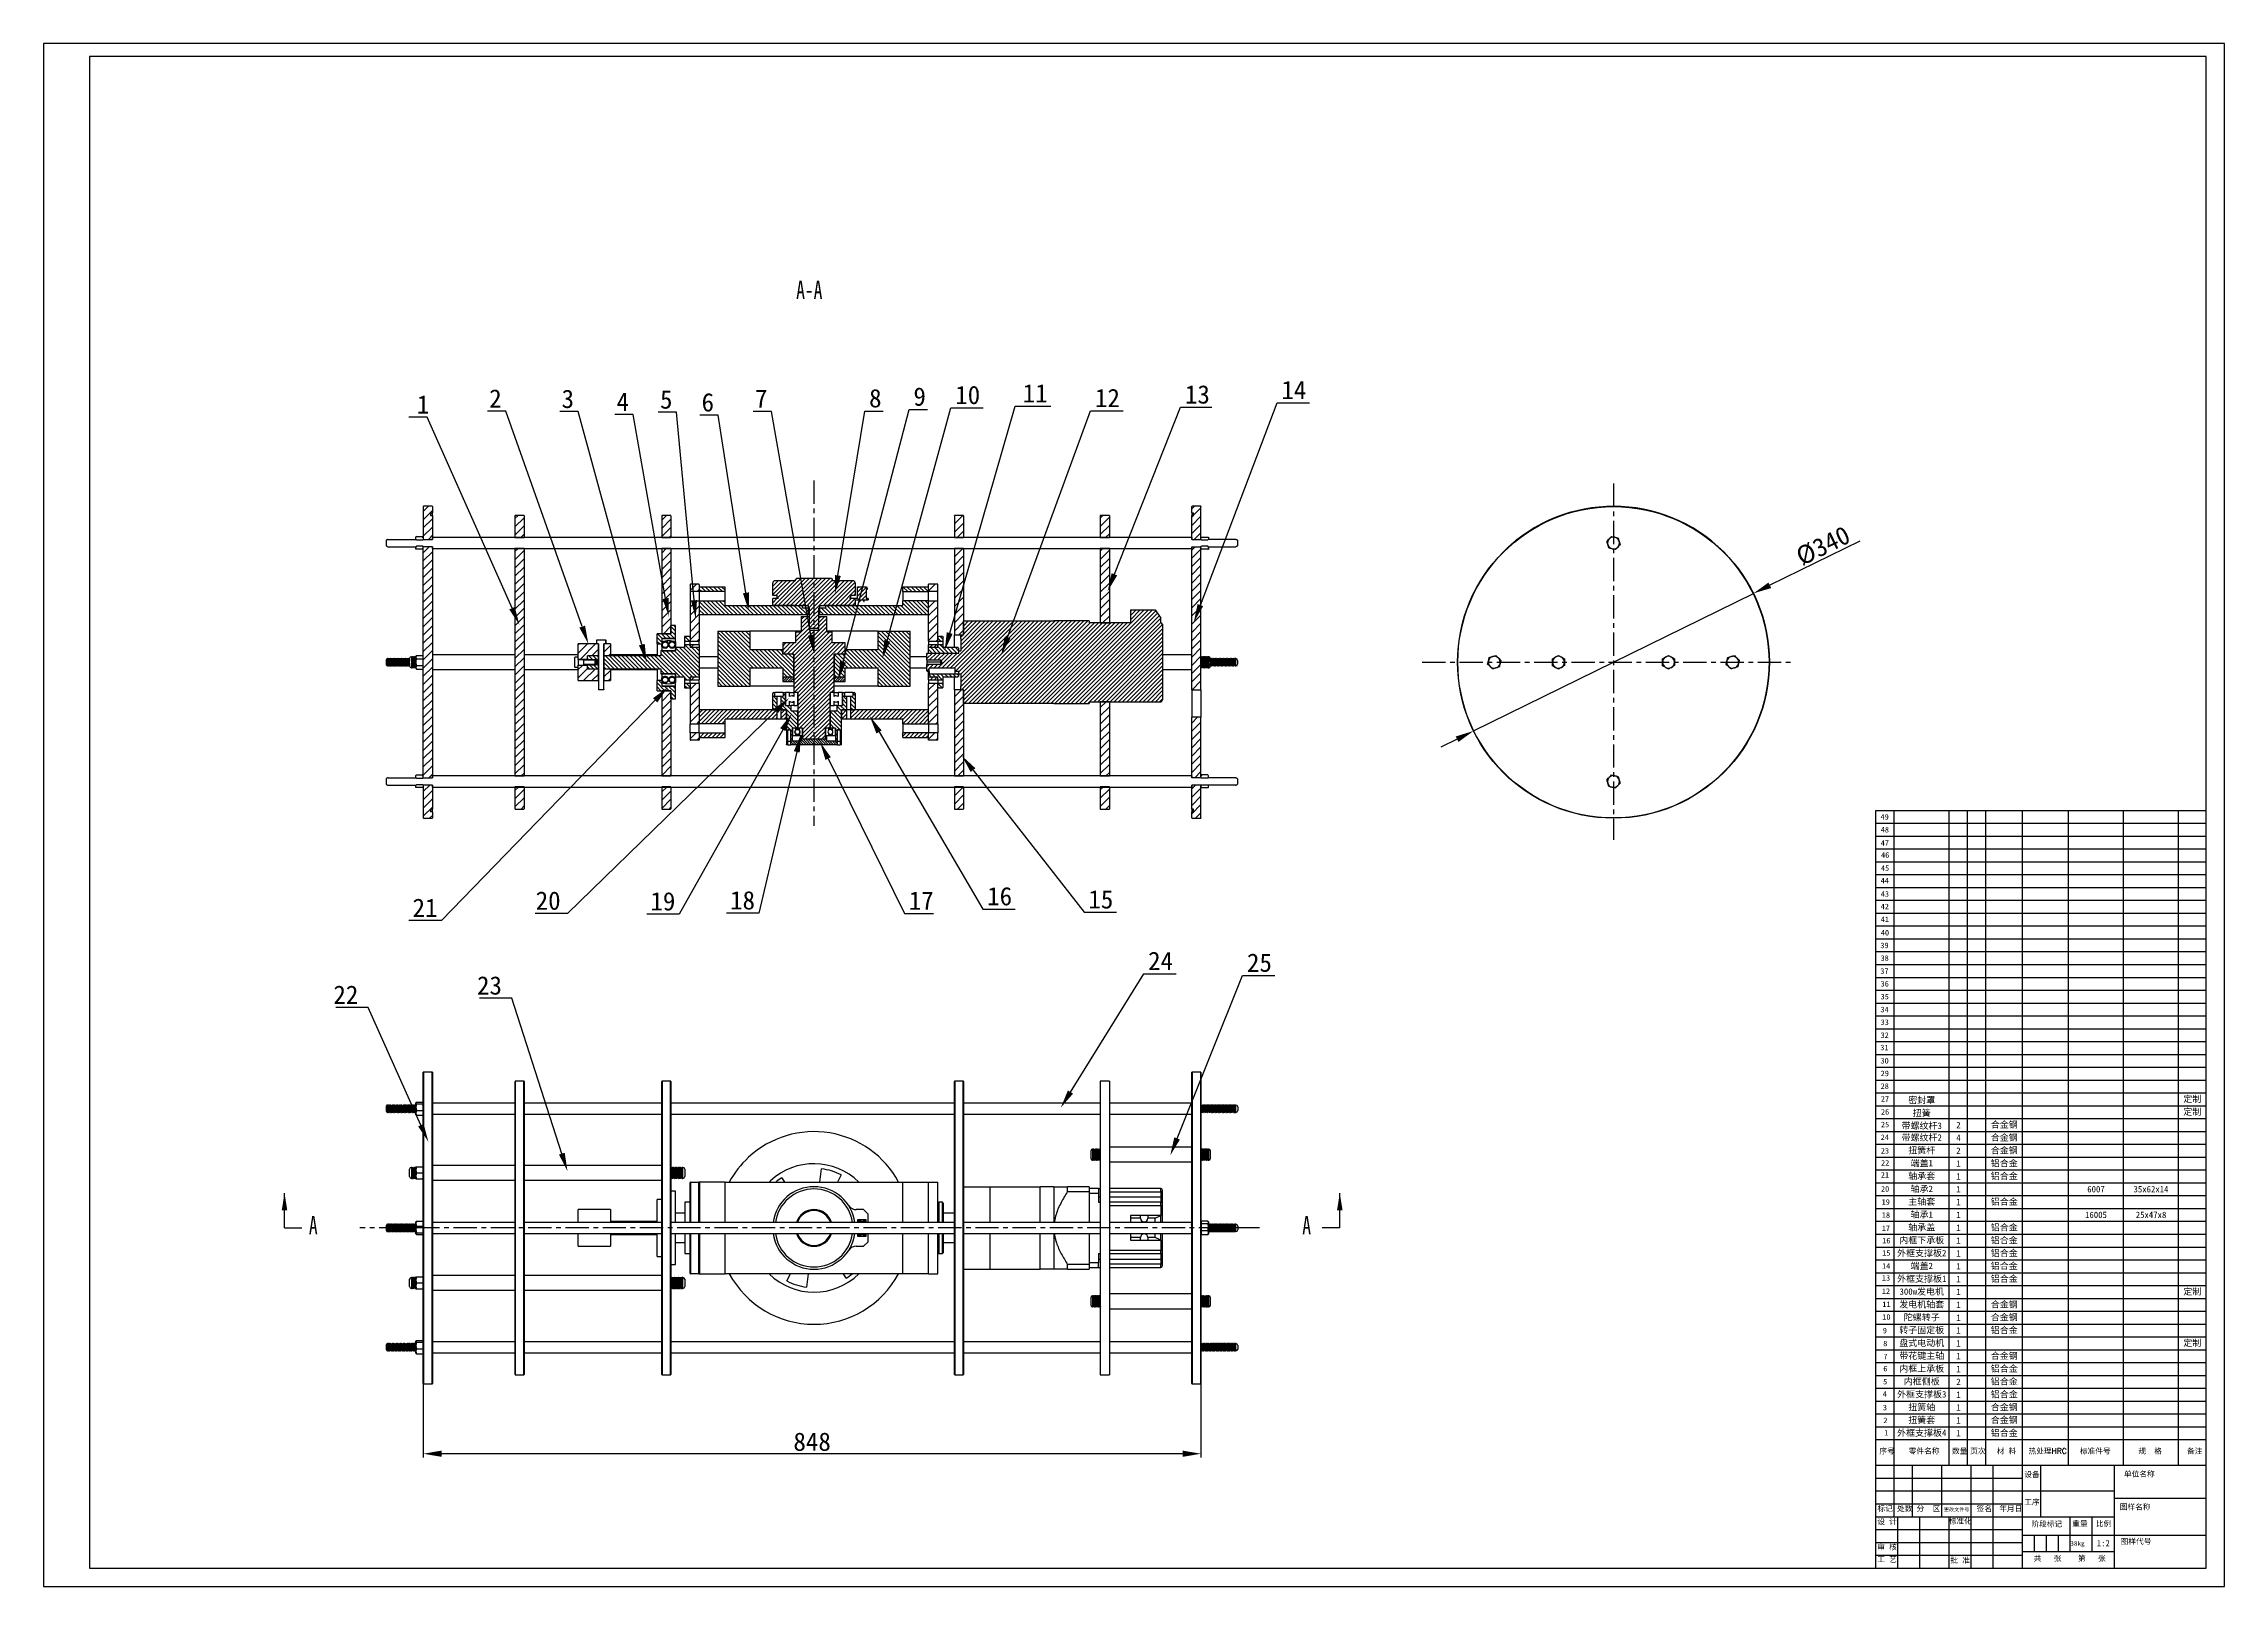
# Model space of a CAD drawing. Header units: millimetres. Extents: x -473 to 6267, y 319 to 3284.
# Drawn here: x 246 to 1435, y 2443 to 3284 of the extents above; entities that cross this region are included whole.
import ezdxf
from ezdxf import colors
from ezdxf.entities.mleader import LeaderData, LeaderLine
from ezdxf.math import Vec2, Vec3

# ---------------------------------------------------------------- set-up
doc = ezdxf.new("R2010")
doc.units = ezdxf.units.MM
doc.linetypes.add('CENTERX2', pattern=[20.32, 12.7, -2.54, 2.54, -2.54])
for name, color, linetype, lineweight in [('3mm', 7, 'Continuous', 30), ('中心线层', 1, 'CENTERX2', 25), ('标题栏', 7, 'Continuous', 25)]:
    doc.layers.add(name, color=color, linetype=linetype, lineweight=lineweight)
doc.layers.add('SLD-0', color=7, linetype='Continuous')
doc.layers.add('轮廓实线层', color=170, linetype='Continuous')
doc.styles.add('SLDTEXTSTYLE5', font='TXT', dxfattribs={"width": 0.7})
doc.dimstyles.new('a0', dxfattribs={"dimtxt": 10, "dimasz": 10, "dimexe": 2, "dimexo": 0, "dimgap": 1.524, "dimtad": 1, "dimdec": 1, "dimzin": 0, "dimtxsty": 'Standard', "dimcen": 2.5, "dimazin": 0, "dimtfac": 1, "dimtdec": 1, "dimtmove": 1, "dimatfit": 3, "dimfxl": 1, "dimtzin": 0, "dimarcsym": 0})
pattern_1 = [(135, (78.131, 1878.461), (-3.367596, -3.367596), [])]
pattern_2 = [(45, (78.131, 1878.461), (-3.367596, 3.367596), [])]
pattern_3 = [(45, (0, -1039.3188), (-2.245064, 2.245064), [])]
pattern_4 = [(135, (0, -1039.3188), (-1.122532, -1.122532), [])]
pattern_5 = [(45, (0, -1039.3188), (-1.122532, 1.122532), [])]

msp = doc.modelspace()

# ---------------------------------------------------------------- texts
at = {"insert": (663.757, 3154.452), "char_height": 10, "width": 64.52678, "attachment_point": 2, "style": 'SLDTEXTSTYLE5'}
msp.add_mtext('A-A', dxfattribs=at)
at = {"char_height": 10, "attachment_point": 1, "style": 'SLDTEXTSTYLE5'}
for insert in [(390.932, 2644.487), (932.541, 2644.487)]:
    msp.add_mtext('A', dxfattribs=dict(at, insert=insert))
at = {"layer": 'Defpoints', "lineweight": -3}
for s, width, heights, insert, char_height, attachment_point in [('{\\fSimSun|b0|i0|c134|p54;定制}', 15, [0], (1417.792, 2575.091), 3.5, 5), ('38kg', 12, [3.333], (1351.292, 2467.258), 2.5, 1), ('1:2', 12, [0], (1369.292, 2466.091), 3.5, 5)]:
    msp.add_mtext_dynamic_manual_height_columns(s, width=width, gutter_width=17.5, heights=heights, dxfattribs=dict(at, insert=insert, char_height=char_height, attachment_point=attachment_point))
at = {"layer": 'SLD-0', "linetype": 'Continuous', "lineweight": -3, "char_height": 3.5, "attachment_point": 5}
for s, width, insert in [('{\\fSimSun|b0|i0|c134|p54;轴承1}', 30, (1270.292, 2645.091)), ('1', 10, (1290.292, 2645.091))]:
    msp.add_mtext_dynamic_manual_height_columns(s, width=width, gutter_width=17.5, heights=[0], dxfattribs=dict(at, insert=insert))
at = {"layer": '标题栏', "attachment_point": 1}
for s, insert, char_height, width in [('49', (1247.831, 2863.576), 3, 10), ('48', (1247.943, 2856.576), 3, 10), ('47', (1247.906, 2849.315), 3, 10), ('46', (1248.093, 2842.763), 3, 10), ('45', (1248.055, 2835.651), 3, 10), ('44', (1247.906, 2828.837), 3, 10), ('43', (1247.943, 2821.539), 3, 10), ('42', (1247.906, 2814.725), 3, 10), ('41', (1247.943, 2807.725), 3, 10), ('40', (1247.981, 2800.427), 3, 10), ('39', (1247.719, 2793.502), 3, 10), ('38', (1247.831, 2786.576), 3, 10), ('37', (1247.682, 2779.502), 3, 10), ('36', (1247.869, 2772.576), 3, 10), ('34', (1247.794, 2758.576), 3, 10), ('35', (1247.869, 2765.576), 3, 10), ('33', (1247.869, 2751.651), 3, 10), ('31', (1247.682, 2737.875), 3, 10), ('32', (1247.831, 2744.576), 3, 10), ('30', (1247.794, 2730.614), 3, 10), ('29', (1247.906, 2723.725), 3, 10), ('28', (1247.869, 2716.8), 3, 10), ('27', (1247.981, 2709.837), 3, 10), ('26', (1248.055, 2702.763), 3, 10), ('24', (1247.906, 2688.949), 3, 10), ('25', (1248.055, 2695.875), 3, 10), ('23', (1247.981, 2681.539), 3, 10), ('21', (1247.981, 2668.434), 3, 10), ('22', (1248.093, 2674.949), 3, 10), ('20', (1248.055, 2660.763), 3, 10), ('19', (1248.429, 2653.651), 3, 10), ('18', (1248.541, 2646.502), 3, 10), ('17', (1248.503, 2639.352), 3, 10), ('16', (1248.727, 2632.576), 3, 10), ('14', (1248.653, 2618.725), 3, 10), ('15', (1248.727, 2625.837), 3, 10), ('12', (1248.541, 2605.024), 3, 10), ('13', (1248.578, 2612.285), 3, 10), ('11', (1248.802, 2597.875), 3, 10), ('10', (1248.765, 2590.949), 3, 10), ('9', (1249.053, 2583.551), 3, 10), ('8', (1249.268, 2576.497), 3, 10), ('7', (1249.376, 2569.443), 3, 10), ('6', (1249.322, 2562.819), 3, 10), ('4', (1249.031, 2548.965), 3, 10), ('5', (1249.215, 2555.712), 3, 10), ('{\\H1.2x;3}', (1249.079, 2541.571), 2.5, 10), ('2', (1249.376, 2534.605), 3, 10), ('1', (1249.832, 2527.84), 3, 10), ('{\\fSimSun|b0|i0|c134|p54;  \\H1.2x;序号 \\H0.6667x;  \\H1.5x; 零件名称   数量\\H0.6667x; \\H1.5x;页次  \\H0.6667x; \\H1.5x;材 料   热处理\\Ftxt.shx|c0;HRC  \\H0.6667x; \\fSimSun|b0|i0|c134|p54;\\H1.5x;标准件号      \\H0.6667x; \\H1.5x;规  格    \\H0.6667x;   \\H1.5x;备注}', (1243.276, 2517.888), 2.5, 188.76102), ('{\\fSimSun|b0|i0|c134|p54;\\P\\H1.2x;设备\\P\\P\\P工序}', (1326.189, 2509.263), 2.5, 10), ('{\\fSimSun|b0|i0|c134|p54;单位名称}', (1380.497, 2505.347), 3, 41.67888), ('{\\fSimSun|b0|i0|c134|p54; \\H1.2x;标记 处数 分  区\\H0.8333x; \\H0.8x;更改文件号\\H1.25x;  \\H1.2x;签名\\H0.8333x;  \\H1.2x;年月日\\H0.8333x; }', (1244.202, 2486.502), 2.5, 80), ('{\\fSimSun|b0|i0|c134|p54;图样名称}', (1378.256, 2487.43), 3, 45.26416), ('{\\fSimSun|b0|i0|c134|p54;设 计}', (1246.057, 2479.369), 3, 12), ('{\\fSimSun|b0|i0|c134|p54;标准化}', (1284.987, 2479.675), 3, 40), ('{\\fSimSun|b0|i0|c134|p54;阶段标记}', (1329.998, 2478.128), 3, 26), ('{\\fSimSun|b0|i0|c134|p54; \\H1.2x;重量  比例}', (1350.396, 2478.352), 2.5, 24), ('{\\fSimSun|b0|i0|c134|p54;审 核}', (1246.057, 2465.522), 3, 12), ('{\\fSimSun|b0|i0|c134|p54;图样代号}', (1378.704, 2468.618), 3, 45.26416), ('{\\fSimSun|b0|i0|c134|p54;工 艺}', (1246.057, 2458.827), 3, 12), ('{\\fSimSun|b0|i0|c134|p54;批 准}', (1285.904, 2458.369), 3, 12), ('{\\fSimSun|b0|i0|c134|p54;共   张    第   张}', (1331.323, 2459.354), 3, 50)]:
    msp.add_mtext(s, dxfattribs=dict(at, insert=insert, char_height=char_height, width=width))
at = {"layer": '标题栏', "lineweight": -3, "char_height": 3.5, "attachment_point": 5}
for s, width, insert in [('{\\fSimSun|b0|i0|c134|p2;密封罩}', 30, (1270.292, 2707.5)), ('{\\fSimSun|b0|i0|c134|p2;扭簧}', 30, (1270.292, 2700.5)), ('{\\fSimSun|b0|i0|c134|p2;定制}', 15, (1417.792, 2708.091)), ('{\\fSimSun|b0|i0|c134|p2;定制}', 15, (1417.792, 2701.091)), ('{\\fSimSun|b0|i0|c134|p2;带螺纹杆3}', 30, (1270.292, 2693.5)), ('{\\fSimSun|b0|i0|c134|p2;带螺纹杆2}', 30, (1270.292, 2687.091)), ('4', 10, (1290.292, 2687.091)), ('2', 10, (1290.292, 2694.091)), ('{\\fSimSun|b0|i0|c134|p2;合金钢}', 20, (1315.292, 2694.091)), ('{\\fSimSun|b0|i0|c134|p2;合金钢}', 20, (1315.292, 2687.091)), ('{\\fSimSun|b0|i0|c134|p2;扭簧杆}', 30, (1270.292, 2680.091)), ('{\\fSimSun|b0|i0|c134|p2;端盖1}', 30, (1270.292, 2673.091)), ('2', 10, (1290.292, 2680.091)), ('{\\fSimSun|b0|i0|c134|p2;铝合金}', 20, (1315.292, 2673.091)), ('{\\fSimSun|b0|i0|c134|p2;合金钢}', 20, (1315.292, 2680.091)), ('{\\fSimSun|b0|i0|c134|p2;轴承套}', 30, (1270.292, 2666.091)), ('1', 10, (1290.292, 2673.091)), ('1', 10, (1290.292, 2666.091)), ('{\\fSimSun|b0|i0|c134|p2;铝合金}', 20, (1315.292, 2666.091)), ('{\\fSimSun|b0|i0|c134|p2;主轴套}', 30, (1270.292, 2652.091)), ('{\\fSimSun|b0|i0|c134|p2;轴承2}', 30, (1270.292, 2659.091)), ('1', 10, (1290.292, 2659.091)), ('1', 10, (1290.292, 2652.091)), ('{\\fSimSun|b0|i0|c134|p2;铝合金}', 20, (1315.292, 2652.091)), ('6007  ', 30, (1365.292, 2659.091)), ('35x62x14', 30, (1395.292, 2659.091)), ('{\\fSimSun|b0|i0|c134|p2;轴承盖}', 30, (1270.292, 2638.091)), ('1', 10, (1290.292, 2638.091)), ('{\\fSimSun|b0|i0|c134|p2;铝合金}', 20, (1315.292, 2638.091)), ('16005', 30, (1365.292, 2645.091)), ('25x47x8', 30, (1395.292, 2645.091)), ('{\\fSimSun|b0|i0|c134|p2;内框下承板}', 30, (1270.292, 2631.091)), ('1', 10, (1290.292, 2631.091)), ('{\\fSimSun|b0|i0|c134|p2;铝合金}', 20, (1315.292, 2631.091)), ('{\\fSimSun|b0|i0|c134|p2;外框支撑板2}', 30, (1270.292, 2624.091)), ('{\\fSimSun|b0|i0|c134|p2;端盖2}', 30, (1270.292, 2617.091)), ('1', 10, (1290.292, 2624.091)), ('1', 10, (1290.292, 2617.091)), ('{\\fSimSun|b0|i0|c134|p2;铝合金}', 20, (1315.292, 2624.091)), ('{\\fSimSun|b0|i0|c134|p2;铝合金}', 20, (1315.292, 2617.091)), ('{\\fSimSun|b0|i0|c134|p2;外框支撑板1}', 30, (1270.292, 2610.091)), ('{\\fSimSun|b0|i0|c134|p2;300w发电机}', 30, (1270.292, 2603.091)), ('1', 10, (1290.292, 2610.091)), ('1', 10, (1290.292, 2603.091)), ('{\\fSimSun|b0|i0|c134|p2;铝合金}', 20, (1315.292, 2610.091)), ('{\\fSimSun|b0|i0|c134|p2;定制}', 15, (1417.792, 2603.091)), ('{\\fSimSun|b0|i0|c134|p54;发电机轴套}', 30, (1270.292, 2596.091)), ('1', 10, (1290.292, 2596.091)), ('{\\fSimSun|b0|i0|c134|p2;合金钢}', 20, (1315.292, 2596.091)), ('{\\fSimSun|b0|i0|c134|p2;转子固定板}', 30, (1270.292, 2582.091)), ('{\\fSimSun|b0|i0|c134|p2;陀螺转子}', 30, (1270.292, 2589.091)), ('1', 10, (1290.292, 2589.091)), ('1', 10, (1290.292, 2582.091)), ('{\\fSimSun|b0|i0|c134|p2;铝合金}', 20, (1315.292, 2582.091)), ('{\\fSimSun|b0|i0|c134|p2;合金钢}', 20, (1315.292, 2589.091)), ('{\\fSimSun|b0|i0|c134|p2;盘式电动机}', 30, (1270.292, 2575.091)), ('{\\fSimSun|b0|i0|c134|p2;带花键主轴}', 30, (1270.292, 2568.091)), ('1', 10, (1290.292, 2575.091)), ('1', 10, (1290.292, 2568.091)), ('{\\fSimSun|b0|i0|c134|p2;合金钢}', 20, (1315.292, 2568.091)), ('{\\fSimSun|b0|i0|c134|p54;内框上承板}', 30, (1270.292, 2561.091)), ('{\\fSimSun|b0|i0|c134|p2;内框侧板}', 30, (1270.292, 2554.091)), ('1', 10, (1290.292, 2561.091)), ('{\\fSimSun|b0|i0|c134|p2;铝合金}', 20, (1315.292, 2561.091)), ('{\\fSimSun|b0|i0|c134|p2;铝合金}', 20, (1315.292, 2554.091)), ('{\\fSimSun|b0|i0|c134|p2;外框支撑板3}', 30, (1270.292, 2547.091)), ('2', 10, (1290.292, 2554.091)), ('1', 10, (1290.292, 2547.091)), ('{\\fSimSun|b0|i0|c134|p2;铝合金}', 20, (1315.292, 2547.091)), ('{\\fSimSun|b0|i0|c134|p2;扭簧轴}', 30, (1270.292, 2540.091)), ('{\\fSimSun|b0|i0|c134|p2;扭簧套}', 30, (1270.292, 2533.091)), ('1', 10, (1290.292, 2540.091)), ('1', 10, (1290.292, 2533.091)), ('{\\fSimSun|b0|i0|c134|p2;合金钢}', 20, (1315.292, 2540.091)), ('{\\fSimSun|b0|i0|c134|p2;合金钢}', 20, (1315.292, 2533.091)), ('{\\fSimSun|b0|i0|c134|p2;外框支撑板4}', 30, (1270.292, 2526.091)), ('1', 10, (1290.292, 2526.091)), ('{\\fSimSun|b0|i0|c134|p2;铝合金}', 20, (1315.292, 2526.091))]:
    msp.add_mtext_dynamic_manual_height_columns(s, width=width, gutter_width=17.5, heights=[0], dxfattribs=dict(at, insert=insert))

# ---------------------------------------------------------------- blocks, each defined once
blk = doc.blocks.new('*D179')
at = {"layer": 'Defpoints', "color": 0, "transparency": 16777216}
for p in [(1178.5, 2983.9), (1025.9, 2908.9)]:
    blk.add_point(p, dxfattribs=at)
at = {"layer": '轮廓实线层', "color": 0, "lineweight": -2, "transparency": 16777216}
for p, q in [((1236.5, 3012.4), (1187.5, 2988.3)), ((1025.9, 2908.9), (1178.5, 2983.9)), ((1017, 2904.4), (1008, 2900))]:
    blk.add_line(p, q, dxfattribs=at)
at = {"layer": '轮廓实线层', "color": 0, "transparency": 16777216}
for points in [[(1186.7, 2989.8), (1188.2, 2986.8), (1178.5, 2983.9)], [(1016.2, 2905.9), (1017.7, 2902.9), (1025.9, 2908.9)]]:
    blk.add_solid(points, dxfattribs=at)
at = {"layer": '轮廓实线层', "color": 0, "transparency": 16777216, "insert": (1216.5, 3009.8), "char_height": 10, "attachment_point": 5, "rotation": 26.184}
blk.add_mtext('%%C340', dxfattribs=at)
blk = doc.blocks.new('*D180')
at = {"layer": 'Defpoints', "color": 0, "transparency": 16777216}
for p in [(453.3, 2553.1), (877.3, 2553.1), (453.3, 2514.9)]:
    blk.add_point(p, dxfattribs=at)
at = {"layer": '轮廓实线层', "color": 0, "lineweight": -2, "transparency": 16777216}
for p, q in [((453.3, 2553.1), (453.3, 2512.9)), ((877.3, 2553.1), (877.3, 2512.9)), ((867.3, 2514.9), (463.3, 2514.9))]:
    blk.add_line(p, q, dxfattribs=at)
at = {"layer": '轮廓实线层', "color": 0, "transparency": 16777216}
for points in [[(463.3, 2516.6), (463.3, 2513.2), (453.3, 2514.9)], [(867.3, 2516.6), (867.3, 2513.2), (877.3, 2514.9)]]:
    blk.add_solid(points, dxfattribs=at)
at = {"layer": '轮廓实线层', "color": 0, "transparency": 16777216, "insert": (665.3, 2521.4), "char_height": 10, "attachment_point": 5}
blk.add_mtext('848', dxfattribs=at)

# ---------------------------------------------------------------- dimensions: what is measured, and where the dimension line sits
at = {"layer": '轮廓实线层'}
dim = msp.add_diameter_dim_2p(p1=(1025.939, 2908.852), p2=(1178.494, 2983.865), text='%%C340', dimstyle='a0', dxfattribs=at)
dim.commit()
dim.dimension.update_dxf_attribs({"geometry": '*D179', "text_midpoint": (1219.403, 3003.981), "dimtype": 163})
dim = msp.add_linear_dim(base=(453.318, 2514.908), p1=(877.318, 2553.128), p2=(453.318, 2553.131), text='848', dimstyle='a0', dxfattribs=at)
dim.commit()
dim.dimension.update_dxf_attribs({"geometry": '*D180', "text_midpoint": (665.318, 2521.432)})

# ---------------------------------------------------------------- hatches: boundary and pattern name
at = {"layer": '3mm', "lineweight": 30}
h = msp.add_hatch(dxfattribs=at)
h.set_pattern_fill('ANSI31', color=256, scale=1.5, style=0)
h.set_pattern_definition(pattern_2)
h.paths.add_polyline_path([(598.8, 2957.856), (598.8, 2960.356), (595.8, 2960.356), (595.8, 2957.856)], flags=0)
h = msp.add_hatch(dxfattribs=at)
h.set_pattern_fill('ANSI31', color=256, scale=1.5, style=0)
h.set_pattern_definition(pattern_2)
h.paths.add_polyline_path([(603.8, 2936.856), (603.8, 2938.356), (598.8, 2938.356), (598.8, 2936.856)], flags=0)
h = msp.add_hatch(dxfattribs=at)
h.set_pattern_fill('ANSI31', color=256, scale=1.5, angle=90, style=0)
h.set_pattern_definition(pattern_1)
h.paths.add_polyline_path([(652.05, 2903.356), (651.3, 2903.356), (651.3, 2901.356), (652.05, 2901.356)], flags=0)
h = msp.add_hatch(dxfattribs=at)
h.set_pattern_fill('ANSI31', color=256, scale=1.5, angle=90, style=0)
h.set_pattern_definition(pattern_1)
edge = h.paths.add_edge_path(flags=0)
edge.add_line((654.7, 2906.356), (656.383, 2906.356))
edge.add_line((656.383, 2906.356), (656.383, 2907.338))
edge.add_arc((657.3, 2908.356), 1.37, 131.997622, 228.002378, ccw=False)
edge.add_line((656.383, 2909.374), (656.383, 2910.356))
edge.add_line((656.383, 2910.356), (654.7, 2910.356))
edge.add_arc((654.7, 2910.206), 0.15, 90, 180)
edge.add_line((654.55, 2910.206), (654.55, 2906.506))
edge.add_arc((654.7, 2906.506), 0.15, 180, 270)
at = {"layer": '轮廓实线层'}
h = msp.add_hatch(dxfattribs=at)
h.set_pattern_fill('ANSI31', color=256)
h.set_pattern_definition(pattern_3)
h.paths.add_polyline_path([(458.3, 3026.356), (457.3, 3026.356), (457.3, 3027.856), (458.3, 3027.856), (458.3, 3031.206, 0.41421356), (458.15, 3031.356), (453.45, 3031.356, 0.41421356), (453.3, 3031.206), (453.3, 3013.359), (453.422, 3013.359), (453.424, 3013.356), (453.858, 3013.356), (453.891, 3013.413), (453.924, 3013.356), (454.358, 3013.356), (454.391, 3013.413), (454.424, 3013.356), (454.858, 3013.356), (454.891, 3013.413), (454.924, 3013.356), (455.358, 3013.356), (455.391, 3013.413), (455.424, 3013.356), (455.858, 3013.356), (455.891, 3013.413), (455.924, 3013.356), (456.358, 3013.356), (456.391, 3013.413), (456.424, 3013.356), (456.858, 3013.356), (456.891, 3013.413), (456.924, 3013.356), (457.358, 3013.356), (457.391, 3013.413), (457.424, 3013.356), (457.858, 3013.356), (457.891, 3013.413), (457.924, 3013.356), (458.3, 3013.356)])
h = msp.add_hatch(dxfattribs=at)
h.set_pattern_fill('ANSI31', color=256)
h.set_pattern_definition(pattern_3)
h.paths.add_polyline_path([(508.3, 3026.206, 0.41421356), (508.15, 3026.356), (503.45, 3026.356, 0.41421356), (503.3, 3026.206), (503.3, 3014.359), (508.3, 3014.359)])
h.paths.add_polyline_path([(508.3, 3008.356), (503.3, 3008.356), (503.3, 2884.356), (508.3, 2884.356)])
h.paths.add_polyline_path([(508.3, 2878.354), (503.3, 2878.354), (503.3, 2866.506, 0.41421356), (503.45, 2866.356), (508.15, 2866.356, 0.41421356), (508.3, 2866.506)])
h = msp.add_hatch(dxfattribs=at)
h.set_pattern_fill('ANSI31', color=256)
h.set_pattern_definition(pattern_3)
h.paths.add_polyline_path([(588.3, 3026.206, 0.41421356), (588.15, 3026.356), (583.45, 3026.356, 0.41421356), (583.3, 3026.206), (583.3, 3014.359), (588.3, 3014.359)])
h.paths.add_polyline_path([(588.3, 3008.356), (583.3, 3008.356), (583.3, 2961.856), (588.3, 2961.856), (588.3, 2966.356)])
h.paths.add_polyline_path([(588.3, 2930.856), (583.3, 2930.856), (583.3, 2884.356), (588.3, 2884.356)])
h.paths.add_polyline_path([(588.3, 2878.354), (583.3, 2878.354), (583.3, 2866.506, 0.41421356), (583.45, 2866.356), (588.15, 2866.356, 0.41421356), (588.3, 2866.506)])
h = msp.add_hatch(dxfattribs=at)
h.set_pattern_fill('ANSI31', color=256)
h.set_pattern_definition(pattern_3)
h.paths.add_polyline_path([(747.85, 3026.206, 0.41421356), (747.7, 3026.356), (743, 3026.356, 0.41421356), (742.85, 3026.206), (742.85, 3014.359), (747.85, 3014.359)])
h.paths.add_polyline_path([(747.85, 3008.356), (742.85, 3008.356), (742.85, 2961.356), (747.85, 2961.356)])
h.paths.add_polyline_path([(747.85, 2931.356), (742.85, 2931.356), (742.85, 2884.356), (747.85, 2884.356)])
h = msp.add_hatch(dxfattribs=at)
h.set_pattern_fill('ANSI31', color=256)
h.set_pattern_definition(pattern_3)
h.paths.add_polyline_path([(827.35, 3026.359), (822.35, 3026.359), (822.35, 3014.359), (827.35, 3014.359)])
h = msp.add_hatch(dxfattribs=at)
h.set_pattern_fill('ANSI31', color=256)
h.set_pattern_definition(pattern_3)
edge = h.paths.add_edge_path()
edge.add_spline(control_points=[(877.3, 3031.209), (877.3, 3031.216), (877.299, 3031.24), (877.286, 3031.279), (877.255, 3031.32), (877.212, 3031.348), (877.175, 3031.358), (877.154, 3031.359), (877.15, 3031.359)], knot_values=[0, 0, 0, 0, 0.09076452, 0.30541567, 0.52006682, 0.73471797, 0.94936912, 1, 1, 1, 1], degree=3, periodic=0)
edge.add_line((877.15, 3031.359), (872.45, 3031.359))
edge.add_spline(control_points=[(872.45, 3031.359), (872.436, 3031.357), (872.404, 3031.355), (872.36, 3031.332), (872.325, 3031.296), (872.304, 3031.252), (872.301, 3031.222), (872.3, 3031.209)], knot_values=[0, 0, 0, 0, 0.18460189, 0.39926462, 0.61392735, 0.82859009, 1, 1, 1, 1], degree=3, periodic=0)
edge.add_line((872.3, 3031.209), (872.3, 3027.859))
edge.add_line((872.3, 3027.859), (873.3, 3027.859))
edge.add_line((873.3, 3027.859), (873.3, 3026.359))
edge.add_line((873.3, 3026.359), (872.3, 3026.359))
edge.add_line((872.3, 3026.359), (872.3, 3013.359))
edge.add_line((872.3, 3013.359), (877.3, 3013.359))
edge.add_line((877.3, 3013.359), (877.3, 3031.209))
h = msp.add_hatch(dxfattribs=at)
h.set_pattern_fill('ANSI31', color=256)
h.set_pattern_definition(pattern_3)
h.paths.add_polyline_path([(458.3, 3009.356), (453.3, 3009.356), (453.3, 2883.541), (458.3, 2883.354)])
h = msp.add_hatch(dxfattribs=at)
h.set_pattern_fill('ANSI31', color=256)
h.set_pattern_definition(pattern_3)
h.paths.add_polyline_path([(827.35, 3008.359), (822.35, 3008.359), (822.35, 2967.859), (827.35, 2967.859)])
h = msp.add_hatch(dxfattribs=at)
h.set_pattern_fill('ANSI31', color=256)
h.set_pattern_definition(pattern_3)
h.paths.add_polyline_path([(877.3, 3009.359), (872.3, 3009.359), (872.3, 2931.359), (877.3, 2931.359)])
h = msp.add_hatch(dxfattribs=at)
h.set_pattern_fill('ANSI31', color=256)
h.set_pattern_definition(pattern_3)
h.paths.add_polyline_path([(603.8, 2987.356), (603.8, 2988.606, 0.41421356), (603.55, 2988.856), (599.05, 2988.856, 0.41421356), (598.8, 2988.606), (598.8, 2984.856), (603.8, 2984.856)])
h.paths.add_polyline_path([(603.8, 2979.856), (598.8, 2979.856), (598.8, 2957.856), (603.8, 2957.856)])
h.paths.add_polyline_path([(603.8, 2934.856), (598.8, 2934.856), (598.8, 2912.856), (603.8, 2912.856), (603.8, 2920.356)])
h.paths.add_polyline_path([(603.8, 2955.856), (598.8, 2955.856), (598.8, 2954.356), (603.8, 2954.356)])
h.paths.add_polyline_path([(603.8, 2938.356), (598.8, 2938.356), (598.8, 2936.856), (603.8, 2936.856)])
h.paths.add_polyline_path([(603.8, 2907.856), (598.8, 2907.856), (598.8, 2904.106, 0.41421356), (599.05, 2903.856), (603.55, 2903.856, 0.41421356), (603.8, 2904.106)])
h = msp.add_hatch(dxfattribs=at)
h.set_pattern_fill('ANSI31', color=256, scale=0.5, angle=90)
h.set_pattern_definition(pattern_4)
h.paths.add_polyline_path([(617.8, 2979.856), (603.8, 2979.856), (603.8, 2972.356), (663.3, 2972.356), (663.3, 2975.756), (660.05, 2975.756), (660.05, 2977.356), (617.8, 2977.356)])
h.paths.add_polyline_path([(617.8, 2987.356), (603.8, 2987.356), (603.8, 2984.856), (617.8, 2984.856)])
h.paths.add_polyline_path([(728.8, 2979.856), (714.8, 2979.856), (714.8, 2977.356), (672.55, 2977.356), (672.55, 2975.756), (669.3, 2975.756), (669.3, 2972.356), (728.8, 2972.356)])
h.paths.add_polyline_path([(728.8, 2987.356), (714.8, 2987.356), (714.8, 2984.856), (728.8, 2984.856)])
at = {"layer": '轮廓实线层', "true_color": 0x000000}
h = msp.add_hatch(dxfattribs=at)
h.set_pattern_fill('ANSI31', color=18, scale=0.5)
h.set_pattern_definition(pattern_5)
h.paths.add_polyline_path([(666.3, 2992.056), (664, 2992.056, 0.23606798), (663.8, 2991.956), (656.8, 2991.956), (656.3, 2991.456), (656.3, 2990.806), (645.05, 2990.806, 0.41421356), (643.8, 2989.556), (643.8, 2982.756), (646.3, 2982.756), (646.3, 2981.656), (646.75, 2981.656), (646.75, 2981.156), (643.81, 2981.156), (643.81, 2980.356), (643.8, 2977.356), (663.3, 2977.356), (663.3, 2975.756), (663.8, 2975.756), (663.8, 2965.181, 0.41421356), (664.225, 2964.756), (666.3, 2964.756)])
h = msp.add_hatch(dxfattribs=at)
h.set_pattern_fill('ANSI31', color=18, scale=0.5)
h.set_pattern_definition(pattern_5)
h.paths.add_polyline_path([(688.8, 2989.556, 0.41421356), (687.55, 2990.806), (676.3, 2990.806), (676.3, 2991.456), (675.8, 2991.956), (668.8, 2991.956, 0.23606798), (668.6, 2992.056), (666.3, 2992.056), (666.3, 2964.756), (668.375, 2964.756, 0.41421356), (668.8, 2965.181), (668.8, 2971.356), (668.8, 2975.756), (669.3, 2975.756), (669.3, 2977.356), (688.8, 2977.356), (688.8, 2980.356), (695.8, 2980.356), (695.8, 2981.156), (694.811, 2981.156), (694.811, 2986.056), (695.311, 2986.056), (695.311, 2986.484), (694.811, 2987.556), (690.011, 2987.556), (690.011, 2981.156), (685.85, 2981.156), (685.85, 2981.656), (686.3, 2981.656), (686.3, 2982.756), (688.8, 2982.756)])
at = {"layer": '轮廓实线层'}
h = msp.add_hatch(dxfattribs=at)
h.set_pattern_fill('ANSI31', color=256)
h.set_pattern_definition(pattern_3)
h.paths.add_polyline_path([(733.8, 2988.856), (728.8, 2988.856), (728.8, 2984.856), (733.8, 2984.856)])
at = {"layer": '轮廓实线层', "true_color": 0x000000}
h = msp.add_hatch(dxfattribs=at)
h.set_pattern_fill('ANSI31', color=18, scale=0.5)
h.set_pattern_definition(pattern_5)
h.paths.add_polyline_path([(856.35, 2966.854, 0.41421356), (855.35, 2967.854), (855.35, 2970.354), (852.35, 2974.854), (838.85, 2974.854), (838.85, 2967.854), (822.35, 2967.854), (822.35, 2967.856), (816.35, 2967.856), (816.35, 2968.856), (797.1, 2968.856), (789.6, 2968.856), (762.35, 2968.856), (747.85, 2968.856), (747.85, 2961.356), (746.35, 2961.356), (746.35, 2959.356), (746.35, 2952.606), (745.55, 2952.606), (745.3, 2952.356), (745.3, 2951.356), (728.8, 2951.356), (728.05, 2951.356), (727.8, 2951.106), (727.8, 2947.606), (735.3, 2947.606), (736.051, 2946.356), (735.3, 2945.106), (727.8, 2945.106), (727.8, 2941.606), (728.05, 2941.356), (729.05, 2941.356), (729.05, 2943.106), (743.05, 2943.106), (743.05, 2941.356), (745.3, 2941.356), (745.3, 2940.356), (745.55, 2940.106), (746.35, 2940.106), (746.35, 2933.356), (746.35, 2931.356), (747.85, 2931.356), (747.85, 2923.856), (762.35, 2923.856), (789.6, 2923.856), (797.1, 2923.856), (816.35, 2923.856), (816.35, 2924.856), (822.35, 2924.856), (822.35, 2924.859), (827.35, 2924.859), (855.35, 2924.859, 0.41421356), (856.35, 2925.859)])
at = {"layer": '轮廓实线层'}
h = msp.add_hatch(dxfattribs=at)
h.set_pattern_fill('ANSI31', color=256)
h.set_pattern_definition(pattern_3)
h.paths.add_polyline_path([(733.8, 2979.856), (728.8, 2979.856), (728.8, 2957.856), (733.8, 2957.856)])
h = msp.add_hatch(dxfattribs=at)
h.set_pattern_fill('ANSI31', color=256, scale=0.5, angle=90)
h.set_pattern_definition(pattern_4)
h.paths.add_polyline_path([(590.8, 2966.356), (588.3, 2966.356), (588.3, 2961.856), (580.8, 2961.856), (580.8, 2956.356), (583.3, 2956.356), (583.3, 2959.356), (590.8, 2959.356)])
h = msp.add_hatch(dxfattribs=at)
h.set_pattern_fill('ANSI31', color=256, scale=0.5, angle=90)
h.set_pattern_definition(pattern_4)
h.paths.add_polyline_path([(655.3, 2950.856), (649.3, 2950.856), (649.3, 2953.356), (631.3, 2953.356), (631.3, 2963.356), (613.8, 2963.356), (613.8, 2933.356), (631.3, 2933.356), (631.3, 2943.356), (649.3, 2943.356), (649.3, 2938.356), (655.3, 2938.356)])
h.paths.add_polyline_path([(718.8, 2963.356), (701.3, 2963.356), (701.3, 2953.356), (683.3, 2953.356), (683.3, 2950.856), (677.3, 2950.856), (677.3, 2938.356), (683.3, 2938.356), (683.3, 2943.356), (701.3, 2943.356), (701.3, 2933.356), (718.8, 2933.356)])
h = msp.add_hatch(dxfattribs=at)
h.set_pattern_fill('ANSI31', color=256, scale=0.5)
h.set_pattern_definition(pattern_5)
h.paths.add_polyline_path([(683.3, 2956.856), (676.3, 2956.856), (676.3, 2962.856), (673.3, 2962.856), (673.3, 2971.356), (668.8, 2971.356), (668.8, 2963.856), (666.3, 2963.856), (666.3, 2904.356), (672.05, 2904.356), (672.55, 2904.356), (672.55, 2906.356), (672.55, 2910.356), (675.05, 2910.356), (675.05, 2919.856), (675.05, 2929.856), (677.3, 2929.856), (677.3, 2950.856), (683.3, 2950.856), (683.3, 2953.356)])
h.paths.add_polyline_path([(666.3, 2963.856), (663.8, 2963.856), (663.8, 2971.356), (659.3, 2971.356), (659.3, 2962.856), (656.3, 2962.856), (656.3, 2956.856), (649.3, 2956.856), (649.3, 2950.856), (655.3, 2950.856), (655.3, 2938.356), (655.3, 2929.856), (657.55, 2929.856), (657.55, 2910.356), (660.05, 2910.356), (660.05, 2906.356), (660.05, 2904.356), (660.55, 2904.356), (666.3, 2904.356)])
h = msp.add_hatch(dxfattribs=at)
h.set_pattern_fill('ANSI31', color=256)
h.set_pattern_definition(pattern_3)
h.paths.add_polyline_path([(542.8, 2949.856), (548.8, 2949.856), (548.8, 2956.356), (537.8, 2956.356), (537.8, 2948.056), (542.8, 2948.056)])
h.paths.add_polyline_path([(542.8, 2942.856), (542.8, 2944.656), (537.8, 2944.656), (537.8, 2936.356), (548.8, 2936.356), (548.8, 2942.856)])
h = msp.add_hatch(dxfattribs=at)
h.set_pattern_fill('ANSI31', color=256, scale=0.5, angle=90)
h.set_pattern_definition(pattern_4)
h.paths.add_polyline_path([(548.8, 2949.856), (542.8, 2949.856), (542.8, 2947.856), (546.8, 2947.856), (547.5, 2947.856), (547.5, 2944.856), (546.8, 2944.856), (542.8, 2944.856), (542.8, 2942.856), (548.8, 2942.856)])
h = msp.add_hatch(dxfattribs=at)
h.set_pattern_fill('ANSI31', color=256)
h.set_pattern_definition(pattern_3)
h.paths.add_polyline_path([(555.3, 2956.356), (551.8, 2956.356), (551.8, 2949.856), (555.3, 2949.856)])
h.paths.add_polyline_path([(555.3, 2942.856), (551.8, 2942.856), (551.8, 2936.356), (555.3, 2936.356)])
h = msp.add_hatch(dxfattribs=at)
h.set_pattern_fill('ANSI31', color=256, scale=0.5, angle=90)
h.set_pattern_definition(pattern_4)
h.paths.add_polyline_path([(603.8, 2954.356), (598.8, 2954.356), (598.8, 2955.856), (595.8, 2955.856), (595.8, 2954.356), (590.8, 2954.356), (590.8, 2953.106), (590.8, 2952.606), (582.8, 2952.606), (582.8, 2949.856), (551.8, 2949.856), (551.8, 2942.856), (582.8, 2942.856), (582.8, 2940.106), (590.8, 2940.106), (590.8, 2938.356), (595.8, 2938.356), (595.8, 2936.856), (598.8, 2936.856), (598.8, 2938.356), (603.8, 2938.356)])
h = msp.add_hatch(dxfattribs=at)
h.set_pattern_fill('ANSI31', color=256, scale=0.5, angle=90)
h.set_pattern_definition(pattern_4)
h.paths.add_polyline_path([(598.8, 2960.356), (595.8, 2960.356), (595.8, 2957.856), (598.8, 2957.856)])
h.paths.add_polyline_path([(598.8, 2934.856), (595.8, 2934.856), (595.8, 2932.356), (598.8, 2932.356)])
h = msp.add_hatch(dxfattribs=at)
h.set_pattern_fill('ANSI31', color=256, scale=0.5, angle=90)
h.set_pattern_definition(pattern_4)
h.paths.add_polyline_path([(736.8, 2959.856), (736.3, 2960.356), (734.3, 2960.356), (733.8, 2959.856), (733.8, 2957.856), (736.8, 2957.856)])
h.paths.add_polyline_path([(745.3, 2953.856), (744.8, 2954.356), (736.8, 2954.356), (736.8, 2955.856), (733.8, 2955.856), (733.8, 2954.356), (728.8, 2954.356), (728.8, 2951.356), (745.3, 2951.356)])
h.paths.add_polyline_path([(745.3, 2938.856), (745.3, 2939.856), (728.8, 2939.856), (728.8, 2938.356), (733.8, 2938.356), (733.8, 2936.856), (736.8, 2936.856), (736.8, 2938.356), (744.8, 2938.356)])
h = msp.add_hatch(dxfattribs=at)
h.set_pattern_fill('ANSI31', color=256, scale=0.5)
h.set_pattern_definition(pattern_5)
h.paths.add_polyline_path([(733.8, 2955.856), (728.8, 2955.856), (728.8, 2954.356), (733.8, 2954.356)])
h = msp.add_hatch(dxfattribs=at)
h.set_pattern_fill('ANSI31', color=256, scale=0.3)
h.set_pattern_definition([(45, (0, -1039.3188), (-0.6735192, 0.6735192), [])])
h.paths.add_polyline_path([(655.3, 2938.356), (649.3, 2938.356), (649.3, 2935.856), (655.3, 2935.856)])
h.paths.add_polyline_path([(683.3, 2938.356), (677.3, 2938.356), (677.3, 2935.856), (683.3, 2935.856)])
h = msp.add_hatch(dxfattribs=at)
h.set_pattern_fill('ANSI31', color=256, scale=0.5)
h.set_pattern_definition(pattern_5)
h.paths.add_polyline_path([(733.8, 2938.356), (728.8, 2938.356), (728.8, 2936.856), (733.8, 2936.856)])
h = msp.add_hatch(dxfattribs=at)
h.set_pattern_fill('ANSI31', color=256, scale=0.5, angle=90)
h.set_pattern_definition(pattern_4)
h.paths.add_polyline_path([(590.8, 2933.356), (583.3, 2933.356), (583.3, 2936.356), (580.8, 2936.356), (580.8, 2930.856), (588.3, 2930.856), (588.3, 2926.356), (590.8, 2926.356)])
h = msp.add_hatch(dxfattribs=at)
h.set_pattern_fill('ANSI31', color=256, scale=0.5, angle=90)
h.set_pattern_definition(pattern_4)
h.paths.add_polyline_path([(646.3, 2927.856), (645.05, 2927.856), (645.05, 2929.856), (644.3, 2929.856, 0.41421356), (643.8, 2929.356), (643.8, 2920.856, 0.41421356), (644.3, 2920.356), (646.3, 2920.356)])
h = msp.add_hatch(dxfattribs=at)
h.set_pattern_fill('ANSI31', color=256, scale=0.5, angle=90)
h.set_pattern_definition(pattern_4)
h.paths.add_polyline_path([(657.55, 2919.856), (653.8, 2919.856), (653.8, 2922.856), (650.8, 2922.856), (650.8, 2929.856), (649.55, 2929.856), (649.55, 2927.856), (648.3, 2927.856), (648.3, 2920.356), (650.8, 2920.356), (651.3, 2920.356), (651.3, 2915.356), (651.3, 2903.856, 0.41421356), (651.8, 2903.356), (652.05, 2903.356), (652.05, 2909.356), (653.55, 2909.356), (653.55, 2903.356), (654.55, 2903.356), (654.55, 2910.356), (657.55, 2910.356)])
h = msp.add_hatch(dxfattribs=at)
h.set_pattern_fill('ANSI31', color=256, scale=0.5, angle=90)
h.set_pattern_definition(pattern_4)
h.paths.add_polyline_path([(681.3, 2919.856), (681.3, 2920.356), (684.3, 2920.356), (684.3, 2927.856), (683.05, 2927.856), (683.05, 2929.856), (681.8, 2929.856), (681.8, 2922.856), (678.8, 2922.856), (678.8, 2919.856), (675.05, 2919.856), (675.05, 2910.356), (678.05, 2910.356), (678.05, 2903.356), (679.05, 2903.356), (679.05, 2909.356), (680.55, 2909.356), (680.55, 2903.356), (680.8, 2903.356, 0.41421356), (681.3, 2903.856)])
h = msp.add_hatch(dxfattribs=at)
h.set_pattern_fill('ANSI31', color=256, scale=0.5, angle=90)
h.set_pattern_definition(pattern_4)
h.paths.add_polyline_path([(688.8, 2929.356, 0.41421356), (688.3, 2929.856), (687.55, 2929.856), (687.55, 2927.856), (686.3, 2927.856), (686.3, 2920.356), (688.3, 2920.356, 0.41421356), (688.8, 2920.856)])
h = msp.add_hatch(dxfattribs=at)
h.set_pattern_fill('ANSI31', color=256)
h.set_pattern_definition(pattern_3)
h.paths.add_polyline_path([(733.8, 2934.856), (728.8, 2934.856), (728.8, 2912.856), (733.8, 2912.856)])
h = msp.add_hatch(dxfattribs=at)
h.set_pattern_fill('ANSI31', color=256, scale=0.5, angle=90)
h.set_pattern_definition(pattern_4)
h.paths.add_polyline_path([(736.8, 2934.856), (733.8, 2934.856), (733.8, 2932.856), (734.3, 2932.356), (736.3, 2932.356), (736.8, 2932.856)])
h = msp.add_hatch(dxfattribs=at)
h.set_pattern_fill('ANSI31', color=256, scale=0.5)
h.set_pattern_definition(pattern_5)
h.paths.add_polyline_path([(646.3, 2920.356), (644.3, 2920.356), (603.8, 2920.356), (603.8, 2912.856), (617.8, 2912.856), (617.8, 2915.356), (646.3, 2915.356)])
h.paths.add_polyline_path([(651.3, 2919.856, 0.41421356), (650.8, 2920.356), (648.3, 2920.356), (648.3, 2915.356), (651.3, 2915.356)])
h.paths.add_polyline_path([(684.3, 2920.356), (681.8, 2920.356, 0.41421356), (681.3, 2919.856), (681.3, 2915.356), (684.3, 2915.356)])
h.paths.add_polyline_path([(728.8, 2920.356), (686.3, 2920.356), (686.3, 2915.356), (714.8, 2915.356), (714.8, 2912.856), (728.8, 2912.856)])
h = msp.add_hatch(dxfattribs=at)
h.set_pattern_fill('ANSI31', color=256)
h.set_pattern_definition(pattern_3)
h.paths.add_polyline_path([(827.35, 2924.859), (822.35, 2924.859), (822.35, 2884.359), (827.35, 2884.359)])
h = msp.add_hatch(dxfattribs=at)
h.set_pattern_fill('ANSI31', color=256)
h.set_pattern_definition(pattern_3)
h.paths.add_polyline_path([(877.3, 2916.359), (872.3, 2916.359), (872.3, 2883.354), (877.3, 2883.354)])
h = msp.add_hatch(dxfattribs=at)
h.set_pattern_fill('ANSI31', color=256, scale=0.5)
h.set_pattern_definition(pattern_5)
h.paths.add_polyline_path([(617.8, 2907.856), (603.8, 2907.856), (603.8, 2905.356), (617.8, 2905.356)])
h.paths.add_polyline_path([(728.8, 2907.856), (714.8, 2907.856), (714.8, 2905.356), (728.8, 2905.356)])
h = msp.add_hatch(dxfattribs=at)
h.set_pattern_fill('ANSI31', color=256, scale=0.3, angle=90)
h.set_pattern_definition([(135, (0, -1039.3188), (-0.6735192, -0.6735192), [])])
h.paths.add_polyline_path([(652.05, 2903.356), (651.3, 2903.356), (651.3, 2901.356), (652.05, 2901.356)])
h.paths.add_polyline_path([(666.3, 2904.356), (660.05, 2904.356), (660.05, 2906.356), (659.8, 2906.356), (659.3, 2906.356), (659.3, 2903.356), (653.55, 2903.356), (653.55, 2901.356), (666.3, 2901.356)])
h.paths.add_polyline_path([(679.05, 2903.356), (678.05, 2903.356), (673.3, 2903.356), (673.3, 2906.356), (672.7, 2906.356), (672.55, 2906.356), (672.55, 2904.356), (666.3, 2904.356), (666.3, 2901.356), (679.05, 2901.356)])
h.paths.add_polyline_path([(681.3, 2903.356), (680.55, 2903.356), (680.55, 2901.356), (681.3, 2901.356)])
h = msp.add_hatch(dxfattribs=at)
h.set_pattern_fill('ANSI31', color=256)
h.set_pattern_definition(pattern_3)
h.paths.add_polyline_path([(733.8, 2907.856), (728.8, 2907.856), (728.8, 2905.356), (728.8, 2903.856), (733.8, 2903.856)])
h = msp.add_hatch(dxfattribs=at)
h.set_pattern_fill('ANSI31', color=256)
h.set_pattern_definition(pattern_3)
h.paths.add_polyline_path([(458.3, 2879.356), (453.3, 2879.356), (453.3, 2861.506, 0.41421356), (453.45, 2861.356), (458.15, 2861.356, 0.41421356), (458.3, 2861.506), (458.3, 2864.856), (457.3, 2864.856), (457.3, 2866.356), (458.3, 2866.356)])
h = msp.add_hatch(dxfattribs=at)
h.set_pattern_fill('ANSI31', color=256)
h.set_pattern_definition(pattern_3)
h.paths.add_polyline_path([(747.85, 2878.354), (742.85, 2878.354), (742.85, 2866.506, 0.41421356), (743, 2866.356), (747.7, 2866.356, 0.41421356), (747.85, 2866.506)])
h = msp.add_hatch(dxfattribs=at)
h.set_pattern_fill('ANSI31', color=256)
h.set_pattern_definition(pattern_3)
h.paths.add_polyline_path([(827.35, 2878.354), (822.35, 2878.354), (822.35, 2866.359), (827.35, 2866.359)])
h = msp.add_hatch(dxfattribs=at)
h.set_pattern_fill('ANSI31', color=256)
h.set_pattern_definition(pattern_3)
edge = h.paths.add_edge_path()
edge.add_line((877.3, 2879.354), (872.3, 2879.354))
edge.add_line((872.3, 2879.354), (872.3, 2866.359))
edge.add_line((872.3, 2866.359), (873.3, 2866.359))
edge.add_line((873.3, 2866.359), (873.3, 2864.859))
edge.add_line((873.3, 2864.859), (872.3, 2864.859))
edge.add_line((872.3, 2864.859), (872.3, 2861.509))
edge.add_spline(control_points=[(872.3, 2861.509), (872.301, 2861.494), (872.304, 2861.463), (872.327, 2861.419), (872.359, 2861.387), (872.398, 2861.366), (872.428, 2861.359), (872.447, 2861.359), (872.45, 2861.359)], knot_values=[0, 0, 0, 0, 0.18547366, 0.40008179, 0.61468991, 0.7490097, 0.96361783, 1, 1, 1, 1], degree=3, periodic=0)
edge.add_line((872.45, 2861.359), (877.15, 2861.359))
edge.add_spline(control_points=[(877.15, 2861.359), (877.164, 2861.36), (877.194, 2861.362), (877.231, 2861.38), (877.265, 2861.409), (877.29, 2861.447), (877.3, 2861.484), (877.3, 2861.505), (877.3, 2861.509)], knot_values=[0, 0, 0, 0, 0.17042248, 0.38500083, 0.51930198, 0.73388032, 0.94845866, 1, 1, 1, 1], degree=3, periodic=0)
edge.add_line((877.3, 2861.509), (877.3, 2879.354))

# ---------------------------------------------------------------- linework, layer by layer
at = {"lineweight": -3}
for p, q in [((537.8, 2948.056), (542.8, 2948.056)), ((542.8, 2944.656), (537.8, 2944.656))]:
    msp.add_line(p, q, dxfattribs=at)
for p, q in [((540.582, 2947.656), (546.8, 2947.656)), ((546.8, 2945.056), (540.582, 2945.056)), ((546.8, 2947.656), (547.5, 2947.656)), ((546.8, 2945.056), (547.5, 2945.056)), ((679.8, 2909.856), (679.05, 2909.356)), ((679.8, 2909.856), (680.55, 2909.356)), ((377.638, 2637.981), (377.638, 2657.031)), ((952.998, 2637.981), (952.998, 2657.031)), ((377.638, 2637.981), (387.163, 2637.981)), ((952.998, 2637.981), (943.473, 2637.981))]:
    msp.add_line(p, q)
msp.add_lwpolyline([(246.292, 2442.591), (1435.292, 2442.591), (1435.292, 3283.591), (246.292, 3283.591)], close=True)
for points in [[(377.638, 2657.031), (376.114, 2647.506), (379.162, 2647.506)], [(952.998, 2657.031), (951.474, 2647.506), (954.522, 2647.506)]]:
    msp.add_solid(points)
at = {"layer": '3mm'}
for p, q in [((1425.292, 3276.591), (271.292, 3276.591)), ((271.292, 3276.591), (271.292, 2452.591)), ((1425.292, 2452.591), (1425.292, 3276.591)), ((433.8, 3009.359), (449.357, 3009.357)), ((433.922, 3013.359), (449.36, 3013.357)), ((453.036, 3009.629), (453.3, 3009.573)), ((453.19, 3013.356), (453.3, 3013.356)), ((458.3, 3009.356), (453.3, 3009.356)), ((453.3, 2883.541), (453.3, 3009.356)), ((872.3, 3009.359), (877.408, 3009.359)), ((877.408, 3013.359), (877.204, 3013.359)), ((896.172, 3013.359), (881.242, 3013.359)), ((881.242, 3009.359), (895.923, 3009.359)), ((816.35, 2968.856), (816.35, 2967.856)), ((745.55, 2952.606), (746.35, 2952.606)), ((537.8, 2947.856), (537.8, 2944.856)), ((537.8, 2947.856), (542.8, 2947.856)), ((537.8, 2944.856), (542.8, 2944.856)), ((540.582, 2947.856), (540.582, 2944.856)), ((546.8, 2947.856), (546.8, 2944.856)), ((547.5, 2947.856), (546.8, 2947.856)), ((547.5, 2944.856), (546.8, 2944.856)), ((547.5, 2947.856), (548.3, 2946.356)), ((548.3, 2946.356), (547.55, 2944.856)), ((729.05, 2941.356), (729.05, 2939.856)), ((743.05, 2941.356), (743.05, 2939.856)), ((745.55, 2940.106), (746.35, 2940.106)), ((652.8, 2909.856), (652.05, 2909.356)), ((652.8, 2909.856), (653.55, 2909.356)), ((433.922, 2879.354), (449.358, 2879.354)), ((434.173, 2883.354), (449.357, 2883.356)), ((877.408, 2883.354), (872.3, 2883.354)), ((877.408, 2879.354), (872.3, 2879.354)), ((877.3, 2883.541), (877.3, 2884.261)), ((877.6, 2884.261), (877.3, 2884.261)), ((877.3, 2879.166), (877.3, 2878.446)), ((895.923, 2883.354), (881.242, 2883.354)), ((896.172, 2879.354), (881.242, 2879.354)), ((881.35, 2878.104), (881.292, 2878.002)), ((1245.292, 2865.591), (1425.292, 2865.591)), ((1245.292, 2452.591), (1245.292, 2865.591)), ((271.292, 2452.591), (1425.292, 2452.591))]:
    msp.add_line(p, q, dxfattribs=at)
at = {"layer": '3mm', "lineweight": 30}
for p, q in [((453.3, 3031.206), (453.3, 3013.356)), ((458.15, 3031.356), (453.45, 3031.356)), ((457.3, 3027.856), (458.3, 3027.856)), ((457.3, 3027.856), (457.3, 3026.356)), ((457.3, 3026.356), (458.3, 3026.356)), ((458.3, 3031.206), (458.3, 3027.856)), ((458.3, 3026.356), (458.3, 3027.856)), ((458.3, 3026.356), (458.3, 3013.356)), ((503.3, 3026.206), (503.3, 3014.356)), ((508.15, 3026.356), (503.45, 3026.356)), ((508.3, 3026.206), (508.3, 3014.356)), ((583.3, 3026.206), (583.3, 3014.356)), ((588.15, 3026.356), (583.45, 3026.356)), ((588.3, 3026.206), (588.3, 3014.356)), ((742.85, 3026.206), (742.85, 3014.356)), ((747.7, 3026.356), (743, 3026.356)), ((747.85, 3026.206), (747.85, 3014.356)), ((822.35, 3026.359), (822.35, 3014.359)), ((827.35, 3026.359), (822.35, 3026.359)), ((827.35, 3026.359), (827.35, 3014.359)), ((872.3, 3027.859), (872.3, 3031.209)), ((872.3, 3027.859), (873.3, 3027.859)), ((872.3, 3027.859), (872.3, 3026.359)), ((872.3, 3013.359), (872.3, 3026.359)), ((872.3, 3026.359), (873.3, 3026.359)), ((877.15, 3031.359), (872.45, 3031.359)), ((873.3, 3026.359), (873.3, 3027.859)), ((877.3, 3013.359), (877.3, 3031.209)), ((433.3, 3009.859), (433.3, 3012.859)), ((433.922, 3013.359), (433.8, 3013.359)), ((449.25, 3014.609), (449.309, 3014.71)), ((449.25, 3013.546), (449.25, 3014.609)), ((449.25, 3013.546), (449.515, 3013.088)), ((449.515, 3009.629), (449.25, 3009.171)), ((449.25, 3008.109), (449.25, 3009.171)), ((449.54, 3014.968), (449.309, 3014.71)), ((449.515, 3013.088), (453.036, 3013.088)), ((453.036, 3009.629), (449.515, 3009.629)), ((449.54, 3014.968), (453, 3014.968)), ((449.579, 3013.088), (449.704, 3013.088)), ((449.954, 3009.629), (449.829, 3009.629)), ((450.079, 3013.088), (450.204, 3013.088)), ((450.454, 3009.629), (450.329, 3009.629)), ((450.579, 3013.088), (450.704, 3013.088)), ((450.954, 3009.629), (450.829, 3009.629)), ((451.079, 3013.088), (451.204, 3013.088)), ((451.454, 3009.629), (451.329, 3009.629)), ((451.579, 3013.088), (451.704, 3013.088)), ((451.954, 3009.629), (451.829, 3009.629)), ((452.079, 3013.088), (452.204, 3013.088)), ((452.454, 3009.629), (452.329, 3009.629)), ((452.579, 3013.088), (452.704, 3013.088)), ((452.954, 3009.629), (452.829, 3009.629)), ((453, 3014.968), (453, 3014.71)), ((453, 3014.266), (453, 3014.71)), ((453.3, 3014.266), (453, 3014.266)), ((453, 3008.451), (453.3, 3008.451)), ((453, 3008.009), (453, 3008.451)), ((453.3, 3013.546), (453.036, 3013.088)), ((453.3, 3014.266), (453.3, 3013.546)), ((453.3, 3013.356), (458.3, 3013.356)), ((453.3, 3009.356), (453.3, 3009.573)), ((458.3, 3013.359), (458.3, 3014.359)), ((872.3, 3014.359), (458.3, 3014.359)), ((458.3, 3008.359), (458.3, 3009.359)), ((458.3, 3009.356), (458.3, 2883.356)), ((458.3, 3008.359), (872.3, 3008.359)), ((503.3, 3014.356), (508.3, 3014.356)), ((503.3, 3008.356), (503.3, 3008.359)), ((508.3, 3008.356), (503.3, 3008.356)), ((503.3, 3008.356), (503.3, 2884.356)), ((508.3, 3008.356), (508.3, 3008.359)), ((508.3, 3008.356), (508.3, 2884.356)), ((583.3, 3014.356), (588.3, 3014.356)), ((583.3, 3008.356), (583.3, 3008.359)), ((588.3, 3008.356), (583.3, 3008.356)), ((583.3, 3008.356), (583.3, 2961.856)), ((588.3, 3008.356), (588.3, 3008.359)), ((588.3, 3008.356), (588.3, 2961.856)), ((742.85, 3014.356), (747.85, 3014.356)), ((742.85, 3008.356), (742.85, 3008.359)), ((747.85, 3008.356), (742.85, 3008.356)), ((742.85, 3008.356), (742.85, 2961.356)), ((747.85, 3008.356), (747.85, 3008.359)), ((747.85, 3008.356), (747.85, 2961.356)), ((822.35, 3014.359), (827.35, 3014.359)), ((827.35, 3008.359), (822.35, 3008.359)), ((822.35, 3008.359), (822.35, 2967.859)), ((827.35, 3008.359), (827.35, 2967.859)), ((872.3, 3014.359), (872.3, 3013.359)), ((872.3, 3013.359), (877.3, 3013.359)), ((872.3, 3009.359), (872.3, 3008.359)), ((872.3, 2931.359), (872.3, 3009.359)), ((872.735, 3013.359), (872.672, 3013.359)), ((873.235, 3013.359), (873.172, 3013.359)), ((873.735, 3013.359), (873.672, 3013.359)), ((874.235, 3013.359), (874.172, 3013.359)), ((874.735, 3013.359), (874.672, 3013.359)), ((875.235, 3013.359), (875.172, 3013.359)), ((875.735, 3013.359), (875.672, 3013.359)), ((876.235, 3013.359), (876.172, 3013.359)), ((876.735, 3013.359), (876.672, 3013.359)), ((877.235, 3013.359), (877.172, 3013.359)), ((877.6, 3014.266), (877.3, 3014.266)), ((877.3, 3013.546), (877.3, 3014.266)), ((877.565, 3013.088), (877.3, 3013.546)), ((877.3, 3009.171), (877.565, 3009.629)), ((877.3, 2931.359), (877.3, 3009.359)), ((877.3, 3008.451), (877.3, 3009.171)), ((877.3, 3008.451), (877.6, 3008.451)), ((877.565, 3013.088), (881.086, 3013.088)), ((881.086, 3009.629), (877.565, 3009.629)), ((877.6, 3014.628), (881.339, 3014.628)), ((877.6, 3014.628), (877.6, 3014.266)), ((877.6, 3008.451), (877.6, 3008.089)), ((877.766, 3009.629), (877.641, 3009.629)), ((877.891, 3013.088), (878.016, 3013.088)), ((878.266, 3009.629), (878.141, 3009.629)), ((878.391, 3013.088), (878.516, 3013.088)), ((878.766, 3009.629), (878.641, 3009.629)), ((878.891, 3013.088), (879.016, 3013.088)), ((879.266, 3009.629), (879.141, 3009.629)), ((879.391, 3013.088), (879.516, 3013.088)), ((879.766, 3009.629), (879.641, 3009.629)), ((879.891, 3013.088), (880.016, 3013.088)), ((880.266, 3009.629), (880.141, 3009.629)), ((880.391, 3013.088), (880.516, 3013.088)), ((880.766, 3009.629), (880.641, 3009.629)), ((880.891, 3013.088), (881.016, 3013.088)), ((881.086, 3013.088), (881.35, 3013.546)), ((881.35, 3009.171), (881.086, 3009.629)), ((881.339, 3014.628), (881.35, 3014.609)), ((881.35, 3014.609), (881.35, 3013.546)), ((881.35, 3009.171), (881.35, 3008.109)), ((895.923, 3009.359), (896.3, 3009.359)), ((896.3, 3013.359), (896.172, 3013.359)), ((897.3, 3012.359), (897.3, 3010.359)), ((1099.605, 3008.663), (1099.091, 3010.468)), ((1101.188, 3014.968), (1103.007, 3014.511)), ((1103.245, 3007.75), (1101.425, 3008.206)), ((1104.827, 3014.054), (1105.342, 3012.25)), ((449.308, 3008.009), (449.25, 3008.109)), ((453, 3008.009), (449.308, 3008.009)), ((877.6, 3007.923), (877.6, 3008.089)), ((881.06, 3007.923), (877.6, 3007.923)), ((881.06, 3007.923), (881.339, 3008.089)), ((881.35, 3008.109), (881.339, 3008.089)), ((598.8, 2988.606), (598.8, 2984.856)), ((603.8, 2984.856), (598.8, 2984.856)), ((598.8, 2984.856), (598.8, 2979.856)), ((603.55, 2988.856), (599.05, 2988.856)), ((603.8, 2988.606), (603.8, 2984.856)), ((617.8, 2987.356), (603.8, 2987.356)), ((603.8, 2987.356), (603.8, 2984.856)), ((603.8, 2984.856), (603.8, 2979.856)), ((617.8, 2984.856), (603.8, 2984.856)), ((617.8, 2984.856), (617.8, 2987.356)), ((617.8, 2979.856), (617.8, 2984.856)), ((643.8, 2982.756), (643.8, 2989.556)), ((656.3, 2990.806), (645.05, 2990.806)), ((656.3, 2991.456), (656.8, 2991.956)), ((656.3, 2990.806), (656.3, 2991.456)), ((663.8, 2991.956), (656.8, 2991.956)), ((668.6, 2992.056), (664, 2992.056)), ((675.8, 2991.956), (668.8, 2991.956)), ((675.8, 2991.956), (676.3, 2991.456)), ((676.3, 2991.456), (676.3, 2990.806)), ((687.55, 2990.806), (676.3, 2990.806)), ((688.8, 2989.556), (688.8, 2982.756)), ((690.011, 2981.156), (690.011, 2987.556)), ((690.011, 2987.556), (694.811, 2987.556)), ((694.811, 2987.556), (695.311, 2986.484)), ((695.311, 2986.056), (694.811, 2986.056)), ((694.811, 2986.056), (694.811, 2981.156)), ((695.311, 2986.484), (695.311, 2986.056)), ((728.8, 2987.356), (714.8, 2987.356)), ((714.8, 2984.856), (714.8, 2987.356)), ((714.8, 2984.856), (728.8, 2984.856)), ((714.8, 2984.856), (714.8, 2979.856)), ((733.8, 2988.856), (728.8, 2988.856)), ((728.8, 2984.856), (728.8, 2988.856)), ((728.8, 2984.856), (728.8, 2987.356)), ((728.8, 2979.856), (728.8, 2984.856)), ((733.8, 2984.856), (728.8, 2984.856)), ((733.8, 2984.856), (733.8, 2988.856)), ((733.8, 2979.856), (733.8, 2984.856)), ((598.8, 2979.856), (603.8, 2979.856)), ((598.8, 2979.856), (598.8, 2957.856)), ((603.8, 2979.856), (603.8, 2957.856)), ((603.8, 2979.856), (617.8, 2979.856)), ((603.8, 2979.856), (603.8, 2972.356)), ((617.8, 2977.356), (617.8, 2979.856)), ((617.8, 2977.356), (663.3, 2977.356)), ((646.3, 2982.756), (643.8, 2982.756)), ((643.8, 2977.356), (643.8, 2980.356)), ((643.81, 2980.356), (643.8, 2980.356)), ((656.925, 2977.356), (643.8, 2977.356)), ((643.81, 2980.356), (643.81, 2981.156)), ((646.75, 2981.156), (643.81, 2981.156)), ((646.3, 2981.656), (646.3, 2982.756)), ((646.75, 2981.656), (646.3, 2981.656)), ((646.75, 2981.156), (646.75, 2981.656)), ((660.05, 2977.356), (658.175, 2977.356)), ((660.05, 2975.756), (660.05, 2977.356)), ((663.8, 2975.756), (660.05, 2975.756)), ((663.3, 2972.356), (663.3, 2977.356)), ((663.8, 2965.181), (663.8, 2975.756)), ((672.55, 2975.756), (668.8, 2975.756)), ((668.8, 2975.756), (668.8, 2965.181)), ((669.3, 2977.356), (669.3, 2972.356)), ((669.3, 2977.356), (714.8, 2977.356)), ((677.25, 2977.356), (672.55, 2977.356)), ((672.55, 2977.356), (672.55, 2975.756)), ((688.8, 2977.356), (679.35, 2977.356)), ((686.3, 2981.656), (685.85, 2981.656)), ((685.85, 2981.656), (685.85, 2981.156)), ((690.011, 2981.156), (685.85, 2981.156)), ((688.8, 2982.756), (686.3, 2982.756)), ((686.3, 2982.756), (686.3, 2981.656)), ((688.8, 2980.356), (695.8, 2980.356)), ((688.8, 2980.356), (688.8, 2977.356)), ((691.187, 2979.531), (691.187, 2980.356)), ((691.187, 2979.531), (691.324, 2979.531)), ((691.324, 2979.531), (691.612, 2980.031)), ((691.612, 2980.031), (691.612, 2980.356)), ((693.262, 2980.031), (693.262, 2980.356)), ((693.262, 2980.031), (693.551, 2979.531)), ((693.551, 2979.531), (693.687, 2979.531)), ((693.687, 2979.531), (693.687, 2980.356)), ((695.8, 2981.156), (694.811, 2981.156)), ((695.8, 2981.156), (695.8, 2980.356)), ((728.8, 2979.856), (714.8, 2979.856)), ((714.8, 2977.356), (714.8, 2979.856)), ((728.8, 2972.356), (728.8, 2979.856)), ((728.8, 2979.856), (733.8, 2979.856)), ((728.8, 2957.856), (728.8, 2979.856)), ((733.8, 2957.856), (733.8, 2979.856)), ((838.85, 2974.854), (838.85, 2967.854)), ((838.85, 2974.854), (852.35, 2974.854)), ((852.35, 2974.854), (855.35, 2970.354)), ((588.3, 2961.856), (580.8, 2961.856)), ((580.8, 2956.356), (580.8, 2961.856)), ((583.3, 2961.856), (588.3, 2961.856)), ((590.8, 2966.356), (588.3, 2966.356)), ((588.3, 2961.856), (588.3, 2966.356)), ((590.8, 2959.356), (590.8, 2966.356)), ((603.8, 2972.356), (663.3, 2972.356)), ((613.8, 2963.356), (613.8, 2933.356)), ((613.8, 2963.356), (631.3, 2963.356)), ((631.3, 2963.356), (631.3, 2953.356)), ((659.3, 2963.356), (631.3, 2963.356)), ((656.3, 2962.856), (656.3, 2956.856)), ((656.3, 2962.856), (659.3, 2962.856)), ((659.3, 2971.356), (659.3, 2962.856)), ((659.3, 2971.356), (663.8, 2971.356)), ((663.3, 2972.356), (663.8, 2972.356)), ((663.8, 2963.856), (663.8, 2971.356)), ((663.8, 2963.856), (668.8, 2963.856)), ((668.375, 2964.756), (664.225, 2964.756)), ((668.8, 2972.356), (669.3, 2972.356)), ((668.8, 2971.356), (668.8, 2963.856)), ((668.8, 2971.356), (673.3, 2971.356)), ((669.3, 2972.356), (728.8, 2972.356)), ((673.3, 2962.856), (673.3, 2971.356)), ((701.3, 2963.356), (673.3, 2963.356)), ((673.3, 2962.856), (676.3, 2962.856)), ((676.3, 2956.856), (676.3, 2962.856)), ((701.3, 2953.356), (701.3, 2963.356)), ((701.3, 2963.356), (718.8, 2963.356)), ((718.8, 2933.356), (718.8, 2963.356)), ((742.85, 2961.356), (747.85, 2961.356)), ((742.85, 2954.356), (742.85, 2961.356)), ((746.35, 2959.356), (746.35, 2961.356)), ((746.35, 2961.356), (747.85, 2961.356)), ((747.85, 2961.356), (747.85, 2968.856)), ((747.85, 2968.856), (762.35, 2968.856)), ((762.35, 2968.856), (789.6, 2968.856)), ((789.6, 2968.856), (797.1, 2968.856)), ((816.35, 2968.856), (797.1, 2968.856)), ((822.35, 2967.856), (816.35, 2967.856)), ((822.35, 2967.859), (827.35, 2967.859)), ((822.35, 2967.856), (822.35, 2967.859)), ((838.85, 2967.854), (822.35, 2967.854)), ((827.35, 2967.854), (827.35, 2967.859)), ((855.35, 2967.854), (855.35, 2970.354)), ((856.35, 2966.854), (856.35, 2925.859)), ((446.923, 2949.356), (446.8, 2949.356)), ((446.8, 2949.356), (446.8, 2943.356)), ((447.204, 2949.086), (447.081, 2949.086)), ((447.423, 2949.356), (447.36, 2949.356)), ((447.704, 2949.086), (447.581, 2949.086)), ((447.923, 2949.356), (447.86, 2949.356)), ((448.204, 2949.086), (448.081, 2949.086)), ((448.423, 2949.356), (448.36, 2949.356)), ((448.704, 2949.086), (448.581, 2949.086)), ((448.923, 2949.356), (448.86, 2949.356)), ((449.204, 2949.086), (449.081, 2949.086)), ((449.25, 2949.169), (449.2, 2949.082)), ((449.541, 2950.109), (449.25, 2949.606)), ((449.54, 2950.109), (449.25, 2949.194)), ((449.339, 2949.763), (449.25, 2949.609)), ((449.25, 2949.606), (449.25, 2949.609)), ((449.25, 2949.194), (449.25, 2949.606)), ((449.25, 2946.404), (449.25, 2949.194)), ((449.54, 2950.109), (453, 2950.109)), ((453, 2950.109), (453, 2948.28)), ((453.3, 2949.266), (453, 2949.266)), ((453.3, 2949.264), (453, 2949.264)), ((503.3, 2950.356), (458.3, 2950.356)), ((537.8, 2950.356), (508.3, 2950.356)), ((535.8, 2948.856), (535.937, 2949.092)), ((535.8, 2948.856), (535.8, 2943.856)), ((537.8, 2949.092), (535.937, 2949.092)), ((548.8, 2956.356), (537.8, 2956.356)), ((537.8, 2947.856), (537.8, 2956.356)), ((548.8, 2949.856), (542.8, 2949.856)), ((542.8, 2947.856), (542.8, 2949.856)), ((547.763, 2958.343), (547.8, 2958.356)), ((547.763, 2958.343), (547.763, 2956.606)), ((547.865, 2956.606), (547.763, 2956.606)), ((552.8, 2958.356), (547.8, 2958.356)), ((548.115, 2956.356), (547.865, 2956.606)), ((548.8, 2956.356), (548.115, 2956.356)), ((548.8, 2956.356), (548.8, 2931.506)), ((548.8, 2949.856), (548.8, 2956.356)), ((548.8, 2942.856), (548.8, 2949.856)), ((552.485, 2956.356), (551.8, 2956.356)), ((551.8, 2931.506), (551.8, 2956.356)), ((551.8, 2956.356), (551.8, 2949.856)), ((555.3, 2956.356), (551.8, 2956.356)), ((555.3, 2949.856), (551.8, 2949.856)), ((582.8, 2949.856), (551.8, 2949.856)), ((551.8, 2949.856), (551.8, 2942.856)), ((552.735, 2956.606), (552.485, 2956.356)), ((552.837, 2956.606), (552.735, 2956.606)), ((552.8, 2958.356), (552.837, 2958.343)), ((552.837, 2956.606), (552.837, 2958.343)), ((552.837, 2958.343), (553.01, 2958.215)), ((553.01, 2956.606), (552.837, 2956.606)), ((553.01, 2956.606), (553.01, 2958.215)), ((555.3, 2956.356), (555.3, 2949.856)), ((580.8, 2950.356), (555.3, 2950.356)), ((580.8, 2956.356), (583.3, 2956.356)), ((580.8, 2956.356), (580.8, 2949.856)), ((582.8, 2952.606), (582.8, 2949.856)), ((590.8, 2952.606), (582.8, 2952.606)), ((583.3, 2959.356), (590.8, 2959.356)), ((583.3, 2959.356), (583.3, 2956.356)), ((583.3, 2958.856), (583.3, 2957.414)), ((583.3, 2954.856), (583.3, 2956.356)), ((583.681, 2954.856), (583.3, 2954.856)), ((583.3, 2954.856), (583.3, 2953.106)), ((583.3, 2952.606), (583.3, 2953.106)), ((583.392, 2955.338), (583.303, 2954.856)), ((590.3, 2959.356), (583.8, 2959.356)), ((583.8, 2952.606), (590.3, 2952.606)), ((587.431, 2954.856), (586.669, 2954.856)), ((587.047, 2954.856), (586.959, 2955.338)), ((587.142, 2955.338), (587.053, 2954.856)), ((590.8, 2954.856), (590.419, 2954.856)), ((590.797, 2954.856), (590.709, 2955.338)), ((590.8, 2958.856), (590.8, 2959.356)), ((590.8, 2957.414), (590.8, 2958.856)), ((590.8, 2957.414), (590.8, 2954.856)), ((590.8, 2953.106), (590.8, 2954.856)), ((590.8, 2954.356), (590.8, 2952.606)), ((595.8, 2954.356), (590.8, 2954.356)), ((598.8, 2960.356), (595.8, 2960.356)), ((595.8, 2960.356), (595.8, 2957.856)), ((595.8, 2957.856), (598.8, 2957.856)), ((595.8, 2957.856), (595.8, 2955.856)), ((598.8, 2955.856), (595.8, 2955.856)), ((595.8, 2955.856), (595.8, 2954.356)), ((598.8, 2960.356), (598.8, 2957.856)), ((598.8, 2955.856), (598.8, 2957.856)), ((598.8, 2957.856), (603.8, 2957.856)), ((598.8, 2955.856), (598.8, 2954.356)), ((603.8, 2955.856), (598.8, 2955.856)), ((603.8, 2954.356), (598.8, 2954.356)), ((603.8, 2955.856), (603.8, 2957.856)), ((603.8, 2955.856), (603.8, 2954.356)), ((603.8, 2954.356), (603.8, 2938.356)), ((613.8, 2949.359), (603.8, 2949.359)), ((631.3, 2953.356), (649.3, 2953.356)), ((649.3, 2956.856), (649.3, 2950.856)), ((656.3, 2956.856), (649.3, 2956.856)), ((649.3, 2950.856), (649.3, 2953.356)), ((655.3, 2950.856), (649.3, 2950.856)), ((655.3, 2950.856), (655.3, 2929.856)), ((655.3, 2938.356), (655.3, 2950.856)), ((683.3, 2956.856), (676.3, 2956.856)), ((683.3, 2950.856), (677.3, 2950.856)), ((677.3, 2929.856), (677.3, 2950.856)), ((677.3, 2950.856), (677.3, 2938.356)), ((683.3, 2950.856), (683.3, 2956.856)), ((683.3, 2953.356), (683.3, 2950.856)), ((683.3, 2953.356), (701.3, 2953.356)), ((727.8, 2949.359), (718.8, 2949.359)), ((727.8, 2951.106), (728.05, 2951.356)), ((727.8, 2947.606), (727.8, 2951.106)), ((728.05, 2951.356), (745.3, 2951.356)), ((728.8, 2957.856), (733.8, 2957.856)), ((728.8, 2957.856), (728.8, 2955.856)), ((733.8, 2955.856), (728.8, 2955.856)), ((728.8, 2954.356), (728.8, 2955.856)), ((733.8, 2954.356), (728.8, 2954.356)), ((728.8, 2951.356), (728.8, 2954.356)), ((728.8, 2951.356), (745.3, 2951.356)), ((733.8, 2959.856), (734.3, 2960.356)), ((733.8, 2957.856), (733.8, 2959.856)), ((733.8, 2957.856), (733.8, 2955.856)), ((733.8, 2957.856), (736.8, 2957.856)), ((733.8, 2954.356), (733.8, 2955.856)), ((736.8, 2955.856), (733.8, 2955.856)), ((736.3, 2960.356), (734.3, 2960.356)), ((736.3, 2960.356), (736.8, 2959.856)), ((736.8, 2957.856), (736.8, 2959.856)), ((736.8, 2955.856), (736.8, 2957.856)), ((736.8, 2954.356), (736.8, 2955.856)), ((744.8, 2954.356), (736.8, 2954.356)), ((744.8, 2954.356), (745.3, 2953.856)), ((745.3, 2951.356), (745.3, 2953.856)), ((745.3, 2952.356), (745.55, 2952.606)), ((745.3, 2951.356), (745.3, 2952.356)), ((746.35, 2959.356), (746.35, 2952.606)), ((872.3, 2950.359), (856.35, 2950.359)), ((877.387, 2949.088), (877.3, 2949.088)), ((877.606, 2949.359), (877.543, 2949.359)), ((877.887, 2949.088), (877.762, 2949.088)), ((878.106, 2949.359), (878.043, 2949.359)), ((878.387, 2949.088), (878.262, 2949.088)), ((878.606, 2949.359), (878.543, 2949.359)), ((878.887, 2949.088), (878.762, 2949.088)), ((879.106, 2949.359), (879.043, 2949.359)), ((879.387, 2949.088), (879.262, 2949.088)), ((879.606, 2949.359), (879.543, 2949.359)), ((879.887, 2949.088), (879.762, 2949.088)), ((880.106, 2949.359), (880.043, 2949.359)), ((880.387, 2949.088), (880.262, 2949.088)), ((880.606, 2949.359), (880.543, 2949.359)), ((880.887, 2949.088), (880.762, 2949.088)), ((881.106, 2949.359), (881.043, 2949.359)), ((881.113, 2949.348), (881.106, 2949.32)), ((881.55, 2949.348), (881.113, 2949.348)), ((881.55, 2949.348), (881.55, 2949.359)), ((881.55, 2943.359), (881.55, 2949.348)), ((1034.516, 2948.97), (1036.32, 2949.484)), ((1068.937, 2948.185), (1070.548, 2949.147)), ((1072.159, 2950.109), (1073.797, 2949.194)), ((1128.937, 2948.185), (1130.548, 2949.147)), ((1132.159, 2950.109), (1133.797, 2949.194)), ((1164.521, 2948.965), (1166.325, 2949.479)), ((433.3, 2947.858), (433.3, 2947.859)), ((433.3, 2944.859), (433.3, 2947.858)), ((434.047, 2948.359), (433.8, 2948.359)), ((433.8, 2948.359), (433.8, 2944.359)), ((433.8, 2944.359), (434.235, 2944.359)), ((434.329, 2948.088), (434.207, 2948.088)), ((434.235, 2944.359), (434.297, 2944.359)), ((434.448, 2944.634), (434.573, 2944.634)), ((434.547, 2948.359), (434.485, 2948.359)), ((434.829, 2948.088), (434.707, 2948.088)), ((434.735, 2944.359), (434.797, 2944.359)), ((434.948, 2944.634), (435.073, 2944.634)), ((435.047, 2948.359), (434.985, 2948.359)), ((435.329, 2948.088), (435.207, 2948.088)), ((435.235, 2944.359), (435.297, 2944.359)), ((435.448, 2944.634), (435.573, 2944.634)), ((435.547, 2948.359), (435.485, 2948.359)), ((435.829, 2948.088), (435.707, 2948.088)), ((435.735, 2944.359), (435.797, 2944.359)), ((435.948, 2944.634), (436.073, 2944.634)), ((436.047, 2948.359), (435.985, 2948.359)), ((436.329, 2948.088), (436.207, 2948.088)), ((436.235, 2944.359), (436.297, 2944.359)), ((436.448, 2944.634), (436.573, 2944.634)), ((436.547, 2948.359), (436.485, 2948.359)), ((436.829, 2948.088), (436.707, 2948.088)), ((436.735, 2944.359), (436.797, 2944.359)), ((436.948, 2944.634), (437.073, 2944.634)), ((437.047, 2948.359), (436.985, 2948.359)), ((437.329, 2948.088), (437.207, 2948.088)), ((437.235, 2944.359), (437.297, 2944.359)), ((437.448, 2944.634), (437.573, 2944.634)), ((437.547, 2948.359), (437.485, 2948.359)), ((437.829, 2948.088), (437.707, 2948.088)), ((437.735, 2944.359), (437.797, 2944.359)), ((437.948, 2944.634), (438.073, 2944.634)), ((438.047, 2948.359), (437.985, 2948.359)), ((438.329, 2948.088), (438.207, 2948.088)), ((438.235, 2944.359), (438.297, 2944.359)), ((438.448, 2944.634), (438.573, 2944.634)), ((438.547, 2948.359), (438.485, 2948.359)), ((438.829, 2948.088), (438.707, 2948.088)), ((438.735, 2944.359), (438.797, 2944.359)), ((438.948, 2944.634), (439.073, 2944.634)), ((439.047, 2948.359), (438.985, 2948.359)), ((439.329, 2948.088), (439.207, 2948.088)), ((439.235, 2944.359), (439.297, 2944.359)), ((439.448, 2944.634), (439.573, 2944.634)), ((439.547, 2948.359), (439.485, 2948.359)), ((439.829, 2948.088), (439.707, 2948.088)), ((439.735, 2944.359), (439.797, 2944.359)), ((439.948, 2944.634), (440.073, 2944.634)), ((440.047, 2948.359), (439.985, 2948.359)), ((440.329, 2948.088), (440.207, 2948.088)), ((440.235, 2944.359), (440.297, 2944.359)), ((440.448, 2944.634), (440.573, 2944.634)), ((440.547, 2948.359), (440.485, 2948.359)), ((440.829, 2948.088), (440.707, 2948.088)), ((440.735, 2944.359), (440.797, 2944.359)), ((440.948, 2944.634), (441.073, 2944.634)), ((441.047, 2948.359), (440.985, 2948.359)), ((441.329, 2948.088), (441.207, 2948.088)), ((441.235, 2944.359), (441.297, 2944.359)), ((441.448, 2944.634), (441.573, 2944.634)), ((441.547, 2948.359), (441.485, 2948.359)), ((441.829, 2948.088), (441.707, 2948.088)), ((441.735, 2944.359), (441.797, 2944.359)), ((441.948, 2944.634), (442.073, 2944.634)), ((442.047, 2948.359), (441.985, 2948.359)), ((442.329, 2948.088), (442.207, 2948.088)), ((442.235, 2944.359), (442.297, 2944.359)), ((442.448, 2944.634), (442.573, 2944.634)), ((442.547, 2948.359), (442.485, 2948.359)), ((442.829, 2948.088), (442.707, 2948.088)), ((442.735, 2944.359), (442.797, 2944.359)), ((442.948, 2944.634), (443.073, 2944.634)), ((443.047, 2948.359), (442.985, 2948.359)), ((443.329, 2948.088), (443.207, 2948.088)), ((443.235, 2944.359), (443.297, 2944.359)), ((443.448, 2944.634), (443.573, 2944.634)), ((443.547, 2948.359), (443.485, 2948.359)), ((443.829, 2948.088), (443.707, 2948.088)), ((443.735, 2944.359), (443.797, 2944.359)), ((443.948, 2944.634), (444.073, 2944.634)), ((444.047, 2948.359), (443.985, 2948.359)), ((444.329, 2948.088), (444.207, 2948.088)), ((444.235, 2944.359), (444.297, 2944.359)), ((444.448, 2944.634), (444.573, 2944.634)), ((444.547, 2948.359), (444.485, 2948.359)), ((444.829, 2948.088), (444.707, 2948.088)), ((444.735, 2944.359), (444.797, 2944.359)), ((444.948, 2944.634), (445.073, 2944.634)), ((445.047, 2948.359), (444.985, 2948.359)), ((445.329, 2948.088), (445.207, 2948.088)), ((445.235, 2944.359), (445.297, 2944.359)), ((445.448, 2944.634), (445.573, 2944.634)), ((445.547, 2948.359), (445.485, 2948.359)), ((445.829, 2948.088), (445.707, 2948.088)), ((445.735, 2944.359), (445.797, 2944.359)), ((445.8, 2946.294), (445.8, 2948.356)), ((445.8, 2944.356), (445.8, 2946.294)), ((445.826, 2948.088), (445.823, 2948.083)), ((446.8, 2943.356), (447.173, 2943.356)), ((447.329, 2943.627), (447.452, 2943.627)), ((447.61, 2943.356), (447.673, 2943.356)), ((447.829, 2943.627), (447.952, 2943.627)), ((448.11, 2943.356), (448.173, 2943.356)), ((448.329, 2943.627), (448.452, 2943.627)), ((448.61, 2943.356), (448.673, 2943.356)), ((448.829, 2943.627), (448.952, 2943.627)), ((449.11, 2943.356), (449.173, 2943.356)), ((449.176, 2943.359), (449.25, 2943.487)), ((449.25, 2943.566), (449.25, 2946.404)), ((449.54, 2944.528), (449.25, 2943.566)), ((449.25, 2943.106), (449.25, 2943.566)), ((449.25, 2943.106), (449.541, 2942.603)), ((449.54, 2948.28), (453, 2948.28)), ((449.54, 2944.528), (453, 2944.528)), ((449.54, 2942.604), (453, 2942.604)), ((453, 2948.28), (453, 2944.528)), ((453, 2944.528), (453, 2942.604)), ((453, 2943.449), (453.3, 2943.449)), ((458.3, 2942.356), (503.3, 2942.356)), ((508.3, 2942.356), (537.8, 2942.356)), ((535.937, 2943.62), (535.8, 2943.856)), ((536.023, 2943.485), (535.937, 2943.62)), ((537.8, 2943.485), (536.023, 2943.485)), ((537.8, 2936.356), (537.8, 2944.856)), ((542.8, 2947.856), (546.8, 2947.856)), ((542.8, 2947.856), (546.8, 2947.856)), ((546.8, 2944.856), (542.8, 2944.856)), ((542.8, 2942.856), (542.8, 2944.856)), ((546.8, 2944.856), (542.8, 2944.856)), ((542.8, 2942.856), (548.8, 2942.856)), ((547.5, 2947.856), (547.5, 2944.856)), ((548.8, 2936.356), (548.8, 2942.856)), ((551.8, 2942.856), (555.3, 2942.856)), ((551.8, 2942.856), (551.8, 2936.356)), ((551.8, 2942.856), (582.8, 2942.856)), ((555.3, 2942.856), (555.3, 2936.356)), ((555.3, 2942.356), (580.8, 2942.356)), ((580.8, 2942.856), (580.8, 2936.356)), ((582.8, 2942.856), (582.8, 2940.106)), ((582.8, 2940.106), (590.8, 2940.106)), ((583.3, 2939.606), (583.3, 2940.106)), ((583.3, 2939.606), (583.3, 2937.856)), ((583.3, 2937.856), (583.681, 2937.856)), ((583.3, 2936.356), (583.3, 2937.856)), ((590.3, 2940.106), (583.8, 2940.106)), ((586.669, 2937.856), (587.431, 2937.856)), ((590.419, 2937.856), (590.8, 2937.856)), ((590.8, 2940.106), (590.8, 2938.356)), ((590.8, 2937.856), (590.8, 2939.606)), ((590.8, 2938.356), (595.8, 2938.356)), ((590.8, 2937.856), (590.8, 2935.299)), ((595.8, 2938.356), (595.8, 2936.856)), ((595.8, 2936.856), (598.8, 2936.856)), ((595.8, 2936.856), (595.8, 2934.856)), ((598.8, 2938.356), (603.8, 2938.356)), ((598.8, 2938.356), (598.8, 2936.856)), ((598.8, 2934.856), (598.8, 2936.856)), ((598.8, 2936.856), (603.8, 2936.856)), ((603.8, 2943.359), (613.8, 2943.359)), ((603.8, 2938.356), (603.8, 2936.856)), ((603.8, 2934.856), (603.8, 2936.856)), ((631.3, 2943.356), (631.3, 2933.356)), ((631.3, 2943.356), (649.3, 2943.356)), ((649.3, 2943.356), (649.3, 2938.356)), ((649.3, 2938.356), (649.3, 2935.856)), ((649.3, 2938.356), (655.3, 2938.356)), ((655.3, 2935.856), (655.3, 2938.356)), ((677.3, 2938.356), (677.3, 2935.856)), ((677.3, 2938.356), (683.3, 2938.356)), ((683.3, 2938.356), (683.3, 2943.356)), ((683.3, 2943.356), (701.3, 2943.356)), ((683.3, 2935.856), (683.3, 2938.356)), ((701.3, 2933.356), (701.3, 2943.356)), ((718.8, 2943.359), (727.8, 2943.359)), ((727.8, 2947.606), (735.3, 2947.606)), ((727.8, 2947.606), (727.8, 2946.356)), ((735.3, 2946.356), (727.8, 2946.356)), ((727.8, 2946.356), (727.8, 2945.106)), ((727.8, 2941.606), (727.8, 2945.106)), ((735.3, 2945.106), (727.8, 2945.106)), ((728.05, 2941.356), (727.8, 2941.606)), ((729.05, 2941.356), (728.05, 2941.356)), ((728.8, 2939.856), (728.8, 2941.356)), ((728.8, 2938.356), (728.8, 2939.856)), ((745.3, 2939.856), (728.8, 2939.856)), ((728.8, 2938.356), (733.8, 2938.356)), ((728.8, 2936.856), (728.8, 2938.356)), ((728.8, 2936.856), (733.8, 2936.856)), ((728.8, 2936.856), (728.8, 2934.856)), ((729.05, 2941.356), (729.05, 2943.106)), ((743.05, 2943.106), (729.05, 2943.106)), ((733.8, 2936.856), (733.8, 2938.356)), ((733.8, 2936.856), (733.8, 2934.856)), ((733.8, 2936.856), (736.8, 2936.856)), ((735.3, 2947.606), (736.051, 2946.356)), ((735.3, 2947.606), (735.3, 2946.356)), ((736.051, 2946.356), (735.3, 2945.106)), ((735.3, 2946.356), (735.3, 2945.106)), ((736.051, 2946.356), (735.3, 2946.356)), ((736.8, 2938.356), (744.8, 2938.356)), ((736.8, 2936.856), (736.8, 2938.356)), ((736.8, 2934.856), (736.8, 2936.856)), ((742.85, 2931.356), (742.85, 2938.356)), ((743.05, 2943.106), (743.05, 2941.356)), ((745.3, 2941.356), (743.05, 2941.356)), ((745.3, 2938.856), (744.8, 2938.356)), ((745.3, 2940.356), (745.3, 2941.356)), ((745.55, 2940.106), (745.3, 2940.356)), ((745.3, 2939.856), (745.3, 2940.356)), ((745.3, 2938.856), (745.3, 2939.856)), ((746.35, 2940.106), (746.35, 2933.356)), ((856.35, 2942.359), (872.3, 2942.359)), ((877.3, 2943.359), (877.356, 2943.359)), ((877.512, 2943.629), (877.635, 2943.629)), ((877.793, 2943.359), (877.856, 2943.359)), ((878.012, 2943.629), (878.135, 2943.629)), ((878.293, 2943.359), (878.356, 2943.359)), ((878.512, 2943.629), (878.635, 2943.629)), ((878.793, 2943.359), (878.856, 2943.359)), ((879.012, 2943.629), (879.135, 2943.629)), ((879.293, 2943.359), (879.356, 2943.359)), ((879.512, 2943.629), (879.635, 2943.629)), ((879.793, 2943.359), (879.856, 2943.359)), ((880.012, 2943.629), (880.135, 2943.629)), ((880.293, 2943.359), (880.356, 2943.359)), ((880.512, 2943.629), (880.635, 2943.629)), ((880.793, 2943.359), (880.856, 2943.359)), ((881.012, 2943.629), (881.135, 2943.629)), ((881.293, 2943.359), (881.55, 2943.359)), ((882.266, 2944.629), (882.388, 2944.629)), ((882.269, 2944.629), (882.272, 2944.634)), ((882.3, 2948.609), (882.3, 2946.166)), ((882.36, 2948.359), (882.3, 2948.359)), ((882.3, 2946.166), (882.3, 2944.109)), ((882.635, 2948.083), (882.51, 2948.083)), ((882.547, 2944.359), (882.61, 2944.359)), ((882.766, 2944.629), (882.888, 2944.629)), ((882.86, 2948.359), (882.797, 2948.359)), ((883.135, 2948.083), (883.01, 2948.083)), ((883.047, 2944.359), (883.11, 2944.359)), ((883.266, 2944.629), (883.388, 2944.629)), ((883.36, 2948.359), (883.297, 2948.359)), ((883.635, 2948.083), (883.51, 2948.083)), ((883.547, 2944.359), (883.61, 2944.359)), ((883.766, 2944.629), (883.888, 2944.629)), ((883.86, 2948.359), (883.797, 2948.359)), ((884.135, 2948.083), (884.01, 2948.083)), ((884.047, 2944.359), (884.11, 2944.359)), ((884.266, 2944.629), (884.388, 2944.629)), ((884.36, 2948.359), (884.297, 2948.359)), ((884.635, 2948.083), (884.51, 2948.083)), ((884.547, 2944.359), (884.61, 2944.359)), ((884.766, 2944.629), (884.888, 2944.629)), ((884.86, 2948.359), (884.797, 2948.359)), ((885.135, 2948.083), (885.01, 2948.083)), ((885.047, 2944.359), (885.11, 2944.359)), ((885.266, 2944.629), (885.388, 2944.629)), ((885.36, 2948.359), (885.297, 2948.359)), ((885.635, 2948.083), (885.51, 2948.083)), ((885.547, 2944.359), (885.61, 2944.359)), ((885.766, 2944.629), (885.888, 2944.629)), ((885.86, 2948.359), (885.797, 2948.359)), ((886.135, 2948.083), (886.01, 2948.083)), ((886.047, 2944.359), (886.11, 2944.359)), ((886.266, 2944.629), (886.388, 2944.629)), ((886.36, 2948.359), (886.297, 2948.359)), ((886.635, 2948.083), (886.51, 2948.083)), ((886.547, 2944.359), (886.61, 2944.359)), ((886.766, 2944.629), (886.888, 2944.629)), ((886.86, 2948.359), (886.797, 2948.359)), ((887.135, 2948.083), (887.01, 2948.083)), ((887.047, 2944.359), (887.11, 2944.359)), ((887.266, 2944.629), (887.388, 2944.629)), ((887.36, 2948.359), (887.297, 2948.359)), ((887.635, 2948.083), (887.51, 2948.083)), ((887.547, 2944.359), (887.61, 2944.359)), ((887.766, 2944.629), (887.888, 2944.629)), ((887.86, 2948.359), (887.797, 2948.359)), ((888.135, 2948.083), (888.01, 2948.083)), ((888.047, 2944.359), (888.11, 2944.359)), ((888.266, 2944.629), (888.388, 2944.629)), ((888.36, 2948.359), (888.297, 2948.359)), ((888.635, 2948.083), (888.51, 2948.083)), ((888.547, 2944.359), (888.61, 2944.359)), ((888.766, 2944.629), (888.888, 2944.629)), ((888.86, 2948.359), (888.797, 2948.359)), ((889.135, 2948.083), (889.01, 2948.083)), ((889.047, 2944.359), (889.11, 2944.359)), ((889.266, 2944.629), (889.388, 2944.629)), ((889.36, 2948.359), (889.297, 2948.359)), ((889.635, 2948.083), (889.51, 2948.083)), ((889.547, 2944.359), (889.61, 2944.359)), ((889.766, 2944.629), (889.888, 2944.629)), ((889.86, 2948.359), (889.797, 2948.359)), ((890.135, 2948.083), (890.01, 2948.083)), ((890.047, 2944.359), (890.11, 2944.359)), ((890.266, 2944.629), (890.388, 2944.629)), ((890.36, 2948.359), (890.297, 2948.359)), ((890.635, 2948.083), (890.51, 2948.083)), ((890.547, 2944.359), (890.61, 2944.359)), ((890.766, 2944.629), (890.888, 2944.629)), ((890.86, 2948.359), (890.797, 2948.359)), ((891.135, 2948.083), (891.01, 2948.083)), ((891.047, 2944.359), (891.11, 2944.359)), ((891.266, 2944.629), (891.388, 2944.629)), ((891.36, 2948.359), (891.297, 2948.359)), ((891.635, 2948.083), (891.51, 2948.083)), ((891.547, 2944.359), (891.61, 2944.359)), ((891.766, 2944.629), (891.888, 2944.629)), ((891.86, 2948.359), (891.797, 2948.359)), ((892.135, 2948.083), (892.01, 2948.083)), ((892.047, 2944.359), (892.11, 2944.359)), ((892.266, 2944.629), (892.388, 2944.629)), ((892.36, 2948.359), (892.297, 2948.359)), ((892.635, 2948.083), (892.51, 2948.083)), ((892.547, 2944.359), (892.61, 2944.359)), ((892.766, 2944.629), (892.888, 2944.629)), ((892.86, 2948.359), (892.797, 2948.359)), ((893.135, 2948.083), (893.01, 2948.083)), ((893.047, 2944.359), (893.11, 2944.359)), ((893.266, 2944.629), (893.388, 2944.629)), ((893.36, 2948.359), (893.297, 2948.359)), ((893.635, 2948.083), (893.51, 2948.083)), ((893.547, 2944.359), (893.61, 2944.359)), ((893.766, 2944.629), (893.888, 2944.629)), ((893.86, 2948.359), (893.797, 2948.359)), ((894.135, 2948.083), (894.01, 2948.083)), ((894.047, 2944.359), (894.11, 2944.359)), ((894.266, 2944.629), (894.388, 2944.629)), ((894.36, 2948.359), (894.297, 2948.359)), ((894.635, 2948.083), (894.51, 2948.083)), ((894.547, 2944.359), (894.61, 2944.359)), ((894.766, 2944.629), (894.888, 2944.629)), ((894.86, 2948.359), (894.797, 2948.359)), ((895.135, 2948.083), (895.01, 2948.083)), ((895.047, 2944.359), (895.11, 2944.359)), ((895.266, 2944.629), (895.388, 2944.629)), ((895.36, 2948.359), (895.297, 2948.359)), ((895.635, 2948.083), (895.51, 2948.083)), ((895.547, 2944.359), (895.61, 2944.359)), ((895.766, 2944.629), (895.888, 2944.629)), ((895.86, 2948.359), (895.797, 2948.359)), ((896.3, 2948.357), (895.863, 2948.357)), ((896.047, 2944.359), (896.3, 2944.359)), ((896.3, 2948.357), (896.3, 2948.359)), ((896.3, 2944.359), (896.3, 2948.357)), ((897.3, 2947.359), (897.3, 2945.359)), ((1033.602, 2945.33), (1034.059, 2947.15)), ((1039.907, 2943.748), (1038.102, 2943.233)), ((1040.82, 2947.387), (1040.363, 2945.567)), ((1072.269, 2942.604), (1070.63, 2943.518)), ((1075.491, 2944.528), (1073.88, 2943.566)), ((1132.269, 2942.604), (1130.63, 2943.518)), ((1135.491, 2944.528), (1133.88, 2943.566)), ((1163.607, 2945.325), (1164.064, 2947.145)), ((1169.912, 2943.743), (1168.107, 2943.228)), ((1170.825, 2947.382), (1170.368, 2945.562)), ((537.8, 2936.356), (548.8, 2936.356)), ((548.95, 2931.356), (548.8, 2931.506)), ((551.65, 2931.356), (548.95, 2931.356)), ((551.8, 2931.506), (551.65, 2931.356)), ((551.8, 2936.356), (555.3, 2936.356)), ((583.3, 2936.356), (580.8, 2936.356)), ((580.8, 2930.856), (580.8, 2936.356)), ((580.8, 2930.856), (588.3, 2930.856)), ((583.3, 2936.356), (583.3, 2933.356)), ((583.3, 2935.299), (583.3, 2933.856)), ((590.8, 2933.356), (583.3, 2933.356)), ((588.3, 2930.856), (583.3, 2930.856)), ((583.3, 2930.856), (583.3, 2884.356)), ((583.8, 2933.356), (590.3, 2933.356)), ((588.3, 2930.856), (588.3, 2884.356)), ((588.3, 2926.356), (588.3, 2930.856)), ((588.3, 2926.356), (590.8, 2926.356)), ((590.8, 2933.856), (590.8, 2935.299)), ((590.8, 2933.356), (590.8, 2933.856)), ((590.8, 2926.356), (590.8, 2933.356)), ((598.8, 2934.856), (595.8, 2934.856)), ((595.8, 2934.856), (595.8, 2932.356)), ((595.8, 2932.356), (598.8, 2932.356)), ((598.8, 2934.856), (598.8, 2932.356)), ((603.8, 2934.856), (598.8, 2934.856)), ((598.8, 2934.856), (598.8, 2912.856)), ((603.8, 2934.856), (603.8, 2912.856)), ((613.8, 2933.356), (631.3, 2933.356)), ((655.3, 2933.356), (631.3, 2933.356)), ((643.8, 2920.856), (643.8, 2929.356)), ((644.3, 2929.856), (645.05, 2929.856)), ((645.05, 2927.856), (645.05, 2929.856)), ((649.55, 2929.856), (645.05, 2929.856)), ((645.05, 2927.856), (646.3, 2927.856)), ((646.3, 2920.356), (646.3, 2927.856)), ((646.3, 2927.856), (648.3, 2927.856)), ((648.3, 2927.856), (648.3, 2920.356)), ((648.3, 2927.856), (649.55, 2927.856)), ((649.3, 2935.856), (655.3, 2935.856)), ((649.55, 2929.856), (649.55, 2927.856)), ((649.55, 2929.856), (650.8, 2929.856)), ((650.8, 2922.856), (650.8, 2929.856)), ((651.3, 2929.856), (650.8, 2929.856)), ((650.8, 2929.356), (650.8, 2923.356)), ((653.05, 2929.856), (651.3, 2929.856)), ((653.05, 2927.614), (653.05, 2929.856)), ((653.05, 2929.856), (655.3, 2929.856)), ((653.05, 2922.856), (653.05, 2925.098)), ((655.3, 2929.856), (655.3, 2927.614)), ((657.05, 2929.856), (655.3, 2929.856)), ((657.55, 2929.856), (655.3, 2929.856)), ((655.3, 2925.098), (655.3, 2922.856)), ((657.55, 2929.856), (657.55, 2910.356)), ((657.55, 2923.356), (657.55, 2929.356)), ((677.3, 2929.856), (675.05, 2929.856)), ((675.05, 2910.356), (675.05, 2929.856)), ((675.05, 2929.356), (675.05, 2923.356)), ((677.3, 2929.856), (675.55, 2929.856)), ((677.3, 2935.856), (683.3, 2935.856)), ((701.3, 2933.356), (677.3, 2933.356)), ((677.3, 2929.856), (679.55, 2929.856)), ((677.3, 2927.607), (677.3, 2929.856)), ((677.3, 2922.856), (677.3, 2925.105)), ((679.422, 2927.607), (679.55, 2927.607)), ((679.422, 2925.105), (679.55, 2925.105)), ((679.55, 2929.856), (679.55, 2927.607)), ((681.3, 2929.856), (679.55, 2929.856)), ((679.55, 2925.105), (679.55, 2922.856)), ((681.8, 2929.856), (681.3, 2929.856)), ((681.8, 2929.856), (681.8, 2922.856)), ((681.8, 2929.856), (683.05, 2929.856)), ((681.8, 2923.356), (681.8, 2929.356)), ((683.05, 2927.856), (683.05, 2929.856)), ((687.55, 2929.856), (683.05, 2929.856)), ((683.05, 2927.856), (684.3, 2927.856)), ((684.3, 2920.356), (684.3, 2927.856)), ((684.3, 2927.856), (686.3, 2927.856)), ((686.3, 2927.856), (686.3, 2920.356)), ((686.3, 2927.856), (687.55, 2927.856)), ((687.55, 2929.856), (687.55, 2927.856)), ((687.55, 2929.856), (688.3, 2929.856)), ((688.8, 2929.356), (688.8, 2920.856)), ((701.3, 2933.356), (718.8, 2933.356)), ((733.8, 2934.856), (728.8, 2934.856)), ((728.8, 2912.856), (728.8, 2934.856)), ((736.8, 2934.856), (733.8, 2934.856)), ((733.8, 2932.856), (733.8, 2934.856)), ((733.8, 2912.856), (733.8, 2934.856)), ((734.3, 2932.356), (733.8, 2932.856)), ((734.3, 2932.356), (736.3, 2932.356)), ((736.8, 2932.856), (736.3, 2932.356)), ((736.8, 2932.856), (736.8, 2934.856)), ((747.85, 2931.356), (742.85, 2931.356)), ((742.85, 2931.356), (742.85, 2884.356)), ((746.35, 2931.356), (746.35, 2933.356)), ((747.85, 2931.356), (746.35, 2931.356)), ((747.85, 2923.856), (747.85, 2931.356)), ((747.85, 2931.356), (747.85, 2884.356)), ((872.3, 2931.359), (877.3, 2931.359)), ((872.3, 2931.359), (872.3, 2916.359)), ((877.3, 2931.359), (877.3, 2916.359)), ((646.3, 2920.356), (603.8, 2920.356)), ((603.8, 2920.356), (603.8, 2912.856)), ((646.3, 2915.356), (617.8, 2915.356)), ((617.8, 2912.856), (617.8, 2915.356)), ((644.3, 2920.356), (646.3, 2920.356)), ((646.3, 2915.356), (646.3, 2920.356)), ((648.3, 2920.356), (646.3, 2920.356)), ((648.3, 2915.356), (646.3, 2915.356)), ((648.3, 2920.356), (648.3, 2915.356)), ((651.3, 2920.356), (648.3, 2920.356)), ((648.3, 2920.356), (650.8, 2920.356)), ((651.3, 2915.356), (648.3, 2915.356)), ((650.8, 2922.856), (653.8, 2922.856)), ((651.3, 2922.856), (653.05, 2922.856)), ((651.3, 2915.356), (651.3, 2920.356)), ((651.3, 2919.856), (651.3, 2903.856)), ((653.8, 2919.856), (653.8, 2922.856)), ((655.3, 2922.856), (653.8, 2922.856)), ((653.8, 2919.856), (657.55, 2919.856)), ((655.3, 2922.856), (657.05, 2922.856)), ((657.55, 2922.856), (657.05, 2922.856)), ((657.55, 2910.356), (657.55, 2919.856)), ((675.55, 2922.856), (675.05, 2922.856)), ((675.05, 2919.856), (675.05, 2910.356)), ((675.05, 2919.856), (678.8, 2919.856)), ((675.55, 2922.856), (677.3, 2922.856)), ((678.8, 2922.856), (677.3, 2922.856)), ((678.8, 2922.856), (678.8, 2919.856)), ((678.8, 2922.856), (681.8, 2922.856)), ((679.55, 2922.856), (681.3, 2922.856)), ((681.3, 2920.356), (681.3, 2915.356)), ((684.3, 2920.356), (681.3, 2920.356)), ((681.3, 2903.856), (681.3, 2919.856)), ((684.3, 2915.356), (681.3, 2915.356)), ((681.8, 2920.356), (684.3, 2920.356)), ((684.3, 2915.356), (684.3, 2920.356)), ((686.3, 2920.356), (684.3, 2920.356)), ((686.3, 2915.356), (684.3, 2915.356)), ((686.3, 2920.356), (686.3, 2915.356)), ((728.8, 2920.356), (686.3, 2920.356)), ((686.3, 2920.356), (688.3, 2920.356)), ((714.8, 2915.356), (686.3, 2915.356)), ((714.8, 2912.856), (714.8, 2915.356)), ((728.8, 2912.856), (728.8, 2920.356)), ((762.35, 2923.856), (747.85, 2923.856)), ((789.6, 2923.856), (762.35, 2923.856)), ((797.1, 2923.856), (789.6, 2923.856)), ((797.1, 2923.856), (816.35, 2923.856)), ((816.35, 2924.856), (816.35, 2923.856)), ((816.35, 2924.856), (822.35, 2924.856)), ((822.35, 2924.859), (855.35, 2924.859)), ((827.35, 2924.859), (822.35, 2924.859)), ((822.35, 2924.859), (822.35, 2884.359)), ((827.35, 2924.859), (827.35, 2884.359)), ((877.3, 2916.359), (872.3, 2916.359)), ((872.3, 2883.359), (872.3, 2916.359)), ((877.3, 2883.359), (877.3, 2916.359)), ((598.8, 2912.856), (603.8, 2912.856)), ((598.8, 2907.856), (598.8, 2912.856)), ((598.8, 2907.856), (598.8, 2904.106)), ((603.8, 2907.856), (598.8, 2907.856)), ((603.55, 2903.856), (599.05, 2903.856)), ((603.8, 2907.856), (603.8, 2912.856)), ((617.8, 2912.856), (603.8, 2912.856)), ((603.8, 2907.856), (603.8, 2904.106)), ((603.8, 2907.856), (617.8, 2907.856)), ((603.8, 2907.856), (603.8, 2905.356)), ((603.8, 2905.356), (617.8, 2905.356)), ((617.8, 2907.856), (617.8, 2912.856)), ((617.8, 2905.356), (617.8, 2907.856)), ((651.3, 2903.356), (651.3, 2901.356)), ((652.05, 2903.356), (651.3, 2903.356)), ((652.05, 2901.356), (651.3, 2901.356)), ((652.05, 2903.356), (651.8, 2903.356)), ((653.55, 2909.356), (652.05, 2909.356)), ((652.05, 2903.356), (652.05, 2909.356)), ((652.05, 2901.356), (652.05, 2903.356)), ((652.05, 2903.356), (653.55, 2903.356)), ((652.05, 2901.356), (653.55, 2901.356)), ((653.55, 2909.356), (653.55, 2903.356)), ((653.55, 2903.356), (653.55, 2901.356)), ((659.3, 2903.356), (653.55, 2903.356)), ((654.55, 2903.356), (653.55, 2903.356)), ((679.05, 2901.356), (653.55, 2901.356)), ((657.55, 2910.356), (654.55, 2910.356)), ((654.55, 2903.356), (654.55, 2910.356)), ((654.55, 2910.206), (654.55, 2906.506)), ((656.383, 2910.356), (654.7, 2910.356)), ((654.7, 2906.356), (656.383, 2906.356)), ((656.383, 2909.374), (656.383, 2910.356)), ((656.383, 2909.374), (656.384, 2909.374)), ((656.383, 2907.338), (656.384, 2907.338)), ((656.383, 2906.356), (656.383, 2907.338)), ((656.383, 2906.356), (658.217, 2906.356)), ((656.385, 2909.374), (656.384, 2909.374)), ((656.384, 2907.338), (656.385, 2907.338)), ((660.05, 2910.356), (657.55, 2910.356)), ((658.217, 2910.356), (658.217, 2909.374)), ((659.9, 2910.356), (658.217, 2910.356)), ((658.217, 2907.338), (658.217, 2906.356)), ((658.217, 2906.356), (659.9, 2906.356)), ((659.3, 2906.356), (659.3, 2903.356)), ((659.8, 2906.356), (660.05, 2906.356)), ((660.05, 2910.356), (660.05, 2904.356)), ((660.05, 2906.506), (660.05, 2910.206)), ((660.05, 2906.356), (660.05, 2904.356)), ((672.55, 2904.356), (660.05, 2904.356)), ((675.05, 2910.356), (672.55, 2910.356)), ((672.55, 2904.356), (672.55, 2910.356)), ((672.55, 2910.206), (672.55, 2906.506)), ((672.55, 2904.356), (672.55, 2906.356)), ((672.55, 2906.356), (672.8, 2906.356)), ((674.383, 2910.356), (672.7, 2910.356)), ((672.7, 2906.356), (674.383, 2906.356)), ((673.3, 2903.356), (673.3, 2906.356)), ((679.05, 2903.356), (673.3, 2903.356)), ((674.383, 2909.374), (674.383, 2910.356)), ((674.383, 2906.356), (674.383, 2907.338)), ((674.383, 2906.356), (676.217, 2906.356)), ((678.05, 2910.356), (675.05, 2910.356)), ((676.122, 2909.374), (676.217, 2909.374)), ((676.122, 2907.338), (676.217, 2907.338)), ((676.217, 2910.356), (676.217, 2909.374)), ((677.9, 2910.356), (676.217, 2910.356)), ((676.217, 2907.338), (676.217, 2906.356)), ((676.217, 2906.356), (677.9, 2906.356)), ((678.05, 2910.356), (678.05, 2903.356)), ((678.05, 2906.506), (678.05, 2910.206)), ((679.05, 2903.356), (678.05, 2903.356)), ((680.55, 2909.356), (679.05, 2909.356)), ((679.05, 2903.356), (679.05, 2909.356)), ((679.05, 2901.356), (679.05, 2903.356)), ((679.05, 2903.356), (680.55, 2903.356)), ((679.05, 2901.356), (680.55, 2901.356)), ((680.55, 2909.356), (680.55, 2903.356)), ((680.55, 2903.356), (680.55, 2901.356)), ((681.3, 2903.356), (680.55, 2903.356)), ((680.8, 2903.356), (680.55, 2903.356)), ((681.3, 2901.356), (680.55, 2901.356)), ((681.3, 2901.356), (681.3, 2903.356)), ((714.8, 2912.856), (728.8, 2912.856)), ((714.8, 2912.856), (714.8, 2907.856)), ((728.8, 2907.856), (714.8, 2907.856)), ((714.8, 2905.356), (714.8, 2907.856)), ((714.8, 2905.356), (728.8, 2905.356)), ((728.8, 2912.856), (733.8, 2912.856)), ((728.8, 2912.856), (728.8, 2907.856)), ((728.8, 2903.856), (728.8, 2907.856)), ((733.8, 2907.856), (728.8, 2907.856)), ((728.8, 2905.356), (728.8, 2907.856)), ((733.8, 2903.856), (728.8, 2903.856)), ((733.8, 2912.856), (733.8, 2907.856)), ((733.8, 2903.856), (733.8, 2907.856)), ((433.3, 2879.854), (433.3, 2882.854)), ((434.173, 2883.354), (433.8, 2883.354)), ((433.8, 2879.354), (433.922, 2879.354)), ((433.8, 2879.354), (433.922, 2879.354)), ((449.309, 2884.706), (449.25, 2884.604)), ((449.25, 2884.604), (449.308, 2884.704)), ((449.25, 2883.541), (449.25, 2884.604)), ((449.25, 2883.541), (449.515, 2883.083)), ((449.515, 2879.624), (449.25, 2879.166)), ((449.25, 2878.104), (449.25, 2879.166)), ((449.25, 2878.104), (449.31, 2878)), ((449.309, 2878.002), (449.25, 2878.104)), ((449.54, 2884.963), (449.308, 2884.704)), ((453, 2878.002), (449.309, 2878.002)), ((449.515, 2883.083), (453.036, 2883.083)), ((453.036, 2879.624), (449.515, 2879.624)), ((449.54, 2884.963), (453, 2884.963)), ((449.704, 2879.624), (449.579, 2879.624)), ((449.829, 2883.083), (449.954, 2883.083)), ((450.204, 2879.624), (450.079, 2879.624)), ((450.329, 2883.083), (450.454, 2883.083)), ((450.704, 2879.624), (450.579, 2879.624)), ((450.829, 2883.083), (450.954, 2883.083)), ((451.204, 2879.624), (451.079, 2879.624)), ((451.329, 2883.083), (451.454, 2883.083)), ((451.704, 2879.624), (451.579, 2879.624)), ((451.829, 2883.083), (451.954, 2883.083)), ((452.204, 2879.624), (452.079, 2879.624)), ((452.329, 2883.083), (452.454, 2883.083)), ((452.704, 2879.624), (452.579, 2879.624)), ((452.829, 2883.083), (452.954, 2883.083)), ((453, 2884.963), (453, 2884.704)), ((453, 2884.261), (453, 2884.704)), ((453.3, 2884.261), (453, 2884.261)), ((453, 2878.446), (453.3, 2878.446)), ((453, 2878.002), (453, 2878.446)), ((453.3, 2883.541), (453.036, 2883.083)), ((453.036, 2879.624), (453.3, 2879.166)), ((453.192, 2883.354), (458.3, 2883.354)), ((458.3, 2879.356), (453.3, 2879.356)), ((453.3, 2879.356), (453.3, 2861.506)), ((453.3, 2879.166), (453.3, 2878.446)), ((458.3, 2883.354), (458.3, 2884.354)), ((872.3, 2884.354), (458.3, 2884.354)), ((458.3, 2879.356), (458.3, 2866.356)), ((458.3, 2878.354), (458.3, 2879.354)), ((458.3, 2878.354), (872.3, 2878.354)), ((503.3, 2884.356), (508.3, 2884.356)), ((503.3, 2884.354), (503.3, 2884.356)), ((508.3, 2878.356), (503.3, 2878.356)), ((503.3, 2878.356), (503.3, 2866.506)), ((508.3, 2884.354), (508.3, 2884.356)), ((508.3, 2878.356), (508.3, 2866.506)), ((583.3, 2884.356), (588.3, 2884.356)), ((583.3, 2884.354), (583.3, 2884.356)), ((588.3, 2878.356), (583.3, 2878.356)), ((583.3, 2878.356), (583.3, 2866.506)), ((588.3, 2884.354), (588.3, 2884.356)), ((588.3, 2878.356), (588.3, 2866.506)), ((742.85, 2884.356), (747.85, 2884.356)), ((742.85, 2884.354), (742.85, 2884.356)), ((747.85, 2878.356), (742.85, 2878.356)), ((742.85, 2878.356), (742.85, 2866.506)), ((747.85, 2884.354), (747.85, 2884.356)), ((747.85, 2878.356), (747.85, 2866.506)), ((822.35, 2884.359), (827.35, 2884.359)), ((822.35, 2884.354), (822.35, 2884.359)), ((827.35, 2878.359), (822.35, 2878.359)), ((822.35, 2878.359), (822.35, 2866.359)), ((827.35, 2884.354), (827.35, 2884.359)), ((827.35, 2878.359), (827.35, 2866.359)), ((872.3, 2884.354), (872.3, 2883.354)), ((872.3, 2866.359), (872.3, 2879.359)), ((872.3, 2879.354), (872.3, 2878.354)), ((877.3, 2883.541), (877.565, 2883.083)), ((877.565, 2879.624), (877.3, 2879.166)), ((877.3, 2861.509), (877.3, 2879.359)), ((877.6, 2878.446), (877.3, 2878.446)), ((881.086, 2883.083), (877.565, 2883.083)), ((877.565, 2879.624), (881.086, 2879.624)), ((881.06, 2884.963), (877.6, 2884.963)), ((877.6, 2884.963), (877.6, 2884.704)), ((877.6, 2884.261), (877.6, 2884.704)), ((877.6, 2878.002), (877.6, 2878.446)), ((877.6, 2878.002), (881.292, 2878.002)), ((877.771, 2883.083), (877.646, 2883.083)), ((878.271, 2883.083), (878.146, 2883.083)), ((878.771, 2883.083), (878.646, 2883.083)), ((879.271, 2883.083), (879.146, 2883.083)), ((879.771, 2883.083), (879.646, 2883.083)), ((879.897, 2879.624), (880.022, 2879.624)), ((880.271, 2883.083), (880.146, 2883.083)), ((880.397, 2879.624), (880.522, 2879.624)), ((880.771, 2883.083), (880.646, 2883.083)), ((880.897, 2879.624), (881.022, 2879.624)), ((881.06, 2884.963), (881.292, 2884.704)), ((881.35, 2883.541), (881.086, 2883.083)), ((881.086, 2879.624), (881.35, 2879.166)), ((881.291, 2884.706), (881.35, 2884.604)), ((881.35, 2884.604), (881.292, 2884.704)), ((881.35, 2883.541), (881.35, 2884.604)), ((881.35, 2878.104), (881.35, 2879.166)), ((896.3, 2883.354), (895.923, 2883.354)), ((896.172, 2879.354), (896.3, 2879.354)), ((896.172, 2879.354), (896.3, 2879.354)), ((897.3, 2882.354), (897.3, 2880.354)), ((1099.6, 2878.658), (1099.086, 2880.463)), ((1101.183, 2884.963), (1103.002, 2884.506)), ((1103.24, 2877.745), (1101.42, 2878.201)), ((1104.822, 2884.049), (1105.337, 2882.245)), ((458.3, 2866.356), (457.3, 2866.356)), ((457.3, 2866.356), (457.3, 2864.856)), ((458.3, 2864.856), (458.3, 2866.356)), ((503.45, 2866.356), (508.15, 2866.356)), ((583.45, 2866.356), (588.15, 2866.356)), ((743, 2866.356), (747.7, 2866.356)), ((822.35, 2866.359), (827.35, 2866.359)), ((872.3, 2866.359), (872.3, 2864.859)), ((873.3, 2866.359), (872.3, 2866.359)), ((873.3, 2864.859), (873.3, 2866.359)), ((453.45, 2861.356), (458.15, 2861.356)), ((458.3, 2864.856), (457.3, 2864.856)), ((458.3, 2864.856), (458.3, 2861.506)), ((873.3, 2864.859), (872.3, 2864.859)), ((872.3, 2861.509), (872.3, 2864.859)), ((872.45, 2861.359), (877.15, 2861.359)), ((453.318, 2697.979), (453.318, 2722.831)), ((458.168, 2722.981), (453.468, 2722.981)), ((453.468, 2722.981), (453.468, 2698.085)), ((458.168, 2698.085), (458.168, 2722.981)), ((458.318, 2722.831), (458.318, 2697.979)), ((872.318, 2553.128), (872.318, 2722.828)), ((877.168, 2722.978), (872.468, 2722.978)), ((872.468, 2722.978), (872.468, 2552.978)), ((877.168, 2552.978), (877.168, 2722.978)), ((877.318, 2722.828), (877.318, 2553.128)), ((503.318, 2694.443), (503.318, 2717.831)), ((508.168, 2717.981), (503.468, 2717.981)), ((503.468, 2717.981), (503.468, 2694.549)), ((508.168, 2694.549), (508.168, 2717.981)), ((508.318, 2717.831), (508.318, 2694.443)), ((583.318, 2558.131), (583.318, 2717.831)), ((588.168, 2717.981), (583.468, 2717.981)), ((583.468, 2717.981), (583.468, 2557.981)), ((588.168, 2557.981), (588.168, 2717.981)), ((588.318, 2717.831), (588.318, 2558.131)), ((742.868, 2694.443), (742.868, 2717.831)), ((747.718, 2717.981), (743.018, 2717.981)), ((743.018, 2717.981), (743.018, 2694.549)), ((747.718, 2694.549), (747.718, 2717.981)), ((747.868, 2717.831), (747.868, 2694.443)), ((827.368, 2717.978), (822.368, 2717.978)), ((822.368, 2717.978), (822.368, 2637.978)), ((827.368, 2717.978), (827.368, 2637.978)), ((433.318, 2702.93), (433.318, 2704.483)), ((433.318, 2701.483), (433.318, 2702.93)), ((433.94, 2704.983), (433.818, 2704.983)), ((433.818, 2704.983), (433.818, 2700.983)), ((433.818, 2700.983), (434.19, 2700.983)), ((434.221, 2704.712), (434.099, 2704.712)), ((434.346, 2701.254), (434.468, 2701.254)), ((434.44, 2704.983), (434.377, 2704.983)), ((434.721, 2704.712), (434.599, 2704.712)), ((434.627, 2700.983), (434.69, 2700.983)), ((434.846, 2701.254), (434.968, 2701.254)), ((434.94, 2704.983), (434.877, 2704.983)), ((435.221, 2704.712), (435.099, 2704.712)), ((435.127, 2700.983), (435.19, 2700.983)), ((435.346, 2701.254), (435.468, 2701.254)), ((435.44, 2704.983), (435.377, 2704.983)), ((435.721, 2704.712), (435.599, 2704.712)), ((435.627, 2700.983), (435.69, 2700.983)), ((435.846, 2701.254), (435.968, 2701.254)), ((435.94, 2704.983), (435.877, 2704.983)), ((436.221, 2704.712), (436.099, 2704.712)), ((436.127, 2700.983), (436.19, 2700.983)), ((436.346, 2701.254), (436.468, 2701.254)), ((436.44, 2704.983), (436.377, 2704.983)), ((436.721, 2704.712), (436.599, 2704.712)), ((436.627, 2700.983), (436.69, 2700.983)), ((436.846, 2701.254), (436.968, 2701.254)), ((436.94, 2704.983), (436.877, 2704.983)), ((437.221, 2704.712), (437.099, 2704.712)), ((437.127, 2700.983), (437.19, 2700.983)), ((437.346, 2701.254), (437.468, 2701.254)), ((437.44, 2704.983), (437.377, 2704.983)), ((437.721, 2704.712), (437.599, 2704.712)), ((437.627, 2700.983), (437.69, 2700.983)), ((437.846, 2701.254), (437.968, 2701.254)), ((437.94, 2704.983), (437.877, 2704.983)), ((438.221, 2704.712), (438.099, 2704.712)), ((438.127, 2700.983), (438.19, 2700.983)), ((438.346, 2701.254), (438.468, 2701.254)), ((438.44, 2704.983), (438.377, 2704.983)), ((438.721, 2704.712), (438.599, 2704.712)), ((438.627, 2700.983), (438.69, 2700.983)), ((438.846, 2701.254), (438.968, 2701.254)), ((438.94, 2704.983), (438.877, 2704.983)), ((439.221, 2704.712), (439.099, 2704.712)), ((439.127, 2700.983), (439.19, 2700.983)), ((439.346, 2701.254), (439.468, 2701.254)), ((439.44, 2704.983), (439.377, 2704.983)), ((439.721, 2704.712), (439.599, 2704.712)), ((439.627, 2700.983), (439.69, 2700.983)), ((439.846, 2701.254), (439.968, 2701.254)), ((439.94, 2704.983), (439.877, 2704.983)), ((440.221, 2704.712), (440.099, 2704.712)), ((440.127, 2700.983), (440.19, 2700.983)), ((440.346, 2701.254), (440.468, 2701.254)), ((440.44, 2704.983), (440.377, 2704.983)), ((440.721, 2704.712), (440.599, 2704.712)), ((440.627, 2700.983), (440.69, 2700.983)), ((440.846, 2701.254), (440.968, 2701.254)), ((440.94, 2704.983), (440.877, 2704.983)), ((441.221, 2704.712), (441.099, 2704.712)), ((441.127, 2700.983), (441.19, 2700.983)), ((441.346, 2701.254), (441.468, 2701.254)), ((441.44, 2704.983), (441.377, 2704.983)), ((441.721, 2704.712), (441.599, 2704.712)), ((441.627, 2700.983), (441.69, 2700.983)), ((441.846, 2701.254), (441.968, 2701.254)), ((441.94, 2704.983), (441.877, 2704.983)), ((442.221, 2704.712), (442.099, 2704.712)), ((442.127, 2700.983), (442.19, 2700.983)), ((442.346, 2701.254), (442.468, 2701.254)), ((442.44, 2704.983), (442.377, 2704.983)), ((442.721, 2704.712), (442.599, 2704.712)), ((442.627, 2700.983), (442.69, 2700.983)), ((442.846, 2701.254), (442.968, 2701.254)), ((442.94, 2704.983), (442.877, 2704.983)), ((443.221, 2704.712), (443.099, 2704.712)), ((443.127, 2700.983), (443.19, 2700.983)), ((443.346, 2701.254), (443.468, 2701.254)), ((443.44, 2704.983), (443.377, 2704.983)), ((443.721, 2704.712), (443.599, 2704.712)), ((443.627, 2700.983), (443.69, 2700.983)), ((443.846, 2701.254), (443.968, 2701.254)), ((443.94, 2704.983), (443.877, 2704.983)), ((444.221, 2704.712), (444.099, 2704.712)), ((444.127, 2700.983), (444.19, 2700.983)), ((444.346, 2701.254), (444.468, 2701.254)), ((444.44, 2704.983), (444.377, 2704.983)), ((444.721, 2704.712), (444.599, 2704.712)), ((444.627, 2700.983), (444.69, 2700.983)), ((444.846, 2701.254), (444.968, 2701.254)), ((444.94, 2704.983), (444.877, 2704.983)), ((445.221, 2704.712), (445.099, 2704.712)), ((445.127, 2700.983), (445.19, 2700.983)), ((445.346, 2701.254), (445.468, 2701.254)), ((445.44, 2704.983), (445.377, 2704.983)), ((445.721, 2704.712), (445.599, 2704.712)), ((445.627, 2700.983), (445.69, 2700.983)), ((445.846, 2701.254), (445.968, 2701.254)), ((445.94, 2704.983), (445.877, 2704.983)), ((446.221, 2704.712), (446.099, 2704.712)), ((446.127, 2700.983), (446.19, 2700.983)), ((446.346, 2701.254), (446.468, 2701.254)), ((446.44, 2704.983), (446.377, 2704.983)), ((446.721, 2704.712), (446.599, 2704.712)), ((446.627, 2700.983), (446.69, 2700.983)), ((446.846, 2701.254), (446.968, 2701.254)), ((446.94, 2704.983), (446.877, 2704.983)), ((447.221, 2704.712), (447.099, 2704.712)), ((447.127, 2700.983), (447.19, 2700.983)), ((447.346, 2701.254), (447.468, 2701.254)), ((447.44, 2704.983), (447.377, 2704.983)), ((447.721, 2704.712), (447.599, 2704.712)), ((447.627, 2700.983), (447.69, 2700.983)), ((447.846, 2701.254), (447.968, 2701.254)), ((447.94, 2704.983), (447.877, 2704.983)), ((448.221, 2704.712), (448.099, 2704.712)), ((448.127, 2700.983), (448.19, 2700.983)), ((448.346, 2701.254), (448.468, 2701.254)), ((448.44, 2704.983), (448.377, 2704.983)), ((448.721, 2704.712), (448.599, 2704.712)), ((448.627, 2700.983), (448.69, 2700.983)), ((448.846, 2701.254), (448.968, 2701.254)), ((448.94, 2704.983), (448.877, 2704.983)), ((449.221, 2704.712), (449.099, 2704.712)), ((449.127, 2700.983), (449.19, 2700.983)), ((449.195, 2700.987), (449.268, 2701.113)), ((449.558, 2706.592), (449.268, 2706.135)), ((449.343, 2706.363), (449.268, 2706.233)), ((449.268, 2706.135), (449.268, 2706.233)), ((449.268, 2703.874), (449.268, 2706.135)), ((449.558, 2705.678), (449.268, 2703.874)), ((449.268, 2700.722), (449.268, 2703.874)), ((449.268, 2699.733), (449.268, 2700.722)), ((449.268, 2699.733), (449.343, 2699.603)), ((449.558, 2699.374), (449.394, 2699.632)), ((449.558, 2706.592), (453.018, 2706.592)), ((449.558, 2705.678), (453.018, 2705.678)), ((449.558, 2702.069), (453.018, 2702.069)), ((449.558, 2699.374), (453.018, 2699.374)), ((453.018, 2706.592), (453.018, 2705.678)), ((453.318, 2705.891), (453.018, 2705.891)), ((453.018, 2705.678), (453.018, 2702.069)), ((453.018, 2702.069), (453.018, 2699.374)), ((453.018, 2700.076), (453.318, 2700.076)), ((503.318, 2705.983), (458.318, 2705.983)), ((458.318, 2699.983), (503.318, 2699.983)), ((583.318, 2705.983), (508.318, 2705.983)), ((508.318, 2699.983), (583.318, 2699.983)), ((742.868, 2705.983), (588.318, 2705.983)), ((588.318, 2699.983), (742.868, 2699.983)), ((822.368, 2705.983), (747.868, 2705.983)), ((747.868, 2699.983), (822.368, 2699.983)), ((872.318, 2705.983), (827.368, 2705.983)), ((827.368, 2699.983), (872.318, 2699.983)), ((877.534, 2704.712), (877.412, 2704.712)), ((877.44, 2700.996), (877.434, 2701.017)), ((877.44, 2700.983), (877.502, 2700.983)), ((877.659, 2701.254), (877.781, 2701.254)), ((877.752, 2704.983), (877.69, 2704.983)), ((878.034, 2704.712), (877.912, 2704.712)), ((877.94, 2700.983), (878.002, 2700.983)), ((878.159, 2701.254), (878.281, 2701.254)), ((878.252, 2704.983), (878.19, 2704.983)), ((878.534, 2704.712), (878.412, 2704.712)), ((878.44, 2700.983), (878.502, 2700.983)), ((878.659, 2701.254), (878.781, 2701.254)), ((878.752, 2704.983), (878.69, 2704.983)), ((879.034, 2704.712), (878.912, 2704.712)), ((878.94, 2700.983), (879.002, 2700.983)), ((879.159, 2701.254), (879.281, 2701.254)), ((879.252, 2704.983), (879.19, 2704.983)), ((879.534, 2704.712), (879.412, 2704.712)), ((879.44, 2700.983), (879.502, 2700.983)), ((879.659, 2701.254), (879.781, 2701.254)), ((879.752, 2704.983), (879.69, 2704.983)), ((880.034, 2704.712), (879.912, 2704.712)), ((879.94, 2700.983), (880.002, 2700.983)), ((880.159, 2701.254), (880.281, 2701.254)), ((880.252, 2704.983), (880.19, 2704.983)), ((880.534, 2704.712), (880.412, 2704.712)), ((880.44, 2700.983), (880.502, 2700.983)), ((880.659, 2701.254), (880.781, 2701.254)), ((880.752, 2704.983), (880.69, 2704.983)), ((881.034, 2704.712), (880.912, 2704.712)), ((880.94, 2700.983), (881.002, 2700.983)), ((881.159, 2701.254), (881.281, 2701.254)), ((881.252, 2704.983), (881.19, 2704.983)), ((881.534, 2704.712), (881.412, 2704.712)), ((881.44, 2700.983), (881.502, 2700.983)), ((881.659, 2701.254), (881.781, 2701.254)), ((881.752, 2704.983), (881.69, 2704.983)), ((882.034, 2704.712), (881.912, 2704.712)), ((881.94, 2700.983), (882.002, 2700.983)), ((882.159, 2701.254), (882.281, 2701.254)), ((882.252, 2704.983), (882.19, 2704.983)), ((882.534, 2704.712), (882.412, 2704.712)), ((882.44, 2700.983), (882.502, 2700.983)), ((882.659, 2701.254), (882.781, 2701.254)), ((882.752, 2704.983), (882.69, 2704.983)), ((883.034, 2704.712), (882.912, 2704.712)), ((882.94, 2700.983), (883.002, 2700.983)), ((883.159, 2701.254), (883.281, 2701.254)), ((883.252, 2704.983), (883.19, 2704.983)), ((883.534, 2704.712), (883.412, 2704.712)), ((883.44, 2700.983), (883.502, 2700.983)), ((883.659, 2701.254), (883.781, 2701.254)), ((883.752, 2704.983), (883.69, 2704.983)), ((884.034, 2704.712), (883.912, 2704.712)), ((883.94, 2700.983), (884.002, 2700.983)), ((884.159, 2701.254), (884.281, 2701.254)), ((884.252, 2704.983), (884.19, 2704.983)), ((884.534, 2704.712), (884.412, 2704.712)), ((884.44, 2700.983), (884.502, 2700.983)), ((884.659, 2701.254), (884.781, 2701.254)), ((884.752, 2704.983), (884.69, 2704.983)), ((885.034, 2704.712), (884.912, 2704.712)), ((884.94, 2700.983), (885.002, 2700.983)), ((885.159, 2701.254), (885.281, 2701.254)), ((885.252, 2704.983), (885.19, 2704.983)), ((885.534, 2704.712), (885.412, 2704.712)), ((885.44, 2700.983), (885.502, 2700.983)), ((885.659, 2701.254), (885.781, 2701.254)), ((885.752, 2704.983), (885.69, 2704.983)), ((886.034, 2704.712), (885.912, 2704.712)), ((885.94, 2700.983), (886.002, 2700.983)), ((886.159, 2701.254), (886.281, 2701.254)), ((886.252, 2704.983), (886.19, 2704.983)), ((886.534, 2704.712), (886.412, 2704.712)), ((886.44, 2700.983), (886.502, 2700.983)), ((886.659, 2701.254), (886.781, 2701.254)), ((886.752, 2704.983), (886.69, 2704.983)), ((887.034, 2704.712), (886.912, 2704.712)), ((886.94, 2700.983), (887.002, 2700.983)), ((887.159, 2701.254), (887.281, 2701.254)), ((887.252, 2704.983), (887.19, 2704.983)), ((887.534, 2704.712), (887.412, 2704.712)), ((887.44, 2700.983), (887.502, 2700.983)), ((887.659, 2701.254), (887.781, 2701.254)), ((887.752, 2704.983), (887.69, 2704.983)), ((888.034, 2704.712), (887.912, 2704.712)), ((887.94, 2700.983), (888.002, 2700.983)), ((888.159, 2701.254), (888.281, 2701.254)), ((888.252, 2704.983), (888.19, 2704.983)), ((888.534, 2704.712), (888.412, 2704.712)), ((888.44, 2700.983), (888.502, 2700.983)), ((888.659, 2701.254), (888.781, 2701.254)), ((888.752, 2704.983), (888.69, 2704.983)), ((889.034, 2704.712), (888.912, 2704.712)), ((888.94, 2700.983), (889.002, 2700.983)), ((889.159, 2701.254), (889.281, 2701.254)), ((889.252, 2704.983), (889.19, 2704.983)), ((889.534, 2704.712), (889.412, 2704.712)), ((889.44, 2700.983), (889.502, 2700.983)), ((889.659, 2701.254), (889.781, 2701.254)), ((889.752, 2704.983), (889.69, 2704.983)), ((890.034, 2704.712), (889.912, 2704.712)), ((889.94, 2700.983), (890.002, 2700.983)), ((890.159, 2701.254), (890.281, 2701.254)), ((890.252, 2704.983), (890.19, 2704.983)), ((890.534, 2704.712), (890.412, 2704.712)), ((890.44, 2700.983), (890.502, 2700.983)), ((890.659, 2701.254), (890.781, 2701.254)), ((890.752, 2704.983), (890.69, 2704.983)), ((891.034, 2704.712), (890.912, 2704.712)), ((890.94, 2700.983), (891.002, 2700.983)), ((891.159, 2701.254), (891.281, 2701.254)), ((891.252, 2704.983), (891.19, 2704.983)), ((891.534, 2704.712), (891.412, 2704.712)), ((891.44, 2700.983), (891.502, 2700.983)), ((891.659, 2701.254), (891.781, 2701.254)), ((891.752, 2704.983), (891.69, 2704.983)), ((892.034, 2704.712), (891.912, 2704.712)), ((891.94, 2700.983), (892.002, 2700.983)), ((892.159, 2701.254), (892.281, 2701.254)), ((892.252, 2704.983), (892.19, 2704.983)), ((892.534, 2704.712), (892.412, 2704.712)), ((892.44, 2700.983), (892.502, 2700.983)), ((892.659, 2701.254), (892.781, 2701.254)), ((892.752, 2704.983), (892.69, 2704.983)), ((893.034, 2704.712), (892.912, 2704.712)), ((892.94, 2700.983), (893.002, 2700.983)), ((893.159, 2701.254), (893.281, 2701.254)), ((893.252, 2704.983), (893.19, 2704.983)), ((893.534, 2704.712), (893.412, 2704.712)), ((893.44, 2700.983), (893.502, 2700.983)), ((893.659, 2701.254), (893.781, 2701.254)), ((893.752, 2704.983), (893.69, 2704.983)), ((894.034, 2704.712), (893.912, 2704.712)), ((893.94, 2700.983), (894.002, 2700.983)), ((894.159, 2701.254), (894.281, 2701.254)), ((894.252, 2704.983), (894.19, 2704.983)), ((894.534, 2704.712), (894.412, 2704.712)), ((894.44, 2700.983), (894.502, 2700.983)), ((894.659, 2701.254), (894.781, 2701.254)), ((894.752, 2704.983), (894.69, 2704.983)), ((895.034, 2704.712), (894.912, 2704.712)), ((894.94, 2700.983), (895.002, 2700.983)), ((895.159, 2701.254), (895.281, 2701.254)), ((895.252, 2704.983), (895.19, 2704.983)), ((895.534, 2704.712), (895.412, 2704.712)), ((895.44, 2700.983), (895.502, 2700.983)), ((895.659, 2701.254), (895.781, 2701.254)), ((895.752, 2704.983), (895.69, 2704.983)), ((895.88, 2702.912), (896.036, 2702.921)), ((896.318, 2702.912), (895.88, 2702.912)), ((896.034, 2704.712), (895.912, 2704.712)), ((895.94, 2700.983), (896.318, 2700.983)), ((896.036, 2702.921), (896.161, 2702.921)), ((896.161, 2702.921), (896.318, 2702.912)), ((896.318, 2704.983), (896.19, 2704.983)), ((896.318, 2702.912), (896.318, 2704.983)), ((896.318, 2700.983), (896.318, 2702.912)), ((897.318, 2703.983), (897.318, 2701.983)), ((453.318, 2553.131), (453.318, 2697.979)), ((453.468, 2698.085), (453.468, 2552.981)), ((458.168, 2552.981), (458.168, 2698.085)), ((458.318, 2697.979), (458.318, 2553.131)), ((503.318, 2558.131), (503.318, 2694.443)), ((503.468, 2694.549), (503.468, 2557.981)), ((508.168, 2557.981), (508.168, 2694.549)), ((508.318, 2694.443), (508.318, 2558.131)), ((742.868, 2558.131), (742.868, 2694.443)), ((743.018, 2694.549), (743.018, 2557.981)), ((747.718, 2557.981), (747.718, 2694.549)), ((747.868, 2694.443), (747.868, 2558.131)), ((817.368, 2680.22), (817.368, 2680.228)), ((817.368, 2675.728), (817.368, 2680.22)), ((818.236, 2680.978), (818.118, 2680.978)), ((818.118, 2680.978), (818.118, 2674.978)), ((818.517, 2680.707), (818.394, 2680.707)), ((818.736, 2680.978), (818.673, 2680.978)), ((819.017, 2680.707), (818.894, 2680.707)), ((819.236, 2680.978), (819.173, 2680.978)), ((819.517, 2680.707), (819.394, 2680.707)), ((819.736, 2680.978), (819.673, 2680.978)), ((820.017, 2680.707), (819.894, 2680.707)), ((820.236, 2680.978), (820.173, 2680.978)), ((820.517, 2680.707), (820.394, 2680.707)), ((820.736, 2680.978), (820.673, 2680.978)), ((821.017, 2680.707), (820.894, 2680.707)), ((821.236, 2680.978), (821.173, 2680.978)), ((821.517, 2680.707), (821.394, 2680.707)), ((821.736, 2680.978), (821.673, 2680.978)), ((822.017, 2680.707), (821.894, 2680.707)), ((822.236, 2680.978), (822.173, 2680.978)), ((822.236, 2680.939), (822.239, 2680.953)), ((872.318, 2681.978), (827.368, 2681.978)), ((877.498, 2680.978), (877.436, 2680.978)), ((877.78, 2680.707), (877.657, 2680.707)), ((877.998, 2680.978), (877.936, 2680.978)), ((878.28, 2680.707), (878.157, 2680.707)), ((878.498, 2680.978), (878.436, 2680.978)), ((878.78, 2680.707), (878.657, 2680.707)), ((878.998, 2680.978), (878.936, 2680.978)), ((879.28, 2680.707), (879.157, 2680.707)), ((879.498, 2680.978), (879.436, 2680.978)), ((879.78, 2680.707), (879.657, 2680.707)), ((879.998, 2680.978), (879.936, 2680.978)), ((880.28, 2680.707), (880.157, 2680.707)), ((880.498, 2680.978), (880.436, 2680.978)), ((880.78, 2680.707), (880.657, 2680.707)), ((880.998, 2680.978), (880.936, 2680.978)), ((881.13, 2677.721), (881.286, 2677.744)), ((881.568, 2677.721), (881.13, 2677.721)), ((881.28, 2680.707), (881.157, 2680.707)), ((881.286, 2677.744), (881.411, 2677.744)), ((881.411, 2677.744), (881.568, 2677.721)), ((881.568, 2680.978), (881.436, 2680.978)), ((881.568, 2677.721), (881.568, 2680.978)), ((881.568, 2674.978), (881.568, 2677.721)), ((882.318, 2680.228), (882.318, 2675.728)), ((445.818, 2665.981), (445.818, 2669.981)), ((447.315, 2670.981), (446.818, 2670.981)), ((446.818, 2670.981), (446.818, 2664.981)), ((446.818, 2670.979), (447.255, 2670.979)), ((446.818, 2664.981), (447.065, 2664.981)), ((447.099, 2670.709), (446.974, 2670.709)), ((447.255, 2670.979), (447.099, 2670.709)), ((447.222, 2665.251), (447.345, 2665.251)), ((447.315, 2670.964), (447.318, 2670.979)), ((447.594, 2670.709), (447.469, 2670.709)), ((447.503, 2664.981), (447.565, 2664.981)), ((447.722, 2665.251), (447.845, 2665.251)), ((447.815, 2670.981), (447.753, 2670.981)), ((447.815, 2670.964), (447.818, 2670.979)), ((448.094, 2670.709), (447.969, 2670.709)), ((448.003, 2664.981), (448.065, 2664.981)), ((448.222, 2665.251), (448.345, 2665.251)), ((448.315, 2670.981), (448.253, 2670.981)), ((448.315, 2670.964), (448.318, 2670.979)), ((448.594, 2670.709), (448.469, 2670.709)), ((448.503, 2664.981), (448.565, 2664.981)), ((448.722, 2665.251), (448.845, 2665.251)), ((448.815, 2670.981), (448.753, 2670.981)), ((448.815, 2670.964), (448.818, 2670.979)), ((449.094, 2670.709), (448.969, 2670.709)), ((449.003, 2664.981), (449.065, 2664.981)), ((449.222, 2665.251), (449.345, 2665.251)), ((449.268, 2670.981), (449.253, 2670.981)), ((449.558, 2671.258), (449.268, 2669.647)), ((449.268, 2671.231), (449.268, 2671.231)), ((449.268, 2669.647), (449.268, 2671.23)), ((449.268, 2666.397), (449.268, 2669.647)), ((449.558, 2668.035), (449.268, 2666.397)), ((449.268, 2664.731), (449.268, 2666.397)), ((449.268, 2664.731), (449.268, 2664.73)), ((449.558, 2671.258), (453.018, 2671.258)), ((449.558, 2668.035), (453.018, 2668.035)), ((449.558, 2664.758), (453.018, 2664.758)), ((449.558, 2664.704), (453.018, 2664.704)), ((453.018, 2671.258), (453.018, 2668.035)), ((453.318, 2670.888), (453.018, 2670.888)), ((453.094, 2670.709), (453.018, 2670.709)), ((453.018, 2668.035), (453.018, 2664.758)), ((453.018, 2664.981), (453.065, 2664.981)), ((453.018, 2664.758), (453.018, 2664.704)), ((453.069, 2664.983), (453.12, 2665.073)), ((453.119, 2665.073), (453.318, 2665.073)), ((453.237, 2670.924), (453.216, 2670.888)), ((453.222, 2665.251), (453.345, 2665.251)), ((453.315, 2670.981), (453.253, 2670.981)), ((503.318, 2671.981), (458.318, 2671.981)), ((458.318, 2663.981), (503.318, 2663.981)), ((583.318, 2671.981), (508.318, 2671.981)), ((508.318, 2663.981), (583.318, 2663.981)), ((588.409, 2670.71), (588.286, 2670.71)), ((588.318, 2664.981), (588.378, 2664.981)), ((588.532, 2665.252), (588.657, 2665.252)), ((588.628, 2670.981), (588.565, 2670.981)), ((588.909, 2670.71), (588.786, 2670.71)), ((588.815, 2664.981), (588.878, 2664.981)), ((589.032, 2665.252), (589.157, 2665.252)), ((589.128, 2670.981), (589.065, 2670.981)), ((589.409, 2670.71), (589.286, 2670.71)), ((589.315, 2664.981), (589.378, 2664.981)), ((589.532, 2665.252), (589.657, 2665.252)), ((589.628, 2670.981), (589.565, 2670.981)), ((589.909, 2670.71), (589.786, 2670.71)), ((589.815, 2664.981), (589.878, 2664.981)), ((590.032, 2665.252), (590.157, 2665.252)), ((590.128, 2670.981), (590.065, 2670.981)), ((590.409, 2670.71), (590.286, 2670.71)), ((590.315, 2664.981), (590.378, 2664.981)), ((590.532, 2665.252), (590.657, 2665.252)), ((590.628, 2670.981), (590.565, 2670.981)), ((590.909, 2670.71), (590.786, 2670.71)), ((590.815, 2664.981), (590.878, 2664.981)), ((591.032, 2665.252), (591.157, 2665.252)), ((591.128, 2670.981), (591.065, 2670.981)), ((591.409, 2670.71), (591.286, 2670.71)), ((591.315, 2664.981), (591.378, 2664.981)), ((591.532, 2665.252), (591.657, 2665.252)), ((591.628, 2670.981), (591.565, 2670.981)), ((591.909, 2670.71), (591.786, 2670.71)), ((591.815, 2664.981), (591.878, 2664.981)), ((592.032, 2665.252), (592.157, 2665.252)), ((592.128, 2670.981), (592.065, 2670.981)), ((592.409, 2670.71), (592.286, 2670.71)), ((592.315, 2664.981), (592.378, 2664.981)), ((592.532, 2665.252), (592.657, 2665.252)), ((592.628, 2670.981), (592.565, 2670.981)), ((592.909, 2670.71), (592.786, 2670.71)), ((592.815, 2664.981), (592.878, 2664.981)), ((593.032, 2665.252), (593.157, 2665.252)), ((593.128, 2670.981), (593.065, 2670.981)), ((593.409, 2670.71), (593.286, 2670.71)), ((593.315, 2664.981), (593.378, 2664.981)), ((593.532, 2665.252), (593.657, 2665.252)), ((593.628, 2670.981), (593.565, 2670.981)), ((593.909, 2670.71), (593.786, 2670.71)), ((593.815, 2664.981), (593.878, 2664.981)), ((594.032, 2665.252), (594.157, 2665.252)), ((594.128, 2670.981), (594.065, 2670.981)), ((594.409, 2670.71), (594.286, 2670.71)), ((594.315, 2664.981), (594.378, 2664.981)), ((594.38, 2664.982), (594.536, 2665.253)), ((594.818, 2664.982), (594.38, 2664.982)), ((594.532, 2665.252), (594.657, 2665.252)), ((594.818, 2670.981), (594.565, 2670.981)), ((594.818, 2664.981), (594.818, 2670.981)), ((594.818, 2664.982), (594.818, 2664.981)), ((595.818, 2669.981), (595.818, 2665.981)), ((642.534, 2663.658), (641.823, 2662.981)), ((648.709, 2665.297), (650.202, 2662.981)), ((669.473, 2662.981), (670.387, 2670.225)), ((681.17, 2666.888), (679.162, 2662.981)), ((818.118, 2674.978), (818.486, 2674.978)), ((818.642, 2675.249), (818.765, 2675.249)), ((818.923, 2674.978), (818.986, 2674.978)), ((819.142, 2675.249), (819.265, 2675.249)), ((819.423, 2674.978), (819.486, 2674.978)), ((819.642, 2675.249), (819.765, 2675.249)), ((819.923, 2674.978), (819.986, 2674.978)), ((820.142, 2675.249), (820.265, 2675.249)), ((820.423, 2674.978), (820.486, 2674.978)), ((820.642, 2675.249), (820.765, 2675.249)), ((820.923, 2674.978), (820.986, 2674.978)), ((821.142, 2675.249), (821.265, 2675.249)), ((821.423, 2674.978), (821.486, 2674.978)), ((821.642, 2675.249), (821.765, 2675.249)), ((821.923, 2674.978), (821.986, 2674.978)), ((822.142, 2675.249), (822.265, 2675.249)), ((827.368, 2673.978), (872.318, 2673.978)), ((877.405, 2675.249), (877.528, 2675.249)), ((877.686, 2674.978), (877.748, 2674.978)), ((877.905, 2675.249), (878.028, 2675.249)), ((878.186, 2674.978), (878.248, 2674.978)), ((878.405, 2675.249), (878.528, 2675.249)), ((878.686, 2674.978), (878.748, 2674.978)), ((878.905, 2675.249), (879.028, 2675.249)), ((879.186, 2674.978), (879.248, 2674.978)), ((879.405, 2675.249), (879.528, 2675.249)), ((879.686, 2674.978), (879.748, 2674.978)), ((879.905, 2675.249), (880.028, 2675.249)), ((880.186, 2674.978), (880.248, 2674.978)), ((880.405, 2675.249), (880.528, 2675.249)), ((880.686, 2674.978), (880.748, 2674.978)), ((880.905, 2675.249), (881.028, 2675.249)), ((881.186, 2674.978), (881.568, 2674.978)), ((583.318, 2653.481), (580.818, 2653.481)), ((580.818, 2648.941), (580.818, 2653.481)), ((590.818, 2657.981), (588.318, 2657.981)), ((590.818, 2652.123), (590.818, 2657.981)), ((590.818, 2640.983), (590.818, 2652.123)), ((598.818, 2651.981), (595.818, 2651.981)), ((595.818, 2651.981), (595.818, 2640.983)), ((598.818, 2640.978), (598.818, 2662.731)), ((598.818, 2662.731), (599.068, 2662.731)), ((599.068, 2662.731), (599.068, 2662.981)), ((599.068, 2662.981), (603.568, 2662.981)), ((603.568, 2662.731), (599.068, 2662.731)), ((599.068, 2662.731), (599.068, 2640.978)), ((603.568, 2662.731), (603.568, 2662.981)), ((603.568, 2662.731), (603.818, 2662.731)), ((603.568, 2640.978), (603.568, 2662.731)), ((603.818, 2662.981), (603.818, 2662.731)), ((617.818, 2662.981), (603.818, 2662.981)), ((603.818, 2662.731), (603.818, 2640.978)), ((617.818, 2640.978), (617.818, 2662.981)), ((617.818, 2662.981), (714.818, 2662.981)), ((714.818, 2640.978), (714.818, 2662.981)), ((714.818, 2662.981), (728.818, 2662.981)), ((728.818, 2640.978), (728.818, 2662.981)), ((728.818, 2662.981), (733.818, 2662.981)), ((733.818, 2640.978), (733.818, 2662.981)), ((734.318, 2651.981), (733.818, 2651.481)), ((736.318, 2651.981), (734.318, 2651.981)), ((734.318, 2651.981), (734.318, 2640.978)), ((736.818, 2651.481), (736.318, 2651.981)), ((736.318, 2640.978), (736.318, 2651.981)), ((736.818, 2651.481), (736.818, 2640.978)), ((747.868, 2660.481), (762.368, 2660.481)), ((762.368, 2640.983), (762.368, 2660.481)), ((762.368, 2660.481), (789.618, 2660.481)), ((789.618, 2640.983), (789.618, 2660.481)), ((797.118, 2660.481), (789.618, 2660.481)), ((797.118, 2660.481), (797.118, 2640.978)), ((816.368, 2660.481), (804.618, 2660.481)), ((804.618, 2657.824), (804.618, 2660.481)), ((804.618, 2657.824), (816.368, 2657.824)), ((816.368, 2660.481), (816.368, 2657.824)), ((821.368, 2659.481), (816.368, 2659.481)), ((816.368, 2657.824), (816.368, 2640.978)), ((816.368, 2656.981), (821.368, 2656.981)), ((821.368, 2659.481), (821.368, 2656.981)), ((821.368, 2659.481), (822.368, 2659.481)), ((821.368, 2656.981), (821.368, 2651.978)), ((821.368, 2654.978), (822.368, 2654.978)), ((821.368, 2651.978), (822.368, 2651.978)), ((855.368, 2659.478), (827.368, 2659.478)), ((827.368, 2657.728), (855.368, 2657.728)), ((827.368, 2654.978), (855.368, 2654.978)), ((855.368, 2651.978), (827.368, 2651.978)), ((855.368, 2657.728), (855.368, 2659.478)), ((855.368, 2657.728), (855.368, 2654.978)), ((856.368, 2657.728), (855.368, 2657.728)), ((855.368, 2654.978), (855.368, 2651.978)), ((856.368, 2654.978), (855.368, 2654.978)), ((855.368, 2650.228), (855.368, 2651.978)), ((856.368, 2657.728), (856.368, 2658.478)), ((856.368, 2654.978), (856.368, 2657.728)), ((856.368, 2650.978), (856.368, 2654.978)), ((434.065, 2639.983), (433.818, 2639.983)), ((433.818, 2639.983), (433.818, 2639.978)), ((434.252, 2639.978), (433.818, 2639.978)), ((433.818, 2639.978), (433.818, 2639.977)), ((433.818, 2639.977), (434.255, 2639.977)), ((433.818, 2639.977), (433.818, 2635.978)), ((434.099, 2639.706), (433.974, 2639.706)), ((434.07, 2639.978), (434.07, 2639.979)), ((434.255, 2639.977), (434.099, 2639.706)), ((434.315, 2639.978), (434.252, 2639.978)), ((434.59, 2639.703), (434.465, 2639.703)), ((434.565, 2639.983), (434.502, 2639.983)), ((434.815, 2639.978), (434.752, 2639.978)), ((435.09, 2639.703), (434.965, 2639.703)), ((435.065, 2639.983), (435.002, 2639.983)), ((435.315, 2639.978), (435.252, 2639.978)), ((435.59, 2639.703), (435.465, 2639.703)), ((435.565, 2639.983), (435.502, 2639.983)), ((435.815, 2639.978), (435.752, 2639.978)), ((436.09, 2639.703), (435.965, 2639.703)), ((436.065, 2639.983), (436.002, 2639.983)), ((436.315, 2639.978), (436.252, 2639.978)), ((436.59, 2639.703), (436.465, 2639.703)), ((436.565, 2639.983), (436.502, 2639.983)), ((436.815, 2639.978), (436.752, 2639.978)), ((437.09, 2639.703), (436.965, 2639.703)), ((437.065, 2639.983), (437.002, 2639.983)), ((437.315, 2639.978), (437.252, 2639.978)), ((437.59, 2639.703), (437.465, 2639.703)), ((437.565, 2639.983), (437.502, 2639.983)), ((437.815, 2639.978), (437.752, 2639.978)), ((438.09, 2639.703), (437.965, 2639.703)), ((438.065, 2639.983), (438.002, 2639.983)), ((438.315, 2639.978), (438.252, 2639.978)), ((438.59, 2639.703), (438.465, 2639.703)), ((438.565, 2639.983), (438.502, 2639.983)), ((438.815, 2639.978), (438.752, 2639.978)), ((439.09, 2639.703), (438.965, 2639.703)), ((439.065, 2639.983), (439.002, 2639.983)), ((439.315, 2639.978), (439.252, 2639.978)), ((439.59, 2639.703), (439.465, 2639.703)), ((439.565, 2639.983), (439.502, 2639.983)), ((439.815, 2639.978), (439.752, 2639.978)), ((440.09, 2639.703), (439.965, 2639.703)), ((440.065, 2639.983), (440.002, 2639.983)), ((440.315, 2639.978), (440.252, 2639.978)), ((440.59, 2639.703), (440.465, 2639.703)), ((440.565, 2639.983), (440.502, 2639.983)), ((440.815, 2639.978), (440.752, 2639.978)), ((441.09, 2639.703), (440.965, 2639.703)), ((441.065, 2639.983), (441.002, 2639.983)), ((441.315, 2639.978), (441.252, 2639.978)), ((441.59, 2639.703), (441.465, 2639.703)), ((441.565, 2639.983), (441.502, 2639.983)), ((441.815, 2639.978), (441.752, 2639.978)), ((442.09, 2639.703), (441.965, 2639.703)), ((442.065, 2639.983), (442.002, 2639.983)), ((442.315, 2639.978), (442.252, 2639.978)), ((442.59, 2639.703), (442.465, 2639.703)), ((442.565, 2639.983), (442.502, 2639.983)), ((442.815, 2639.978), (442.752, 2639.978)), ((443.09, 2639.703), (442.965, 2639.703)), ((443.065, 2639.983), (443.002, 2639.983)), ((443.315, 2639.978), (443.252, 2639.978)), ((443.59, 2639.703), (443.465, 2639.703)), ((443.565, 2639.983), (443.502, 2639.983)), ((443.815, 2639.978), (443.752, 2639.978)), ((444.09, 2639.703), (443.965, 2639.703)), ((444.065, 2639.983), (444.002, 2639.983)), ((444.315, 2639.978), (444.252, 2639.978)), ((444.59, 2639.703), (444.465, 2639.703)), ((444.565, 2639.983), (444.502, 2639.983)), ((444.815, 2639.978), (444.752, 2639.978)), ((445.09, 2639.703), (444.965, 2639.703)), ((445.065, 2639.983), (445.002, 2639.983)), ((445.315, 2639.978), (445.252, 2639.978)), ((445.59, 2639.703), (445.465, 2639.703)), ((445.565, 2639.983), (445.502, 2639.983)), ((445.815, 2639.978), (445.752, 2639.978)), ((446.09, 2639.703), (445.965, 2639.703)), ((446.065, 2639.983), (446.002, 2639.983)), ((446.315, 2639.978), (446.252, 2639.978)), ((446.59, 2639.703), (446.465, 2639.703)), ((446.565, 2639.983), (446.502, 2639.983)), ((446.815, 2639.978), (446.752, 2639.978)), ((447.09, 2639.703), (446.965, 2639.703)), ((447.065, 2639.983), (447.002, 2639.983)), ((447.315, 2639.978), (447.252, 2639.978)), ((447.59, 2639.703), (447.465, 2639.703)), ((447.565, 2639.983), (447.502, 2639.983)), ((447.815, 2639.978), (447.752, 2639.978)), ((448.09, 2639.703), (447.965, 2639.703)), ((448.065, 2639.983), (448.002, 2639.983)), ((448.315, 2639.978), (448.252, 2639.978)), ((448.59, 2639.703), (448.465, 2639.703)), ((448.565, 2639.983), (448.502, 2639.983)), ((448.815, 2639.978), (448.752, 2639.978)), ((449.09, 2639.703), (448.965, 2639.703)), ((449.065, 2639.983), (449.002, 2639.983)), ((449.268, 2639.978), (449.252, 2639.978)), ((449.357, 2641.388), (449.268, 2641.233)), ((449.357, 2641.383), (449.268, 2641.228)), ((449.268, 2641.228), (449.268, 2641.233)), ((449.268, 2640.312), (449.268, 2641.228)), ((449.268, 2637.187), (449.268, 2640.312)), ((449.401, 2641.357), (449.558, 2641.618)), ((449.558, 2641.623), (453.018, 2641.623)), ((449.558, 2641.618), (453.018, 2641.618)), ((453.018, 2641.623), (453.018, 2641.618)), ((453.018, 2641.618), (453.018, 2639.007)), ((453.318, 2640.891), (453.018, 2640.891)), ((453.318, 2640.886), (453.018, 2640.886)), ((503.318, 2640.983), (458.318, 2640.983)), ((503.318, 2640.978), (458.318, 2640.978)), ((537.818, 2640.983), (508.318, 2640.983)), ((583.318, 2640.978), (508.318, 2640.978)), ((555.318, 2647.981), (537.818, 2647.981)), ((537.818, 2640.983), (537.818, 2647.981)), ((555.318, 2647.981), (555.318, 2640.978)), ((580.818, 2641.481), (555.318, 2641.481)), ((580.818, 2640.978), (580.818, 2648.941)), ((742.868, 2640.978), (588.318, 2640.978)), ((595.818, 2645.981), (590.818, 2645.981)), ((693.318, 2647.981), (689.355, 2647.981)), ((690.029, 2642.481), (690.029, 2640.978)), ((694.829, 2642.481), (690.029, 2642.481)), ((690.629, 2641.856), (692.129, 2641.856)), ((690.629, 2640.978), (690.629, 2641.856)), ((691.63, 2641.256), (691.205, 2641.256)), ((691.205, 2641.256), (691.205, 2640.978)), ((691.63, 2640.978), (691.63, 2641.256)), ((692.129, 2641.856), (692.129, 2640.978)), ((692.729, 2641.531), (693.054, 2641.856)), ((692.729, 2640.978), (692.729, 2641.531)), ((693.054, 2641.856), (694.229, 2641.856)), ((693.28, 2641.256), (693.28, 2640.978)), ((693.705, 2641.256), (693.28, 2641.256)), ((695.818, 2645.481), (693.318, 2647.981)), ((693.705, 2640.978), (693.705, 2641.256)), ((694.229, 2641.856), (694.229, 2640.978)), ((694.829, 2640.978), (694.829, 2642.481)), ((695.818, 2640.978), (695.818, 2645.481)), ((742.868, 2645.981), (736.818, 2645.981)), ((822.368, 2640.978), (747.868, 2640.978)), ((827.368, 2650.228), (855.368, 2650.228)), ((872.318, 2640.978), (827.368, 2640.978)), ((844.368, 2644.731), (838.868, 2644.731)), ((838.868, 2644.731), (838.868, 2643.231)), ((844.368, 2643.231), (838.868, 2643.231)), ((838.868, 2643.231), (838.868, 2640.978)), ((844.368, 2643.231), (844.368, 2644.731)), ((848.368, 2644.731), (844.368, 2644.731)), ((848.368, 2644.731), (848.368, 2643.231)), ((855.368, 2644.731), (848.368, 2644.731)), ((852.368, 2643.231), (848.368, 2643.231)), ((852.368, 2643.231), (855.368, 2644.731)), ((852.368, 2640.978), (852.368, 2643.231)), ((855.368, 2650.228), (855.368, 2644.731)), ((855.368, 2650.228), (856.368, 2650.228)), ((855.368, 2640.978), (855.368, 2644.731)), ((856.368, 2650.228), (856.368, 2650.978)), ((856.368, 2640.978), (856.368, 2650.228)), ((872.318, 2640.983), (856.368, 2640.983)), ((872.409, 2639.707), (872.287, 2639.707)), ((877.409, 2639.707), (877.287, 2639.707)), ((877.299, 2639.943), (877.296, 2639.937)), ((877.618, 2640.886), (877.318, 2640.886)), ((881.077, 2641.708), (877.618, 2641.708)), ((877.618, 2640.199), (877.618, 2641.708)), ((877.618, 2636.469), (877.618, 2640.199)), ((881.077, 2640.199), (877.618, 2640.199)), ((881.077, 2640.199), (881.368, 2640.954)), ((881.368, 2641.228), (881.183, 2641.547)), ((881.409, 2639.707), (881.287, 2639.707)), ((881.368, 2641.228), (881.368, 2640.954)), ((881.368, 2640.954), (881.368, 2638.334)), ((881.377, 2639.983), (881.368, 2639.983)), ((881.465, 2639.809), (881.396, 2639.925)), ((881.627, 2639.978), (881.565, 2639.978)), ((881.799, 2639.943), (881.724, 2639.815)), ((881.909, 2639.707), (881.787, 2639.707)), ((881.877, 2639.983), (881.815, 2639.983)), ((881.965, 2639.809), (881.896, 2639.925)), ((882.127, 2639.978), (882.065, 2639.978)), ((882.299, 2639.943), (882.224, 2639.815)), ((882.409, 2639.707), (882.287, 2639.707)), ((882.377, 2639.983), (882.315, 2639.983)), ((882.465, 2639.809), (882.396, 2639.925)), ((882.627, 2639.978), (882.565, 2639.978)), ((882.799, 2639.943), (882.724, 2639.815)), ((882.909, 2639.707), (882.787, 2639.707)), ((882.877, 2639.983), (882.815, 2639.983)), ((882.965, 2639.809), (882.896, 2639.925)), ((883.127, 2639.978), (883.065, 2639.978)), ((883.299, 2639.943), (883.224, 2639.815)), ((883.409, 2639.707), (883.287, 2639.707)), ((883.377, 2639.983), (883.315, 2639.983)), ((883.465, 2639.809), (883.396, 2639.925)), ((883.627, 2639.978), (883.565, 2639.978)), ((883.799, 2639.943), (883.724, 2639.815)), ((883.909, 2639.707), (883.787, 2639.707)), ((883.877, 2639.983), (883.815, 2639.983)), ((883.965, 2639.809), (883.896, 2639.925)), ((884.127, 2639.978), (884.065, 2639.978)), ((884.299, 2639.943), (884.224, 2639.815)), ((884.409, 2639.707), (884.287, 2639.707)), ((884.377, 2639.983), (884.315, 2639.983)), ((884.465, 2639.809), (884.396, 2639.925)), ((884.627, 2639.978), (884.565, 2639.978)), ((884.799, 2639.943), (884.724, 2639.815)), ((884.909, 2639.707), (884.787, 2639.707)), ((884.877, 2639.983), (884.815, 2639.983)), ((884.965, 2639.809), (884.896, 2639.925)), ((885.127, 2639.978), (885.065, 2639.978)), ((885.299, 2639.943), (885.224, 2639.815)), ((885.409, 2639.707), (885.287, 2639.707)), ((885.377, 2639.983), (885.315, 2639.983)), ((885.465, 2639.809), (885.396, 2639.925)), ((885.627, 2639.978), (885.565, 2639.978)), ((885.799, 2639.943), (885.724, 2639.815)), ((885.909, 2639.707), (885.787, 2639.707)), ((885.877, 2639.983), (885.815, 2639.983)), ((885.965, 2639.809), (885.896, 2639.925)), ((886.127, 2639.978), (886.065, 2639.978)), ((886.299, 2639.943), (886.224, 2639.815)), ((886.409, 2639.707), (886.287, 2639.707)), ((886.377, 2639.983), (886.315, 2639.983)), ((886.465, 2639.809), (886.396, 2639.925)), ((886.627, 2639.978), (886.565, 2639.978)), ((886.799, 2639.943), (886.724, 2639.815)), ((886.909, 2639.707), (886.787, 2639.707)), ((886.877, 2639.983), (886.815, 2639.983)), ((886.965, 2639.809), (886.896, 2639.925)), ((887.127, 2639.978), (887.065, 2639.978)), ((887.299, 2639.943), (887.224, 2639.815)), ((887.409, 2639.707), (887.287, 2639.707)), ((887.377, 2639.983), (887.315, 2639.983)), ((887.465, 2639.809), (887.396, 2639.925)), ((887.627, 2639.978), (887.565, 2639.978)), ((887.799, 2639.943), (887.724, 2639.815)), ((887.909, 2639.707), (887.787, 2639.707)), ((887.877, 2639.983), (887.815, 2639.983)), ((887.965, 2639.809), (887.896, 2639.925)), ((888.127, 2639.978), (888.065, 2639.978)), ((888.299, 2639.943), (888.224, 2639.815)), ((888.409, 2639.707), (888.287, 2639.707)), ((888.377, 2639.983), (888.315, 2639.983)), ((888.465, 2639.809), (888.396, 2639.925)), ((888.627, 2639.978), (888.565, 2639.978)), ((888.799, 2639.943), (888.724, 2639.815)), ((888.909, 2639.707), (888.787, 2639.707)), ((888.877, 2639.983), (888.815, 2639.983)), ((888.965, 2639.809), (888.896, 2639.925)), ((889.127, 2639.978), (889.065, 2639.978)), ((889.299, 2639.943), (889.224, 2639.815)), ((889.409, 2639.707), (889.287, 2639.707)), ((889.377, 2639.983), (889.315, 2639.983)), ((889.465, 2639.809), (889.396, 2639.925)), ((889.627, 2639.978), (889.565, 2639.978)), ((889.799, 2639.943), (889.724, 2639.815)), ((889.909, 2639.707), (889.787, 2639.707)), ((889.877, 2639.983), (889.815, 2639.983)), ((889.965, 2639.809), (889.896, 2639.925)), ((890.127, 2639.978), (890.065, 2639.978)), ((890.299, 2639.943), (890.224, 2639.815)), ((890.409, 2639.707), (890.287, 2639.707)), ((890.377, 2639.983), (890.315, 2639.983)), ((890.465, 2639.809), (890.396, 2639.925)), ((890.627, 2639.978), (890.565, 2639.978)), ((890.799, 2639.943), (890.724, 2639.815)), ((890.909, 2639.707), (890.787, 2639.707)), ((890.877, 2639.983), (890.815, 2639.983)), ((890.965, 2639.809), (890.896, 2639.925)), ((891.127, 2639.978), (891.065, 2639.978)), ((891.299, 2639.943), (891.224, 2639.815)), ((891.409, 2639.707), (891.287, 2639.707)), ((891.377, 2639.983), (891.315, 2639.983)), ((891.465, 2639.809), (891.396, 2639.925)), ((891.627, 2639.978), (891.565, 2639.978)), ((891.799, 2639.943), (891.724, 2639.815)), ((891.909, 2639.707), (891.787, 2639.707)), ((891.877, 2639.983), (891.815, 2639.983)), ((891.965, 2639.809), (891.896, 2639.925)), ((892.127, 2639.978), (892.065, 2639.978)), ((892.299, 2639.943), (892.224, 2639.815)), ((892.409, 2639.707), (892.287, 2639.707)), ((892.377, 2639.983), (892.315, 2639.983)), ((892.465, 2639.809), (892.396, 2639.925)), ((892.627, 2639.978), (892.565, 2639.978)), ((892.799, 2639.943), (892.724, 2639.815)), ((892.909, 2639.707), (892.787, 2639.707)), ((892.877, 2639.983), (892.815, 2639.983)), ((892.965, 2639.809), (892.896, 2639.925)), ((893.127, 2639.978), (893.065, 2639.978)), ((893.299, 2639.943), (893.224, 2639.815)), ((893.409, 2639.707), (893.287, 2639.707)), ((893.377, 2639.983), (893.315, 2639.983)), ((893.465, 2639.809), (893.396, 2639.925)), ((893.627, 2639.978), (893.565, 2639.978)), ((893.799, 2639.943), (893.724, 2639.815)), ((893.909, 2639.707), (893.787, 2639.707)), ((893.877, 2639.983), (893.815, 2639.983)), ((893.965, 2639.809), (893.896, 2639.925)), ((894.127, 2639.978), (894.065, 2639.978)), ((894.299, 2639.943), (894.224, 2639.815)), ((894.409, 2639.707), (894.287, 2639.707)), ((894.377, 2639.983), (894.315, 2639.983)), ((894.465, 2639.809), (894.396, 2639.925)), ((894.627, 2639.978), (894.565, 2639.978)), ((894.799, 2639.943), (894.724, 2639.815)), ((894.909, 2639.707), (894.787, 2639.707)), ((894.877, 2639.983), (894.815, 2639.983)), ((894.965, 2639.809), (894.896, 2639.925)), ((895.127, 2639.978), (895.065, 2639.978)), ((895.299, 2639.943), (895.224, 2639.815)), ((895.409, 2639.707), (895.287, 2639.707)), ((895.377, 2639.983), (895.315, 2639.983)), ((895.465, 2639.809), (895.396, 2639.925)), ((895.627, 2639.978), (895.565, 2639.978)), ((895.799, 2639.943), (895.724, 2639.815)), ((895.909, 2639.707), (895.787, 2639.707)), ((895.877, 2639.983), (895.815, 2639.983)), ((896.318, 2639.982), (895.88, 2639.982)), ((896.318, 2639.978), (896.065, 2639.978)), ((896.318, 2639.978), (896.318, 2639.983)), ((896.318, 2635.978), (896.318, 2639.978)), ((433.318, 2639.478), (433.318, 2639.483)), ((433.318, 2636.478), (433.318, 2639.478)), ((433.818, 2635.978), (434.065, 2635.978)), ((434.07, 2635.983), (434.315, 2635.983)), ((434.221, 2636.249), (434.343, 2636.249)), ((434.334, 2636.042), (434.399, 2636.152)), ((434.502, 2635.978), (434.565, 2635.978)), ((434.665, 2636.146), (434.737, 2636.024)), ((434.721, 2636.249), (434.843, 2636.249)), ((434.752, 2635.983), (434.815, 2635.983)), ((434.834, 2636.042), (434.899, 2636.152)), ((435.002, 2635.978), (435.065, 2635.978)), ((435.165, 2636.146), (435.237, 2636.024)), ((435.221, 2636.249), (435.343, 2636.249)), ((435.252, 2635.983), (435.315, 2635.983)), ((435.334, 2636.042), (435.399, 2636.152)), ((435.502, 2635.978), (435.565, 2635.978)), ((435.665, 2636.146), (435.737, 2636.024)), ((435.721, 2636.249), (435.843, 2636.249)), ((435.752, 2635.983), (435.815, 2635.983)), ((435.834, 2636.042), (435.899, 2636.152)), ((436.002, 2635.978), (436.065, 2635.978)), ((436.165, 2636.146), (436.237, 2636.024)), ((436.221, 2636.249), (436.343, 2636.249)), ((436.252, 2635.983), (436.315, 2635.983)), ((436.334, 2636.042), (436.399, 2636.152)), ((436.502, 2635.978), (436.565, 2635.978)), ((436.665, 2636.146), (436.737, 2636.024)), ((436.721, 2636.249), (436.843, 2636.249)), ((436.752, 2635.983), (436.815, 2635.983)), ((436.834, 2636.042), (436.899, 2636.152)), ((437.002, 2635.978), (437.065, 2635.978)), ((437.165, 2636.146), (437.237, 2636.024)), ((437.221, 2636.249), (437.343, 2636.249)), ((437.252, 2635.983), (437.315, 2635.983)), ((437.334, 2636.042), (437.399, 2636.152)), ((437.502, 2635.978), (437.565, 2635.978)), ((437.665, 2636.146), (437.737, 2636.024)), ((437.721, 2636.249), (437.843, 2636.249)), ((437.752, 2635.983), (437.815, 2635.983)), ((437.834, 2636.042), (437.899, 2636.152)), ((438.002, 2635.978), (438.065, 2635.978)), ((438.165, 2636.146), (438.237, 2636.024)), ((438.221, 2636.249), (438.343, 2636.249)), ((438.252, 2635.983), (438.315, 2635.983)), ((438.334, 2636.042), (438.399, 2636.152)), ((438.502, 2635.978), (438.565, 2635.978)), ((438.665, 2636.146), (438.737, 2636.024)), ((438.721, 2636.249), (438.843, 2636.249)), ((438.752, 2635.983), (438.815, 2635.983)), ((438.834, 2636.042), (438.899, 2636.152)), ((439.002, 2635.978), (439.065, 2635.978)), ((439.165, 2636.146), (439.237, 2636.024)), ((439.221, 2636.249), (439.343, 2636.249)), ((439.252, 2635.983), (439.315, 2635.983)), ((439.334, 2636.042), (439.399, 2636.152)), ((439.502, 2635.978), (439.565, 2635.978)), ((439.665, 2636.146), (439.737, 2636.024)), ((439.721, 2636.249), (439.843, 2636.249)), ((439.752, 2635.983), (439.815, 2635.983)), ((439.834, 2636.042), (439.899, 2636.152)), ((440.002, 2635.978), (440.065, 2635.978)), ((440.165, 2636.146), (440.237, 2636.024)), ((440.221, 2636.249), (440.343, 2636.249)), ((440.252, 2635.983), (440.315, 2635.983)), ((440.334, 2636.042), (440.399, 2636.152)), ((440.502, 2635.978), (440.565, 2635.978)), ((440.665, 2636.146), (440.737, 2636.024)), ((440.721, 2636.249), (440.843, 2636.249)), ((440.752, 2635.983), (440.815, 2635.983)), ((440.834, 2636.042), (440.899, 2636.152)), ((441.002, 2635.978), (441.065, 2635.978)), ((441.165, 2636.146), (441.237, 2636.024)), ((441.221, 2636.249), (441.343, 2636.249)), ((441.252, 2635.983), (441.315, 2635.983)), ((441.334, 2636.042), (441.399, 2636.152)), ((441.502, 2635.978), (441.565, 2635.978)), ((441.665, 2636.146), (441.737, 2636.024)), ((441.721, 2636.249), (441.843, 2636.249)), ((441.752, 2635.983), (441.815, 2635.983)), ((441.834, 2636.042), (441.899, 2636.152)), ((442.002, 2635.978), (442.065, 2635.978)), ((442.165, 2636.146), (442.237, 2636.024)), ((442.221, 2636.249), (442.343, 2636.249)), ((442.252, 2635.983), (442.315, 2635.983)), ((442.334, 2636.042), (442.399, 2636.152)), ((442.502, 2635.978), (442.565, 2635.978)), ((442.665, 2636.146), (442.737, 2636.024)), ((442.721, 2636.249), (442.843, 2636.249)), ((442.752, 2635.983), (442.815, 2635.983)), ((442.834, 2636.042), (442.899, 2636.152)), ((443.002, 2635.978), (443.065, 2635.978)), ((443.165, 2636.146), (443.237, 2636.024)), ((443.221, 2636.249), (443.343, 2636.249)), ((443.252, 2635.983), (443.315, 2635.983)), ((443.334, 2636.042), (443.399, 2636.152)), ((443.502, 2635.978), (443.565, 2635.978)), ((443.665, 2636.146), (443.737, 2636.024)), ((443.721, 2636.249), (443.843, 2636.249)), ((443.752, 2635.983), (443.815, 2635.983)), ((443.834, 2636.042), (443.899, 2636.152)), ((444.002, 2635.978), (444.065, 2635.978)), ((444.165, 2636.146), (444.237, 2636.024)), ((444.221, 2636.249), (444.343, 2636.249)), ((444.252, 2635.983), (444.315, 2635.983)), ((444.334, 2636.042), (444.399, 2636.152)), ((444.502, 2635.978), (444.565, 2635.978)), ((444.665, 2636.146), (444.737, 2636.024)), ((444.721, 2636.249), (444.843, 2636.249)), ((444.752, 2635.983), (444.815, 2635.983)), ((444.834, 2636.042), (444.899, 2636.152)), ((445.002, 2635.978), (445.065, 2635.978)), ((445.165, 2636.146), (445.237, 2636.024)), ((445.221, 2636.249), (445.343, 2636.249)), ((445.252, 2635.983), (445.315, 2635.983)), ((445.334, 2636.042), (445.399, 2636.152)), ((445.502, 2635.978), (445.565, 2635.978)), ((445.665, 2636.146), (445.737, 2636.024)), ((445.721, 2636.249), (445.843, 2636.249)), ((445.752, 2635.983), (445.815, 2635.983)), ((445.834, 2636.042), (445.899, 2636.152)), ((446.002, 2635.978), (446.065, 2635.978)), ((446.165, 2636.146), (446.237, 2636.024)), ((446.221, 2636.249), (446.343, 2636.249)), ((446.252, 2635.983), (446.315, 2635.983)), ((446.334, 2636.042), (446.399, 2636.152)), ((446.502, 2635.978), (446.565, 2635.978)), ((446.665, 2636.146), (446.737, 2636.024)), ((446.721, 2636.249), (446.843, 2636.249)), ((446.752, 2635.983), (446.815, 2635.983)), ((446.834, 2636.042), (446.899, 2636.152)), ((447.002, 2635.978), (447.065, 2635.978)), ((447.165, 2636.146), (447.237, 2636.024)), ((447.221, 2636.249), (447.343, 2636.249)), ((447.252, 2635.983), (447.315, 2635.983)), ((447.334, 2636.042), (447.399, 2636.152)), ((447.502, 2635.978), (447.565, 2635.978)), ((447.665, 2636.146), (447.737, 2636.024)), ((447.721, 2636.249), (447.843, 2636.249)), ((447.752, 2635.983), (447.815, 2635.983)), ((447.834, 2636.042), (447.899, 2636.152)), ((448.002, 2635.978), (448.065, 2635.978)), ((448.165, 2636.146), (448.237, 2636.024)), ((448.221, 2636.249), (448.343, 2636.249)), ((448.252, 2635.983), (448.315, 2635.983)), ((448.334, 2636.042), (448.399, 2636.152)), ((448.502, 2635.978), (448.565, 2635.978)), ((448.665, 2636.146), (448.737, 2636.024)), ((448.721, 2636.249), (448.843, 2636.249)), ((448.752, 2635.983), (448.815, 2635.983)), ((448.834, 2636.042), (448.899, 2636.152)), ((449.002, 2635.978), (449.065, 2635.978)), ((449.165, 2636.146), (449.237, 2636.024)), ((449.221, 2636.249), (449.343, 2636.249)), ((449.252, 2635.983), (449.268, 2635.983)), ((449.558, 2639.007), (449.268, 2637.187)), ((449.268, 2634.853), (449.268, 2637.187)), ((449.558, 2635.367), (449.268, 2634.853)), ((449.268, 2634.728), (449.268, 2634.853)), ((449.268, 2634.728), (449.357, 2634.574)), ((449.558, 2639.007), (453.018, 2639.007)), ((449.558, 2635.367), (453.018, 2635.367)), ((449.558, 2634.338), (453.018, 2634.338)), ((453.018, 2639.007), (453.018, 2635.367)), ((453.018, 2635.367), (453.018, 2634.338)), ((453.018, 2635.071), (453.318, 2635.071)), ((453.221, 2636.249), (453.343, 2636.249)), ((458.318, 2634.978), (503.318, 2634.978)), ((508.318, 2634.978), (583.318, 2634.978)), ((537.818, 2627.981), (537.818, 2634.983)), ((537.818, 2627.981), (555.318, 2627.981)), ((555.318, 2634.978), (555.318, 2627.981)), ((555.318, 2634.481), (580.818, 2634.481)), ((580.818, 2622.481), (580.818, 2634.978)), ((588.318, 2634.978), (742.868, 2634.978)), ((590.818, 2617.981), (590.818, 2634.983)), ((590.818, 2629.981), (595.818, 2629.981)), ((595.818, 2634.983), (595.818, 2623.981)), ((598.818, 2613.231), (598.818, 2634.978)), ((599.068, 2634.978), (599.068, 2613.231)), ((603.568, 2613.231), (603.568, 2634.978)), ((603.818, 2634.978), (603.818, 2613.231)), ((617.818, 2612.981), (617.818, 2634.978)), ((689.355, 2627.981), (693.318, 2627.981)), ((690.029, 2634.978), (690.029, 2633.481)), ((690.029, 2633.481), (694.829, 2633.481)), ((690.629, 2634.106), (690.629, 2634.978)), ((692.129, 2634.106), (690.629, 2634.106)), ((691.205, 2634.978), (691.205, 2634.606)), ((691.205, 2634.606), (691.63, 2634.606)), ((691.63, 2634.606), (691.63, 2634.978)), ((692.129, 2634.978), (692.129, 2634.106)), ((692.729, 2634.431), (692.729, 2634.978)), ((693.054, 2634.106), (692.729, 2634.431)), ((694.229, 2634.106), (693.054, 2634.106)), ((693.28, 2634.978), (693.28, 2634.606)), ((693.28, 2634.606), (693.705, 2634.606)), ((693.318, 2627.981), (695.818, 2630.481)), ((693.705, 2634.606), (693.705, 2634.978)), ((694.229, 2634.978), (694.229, 2634.106)), ((694.829, 2633.481), (694.829, 2634.978)), ((695.818, 2630.481), (695.818, 2634.978)), ((714.818, 2612.981), (714.818, 2634.978)), ((728.818, 2612.981), (728.818, 2634.978)), ((733.818, 2612.981), (733.818, 2634.978)), ((734.318, 2634.978), (734.318, 2623.981)), ((736.318, 2623.981), (736.318, 2634.978)), ((736.818, 2634.978), (736.818, 2624.481)), ((736.818, 2629.981), (742.868, 2629.981)), ((747.868, 2634.978), (822.368, 2634.978)), ((762.368, 2615.481), (762.368, 2634.983)), ((789.618, 2615.481), (789.618, 2634.983)), ((797.118, 2634.978), (797.118, 2615.481)), ((816.368, 2634.978), (816.368, 2618.137)), ((822.368, 2637.978), (822.368, 2557.978)), ((827.368, 2637.978), (827.368, 2557.978)), ((827.368, 2634.978), (872.318, 2634.978)), ((838.868, 2634.978), (838.868, 2632.731)), ((844.368, 2632.731), (838.868, 2632.731)), ((838.868, 2632.731), (838.868, 2631.231)), ((838.868, 2631.231), (844.368, 2631.231)), ((844.368, 2631.231), (844.368, 2632.731)), ((844.368, 2631.231), (848.368, 2631.231)), ((852.368, 2632.731), (848.368, 2632.731)), ((848.368, 2632.731), (848.368, 2631.231)), ((848.368, 2631.231), (855.368, 2631.231)), ((852.368, 2632.731), (852.368, 2634.978)), ((855.368, 2631.231), (852.368, 2632.731)), ((855.368, 2631.231), (855.368, 2634.978)), ((855.368, 2631.231), (855.368, 2625.733)), ((856.368, 2625.733), (856.368, 2634.978)), ((877.318, 2635.071), (877.618, 2635.071)), ((877.582, 2636.254), (877.618, 2636.254)), ((881.077, 2636.469), (877.618, 2636.469)), ((877.618, 2634.248), (877.618, 2636.469)), ((881.077, 2634.248), (877.618, 2634.248)), ((881.077, 2636.469), (881.368, 2638.334)), ((881.151, 2634.428), (881.077, 2634.248)), ((881.183, 2634.409), (881.368, 2634.728)), ((881.368, 2638.334), (881.368, 2635.359)), ((881.377, 2635.991), (881.368, 2636.029)), ((881.368, 2635.978), (881.377, 2635.978)), ((881.368, 2635.359), (881.368, 2634.728)), ((881.528, 2636.254), (881.653, 2636.254)), ((881.565, 2635.983), (881.627, 2635.983)), ((881.632, 2635.987), (881.704, 2636.111)), ((881.815, 2635.978), (881.877, 2635.978)), ((882.028, 2636.254), (882.153, 2636.254)), ((882.065, 2635.983), (882.127, 2635.983)), ((882.132, 2635.987), (882.204, 2636.111)), ((882.315, 2635.978), (882.377, 2635.978)), ((882.528, 2636.254), (882.653, 2636.254)), ((882.565, 2635.983), (882.627, 2635.983)), ((882.632, 2635.987), (882.704, 2636.111)), ((882.815, 2635.978), (882.877, 2635.978)), ((883.028, 2636.254), (883.153, 2636.254)), ((883.065, 2635.983), (883.127, 2635.983)), ((883.132, 2635.987), (883.204, 2636.111)), ((883.315, 2635.978), (883.377, 2635.978)), ((883.528, 2636.254), (883.653, 2636.254)), ((883.565, 2635.983), (883.627, 2635.983)), ((883.632, 2635.987), (883.704, 2636.111)), ((883.815, 2635.978), (883.877, 2635.978)), ((884.028, 2636.254), (884.153, 2636.254)), ((884.065, 2635.983), (884.127, 2635.983)), ((884.132, 2635.987), (884.204, 2636.111)), ((884.315, 2635.978), (884.377, 2635.978)), ((884.528, 2636.254), (884.653, 2636.254)), ((884.565, 2635.983), (884.627, 2635.983)), ((884.632, 2635.987), (884.704, 2636.111)), ((884.815, 2635.978), (884.877, 2635.978)), ((885.028, 2636.254), (885.153, 2636.254)), ((885.065, 2635.983), (885.127, 2635.983)), ((885.132, 2635.987), (885.204, 2636.111)), ((885.315, 2635.978), (885.377, 2635.978)), ((885.528, 2636.254), (885.653, 2636.254)), ((885.565, 2635.983), (885.627, 2635.983)), ((885.632, 2635.987), (885.704, 2636.111)), ((885.815, 2635.978), (885.877, 2635.978)), ((886.028, 2636.254), (886.153, 2636.254)), ((886.065, 2635.983), (886.127, 2635.983)), ((886.132, 2635.987), (886.204, 2636.111)), ((886.315, 2635.978), (886.377, 2635.978)), ((886.528, 2636.254), (886.653, 2636.254)), ((886.565, 2635.983), (886.627, 2635.983)), ((886.632, 2635.987), (886.704, 2636.111)), ((886.815, 2635.978), (886.877, 2635.978)), ((887.028, 2636.254), (887.153, 2636.254)), ((887.065, 2635.983), (887.127, 2635.983)), ((887.132, 2635.987), (887.204, 2636.111)), ((887.315, 2635.978), (887.377, 2635.978)), ((887.528, 2636.254), (887.653, 2636.254)), ((887.565, 2635.983), (887.627, 2635.983)), ((887.632, 2635.987), (887.704, 2636.111)), ((887.815, 2635.978), (887.877, 2635.978)), ((888.028, 2636.254), (888.153, 2636.254)), ((888.065, 2635.983), (888.127, 2635.983)), ((888.132, 2635.987), (888.204, 2636.111)), ((888.315, 2635.978), (888.377, 2635.978)), ((888.528, 2636.254), (888.653, 2636.254)), ((888.565, 2635.983), (888.627, 2635.983)), ((888.632, 2635.987), (888.704, 2636.111)), ((888.815, 2635.978), (888.877, 2635.978)), ((889.028, 2636.254), (889.153, 2636.254)), ((889.065, 2635.983), (889.127, 2635.983)), ((889.132, 2635.987), (889.204, 2636.111)), ((889.315, 2635.978), (889.377, 2635.978)), ((889.528, 2636.254), (889.653, 2636.254)), ((889.565, 2635.983), (889.627, 2635.983)), ((889.632, 2635.987), (889.704, 2636.111)), ((889.815, 2635.978), (889.877, 2635.978)), ((890.028, 2636.254), (890.153, 2636.254)), ((890.065, 2635.983), (890.127, 2635.983)), ((890.132, 2635.987), (890.204, 2636.111)), ((890.315, 2635.978), (890.377, 2635.978)), ((890.528, 2636.254), (890.653, 2636.254)), ((890.565, 2635.983), (890.627, 2635.983)), ((890.632, 2635.987), (890.704, 2636.111)), ((890.815, 2635.978), (890.877, 2635.978)), ((891.028, 2636.254), (891.153, 2636.254)), ((891.065, 2635.983), (891.127, 2635.983)), ((891.132, 2635.987), (891.204, 2636.111)), ((891.315, 2635.978), (891.377, 2635.978)), ((891.528, 2636.254), (891.653, 2636.254)), ((891.565, 2635.983), (891.627, 2635.983)), ((891.632, 2635.987), (891.704, 2636.111)), ((891.815, 2635.978), (891.877, 2635.978)), ((892.028, 2636.254), (892.153, 2636.254)), ((892.065, 2635.983), (892.127, 2635.983)), ((892.132, 2635.987), (892.204, 2636.111)), ((892.315, 2635.978), (892.377, 2635.978)), ((892.528, 2636.254), (892.653, 2636.254)), ((892.565, 2635.983), (892.627, 2635.983)), ((892.632, 2635.987), (892.704, 2636.111)), ((892.815, 2635.978), (892.877, 2635.978)), ((893.028, 2636.254), (893.153, 2636.254)), ((893.065, 2635.983), (893.127, 2635.983)), ((893.132, 2635.987), (893.204, 2636.111)), ((893.315, 2635.978), (893.377, 2635.978)), ((893.528, 2636.254), (893.653, 2636.254)), ((893.565, 2635.983), (893.627, 2635.983)), ((893.632, 2635.987), (893.704, 2636.111)), ((893.815, 2635.978), (893.877, 2635.978)), ((894.028, 2636.254), (894.153, 2636.254)), ((894.065, 2635.983), (894.127, 2635.983)), ((894.132, 2635.987), (894.204, 2636.111)), ((894.315, 2635.978), (894.377, 2635.978)), ((894.528, 2636.254), (894.653, 2636.254)), ((894.565, 2635.983), (894.627, 2635.983)), ((894.632, 2635.987), (894.704, 2636.111)), ((894.815, 2635.978), (894.877, 2635.978)), ((895.028, 2636.254), (895.153, 2636.254)), ((895.065, 2635.983), (895.127, 2635.983)), ((895.132, 2635.987), (895.204, 2636.111)), ((895.315, 2635.978), (895.377, 2635.978)), ((895.528, 2636.254), (895.653, 2636.254)), ((895.565, 2635.983), (895.627, 2635.983)), ((895.632, 2635.987), (895.704, 2636.111)), ((895.815, 2635.978), (895.877, 2635.978)), ((895.88, 2635.979), (896.036, 2636.25)), ((896.318, 2635.979), (895.88, 2635.979)), ((896.028, 2636.254), (896.153, 2636.254)), ((896.318, 2635.979), (896.318, 2635.978)), ((897.318, 2638.983), (897.318, 2638.978)), ((897.318, 2638.978), (897.318, 2636.978)), ((580.818, 2622.481), (583.318, 2622.481)), ((588.318, 2617.981), (590.818, 2617.981)), ((595.818, 2623.981), (598.818, 2623.981)), ((733.818, 2624.481), (734.318, 2623.981)), ((734.318, 2623.981), (736.318, 2623.981)), ((736.318, 2623.981), (736.818, 2624.481)), ((816.368, 2618.137), (804.618, 2618.137)), ((804.618, 2615.481), (804.618, 2618.137)), ((821.368, 2618.981), (816.368, 2618.981)), ((816.368, 2618.137), (816.368, 2615.481)), ((816.368, 2616.481), (821.368, 2616.481)), ((821.368, 2623.983), (822.368, 2623.983)), ((821.368, 2623.983), (821.368, 2618.981)), ((821.368, 2620.983), (822.368, 2620.983)), ((821.368, 2616.481), (821.368, 2618.981)), ((821.368, 2616.481), (822.368, 2616.481)), ((855.368, 2625.733), (827.368, 2625.733)), ((827.368, 2623.983), (855.368, 2623.983)), ((827.368, 2620.983), (855.368, 2620.983)), ((855.368, 2618.233), (827.368, 2618.233)), ((827.368, 2616.483), (855.368, 2616.483)), ((856.368, 2625.733), (855.368, 2625.733)), ((855.368, 2623.983), (855.368, 2625.733)), ((855.368, 2623.983), (855.368, 2620.983)), ((856.368, 2620.983), (855.368, 2620.983)), ((855.368, 2620.983), (855.368, 2618.233)), ((856.368, 2618.233), (855.368, 2618.233)), ((855.368, 2616.483), (855.368, 2618.233)), ((856.368, 2624.983), (856.368, 2625.733)), ((856.368, 2620.983), (856.368, 2624.983)), ((856.368, 2618.233), (856.368, 2620.983)), ((856.368, 2617.483), (856.368, 2618.233)), ((445.818, 2609.98), (445.818, 2609.981)), ((445.818, 2605.981), (445.818, 2609.98)), ((447.065, 2610.981), (446.818, 2610.981)), ((446.818, 2610.981), (446.818, 2604.981)), ((446.818, 2604.981), (447.315, 2604.981)), ((447.347, 2610.71), (447.223, 2610.71)), ((447.318, 2604.982), (447.334, 2605.116)), ((447.469, 2605.252), (447.594, 2605.252)), ((447.565, 2610.981), (447.503, 2610.981)), ((447.847, 2610.71), (447.723, 2610.71)), ((447.753, 2604.981), (447.815, 2604.981)), ((447.969, 2605.252), (448.094, 2605.252)), ((448.065, 2610.981), (448.003, 2610.981)), ((448.347, 2610.71), (448.223, 2610.71)), ((448.253, 2604.981), (448.315, 2604.981)), ((448.469, 2605.252), (448.594, 2605.252)), ((448.565, 2610.981), (448.503, 2610.981)), ((448.847, 2610.71), (448.723, 2610.71)), ((448.753, 2604.981), (448.815, 2604.981)), ((448.969, 2605.252), (449.094, 2605.252)), ((449.065, 2610.981), (449.003, 2610.981)), ((449.347, 2610.71), (449.223, 2610.71)), ((449.253, 2604.981), (449.268, 2604.981)), ((449.558, 2611.258), (449.268, 2609.647)), ((449.268, 2611.231), (449.268, 2611.231)), ((449.268, 2609.647), (449.268, 2611.23)), ((449.268, 2606.397), (449.268, 2609.647)), ((449.558, 2608.035), (449.268, 2606.397)), ((449.268, 2604.731), (449.268, 2606.397)), ((449.268, 2604.731), (449.268, 2604.73)), ((449.558, 2611.258), (453.018, 2611.258)), ((449.558, 2608.035), (453.018, 2608.035)), ((449.558, 2604.758), (453.018, 2604.758)), ((449.558, 2604.704), (453.018, 2604.704)), ((453.018, 2611.258), (453.018, 2608.035)), ((453.065, 2610.981), (453.018, 2610.981)), ((453.018, 2608.035), (453.018, 2604.758)), ((453.018, 2605.252), (453.094, 2605.252)), ((453.018, 2605.073), (453.199, 2605.073)), ((453.018, 2604.758), (453.018, 2604.704)), ((453.318, 2610.888), (453.12, 2610.888)), ((453.184, 2605.128), (453.237, 2605.037)), ((453.347, 2610.71), (453.223, 2610.71)), ((453.253, 2604.981), (453.315, 2604.981)), ((453.345, 2610.71), (453.343, 2610.707)), ((503.318, 2611.981), (458.318, 2611.981)), ((458.318, 2603.981), (503.318, 2603.981)), ((583.318, 2611.981), (508.318, 2611.981)), ((508.318, 2603.981), (583.318, 2603.981)), ((588.284, 2605.251), (588.407, 2605.251)), ((588.286, 2605.251), (588.288, 2605.254)), ((588.378, 2610.981), (588.318, 2610.981)), ((588.657, 2610.709), (588.532, 2610.709)), ((588.565, 2604.981), (588.628, 2604.981)), ((588.784, 2605.251), (588.907, 2605.251)), ((588.878, 2610.981), (588.815, 2610.981)), ((589.157, 2610.709), (589.032, 2610.709)), ((589.065, 2604.981), (589.128, 2604.981)), ((589.284, 2605.251), (589.407, 2605.251)), ((589.378, 2610.981), (589.315, 2610.981)), ((589.657, 2610.709), (589.532, 2610.709)), ((589.565, 2604.981), (589.628, 2604.981)), ((589.784, 2605.251), (589.907, 2605.251)), ((589.878, 2610.981), (589.815, 2610.981)), ((590.157, 2610.709), (590.032, 2610.709)), ((590.065, 2604.981), (590.128, 2604.981)), ((590.284, 2605.251), (590.407, 2605.251)), ((590.378, 2610.981), (590.315, 2610.981)), ((590.657, 2610.709), (590.532, 2610.709)), ((590.565, 2604.981), (590.628, 2604.981)), ((590.784, 2605.251), (590.907, 2605.251)), ((590.878, 2610.981), (590.815, 2610.981)), ((591.157, 2610.709), (591.032, 2610.709)), ((591.065, 2604.981), (591.128, 2604.981)), ((591.284, 2605.251), (591.407, 2605.251)), ((591.378, 2610.981), (591.315, 2610.981)), ((591.657, 2610.709), (591.532, 2610.709)), ((591.565, 2604.981), (591.628, 2604.981)), ((591.784, 2605.251), (591.907, 2605.251)), ((591.878, 2610.981), (591.815, 2610.981)), ((592.157, 2610.709), (592.032, 2610.709)), ((592.065, 2604.981), (592.128, 2604.981)), ((592.284, 2605.251), (592.407, 2605.251)), ((592.378, 2610.981), (592.315, 2610.981)), ((592.657, 2610.709), (592.532, 2610.709)), ((592.565, 2604.981), (592.628, 2604.981)), ((592.784, 2605.251), (592.907, 2605.251)), ((592.878, 2610.981), (592.815, 2610.981)), ((593.157, 2610.709), (593.032, 2610.709)), ((593.065, 2604.981), (593.128, 2604.981)), ((593.284, 2605.251), (593.407, 2605.251)), ((593.378, 2610.981), (593.315, 2610.981)), ((593.657, 2610.709), (593.532, 2610.709)), ((593.565, 2604.981), (593.628, 2604.981)), ((593.784, 2605.251), (593.907, 2605.251)), ((593.878, 2610.981), (593.815, 2610.981)), ((594.157, 2610.709), (594.032, 2610.709)), ((594.065, 2604.981), (594.128, 2604.981)), ((594.284, 2605.251), (594.407, 2605.251)), ((594.378, 2610.981), (594.315, 2610.981)), ((594.38, 2610.979), (594.378, 2610.964)), ((594.818, 2610.979), (594.38, 2610.979)), ((594.565, 2604.981), (594.818, 2604.981)), ((594.818, 2610.979), (594.818, 2610.981)), ((594.818, 2604.981), (594.818, 2610.979)), ((595.818, 2609.981), (595.818, 2605.981)), ((599.068, 2613.231), (598.818, 2613.231)), ((599.068, 2613.231), (603.568, 2613.231)), ((599.068, 2612.981), (599.068, 2613.231)), ((603.568, 2612.981), (599.068, 2612.981)), ((603.818, 2613.231), (603.568, 2613.231)), ((603.568, 2612.981), (603.568, 2613.231)), ((603.818, 2613.231), (603.818, 2612.981)), ((603.818, 2612.981), (617.818, 2612.981)), ((714.818, 2612.981), (617.818, 2612.981)), ((651.465, 2609.073), (653.473, 2612.981)), ((663.162, 2612.981), (662.248, 2605.736)), ((683.926, 2610.664), (682.433, 2612.981)), ((728.818, 2612.981), (714.818, 2612.981)), ((728.818, 2612.981), (733.818, 2612.981)), ((747.868, 2615.481), (762.368, 2615.481)), ((762.368, 2615.481), (789.618, 2615.481)), ((797.118, 2615.481), (789.618, 2615.481)), ((804.618, 2615.481), (816.368, 2615.481)), ((817.368, 2595.728), (817.368, 2600.228)), ((818.486, 2600.978), (818.118, 2600.978)), ((818.118, 2600.978), (818.118, 2597.721)), ((818.118, 2597.721), (818.555, 2597.721)), ((818.118, 2597.721), (818.118, 2594.978)), ((818.118, 2594.978), (818.236, 2594.978)), ((818.392, 2595.249), (818.515, 2595.249)), ((818.767, 2600.707), (818.644, 2600.707)), ((818.673, 2594.978), (818.736, 2594.978)), ((818.892, 2595.249), (819.015, 2595.249)), ((818.986, 2600.978), (818.923, 2600.978)), ((819.267, 2600.707), (819.144, 2600.707)), ((819.173, 2594.978), (819.236, 2594.978)), ((819.392, 2595.249), (819.515, 2595.249)), ((819.486, 2600.978), (819.423, 2600.978)), ((819.767, 2600.707), (819.644, 2600.707)), ((819.673, 2594.978), (819.736, 2594.978)), ((819.892, 2595.249), (820.015, 2595.249)), ((819.986, 2600.978), (819.923, 2600.978)), ((820.267, 2600.707), (820.144, 2600.707)), ((820.173, 2594.978), (820.236, 2594.978)), ((820.392, 2595.249), (820.515, 2595.249)), ((820.486, 2600.978), (820.423, 2600.978)), ((820.767, 2600.707), (820.644, 2600.707)), ((820.673, 2594.978), (820.736, 2594.978)), ((820.892, 2595.249), (821.015, 2595.249)), ((820.986, 2600.978), (820.923, 2600.978)), ((821.267, 2600.707), (821.144, 2600.707)), ((821.173, 2594.978), (821.236, 2594.978)), ((821.392, 2595.249), (821.515, 2595.249)), ((821.486, 2600.978), (821.423, 2600.978)), ((821.767, 2600.707), (821.644, 2600.707)), ((821.673, 2594.978), (821.736, 2594.978)), ((821.892, 2595.249), (822.015, 2595.249)), ((821.986, 2600.978), (821.923, 2600.978)), ((822.267, 2600.707), (822.144, 2600.707)), ((822.173, 2594.978), (822.236, 2594.978)), ((822.392, 2595.249), (822.515, 2595.249)), ((872.318, 2601.978), (827.368, 2601.978)), ((827.368, 2593.978), (872.318, 2593.978)), ((877.53, 2600.707), (877.407, 2600.707)), ((877.436, 2595.017), (877.432, 2595.032)), ((877.436, 2594.978), (877.498, 2594.978)), ((877.655, 2595.249), (877.778, 2595.249)), ((877.748, 2600.978), (877.686, 2600.978)), ((878.03, 2600.707), (877.907, 2600.707)), ((877.936, 2594.978), (877.998, 2594.978)), ((878.155, 2595.249), (878.278, 2595.249)), ((878.248, 2600.978), (878.186, 2600.978)), ((878.53, 2600.707), (878.407, 2600.707)), ((878.436, 2594.978), (878.498, 2594.978)), ((878.655, 2595.249), (878.778, 2595.249)), ((878.748, 2600.978), (878.686, 2600.978)), ((879.03, 2600.707), (878.907, 2600.707)), ((878.936, 2594.978), (878.998, 2594.978)), ((879.155, 2595.249), (879.278, 2595.249)), ((879.248, 2600.978), (879.186, 2600.978)), ((879.53, 2600.707), (879.407, 2600.707)), ((879.436, 2594.978), (879.498, 2594.978)), ((879.655, 2595.249), (879.778, 2595.249)), ((879.748, 2600.978), (879.686, 2600.978)), ((880.03, 2600.707), (879.907, 2600.707)), ((879.936, 2594.978), (879.998, 2594.978)), ((880.155, 2595.249), (880.278, 2595.249)), ((880.248, 2600.978), (880.186, 2600.978)), ((880.53, 2600.707), (880.407, 2600.707)), ((880.436, 2594.978), (880.498, 2594.978)), ((880.655, 2595.249), (880.778, 2595.249)), ((880.748, 2600.978), (880.686, 2600.978)), ((881.03, 2600.707), (880.907, 2600.707)), ((880.936, 2594.978), (880.998, 2594.978)), ((881.155, 2595.249), (881.278, 2595.249)), ((881.568, 2600.978), (881.186, 2600.978)), ((881.436, 2594.978), (881.568, 2594.978)), ((881.568, 2594.978), (881.568, 2600.978)), ((882.318, 2600.228), (882.318, 2595.728)), ((433.318, 2571.478), (433.318, 2574.478)), ((434.19, 2574.978), (433.818, 2574.978)), ((433.818, 2574.978), (433.818, 2572.907)), ((433.818, 2572.907), (434.255, 2572.907)), ((433.818, 2572.907), (433.818, 2570.978)), ((433.818, 2570.978), (433.94, 2570.978)), ((434.096, 2571.249), (434.218, 2571.249)), ((434.471, 2574.707), (434.349, 2574.707)), ((434.377, 2570.978), (434.44, 2570.978)), ((434.596, 2571.249), (434.718, 2571.249)), ((434.69, 2574.978), (434.627, 2574.978)), ((434.971, 2574.707), (434.849, 2574.707)), ((434.877, 2570.978), (434.94, 2570.978)), ((435.096, 2571.249), (435.218, 2571.249)), ((435.19, 2574.978), (435.127, 2574.978)), ((435.471, 2574.707), (435.349, 2574.707)), ((435.377, 2570.978), (435.44, 2570.978)), ((435.596, 2571.249), (435.718, 2571.249)), ((435.69, 2574.978), (435.627, 2574.978)), ((435.971, 2574.707), (435.849, 2574.707)), ((435.877, 2570.978), (435.94, 2570.978)), ((436.096, 2571.249), (436.218, 2571.249)), ((436.19, 2574.978), (436.127, 2574.978)), ((436.471, 2574.707), (436.349, 2574.707)), ((436.377, 2570.978), (436.44, 2570.978)), ((436.596, 2571.249), (436.718, 2571.249)), ((436.69, 2574.978), (436.627, 2574.978)), ((436.971, 2574.707), (436.849, 2574.707)), ((436.877, 2570.978), (436.94, 2570.978)), ((437.096, 2571.249), (437.218, 2571.249)), ((437.19, 2574.978), (437.127, 2574.978)), ((437.471, 2574.707), (437.349, 2574.707)), ((437.377, 2570.978), (437.44, 2570.978)), ((437.596, 2571.249), (437.718, 2571.249)), ((437.69, 2574.978), (437.627, 2574.978)), ((437.971, 2574.707), (437.849, 2574.707)), ((437.877, 2570.978), (437.94, 2570.978)), ((438.096, 2571.249), (438.218, 2571.249)), ((438.19, 2574.978), (438.127, 2574.978)), ((438.471, 2574.707), (438.349, 2574.707)), ((438.377, 2570.978), (438.44, 2570.978)), ((438.596, 2571.249), (438.718, 2571.249)), ((438.69, 2574.978), (438.627, 2574.978)), ((438.971, 2574.707), (438.849, 2574.707)), ((438.877, 2570.978), (438.94, 2570.978)), ((439.096, 2571.249), (439.218, 2571.249)), ((439.19, 2574.978), (439.127, 2574.978)), ((439.471, 2574.707), (439.349, 2574.707)), ((439.377, 2570.978), (439.44, 2570.978)), ((439.596, 2571.249), (439.718, 2571.249)), ((439.69, 2574.978), (439.627, 2574.978)), ((439.971, 2574.707), (439.849, 2574.707)), ((439.877, 2570.978), (439.94, 2570.978)), ((440.096, 2571.249), (440.218, 2571.249)), ((440.19, 2574.978), (440.127, 2574.978)), ((440.471, 2574.707), (440.349, 2574.707)), ((440.377, 2570.978), (440.44, 2570.978)), ((440.596, 2571.249), (440.718, 2571.249)), ((440.69, 2574.978), (440.627, 2574.978)), ((440.971, 2574.707), (440.849, 2574.707)), ((440.877, 2570.978), (440.94, 2570.978)), ((441.096, 2571.249), (441.218, 2571.249)), ((441.19, 2574.978), (441.127, 2574.978)), ((441.471, 2574.707), (441.349, 2574.707)), ((441.377, 2570.978), (441.44, 2570.978)), ((441.596, 2571.249), (441.718, 2571.249)), ((441.69, 2574.978), (441.627, 2574.978)), ((441.971, 2574.707), (441.849, 2574.707)), ((441.877, 2570.978), (441.94, 2570.978)), ((442.096, 2571.249), (442.218, 2571.249)), ((442.19, 2574.978), (442.127, 2574.978)), ((442.471, 2574.707), (442.349, 2574.707)), ((442.377, 2570.978), (442.44, 2570.978)), ((442.596, 2571.249), (442.718, 2571.249)), ((442.69, 2574.978), (442.627, 2574.978)), ((442.971, 2574.707), (442.849, 2574.707)), ((442.877, 2570.978), (442.94, 2570.978)), ((443.096, 2571.249), (443.218, 2571.249)), ((443.19, 2574.978), (443.127, 2574.978)), ((443.471, 2574.707), (443.349, 2574.707)), ((443.377, 2570.978), (443.44, 2570.978)), ((443.596, 2571.249), (443.718, 2571.249)), ((443.69, 2574.978), (443.627, 2574.978)), ((443.971, 2574.707), (443.849, 2574.707)), ((443.877, 2570.978), (443.94, 2570.978)), ((444.096, 2571.249), (444.218, 2571.249)), ((444.19, 2574.978), (444.127, 2574.978)), ((444.471, 2574.707), (444.349, 2574.707)), ((444.377, 2570.978), (444.44, 2570.978)), ((444.596, 2571.249), (444.718, 2571.249)), ((444.69, 2574.978), (444.627, 2574.978)), ((444.971, 2574.707), (444.849, 2574.707)), ((444.877, 2570.978), (444.94, 2570.978)), ((445.096, 2571.249), (445.218, 2571.249)), ((445.19, 2574.978), (445.127, 2574.978)), ((445.471, 2574.707), (445.349, 2574.707)), ((445.377, 2570.978), (445.44, 2570.978)), ((445.596, 2571.249), (445.718, 2571.249)), ((445.69, 2574.978), (445.627, 2574.978)), ((445.971, 2574.707), (445.849, 2574.707)), ((445.877, 2570.978), (445.94, 2570.978)), ((446.096, 2571.249), (446.218, 2571.249)), ((446.19, 2574.978), (446.127, 2574.978)), ((446.471, 2574.707), (446.349, 2574.707)), ((446.377, 2570.978), (446.44, 2570.978)), ((446.596, 2571.249), (446.718, 2571.249)), ((446.69, 2574.978), (446.627, 2574.978)), ((446.971, 2574.707), (446.849, 2574.707)), ((446.877, 2570.978), (446.94, 2570.978)), ((447.096, 2571.249), (447.218, 2571.249)), ((447.19, 2574.978), (447.127, 2574.978)), ((447.471, 2574.707), (447.349, 2574.707)), ((447.377, 2570.978), (447.44, 2570.978)), ((447.596, 2571.249), (447.718, 2571.249)), ((447.69, 2574.978), (447.627, 2574.978)), ((447.971, 2574.707), (447.849, 2574.707)), ((447.877, 2570.978), (447.94, 2570.978)), ((448.096, 2571.249), (448.218, 2571.249)), ((448.19, 2574.978), (448.127, 2574.978)), ((448.471, 2574.707), (448.349, 2574.707)), ((448.377, 2570.978), (448.44, 2570.978)), ((448.596, 2571.249), (448.718, 2571.249)), ((448.69, 2574.978), (448.627, 2574.978)), ((448.971, 2574.707), (448.849, 2574.707)), ((448.877, 2570.978), (448.94, 2570.978)), ((449.096, 2571.249), (449.218, 2571.249)), ((449.19, 2574.978), (449.127, 2574.978)), ((449.268, 2574.848), (449.195, 2574.974)), ((449.215, 2571.254), (449.268, 2571.163)), ((449.558, 2576.587), (449.268, 2576.13)), ((449.343, 2576.358), (449.268, 2576.228)), ((449.268, 2576.13), (449.268, 2576.228)), ((449.268, 2573.869), (449.268, 2576.13)), ((449.558, 2575.673), (449.268, 2573.869)), ((449.268, 2570.717), (449.268, 2573.869)), ((449.268, 2569.728), (449.268, 2570.717)), ((449.268, 2569.728), (449.343, 2569.598)), ((449.558, 2569.369), (449.394, 2569.627)), ((449.558, 2576.587), (453.018, 2576.587)), ((449.558, 2575.673), (453.018, 2575.673)), ((449.558, 2572.064), (453.018, 2572.064)), ((449.558, 2569.369), (453.018, 2569.369)), ((453.018, 2576.587), (453.018, 2575.673)), ((453.318, 2575.886), (453.018, 2575.886)), ((453.018, 2575.673), (453.018, 2572.064)), ((453.018, 2572.064), (453.018, 2569.369)), ((453.018, 2570.071), (453.318, 2570.071)), ((503.318, 2575.978), (458.318, 2575.978)), ((458.318, 2569.978), (503.318, 2569.978)), ((583.318, 2575.978), (508.318, 2575.978)), ((508.318, 2569.978), (583.318, 2569.978)), ((742.868, 2575.978), (588.318, 2575.978)), ((588.318, 2569.978), (742.868, 2569.978)), ((822.368, 2575.978), (747.868, 2575.978)), ((747.868, 2569.978), (822.368, 2569.978)), ((872.318, 2575.978), (827.368, 2575.978)), ((827.368, 2569.978), (872.318, 2569.978)), ((877.409, 2571.249), (877.531, 2571.249)), ((877.502, 2574.978), (877.44, 2574.978)), ((877.784, 2574.707), (877.662, 2574.707)), ((877.69, 2570.978), (877.752, 2570.978)), ((877.909, 2571.249), (878.031, 2571.249)), ((878.002, 2574.978), (877.94, 2574.978)), ((878.284, 2574.707), (878.162, 2574.707)), ((878.19, 2570.978), (878.252, 2570.978)), ((878.409, 2571.249), (878.531, 2571.249)), ((878.502, 2574.978), (878.44, 2574.978)), ((878.784, 2574.707), (878.662, 2574.707)), ((878.69, 2570.978), (878.752, 2570.978)), ((878.909, 2571.249), (879.031, 2571.249)), ((879.002, 2574.978), (878.94, 2574.978)), ((879.284, 2574.707), (879.162, 2574.707)), ((879.19, 2570.978), (879.252, 2570.978)), ((879.409, 2571.249), (879.531, 2571.249)), ((879.502, 2574.978), (879.44, 2574.978)), ((879.784, 2574.707), (879.662, 2574.707)), ((879.69, 2570.978), (879.752, 2570.978)), ((879.909, 2571.249), (880.031, 2571.249)), ((880.002, 2574.978), (879.94, 2574.978)), ((880.284, 2574.707), (880.162, 2574.707)), ((880.19, 2570.978), (880.252, 2570.978)), ((880.409, 2571.249), (880.531, 2571.249)), ((880.502, 2574.978), (880.44, 2574.978)), ((880.784, 2574.707), (880.662, 2574.707)), ((880.69, 2570.978), (880.752, 2570.978)), ((880.909, 2571.249), (881.031, 2571.249)), ((881.002, 2574.978), (880.94, 2574.978)), ((881.284, 2574.707), (881.162, 2574.707)), ((881.19, 2570.978), (881.252, 2570.978)), ((881.409, 2571.249), (881.531, 2571.249)), ((881.502, 2574.978), (881.44, 2574.978)), ((881.784, 2574.707), (881.662, 2574.707)), ((881.69, 2570.978), (881.752, 2570.978)), ((881.909, 2571.249), (882.031, 2571.249)), ((882.002, 2574.978), (881.94, 2574.978)), ((882.284, 2574.707), (882.162, 2574.707)), ((882.19, 2570.978), (882.252, 2570.978)), ((882.409, 2571.249), (882.531, 2571.249)), ((882.502, 2574.978), (882.44, 2574.978)), ((882.784, 2574.707), (882.662, 2574.707)), ((882.69, 2570.978), (882.752, 2570.978)), ((882.909, 2571.249), (883.031, 2571.249)), ((883.002, 2574.978), (882.94, 2574.978)), ((883.284, 2574.707), (883.162, 2574.707)), ((883.19, 2570.978), (883.252, 2570.978)), ((883.409, 2571.249), (883.531, 2571.249)), ((883.502, 2574.978), (883.44, 2574.978)), ((883.784, 2574.707), (883.662, 2574.707)), ((883.69, 2570.978), (883.752, 2570.978)), ((883.909, 2571.249), (884.031, 2571.249)), ((884.002, 2574.978), (883.94, 2574.978)), ((884.284, 2574.707), (884.162, 2574.707)), ((884.19, 2570.978), (884.252, 2570.978)), ((884.409, 2571.249), (884.531, 2571.249)), ((884.502, 2574.978), (884.44, 2574.978)), ((884.784, 2574.707), (884.662, 2574.707)), ((884.69, 2570.978), (884.752, 2570.978)), ((884.909, 2571.249), (885.031, 2571.249)), ((885.002, 2574.978), (884.94, 2574.978)), ((885.284, 2574.707), (885.162, 2574.707)), ((885.19, 2570.978), (885.252, 2570.978)), ((885.409, 2571.249), (885.531, 2571.249)), ((885.502, 2574.978), (885.44, 2574.978)), ((885.784, 2574.707), (885.662, 2574.707)), ((885.69, 2570.978), (885.752, 2570.978)), ((885.909, 2571.249), (886.031, 2571.249)), ((886.002, 2574.978), (885.94, 2574.978)), ((886.284, 2574.707), (886.162, 2574.707)), ((886.19, 2570.978), (886.252, 2570.978)), ((886.409, 2571.249), (886.531, 2571.249)), ((886.502, 2574.978), (886.44, 2574.978)), ((886.784, 2574.707), (886.662, 2574.707)), ((886.69, 2570.978), (886.752, 2570.978)), ((886.909, 2571.249), (887.031, 2571.249)), ((887.002, 2574.978), (886.94, 2574.978)), ((887.284, 2574.707), (887.162, 2574.707)), ((887.19, 2570.978), (887.252, 2570.978)), ((887.409, 2571.249), (887.531, 2571.249)), ((887.502, 2574.978), (887.44, 2574.978)), ((887.784, 2574.707), (887.662, 2574.707)), ((887.69, 2570.978), (887.752, 2570.978)), ((887.909, 2571.249), (888.031, 2571.249)), ((888.002, 2574.978), (887.94, 2574.978)), ((888.284, 2574.707), (888.162, 2574.707)), ((888.19, 2570.978), (888.252, 2570.978)), ((888.409, 2571.249), (888.531, 2571.249)), ((888.502, 2574.978), (888.44, 2574.978)), ((888.784, 2574.707), (888.662, 2574.707)), ((888.69, 2570.978), (888.752, 2570.978)), ((888.909, 2571.249), (889.031, 2571.249)), ((889.002, 2574.978), (888.94, 2574.978)), ((889.284, 2574.707), (889.162, 2574.707)), ((889.19, 2570.978), (889.252, 2570.978)), ((889.409, 2571.249), (889.531, 2571.249)), ((889.502, 2574.978), (889.44, 2574.978)), ((889.784, 2574.707), (889.662, 2574.707)), ((889.69, 2570.978), (889.752, 2570.978)), ((889.909, 2571.249), (890.031, 2571.249)), ((890.002, 2574.978), (889.94, 2574.978)), ((890.284, 2574.707), (890.162, 2574.707)), ((890.19, 2570.978), (890.252, 2570.978)), ((890.409, 2571.249), (890.531, 2571.249)), ((890.502, 2574.978), (890.44, 2574.978)), ((890.784, 2574.707), (890.662, 2574.707)), ((890.69, 2570.978), (890.752, 2570.978)), ((890.909, 2571.249), (891.031, 2571.249)), ((891.002, 2574.978), (890.94, 2574.978)), ((891.284, 2574.707), (891.162, 2574.707)), ((891.19, 2570.978), (891.252, 2570.978)), ((891.409, 2571.249), (891.531, 2571.249)), ((891.502, 2574.978), (891.44, 2574.978)), ((891.784, 2574.707), (891.662, 2574.707)), ((891.69, 2570.978), (891.752, 2570.978)), ((891.909, 2571.249), (892.031, 2571.249)), ((892.002, 2574.978), (891.94, 2574.978)), ((892.284, 2574.707), (892.162, 2574.707)), ((892.19, 2570.978), (892.252, 2570.978)), ((892.409, 2571.249), (892.531, 2571.249)), ((892.502, 2574.978), (892.44, 2574.978)), ((892.784, 2574.707), (892.662, 2574.707)), ((892.69, 2570.978), (892.752, 2570.978)), ((892.909, 2571.249), (893.031, 2571.249)), ((893.002, 2574.978), (892.94, 2574.978)), ((893.284, 2574.707), (893.162, 2574.707)), ((893.19, 2570.978), (893.252, 2570.978)), ((893.409, 2571.249), (893.531, 2571.249)), ((893.502, 2574.978), (893.44, 2574.978)), ((893.784, 2574.707), (893.662, 2574.707)), ((893.69, 2570.978), (893.752, 2570.978)), ((893.909, 2571.249), (894.031, 2571.249)), ((894.002, 2574.978), (893.94, 2574.978)), ((894.284, 2574.707), (894.162, 2574.707)), ((894.19, 2570.978), (894.252, 2570.978)), ((894.409, 2571.249), (894.531, 2571.249)), ((894.502, 2574.978), (894.44, 2574.978)), ((894.784, 2574.707), (894.662, 2574.707)), ((894.69, 2570.978), (894.752, 2570.978)), ((894.909, 2571.249), (895.031, 2571.249)), ((895.002, 2574.978), (894.94, 2574.978)), ((895.284, 2574.707), (895.162, 2574.707)), ((895.19, 2570.978), (895.252, 2570.978)), ((895.409, 2571.249), (895.531, 2571.249)), ((895.502, 2574.978), (895.44, 2574.978)), ((895.784, 2574.707), (895.662, 2574.707)), ((895.69, 2570.978), (895.752, 2570.978)), ((895.909, 2571.249), (896.031, 2571.249)), ((896.318, 2574.978), (895.94, 2574.978)), ((896.19, 2570.978), (896.318, 2570.978)), ((896.318, 2570.978), (896.318, 2574.978)), ((897.318, 2573.978), (897.318, 2572.942)), ((897.318, 2572.942), (897.318, 2571.978)), ((503.468, 2557.981), (508.168, 2557.981)), ((583.468, 2557.981), (588.168, 2557.981)), ((743.018, 2557.981), (747.718, 2557.981)), ((822.368, 2557.978), (827.368, 2557.978)), ((453.468, 2552.981), (458.168, 2552.981)), ((872.468, 2552.978), (877.168, 2552.978))]:
    msp.add_line(p, q, dxfattribs=at)
at = {"layer": '3mm', "lineweight": 30, "flags": 128}
for points in [[(677.757, 2927.957), (677.639, 2927.992), (677.3, 2928.042)], [(677.3, 2924.67), (677.639, 2924.72), (677.757, 2924.755)], [(658.217, 2909.676), (657.958, 2909.725), (657.566, 2909.705)], [(657.566, 2907.007), (657.958, 2906.987), (658.217, 2907.036)], [(674.737, 2909.652), (674.404, 2909.725), (674.383, 2909.727)], [(674.383, 2906.985), (674.404, 2906.987), (674.737, 2907.061)]]:
    msp.add_lwpolyline(points, dxfattribs=at)
at = {"layer": '3mm', "lineweight": 30}
for centre, radius in [((1102.214, 2946.356), 85), ((1102.214, 2946.356), 84.85), ((585.175, 2955.916), 1.504), ((588.925, 2955.916), 1.504), ((585.175, 2936.797), 1.504), ((588.925, 2936.797), 1.504), ((657.301, 2908.356), 1.369)]:
    msp.add_circle(centre, radius, dxfattribs=at)
for centre, radius, start, end in [((453.45, 3031.206), 0.15, 90, 180), ((458.15, 3031.206), 0.15, 0, 90), ((503.45, 3026.206), 0.15, 90, 180), ((508.15, 3026.206), 0.15, 0, 90), ((583.45, 3026.206), 0.15, 90, 180), ((588.15, 3026.206), 0.15, 0, 90), ((743, 3026.206), 0.15, 90, 180), ((747.7, 3026.206), 0.15, 0, 90), ((1102.216, 2946.359), 85, 315.249568, 134.745942), ((1102.216, 3011.359), 3.25, 135.909729, 195.909729), ((1102.216, 3011.359), 3.25, 195.909729, 255.909729), ((1102.216, 3011.359), 3.25, 75.909729, 135.909729), ((1102.216, 3011.359), 3.25, 255.909729, 315.909729), ((1102.216, 3011.359), 3.25, 15.909729, 75.909729), ((1102.216, 3011.359), 3.25, 315.909729, 15.909729), ((599.05, 2988.606), 0.25, 90, 180), ((603.55, 2988.606), 0.25, 0, 90), ((645.05, 2989.556), 1.25, 90, 180), ((664, 2991.806), 0.25, 90.000001, 143.130102), ((668.6, 2991.806), 0.25, 36.869898, 89.999999), ((687.55, 2989.556), 1.25, 0, 90), ((664.225, 2965.181), 0.425, 180, 270.000266), ((668.375, 2965.181), 0.425, 269.999734, 0), ((855.35, 2966.854), 1, 0, 90), ((446.8, 2948.356), 1, 90, 180), ((583.8, 2958.856), 0.5, 90, 180), ((587.05, 2946.356), 11.676, 71.266087, 108.733913), ((585.175, 2955.916), 1.875, 325.582106, 214.417894), ((583.8, 2953.106), 0.5, 180, 270), ((585.175, 2955.981), 1.87, 216.984882, 323.015118), ((588.925, 2955.916), 1.875, 325.582106, 214.417894), ((588.925, 2955.981), 1.87, 216.984882, 323.015118), ((590.3, 2958.856), 0.5, 0, 90), ((590.3, 2953.106), 0.5, 270, 0), ((881.55, 2948.609), 0.75, 0, 90), ((1037.211, 2946.359), 3.25, 105.909729, 165.909729), ((1037.211, 2946.359), 3.25, 45.909729, 105.909729), ((1072.214, 2946.356), 3.25, 120.837297, 180.837297), ((1072.214, 2946.356), 3.25, 60.837297, 120.837297), ((1072.214, 2946.356), 3.25, 0.837297, 60.837297), ((1132.214, 2946.356), 3.25, 120.837297, 180.837297), ((1132.214, 2946.356), 3.25, 60.837297, 120.837297), ((1132.214, 2946.356), 3.25, 0.837297, 60.837297), ((1167.216, 2946.354), 3.25, 105.909729, 165.909729), ((1167.216, 2946.354), 3.25, 45.909729, 105.909729), ((433.8, 2947.859), 0.5, 90, 180), ((433.8, 2944.859), 0.5, 180, 270), ((446.8, 2944.356), 1, 180, 270), ((583.8, 2939.606), 0.5, 90, 180), ((585.175, 2937.096), 1.875, 156.069813, 270), ((585.175, 2936.731), 1.87, 36.984882, 143.015118), ((585.175, 2937.096), 1.875, 270, 23.930187), ((588.925, 2937.096), 1.875, 156.069813, 270), ((588.925, 2936.731), 1.87, 36.984882, 143.015118), ((588.925, 2937.096), 1.875, 270, 23.930187), ((590.3, 2939.606), 0.5, 0, 90), ((881.55, 2944.109), 0.75, 270, 0), ((896.3, 2947.359), 1, 0, 90), ((896.3, 2945.359), 1, 270, 0), ((1037.211, 2946.359), 3.25, 165.909729, 225.909729), ((1037.211, 2946.359), 3.25, 225.909729, 285.909729), ((1037.211, 2946.359), 3.25, 285.909729, 345.909729), ((1037.211, 2946.359), 3.25, 345.909729, 45.909729), ((1072.214, 2946.356), 3.25, 180.837297, 240.837297), ((1072.214, 2946.356), 3.25, 240.837297, 300.837297), ((1072.214, 2946.356), 3.25, 300.837297, 0.837297), ((1132.214, 2946.356), 3.25, 180.837297, 240.837297), ((1132.214, 2946.356), 3.25, 240.837297, 300.837297), ((1132.214, 2946.356), 3.25, 300.837297, 0.837297), ((1167.216, 2946.354), 3.25, 165.909729, 225.909729), ((1167.216, 2946.354), 3.25, 225.909729, 285.909729), ((1167.216, 2946.354), 3.25, 285.909729, 345.909729), ((1167.216, 2946.354), 3.25, 345.909729, 45.909729), ((587.05, 2946.356), 11.676, 251.266087, 288.733913), ((583.8, 2933.856), 0.5, 180, 270), ((590.3, 2933.856), 0.5, 270, 0), ((644.3, 2929.356), 0.5, 90, 180), ((651.3, 2929.356), 0.5, 90, 180), ((654.175, 2926.356), 1.687, 48.189685, 131.810315), ((654.175, 2926.356), 1.688, 228.189685, 311.810315), ((654.714, 2926.356), 1.688, 69.668633, 99.184191), ((657.05, 2929.356), 0.5, 0, 90), ((675.55, 2929.356), 0.5, 90, 180), ((678.29, 2926.356), 1.687, 47.837294, 125.902952), ((678.29, 2926.356), 1.688, 234.097048, 312.271332), ((681.3, 2929.356), 0.5, 0, 90), ((688.3, 2929.356), 0.5, 0, 90), ((855.35, 2925.859), 1, 270, 0), ((644.3, 2920.856), 0.5, 180, 270), ((651.3, 2923.356), 0.5, 180, 270), ((650.8, 2919.856), 0.5, 0, 90), ((654.714, 2926.356), 1.688, 260.815809, 290.331367), ((657.05, 2923.356), 0.5, 270, 0), ((675.55, 2923.356), 0.5, 180, 270), ((681.3, 2923.356), 0.5, 270, 0), ((681.8, 2919.856), 0.5, 90, 180), ((688.3, 2920.856), 0.5, 270, 0), ((599.05, 2904.106), 0.25, 180, 270), ((603.55, 2904.106), 0.25, 270, 0), ((651.8, 2903.856), 0.5, 180, 270), ((654.7, 2910.206), 0.15, 90, 180), ((654.7, 2906.506), 0.15, 180, 270), ((657.3, 2908.356), 1.37, 131.997622, 228.002378), ((657.301, 2908.356), 1.375, 47.985404, 131.982975), ((657.301, 2908.356), 1.375, 228.000405, 312.031081), ((657.3, 2908.356), 1.37, 311.997622, 48.002378), ((659.9, 2910.206), 0.15, 0, 90), ((659.9, 2906.506), 0.15, 270, 0), ((672.7, 2910.206), 0.15, 90, 180), ((672.7, 2906.506), 0.15, 180, 270), ((675.3, 2908.356), 1.37, 131.997622, 228.002378), ((675.198, 2908.356), 1.375, 47.677997, 126.324287), ((675.198, 2908.356), 1.375, 233.675713, 312.304256), ((675.198, 2908.356), 1.375, 312.304256, 333.278448), ((675.198, 2908.356), 1.375, 27.662638, 47.677997), ((675.3, 2908.356), 1.37, 311.997622, 48.002378), ((675.198, 2908.356), 1.375, 0, 27.662638), ((675.198, 2908.356), 1.375, 333.278448, 0), ((677.9, 2910.206), 0.15, 0, 90), ((677.9, 2906.506), 0.15, 270, 0), ((680.8, 2903.856), 0.5, 270, 0), ((1102.211, 2881.354), 3.25, 135.909729, 195.909729), ((1102.211, 2881.354), 3.25, 195.909729, 255.909729), ((1102.211, 2881.354), 3.25, 75.909729, 135.909729), ((1102.211, 2881.354), 3.25, 255.909729, 315.909729), ((1102.211, 2881.354), 3.25, 15.909729, 75.909729), ((1102.211, 2881.354), 3.25, 315.909729, 15.909729), ((503.45, 2866.506), 0.15, 180, 270), ((508.15, 2866.506), 0.15, 270, 0), ((583.45, 2866.506), 0.15, 180, 270), ((588.15, 2866.506), 0.15, 270, 0), ((743, 2866.506), 0.15, 180, 270), ((747.7, 2866.506), 0.15, 270, 0), ((453.45, 2861.506), 0.15, 180, 270), ((458.15, 2861.506), 0.15, 270, 0), ((453.468, 2722.831), 0.15, 90, 180), ((458.168, 2722.831), 0.15, 0, 90), ((872.468, 2722.828), 0.15, 90, 180), ((877.168, 2722.828), 0.15, 0, 90), ((503.468, 2717.831), 0.15, 90, 180), ((508.168, 2717.831), 0.15, 0, 90), ((583.468, 2717.831), 0.15, 90, 180), ((588.168, 2717.831), 0.15, 0, 90), ((743.018, 2717.831), 0.15, 90, 180), ((747.718, 2717.831), 0.15, 0, 90), ((433.818, 2704.483), 0.5, 90, 180), ((433.818, 2701.483), 0.5, 180, 270), ((896.318, 2703.983), 1, 0, 90), ((896.318, 2701.983), 1, 270, 0), ((666.318, 2637.981), 52.5, 28.43689, 132.806586), ((666.318, 2637.981), 52.5, 132.806586, 151.56311), ((818.118, 2680.228), 0.75, 90, 180), ((818.118, 2675.728), 0.75, 180, 270), ((881.568, 2680.228), 0.75, 0, 90), ((881.568, 2675.728), 0.75, 270, 0), ((446.818, 2669.981), 1, 90, 180), ((446.818, 2665.981), 1, 180, 270), ((594.818, 2669.981), 1, 0, 90), ((594.818, 2665.981), 1, 270, 0), ((666.318, 2637.981), 35, 45.584691, 132.806586), ((666.318, 2637.981), 32.5, 122.806586, 129.715137), ((666.318, 2637.981), 32.5, 62.806586, 82.806586), ((599.068, 2662.731), 0.25, 90, 180), ((603.568, 2662.731), 0.25, 0, 90), ((666.318, 2637.981), 22.5, 7.655832, 172.344168), ((666.318, 2637.981), 21.25, 8.10912, 171.89088), ((855.368, 2658.478), 1, 0, 90), ((855.368, 2650.978), 1, 0, 90), ((433.818, 2639.483), 0.5, 90, 180), ((433.818, 2639.478), 0.5, 90, 180), ((666.318, 2637.981), 10, 17.442588, 162.557412), ((666.318, 2637.981), 9.5, 18.3926, 161.6074), ((689.355, 2652.981), 5, 216.347738, 270), ((846.368, 2643.231), 2, 180, 0), ((896.318, 2638.983), 1, 0, 90), ((896.318, 2638.978), 1, 0, 90), ((433.818, 2636.478), 0.5, 180, 270), ((666.318, 2637.981), 22.5, 187.668679, 352.331321), ((666.318, 2637.981), 21.25, 188.122738, 351.877262), ((666.318, 2637.981), 10, 197.472619, 342.527381), ((666.318, 2637.981), 9.5, 198.424382, 341.575618), ((689.355, 2622.981), 5, 90, 143.652262), ((846.368, 2632.731), 2, 0, 180), ((896.318, 2636.978), 1, 270, 0), ((855.368, 2624.983), 1, 270, 0), ((855.368, 2617.483), 1, 270, 0), ((446.818, 2609.981), 1, 90, 180), ((446.818, 2605.981), 1, 180, 270), ((594.818, 2609.981), 1, 0, 90), ((594.818, 2605.981), 1, 270, 0), ((599.068, 2613.231), 0.25, 180, 270), ((603.568, 2613.231), 0.25, 270, 0), ((666.318, 2637.981), 52.5, 208.43689, 331.56311), ((666.318, 2637.981), 35, 225.584691, 314.415309), ((666.318, 2637.981), 32.5, 242.806586, 262.806586), ((666.318, 2637.981), 32.5, 302.806586, 309.715137), ((818.118, 2600.228), 0.75, 90, 180), ((818.118, 2595.728), 0.75, 180, 270), ((881.568, 2600.228), 0.75, 0, 90), ((881.568, 2595.728), 0.75, 270, 0), ((433.818, 2574.478), 0.5, 90, 180), ((433.818, 2571.478), 0.5, 180, 270), ((896.318, 2573.978), 1, 0, 90), ((896.318, 2571.978), 1, 270, 0), ((503.468, 2558.131), 0.15, 180, 270), ((508.168, 2558.131), 0.15, 270, 0), ((583.468, 2558.131), 0.15, 180, 270), ((588.168, 2558.131), 0.15, 270, 0), ((743.018, 2558.131), 0.15, 180, 270), ((747.718, 2558.131), 0.15, 270, 0), ((453.468, 2553.131), 0.15, 180, 270), ((458.168, 2553.131), 0.15, 270, 0), ((872.468, 2553.128), 0.15, 180, 270), ((877.168, 2553.128), 0.15, 270, 0)]:
    msp.add_arc(centre, radius, start, end, dxfattribs=at)
for points, knots in [([(872.3, 3031.209), (872.301, 3031.222), (872.304, 3031.252), (872.325, 3031.296), (872.36, 3031.332), (872.404, 3031.355), (872.436, 3031.357), (872.45, 3031.359)], [0, 0, 0, 0, 0.17140991, 0.38607265, 0.60073538, 0.81539811, 1, 1, 1, 1]), ([(877.15, 3031.359), (877.154, 3031.359), (877.175, 3031.358), (877.212, 3031.348), (877.255, 3031.32), (877.286, 3031.279), (877.299, 3031.24), (877.3, 3031.216), (877.3, 3031.209)], [0, 0, 0, 0, 0.05063088, 0.26528203, 0.47993318, 0.69458433, 0.90923548, 1, 1, 1, 1]), ([(433.3, 3012.859), (433.301, 3012.878), (433.304, 3012.953), (433.342, 3013.082), (433.442, 3013.221), (433.582, 3013.319), (433.709, 3013.356), (433.783, 3013.358), (433.8, 3013.359)], [0, 0, 0, 0, 0.07401611, 0.28866412, 0.50331192, 0.71795948, 0.93260684, 1, 1, 1, 1]), ([(433.8, 3009.359), (433.744, 3009.364), (433.632, 3009.375), (433.482, 3009.461), (433.369, 3009.588), (433.309, 3009.729), (433.303, 3009.822), (433.3, 3009.859)], [0, 0, 0, 0, 0.21456732, 0.42926071, 0.64395416, 0.85864777, 1, 1, 1, 1]), ([(896.3, 3013.359), (896.413, 3013.348), (896.637, 3013.326), (896.937, 3013.153), (897.163, 3012.899), (897.283, 3012.618), (897.295, 3012.432), (897.3, 3012.359)], [0, 0, 0, 0, 0.21463039, 0.42932381, 0.64401728, 0.85871089, 1, 1, 1, 1]), ([(897.3, 3010.359), (897.3, 3010.352), (897.299, 3010.233), (897.254, 3010.001), (897.082, 3009.705), (896.822, 3009.484), (896.545, 3009.373), (896.367, 3009.363), (896.3, 3009.359)], [0, 0, 0, 0, 0.01364686, 0.2283266, 0.44300489, 0.65768262, 0.87236009, 1, 1, 1, 1]), ([(1098.576, 3012.272), (1098.891, 3012.597), (1099.321, 3013.041), (1099.763, 3013.497), (1099.882, 3013.62)], [0, 0, 0, 0, 0.731366395, 1, 1, 1, 1]), ([(1099.091, 3010.468), (1099.079, 3010.511), (1098.905, 3011.12), (1098.735, 3011.717), (1098.576, 3012.272)], [0, 0, 0, 0, 0.07021477, 1, 1, 1, 1]), ([(1101.425, 3008.206), (1101.382, 3008.217), (1100.767, 3008.372), (1100.165, 3008.523), (1099.605, 3008.663)], [0, 0, 0, 0, 0.070214766, 1, 1, 1, 1]), ([(1099.882, 3013.62), (1100.21, 3013.959), (1100.652, 3014.415), (1101.078, 3014.855), (1101.188, 3014.968)], [0, 0, 0, 0, 0.74244865, 1, 1, 1, 1]), ([(1103.007, 3014.511), (1103.051, 3014.5), (1103.665, 3014.346), (1104.267, 3014.195), (1104.827, 3014.054)], [0, 0, 0, 0, 0.07021477, 1, 1, 1, 1]), ([(1104.551, 3009.097), (1104.432, 3008.975), (1103.99, 3008.519), (1103.56, 3008.075), (1103.245, 3007.75)], [0, 0, 0, 0, 0.26863361, 1, 1, 1, 1]), ([(1105.856, 3010.445), (1105.747, 3010.332), (1105.321, 3009.893), (1104.879, 3009.436), (1104.551, 3009.097)], [0, 0, 0, 0, 0.257551345, 1, 1, 1, 1]), ([(1105.342, 3012.25), (1105.354, 3012.207), (1105.528, 3011.597), (1105.698, 3011), (1105.856, 3010.445)], [0, 0, 0, 0, 0.07021477, 1, 1, 1, 1]), ([(446.923, 2949.34), (446.924, 2949.345), (446.935, 2949.42), (446.956, 2949.131), (446.988, 2948.472), (447.019, 2947.443), (447.05, 2946.261), (447.081, 2945.093), (447.113, 2944.104), (447.144, 2943.51), (447.165, 2943.27), (447.176, 2943.363), (447.176, 2943.366)], [0, 0, 0, 0, 0.00964134, 0.13293512, 0.25622889, 0.37952267, 0.50281644, 0.62611022, 0.74940399, 0.87269777, 0.99599154, 1, 1, 1, 1]), ([(447.083, 2949.082), (447.057, 2949.128), (447.004, 2949.218), (446.952, 2949.308), (446.926, 2949.353)], [0, 0, 0, 0, 0.49998197, 1, 1, 1, 1]), ([(447.082, 2949.076), (447.093, 2949.025), (447.113, 2948.922), (447.144, 2948.269), (447.175, 2947.348), (447.206, 2946.269), (447.238, 2945.203), (447.269, 2944.322), (447.299, 2943.73), (447.319, 2943.67), (447.329, 2943.642)], [0, 0, 0, 0, 0.12241942, 0.24918063, 0.37594184, 0.50270305, 0.62946426, 0.75622547, 0.88298668, 1, 1, 1, 1]), ([(447.345, 2949.333), (447.323, 2949.295), (447.275, 2949.211), (447.226, 2949.128), (447.2, 2949.082)], [0, 0, 0, 0, 0.46002724, 1, 1, 1, 1]), ([(447.204, 2949.071), (447.205, 2949.076), (447.216, 2949.143), (447.238, 2948.881), (447.269, 2948.282), (447.3, 2947.345), (447.331, 2946.27), (447.363, 2945.203), (447.394, 2944.323), (447.423, 2943.748), (447.442, 2943.689), (447.45, 2943.663)], [0, 0, 0, 0, 0.0098661, 0.13674105, 0.26361599, 0.39049094, 0.51736588, 0.64424082, 0.77111577, 0.89799071, 1, 1, 1, 1]), ([(447.36, 2949.34), (447.361, 2949.345), (447.372, 2949.42), (447.394, 2949.131), (447.425, 2948.472), (447.456, 2947.443), (447.488, 2946.262), (447.519, 2945.089), (447.55, 2944.12), (447.581, 2943.47), (447.601, 2943.404), (447.61, 2943.373)], [0, 0, 0, 0, 0.00977477, 0.13477477, 0.25977477, 0.38477477, 0.50977477, 0.63477477, 0.75977477, 0.88477477, 1, 1, 1, 1]), ([(447.423, 2949.34), (447.424, 2949.345), (447.435, 2949.42), (447.456, 2949.131), (447.488, 2948.472), (447.519, 2947.443), (447.55, 2946.262), (447.581, 2945.089), (447.613, 2944.12), (447.643, 2943.47), (447.663, 2943.404), (447.673, 2943.373)], [0, 0, 0, 0, 0.00977477, 0.13477477, 0.25977477, 0.38477477, 0.50977477, 0.63477477, 0.75977477, 0.88477477, 1, 1, 1, 1]), ([(447.583, 2949.082), (447.557, 2949.128), (447.504, 2949.218), (447.452, 2949.308), (447.426, 2949.353)], [0, 0, 0, 0, 0.49998197, 1, 1, 1, 1]), ([(447.582, 2949.076), (447.593, 2949.025), (447.613, 2948.922), (447.644, 2948.269), (447.675, 2947.348), (447.706, 2946.269), (447.738, 2945.203), (447.769, 2944.322), (447.799, 2943.73), (447.819, 2943.67), (447.829, 2943.642)], [0, 0, 0, 0, 0.12241942, 0.24918063, 0.37594184, 0.50270305, 0.62946426, 0.75622547, 0.88298668, 1, 1, 1, 1]), ([(447.845, 2949.333), (447.823, 2949.295), (447.775, 2949.211), (447.726, 2949.128), (447.7, 2949.082)], [0, 0, 0, 0, 0.46002724, 1, 1, 1, 1]), ([(447.704, 2949.071), (447.705, 2949.076), (447.716, 2949.143), (447.738, 2948.881), (447.769, 2948.282), (447.8, 2947.345), (447.831, 2946.27), (447.863, 2945.203), (447.894, 2944.323), (447.923, 2943.748), (447.942, 2943.689), (447.95, 2943.663)], [0, 0, 0, 0, 0.0098661, 0.13674105, 0.26361599, 0.39049094, 0.51736588, 0.64424082, 0.77111577, 0.89799071, 1, 1, 1, 1]), ([(447.86, 2949.34), (447.861, 2949.345), (447.872, 2949.42), (447.894, 2949.131), (447.925, 2948.472), (447.956, 2947.443), (447.988, 2946.262), (448.019, 2945.089), (448.05, 2944.12), (448.081, 2943.47), (448.101, 2943.404), (448.11, 2943.373)], [0, 0, 0, 0, 0.00977477, 0.13477477, 0.25977477, 0.38477477, 0.50977477, 0.63477477, 0.75977477, 0.88477477, 1, 1, 1, 1]), ([(447.923, 2949.34), (447.924, 2949.345), (447.935, 2949.42), (447.956, 2949.131), (447.988, 2948.472), (448.019, 2947.443), (448.05, 2946.262), (448.081, 2945.089), (448.113, 2944.12), (448.143, 2943.47), (448.163, 2943.404), (448.173, 2943.373)], [0, 0, 0, 0, 0.00977477, 0.13477477, 0.25977477, 0.38477477, 0.50977477, 0.63477477, 0.75977477, 0.88477477, 1, 1, 1, 1]), ([(448.083, 2949.082), (448.057, 2949.128), (448.004, 2949.218), (447.952, 2949.308), (447.926, 2949.353)], [0, 0, 0, 0, 0.49998197, 1, 1, 1, 1]), ([(448.082, 2949.076), (448.093, 2949.025), (448.113, 2948.922), (448.144, 2948.269), (448.175, 2947.348), (448.206, 2946.269), (448.238, 2945.203), (448.269, 2944.322), (448.299, 2943.73), (448.319, 2943.67), (448.329, 2943.642)], [0, 0, 0, 0, 0.122419418, 0.249180629, 0.37594184, 0.50270305, 0.629464261, 0.756225472, 0.882986683, 1, 1, 1, 1]), ([(448.345, 2949.333), (448.323, 2949.295), (448.275, 2949.211), (448.226, 2949.128), (448.2, 2949.082)], [0, 0, 0, 0, 0.46002724, 1, 1, 1, 1]), ([(448.204, 2949.071), (448.205, 2949.076), (448.216, 2949.143), (448.238, 2948.881), (448.269, 2948.282), (448.3, 2947.345), (448.331, 2946.27), (448.363, 2945.203), (448.394, 2944.323), (448.423, 2943.748), (448.442, 2943.689), (448.45, 2943.663)], [0, 0, 0, 0, 0.0098661, 0.13674105, 0.26361599, 0.39049094, 0.51736588, 0.64424082, 0.77111577, 0.89799071, 1, 1, 1, 1]), ([(448.36, 2949.34), (448.361, 2949.345), (448.372, 2949.42), (448.394, 2949.131), (448.425, 2948.472), (448.456, 2947.443), (448.488, 2946.262), (448.519, 2945.089), (448.55, 2944.12), (448.581, 2943.47), (448.601, 2943.404), (448.61, 2943.373)], [0, 0, 0, 0, 0.00977477, 0.13477477, 0.25977477, 0.38477477, 0.50977477, 0.63477477, 0.75977477, 0.88477477, 1, 1, 1, 1]), ([(448.423, 2949.34), (448.424, 2949.345), (448.435, 2949.42), (448.456, 2949.131), (448.488, 2948.472), (448.519, 2947.443), (448.55, 2946.262), (448.581, 2945.089), (448.613, 2944.12), (448.643, 2943.47), (448.663, 2943.404), (448.673, 2943.373)], [0, 0, 0, 0, 0.00977477, 0.13477477, 0.25977477, 0.38477477, 0.50977477, 0.63477477, 0.75977477, 0.88477477, 1, 1, 1, 1]), ([(448.583, 2949.082), (448.557, 2949.128), (448.504, 2949.218), (448.452, 2949.308), (448.426, 2949.353)], [0, 0, 0, 0, 0.49998197, 1, 1, 1, 1]), ([(448.582, 2949.076), (448.593, 2949.025), (448.613, 2948.922), (448.644, 2948.269), (448.675, 2947.348), (448.706, 2946.269), (448.738, 2945.203), (448.769, 2944.322), (448.799, 2943.73), (448.819, 2943.67), (448.829, 2943.642)], [0, 0, 0, 0, 0.122419418, 0.249180629, 0.37594184, 0.50270305, 0.629464261, 0.756225472, 0.882986683, 1, 1, 1, 1]), ([(448.845, 2949.333), (448.823, 2949.295), (448.775, 2949.211), (448.726, 2949.128), (448.7, 2949.082)], [0, 0, 0, 0, 0.46002724, 1, 1, 1, 1]), ([(448.704, 2949.071), (448.705, 2949.076), (448.716, 2949.143), (448.738, 2948.881), (448.769, 2948.282), (448.8, 2947.345), (448.831, 2946.27), (448.863, 2945.203), (448.894, 2944.323), (448.923, 2943.748), (448.942, 2943.689), (448.95, 2943.663)], [0, 0, 0, 0, 0.0098661, 0.13674105, 0.26361599, 0.39049094, 0.51736588, 0.64424082, 0.77111577, 0.89799071, 1, 1, 1, 1]), ([(448.86, 2949.34), (448.861, 2949.345), (448.872, 2949.42), (448.894, 2949.131), (448.925, 2948.472), (448.956, 2947.443), (448.988, 2946.262), (449.019, 2945.089), (449.05, 2944.12), (449.081, 2943.47), (449.101, 2943.404), (449.11, 2943.373)], [0, 0, 0, 0, 0.00977477, 0.13477477, 0.25977477, 0.38477477, 0.50977477, 0.63477477, 0.75977477, 0.88477477, 1, 1, 1, 1]), ([(448.923, 2949.34), (448.924, 2949.345), (448.935, 2949.42), (448.956, 2949.131), (448.988, 2948.472), (449.019, 2947.443), (449.05, 2946.261), (449.081, 2945.093), (449.113, 2944.104), (449.144, 2943.51), (449.165, 2943.27), (449.176, 2943.363), (449.176, 2943.366)], [0, 0, 0, 0, 0.00964134, 0.13293512, 0.25622889, 0.37952267, 0.50281644, 0.62611022, 0.74940399, 0.87269777, 0.99599154, 1, 1, 1, 1]), ([(449.083, 2949.082), (449.057, 2949.128), (449.004, 2949.218), (448.952, 2949.308), (448.926, 2949.353)], [0, 0, 0, 0, 0.49998197, 1, 1, 1, 1]), ([(449.082, 2949.076), (449.093, 2949.025), (449.113, 2948.922), (449.144, 2948.269), (449.175, 2947.346), (449.206, 2946.278), (449.231, 2945.392), (449.246, 2945), (449.25, 2944.887)], [0, 0, 0, 0, 0.17998389, 0.36635119, 0.55271848, 0.73908578, 0.92545308, 1, 1, 1, 1]), ([(449.204, 2949.071), (449.205, 2949.075), (449.216, 2949.143), (449.231, 2948.987), (449.246, 2948.683), (449.25, 2948.597)], [0, 0, 0, 0, 0.05262174, 0.729320486, 1, 1, 1, 1]), ([(449.25, 2949.194), (449.25, 2949.173), (449.255, 2948.864), (449.403, 2948.561), (449.54, 2948.28)], [0, 0, 0, 0, 0.07021477, 1, 1, 1, 1]), ([(877.512, 2943.665), (877.504, 2943.675), (877.485, 2943.7), (877.456, 2944.224), (877.425, 2945.067), (877.394, 2946.121), (877.363, 2947.2), (877.331, 2948.179), (877.311, 2948.581), (877.3, 2948.782)], [0, 0, 0, 0, 0.11554305, 0.26295254, 0.41036204, 0.55777153, 0.70518102, 0.85259051, 1, 1, 1, 1]), ([(877.531, 2949.318), (877.504, 2949.274), (877.452, 2949.184), (877.4, 2949.095), (877.374, 2949.051)], [0, 0, 0, 0, 0.50000407, 1, 1, 1, 1]), ([(877.633, 2943.679), (877.626, 2943.69), (877.609, 2943.716), (877.581, 2944.226), (877.55, 2945.067), (877.519, 2946.12), (877.488, 2947.203), (877.456, 2948.168), (877.425, 2948.823), (877.402, 2949.125), (877.389, 2949.063), (877.387, 2949.051)], [0, 0, 0, 0, 0.08387983, 0.21064351, 0.33740719, 0.46417086, 0.59093454, 0.71769822, 0.8444619, 0.97122558, 1, 1, 1, 1]), ([(877.79, 2943.413), (877.783, 2943.424), (877.765, 2943.453), (877.738, 2944.015), (877.706, 2944.938), (877.675, 2946.096), (877.644, 2947.287), (877.613, 2948.347), (877.581, 2949.067), (877.558, 2949.399), (877.546, 2949.332), (877.543, 2949.32)], [0, 0, 0, 0, 0.08454055, 0.21138652, 0.3382325, 0.46507848, 0.59192446, 0.71877044, 0.84561642, 0.9724624, 1, 1, 1, 1]), ([(877.856, 2943.398), (877.848, 2943.409), (877.829, 2943.436), (877.8, 2944.013), (877.769, 2944.939), (877.738, 2946.096), (877.706, 2947.287), (877.675, 2948.347), (877.644, 2949.067), (877.621, 2949.399), (877.608, 2949.332), (877.606, 2949.32)], [0, 0, 0, 0, 0.09786315, 0.22286315, 0.34786315, 0.47286315, 0.59786315, 0.72286315, 0.84786315, 0.97286315, 1, 1, 1, 1]), ([(877.753, 2949.067), (877.726, 2949.112), (877.68, 2949.192), (877.633, 2949.271), (877.613, 2949.307)], [0, 0, 0, 0, 0.55928919, 1, 1, 1, 1]), ([(878.012, 2943.665), (878.004, 2943.675), (877.985, 2943.7), (877.956, 2944.224), (877.925, 2945.067), (877.894, 2946.12), (877.863, 2947.203), (877.831, 2948.168), (877.8, 2948.823), (877.777, 2949.125), (877.764, 2949.063), (877.762, 2949.051)], [0, 0, 0, 0, 0.09785625, 0.22270098, 0.3475457, 0.47239042, 0.59723515, 0.72207987, 0.84692459, 0.97176932, 1, 1, 1, 1]), ([(878.031, 2949.318), (878.004, 2949.274), (877.952, 2949.184), (877.9, 2949.095), (877.874, 2949.051)], [0, 0, 0, 0, 0.50000407, 1, 1, 1, 1]), ([(878.133, 2943.679), (878.126, 2943.69), (878.109, 2943.716), (878.081, 2944.226), (878.05, 2945.067), (878.019, 2946.12), (877.988, 2947.203), (877.956, 2948.168), (877.925, 2948.823), (877.902, 2949.125), (877.889, 2949.063), (877.887, 2949.051)], [0, 0, 0, 0, 0.08387983, 0.21064351, 0.33740719, 0.46417086, 0.59093454, 0.71769822, 0.8444619, 0.97122558, 1, 1, 1, 1]), ([(878.29, 2943.413), (878.283, 2943.424), (878.265, 2943.453), (878.238, 2944.015), (878.206, 2944.938), (878.175, 2946.096), (878.144, 2947.287), (878.113, 2948.347), (878.081, 2949.067), (878.058, 2949.399), (878.046, 2949.332), (878.043, 2949.32)], [0, 0, 0, 0, 0.08454055, 0.21138652, 0.3382325, 0.46507848, 0.59192446, 0.71877044, 0.84561642, 0.9724624, 1, 1, 1, 1]), ([(878.356, 2943.398), (878.348, 2943.409), (878.329, 2943.436), (878.3, 2944.013), (878.269, 2944.939), (878.238, 2946.096), (878.206, 2947.287), (878.175, 2948.347), (878.144, 2949.067), (878.121, 2949.399), (878.108, 2949.332), (878.106, 2949.32)], [0, 0, 0, 0, 0.09786315, 0.22286315, 0.34786315, 0.47286315, 0.59786315, 0.72286315, 0.84786315, 0.97286315, 1, 1, 1, 1]), ([(878.253, 2949.067), (878.226, 2949.112), (878.18, 2949.192), (878.133, 2949.271), (878.113, 2949.307)], [0, 0, 0, 0, 0.559289194, 1, 1, 1, 1]), ([(878.512, 2943.665), (878.504, 2943.675), (878.485, 2943.7), (878.456, 2944.224), (878.425, 2945.067), (878.394, 2946.12), (878.363, 2947.203), (878.331, 2948.168), (878.3, 2948.823), (878.277, 2949.125), (878.264, 2949.063), (878.262, 2949.051)], [0, 0, 0, 0, 0.09785625, 0.22270098, 0.3475457, 0.47239042, 0.59723515, 0.72207987, 0.84692459, 0.97176932, 1, 1, 1, 1]), ([(878.531, 2949.318), (878.504, 2949.274), (878.452, 2949.184), (878.4, 2949.095), (878.374, 2949.051)], [0, 0, 0, 0, 0.50000407, 1, 1, 1, 1]), ([(878.633, 2943.679), (878.626, 2943.69), (878.609, 2943.716), (878.581, 2944.226), (878.55, 2945.067), (878.519, 2946.12), (878.488, 2947.203), (878.456, 2948.168), (878.425, 2948.823), (878.402, 2949.125), (878.389, 2949.063), (878.387, 2949.051)], [0, 0, 0, 0, 0.08387983, 0.21064351, 0.33740719, 0.46417086, 0.59093454, 0.71769822, 0.8444619, 0.97122558, 1, 1, 1, 1]), ([(878.79, 2943.413), (878.783, 2943.424), (878.765, 2943.453), (878.738, 2944.015), (878.706, 2944.938), (878.675, 2946.096), (878.644, 2947.287), (878.613, 2948.347), (878.581, 2949.067), (878.558, 2949.399), (878.546, 2949.332), (878.543, 2949.32)], [0, 0, 0, 0, 0.08454055, 0.21138652, 0.3382325, 0.46507848, 0.59192446, 0.71877044, 0.84561642, 0.9724624, 1, 1, 1, 1]), ([(878.856, 2943.398), (878.848, 2943.409), (878.829, 2943.436), (878.8, 2944.013), (878.769, 2944.939), (878.738, 2946.096), (878.706, 2947.287), (878.675, 2948.347), (878.644, 2949.067), (878.621, 2949.399), (878.608, 2949.332), (878.606, 2949.32)], [0, 0, 0, 0, 0.09786315, 0.22286315, 0.34786315, 0.47286315, 0.59786315, 0.72286315, 0.84786315, 0.97286315, 1, 1, 1, 1]), ([(878.753, 2949.067), (878.726, 2949.112), (878.68, 2949.192), (878.633, 2949.271), (878.613, 2949.307)], [0, 0, 0, 0, 0.55928919, 1, 1, 1, 1]), ([(879.012, 2943.665), (879.004, 2943.675), (878.985, 2943.7), (878.956, 2944.224), (878.925, 2945.067), (878.894, 2946.12), (878.863, 2947.203), (878.831, 2948.168), (878.8, 2948.823), (878.777, 2949.125), (878.764, 2949.063), (878.762, 2949.051)], [0, 0, 0, 0, 0.09785625, 0.22270098, 0.3475457, 0.47239042, 0.59723515, 0.72207987, 0.84692459, 0.97176932, 1, 1, 1, 1]), ([(879.031, 2949.318), (879.004, 2949.274), (878.952, 2949.184), (878.9, 2949.095), (878.874, 2949.051)], [0, 0, 0, 0, 0.50000407, 1, 1, 1, 1]), ([(879.133, 2943.679), (879.126, 2943.69), (879.109, 2943.716), (879.081, 2944.226), (879.05, 2945.067), (879.019, 2946.12), (878.988, 2947.203), (878.956, 2948.168), (878.925, 2948.823), (878.902, 2949.125), (878.889, 2949.063), (878.887, 2949.051)], [0, 0, 0, 0, 0.08387983, 0.21064351, 0.33740719, 0.46417086, 0.59093454, 0.71769822, 0.8444619, 0.97122558, 1, 1, 1, 1]), ([(879.29, 2943.413), (879.283, 2943.424), (879.265, 2943.453), (879.238, 2944.015), (879.206, 2944.938), (879.175, 2946.096), (879.144, 2947.287), (879.113, 2948.347), (879.081, 2949.067), (879.058, 2949.399), (879.046, 2949.332), (879.043, 2949.32)], [0, 0, 0, 0, 0.08454055, 0.21138652, 0.3382325, 0.46507848, 0.59192446, 0.71877044, 0.84561642, 0.9724624, 1, 1, 1, 1]), ([(879.356, 2943.398), (879.348, 2943.409), (879.329, 2943.436), (879.3, 2944.013), (879.269, 2944.939), (879.238, 2946.096), (879.206, 2947.287), (879.175, 2948.347), (879.144, 2949.067), (879.121, 2949.399), (879.108, 2949.332), (879.106, 2949.32)], [0, 0, 0, 0, 0.09786315, 0.22286315, 0.34786315, 0.47286315, 0.59786315, 0.72286315, 0.84786315, 0.97286315, 1, 1, 1, 1]), ([(879.253, 2949.067), (879.226, 2949.112), (879.18, 2949.192), (879.133, 2949.271), (879.113, 2949.307)], [0, 0, 0, 0, 0.55928919, 1, 1, 1, 1]), ([(879.512, 2943.665), (879.504, 2943.675), (879.485, 2943.7), (879.456, 2944.224), (879.425, 2945.067), (879.394, 2946.12), (879.363, 2947.203), (879.331, 2948.168), (879.3, 2948.823), (879.277, 2949.125), (879.264, 2949.063), (879.262, 2949.051)], [0, 0, 0, 0, 0.09785625, 0.22270098, 0.3475457, 0.47239042, 0.59723515, 0.72207987, 0.84692459, 0.97176932, 1, 1, 1, 1]), ([(879.531, 2949.318), (879.504, 2949.274), (879.452, 2949.184), (879.4, 2949.095), (879.374, 2949.051)], [0, 0, 0, 0, 0.50000407, 1, 1, 1, 1]), ([(879.633, 2943.679), (879.626, 2943.69), (879.609, 2943.716), (879.581, 2944.226), (879.55, 2945.067), (879.519, 2946.12), (879.488, 2947.203), (879.456, 2948.168), (879.425, 2948.823), (879.402, 2949.125), (879.389, 2949.063), (879.387, 2949.051)], [0, 0, 0, 0, 0.08387983, 0.21064351, 0.33740719, 0.46417086, 0.59093454, 0.71769822, 0.8444619, 0.97122558, 1, 1, 1, 1]), ([(879.79, 2943.413), (879.783, 2943.424), (879.765, 2943.453), (879.738, 2944.015), (879.706, 2944.938), (879.675, 2946.096), (879.644, 2947.287), (879.613, 2948.347), (879.581, 2949.067), (879.558, 2949.399), (879.546, 2949.332), (879.543, 2949.32)], [0, 0, 0, 0, 0.08454055, 0.21138652, 0.3382325, 0.46507848, 0.59192446, 0.71877044, 0.84561642, 0.9724624, 1, 1, 1, 1]), ([(879.856, 2943.398), (879.848, 2943.409), (879.829, 2943.436), (879.8, 2944.013), (879.769, 2944.939), (879.738, 2946.096), (879.706, 2947.287), (879.675, 2948.347), (879.644, 2949.067), (879.621, 2949.399), (879.608, 2949.332), (879.606, 2949.32)], [0, 0, 0, 0, 0.09786315, 0.22286315, 0.34786315, 0.47286315, 0.59786315, 0.72286315, 0.84786315, 0.97286315, 1, 1, 1, 1]), ([(879.753, 2949.067), (879.726, 2949.112), (879.68, 2949.192), (879.633, 2949.271), (879.613, 2949.307)], [0, 0, 0, 0, 0.55928919, 1, 1, 1, 1]), ([(880.012, 2943.665), (880.004, 2943.675), (879.985, 2943.7), (879.956, 2944.224), (879.925, 2945.067), (879.894, 2946.12), (879.863, 2947.203), (879.831, 2948.168), (879.8, 2948.823), (879.777, 2949.125), (879.764, 2949.063), (879.762, 2949.051)], [0, 0, 0, 0, 0.09785625, 0.22270098, 0.3475457, 0.47239042, 0.59723515, 0.72207987, 0.84692459, 0.97176932, 1, 1, 1, 1]), ([(880.031, 2949.318), (880.004, 2949.274), (879.952, 2949.184), (879.9, 2949.095), (879.874, 2949.051)], [0, 0, 0, 0, 0.50000407, 1, 1, 1, 1]), ([(880.133, 2943.679), (880.126, 2943.69), (880.109, 2943.716), (880.081, 2944.226), (880.05, 2945.067), (880.019, 2946.12), (879.988, 2947.203), (879.956, 2948.168), (879.925, 2948.823), (879.902, 2949.125), (879.889, 2949.063), (879.887, 2949.051)], [0, 0, 0, 0, 0.08387983, 0.21064351, 0.33740719, 0.46417086, 0.59093454, 0.71769822, 0.8444619, 0.97122558, 1, 1, 1, 1]), ([(880.29, 2943.413), (880.283, 2943.424), (880.265, 2943.453), (880.238, 2944.015), (880.206, 2944.938), (880.175, 2946.096), (880.144, 2947.287), (880.113, 2948.347), (880.081, 2949.067), (880.058, 2949.399), (880.046, 2949.332), (880.043, 2949.32)], [0, 0, 0, 0, 0.08454055, 0.21138652, 0.3382325, 0.46507848, 0.59192446, 0.71877044, 0.84561642, 0.9724624, 1, 1, 1, 1]), ([(880.356, 2943.398), (880.348, 2943.409), (880.329, 2943.436), (880.3, 2944.013), (880.269, 2944.939), (880.238, 2946.096), (880.206, 2947.287), (880.175, 2948.347), (880.144, 2949.067), (880.121, 2949.399), (880.108, 2949.332), (880.106, 2949.32)], [0, 0, 0, 0, 0.09786315, 0.22286315, 0.34786315, 0.47286315, 0.59786315, 0.72286315, 0.84786315, 0.97286315, 1, 1, 1, 1]), ([(880.253, 2949.067), (880.226, 2949.112), (880.18, 2949.192), (880.133, 2949.271), (880.113, 2949.307)], [0, 0, 0, 0, 0.55928919, 1, 1, 1, 1]), ([(880.512, 2943.665), (880.504, 2943.675), (880.485, 2943.7), (880.456, 2944.224), (880.425, 2945.067), (880.394, 2946.12), (880.363, 2947.203), (880.331, 2948.168), (880.3, 2948.823), (880.277, 2949.125), (880.264, 2949.063), (880.262, 2949.051)], [0, 0, 0, 0, 0.09785625, 0.22270098, 0.3475457, 0.47239042, 0.59723515, 0.72207987, 0.84692459, 0.97176932, 1, 1, 1, 1]), ([(880.531, 2949.318), (880.504, 2949.274), (880.452, 2949.184), (880.4, 2949.095), (880.374, 2949.051)], [0, 0, 0, 0, 0.50000407, 1, 1, 1, 1]), ([(880.633, 2943.679), (880.626, 2943.69), (880.609, 2943.716), (880.581, 2944.226), (880.55, 2945.067), (880.519, 2946.12), (880.488, 2947.203), (880.456, 2948.168), (880.425, 2948.823), (880.402, 2949.125), (880.389, 2949.063), (880.387, 2949.051)], [0, 0, 0, 0, 0.08387983, 0.21064351, 0.33740719, 0.46417086, 0.59093454, 0.71769822, 0.8444619, 0.97122558, 1, 1, 1, 1]), ([(880.79, 2943.413), (880.783, 2943.424), (880.765, 2943.453), (880.738, 2944.015), (880.706, 2944.939), (880.675, 2946.096), (880.644, 2947.288), (880.613, 2948.344), (880.581, 2949.079), (880.554, 2949.422), (880.537, 2949.309), (880.53, 2949.265)], [0, 0, 0, 0, 0.08027366, 0.20071754, 0.32116141, 0.44160529, 0.56204917, 0.68249304, 0.80293692, 0.9233808, 1, 1, 1, 1]), ([(880.856, 2943.398), (880.848, 2943.409), (880.829, 2943.436), (880.8, 2944.013), (880.769, 2944.939), (880.738, 2946.096), (880.706, 2947.287), (880.675, 2948.347), (880.644, 2949.067), (880.621, 2949.399), (880.608, 2949.332), (880.606, 2949.32)], [0, 0, 0, 0, 0.09786315, 0.22286315, 0.34786315, 0.47286315, 0.59786315, 0.72286315, 0.84786315, 0.97286315, 1, 1, 1, 1]), ([(880.753, 2949.067), (880.726, 2949.112), (880.677, 2949.196), (880.629, 2949.28), (880.606, 2949.319)], [0, 0, 0, 0, 0.532423185, 1, 1, 1, 1]), ([(881.012, 2943.665), (881.004, 2943.675), (880.985, 2943.7), (880.956, 2944.224), (880.925, 2945.067), (880.894, 2946.12), (880.863, 2947.203), (880.831, 2948.168), (880.8, 2948.823), (880.777, 2949.125), (880.764, 2949.063), (880.762, 2949.051)], [0, 0, 0, 0, 0.09785625, 0.22270098, 0.3475457, 0.47239042, 0.59723515, 0.72207987, 0.84692459, 0.97176932, 1, 1, 1, 1]), ([(881.031, 2949.318), (881.004, 2949.274), (880.952, 2949.184), (880.9, 2949.095), (880.874, 2949.051)], [0, 0, 0, 0, 0.50000407, 1, 1, 1, 1]), ([(881.133, 2943.679), (881.126, 2943.69), (881.109, 2943.716), (881.081, 2944.226), (881.05, 2945.067), (881.019, 2946.12), (880.988, 2947.203), (880.956, 2948.168), (880.925, 2948.823), (880.902, 2949.125), (880.889, 2949.063), (880.887, 2949.051)], [0, 0, 0, 0, 0.08387983, 0.21064351, 0.33740719, 0.46417086, 0.59093454, 0.71769822, 0.8444619, 0.97122558, 1, 1, 1, 1]), ([(881.29, 2943.413), (881.283, 2943.424), (881.265, 2943.453), (881.238, 2944.015), (881.206, 2944.938), (881.175, 2946.096), (881.144, 2947.287), (881.113, 2948.347), (881.081, 2949.067), (881.058, 2949.399), (881.046, 2949.332), (881.043, 2949.32)], [0, 0, 0, 0, 0.08454055, 0.21138652, 0.3382325, 0.46507848, 0.59192446, 0.71877044, 0.84561642, 0.9724624, 1, 1, 1, 1]), ([(1034.059, 2947.15), (1034.07, 2947.193), (1034.224, 2947.808), (1034.375, 2948.41), (1034.516, 2948.97)], [0, 0, 0, 0, 0.07021477, 1, 1, 1, 1]), ([(1036.32, 2949.484), (1036.363, 2949.496), (1036.973, 2949.67), (1037.57, 2949.84), (1038.125, 2949.999)], [0, 0, 0, 0, 0.070214766, 1, 1, 1, 1]), ([(1038.125, 2949.999), (1038.238, 2949.889), (1038.677, 2949.463), (1039.134, 2949.021), (1039.473, 2948.693)], [0, 0, 0, 0, 0.25755135, 1, 1, 1, 1]), ([(1070.548, 2949.147), (1070.586, 2949.17), (1071.13, 2949.494), (1071.663, 2949.813), (1072.159, 2950.109)], [0, 0, 0, 0, 0.07021477, 1, 1, 1, 1]), ([(1073.797, 2949.194), (1073.836, 2949.173), (1074.39, 2948.864), (1074.932, 2948.561), (1075.436, 2948.28)], [0, 0, 0, 0, 0.07021477, 1, 1, 1, 1]), ([(1130.548, 2949.147), (1130.586, 2949.17), (1131.13, 2949.494), (1131.663, 2949.813), (1132.159, 2950.109)], [0, 0, 0, 0, 0.07021477, 1, 1, 1, 1]), ([(1133.797, 2949.194), (1133.836, 2949.173), (1134.39, 2948.864), (1134.932, 2948.561), (1135.436, 2948.28)], [0, 0, 0, 0, 0.07021477, 1, 1, 1, 1]), ([(1164.064, 2947.145), (1164.075, 2947.188), (1164.229, 2947.803), (1164.38, 2948.405), (1164.521, 2948.965)], [0, 0, 0, 0, 0.07021477, 1, 1, 1, 1]), ([(1166.325, 2949.479), (1166.368, 2949.491), (1166.978, 2949.665), (1167.575, 2949.835), (1168.13, 2949.994)], [0, 0, 0, 0, 0.07021477, 1, 1, 1, 1]), ([(1168.13, 2949.994), (1168.455, 2949.679), (1168.899, 2949.249), (1169.355, 2948.807), (1169.478, 2948.688)], [0, 0, 0, 0, 0.731366395, 1, 1, 1, 1]), ([(434.209, 2948.083), (434.183, 2948.128), (434.131, 2948.219), (434.079, 2948.309), (434.052, 2948.354)], [0, 0, 0, 0, 0.499934509, 1, 1, 1, 1]), ([(434.053, 2948.344), (434.062, 2948.307), (434.082, 2948.229), (434.113, 2947.753), (434.144, 2947.077), (434.175, 2946.285), (434.206, 2945.507), (434.238, 2944.854), (434.269, 2944.445), (434.295, 2944.3), (434.311, 2944.415), (434.317, 2944.455)], [0, 0, 0, 0, 0.10919807, 0.22753161, 0.34586516, 0.4641987, 0.58253224, 0.70086579, 0.81919933, 0.93753287, 1, 1, 1, 1]), ([(434.209, 2948.073), (434.219, 2948.042), (434.239, 2947.975), (434.269, 2947.564), (434.3, 2946.98), (434.331, 2946.296), (434.363, 2945.62), (434.394, 2945.066), (434.422, 2944.711), (434.44, 2944.676), (434.448, 2944.661)], [0, 0, 0, 0, 0.1195418, 0.25056536, 0.38158891, 0.51261247, 0.64363603, 0.77465959, 0.90568315, 1, 1, 1, 1]), ([(434.316, 2944.417), (434.342, 2944.461), (434.395, 2944.549), (434.447, 2944.638), (434.473, 2944.682)], [0, 0, 0, 0, 0.50001182, 1, 1, 1, 1]), ([(434.48, 2948.354), (434.454, 2948.309), (434.401, 2948.219), (434.349, 2948.128), (434.323, 2948.083)], [0, 0, 0, 0, 0.50006798, 1, 1, 1, 1]), ([(434.329, 2948.077), (434.33, 2948.081), (434.341, 2948.124), (434.363, 2947.955), (434.394, 2947.573), (434.425, 2946.977), (434.456, 2946.297), (434.488, 2945.619), (434.519, 2945.07), (434.544, 2944.742), (434.558, 2944.707), (434.562, 2944.697)], [0, 0, 0, 0, 0.011905055, 0.145726466, 0.279547876, 0.413369287, 0.547190697, 0.681012108, 0.814833518, 0.948654929, 1, 1, 1, 1]), ([(434.485, 2948.346), (434.486, 2948.35), (434.497, 2948.4), (434.519, 2948.205), (434.55, 2947.762), (434.581, 2947.074), (434.613, 2946.286), (434.644, 2945.505), (434.675, 2944.861), (434.705, 2944.432), (434.725, 2944.391), (434.735, 2944.371)], [0, 0, 0, 0, 0.01124699, 0.13624699, 0.26124699, 0.38624699, 0.51124699, 0.63624699, 0.76124699, 0.88624699, 1, 1, 1, 1]), ([(434.709, 2948.083), (434.683, 2948.128), (434.631, 2948.219), (434.579, 2948.309), (434.552, 2948.354)], [0, 0, 0, 0, 0.499934509, 1, 1, 1, 1]), ([(434.553, 2948.344), (434.562, 2948.307), (434.582, 2948.229), (434.613, 2947.753), (434.644, 2947.077), (434.675, 2946.285), (434.706, 2945.507), (434.738, 2944.854), (434.769, 2944.445), (434.795, 2944.3), (434.811, 2944.415), (434.817, 2944.455)], [0, 0, 0, 0, 0.10919807, 0.22753161, 0.34586516, 0.4641987, 0.58253224, 0.70086579, 0.81919933, 0.93753287, 1, 1, 1, 1]), ([(434.562, 2944.666), (434.589, 2944.622), (434.641, 2944.533), (434.693, 2944.444), (434.719, 2944.399)], [0, 0, 0, 0, 0.49998604, 1, 1, 1, 1]), ([(434.709, 2948.073), (434.719, 2948.042), (434.739, 2947.975), (434.769, 2947.564), (434.8, 2946.98), (434.831, 2946.296), (434.863, 2945.62), (434.894, 2945.066), (434.922, 2944.711), (434.94, 2944.676), (434.948, 2944.661)], [0, 0, 0, 0, 0.1195418, 0.25056536, 0.38158891, 0.51261247, 0.64363603, 0.77465959, 0.90568315, 1, 1, 1, 1]), ([(434.816, 2944.417), (434.842, 2944.461), (434.895, 2944.549), (434.947, 2944.638), (434.973, 2944.682)], [0, 0, 0, 0, 0.50001182, 1, 1, 1, 1]), ([(434.98, 2948.354), (434.954, 2948.309), (434.901, 2948.219), (434.849, 2948.128), (434.823, 2948.083)], [0, 0, 0, 0, 0.50006798, 1, 1, 1, 1]), ([(434.829, 2948.077), (434.83, 2948.081), (434.841, 2948.124), (434.863, 2947.955), (434.894, 2947.573), (434.925, 2946.977), (434.956, 2946.297), (434.988, 2945.619), (435.019, 2945.07), (435.044, 2944.742), (435.058, 2944.707), (435.062, 2944.697)], [0, 0, 0, 0, 0.01190506, 0.14572647, 0.27954788, 0.41336929, 0.5471907, 0.68101211, 0.81483352, 0.94865493, 1, 1, 1, 1]), ([(434.985, 2948.346), (434.986, 2948.35), (434.997, 2948.4), (435.019, 2948.205), (435.05, 2947.762), (435.081, 2947.074), (435.113, 2946.286), (435.144, 2945.505), (435.175, 2944.861), (435.205, 2944.432), (435.225, 2944.391), (435.235, 2944.371)], [0, 0, 0, 0, 0.01124699, 0.13624699, 0.26124699, 0.38624699, 0.51124699, 0.63624699, 0.76124699, 0.88624699, 1, 1, 1, 1]), ([(435.209, 2948.083), (435.183, 2948.128), (435.131, 2948.219), (435.079, 2948.309), (435.052, 2948.354)], [0, 0, 0, 0, 0.49993451, 1, 1, 1, 1]), ([(435.053, 2948.344), (435.062, 2948.307), (435.082, 2948.229), (435.113, 2947.753), (435.144, 2947.077), (435.175, 2946.285), (435.206, 2945.507), (435.238, 2944.854), (435.269, 2944.445), (435.295, 2944.3), (435.311, 2944.415), (435.317, 2944.455)], [0, 0, 0, 0, 0.10919807, 0.22753161, 0.34586516, 0.4641987, 0.58253224, 0.70086579, 0.81919933, 0.93753287, 1, 1, 1, 1]), ([(435.062, 2944.666), (435.089, 2944.622), (435.141, 2944.533), (435.193, 2944.444), (435.219, 2944.399)], [0, 0, 0, 0, 0.499986045, 1, 1, 1, 1]), ([(435.209, 2948.073), (435.219, 2948.042), (435.239, 2947.975), (435.269, 2947.564), (435.3, 2946.98), (435.331, 2946.296), (435.363, 2945.62), (435.394, 2945.066), (435.422, 2944.711), (435.44, 2944.676), (435.448, 2944.661)], [0, 0, 0, 0, 0.1195418, 0.25056536, 0.38158891, 0.51261247, 0.64363603, 0.77465959, 0.90568315, 1, 1, 1, 1]), ([(435.316, 2944.417), (435.342, 2944.461), (435.395, 2944.549), (435.447, 2944.638), (435.473, 2944.682)], [0, 0, 0, 0, 0.50001182, 1, 1, 1, 1]), ([(435.48, 2948.354), (435.454, 2948.309), (435.401, 2948.219), (435.349, 2948.128), (435.323, 2948.083)], [0, 0, 0, 0, 0.50006798, 1, 1, 1, 1]), ([(435.329, 2948.077), (435.33, 2948.081), (435.341, 2948.124), (435.363, 2947.955), (435.394, 2947.573), (435.425, 2946.977), (435.456, 2946.297), (435.488, 2945.619), (435.519, 2945.07), (435.544, 2944.742), (435.558, 2944.707), (435.562, 2944.697)], [0, 0, 0, 0, 0.011905055, 0.145726466, 0.279547876, 0.413369287, 0.547190697, 0.681012108, 0.814833518, 0.948654929, 1, 1, 1, 1]), ([(435.485, 2948.346), (435.486, 2948.35), (435.497, 2948.4), (435.519, 2948.205), (435.55, 2947.762), (435.581, 2947.074), (435.613, 2946.286), (435.644, 2945.505), (435.675, 2944.861), (435.705, 2944.432), (435.725, 2944.391), (435.735, 2944.371)], [0, 0, 0, 0, 0.01124699, 0.13624699, 0.26124699, 0.38624699, 0.51124699, 0.63624699, 0.76124699, 0.88624699, 1, 1, 1, 1]), ([(435.709, 2948.083), (435.683, 2948.128), (435.631, 2948.219), (435.579, 2948.309), (435.552, 2948.354)], [0, 0, 0, 0, 0.49993451, 1, 1, 1, 1]), ([(435.553, 2948.344), (435.562, 2948.307), (435.582, 2948.229), (435.613, 2947.753), (435.644, 2947.077), (435.675, 2946.285), (435.706, 2945.507), (435.738, 2944.854), (435.769, 2944.445), (435.795, 2944.3), (435.811, 2944.415), (435.817, 2944.455)], [0, 0, 0, 0, 0.10919807, 0.22753161, 0.34586516, 0.4641987, 0.58253224, 0.70086579, 0.81919933, 0.93753287, 1, 1, 1, 1]), ([(435.562, 2944.666), (435.589, 2944.622), (435.641, 2944.533), (435.693, 2944.444), (435.719, 2944.399)], [0, 0, 0, 0, 0.49998604, 1, 1, 1, 1]), ([(435.709, 2948.073), (435.719, 2948.042), (435.739, 2947.975), (435.769, 2947.564), (435.8, 2946.98), (435.831, 2946.296), (435.863, 2945.62), (435.894, 2945.066), (435.922, 2944.711), (435.94, 2944.676), (435.948, 2944.661)], [0, 0, 0, 0, 0.119541798, 0.250565356, 0.381588915, 0.512612473, 0.643636031, 0.774659589, 0.905683148, 1, 1, 1, 1]), ([(435.816, 2944.417), (435.842, 2944.461), (435.895, 2944.549), (435.947, 2944.638), (435.973, 2944.682)], [0, 0, 0, 0, 0.50001182, 1, 1, 1, 1]), ([(435.98, 2948.354), (435.954, 2948.309), (435.901, 2948.219), (435.849, 2948.128), (435.823, 2948.083)], [0, 0, 0, 0, 0.50006798, 1, 1, 1, 1]), ([(435.829, 2948.077), (435.83, 2948.081), (435.841, 2948.124), (435.863, 2947.955), (435.894, 2947.573), (435.925, 2946.977), (435.956, 2946.297), (435.988, 2945.619), (436.019, 2945.07), (436.044, 2944.742), (436.058, 2944.707), (436.062, 2944.697)], [0, 0, 0, 0, 0.01190506, 0.14572647, 0.27954788, 0.41336929, 0.5471907, 0.68101211, 0.81483352, 0.94865493, 1, 1, 1, 1]), ([(435.985, 2948.346), (435.986, 2948.35), (435.997, 2948.4), (436.019, 2948.205), (436.05, 2947.762), (436.081, 2947.074), (436.113, 2946.286), (436.144, 2945.505), (436.175, 2944.861), (436.205, 2944.432), (436.225, 2944.391), (436.235, 2944.371)], [0, 0, 0, 0, 0.01124699, 0.13624699, 0.26124699, 0.38624699, 0.51124699, 0.63624699, 0.76124699, 0.88624699, 1, 1, 1, 1]), ([(436.209, 2948.083), (436.183, 2948.128), (436.131, 2948.219), (436.079, 2948.309), (436.052, 2948.354)], [0, 0, 0, 0, 0.49993451, 1, 1, 1, 1]), ([(436.053, 2948.344), (436.062, 2948.307), (436.082, 2948.229), (436.113, 2947.753), (436.144, 2947.077), (436.175, 2946.285), (436.206, 2945.507), (436.238, 2944.854), (436.269, 2944.445), (436.295, 2944.3), (436.311, 2944.415), (436.317, 2944.455)], [0, 0, 0, 0, 0.109198071, 0.227531614, 0.345865158, 0.464198701, 0.582532244, 0.700865787, 0.819199331, 0.937532874, 1, 1, 1, 1]), ([(436.062, 2944.666), (436.089, 2944.622), (436.141, 2944.533), (436.193, 2944.444), (436.219, 2944.399)], [0, 0, 0, 0, 0.49998604, 1, 1, 1, 1]), ([(436.209, 2948.073), (436.219, 2948.042), (436.239, 2947.975), (436.269, 2947.564), (436.3, 2946.98), (436.331, 2946.296), (436.363, 2945.62), (436.394, 2945.066), (436.422, 2944.711), (436.44, 2944.676), (436.448, 2944.661)], [0, 0, 0, 0, 0.119541798, 0.250565356, 0.381588915, 0.512612473, 0.643636031, 0.774659589, 0.905683148, 1, 1, 1, 1]), ([(436.316, 2944.417), (436.342, 2944.461), (436.395, 2944.549), (436.447, 2944.638), (436.473, 2944.682)], [0, 0, 0, 0, 0.50001182, 1, 1, 1, 1]), ([(436.48, 2948.354), (436.454, 2948.309), (436.401, 2948.219), (436.349, 2948.128), (436.323, 2948.083)], [0, 0, 0, 0, 0.50006798, 1, 1, 1, 1]), ([(436.329, 2948.077), (436.33, 2948.081), (436.341, 2948.124), (436.363, 2947.955), (436.394, 2947.573), (436.425, 2946.977), (436.456, 2946.297), (436.488, 2945.619), (436.519, 2945.07), (436.544, 2944.742), (436.558, 2944.707), (436.562, 2944.697)], [0, 0, 0, 0, 0.01190506, 0.14572647, 0.27954788, 0.41336929, 0.5471907, 0.68101211, 0.81483352, 0.94865493, 1, 1, 1, 1]), ([(436.485, 2948.346), (436.486, 2948.35), (436.497, 2948.4), (436.519, 2948.205), (436.55, 2947.762), (436.581, 2947.074), (436.613, 2946.286), (436.644, 2945.505), (436.675, 2944.861), (436.705, 2944.432), (436.725, 2944.391), (436.735, 2944.371)], [0, 0, 0, 0, 0.01124699, 0.13624699, 0.26124699, 0.38624699, 0.51124699, 0.63624699, 0.76124699, 0.88624699, 1, 1, 1, 1]), ([(436.709, 2948.083), (436.683, 2948.128), (436.631, 2948.219), (436.579, 2948.309), (436.552, 2948.354)], [0, 0, 0, 0, 0.49993451, 1, 1, 1, 1]), ([(436.553, 2948.344), (436.562, 2948.307), (436.582, 2948.229), (436.613, 2947.753), (436.644, 2947.077), (436.675, 2946.285), (436.706, 2945.507), (436.738, 2944.854), (436.769, 2944.445), (436.795, 2944.3), (436.811, 2944.415), (436.817, 2944.455)], [0, 0, 0, 0, 0.10919807, 0.22753161, 0.34586516, 0.4641987, 0.58253224, 0.70086579, 0.81919933, 0.93753287, 1, 1, 1, 1]), ([(436.562, 2944.666), (436.589, 2944.622), (436.641, 2944.533), (436.693, 2944.444), (436.719, 2944.399)], [0, 0, 0, 0, 0.49998604, 1, 1, 1, 1]), ([(436.709, 2948.073), (436.719, 2948.042), (436.739, 2947.975), (436.769, 2947.564), (436.8, 2946.98), (436.831, 2946.296), (436.863, 2945.62), (436.894, 2945.066), (436.922, 2944.711), (436.94, 2944.676), (436.948, 2944.661)], [0, 0, 0, 0, 0.1195418, 0.25056536, 0.38158891, 0.51261247, 0.64363603, 0.77465959, 0.90568315, 1, 1, 1, 1]), ([(436.816, 2944.417), (436.842, 2944.461), (436.895, 2944.549), (436.947, 2944.638), (436.973, 2944.682)], [0, 0, 0, 0, 0.50001182, 1, 1, 1, 1]), ([(436.98, 2948.354), (436.954, 2948.309), (436.901, 2948.219), (436.849, 2948.128), (436.823, 2948.083)], [0, 0, 0, 0, 0.50006798, 1, 1, 1, 1]), ([(436.829, 2948.077), (436.83, 2948.081), (436.841, 2948.124), (436.863, 2947.955), (436.894, 2947.573), (436.925, 2946.977), (436.956, 2946.297), (436.988, 2945.619), (437.019, 2945.07), (437.044, 2944.742), (437.058, 2944.707), (437.062, 2944.697)], [0, 0, 0, 0, 0.01190506, 0.14572647, 0.27954788, 0.41336929, 0.5471907, 0.68101211, 0.81483352, 0.94865493, 1, 1, 1, 1]), ([(436.985, 2948.346), (436.986, 2948.35), (436.997, 2948.4), (437.019, 2948.205), (437.05, 2947.762), (437.081, 2947.074), (437.113, 2946.286), (437.144, 2945.505), (437.175, 2944.861), (437.205, 2944.432), (437.225, 2944.391), (437.235, 2944.371)], [0, 0, 0, 0, 0.01124699, 0.13624699, 0.26124699, 0.38624699, 0.51124699, 0.63624699, 0.76124699, 0.88624699, 1, 1, 1, 1]), ([(437.209, 2948.083), (437.183, 2948.128), (437.131, 2948.219), (437.079, 2948.309), (437.052, 2948.354)], [0, 0, 0, 0, 0.499934509, 1, 1, 1, 1]), ([(437.053, 2948.344), (437.062, 2948.307), (437.082, 2948.229), (437.113, 2947.753), (437.144, 2947.077), (437.175, 2946.285), (437.206, 2945.507), (437.238, 2944.854), (437.269, 2944.445), (437.295, 2944.3), (437.311, 2944.415), (437.317, 2944.455)], [0, 0, 0, 0, 0.10919807, 0.22753161, 0.34586516, 0.4641987, 0.58253224, 0.70086579, 0.81919933, 0.93753287, 1, 1, 1, 1]), ([(437.062, 2944.666), (437.089, 2944.622), (437.141, 2944.533), (437.193, 2944.444), (437.219, 2944.399)], [0, 0, 0, 0, 0.49998604, 1, 1, 1, 1]), ([(437.209, 2948.073), (437.219, 2948.042), (437.239, 2947.975), (437.269, 2947.564), (437.3, 2946.98), (437.331, 2946.296), (437.363, 2945.62), (437.394, 2945.066), (437.422, 2944.711), (437.44, 2944.676), (437.448, 2944.661)], [0, 0, 0, 0, 0.1195418, 0.25056536, 0.38158891, 0.51261247, 0.64363603, 0.77465959, 0.90568315, 1, 1, 1, 1]), ([(437.316, 2944.417), (437.342, 2944.461), (437.395, 2944.549), (437.447, 2944.638), (437.473, 2944.682)], [0, 0, 0, 0, 0.500011819, 1, 1, 1, 1]), ([(437.48, 2948.354), (437.454, 2948.309), (437.401, 2948.219), (437.349, 2948.128), (437.323, 2948.083)], [0, 0, 0, 0, 0.50006798, 1, 1, 1, 1]), ([(437.329, 2948.077), (437.33, 2948.081), (437.341, 2948.124), (437.363, 2947.955), (437.394, 2947.573), (437.425, 2946.977), (437.456, 2946.297), (437.488, 2945.619), (437.519, 2945.07), (437.544, 2944.742), (437.558, 2944.707), (437.562, 2944.697)], [0, 0, 0, 0, 0.01190506, 0.14572647, 0.27954788, 0.41336929, 0.5471907, 0.68101211, 0.81483352, 0.94865493, 1, 1, 1, 1]), ([(437.485, 2948.346), (437.486, 2948.35), (437.497, 2948.4), (437.519, 2948.205), (437.55, 2947.762), (437.581, 2947.074), (437.613, 2946.286), (437.644, 2945.505), (437.675, 2944.861), (437.705, 2944.432), (437.725, 2944.391), (437.735, 2944.371)], [0, 0, 0, 0, 0.01124699, 0.13624699, 0.26124699, 0.38624699, 0.51124699, 0.63624699, 0.76124699, 0.88624699, 1, 1, 1, 1]), ([(437.709, 2948.083), (437.683, 2948.128), (437.631, 2948.219), (437.579, 2948.309), (437.552, 2948.354)], [0, 0, 0, 0, 0.49993451, 1, 1, 1, 1]), ([(437.553, 2948.344), (437.562, 2948.307), (437.582, 2948.229), (437.613, 2947.753), (437.644, 2947.077), (437.675, 2946.285), (437.706, 2945.507), (437.738, 2944.854), (437.769, 2944.445), (437.795, 2944.3), (437.811, 2944.415), (437.817, 2944.455)], [0, 0, 0, 0, 0.109198071, 0.227531614, 0.345865158, 0.464198701, 0.582532244, 0.700865787, 0.819199331, 0.937532874, 1, 1, 1, 1]), ([(437.562, 2944.666), (437.589, 2944.622), (437.641, 2944.533), (437.693, 2944.444), (437.719, 2944.399)], [0, 0, 0, 0, 0.49998604, 1, 1, 1, 1]), ([(437.709, 2948.073), (437.719, 2948.042), (437.739, 2947.975), (437.769, 2947.564), (437.8, 2946.98), (437.831, 2946.296), (437.863, 2945.62), (437.894, 2945.066), (437.922, 2944.711), (437.94, 2944.676), (437.948, 2944.661)], [0, 0, 0, 0, 0.1195418, 0.25056536, 0.38158891, 0.51261247, 0.64363603, 0.77465959, 0.90568315, 1, 1, 1, 1]), ([(437.816, 2944.417), (437.842, 2944.461), (437.895, 2944.549), (437.947, 2944.638), (437.973, 2944.682)], [0, 0, 0, 0, 0.50001182, 1, 1, 1, 1]), ([(437.98, 2948.354), (437.954, 2948.309), (437.901, 2948.219), (437.849, 2948.128), (437.823, 2948.083)], [0, 0, 0, 0, 0.50006798, 1, 1, 1, 1]), ([(437.829, 2948.077), (437.83, 2948.081), (437.841, 2948.124), (437.863, 2947.955), (437.894, 2947.573), (437.925, 2946.977), (437.956, 2946.297), (437.988, 2945.619), (438.019, 2945.07), (438.044, 2944.742), (438.058, 2944.707), (438.062, 2944.697)], [0, 0, 0, 0, 0.011905055, 0.145726466, 0.279547876, 0.413369287, 0.547190697, 0.681012108, 0.814833518, 0.948654929, 1, 1, 1, 1]), ([(437.985, 2948.346), (437.986, 2948.35), (437.997, 2948.4), (438.019, 2948.205), (438.05, 2947.762), (438.081, 2947.074), (438.113, 2946.286), (438.144, 2945.505), (438.175, 2944.861), (438.205, 2944.432), (438.225, 2944.391), (438.235, 2944.371)], [0, 0, 0, 0, 0.01124699, 0.13624699, 0.26124699, 0.38624699, 0.51124699, 0.63624699, 0.76124699, 0.88624699, 1, 1, 1, 1]), ([(438.209, 2948.083), (438.183, 2948.128), (438.131, 2948.219), (438.079, 2948.309), (438.052, 2948.354)], [0, 0, 0, 0, 0.49993451, 1, 1, 1, 1]), ([(438.053, 2948.344), (438.062, 2948.307), (438.082, 2948.229), (438.113, 2947.753), (438.144, 2947.077), (438.175, 2946.285), (438.206, 2945.507), (438.238, 2944.854), (438.269, 2944.445), (438.295, 2944.3), (438.311, 2944.415), (438.317, 2944.455)], [0, 0, 0, 0, 0.10919807, 0.22753161, 0.34586516, 0.4641987, 0.58253224, 0.70086579, 0.81919933, 0.93753287, 1, 1, 1, 1]), ([(438.062, 2944.666), (438.089, 2944.622), (438.141, 2944.533), (438.193, 2944.444), (438.219, 2944.399)], [0, 0, 0, 0, 0.49998604, 1, 1, 1, 1]), ([(438.209, 2948.073), (438.219, 2948.042), (438.239, 2947.975), (438.269, 2947.564), (438.3, 2946.98), (438.331, 2946.296), (438.363, 2945.62), (438.394, 2945.066), (438.422, 2944.711), (438.44, 2944.676), (438.448, 2944.661)], [0, 0, 0, 0, 0.1195418, 0.25056536, 0.38158891, 0.51261247, 0.64363603, 0.77465959, 0.90568315, 1, 1, 1, 1]), ([(438.316, 2944.417), (438.342, 2944.461), (438.395, 2944.549), (438.447, 2944.638), (438.473, 2944.682)], [0, 0, 0, 0, 0.50001182, 1, 1, 1, 1]), ([(438.48, 2948.354), (438.454, 2948.309), (438.401, 2948.219), (438.349, 2948.128), (438.323, 2948.083)], [0, 0, 0, 0, 0.50006798, 1, 1, 1, 1]), ([(438.329, 2948.077), (438.33, 2948.081), (438.341, 2948.124), (438.363, 2947.955), (438.394, 2947.573), (438.425, 2946.977), (438.456, 2946.297), (438.488, 2945.619), (438.519, 2945.07), (438.544, 2944.742), (438.558, 2944.707), (438.562, 2944.697)], [0, 0, 0, 0, 0.01190506, 0.14572647, 0.27954788, 0.41336929, 0.5471907, 0.68101211, 0.81483352, 0.94865493, 1, 1, 1, 1]), ([(438.485, 2948.346), (438.486, 2948.35), (438.497, 2948.4), (438.519, 2948.205), (438.55, 2947.762), (438.581, 2947.074), (438.613, 2946.286), (438.644, 2945.505), (438.675, 2944.861), (438.705, 2944.432), (438.725, 2944.391), (438.735, 2944.371)], [0, 0, 0, 0, 0.01124699, 0.13624699, 0.26124699, 0.38624699, 0.51124699, 0.63624699, 0.76124699, 0.88624699, 1, 1, 1, 1]), ([(438.709, 2948.083), (438.683, 2948.128), (438.631, 2948.219), (438.579, 2948.309), (438.552, 2948.354)], [0, 0, 0, 0, 0.49993451, 1, 1, 1, 1]), ([(438.553, 2948.344), (438.562, 2948.307), (438.582, 2948.229), (438.613, 2947.753), (438.644, 2947.077), (438.675, 2946.285), (438.706, 2945.507), (438.738, 2944.854), (438.769, 2944.445), (438.795, 2944.3), (438.811, 2944.415), (438.817, 2944.455)], [0, 0, 0, 0, 0.10919807, 0.22753161, 0.34586516, 0.4641987, 0.58253224, 0.70086579, 0.81919933, 0.93753287, 1, 1, 1, 1]), ([(438.562, 2944.666), (438.589, 2944.622), (438.641, 2944.533), (438.693, 2944.444), (438.719, 2944.399)], [0, 0, 0, 0, 0.49998604, 1, 1, 1, 1]), ([(438.709, 2948.073), (438.719, 2948.042), (438.739, 2947.975), (438.769, 2947.564), (438.8, 2946.98), (438.831, 2946.296), (438.863, 2945.62), (438.894, 2945.066), (438.922, 2944.711), (438.94, 2944.676), (438.948, 2944.661)], [0, 0, 0, 0, 0.1195418, 0.25056536, 0.38158891, 0.51261247, 0.64363603, 0.77465959, 0.90568315, 1, 1, 1, 1]), ([(438.816, 2944.417), (438.842, 2944.461), (438.895, 2944.549), (438.947, 2944.638), (438.973, 2944.682)], [0, 0, 0, 0, 0.50001182, 1, 1, 1, 1]), ([(438.98, 2948.354), (438.954, 2948.309), (438.901, 2948.219), (438.849, 2948.128), (438.823, 2948.083)], [0, 0, 0, 0, 0.50006798, 1, 1, 1, 1]), ([(438.829, 2948.077), (438.83, 2948.081), (438.841, 2948.124), (438.863, 2947.955), (438.894, 2947.573), (438.925, 2946.977), (438.956, 2946.297), (438.988, 2945.619), (439.019, 2945.07), (439.044, 2944.742), (439.058, 2944.707), (439.062, 2944.697)], [0, 0, 0, 0, 0.01190506, 0.14572647, 0.27954788, 0.41336929, 0.5471907, 0.68101211, 0.81483352, 0.94865493, 1, 1, 1, 1]), ([(438.985, 2948.346), (438.986, 2948.35), (438.997, 2948.4), (439.019, 2948.205), (439.05, 2947.762), (439.081, 2947.074), (439.113, 2946.286), (439.144, 2945.505), (439.175, 2944.861), (439.205, 2944.432), (439.225, 2944.391), (439.235, 2944.371)], [0, 0, 0, 0, 0.01124699, 0.13624699, 0.26124699, 0.38624699, 0.51124699, 0.63624699, 0.76124699, 0.88624699, 1, 1, 1, 1]), ([(439.209, 2948.083), (439.183, 2948.128), (439.131, 2948.219), (439.079, 2948.309), (439.052, 2948.354)], [0, 0, 0, 0, 0.49993451, 1, 1, 1, 1]), ([(439.053, 2948.344), (439.062, 2948.307), (439.082, 2948.229), (439.113, 2947.753), (439.144, 2947.077), (439.175, 2946.285), (439.206, 2945.507), (439.238, 2944.854), (439.269, 2944.445), (439.295, 2944.3), (439.311, 2944.415), (439.317, 2944.455)], [0, 0, 0, 0, 0.10919807, 0.22753161, 0.34586516, 0.4641987, 0.58253224, 0.70086579, 0.81919933, 0.93753287, 1, 1, 1, 1]), ([(439.062, 2944.666), (439.089, 2944.622), (439.141, 2944.533), (439.193, 2944.444), (439.219, 2944.399)], [0, 0, 0, 0, 0.49998604, 1, 1, 1, 1]), ([(439.209, 2948.073), (439.219, 2948.042), (439.239, 2947.975), (439.269, 2947.564), (439.3, 2946.98), (439.331, 2946.296), (439.363, 2945.62), (439.394, 2945.066), (439.422, 2944.711), (439.44, 2944.676), (439.448, 2944.661)], [0, 0, 0, 0, 0.1195418, 0.25056536, 0.38158891, 0.51261247, 0.64363603, 0.77465959, 0.90568315, 1, 1, 1, 1]), ([(439.316, 2944.417), (439.342, 2944.461), (439.395, 2944.549), (439.447, 2944.638), (439.473, 2944.682)], [0, 0, 0, 0, 0.50001182, 1, 1, 1, 1]), ([(439.48, 2948.354), (439.454, 2948.309), (439.401, 2948.219), (439.349, 2948.128), (439.323, 2948.083)], [0, 0, 0, 0, 0.500067978, 1, 1, 1, 1]), ([(439.329, 2948.077), (439.33, 2948.081), (439.341, 2948.124), (439.363, 2947.955), (439.394, 2947.573), (439.425, 2946.977), (439.456, 2946.297), (439.488, 2945.619), (439.519, 2945.07), (439.544, 2944.742), (439.558, 2944.707), (439.562, 2944.697)], [0, 0, 0, 0, 0.01190506, 0.14572647, 0.27954788, 0.41336929, 0.5471907, 0.68101211, 0.81483352, 0.94865493, 1, 1, 1, 1]), ([(439.485, 2948.346), (439.486, 2948.35), (439.497, 2948.4), (439.519, 2948.205), (439.55, 2947.762), (439.581, 2947.074), (439.613, 2946.286), (439.644, 2945.505), (439.675, 2944.861), (439.705, 2944.432), (439.725, 2944.391), (439.735, 2944.371)], [0, 0, 0, 0, 0.01124699, 0.13624699, 0.26124699, 0.38624699, 0.51124699, 0.63624699, 0.76124699, 0.88624699, 1, 1, 1, 1]), ([(439.709, 2948.083), (439.683, 2948.128), (439.631, 2948.219), (439.579, 2948.309), (439.552, 2948.354)], [0, 0, 0, 0, 0.499934509, 1, 1, 1, 1]), ([(439.553, 2948.344), (439.562, 2948.307), (439.582, 2948.229), (439.613, 2947.753), (439.644, 2947.077), (439.675, 2946.285), (439.706, 2945.507), (439.738, 2944.854), (439.769, 2944.445), (439.795, 2944.3), (439.811, 2944.415), (439.817, 2944.455)], [0, 0, 0, 0, 0.109198071, 0.227531614, 0.345865158, 0.464198701, 0.582532244, 0.700865787, 0.819199331, 0.937532874, 1, 1, 1, 1]), ([(439.562, 2944.666), (439.589, 2944.622), (439.641, 2944.533), (439.693, 2944.444), (439.719, 2944.399)], [0, 0, 0, 0, 0.49998604, 1, 1, 1, 1]), ([(439.709, 2948.073), (439.719, 2948.042), (439.739, 2947.975), (439.769, 2947.564), (439.8, 2946.98), (439.831, 2946.296), (439.863, 2945.62), (439.894, 2945.066), (439.922, 2944.711), (439.94, 2944.676), (439.948, 2944.661)], [0, 0, 0, 0, 0.1195418, 0.25056536, 0.38158891, 0.51261247, 0.64363603, 0.77465959, 0.90568315, 1, 1, 1, 1]), ([(439.816, 2944.417), (439.842, 2944.461), (439.895, 2944.549), (439.947, 2944.638), (439.973, 2944.682)], [0, 0, 0, 0, 0.50001182, 1, 1, 1, 1]), ([(439.98, 2948.354), (439.954, 2948.309), (439.901, 2948.219), (439.849, 2948.128), (439.823, 2948.083)], [0, 0, 0, 0, 0.50006798, 1, 1, 1, 1]), ([(439.829, 2948.077), (439.83, 2948.081), (439.841, 2948.124), (439.863, 2947.955), (439.894, 2947.573), (439.925, 2946.977), (439.956, 2946.297), (439.988, 2945.619), (440.019, 2945.07), (440.044, 2944.742), (440.058, 2944.707), (440.062, 2944.697)], [0, 0, 0, 0, 0.01190506, 0.14572647, 0.27954788, 0.41336929, 0.5471907, 0.68101211, 0.81483352, 0.94865493, 1, 1, 1, 1]), ([(439.985, 2948.346), (439.986, 2948.35), (439.997, 2948.4), (440.019, 2948.205), (440.05, 2947.762), (440.081, 2947.074), (440.113, 2946.286), (440.144, 2945.505), (440.175, 2944.861), (440.205, 2944.432), (440.225, 2944.391), (440.235, 2944.371)], [0, 0, 0, 0, 0.01124699, 0.13624699, 0.26124699, 0.38624699, 0.51124699, 0.63624699, 0.76124699, 0.88624699, 1, 1, 1, 1]), ([(440.209, 2948.083), (440.183, 2948.128), (440.131, 2948.219), (440.079, 2948.309), (440.052, 2948.354)], [0, 0, 0, 0, 0.49993451, 1, 1, 1, 1]), ([(440.053, 2948.344), (440.062, 2948.307), (440.082, 2948.229), (440.113, 2947.753), (440.144, 2947.077), (440.175, 2946.285), (440.206, 2945.507), (440.238, 2944.854), (440.269, 2944.445), (440.295, 2944.3), (440.311, 2944.415), (440.317, 2944.455)], [0, 0, 0, 0, 0.10919807, 0.22753161, 0.34586516, 0.4641987, 0.58253224, 0.70086579, 0.81919933, 0.93753287, 1, 1, 1, 1]), ([(440.062, 2944.666), (440.089, 2944.622), (440.141, 2944.533), (440.193, 2944.444), (440.219, 2944.399)], [0, 0, 0, 0, 0.499986045, 1, 1, 1, 1]), ([(440.209, 2948.073), (440.219, 2948.042), (440.239, 2947.975), (440.269, 2947.564), (440.3, 2946.98), (440.331, 2946.296), (440.363, 2945.62), (440.394, 2945.066), (440.422, 2944.711), (440.44, 2944.676), (440.448, 2944.661)], [0, 0, 0, 0, 0.1195418, 0.25056536, 0.38158891, 0.51261247, 0.64363603, 0.77465959, 0.90568315, 1, 1, 1, 1]), ([(440.316, 2944.417), (440.342, 2944.461), (440.395, 2944.549), (440.447, 2944.638), (440.473, 2944.682)], [0, 0, 0, 0, 0.50001182, 1, 1, 1, 1]), ([(440.48, 2948.354), (440.454, 2948.309), (440.401, 2948.219), (440.349, 2948.128), (440.323, 2948.083)], [0, 0, 0, 0, 0.50006798, 1, 1, 1, 1]), ([(440.329, 2948.077), (440.33, 2948.081), (440.341, 2948.124), (440.363, 2947.955), (440.394, 2947.573), (440.425, 2946.977), (440.456, 2946.297), (440.488, 2945.619), (440.519, 2945.07), (440.544, 2944.742), (440.558, 2944.707), (440.562, 2944.697)], [0, 0, 0, 0, 0.01190506, 0.14572647, 0.27954788, 0.41336929, 0.5471907, 0.68101211, 0.81483352, 0.94865493, 1, 1, 1, 1]), ([(440.485, 2948.346), (440.486, 2948.35), (440.497, 2948.4), (440.519, 2948.205), (440.55, 2947.762), (440.581, 2947.074), (440.613, 2946.286), (440.644, 2945.505), (440.675, 2944.861), (440.705, 2944.432), (440.725, 2944.391), (440.735, 2944.371)], [0, 0, 0, 0, 0.01124699, 0.13624699, 0.26124699, 0.38624699, 0.51124699, 0.63624699, 0.76124699, 0.88624699, 1, 1, 1, 1]), ([(440.709, 2948.083), (440.683, 2948.128), (440.631, 2948.219), (440.579, 2948.309), (440.552, 2948.354)], [0, 0, 0, 0, 0.49993451, 1, 1, 1, 1]), ([(440.553, 2948.344), (440.562, 2948.307), (440.582, 2948.229), (440.613, 2947.753), (440.644, 2947.077), (440.675, 2946.285), (440.706, 2945.507), (440.738, 2944.854), (440.769, 2944.445), (440.795, 2944.3), (440.811, 2944.415), (440.817, 2944.455)], [0, 0, 0, 0, 0.10919807, 0.22753161, 0.34586516, 0.4641987, 0.58253224, 0.70086579, 0.81919933, 0.93753287, 1, 1, 1, 1]), ([(440.562, 2944.666), (440.589, 2944.622), (440.641, 2944.533), (440.693, 2944.444), (440.719, 2944.399)], [0, 0, 0, 0, 0.49998604, 1, 1, 1, 1]), ([(440.709, 2948.073), (440.719, 2948.042), (440.739, 2947.975), (440.769, 2947.564), (440.8, 2946.98), (440.831, 2946.296), (440.863, 2945.62), (440.894, 2945.066), (440.922, 2944.711), (440.94, 2944.676), (440.948, 2944.661)], [0, 0, 0, 0, 0.1195418, 0.25056536, 0.38158891, 0.51261247, 0.64363603, 0.77465959, 0.90568315, 1, 1, 1, 1]), ([(440.816, 2944.417), (440.842, 2944.461), (440.895, 2944.549), (440.947, 2944.638), (440.973, 2944.682)], [0, 0, 0, 0, 0.50001182, 1, 1, 1, 1]), ([(440.98, 2948.354), (440.954, 2948.309), (440.901, 2948.219), (440.849, 2948.128), (440.823, 2948.083)], [0, 0, 0, 0, 0.50006798, 1, 1, 1, 1]), ([(440.829, 2948.077), (440.83, 2948.081), (440.841, 2948.124), (440.863, 2947.955), (440.894, 2947.573), (440.925, 2946.977), (440.956, 2946.297), (440.988, 2945.619), (441.019, 2945.07), (441.044, 2944.742), (441.058, 2944.707), (441.062, 2944.697)], [0, 0, 0, 0, 0.01190506, 0.14572647, 0.27954788, 0.41336929, 0.5471907, 0.68101211, 0.81483352, 0.94865493, 1, 1, 1, 1]), ([(440.985, 2948.346), (440.986, 2948.35), (440.997, 2948.4), (441.019, 2948.205), (441.05, 2947.762), (441.081, 2947.074), (441.113, 2946.286), (441.144, 2945.505), (441.175, 2944.861), (441.205, 2944.432), (441.225, 2944.391), (441.235, 2944.371)], [0, 0, 0, 0, 0.01124699, 0.13624699, 0.26124699, 0.38624699, 0.51124699, 0.63624699, 0.76124699, 0.88624699, 1, 1, 1, 1]), ([(441.209, 2948.083), (441.183, 2948.128), (441.131, 2948.219), (441.079, 2948.309), (441.052, 2948.354)], [0, 0, 0, 0, 0.49993451, 1, 1, 1, 1]), ([(441.053, 2948.344), (441.062, 2948.307), (441.082, 2948.229), (441.113, 2947.753), (441.144, 2947.077), (441.175, 2946.285), (441.206, 2945.507), (441.238, 2944.854), (441.269, 2944.445), (441.295, 2944.3), (441.311, 2944.415), (441.317, 2944.455)], [0, 0, 0, 0, 0.10919807, 0.22753161, 0.34586516, 0.4641987, 0.58253224, 0.70086579, 0.81919933, 0.93753287, 1, 1, 1, 1]), ([(441.062, 2944.666), (441.089, 2944.622), (441.141, 2944.533), (441.193, 2944.444), (441.219, 2944.399)], [0, 0, 0, 0, 0.49998604, 1, 1, 1, 1]), ([(441.209, 2948.073), (441.219, 2948.042), (441.239, 2947.975), (441.269, 2947.564), (441.3, 2946.98), (441.331, 2946.296), (441.363, 2945.62), (441.394, 2945.066), (441.422, 2944.711), (441.44, 2944.676), (441.448, 2944.661)], [0, 0, 0, 0, 0.1195418, 0.25056536, 0.38158891, 0.51261247, 0.64363603, 0.77465959, 0.90568315, 1, 1, 1, 1]), ([(441.316, 2944.417), (441.342, 2944.461), (441.395, 2944.549), (441.447, 2944.638), (441.473, 2944.682)], [0, 0, 0, 0, 0.50001182, 1, 1, 1, 1]), ([(441.48, 2948.354), (441.454, 2948.309), (441.401, 2948.219), (441.349, 2948.128), (441.323, 2948.083)], [0, 0, 0, 0, 0.50006798, 1, 1, 1, 1]), ([(441.329, 2948.077), (441.33, 2948.081), (441.341, 2948.124), (441.363, 2947.955), (441.394, 2947.573), (441.425, 2946.977), (441.456, 2946.297), (441.488, 2945.619), (441.519, 2945.07), (441.544, 2944.742), (441.558, 2944.707), (441.562, 2944.697)], [0, 0, 0, 0, 0.01190506, 0.14572647, 0.27954788, 0.41336929, 0.5471907, 0.68101211, 0.81483352, 0.94865493, 1, 1, 1, 1]), ([(441.485, 2948.346), (441.486, 2948.35), (441.497, 2948.4), (441.519, 2948.205), (441.55, 2947.762), (441.581, 2947.074), (441.613, 2946.286), (441.644, 2945.505), (441.675, 2944.861), (441.705, 2944.432), (441.725, 2944.391), (441.735, 2944.371)], [0, 0, 0, 0, 0.01124699, 0.13624699, 0.26124699, 0.38624699, 0.51124699, 0.63624699, 0.76124699, 0.88624699, 1, 1, 1, 1]), ([(441.709, 2948.083), (441.683, 2948.128), (441.631, 2948.219), (441.579, 2948.309), (441.552, 2948.354)], [0, 0, 0, 0, 0.499934509, 1, 1, 1, 1]), ([(441.553, 2948.344), (441.562, 2948.307), (441.582, 2948.229), (441.613, 2947.753), (441.644, 2947.077), (441.675, 2946.285), (441.706, 2945.507), (441.738, 2944.854), (441.769, 2944.445), (441.795, 2944.3), (441.811, 2944.415), (441.817, 2944.455)], [0, 0, 0, 0, 0.10919807, 0.22753161, 0.34586516, 0.4641987, 0.58253224, 0.70086579, 0.81919933, 0.93753287, 1, 1, 1, 1]), ([(441.562, 2944.666), (441.589, 2944.622), (441.641, 2944.533), (441.693, 2944.444), (441.719, 2944.399)], [0, 0, 0, 0, 0.49998604, 1, 1, 1, 1]), ([(441.709, 2948.073), (441.719, 2948.042), (441.739, 2947.975), (441.769, 2947.564), (441.8, 2946.98), (441.831, 2946.296), (441.863, 2945.62), (441.894, 2945.066), (441.922, 2944.711), (441.94, 2944.676), (441.948, 2944.661)], [0, 0, 0, 0, 0.1195418, 0.25056536, 0.38158891, 0.51261247, 0.64363603, 0.77465959, 0.90568315, 1, 1, 1, 1]), ([(441.816, 2944.417), (441.842, 2944.461), (441.895, 2944.549), (441.947, 2944.638), (441.973, 2944.682)], [0, 0, 0, 0, 0.50001182, 1, 1, 1, 1]), ([(441.98, 2948.354), (441.954, 2948.309), (441.901, 2948.219), (441.849, 2948.128), (441.823, 2948.083)], [0, 0, 0, 0, 0.50006798, 1, 1, 1, 1]), ([(441.829, 2948.077), (441.83, 2948.081), (441.841, 2948.124), (441.863, 2947.955), (441.894, 2947.573), (441.925, 2946.977), (441.956, 2946.297), (441.988, 2945.619), (442.019, 2945.07), (442.044, 2944.742), (442.058, 2944.707), (442.062, 2944.697)], [0, 0, 0, 0, 0.01190506, 0.14572647, 0.27954788, 0.41336929, 0.5471907, 0.68101211, 0.81483352, 0.94865493, 1, 1, 1, 1]), ([(441.985, 2948.346), (441.986, 2948.35), (441.997, 2948.4), (442.019, 2948.205), (442.05, 2947.762), (442.081, 2947.074), (442.113, 2946.286), (442.144, 2945.505), (442.175, 2944.861), (442.205, 2944.432), (442.225, 2944.391), (442.235, 2944.371)], [0, 0, 0, 0, 0.01124699, 0.13624699, 0.26124699, 0.38624699, 0.51124699, 0.63624699, 0.76124699, 0.88624699, 1, 1, 1, 1]), ([(442.209, 2948.083), (442.183, 2948.128), (442.131, 2948.219), (442.079, 2948.309), (442.052, 2948.354)], [0, 0, 0, 0, 0.499934509, 1, 1, 1, 1]), ([(442.053, 2948.344), (442.062, 2948.307), (442.082, 2948.229), (442.113, 2947.753), (442.144, 2947.077), (442.175, 2946.285), (442.206, 2945.507), (442.238, 2944.854), (442.269, 2944.445), (442.295, 2944.3), (442.311, 2944.415), (442.317, 2944.455)], [0, 0, 0, 0, 0.10919807, 0.22753161, 0.34586516, 0.4641987, 0.58253224, 0.70086579, 0.81919933, 0.93753287, 1, 1, 1, 1]), ([(442.062, 2944.666), (442.089, 2944.622), (442.141, 2944.533), (442.193, 2944.444), (442.219, 2944.399)], [0, 0, 0, 0, 0.49998604, 1, 1, 1, 1]), ([(442.209, 2948.073), (442.219, 2948.042), (442.239, 2947.975), (442.269, 2947.564), (442.3, 2946.98), (442.331, 2946.296), (442.363, 2945.62), (442.394, 2945.066), (442.422, 2944.711), (442.44, 2944.676), (442.448, 2944.661)], [0, 0, 0, 0, 0.1195418, 0.25056536, 0.38158891, 0.51261247, 0.64363603, 0.77465959, 0.90568315, 1, 1, 1, 1]), ([(442.316, 2944.417), (442.342, 2944.461), (442.395, 2944.549), (442.447, 2944.638), (442.473, 2944.682)], [0, 0, 0, 0, 0.50001182, 1, 1, 1, 1]), ([(442.48, 2948.354), (442.454, 2948.309), (442.401, 2948.219), (442.349, 2948.128), (442.323, 2948.083)], [0, 0, 0, 0, 0.50006798, 1, 1, 1, 1]), ([(442.329, 2948.077), (442.33, 2948.081), (442.341, 2948.124), (442.363, 2947.955), (442.394, 2947.573), (442.425, 2946.977), (442.456, 2946.297), (442.488, 2945.619), (442.519, 2945.07), (442.544, 2944.742), (442.558, 2944.707), (442.562, 2944.697)], [0, 0, 0, 0, 0.01190506, 0.14572647, 0.27954788, 0.41336929, 0.5471907, 0.68101211, 0.81483352, 0.94865493, 1, 1, 1, 1]), ([(442.485, 2948.346), (442.486, 2948.35), (442.497, 2948.4), (442.519, 2948.205), (442.55, 2947.762), (442.581, 2947.074), (442.613, 2946.286), (442.644, 2945.505), (442.675, 2944.861), (442.705, 2944.432), (442.725, 2944.391), (442.735, 2944.371)], [0, 0, 0, 0, 0.01124699, 0.13624699, 0.26124699, 0.38624699, 0.51124699, 0.63624699, 0.76124699, 0.88624699, 1, 1, 1, 1]), ([(442.709, 2948.083), (442.683, 2948.128), (442.631, 2948.219), (442.579, 2948.309), (442.552, 2948.354)], [0, 0, 0, 0, 0.49993451, 1, 1, 1, 1]), ([(442.553, 2948.344), (442.562, 2948.307), (442.582, 2948.229), (442.613, 2947.753), (442.644, 2947.077), (442.675, 2946.285), (442.706, 2945.507), (442.738, 2944.854), (442.769, 2944.445), (442.795, 2944.3), (442.811, 2944.415), (442.817, 2944.455)], [0, 0, 0, 0, 0.10919807, 0.22753161, 0.34586516, 0.4641987, 0.58253224, 0.70086579, 0.81919933, 0.93753287, 1, 1, 1, 1]), ([(442.562, 2944.666), (442.589, 2944.622), (442.641, 2944.533), (442.693, 2944.444), (442.719, 2944.399)], [0, 0, 0, 0, 0.49998604, 1, 1, 1, 1]), ([(442.709, 2948.073), (442.719, 2948.042), (442.739, 2947.975), (442.769, 2947.564), (442.8, 2946.98), (442.831, 2946.296), (442.863, 2945.62), (442.894, 2945.066), (442.922, 2944.711), (442.94, 2944.676), (442.948, 2944.661)], [0, 0, 0, 0, 0.1195418, 0.25056536, 0.38158891, 0.51261247, 0.64363603, 0.77465959, 0.90568315, 1, 1, 1, 1]), ([(442.816, 2944.417), (442.842, 2944.461), (442.895, 2944.549), (442.947, 2944.638), (442.973, 2944.682)], [0, 0, 0, 0, 0.500011819, 1, 1, 1, 1]), ([(442.98, 2948.354), (442.954, 2948.309), (442.901, 2948.219), (442.849, 2948.128), (442.823, 2948.083)], [0, 0, 0, 0, 0.50006798, 1, 1, 1, 1]), ([(442.829, 2948.077), (442.83, 2948.081), (442.841, 2948.124), (442.863, 2947.955), (442.894, 2947.573), (442.925, 2946.977), (442.956, 2946.297), (442.988, 2945.619), (443.019, 2945.07), (443.044, 2944.742), (443.058, 2944.707), (443.062, 2944.697)], [0, 0, 0, 0, 0.01190506, 0.14572647, 0.27954788, 0.41336929, 0.5471907, 0.68101211, 0.81483352, 0.94865493, 1, 1, 1, 1]), ([(442.985, 2948.346), (442.986, 2948.35), (442.997, 2948.4), (443.019, 2948.205), (443.05, 2947.762), (443.081, 2947.074), (443.113, 2946.286), (443.144, 2945.505), (443.175, 2944.861), (443.205, 2944.432), (443.225, 2944.391), (443.235, 2944.371)], [0, 0, 0, 0, 0.01124699, 0.13624699, 0.26124699, 0.38624699, 0.51124699, 0.63624699, 0.76124699, 0.88624699, 1, 1, 1, 1]), ([(443.209, 2948.083), (443.183, 2948.128), (443.131, 2948.219), (443.079, 2948.309), (443.052, 2948.354)], [0, 0, 0, 0, 0.49993451, 1, 1, 1, 1]), ([(443.053, 2948.344), (443.062, 2948.307), (443.082, 2948.229), (443.113, 2947.753), (443.144, 2947.077), (443.175, 2946.285), (443.206, 2945.507), (443.238, 2944.854), (443.269, 2944.445), (443.295, 2944.3), (443.311, 2944.415), (443.317, 2944.455)], [0, 0, 0, 0, 0.10919807, 0.22753161, 0.34586516, 0.4641987, 0.58253224, 0.70086579, 0.81919933, 0.93753287, 1, 1, 1, 1]), ([(443.062, 2944.666), (443.089, 2944.622), (443.141, 2944.533), (443.193, 2944.444), (443.219, 2944.399)], [0, 0, 0, 0, 0.49998604, 1, 1, 1, 1]), ([(443.209, 2948.073), (443.219, 2948.042), (443.239, 2947.975), (443.269, 2947.564), (443.3, 2946.98), (443.331, 2946.296), (443.363, 2945.62), (443.394, 2945.066), (443.422, 2944.711), (443.44, 2944.676), (443.448, 2944.661)], [0, 0, 0, 0, 0.1195418, 0.25056536, 0.38158891, 0.51261247, 0.64363603, 0.77465959, 0.90568315, 1, 1, 1, 1]), ([(443.316, 2944.417), (443.342, 2944.461), (443.395, 2944.549), (443.447, 2944.638), (443.473, 2944.682)], [0, 0, 0, 0, 0.50001182, 1, 1, 1, 1]), ([(443.48, 2948.354), (443.454, 2948.309), (443.401, 2948.219), (443.349, 2948.128), (443.323, 2948.083)], [0, 0, 0, 0, 0.50006798, 1, 1, 1, 1]), ([(443.329, 2948.077), (443.33, 2948.081), (443.341, 2948.124), (443.363, 2947.955), (443.394, 2947.573), (443.425, 2946.977), (443.456, 2946.297), (443.488, 2945.619), (443.519, 2945.07), (443.544, 2944.742), (443.558, 2944.707), (443.562, 2944.697)], [0, 0, 0, 0, 0.01190506, 0.14572647, 0.27954788, 0.41336929, 0.5471907, 0.68101211, 0.81483352, 0.94865493, 1, 1, 1, 1]), ([(443.485, 2948.346), (443.486, 2948.35), (443.497, 2948.4), (443.519, 2948.205), (443.55, 2947.762), (443.581, 2947.074), (443.613, 2946.286), (443.644, 2945.505), (443.675, 2944.861), (443.705, 2944.432), (443.725, 2944.391), (443.735, 2944.371)], [0, 0, 0, 0, 0.01124699, 0.13624699, 0.26124699, 0.38624699, 0.51124699, 0.63624699, 0.76124699, 0.88624699, 1, 1, 1, 1]), ([(443.709, 2948.083), (443.683, 2948.128), (443.631, 2948.219), (443.579, 2948.309), (443.552, 2948.354)], [0, 0, 0, 0, 0.49993451, 1, 1, 1, 1]), ([(443.553, 2948.344), (443.562, 2948.307), (443.582, 2948.229), (443.613, 2947.753), (443.644, 2947.077), (443.675, 2946.285), (443.706, 2945.507), (443.738, 2944.854), (443.769, 2944.445), (443.795, 2944.3), (443.811, 2944.415), (443.817, 2944.455)], [0, 0, 0, 0, 0.109198071, 0.227531614, 0.345865158, 0.464198701, 0.582532244, 0.700865787, 0.819199331, 0.937532874, 1, 1, 1, 1]), ([(443.562, 2944.666), (443.589, 2944.622), (443.641, 2944.533), (443.693, 2944.444), (443.719, 2944.399)], [0, 0, 0, 0, 0.49998604, 1, 1, 1, 1]), ([(443.709, 2948.073), (443.719, 2948.042), (443.739, 2947.975), (443.769, 2947.564), (443.8, 2946.98), (443.831, 2946.296), (443.863, 2945.62), (443.894, 2945.066), (443.922, 2944.711), (443.94, 2944.676), (443.948, 2944.661)], [0, 0, 0, 0, 0.1195418, 0.25056536, 0.38158891, 0.51261247, 0.64363603, 0.77465959, 0.90568315, 1, 1, 1, 1]), ([(443.816, 2944.417), (443.842, 2944.461), (443.895, 2944.549), (443.947, 2944.638), (443.973, 2944.682)], [0, 0, 0, 0, 0.50001182, 1, 1, 1, 1]), ([(443.98, 2948.354), (443.954, 2948.309), (443.901, 2948.219), (443.849, 2948.128), (443.823, 2948.083)], [0, 0, 0, 0, 0.50006798, 1, 1, 1, 1]), ([(443.829, 2948.077), (443.83, 2948.081), (443.841, 2948.124), (443.863, 2947.955), (443.894, 2947.573), (443.925, 2946.977), (443.956, 2946.297), (443.988, 2945.619), (444.019, 2945.07), (444.044, 2944.742), (444.058, 2944.707), (444.062, 2944.697)], [0, 0, 0, 0, 0.01190506, 0.14572647, 0.27954788, 0.41336929, 0.5471907, 0.68101211, 0.81483352, 0.94865493, 1, 1, 1, 1]), ([(443.985, 2948.346), (443.986, 2948.35), (443.997, 2948.4), (444.019, 2948.205), (444.05, 2947.762), (444.081, 2947.074), (444.113, 2946.286), (444.144, 2945.505), (444.175, 2944.861), (444.205, 2944.432), (444.225, 2944.391), (444.235, 2944.371)], [0, 0, 0, 0, 0.01124699, 0.13624699, 0.26124699, 0.38624699, 0.51124699, 0.63624699, 0.76124699, 0.88624699, 1, 1, 1, 1]), ([(444.209, 2948.083), (444.183, 2948.128), (444.131, 2948.219), (444.079, 2948.309), (444.052, 2948.354)], [0, 0, 0, 0, 0.49993451, 1, 1, 1, 1]), ([(444.053, 2948.344), (444.062, 2948.307), (444.082, 2948.229), (444.113, 2947.753), (444.144, 2947.077), (444.175, 2946.285), (444.206, 2945.507), (444.238, 2944.854), (444.269, 2944.445), (444.295, 2944.3), (444.311, 2944.415), (444.317, 2944.455)], [0, 0, 0, 0, 0.10919807, 0.22753161, 0.34586516, 0.4641987, 0.58253224, 0.70086579, 0.81919933, 0.93753287, 1, 1, 1, 1]), ([(444.062, 2944.666), (444.089, 2944.622), (444.141, 2944.533), (444.193, 2944.444), (444.219, 2944.399)], [0, 0, 0, 0, 0.49998604, 1, 1, 1, 1]), ([(444.209, 2948.073), (444.219, 2948.042), (444.239, 2947.975), (444.269, 2947.564), (444.3, 2946.98), (444.331, 2946.296), (444.363, 2945.62), (444.394, 2945.066), (444.422, 2944.711), (444.44, 2944.676), (444.448, 2944.661)], [0, 0, 0, 0, 0.1195418, 0.25056536, 0.38158891, 0.51261247, 0.64363603, 0.77465959, 0.90568315, 1, 1, 1, 1]), ([(444.316, 2944.417), (444.342, 2944.461), (444.395, 2944.549), (444.447, 2944.638), (444.473, 2944.682)], [0, 0, 0, 0, 0.50001182, 1, 1, 1, 1]), ([(444.48, 2948.354), (444.454, 2948.309), (444.401, 2948.219), (444.349, 2948.128), (444.323, 2948.083)], [0, 0, 0, 0, 0.50006798, 1, 1, 1, 1]), ([(444.329, 2948.077), (444.33, 2948.081), (444.341, 2948.124), (444.363, 2947.955), (444.394, 2947.573), (444.425, 2946.977), (444.456, 2946.297), (444.488, 2945.619), (444.519, 2945.07), (444.544, 2944.742), (444.558, 2944.707), (444.562, 2944.697)], [0, 0, 0, 0, 0.01190506, 0.14572647, 0.27954788, 0.41336929, 0.5471907, 0.68101211, 0.81483352, 0.94865493, 1, 1, 1, 1]), ([(444.485, 2948.346), (444.486, 2948.35), (444.497, 2948.4), (444.519, 2948.205), (444.55, 2947.762), (444.581, 2947.074), (444.613, 2946.286), (444.644, 2945.505), (444.675, 2944.861), (444.705, 2944.432), (444.725, 2944.391), (444.735, 2944.371)], [0, 0, 0, 0, 0.01124699, 0.13624699, 0.26124699, 0.38624699, 0.51124699, 0.63624699, 0.76124699, 0.88624699, 1, 1, 1, 1]), ([(444.709, 2948.083), (444.683, 2948.128), (444.631, 2948.219), (444.579, 2948.309), (444.552, 2948.354)], [0, 0, 0, 0, 0.49993451, 1, 1, 1, 1]), ([(444.553, 2948.344), (444.562, 2948.307), (444.582, 2948.229), (444.613, 2947.753), (444.644, 2947.077), (444.675, 2946.285), (444.706, 2945.507), (444.738, 2944.854), (444.769, 2944.445), (444.795, 2944.3), (444.811, 2944.415), (444.817, 2944.455)], [0, 0, 0, 0, 0.10919807, 0.22753161, 0.34586516, 0.4641987, 0.58253224, 0.70086579, 0.81919933, 0.93753287, 1, 1, 1, 1]), ([(444.562, 2944.666), (444.589, 2944.622), (444.641, 2944.533), (444.693, 2944.444), (444.719, 2944.399)], [0, 0, 0, 0, 0.49998604, 1, 1, 1, 1]), ([(444.709, 2948.073), (444.719, 2948.042), (444.739, 2947.975), (444.769, 2947.564), (444.8, 2946.98), (444.831, 2946.296), (444.863, 2945.62), (444.894, 2945.066), (444.922, 2944.711), (444.94, 2944.676), (444.948, 2944.661)], [0, 0, 0, 0, 0.1195418, 0.25056536, 0.38158891, 0.51261247, 0.64363603, 0.77465959, 0.90568315, 1, 1, 1, 1]), ([(444.816, 2944.417), (444.842, 2944.461), (444.895, 2944.549), (444.947, 2944.638), (444.973, 2944.682)], [0, 0, 0, 0, 0.50001182, 1, 1, 1, 1]), ([(444.98, 2948.354), (444.954, 2948.309), (444.901, 2948.219), (444.849, 2948.128), (444.823, 2948.083)], [0, 0, 0, 0, 0.50006798, 1, 1, 1, 1]), ([(444.829, 2948.077), (444.83, 2948.081), (444.841, 2948.124), (444.863, 2947.955), (444.894, 2947.573), (444.925, 2946.977), (444.956, 2946.297), (444.988, 2945.619), (445.019, 2945.07), (445.044, 2944.742), (445.058, 2944.707), (445.062, 2944.697)], [0, 0, 0, 0, 0.01190506, 0.14572647, 0.27954788, 0.41336929, 0.5471907, 0.68101211, 0.81483352, 0.94865493, 1, 1, 1, 1]), ([(444.985, 2948.346), (444.986, 2948.35), (444.997, 2948.4), (445.019, 2948.205), (445.05, 2947.762), (445.081, 2947.074), (445.113, 2946.286), (445.144, 2945.505), (445.175, 2944.861), (445.205, 2944.432), (445.225, 2944.391), (445.235, 2944.371)], [0, 0, 0, 0, 0.01124699, 0.13624699, 0.26124699, 0.38624699, 0.51124699, 0.63624699, 0.76124699, 0.88624699, 1, 1, 1, 1]), ([(445.209, 2948.083), (445.183, 2948.128), (445.131, 2948.219), (445.079, 2948.309), (445.052, 2948.354)], [0, 0, 0, 0, 0.49993451, 1, 1, 1, 1]), ([(445.053, 2948.344), (445.062, 2948.307), (445.082, 2948.229), (445.113, 2947.753), (445.144, 2947.077), (445.175, 2946.285), (445.206, 2945.507), (445.238, 2944.854), (445.269, 2944.445), (445.295, 2944.3), (445.311, 2944.415), (445.317, 2944.455)], [0, 0, 0, 0, 0.10919807, 0.22753161, 0.34586516, 0.4641987, 0.58253224, 0.70086579, 0.81919933, 0.93753287, 1, 1, 1, 1]), ([(445.062, 2944.666), (445.089, 2944.622), (445.141, 2944.533), (445.193, 2944.444), (445.219, 2944.399)], [0, 0, 0, 0, 0.49998604, 1, 1, 1, 1]), ([(445.209, 2948.073), (445.219, 2948.042), (445.239, 2947.975), (445.269, 2947.564), (445.3, 2946.98), (445.331, 2946.296), (445.363, 2945.62), (445.394, 2945.066), (445.422, 2944.711), (445.44, 2944.676), (445.448, 2944.661)], [0, 0, 0, 0, 0.1195418, 0.25056536, 0.38158891, 0.51261247, 0.64363603, 0.77465959, 0.90568315, 1, 1, 1, 1]), ([(445.316, 2944.417), (445.342, 2944.461), (445.395, 2944.549), (445.447, 2944.638), (445.473, 2944.682)], [0, 0, 0, 0, 0.50001182, 1, 1, 1, 1]), ([(445.48, 2948.354), (445.454, 2948.309), (445.401, 2948.219), (445.349, 2948.128), (445.323, 2948.083)], [0, 0, 0, 0, 0.50006798, 1, 1, 1, 1]), ([(445.329, 2948.077), (445.33, 2948.081), (445.341, 2948.124), (445.363, 2947.955), (445.394, 2947.573), (445.425, 2946.977), (445.456, 2946.297), (445.488, 2945.619), (445.519, 2945.07), (445.544, 2944.742), (445.558, 2944.707), (445.562, 2944.697)], [0, 0, 0, 0, 0.01190506, 0.14572647, 0.27954788, 0.41336929, 0.5471907, 0.68101211, 0.81483352, 0.94865493, 1, 1, 1, 1]), ([(445.485, 2948.346), (445.486, 2948.35), (445.497, 2948.4), (445.519, 2948.205), (445.55, 2947.762), (445.581, 2947.074), (445.613, 2946.286), (445.644, 2945.505), (445.675, 2944.861), (445.705, 2944.432), (445.725, 2944.391), (445.735, 2944.371)], [0, 0, 0, 0, 0.01124699, 0.13624699, 0.26124699, 0.38624699, 0.51124699, 0.63624699, 0.76124699, 0.88624699, 1, 1, 1, 1]), ([(445.709, 2948.083), (445.683, 2948.128), (445.631, 2948.219), (445.579, 2948.309), (445.552, 2948.354)], [0, 0, 0, 0, 0.49993451, 1, 1, 1, 1]), ([(445.553, 2948.344), (445.562, 2948.307), (445.582, 2948.229), (445.613, 2947.753), (445.644, 2947.077), (445.675, 2946.286), (445.706, 2945.505), (445.738, 2944.861), (445.768, 2944.432), (445.788, 2944.391), (445.797, 2944.371)], [0, 0, 0, 0, 0.1178118, 0.24547969, 0.37314758, 0.50081547, 0.62848336, 0.75615125, 0.88381915, 1, 1, 1, 1]), ([(445.562, 2944.666), (445.589, 2944.622), (445.641, 2944.533), (445.693, 2944.444), (445.719, 2944.399)], [0, 0, 0, 0, 0.49998604, 1, 1, 1, 1]), ([(445.709, 2948.073), (445.719, 2948.041), (445.739, 2947.974), (445.769, 2947.568), (445.79, 2947.165), (445.8, 2946.963)], [0, 0, 0, 0, 0.31327377, 0.65663689, 1, 1, 1, 1]), ([(447.176, 2943.359), (447.202, 2943.404), (447.254, 2943.495), (447.307, 2943.585), (447.333, 2943.63)], [0, 0, 0, 0, 0.500018032, 1, 1, 1, 1]), ([(447.45, 2943.63), (447.476, 2943.585), (447.525, 2943.501), (447.573, 2943.418), (447.595, 2943.379)], [0, 0, 0, 0, 0.53997276, 1, 1, 1, 1]), ([(447.676, 2943.359), (447.702, 2943.404), (447.754, 2943.495), (447.807, 2943.585), (447.833, 2943.63)], [0, 0, 0, 0, 0.500018032, 1, 1, 1, 1]), ([(447.95, 2943.63), (447.976, 2943.585), (448.025, 2943.501), (448.073, 2943.418), (448.095, 2943.379)], [0, 0, 0, 0, 0.53997276, 1, 1, 1, 1]), ([(448.176, 2943.359), (448.202, 2943.404), (448.254, 2943.495), (448.307, 2943.585), (448.333, 2943.63)], [0, 0, 0, 0, 0.50001803, 1, 1, 1, 1]), ([(448.45, 2943.63), (448.476, 2943.585), (448.525, 2943.501), (448.573, 2943.418), (448.595, 2943.379)], [0, 0, 0, 0, 0.53997276, 1, 1, 1, 1]), ([(448.676, 2943.359), (448.702, 2943.404), (448.754, 2943.495), (448.807, 2943.585), (448.833, 2943.63)], [0, 0, 0, 0, 0.50001803, 1, 1, 1, 1]), ([(448.95, 2943.63), (448.976, 2943.585), (449.025, 2943.501), (449.073, 2943.418), (449.095, 2943.379)], [0, 0, 0, 0, 0.53997276, 1, 1, 1, 1]), ([(449.54, 2948.28), (449.497, 2948.122), (449.326, 2947.511), (449.283, 2946.875), (449.25, 2946.404)], [0, 0, 0, 0, 0.25755135, 1, 1, 1, 1]), ([(449.25, 2946.404), (449.254, 2946.233), (449.27, 2945.598), (449.426, 2944.98), (449.54, 2944.528)], [0, 0, 0, 0, 0.268633605, 1, 1, 1, 1]), ([(449.25, 2943.566), (449.25, 2943.543), (449.255, 2943.218), (449.403, 2942.9), (449.54, 2942.604)], [0, 0, 0, 0, 0.07021477, 1, 1, 1, 1]), ([(877.356, 2943.398), (877.348, 2943.407), (877.329, 2943.427), (877.311, 2943.835), (877.3, 2944.064)], [0, 0, 0, 0, 0.439117684, 1, 1, 1, 1]), ([(877.375, 2943.388), (877.396, 2943.424), (877.443, 2943.506), (877.49, 2943.587), (877.516, 2943.632)], [0, 0, 0, 0, 0.44551747, 1, 1, 1, 1]), ([(877.634, 2943.633), (877.66, 2943.587), (877.712, 2943.497), (877.764, 2943.407), (877.79, 2943.362)], [0, 0, 0, 0, 0.49998114, 1, 1, 1, 1]), ([(877.878, 2943.393), (877.898, 2943.428), (877.944, 2943.507), (877.99, 2943.587), (878.016, 2943.632)], [0, 0, 0, 0, 0.43467651, 1, 1, 1, 1]), ([(878.134, 2943.633), (878.16, 2943.587), (878.212, 2943.497), (878.264, 2943.407), (878.29, 2943.362)], [0, 0, 0, 0, 0.49998114, 1, 1, 1, 1]), ([(878.375, 2943.388), (878.396, 2943.424), (878.443, 2943.506), (878.49, 2943.587), (878.516, 2943.632)], [0, 0, 0, 0, 0.44551747, 1, 1, 1, 1]), ([(878.634, 2943.633), (878.66, 2943.587), (878.712, 2943.497), (878.764, 2943.407), (878.79, 2943.362)], [0, 0, 0, 0, 0.49998114, 1, 1, 1, 1]), ([(878.878, 2943.393), (878.898, 2943.428), (878.944, 2943.507), (878.99, 2943.587), (879.016, 2943.632)], [0, 0, 0, 0, 0.434676506, 1, 1, 1, 1]), ([(879.134, 2943.633), (879.16, 2943.587), (879.212, 2943.497), (879.264, 2943.407), (879.29, 2943.362)], [0, 0, 0, 0, 0.49998114, 1, 1, 1, 1]), ([(879.378, 2943.393), (879.398, 2943.428), (879.444, 2943.507), (879.49, 2943.587), (879.516, 2943.632)], [0, 0, 0, 0, 0.434676506, 1, 1, 1, 1]), ([(879.634, 2943.633), (879.66, 2943.587), (879.712, 2943.497), (879.764, 2943.407), (879.79, 2943.362)], [0, 0, 0, 0, 0.49998114, 1, 1, 1, 1]), ([(879.878, 2943.393), (879.898, 2943.428), (879.944, 2943.507), (879.99, 2943.587), (880.016, 2943.632)], [0, 0, 0, 0, 0.434676506, 1, 1, 1, 1]), ([(880.134, 2943.633), (880.16, 2943.587), (880.212, 2943.497), (880.264, 2943.407), (880.29, 2943.362)], [0, 0, 0, 0, 0.49998114, 1, 1, 1, 1]), ([(880.378, 2943.393), (880.398, 2943.428), (880.444, 2943.507), (880.49, 2943.587), (880.516, 2943.632)], [0, 0, 0, 0, 0.434676506, 1, 1, 1, 1]), ([(880.634, 2943.633), (880.66, 2943.587), (880.712, 2943.497), (880.764, 2943.407), (880.79, 2943.362)], [0, 0, 0, 0, 0.49998114, 1, 1, 1, 1]), ([(880.878, 2943.393), (880.898, 2943.428), (880.944, 2943.507), (880.99, 2943.587), (881.016, 2943.632)], [0, 0, 0, 0, 0.43467651, 1, 1, 1, 1]), ([(881.134, 2943.633), (881.16, 2943.587), (881.212, 2943.497), (881.264, 2943.407), (881.29, 2943.362)], [0, 0, 0, 0, 0.49998114, 1, 1, 1, 1]), ([(882.542, 2944.393), (882.534, 2944.41), (882.516, 2944.451), (882.488, 2944.863), (882.456, 2945.504), (882.425, 2946.286), (882.394, 2947.074), (882.363, 2947.762), (882.331, 2948.205), (882.31, 2948.4), (882.298, 2948.35), (882.297, 2948.346)], [0, 0, 0, 0, 0.09420048, 0.22195825, 0.34971602, 0.47747379, 0.60523157, 0.73298934, 0.86074711, 0.98850488, 1, 1, 1, 1]), ([(882.385, 2944.66), (882.378, 2944.675), (882.36, 2944.712), (882.331, 2945.06), (882.311, 2945.447), (882.3, 2945.64)], [0, 0, 0, 0, 0.265700286, 0.632850143, 1, 1, 1, 1]), ([(882.61, 2944.371), (882.6, 2944.391), (882.58, 2944.432), (882.55, 2944.861), (882.519, 2945.505), (882.488, 2946.286), (882.456, 2947.074), (882.425, 2947.762), (882.394, 2948.205), (882.372, 2948.4), (882.361, 2948.35), (882.36, 2948.346)], [0, 0, 0, 0, 0.11375301, 0.23875301, 0.36375301, 0.48875301, 0.61375301, 0.73875301, 0.86375301, 0.98875301, 1, 1, 1, 1]), ([(882.535, 2948.036), (882.509, 2948.08), (882.457, 2948.168), (882.405, 2948.256), (882.379, 2948.3)], [0, 0, 0, 0, 0.49998818, 1, 1, 1, 1]), ([(882.385, 2944.634), (882.411, 2944.589), (882.464, 2944.499), (882.516, 2944.408), (882.542, 2944.363)], [0, 0, 0, 0, 0.49993202, 1, 1, 1, 1]), ([(882.766, 2944.64), (882.757, 2944.657), (882.737, 2944.693), (882.706, 2945.064), (882.675, 2945.621), (882.644, 2946.295), (882.613, 2946.981), (882.581, 2947.559), (882.556, 2947.926), (882.54, 2947.985), (882.536, 2948.004)], [0, 0, 0, 0, 0.12378168, 0.2593311, 0.39488053, 0.53042996, 0.66597938, 0.80152881, 0.93707823, 1, 1, 1, 1]), ([(882.615, 2944.363), (882.641, 2944.408), (882.693, 2944.499), (882.746, 2944.589), (882.772, 2944.634)], [0, 0, 0, 0, 0.50006549, 1, 1, 1, 1]), ([(882.782, 2948.318), (882.755, 2948.274), (882.703, 2948.185), (882.651, 2948.096), (882.625, 2948.051)], [0, 0, 0, 0, 0.50001396, 1, 1, 1, 1]), ([(882.885, 2944.66), (882.878, 2944.675), (882.86, 2944.711), (882.831, 2945.066), (882.8, 2945.62), (882.769, 2946.296), (882.738, 2946.978), (882.706, 2947.571), (882.675, 2947.96), (882.651, 2948.126), (882.638, 2948.069), (882.635, 2948.056)], [0, 0, 0, 0, 0.090392706, 0.215299116, 0.340205526, 0.465111936, 0.590018347, 0.714924757, 0.839831167, 0.964737578, 1, 1, 1, 1]), ([(883.042, 2944.393), (883.034, 2944.41), (883.016, 2944.451), (882.988, 2944.863), (882.956, 2945.504), (882.925, 2946.286), (882.894, 2947.074), (882.863, 2947.762), (882.831, 2948.205), (882.81, 2948.4), (882.798, 2948.35), (882.797, 2948.346)], [0, 0, 0, 0, 0.09420048, 0.22195825, 0.34971602, 0.47747379, 0.60523157, 0.73298934, 0.86074711, 0.98850488, 1, 1, 1, 1]), ([(883.11, 2944.371), (883.1, 2944.391), (883.08, 2944.432), (883.05, 2944.861), (883.019, 2945.505), (882.988, 2946.286), (882.956, 2947.074), (882.925, 2947.762), (882.894, 2948.205), (882.872, 2948.4), (882.861, 2948.35), (882.86, 2948.346)], [0, 0, 0, 0, 0.11375301, 0.23875301, 0.36375301, 0.48875301, 0.61375301, 0.73875301, 0.86375301, 0.98875301, 1, 1, 1, 1]), ([(883.035, 2948.036), (883.009, 2948.08), (882.957, 2948.168), (882.905, 2948.256), (882.879, 2948.3)], [0, 0, 0, 0, 0.49998818, 1, 1, 1, 1]), ([(882.885, 2944.634), (882.911, 2944.589), (882.964, 2944.499), (883.016, 2944.408), (883.042, 2944.363)], [0, 0, 0, 0, 0.49993202, 1, 1, 1, 1]), ([(883.266, 2944.64), (883.257, 2944.657), (883.237, 2944.693), (883.206, 2945.064), (883.175, 2945.621), (883.144, 2946.295), (883.113, 2946.981), (883.081, 2947.559), (883.056, 2947.926), (883.04, 2947.985), (883.036, 2948.004)], [0, 0, 0, 0, 0.12378168, 0.2593311, 0.39488053, 0.53042996, 0.66597938, 0.80152881, 0.93707823, 1, 1, 1, 1]), ([(883.115, 2944.363), (883.141, 2944.408), (883.193, 2944.499), (883.246, 2944.589), (883.272, 2944.634)], [0, 0, 0, 0, 0.50006549, 1, 1, 1, 1]), ([(883.282, 2948.318), (883.255, 2948.274), (883.203, 2948.185), (883.151, 2948.096), (883.125, 2948.051)], [0, 0, 0, 0, 0.50001396, 1, 1, 1, 1]), ([(883.385, 2944.66), (883.378, 2944.675), (883.36, 2944.711), (883.331, 2945.066), (883.3, 2945.62), (883.269, 2946.296), (883.238, 2946.978), (883.206, 2947.571), (883.175, 2947.96), (883.151, 2948.126), (883.138, 2948.069), (883.135, 2948.056)], [0, 0, 0, 0, 0.090392706, 0.215299116, 0.340205526, 0.465111936, 0.590018347, 0.714924757, 0.839831167, 0.964737578, 1, 1, 1, 1]), ([(883.542, 2944.393), (883.534, 2944.41), (883.516, 2944.451), (883.488, 2944.863), (883.456, 2945.504), (883.425, 2946.286), (883.394, 2947.074), (883.363, 2947.762), (883.331, 2948.205), (883.31, 2948.4), (883.298, 2948.35), (883.297, 2948.346)], [0, 0, 0, 0, 0.09420048, 0.22195825, 0.34971602, 0.47747379, 0.60523157, 0.73298934, 0.86074711, 0.98850488, 1, 1, 1, 1]), ([(883.61, 2944.371), (883.6, 2944.391), (883.58, 2944.432), (883.55, 2944.861), (883.519, 2945.505), (883.488, 2946.286), (883.456, 2947.074), (883.425, 2947.762), (883.394, 2948.205), (883.372, 2948.4), (883.361, 2948.35), (883.36, 2948.346)], [0, 0, 0, 0, 0.11375301, 0.23875301, 0.36375301, 0.48875301, 0.61375301, 0.73875301, 0.86375301, 0.98875301, 1, 1, 1, 1]), ([(883.535, 2948.036), (883.509, 2948.08), (883.457, 2948.168), (883.405, 2948.256), (883.379, 2948.3)], [0, 0, 0, 0, 0.49998818, 1, 1, 1, 1]), ([(883.385, 2944.634), (883.411, 2944.589), (883.464, 2944.499), (883.516, 2944.408), (883.542, 2944.363)], [0, 0, 0, 0, 0.49993202, 1, 1, 1, 1]), ([(883.766, 2944.64), (883.757, 2944.657), (883.737, 2944.693), (883.706, 2945.064), (883.675, 2945.621), (883.644, 2946.295), (883.613, 2946.981), (883.581, 2947.559), (883.556, 2947.926), (883.54, 2947.985), (883.536, 2948.004)], [0, 0, 0, 0, 0.12378168, 0.2593311, 0.39488053, 0.53042996, 0.66597938, 0.80152881, 0.93707823, 1, 1, 1, 1]), ([(883.615, 2944.363), (883.641, 2944.408), (883.693, 2944.499), (883.746, 2944.589), (883.772, 2944.634)], [0, 0, 0, 0, 0.500065491, 1, 1, 1, 1]), ([(883.782, 2948.318), (883.755, 2948.274), (883.703, 2948.185), (883.651, 2948.096), (883.625, 2948.051)], [0, 0, 0, 0, 0.50001396, 1, 1, 1, 1]), ([(883.885, 2944.66), (883.878, 2944.675), (883.86, 2944.711), (883.831, 2945.066), (883.8, 2945.62), (883.769, 2946.296), (883.738, 2946.978), (883.706, 2947.571), (883.675, 2947.96), (883.651, 2948.126), (883.638, 2948.069), (883.635, 2948.056)], [0, 0, 0, 0, 0.09039271, 0.21529912, 0.34020553, 0.46511194, 0.59001835, 0.71492476, 0.83983117, 0.96473758, 1, 1, 1, 1]), ([(884.042, 2944.393), (884.034, 2944.41), (884.016, 2944.451), (883.988, 2944.863), (883.956, 2945.504), (883.925, 2946.286), (883.894, 2947.074), (883.863, 2947.762), (883.831, 2948.205), (883.81, 2948.4), (883.798, 2948.35), (883.797, 2948.346)], [0, 0, 0, 0, 0.09420048, 0.22195825, 0.34971602, 0.47747379, 0.60523157, 0.73298934, 0.86074711, 0.98850488, 1, 1, 1, 1]), ([(884.11, 2944.371), (884.1, 2944.391), (884.08, 2944.432), (884.05, 2944.861), (884.019, 2945.505), (883.988, 2946.286), (883.956, 2947.074), (883.925, 2947.762), (883.894, 2948.205), (883.872, 2948.4), (883.861, 2948.35), (883.86, 2948.346)], [0, 0, 0, 0, 0.11375301, 0.23875301, 0.36375301, 0.48875301, 0.61375301, 0.73875301, 0.86375301, 0.98875301, 1, 1, 1, 1]), ([(884.035, 2948.036), (884.009, 2948.08), (883.957, 2948.168), (883.905, 2948.256), (883.879, 2948.3)], [0, 0, 0, 0, 0.499988181, 1, 1, 1, 1]), ([(883.885, 2944.634), (883.911, 2944.589), (883.964, 2944.499), (884.016, 2944.408), (884.042, 2944.363)], [0, 0, 0, 0, 0.49993202, 1, 1, 1, 1]), ([(884.266, 2944.64), (884.257, 2944.657), (884.237, 2944.693), (884.206, 2945.064), (884.175, 2945.621), (884.144, 2946.295), (884.113, 2946.981), (884.081, 2947.559), (884.056, 2947.926), (884.04, 2947.985), (884.036, 2948.004)], [0, 0, 0, 0, 0.12378168, 0.2593311, 0.39488053, 0.53042996, 0.66597938, 0.80152881, 0.93707823, 1, 1, 1, 1]), ([(884.115, 2944.363), (884.141, 2944.408), (884.193, 2944.499), (884.246, 2944.589), (884.272, 2944.634)], [0, 0, 0, 0, 0.50006549, 1, 1, 1, 1]), ([(884.282, 2948.318), (884.255, 2948.274), (884.203, 2948.185), (884.151, 2948.096), (884.125, 2948.051)], [0, 0, 0, 0, 0.50001396, 1, 1, 1, 1]), ([(884.385, 2944.66), (884.378, 2944.675), (884.36, 2944.711), (884.331, 2945.066), (884.3, 2945.62), (884.269, 2946.296), (884.238, 2946.978), (884.206, 2947.571), (884.175, 2947.96), (884.151, 2948.126), (884.138, 2948.069), (884.135, 2948.056)], [0, 0, 0, 0, 0.09039271, 0.21529912, 0.34020553, 0.46511194, 0.59001835, 0.71492476, 0.83983117, 0.96473758, 1, 1, 1, 1]), ([(884.542, 2944.393), (884.534, 2944.41), (884.516, 2944.451), (884.488, 2944.863), (884.456, 2945.504), (884.425, 2946.286), (884.394, 2947.074), (884.363, 2947.762), (884.331, 2948.205), (884.31, 2948.4), (884.298, 2948.35), (884.297, 2948.346)], [0, 0, 0, 0, 0.09420048, 0.22195825, 0.34971602, 0.47747379, 0.60523157, 0.73298934, 0.86074711, 0.98850488, 1, 1, 1, 1]), ([(884.61, 2944.371), (884.6, 2944.391), (884.58, 2944.432), (884.55, 2944.861), (884.519, 2945.505), (884.488, 2946.286), (884.456, 2947.074), (884.425, 2947.762), (884.394, 2948.205), (884.372, 2948.4), (884.361, 2948.35), (884.36, 2948.346)], [0, 0, 0, 0, 0.11375301, 0.23875301, 0.36375301, 0.48875301, 0.61375301, 0.73875301, 0.86375301, 0.98875301, 1, 1, 1, 1]), ([(884.535, 2948.036), (884.509, 2948.08), (884.457, 2948.168), (884.405, 2948.256), (884.379, 2948.3)], [0, 0, 0, 0, 0.49998818, 1, 1, 1, 1]), ([(884.385, 2944.634), (884.411, 2944.589), (884.464, 2944.499), (884.516, 2944.408), (884.542, 2944.363)], [0, 0, 0, 0, 0.49993202, 1, 1, 1, 1]), ([(884.766, 2944.64), (884.757, 2944.657), (884.737, 2944.693), (884.706, 2945.064), (884.675, 2945.621), (884.644, 2946.295), (884.613, 2946.981), (884.581, 2947.559), (884.556, 2947.926), (884.54, 2947.985), (884.536, 2948.004)], [0, 0, 0, 0, 0.12378168, 0.2593311, 0.39488053, 0.53042996, 0.66597938, 0.80152881, 0.93707823, 1, 1, 1, 1]), ([(884.615, 2944.363), (884.641, 2944.408), (884.693, 2944.499), (884.746, 2944.589), (884.772, 2944.634)], [0, 0, 0, 0, 0.50006549, 1, 1, 1, 1]), ([(884.782, 2948.318), (884.755, 2948.274), (884.703, 2948.185), (884.651, 2948.096), (884.625, 2948.051)], [0, 0, 0, 0, 0.50001396, 1, 1, 1, 1]), ([(884.885, 2944.66), (884.878, 2944.675), (884.86, 2944.711), (884.831, 2945.066), (884.8, 2945.62), (884.769, 2946.296), (884.738, 2946.978), (884.706, 2947.571), (884.675, 2947.96), (884.651, 2948.126), (884.638, 2948.069), (884.635, 2948.056)], [0, 0, 0, 0, 0.09039271, 0.21529912, 0.34020553, 0.46511194, 0.59001835, 0.71492476, 0.83983117, 0.96473758, 1, 1, 1, 1]), ([(885.042, 2944.393), (885.034, 2944.41), (885.016, 2944.451), (884.988, 2944.863), (884.956, 2945.504), (884.925, 2946.286), (884.894, 2947.074), (884.863, 2947.762), (884.831, 2948.205), (884.81, 2948.4), (884.798, 2948.35), (884.797, 2948.346)], [0, 0, 0, 0, 0.09420048, 0.22195825, 0.34971602, 0.47747379, 0.60523157, 0.73298934, 0.86074711, 0.98850488, 1, 1, 1, 1]), ([(885.11, 2944.371), (885.1, 2944.391), (885.08, 2944.432), (885.05, 2944.861), (885.019, 2945.505), (884.988, 2946.286), (884.956, 2947.074), (884.925, 2947.762), (884.894, 2948.205), (884.872, 2948.4), (884.861, 2948.35), (884.86, 2948.346)], [0, 0, 0, 0, 0.11375301, 0.23875301, 0.36375301, 0.48875301, 0.61375301, 0.73875301, 0.86375301, 0.98875301, 1, 1, 1, 1]), ([(885.035, 2948.036), (885.009, 2948.08), (884.957, 2948.168), (884.905, 2948.256), (884.879, 2948.3)], [0, 0, 0, 0, 0.49998818, 1, 1, 1, 1]), ([(884.885, 2944.634), (884.911, 2944.589), (884.964, 2944.499), (885.016, 2944.408), (885.042, 2944.363)], [0, 0, 0, 0, 0.49993202, 1, 1, 1, 1]), ([(885.266, 2944.64), (885.257, 2944.657), (885.237, 2944.693), (885.206, 2945.064), (885.175, 2945.621), (885.144, 2946.295), (885.113, 2946.981), (885.081, 2947.559), (885.056, 2947.926), (885.04, 2947.985), (885.036, 2948.004)], [0, 0, 0, 0, 0.12378168, 0.2593311, 0.39488053, 0.53042996, 0.66597938, 0.80152881, 0.93707823, 1, 1, 1, 1]), ([(885.115, 2944.363), (885.141, 2944.408), (885.193, 2944.499), (885.246, 2944.589), (885.272, 2944.634)], [0, 0, 0, 0, 0.50006549, 1, 1, 1, 1]), ([(885.282, 2948.318), (885.255, 2948.274), (885.203, 2948.185), (885.151, 2948.096), (885.125, 2948.051)], [0, 0, 0, 0, 0.50001396, 1, 1, 1, 1]), ([(885.385, 2944.66), (885.378, 2944.675), (885.36, 2944.711), (885.331, 2945.066), (885.3, 2945.62), (885.269, 2946.296), (885.238, 2946.978), (885.206, 2947.571), (885.175, 2947.96), (885.151, 2948.126), (885.138, 2948.069), (885.135, 2948.056)], [0, 0, 0, 0, 0.090392706, 0.215299116, 0.340205526, 0.465111936, 0.590018347, 0.714924757, 0.839831167, 0.964737578, 1, 1, 1, 1]), ([(885.542, 2944.393), (885.534, 2944.41), (885.516, 2944.451), (885.488, 2944.863), (885.456, 2945.504), (885.425, 2946.286), (885.394, 2947.074), (885.363, 2947.762), (885.331, 2948.205), (885.31, 2948.4), (885.298, 2948.35), (885.297, 2948.346)], [0, 0, 0, 0, 0.09420048, 0.22195825, 0.34971602, 0.47747379, 0.60523157, 0.73298934, 0.86074711, 0.98850488, 1, 1, 1, 1]), ([(885.61, 2944.371), (885.6, 2944.391), (885.58, 2944.432), (885.55, 2944.861), (885.519, 2945.505), (885.488, 2946.286), (885.456, 2947.074), (885.425, 2947.762), (885.394, 2948.205), (885.372, 2948.4), (885.361, 2948.35), (885.36, 2948.346)], [0, 0, 0, 0, 0.11375301, 0.23875301, 0.36375301, 0.48875301, 0.61375301, 0.73875301, 0.86375301, 0.98875301, 1, 1, 1, 1]), ([(885.535, 2948.036), (885.509, 2948.08), (885.457, 2948.168), (885.405, 2948.256), (885.379, 2948.3)], [0, 0, 0, 0, 0.49998818, 1, 1, 1, 1]), ([(885.385, 2944.634), (885.411, 2944.589), (885.464, 2944.499), (885.516, 2944.408), (885.542, 2944.363)], [0, 0, 0, 0, 0.49993202, 1, 1, 1, 1]), ([(885.766, 2944.64), (885.757, 2944.657), (885.737, 2944.693), (885.706, 2945.064), (885.675, 2945.621), (885.644, 2946.295), (885.613, 2946.981), (885.581, 2947.559), (885.556, 2947.926), (885.54, 2947.985), (885.536, 2948.004)], [0, 0, 0, 0, 0.12378168, 0.2593311, 0.39488053, 0.53042996, 0.66597938, 0.80152881, 0.93707823, 1, 1, 1, 1]), ([(885.615, 2944.363), (885.641, 2944.408), (885.693, 2944.499), (885.746, 2944.589), (885.772, 2944.634)], [0, 0, 0, 0, 0.50006549, 1, 1, 1, 1]), ([(885.782, 2948.318), (885.755, 2948.274), (885.703, 2948.185), (885.651, 2948.096), (885.625, 2948.051)], [0, 0, 0, 0, 0.50001396, 1, 1, 1, 1]), ([(885.885, 2944.66), (885.878, 2944.675), (885.86, 2944.711), (885.831, 2945.066), (885.8, 2945.62), (885.769, 2946.296), (885.738, 2946.978), (885.706, 2947.571), (885.675, 2947.96), (885.651, 2948.126), (885.638, 2948.069), (885.635, 2948.056)], [0, 0, 0, 0, 0.09039271, 0.21529912, 0.34020553, 0.46511194, 0.59001835, 0.71492476, 0.83983117, 0.96473758, 1, 1, 1, 1]), ([(886.042, 2944.393), (886.034, 2944.41), (886.016, 2944.451), (885.988, 2944.863), (885.956, 2945.504), (885.925, 2946.286), (885.894, 2947.074), (885.863, 2947.762), (885.831, 2948.205), (885.81, 2948.4), (885.798, 2948.35), (885.797, 2948.346)], [0, 0, 0, 0, 0.09420048, 0.22195825, 0.34971602, 0.47747379, 0.60523157, 0.73298934, 0.86074711, 0.98850488, 1, 1, 1, 1]), ([(886.11, 2944.371), (886.1, 2944.391), (886.08, 2944.432), (886.05, 2944.861), (886.019, 2945.505), (885.988, 2946.286), (885.956, 2947.074), (885.925, 2947.762), (885.894, 2948.205), (885.872, 2948.4), (885.861, 2948.35), (885.86, 2948.346)], [0, 0, 0, 0, 0.11375301, 0.23875301, 0.36375301, 0.48875301, 0.61375301, 0.73875301, 0.86375301, 0.98875301, 1, 1, 1, 1]), ([(886.035, 2948.036), (886.009, 2948.08), (885.957, 2948.168), (885.905, 2948.256), (885.879, 2948.3)], [0, 0, 0, 0, 0.499988181, 1, 1, 1, 1]), ([(885.885, 2944.634), (885.911, 2944.589), (885.964, 2944.499), (886.016, 2944.408), (886.042, 2944.363)], [0, 0, 0, 0, 0.49993202, 1, 1, 1, 1]), ([(886.266, 2944.64), (886.257, 2944.657), (886.237, 2944.693), (886.206, 2945.064), (886.175, 2945.621), (886.144, 2946.295), (886.113, 2946.981), (886.081, 2947.559), (886.056, 2947.926), (886.04, 2947.985), (886.036, 2948.004)], [0, 0, 0, 0, 0.12378168, 0.2593311, 0.39488053, 0.53042996, 0.66597938, 0.80152881, 0.93707823, 1, 1, 1, 1]), ([(886.115, 2944.363), (886.141, 2944.408), (886.193, 2944.499), (886.246, 2944.589), (886.272, 2944.634)], [0, 0, 0, 0, 0.500065491, 1, 1, 1, 1]), ([(886.282, 2948.318), (886.255, 2948.274), (886.203, 2948.185), (886.151, 2948.096), (886.125, 2948.051)], [0, 0, 0, 0, 0.50001396, 1, 1, 1, 1]), ([(886.385, 2944.66), (886.378, 2944.675), (886.36, 2944.711), (886.331, 2945.066), (886.3, 2945.62), (886.269, 2946.296), (886.238, 2946.978), (886.206, 2947.571), (886.175, 2947.96), (886.151, 2948.126), (886.138, 2948.069), (886.135, 2948.056)], [0, 0, 0, 0, 0.09039271, 0.21529912, 0.34020553, 0.46511194, 0.59001835, 0.71492476, 0.83983117, 0.96473758, 1, 1, 1, 1]), ([(886.542, 2944.393), (886.534, 2944.41), (886.516, 2944.451), (886.488, 2944.863), (886.456, 2945.504), (886.425, 2946.286), (886.394, 2947.074), (886.363, 2947.762), (886.331, 2948.205), (886.31, 2948.4), (886.298, 2948.35), (886.297, 2948.346)], [0, 0, 0, 0, 0.09420048, 0.22195825, 0.34971602, 0.47747379, 0.60523157, 0.73298934, 0.86074711, 0.98850488, 1, 1, 1, 1]), ([(886.61, 2944.371), (886.6, 2944.391), (886.58, 2944.432), (886.55, 2944.861), (886.519, 2945.505), (886.488, 2946.286), (886.456, 2947.074), (886.425, 2947.762), (886.394, 2948.205), (886.372, 2948.4), (886.361, 2948.35), (886.36, 2948.346)], [0, 0, 0, 0, 0.11375301, 0.23875301, 0.36375301, 0.48875301, 0.61375301, 0.73875301, 0.86375301, 0.98875301, 1, 1, 1, 1]), ([(886.535, 2948.036), (886.509, 2948.08), (886.457, 2948.168), (886.405, 2948.256), (886.379, 2948.3)], [0, 0, 0, 0, 0.49998818, 1, 1, 1, 1]), ([(886.385, 2944.634), (886.411, 2944.589), (886.464, 2944.499), (886.516, 2944.408), (886.542, 2944.363)], [0, 0, 0, 0, 0.49993202, 1, 1, 1, 1]), ([(886.766, 2944.64), (886.757, 2944.657), (886.737, 2944.693), (886.706, 2945.064), (886.675, 2945.621), (886.644, 2946.295), (886.613, 2946.981), (886.581, 2947.559), (886.556, 2947.926), (886.54, 2947.985), (886.536, 2948.004)], [0, 0, 0, 0, 0.12378168, 0.2593311, 0.39488053, 0.53042996, 0.66597938, 0.80152881, 0.93707823, 1, 1, 1, 1]), ([(886.615, 2944.363), (886.641, 2944.408), (886.693, 2944.499), (886.746, 2944.589), (886.772, 2944.634)], [0, 0, 0, 0, 0.50006549, 1, 1, 1, 1]), ([(886.782, 2948.318), (886.755, 2948.274), (886.703, 2948.185), (886.651, 2948.096), (886.625, 2948.051)], [0, 0, 0, 0, 0.50001396, 1, 1, 1, 1]), ([(886.885, 2944.66), (886.878, 2944.675), (886.86, 2944.711), (886.831, 2945.066), (886.8, 2945.62), (886.769, 2946.296), (886.738, 2946.978), (886.706, 2947.571), (886.675, 2947.96), (886.651, 2948.126), (886.638, 2948.069), (886.635, 2948.056)], [0, 0, 0, 0, 0.09039271, 0.21529912, 0.34020553, 0.46511194, 0.59001835, 0.71492476, 0.83983117, 0.96473758, 1, 1, 1, 1]), ([(887.042, 2944.393), (887.034, 2944.41), (887.016, 2944.451), (886.988, 2944.863), (886.956, 2945.504), (886.925, 2946.286), (886.894, 2947.074), (886.863, 2947.762), (886.831, 2948.205), (886.81, 2948.4), (886.798, 2948.35), (886.797, 2948.346)], [0, 0, 0, 0, 0.09420048, 0.22195825, 0.34971602, 0.47747379, 0.60523157, 0.73298934, 0.86074711, 0.98850488, 1, 1, 1, 1]), ([(887.11, 2944.371), (887.1, 2944.391), (887.08, 2944.432), (887.05, 2944.861), (887.019, 2945.505), (886.988, 2946.286), (886.956, 2947.074), (886.925, 2947.762), (886.894, 2948.205), (886.872, 2948.4), (886.861, 2948.35), (886.86, 2948.346)], [0, 0, 0, 0, 0.11375301, 0.23875301, 0.36375301, 0.48875301, 0.61375301, 0.73875301, 0.86375301, 0.98875301, 1, 1, 1, 1]), ([(887.035, 2948.036), (887.009, 2948.08), (886.957, 2948.168), (886.905, 2948.256), (886.879, 2948.3)], [0, 0, 0, 0, 0.499988181, 1, 1, 1, 1]), ([(886.885, 2944.634), (886.911, 2944.589), (886.964, 2944.499), (887.016, 2944.408), (887.042, 2944.363)], [0, 0, 0, 0, 0.49993202, 1, 1, 1, 1]), ([(887.266, 2944.64), (887.257, 2944.657), (887.237, 2944.693), (887.206, 2945.064), (887.175, 2945.621), (887.144, 2946.295), (887.113, 2946.981), (887.081, 2947.559), (887.056, 2947.926), (887.04, 2947.985), (887.036, 2948.004)], [0, 0, 0, 0, 0.12378168, 0.2593311, 0.39488053, 0.53042996, 0.66597938, 0.80152881, 0.93707823, 1, 1, 1, 1]), ([(887.115, 2944.363), (887.141, 2944.408), (887.193, 2944.499), (887.246, 2944.589), (887.272, 2944.634)], [0, 0, 0, 0, 0.50006549, 1, 1, 1, 1]), ([(887.282, 2948.318), (887.255, 2948.274), (887.203, 2948.185), (887.151, 2948.096), (887.125, 2948.051)], [0, 0, 0, 0, 0.50001396, 1, 1, 1, 1]), ([(887.385, 2944.66), (887.378, 2944.675), (887.36, 2944.711), (887.331, 2945.066), (887.3, 2945.62), (887.269, 2946.296), (887.238, 2946.978), (887.206, 2947.571), (887.175, 2947.96), (887.151, 2948.126), (887.138, 2948.069), (887.135, 2948.056)], [0, 0, 0, 0, 0.09039271, 0.21529912, 0.34020553, 0.46511194, 0.59001835, 0.71492476, 0.83983117, 0.96473758, 1, 1, 1, 1]), ([(887.542, 2944.393), (887.534, 2944.41), (887.516, 2944.451), (887.488, 2944.863), (887.456, 2945.504), (887.425, 2946.286), (887.394, 2947.074), (887.363, 2947.762), (887.331, 2948.205), (887.31, 2948.4), (887.298, 2948.35), (887.297, 2948.346)], [0, 0, 0, 0, 0.09420048, 0.22195825, 0.34971602, 0.47747379, 0.60523157, 0.73298934, 0.86074711, 0.98850488, 1, 1, 1, 1]), ([(887.61, 2944.371), (887.6, 2944.391), (887.58, 2944.432), (887.55, 2944.861), (887.519, 2945.505), (887.488, 2946.286), (887.456, 2947.074), (887.425, 2947.762), (887.394, 2948.205), (887.372, 2948.4), (887.361, 2948.35), (887.36, 2948.346)], [0, 0, 0, 0, 0.11375301, 0.23875301, 0.36375301, 0.48875301, 0.61375301, 0.73875301, 0.86375301, 0.98875301, 1, 1, 1, 1]), ([(887.535, 2948.036), (887.509, 2948.08), (887.457, 2948.168), (887.405, 2948.256), (887.379, 2948.3)], [0, 0, 0, 0, 0.49998818, 1, 1, 1, 1]), ([(887.385, 2944.634), (887.411, 2944.589), (887.464, 2944.499), (887.516, 2944.408), (887.542, 2944.363)], [0, 0, 0, 0, 0.49993202, 1, 1, 1, 1]), ([(887.766, 2944.64), (887.757, 2944.657), (887.737, 2944.693), (887.706, 2945.064), (887.675, 2945.621), (887.644, 2946.295), (887.613, 2946.981), (887.581, 2947.559), (887.556, 2947.926), (887.54, 2947.985), (887.536, 2948.004)], [0, 0, 0, 0, 0.12378168, 0.2593311, 0.39488053, 0.53042996, 0.66597938, 0.80152881, 0.93707823, 1, 1, 1, 1]), ([(887.615, 2944.363), (887.641, 2944.408), (887.693, 2944.499), (887.746, 2944.589), (887.772, 2944.634)], [0, 0, 0, 0, 0.50006549, 1, 1, 1, 1]), ([(887.782, 2948.318), (887.755, 2948.274), (887.703, 2948.185), (887.651, 2948.096), (887.625, 2948.051)], [0, 0, 0, 0, 0.500013955, 1, 1, 1, 1]), ([(887.885, 2944.66), (887.878, 2944.675), (887.86, 2944.711), (887.831, 2945.066), (887.8, 2945.62), (887.769, 2946.296), (887.738, 2946.978), (887.706, 2947.571), (887.675, 2947.96), (887.651, 2948.126), (887.638, 2948.069), (887.635, 2948.056)], [0, 0, 0, 0, 0.09039271, 0.21529912, 0.34020553, 0.46511194, 0.59001835, 0.71492476, 0.83983117, 0.96473758, 1, 1, 1, 1]), ([(888.042, 2944.393), (888.034, 2944.41), (888.016, 2944.451), (887.988, 2944.863), (887.956, 2945.504), (887.925, 2946.286), (887.894, 2947.074), (887.863, 2947.762), (887.831, 2948.205), (887.81, 2948.4), (887.798, 2948.35), (887.797, 2948.346)], [0, 0, 0, 0, 0.09420048, 0.22195825, 0.34971602, 0.47747379, 0.60523157, 0.73298934, 0.86074711, 0.98850488, 1, 1, 1, 1]), ([(888.11, 2944.371), (888.1, 2944.391), (888.08, 2944.432), (888.05, 2944.861), (888.019, 2945.505), (887.988, 2946.286), (887.956, 2947.074), (887.925, 2947.762), (887.894, 2948.205), (887.872, 2948.4), (887.861, 2948.35), (887.86, 2948.346)], [0, 0, 0, 0, 0.11375301, 0.23875301, 0.36375301, 0.48875301, 0.61375301, 0.73875301, 0.86375301, 0.98875301, 1, 1, 1, 1]), ([(888.035, 2948.036), (888.009, 2948.08), (887.957, 2948.168), (887.905, 2948.256), (887.879, 2948.3)], [0, 0, 0, 0, 0.49998818, 1, 1, 1, 1]), ([(887.885, 2944.634), (887.911, 2944.589), (887.964, 2944.499), (888.016, 2944.408), (888.042, 2944.363)], [0, 0, 0, 0, 0.49993202, 1, 1, 1, 1]), ([(888.266, 2944.64), (888.257, 2944.657), (888.237, 2944.693), (888.206, 2945.064), (888.175, 2945.621), (888.144, 2946.295), (888.113, 2946.981), (888.081, 2947.559), (888.056, 2947.926), (888.04, 2947.985), (888.036, 2948.004)], [0, 0, 0, 0, 0.12378168, 0.2593311, 0.39488053, 0.53042996, 0.66597938, 0.80152881, 0.93707823, 1, 1, 1, 1]), ([(888.115, 2944.363), (888.141, 2944.408), (888.193, 2944.499), (888.246, 2944.589), (888.272, 2944.634)], [0, 0, 0, 0, 0.500065491, 1, 1, 1, 1]), ([(888.282, 2948.318), (888.255, 2948.274), (888.203, 2948.185), (888.151, 2948.096), (888.125, 2948.051)], [0, 0, 0, 0, 0.50001396, 1, 1, 1, 1]), ([(888.385, 2944.66), (888.378, 2944.675), (888.36, 2944.711), (888.331, 2945.066), (888.3, 2945.62), (888.269, 2946.296), (888.238, 2946.978), (888.206, 2947.571), (888.175, 2947.96), (888.151, 2948.126), (888.138, 2948.069), (888.135, 2948.056)], [0, 0, 0, 0, 0.09039271, 0.21529912, 0.34020553, 0.46511194, 0.59001835, 0.71492476, 0.83983117, 0.96473758, 1, 1, 1, 1]), ([(888.542, 2944.393), (888.534, 2944.41), (888.516, 2944.451), (888.488, 2944.863), (888.456, 2945.504), (888.425, 2946.286), (888.394, 2947.074), (888.363, 2947.762), (888.331, 2948.205), (888.31, 2948.4), (888.298, 2948.35), (888.297, 2948.346)], [0, 0, 0, 0, 0.09420048, 0.22195825, 0.34971602, 0.47747379, 0.60523157, 0.73298934, 0.86074711, 0.98850488, 1, 1, 1, 1]), ([(888.61, 2944.371), (888.6, 2944.391), (888.58, 2944.432), (888.55, 2944.861), (888.519, 2945.505), (888.488, 2946.286), (888.456, 2947.074), (888.425, 2947.762), (888.394, 2948.205), (888.372, 2948.4), (888.361, 2948.35), (888.36, 2948.346)], [0, 0, 0, 0, 0.11375301, 0.23875301, 0.36375301, 0.48875301, 0.61375301, 0.73875301, 0.86375301, 0.98875301, 1, 1, 1, 1]), ([(888.535, 2948.036), (888.509, 2948.08), (888.457, 2948.168), (888.405, 2948.256), (888.379, 2948.3)], [0, 0, 0, 0, 0.49998818, 1, 1, 1, 1]), ([(888.385, 2944.634), (888.411, 2944.589), (888.464, 2944.499), (888.516, 2944.408), (888.542, 2944.363)], [0, 0, 0, 0, 0.49993202, 1, 1, 1, 1]), ([(888.766, 2944.64), (888.757, 2944.657), (888.737, 2944.693), (888.706, 2945.064), (888.675, 2945.621), (888.644, 2946.295), (888.613, 2946.981), (888.581, 2947.559), (888.556, 2947.926), (888.54, 2947.985), (888.536, 2948.004)], [0, 0, 0, 0, 0.12378168, 0.2593311, 0.39488053, 0.53042996, 0.66597938, 0.80152881, 0.93707823, 1, 1, 1, 1]), ([(888.615, 2944.363), (888.641, 2944.408), (888.693, 2944.499), (888.746, 2944.589), (888.772, 2944.634)], [0, 0, 0, 0, 0.500065491, 1, 1, 1, 1]), ([(888.782, 2948.318), (888.755, 2948.274), (888.703, 2948.185), (888.651, 2948.096), (888.625, 2948.051)], [0, 0, 0, 0, 0.50001396, 1, 1, 1, 1]), ([(888.885, 2944.66), (888.878, 2944.675), (888.86, 2944.711), (888.831, 2945.066), (888.8, 2945.62), (888.769, 2946.296), (888.738, 2946.978), (888.706, 2947.571), (888.675, 2947.96), (888.651, 2948.126), (888.638, 2948.069), (888.635, 2948.056)], [0, 0, 0, 0, 0.09039271, 0.21529912, 0.34020553, 0.46511194, 0.59001835, 0.71492476, 0.83983117, 0.96473758, 1, 1, 1, 1]), ([(889.042, 2944.393), (889.034, 2944.41), (889.016, 2944.451), (888.988, 2944.863), (888.956, 2945.504), (888.925, 2946.286), (888.894, 2947.074), (888.863, 2947.762), (888.831, 2948.205), (888.81, 2948.4), (888.798, 2948.35), (888.797, 2948.346)], [0, 0, 0, 0, 0.09420048, 0.22195825, 0.34971602, 0.47747379, 0.60523157, 0.73298934, 0.86074711, 0.98850488, 1, 1, 1, 1]), ([(889.11, 2944.371), (889.1, 2944.391), (889.08, 2944.432), (889.05, 2944.861), (889.019, 2945.505), (888.988, 2946.286), (888.956, 2947.074), (888.925, 2947.762), (888.894, 2948.205), (888.872, 2948.4), (888.861, 2948.35), (888.86, 2948.346)], [0, 0, 0, 0, 0.11375301, 0.23875301, 0.36375301, 0.48875301, 0.61375301, 0.73875301, 0.86375301, 0.98875301, 1, 1, 1, 1]), ([(889.035, 2948.036), (889.009, 2948.08), (888.957, 2948.168), (888.905, 2948.256), (888.879, 2948.3)], [0, 0, 0, 0, 0.499988181, 1, 1, 1, 1]), ([(888.885, 2944.634), (888.911, 2944.589), (888.964, 2944.499), (889.016, 2944.408), (889.042, 2944.363)], [0, 0, 0, 0, 0.49993202, 1, 1, 1, 1]), ([(889.266, 2944.64), (889.257, 2944.657), (889.237, 2944.693), (889.206, 2945.064), (889.175, 2945.621), (889.144, 2946.295), (889.113, 2946.981), (889.081, 2947.559), (889.056, 2947.926), (889.04, 2947.985), (889.036, 2948.004)], [0, 0, 0, 0, 0.12378168, 0.2593311, 0.39488053, 0.53042996, 0.66597938, 0.80152881, 0.93707823, 1, 1, 1, 1]), ([(889.115, 2944.363), (889.141, 2944.408), (889.193, 2944.499), (889.246, 2944.589), (889.272, 2944.634)], [0, 0, 0, 0, 0.50006549, 1, 1, 1, 1]), ([(889.282, 2948.318), (889.255, 2948.274), (889.203, 2948.185), (889.151, 2948.096), (889.125, 2948.051)], [0, 0, 0, 0, 0.50001396, 1, 1, 1, 1]), ([(889.385, 2944.66), (889.378, 2944.675), (889.36, 2944.711), (889.331, 2945.066), (889.3, 2945.62), (889.269, 2946.296), (889.238, 2946.978), (889.206, 2947.571), (889.175, 2947.96), (889.151, 2948.126), (889.138, 2948.069), (889.135, 2948.056)], [0, 0, 0, 0, 0.09039271, 0.21529912, 0.34020553, 0.46511194, 0.59001835, 0.71492476, 0.83983117, 0.96473758, 1, 1, 1, 1]), ([(889.542, 2944.393), (889.534, 2944.41), (889.516, 2944.451), (889.488, 2944.863), (889.456, 2945.504), (889.425, 2946.286), (889.394, 2947.074), (889.363, 2947.762), (889.331, 2948.205), (889.31, 2948.4), (889.298, 2948.35), (889.297, 2948.346)], [0, 0, 0, 0, 0.09420048, 0.22195825, 0.34971602, 0.47747379, 0.60523157, 0.73298934, 0.86074711, 0.98850488, 1, 1, 1, 1]), ([(889.61, 2944.371), (889.6, 2944.391), (889.58, 2944.432), (889.55, 2944.861), (889.519, 2945.505), (889.488, 2946.286), (889.456, 2947.074), (889.425, 2947.762), (889.394, 2948.205), (889.372, 2948.4), (889.361, 2948.35), (889.36, 2948.346)], [0, 0, 0, 0, 0.11375301, 0.23875301, 0.36375301, 0.48875301, 0.61375301, 0.73875301, 0.86375301, 0.98875301, 1, 1, 1, 1]), ([(889.535, 2948.036), (889.509, 2948.08), (889.457, 2948.168), (889.405, 2948.256), (889.379, 2948.3)], [0, 0, 0, 0, 0.49998818, 1, 1, 1, 1]), ([(889.385, 2944.634), (889.411, 2944.589), (889.464, 2944.499), (889.516, 2944.408), (889.542, 2944.363)], [0, 0, 0, 0, 0.49993202, 1, 1, 1, 1]), ([(889.766, 2944.64), (889.757, 2944.657), (889.737, 2944.693), (889.706, 2945.064), (889.675, 2945.621), (889.644, 2946.295), (889.613, 2946.981), (889.581, 2947.559), (889.556, 2947.926), (889.54, 2947.985), (889.536, 2948.004)], [0, 0, 0, 0, 0.12378168, 0.2593311, 0.39488053, 0.53042996, 0.66597938, 0.80152881, 0.93707823, 1, 1, 1, 1]), ([(889.615, 2944.363), (889.641, 2944.408), (889.693, 2944.499), (889.746, 2944.589), (889.772, 2944.634)], [0, 0, 0, 0, 0.50006549, 1, 1, 1, 1]), ([(889.782, 2948.318), (889.755, 2948.274), (889.703, 2948.185), (889.651, 2948.096), (889.625, 2948.051)], [0, 0, 0, 0, 0.500013955, 1, 1, 1, 1]), ([(889.885, 2944.66), (889.878, 2944.675), (889.86, 2944.711), (889.831, 2945.066), (889.8, 2945.62), (889.769, 2946.296), (889.738, 2946.978), (889.706, 2947.571), (889.675, 2947.96), (889.651, 2948.126), (889.638, 2948.069), (889.635, 2948.056)], [0, 0, 0, 0, 0.09039271, 0.21529912, 0.34020553, 0.46511194, 0.59001835, 0.71492476, 0.83983117, 0.96473758, 1, 1, 1, 1]), ([(890.042, 2944.393), (890.034, 2944.41), (890.016, 2944.451), (889.988, 2944.863), (889.956, 2945.504), (889.925, 2946.286), (889.894, 2947.074), (889.863, 2947.762), (889.831, 2948.205), (889.81, 2948.4), (889.798, 2948.35), (889.797, 2948.346)], [0, 0, 0, 0, 0.09420048, 0.22195825, 0.34971602, 0.47747379, 0.60523157, 0.73298934, 0.86074711, 0.98850488, 1, 1, 1, 1]), ([(890.11, 2944.371), (890.1, 2944.391), (890.08, 2944.432), (890.05, 2944.861), (890.019, 2945.505), (889.988, 2946.286), (889.956, 2947.074), (889.925, 2947.762), (889.894, 2948.205), (889.872, 2948.4), (889.861, 2948.35), (889.86, 2948.346)], [0, 0, 0, 0, 0.11375301, 0.23875301, 0.36375301, 0.48875301, 0.61375301, 0.73875301, 0.86375301, 0.98875301, 1, 1, 1, 1]), ([(890.035, 2948.036), (890.009, 2948.08), (889.957, 2948.168), (889.905, 2948.256), (889.879, 2948.3)], [0, 0, 0, 0, 0.49998818, 1, 1, 1, 1]), ([(889.885, 2944.634), (889.911, 2944.589), (889.964, 2944.499), (890.016, 2944.408), (890.042, 2944.363)], [0, 0, 0, 0, 0.49993202, 1, 1, 1, 1]), ([(890.266, 2944.64), (890.257, 2944.657), (890.237, 2944.693), (890.206, 2945.064), (890.175, 2945.621), (890.144, 2946.295), (890.113, 2946.981), (890.081, 2947.559), (890.056, 2947.926), (890.04, 2947.985), (890.036, 2948.004)], [0, 0, 0, 0, 0.12378168, 0.2593311, 0.39488053, 0.53042996, 0.66597938, 0.80152881, 0.93707823, 1, 1, 1, 1]), ([(890.115, 2944.363), (890.141, 2944.408), (890.193, 2944.499), (890.246, 2944.589), (890.272, 2944.634)], [0, 0, 0, 0, 0.50006549, 1, 1, 1, 1]), ([(890.282, 2948.318), (890.255, 2948.274), (890.203, 2948.185), (890.151, 2948.096), (890.125, 2948.051)], [0, 0, 0, 0, 0.50001396, 1, 1, 1, 1]), ([(890.385, 2944.66), (890.378, 2944.675), (890.36, 2944.711), (890.331, 2945.066), (890.3, 2945.62), (890.269, 2946.296), (890.238, 2946.978), (890.206, 2947.571), (890.175, 2947.96), (890.151, 2948.126), (890.138, 2948.069), (890.135, 2948.056)], [0, 0, 0, 0, 0.09039271, 0.21529912, 0.34020553, 0.46511194, 0.59001835, 0.71492476, 0.83983117, 0.96473758, 1, 1, 1, 1]), ([(890.542, 2944.393), (890.534, 2944.41), (890.516, 2944.451), (890.488, 2944.863), (890.456, 2945.504), (890.425, 2946.286), (890.394, 2947.074), (890.363, 2947.762), (890.331, 2948.205), (890.31, 2948.4), (890.298, 2948.35), (890.297, 2948.346)], [0, 0, 0, 0, 0.09420048, 0.22195825, 0.34971602, 0.47747379, 0.60523157, 0.73298934, 0.86074711, 0.98850488, 1, 1, 1, 1]), ([(890.61, 2944.371), (890.6, 2944.391), (890.58, 2944.432), (890.55, 2944.861), (890.519, 2945.505), (890.488, 2946.286), (890.456, 2947.074), (890.425, 2947.762), (890.394, 2948.205), (890.372, 2948.4), (890.361, 2948.35), (890.36, 2948.346)], [0, 0, 0, 0, 0.11375301, 0.23875301, 0.36375301, 0.48875301, 0.61375301, 0.73875301, 0.86375301, 0.98875301, 1, 1, 1, 1]), ([(890.535, 2948.036), (890.509, 2948.08), (890.457, 2948.168), (890.405, 2948.256), (890.379, 2948.3)], [0, 0, 0, 0, 0.49998818, 1, 1, 1, 1]), ([(890.385, 2944.634), (890.411, 2944.589), (890.464, 2944.499), (890.516, 2944.408), (890.542, 2944.363)], [0, 0, 0, 0, 0.49993202, 1, 1, 1, 1]), ([(890.766, 2944.64), (890.757, 2944.657), (890.737, 2944.693), (890.706, 2945.064), (890.675, 2945.621), (890.644, 2946.295), (890.613, 2946.981), (890.581, 2947.559), (890.556, 2947.926), (890.54, 2947.985), (890.536, 2948.004)], [0, 0, 0, 0, 0.12378168, 0.2593311, 0.39488053, 0.53042996, 0.66597938, 0.80152881, 0.93707823, 1, 1, 1, 1]), ([(890.615, 2944.363), (890.641, 2944.408), (890.693, 2944.499), (890.746, 2944.589), (890.772, 2944.634)], [0, 0, 0, 0, 0.500065491, 1, 1, 1, 1]), ([(890.782, 2948.318), (890.755, 2948.274), (890.703, 2948.185), (890.651, 2948.096), (890.625, 2948.051)], [0, 0, 0, 0, 0.50001396, 1, 1, 1, 1]), ([(890.885, 2944.66), (890.878, 2944.675), (890.86, 2944.711), (890.831, 2945.066), (890.8, 2945.62), (890.769, 2946.296), (890.738, 2946.978), (890.706, 2947.571), (890.675, 2947.96), (890.651, 2948.126), (890.638, 2948.069), (890.635, 2948.056)], [0, 0, 0, 0, 0.09039271, 0.21529912, 0.34020553, 0.46511194, 0.59001835, 0.71492476, 0.83983117, 0.96473758, 1, 1, 1, 1]), ([(891.042, 2944.393), (891.034, 2944.41), (891.016, 2944.451), (890.988, 2944.863), (890.956, 2945.504), (890.925, 2946.286), (890.894, 2947.074), (890.863, 2947.762), (890.831, 2948.205), (890.81, 2948.4), (890.798, 2948.35), (890.797, 2948.346)], [0, 0, 0, 0, 0.09420048, 0.22195825, 0.34971602, 0.47747379, 0.60523157, 0.73298934, 0.86074711, 0.98850488, 1, 1, 1, 1]), ([(891.11, 2944.371), (891.1, 2944.391), (891.08, 2944.432), (891.05, 2944.861), (891.019, 2945.505), (890.988, 2946.286), (890.956, 2947.074), (890.925, 2947.762), (890.894, 2948.205), (890.872, 2948.4), (890.861, 2948.35), (890.86, 2948.346)], [0, 0, 0, 0, 0.11375301, 0.23875301, 0.36375301, 0.48875301, 0.61375301, 0.73875301, 0.86375301, 0.98875301, 1, 1, 1, 1]), ([(891.035, 2948.036), (891.009, 2948.08), (890.957, 2948.168), (890.905, 2948.256), (890.879, 2948.3)], [0, 0, 0, 0, 0.49998818, 1, 1, 1, 1]), ([(890.885, 2944.634), (890.911, 2944.589), (890.964, 2944.499), (891.016, 2944.408), (891.042, 2944.363)], [0, 0, 0, 0, 0.49993202, 1, 1, 1, 1]), ([(891.266, 2944.64), (891.257, 2944.657), (891.237, 2944.693), (891.206, 2945.064), (891.175, 2945.621), (891.144, 2946.295), (891.113, 2946.981), (891.081, 2947.559), (891.056, 2947.926), (891.04, 2947.985), (891.036, 2948.004)], [0, 0, 0, 0, 0.12378168, 0.2593311, 0.39488053, 0.53042996, 0.66597938, 0.80152881, 0.93707823, 1, 1, 1, 1]), ([(891.115, 2944.363), (891.141, 2944.408), (891.193, 2944.499), (891.246, 2944.589), (891.272, 2944.634)], [0, 0, 0, 0, 0.500065491, 1, 1, 1, 1]), ([(891.282, 2948.318), (891.255, 2948.274), (891.203, 2948.185), (891.151, 2948.096), (891.125, 2948.051)], [0, 0, 0, 0, 0.50001396, 1, 1, 1, 1]), ([(891.385, 2944.66), (891.378, 2944.675), (891.36, 2944.711), (891.331, 2945.066), (891.3, 2945.62), (891.269, 2946.296), (891.238, 2946.978), (891.206, 2947.571), (891.175, 2947.96), (891.151, 2948.126), (891.138, 2948.069), (891.135, 2948.056)], [0, 0, 0, 0, 0.09039271, 0.21529912, 0.34020553, 0.46511194, 0.59001835, 0.71492476, 0.83983117, 0.96473758, 1, 1, 1, 1]), ([(891.542, 2944.393), (891.534, 2944.41), (891.516, 2944.451), (891.488, 2944.863), (891.456, 2945.504), (891.425, 2946.286), (891.394, 2947.074), (891.363, 2947.762), (891.331, 2948.205), (891.31, 2948.4), (891.298, 2948.35), (891.297, 2948.346)], [0, 0, 0, 0, 0.09420048, 0.22195825, 0.34971602, 0.47747379, 0.60523157, 0.73298934, 0.86074711, 0.98850488, 1, 1, 1, 1]), ([(891.61, 2944.371), (891.6, 2944.391), (891.58, 2944.432), (891.55, 2944.861), (891.519, 2945.505), (891.488, 2946.286), (891.456, 2947.074), (891.425, 2947.762), (891.394, 2948.205), (891.372, 2948.4), (891.361, 2948.35), (891.36, 2948.346)], [0, 0, 0, 0, 0.11375301, 0.23875301, 0.36375301, 0.48875301, 0.61375301, 0.73875301, 0.86375301, 0.98875301, 1, 1, 1, 1]), ([(891.535, 2948.036), (891.509, 2948.08), (891.457, 2948.168), (891.405, 2948.256), (891.379, 2948.3)], [0, 0, 0, 0, 0.49998818, 1, 1, 1, 1]), ([(891.385, 2944.634), (891.411, 2944.589), (891.464, 2944.499), (891.516, 2944.408), (891.542, 2944.363)], [0, 0, 0, 0, 0.49993202, 1, 1, 1, 1]), ([(891.766, 2944.64), (891.757, 2944.657), (891.737, 2944.693), (891.706, 2945.064), (891.675, 2945.621), (891.644, 2946.295), (891.613, 2946.981), (891.581, 2947.559), (891.556, 2947.926), (891.54, 2947.985), (891.536, 2948.004)], [0, 0, 0, 0, 0.12378168, 0.2593311, 0.39488053, 0.53042996, 0.66597938, 0.80152881, 0.93707823, 1, 1, 1, 1]), ([(891.615, 2944.363), (891.641, 2944.408), (891.693, 2944.499), (891.746, 2944.589), (891.772, 2944.634)], [0, 0, 0, 0, 0.50006549, 1, 1, 1, 1]), ([(891.782, 2948.318), (891.755, 2948.274), (891.703, 2948.185), (891.651, 2948.096), (891.625, 2948.051)], [0, 0, 0, 0, 0.50001396, 1, 1, 1, 1]), ([(891.885, 2944.66), (891.878, 2944.675), (891.86, 2944.711), (891.831, 2945.066), (891.8, 2945.62), (891.769, 2946.296), (891.738, 2946.978), (891.706, 2947.571), (891.675, 2947.96), (891.651, 2948.126), (891.638, 2948.069), (891.635, 2948.056)], [0, 0, 0, 0, 0.09039271, 0.21529912, 0.34020553, 0.46511194, 0.59001835, 0.71492476, 0.83983117, 0.96473758, 1, 1, 1, 1]), ([(892.042, 2944.393), (892.034, 2944.41), (892.016, 2944.451), (891.988, 2944.863), (891.956, 2945.504), (891.925, 2946.286), (891.894, 2947.074), (891.863, 2947.762), (891.831, 2948.205), (891.81, 2948.4), (891.798, 2948.35), (891.797, 2948.346)], [0, 0, 0, 0, 0.09420048, 0.22195825, 0.34971602, 0.47747379, 0.60523157, 0.73298934, 0.86074711, 0.98850488, 1, 1, 1, 1]), ([(892.11, 2944.371), (892.1, 2944.391), (892.08, 2944.432), (892.05, 2944.861), (892.019, 2945.505), (891.988, 2946.286), (891.956, 2947.074), (891.925, 2947.762), (891.894, 2948.205), (891.872, 2948.4), (891.861, 2948.35), (891.86, 2948.346)], [0, 0, 0, 0, 0.11375301, 0.23875301, 0.36375301, 0.48875301, 0.61375301, 0.73875301, 0.86375301, 0.98875301, 1, 1, 1, 1]), ([(892.035, 2948.036), (892.009, 2948.08), (891.957, 2948.168), (891.905, 2948.256), (891.879, 2948.3)], [0, 0, 0, 0, 0.49998818, 1, 1, 1, 1]), ([(891.885, 2944.634), (891.911, 2944.589), (891.964, 2944.499), (892.016, 2944.408), (892.042, 2944.363)], [0, 0, 0, 0, 0.49993202, 1, 1, 1, 1]), ([(892.266, 2944.64), (892.257, 2944.657), (892.237, 2944.693), (892.206, 2945.064), (892.175, 2945.621), (892.144, 2946.295), (892.113, 2946.981), (892.081, 2947.559), (892.056, 2947.926), (892.04, 2947.985), (892.036, 2948.004)], [0, 0, 0, 0, 0.12378168, 0.2593311, 0.39488053, 0.53042996, 0.66597938, 0.80152881, 0.93707823, 1, 1, 1, 1]), ([(892.115, 2944.363), (892.141, 2944.408), (892.193, 2944.499), (892.246, 2944.589), (892.272, 2944.634)], [0, 0, 0, 0, 0.50006549, 1, 1, 1, 1]), ([(892.282, 2948.318), (892.255, 2948.274), (892.203, 2948.185), (892.151, 2948.096), (892.125, 2948.051)], [0, 0, 0, 0, 0.50001396, 1, 1, 1, 1]), ([(892.385, 2944.66), (892.378, 2944.675), (892.36, 2944.711), (892.331, 2945.066), (892.3, 2945.62), (892.269, 2946.296), (892.238, 2946.978), (892.206, 2947.571), (892.175, 2947.96), (892.151, 2948.126), (892.138, 2948.069), (892.135, 2948.056)], [0, 0, 0, 0, 0.09039271, 0.21529912, 0.34020553, 0.46511194, 0.59001835, 0.71492476, 0.83983117, 0.96473758, 1, 1, 1, 1]), ([(892.542, 2944.393), (892.534, 2944.41), (892.516, 2944.451), (892.488, 2944.863), (892.456, 2945.504), (892.425, 2946.286), (892.394, 2947.074), (892.363, 2947.762), (892.331, 2948.205), (892.31, 2948.4), (892.298, 2948.35), (892.297, 2948.346)], [0, 0, 0, 0, 0.09420048, 0.22195825, 0.34971602, 0.47747379, 0.60523157, 0.73298934, 0.86074711, 0.98850488, 1, 1, 1, 1]), ([(892.61, 2944.371), (892.6, 2944.391), (892.58, 2944.432), (892.55, 2944.861), (892.519, 2945.505), (892.488, 2946.286), (892.456, 2947.074), (892.425, 2947.762), (892.394, 2948.205), (892.372, 2948.4), (892.361, 2948.35), (892.36, 2948.346)], [0, 0, 0, 0, 0.11375301, 0.23875301, 0.36375301, 0.48875301, 0.61375301, 0.73875301, 0.86375301, 0.98875301, 1, 1, 1, 1]), ([(892.535, 2948.036), (892.509, 2948.08), (892.457, 2948.168), (892.405, 2948.256), (892.379, 2948.3)], [0, 0, 0, 0, 0.49998818, 1, 1, 1, 1]), ([(892.385, 2944.634), (892.411, 2944.589), (892.464, 2944.499), (892.516, 2944.408), (892.542, 2944.363)], [0, 0, 0, 0, 0.49993202, 1, 1, 1, 1]), ([(892.766, 2944.64), (892.757, 2944.657), (892.737, 2944.693), (892.706, 2945.064), (892.675, 2945.621), (892.644, 2946.295), (892.613, 2946.981), (892.581, 2947.559), (892.556, 2947.926), (892.54, 2947.985), (892.536, 2948.004)], [0, 0, 0, 0, 0.12378168, 0.2593311, 0.39488053, 0.53042996, 0.66597938, 0.80152881, 0.93707823, 1, 1, 1, 1]), ([(892.615, 2944.363), (892.641, 2944.408), (892.693, 2944.499), (892.746, 2944.589), (892.772, 2944.634)], [0, 0, 0, 0, 0.50006549, 1, 1, 1, 1]), ([(892.782, 2948.318), (892.755, 2948.274), (892.703, 2948.185), (892.651, 2948.096), (892.625, 2948.051)], [0, 0, 0, 0, 0.50001396, 1, 1, 1, 1]), ([(892.885, 2944.66), (892.878, 2944.675), (892.86, 2944.711), (892.831, 2945.066), (892.8, 2945.62), (892.769, 2946.296), (892.738, 2946.978), (892.706, 2947.571), (892.675, 2947.96), (892.651, 2948.126), (892.638, 2948.069), (892.635, 2948.056)], [0, 0, 0, 0, 0.090392706, 0.215299116, 0.340205526, 0.465111936, 0.590018347, 0.714924757, 0.839831167, 0.964737578, 1, 1, 1, 1]), ([(893.042, 2944.393), (893.034, 2944.41), (893.016, 2944.451), (892.988, 2944.863), (892.956, 2945.504), (892.925, 2946.286), (892.894, 2947.074), (892.863, 2947.762), (892.831, 2948.205), (892.81, 2948.4), (892.798, 2948.35), (892.797, 2948.346)], [0, 0, 0, 0, 0.09420048, 0.22195825, 0.34971602, 0.47747379, 0.60523157, 0.73298934, 0.86074711, 0.98850488, 1, 1, 1, 1]), ([(893.11, 2944.371), (893.1, 2944.391), (893.08, 2944.432), (893.05, 2944.861), (893.019, 2945.505), (892.988, 2946.286), (892.956, 2947.074), (892.925, 2947.762), (892.894, 2948.205), (892.872, 2948.4), (892.861, 2948.35), (892.86, 2948.346)], [0, 0, 0, 0, 0.11375301, 0.23875301, 0.36375301, 0.48875301, 0.61375301, 0.73875301, 0.86375301, 0.98875301, 1, 1, 1, 1]), ([(893.035, 2948.036), (893.009, 2948.08), (892.957, 2948.168), (892.905, 2948.256), (892.879, 2948.3)], [0, 0, 0, 0, 0.49998818, 1, 1, 1, 1]), ([(892.885, 2944.634), (892.911, 2944.589), (892.964, 2944.499), (893.016, 2944.408), (893.042, 2944.363)], [0, 0, 0, 0, 0.49993202, 1, 1, 1, 1]), ([(893.266, 2944.64), (893.257, 2944.657), (893.237, 2944.693), (893.206, 2945.064), (893.175, 2945.621), (893.144, 2946.295), (893.113, 2946.981), (893.081, 2947.559), (893.056, 2947.926), (893.04, 2947.985), (893.036, 2948.004)], [0, 0, 0, 0, 0.12378168, 0.2593311, 0.39488053, 0.53042996, 0.66597938, 0.80152881, 0.93707823, 1, 1, 1, 1]), ([(893.115, 2944.363), (893.141, 2944.408), (893.193, 2944.499), (893.246, 2944.589), (893.272, 2944.634)], [0, 0, 0, 0, 0.50006549, 1, 1, 1, 1]), ([(893.282, 2948.318), (893.255, 2948.274), (893.203, 2948.185), (893.151, 2948.096), (893.125, 2948.051)], [0, 0, 0, 0, 0.50001396, 1, 1, 1, 1]), ([(893.385, 2944.66), (893.378, 2944.675), (893.36, 2944.711), (893.331, 2945.066), (893.3, 2945.62), (893.269, 2946.296), (893.238, 2946.978), (893.206, 2947.571), (893.175, 2947.96), (893.151, 2948.126), (893.138, 2948.069), (893.135, 2948.056)], [0, 0, 0, 0, 0.09039271, 0.21529912, 0.34020553, 0.46511194, 0.59001835, 0.71492476, 0.83983117, 0.96473758, 1, 1, 1, 1]), ([(893.542, 2944.393), (893.534, 2944.41), (893.516, 2944.451), (893.488, 2944.863), (893.456, 2945.504), (893.425, 2946.286), (893.394, 2947.074), (893.363, 2947.762), (893.331, 2948.205), (893.31, 2948.4), (893.298, 2948.35), (893.297, 2948.346)], [0, 0, 0, 0, 0.09420048, 0.22195825, 0.34971602, 0.47747379, 0.60523157, 0.73298934, 0.86074711, 0.98850488, 1, 1, 1, 1]), ([(893.61, 2944.371), (893.6, 2944.391), (893.58, 2944.432), (893.55, 2944.861), (893.519, 2945.505), (893.488, 2946.286), (893.456, 2947.074), (893.425, 2947.762), (893.394, 2948.205), (893.372, 2948.4), (893.361, 2948.35), (893.36, 2948.346)], [0, 0, 0, 0, 0.11375301, 0.23875301, 0.36375301, 0.48875301, 0.61375301, 0.73875301, 0.86375301, 0.98875301, 1, 1, 1, 1]), ([(893.535, 2948.036), (893.509, 2948.08), (893.457, 2948.168), (893.405, 2948.256), (893.379, 2948.3)], [0, 0, 0, 0, 0.49998818, 1, 1, 1, 1]), ([(893.385, 2944.634), (893.411, 2944.589), (893.464, 2944.499), (893.516, 2944.408), (893.542, 2944.363)], [0, 0, 0, 0, 0.49993202, 1, 1, 1, 1]), ([(893.766, 2944.64), (893.757, 2944.657), (893.737, 2944.693), (893.706, 2945.064), (893.675, 2945.621), (893.644, 2946.295), (893.613, 2946.981), (893.581, 2947.559), (893.556, 2947.926), (893.54, 2947.985), (893.536, 2948.004)], [0, 0, 0, 0, 0.12378168, 0.2593311, 0.39488053, 0.53042996, 0.66597938, 0.80152881, 0.93707823, 1, 1, 1, 1]), ([(893.615, 2944.363), (893.641, 2944.408), (893.693, 2944.499), (893.746, 2944.589), (893.772, 2944.634)], [0, 0, 0, 0, 0.50006549, 1, 1, 1, 1]), ([(893.782, 2948.318), (893.755, 2948.274), (893.703, 2948.185), (893.651, 2948.096), (893.625, 2948.051)], [0, 0, 0, 0, 0.50001396, 1, 1, 1, 1]), ([(893.885, 2944.66), (893.878, 2944.675), (893.86, 2944.711), (893.831, 2945.066), (893.8, 2945.62), (893.769, 2946.296), (893.738, 2946.978), (893.706, 2947.571), (893.675, 2947.96), (893.651, 2948.126), (893.638, 2948.069), (893.635, 2948.056)], [0, 0, 0, 0, 0.09039271, 0.21529912, 0.34020553, 0.46511194, 0.59001835, 0.71492476, 0.83983117, 0.96473758, 1, 1, 1, 1]), ([(894.042, 2944.393), (894.034, 2944.41), (894.016, 2944.451), (893.988, 2944.863), (893.956, 2945.504), (893.925, 2946.286), (893.894, 2947.074), (893.863, 2947.762), (893.831, 2948.205), (893.81, 2948.4), (893.798, 2948.35), (893.797, 2948.346)], [0, 0, 0, 0, 0.09420048, 0.22195825, 0.34971602, 0.47747379, 0.60523157, 0.73298934, 0.86074711, 0.98850488, 1, 1, 1, 1]), ([(894.11, 2944.371), (894.1, 2944.391), (894.08, 2944.432), (894.05, 2944.861), (894.019, 2945.505), (893.988, 2946.286), (893.956, 2947.074), (893.925, 2947.762), (893.894, 2948.205), (893.872, 2948.4), (893.861, 2948.35), (893.86, 2948.346)], [0, 0, 0, 0, 0.11375301, 0.23875301, 0.36375301, 0.48875301, 0.61375301, 0.73875301, 0.86375301, 0.98875301, 1, 1, 1, 1]), ([(894.035, 2948.036), (894.009, 2948.08), (893.957, 2948.168), (893.905, 2948.256), (893.879, 2948.3)], [0, 0, 0, 0, 0.49998818, 1, 1, 1, 1]), ([(893.885, 2944.634), (893.911, 2944.589), (893.964, 2944.499), (894.016, 2944.408), (894.042, 2944.363)], [0, 0, 0, 0, 0.49993202, 1, 1, 1, 1]), ([(894.266, 2944.64), (894.257, 2944.657), (894.237, 2944.693), (894.206, 2945.064), (894.175, 2945.621), (894.144, 2946.295), (894.113, 2946.981), (894.081, 2947.559), (894.056, 2947.926), (894.04, 2947.985), (894.036, 2948.004)], [0, 0, 0, 0, 0.12378168, 0.2593311, 0.39488053, 0.53042996, 0.66597938, 0.80152881, 0.93707823, 1, 1, 1, 1]), ([(894.115, 2944.363), (894.141, 2944.408), (894.193, 2944.499), (894.246, 2944.589), (894.272, 2944.634)], [0, 0, 0, 0, 0.50006549, 1, 1, 1, 1]), ([(894.282, 2948.318), (894.255, 2948.274), (894.203, 2948.185), (894.151, 2948.096), (894.125, 2948.051)], [0, 0, 0, 0, 0.50001396, 1, 1, 1, 1]), ([(894.385, 2944.66), (894.378, 2944.675), (894.36, 2944.711), (894.331, 2945.066), (894.3, 2945.62), (894.269, 2946.296), (894.238, 2946.978), (894.206, 2947.571), (894.175, 2947.96), (894.151, 2948.126), (894.138, 2948.069), (894.135, 2948.056)], [0, 0, 0, 0, 0.09039271, 0.21529912, 0.34020553, 0.46511194, 0.59001835, 0.71492476, 0.83983117, 0.96473758, 1, 1, 1, 1]), ([(894.542, 2944.393), (894.534, 2944.41), (894.516, 2944.451), (894.488, 2944.863), (894.456, 2945.504), (894.425, 2946.286), (894.394, 2947.074), (894.363, 2947.762), (894.331, 2948.205), (894.31, 2948.4), (894.298, 2948.35), (894.297, 2948.346)], [0, 0, 0, 0, 0.09420048, 0.22195825, 0.34971602, 0.47747379, 0.60523157, 0.73298934, 0.86074711, 0.98850488, 1, 1, 1, 1]), ([(894.61, 2944.371), (894.6, 2944.391), (894.58, 2944.432), (894.55, 2944.861), (894.519, 2945.505), (894.488, 2946.286), (894.456, 2947.074), (894.425, 2947.762), (894.394, 2948.205), (894.372, 2948.4), (894.361, 2948.35), (894.36, 2948.346)], [0, 0, 0, 0, 0.11375301, 0.23875301, 0.36375301, 0.48875301, 0.61375301, 0.73875301, 0.86375301, 0.98875301, 1, 1, 1, 1]), ([(894.535, 2948.036), (894.509, 2948.08), (894.457, 2948.168), (894.405, 2948.256), (894.379, 2948.3)], [0, 0, 0, 0, 0.49998818, 1, 1, 1, 1]), ([(894.385, 2944.634), (894.411, 2944.589), (894.464, 2944.499), (894.516, 2944.408), (894.542, 2944.363)], [0, 0, 0, 0, 0.499932022, 1, 1, 1, 1]), ([(894.766, 2944.64), (894.757, 2944.657), (894.737, 2944.693), (894.706, 2945.064), (894.675, 2945.621), (894.644, 2946.295), (894.613, 2946.981), (894.581, 2947.559), (894.556, 2947.926), (894.54, 2947.985), (894.536, 2948.004)], [0, 0, 0, 0, 0.12378168, 0.2593311, 0.39488053, 0.53042996, 0.66597938, 0.80152881, 0.93707823, 1, 1, 1, 1]), ([(894.615, 2944.363), (894.641, 2944.408), (894.693, 2944.499), (894.746, 2944.589), (894.772, 2944.634)], [0, 0, 0, 0, 0.50006549, 1, 1, 1, 1]), ([(894.782, 2948.318), (894.755, 2948.274), (894.703, 2948.185), (894.651, 2948.096), (894.625, 2948.051)], [0, 0, 0, 0, 0.50001396, 1, 1, 1, 1]), ([(894.885, 2944.66), (894.878, 2944.675), (894.86, 2944.711), (894.831, 2945.066), (894.8, 2945.62), (894.769, 2946.296), (894.738, 2946.978), (894.706, 2947.571), (894.675, 2947.96), (894.651, 2948.126), (894.638, 2948.069), (894.635, 2948.056)], [0, 0, 0, 0, 0.09039271, 0.21529912, 0.34020553, 0.46511194, 0.59001835, 0.71492476, 0.83983117, 0.96473758, 1, 1, 1, 1]), ([(895.042, 2944.393), (895.034, 2944.41), (895.016, 2944.451), (894.988, 2944.863), (894.956, 2945.504), (894.925, 2946.286), (894.894, 2947.074), (894.863, 2947.762), (894.831, 2948.205), (894.81, 2948.4), (894.798, 2948.35), (894.797, 2948.346)], [0, 0, 0, 0, 0.09420048, 0.22195825, 0.34971602, 0.47747379, 0.60523157, 0.73298934, 0.86074711, 0.98850488, 1, 1, 1, 1]), ([(895.11, 2944.371), (895.1, 2944.391), (895.08, 2944.432), (895.05, 2944.861), (895.019, 2945.505), (894.988, 2946.286), (894.956, 2947.074), (894.925, 2947.762), (894.894, 2948.205), (894.872, 2948.4), (894.861, 2948.35), (894.86, 2948.346)], [0, 0, 0, 0, 0.11375301, 0.23875301, 0.36375301, 0.48875301, 0.61375301, 0.73875301, 0.86375301, 0.98875301, 1, 1, 1, 1]), ([(895.035, 2948.036), (895.009, 2948.08), (894.957, 2948.168), (894.905, 2948.256), (894.879, 2948.3)], [0, 0, 0, 0, 0.49998818, 1, 1, 1, 1]), ([(894.885, 2944.634), (894.911, 2944.589), (894.964, 2944.499), (895.016, 2944.408), (895.042, 2944.363)], [0, 0, 0, 0, 0.49993202, 1, 1, 1, 1]), ([(895.266, 2944.64), (895.257, 2944.657), (895.237, 2944.693), (895.206, 2945.064), (895.175, 2945.621), (895.144, 2946.295), (895.113, 2946.981), (895.081, 2947.559), (895.056, 2947.926), (895.04, 2947.985), (895.036, 2948.004)], [0, 0, 0, 0, 0.12378168, 0.2593311, 0.39488053, 0.53042996, 0.66597938, 0.80152881, 0.93707823, 1, 1, 1, 1]), ([(895.115, 2944.363), (895.141, 2944.408), (895.193, 2944.499), (895.246, 2944.589), (895.272, 2944.634)], [0, 0, 0, 0, 0.50006549, 1, 1, 1, 1]), ([(895.282, 2948.318), (895.255, 2948.274), (895.203, 2948.185), (895.151, 2948.096), (895.125, 2948.051)], [0, 0, 0, 0, 0.50001396, 1, 1, 1, 1]), ([(895.385, 2944.66), (895.378, 2944.675), (895.36, 2944.711), (895.331, 2945.066), (895.3, 2945.62), (895.269, 2946.296), (895.238, 2946.978), (895.206, 2947.571), (895.175, 2947.96), (895.151, 2948.126), (895.138, 2948.069), (895.135, 2948.056)], [0, 0, 0, 0, 0.09039271, 0.21529912, 0.34020553, 0.46511194, 0.59001835, 0.71492476, 0.83983117, 0.96473758, 1, 1, 1, 1]), ([(895.542, 2944.393), (895.534, 2944.41), (895.516, 2944.451), (895.488, 2944.863), (895.456, 2945.504), (895.425, 2946.286), (895.394, 2947.074), (895.363, 2947.762), (895.331, 2948.205), (895.31, 2948.4), (895.298, 2948.35), (895.297, 2948.346)], [0, 0, 0, 0, 0.094200483, 0.221958254, 0.349716024, 0.477473795, 0.605231565, 0.732989336, 0.860747106, 0.988504877, 1, 1, 1, 1]), ([(895.61, 2944.371), (895.6, 2944.391), (895.58, 2944.432), (895.55, 2944.861), (895.519, 2945.505), (895.488, 2946.286), (895.456, 2947.074), (895.425, 2947.762), (895.394, 2948.205), (895.372, 2948.4), (895.361, 2948.35), (895.36, 2948.346)], [0, 0, 0, 0, 0.11375301, 0.23875301, 0.36375301, 0.48875301, 0.61375301, 0.73875301, 0.86375301, 0.98875301, 1, 1, 1, 1]), ([(895.535, 2948.036), (895.509, 2948.08), (895.457, 2948.168), (895.405, 2948.256), (895.379, 2948.3)], [0, 0, 0, 0, 0.49998818, 1, 1, 1, 1]), ([(895.385, 2944.634), (895.411, 2944.589), (895.464, 2944.499), (895.516, 2944.408), (895.542, 2944.363)], [0, 0, 0, 0, 0.49993202, 1, 1, 1, 1]), ([(895.766, 2944.64), (895.757, 2944.657), (895.737, 2944.693), (895.706, 2945.064), (895.675, 2945.621), (895.644, 2946.295), (895.613, 2946.981), (895.581, 2947.559), (895.556, 2947.926), (895.54, 2947.985), (895.536, 2948.004)], [0, 0, 0, 0, 0.12378168, 0.2593311, 0.39488053, 0.53042996, 0.66597938, 0.80152881, 0.93707823, 1, 1, 1, 1]), ([(895.615, 2944.363), (895.641, 2944.408), (895.693, 2944.499), (895.746, 2944.589), (895.772, 2944.634)], [0, 0, 0, 0, 0.50006549, 1, 1, 1, 1]), ([(895.782, 2948.318), (895.755, 2948.274), (895.703, 2948.185), (895.651, 2948.096), (895.625, 2948.051)], [0, 0, 0, 0, 0.50001396, 1, 1, 1, 1]), ([(895.885, 2944.66), (895.878, 2944.675), (895.86, 2944.711), (895.831, 2945.066), (895.8, 2945.62), (895.769, 2946.296), (895.738, 2946.978), (895.706, 2947.571), (895.675, 2947.96), (895.651, 2948.126), (895.638, 2948.069), (895.635, 2948.056)], [0, 0, 0, 0, 0.09039271, 0.21529912, 0.34020553, 0.46511194, 0.59001835, 0.71492476, 0.83983117, 0.96473758, 1, 1, 1, 1]), ([(896.042, 2944.393), (896.034, 2944.41), (896.016, 2944.451), (895.988, 2944.863), (895.956, 2945.504), (895.925, 2946.286), (895.894, 2947.074), (895.863, 2947.762), (895.831, 2948.205), (895.81, 2948.4), (895.798, 2948.35), (895.797, 2948.346)], [0, 0, 0, 0, 0.09420048, 0.22195825, 0.34971602, 0.47747379, 0.60523157, 0.73298934, 0.86074711, 0.98850488, 1, 1, 1, 1]), ([(895.885, 2944.634), (895.911, 2944.589), (895.964, 2944.499), (896.016, 2944.408), (896.042, 2944.363)], [0, 0, 0, 0, 0.49993202, 1, 1, 1, 1]), ([(1034.95, 2944.024), (1034.611, 2944.353), (1034.155, 2944.795), (1033.715, 2945.22), (1033.602, 2945.33)], [0, 0, 0, 0, 0.74244865, 1, 1, 1, 1]), ([(1036.298, 2942.719), (1035.973, 2943.034), (1035.529, 2943.464), (1035.073, 2943.906), (1034.95, 2944.024)], [0, 0, 0, 0, 0.73136639, 1, 1, 1, 1]), ([(1038.102, 2943.233), (1038.059, 2943.221), (1037.45, 2943.047), (1036.853, 2942.877), (1036.298, 2942.719)], [0, 0, 0, 0, 0.070214766, 1, 1, 1, 1]), ([(1039.473, 2948.693), (1039.595, 2948.574), (1040.051, 2948.132), (1040.495, 2947.702), (1040.82, 2947.387)], [0, 0, 0, 0, 0.268633605, 1, 1, 1, 1]), ([(1040.363, 2945.567), (1040.353, 2945.524), (1040.198, 2944.91), (1040.047, 2944.308), (1039.907, 2943.748)], [0, 0, 0, 0, 0.07021477, 1, 1, 1, 1]), ([(1068.964, 2946.309), (1068.957, 2946.78), (1068.948, 2947.416), (1068.939, 2948.027), (1068.937, 2948.185)], [0, 0, 0, 0, 0.74244865, 1, 1, 1, 1]), ([(1068.992, 2944.433), (1068.985, 2944.885), (1068.976, 2945.503), (1068.967, 2946.138), (1068.964, 2946.309)], [0, 0, 0, 0, 0.73136639, 1, 1, 1, 1]), ([(1070.63, 2943.518), (1070.591, 2943.54), (1070.038, 2943.849), (1069.496, 2944.151), (1068.992, 2944.433)], [0, 0, 0, 0, 0.07021477, 1, 1, 1, 1]), ([(1073.88, 2943.566), (1073.842, 2943.543), (1073.297, 2943.218), (1072.764, 2942.9), (1072.269, 2942.604)], [0, 0, 0, 0, 0.07021477, 1, 1, 1, 1]), ([(1075.436, 2948.28), (1075.438, 2948.122), (1075.447, 2947.511), (1075.457, 2946.875), (1075.463, 2946.404)], [0, 0, 0, 0, 0.25755135, 1, 1, 1, 1]), ([(1075.463, 2946.404), (1075.466, 2946.233), (1075.475, 2945.598), (1075.484, 2944.98), (1075.491, 2944.528)], [0, 0, 0, 0, 0.268633605, 1, 1, 1, 1]), ([(1128.964, 2946.309), (1128.962, 2946.479), (1128.952, 2947.114), (1128.943, 2947.733), (1128.937, 2948.185)], [0, 0, 0, 0, 0.268633605, 1, 1, 1, 1]), ([(1128.992, 2944.433), (1128.989, 2944.59), (1128.98, 2945.202), (1128.971, 2945.837), (1128.964, 2946.309)], [0, 0, 0, 0, 0.25755135, 1, 1, 1, 1]), ([(1130.63, 2943.518), (1130.591, 2943.54), (1130.038, 2943.849), (1129.496, 2944.151), (1128.992, 2944.433)], [0, 0, 0, 0, 0.07021477, 1, 1, 1, 1]), ([(1133.88, 2943.566), (1133.842, 2943.543), (1133.297, 2943.218), (1132.764, 2942.9), (1132.269, 2942.604)], [0, 0, 0, 0, 0.07021477, 1, 1, 1, 1]), ([(1135.436, 2948.28), (1135.443, 2947.828), (1135.452, 2947.209), (1135.461, 2946.574), (1135.463, 2946.404)], [0, 0, 0, 0, 0.73136639, 1, 1, 1, 1]), ([(1135.463, 2946.404), (1135.47, 2945.932), (1135.48, 2945.297), (1135.489, 2944.685), (1135.491, 2944.528)], [0, 0, 0, 0, 0.74244865, 1, 1, 1, 1]), ([(1164.955, 2944.019), (1164.832, 2944.138), (1164.376, 2944.58), (1163.932, 2945.01), (1163.607, 2945.325)], [0, 0, 0, 0, 0.26863361, 1, 1, 1, 1]), ([(1166.303, 2942.714), (1166.19, 2942.823), (1165.75, 2943.249), (1165.294, 2943.691), (1164.955, 2944.019)], [0, 0, 0, 0, 0.25755135, 1, 1, 1, 1]), ([(1168.107, 2943.228), (1168.064, 2943.216), (1167.455, 2943.042), (1166.858, 2942.872), (1166.303, 2942.714)], [0, 0, 0, 0, 0.07021477, 1, 1, 1, 1]), ([(1169.478, 2948.688), (1169.816, 2948.36), (1170.273, 2947.918), (1170.712, 2947.492), (1170.825, 2947.382)], [0, 0, 0, 0, 0.74244865, 1, 1, 1, 1]), ([(1170.368, 2945.562), (1170.358, 2945.519), (1170.203, 2944.905), (1170.052, 2944.303), (1169.912, 2943.743)], [0, 0, 0, 0, 0.07021477, 1, 1, 1, 1]), ([(658.217, 2907.338), (658.321, 2907.452), (658.53, 2907.681), (658.677, 2908.131), (658.674, 2908.596), (658.524, 2909.04), (658.318, 2909.264), (658.217, 2909.374)], [0, 0, 0, 0, 0.201264463, 0.402593547, 0.603919573, 0.805243816, 1, 1, 1, 1]), ([(433.3, 2882.854), (433.301, 2882.873), (433.304, 2882.948), (433.342, 2883.077), (433.442, 2883.216), (433.582, 2883.314), (433.709, 2883.351), (433.783, 2883.353), (433.8, 2883.354)], [0, 0, 0, 0, 0.07401611, 0.28866412, 0.50331192, 0.71795948, 0.93260684, 1, 1, 1, 1]), ([(433.8, 2879.354), (433.744, 2879.359), (433.632, 2879.37), (433.482, 2879.456), (433.369, 2879.583), (433.309, 2879.724), (433.303, 2879.817), (433.3, 2879.854)], [0, 0, 0, 0, 0.21456732, 0.42926071, 0.64395416, 0.85864777, 1, 1, 1, 1]), ([(896.3, 2883.354), (896.413, 2883.343), (896.637, 2883.321), (896.937, 2883.148), (897.163, 2882.894), (897.283, 2882.613), (897.295, 2882.427), (897.3, 2882.354)], [0, 0, 0, 0, 0.21463039, 0.42932381, 0.64401728, 0.85871089, 1, 1, 1, 1]), ([(897.3, 2880.354), (897.3, 2880.347), (897.299, 2880.228), (897.254, 2879.996), (897.082, 2879.7), (896.822, 2879.479), (896.545, 2879.368), (896.367, 2879.358), (896.3, 2879.354)], [0, 0, 0, 0, 0.01364686, 0.2283266, 0.44300489, 0.65768262, 0.87236009, 1, 1, 1, 1]), ([(1098.571, 2882.267), (1098.681, 2882.38), (1099.107, 2882.82), (1099.549, 2883.276), (1099.877, 2883.615)], [0, 0, 0, 0, 0.25755135, 1, 1, 1, 1]), ([(1099.086, 2880.463), (1099.074, 2880.506), (1098.9, 2881.115), (1098.73, 2881.712), (1098.571, 2882.267)], [0, 0, 0, 0, 0.07021477, 1, 1, 1, 1]), ([(1101.42, 2878.201), (1101.377, 2878.212), (1100.762, 2878.367), (1100.16, 2878.518), (1099.6, 2878.658)], [0, 0, 0, 0, 0.07021477, 1, 1, 1, 1]), ([(1099.877, 2883.615), (1099.996, 2883.738), (1100.438, 2884.194), (1100.868, 2884.638), (1101.183, 2884.963)], [0, 0, 0, 0, 0.268633605, 1, 1, 1, 1]), ([(1103.002, 2884.506), (1103.046, 2884.495), (1103.66, 2884.341), (1104.262, 2884.19), (1104.822, 2884.049)], [0, 0, 0, 0, 0.07021477, 1, 1, 1, 1]), ([(1104.546, 2879.092), (1104.217, 2878.754), (1103.775, 2878.297), (1103.35, 2877.858), (1103.24, 2877.745)], [0, 0, 0, 0, 0.742448655, 1, 1, 1, 1]), ([(1105.851, 2880.44), (1105.536, 2880.115), (1105.106, 2879.671), (1104.664, 2879.215), (1104.546, 2879.092)], [0, 0, 0, 0, 0.73136639, 1, 1, 1, 1]), ([(1105.337, 2882.245), (1105.349, 2882.202), (1105.523, 2881.592), (1105.693, 2880.995), (1105.851, 2880.44)], [0, 0, 0, 0, 0.07021477, 1, 1, 1, 1]), ([(872.45, 2861.359), (872.447, 2861.359), (872.428, 2861.359), (872.398, 2861.366), (872.359, 2861.387), (872.327, 2861.419), (872.304, 2861.463), (872.301, 2861.494), (872.3, 2861.509)], [0, 0, 0, 0, 0.03638217, 0.2509903, 0.38531009, 0.59991821, 0.81452634, 1, 1, 1, 1]), ([(877.3, 2861.509), (877.3, 2861.505), (877.3, 2861.484), (877.29, 2861.447), (877.265, 2861.409), (877.231, 2861.38), (877.194, 2861.362), (877.164, 2861.36), (877.15, 2861.359)], [0, 0, 0, 0, 0.05154134, 0.26611968, 0.48069802, 0.61499917, 0.82957752, 1, 1, 1, 1]), ([(434.102, 2704.708), (434.076, 2704.753), (434.023, 2704.843), (433.971, 2704.934), (433.945, 2704.979)], [0, 0, 0, 0, 0.49993451, 1, 1, 1, 1]), ([(433.945, 2704.968), (433.955, 2704.931), (433.975, 2704.854), (434.005, 2704.377), (434.036, 2703.702), (434.068, 2702.909), (434.099, 2702.132), (434.13, 2701.476), (434.161, 2701.081), (434.183, 2700.925), (434.194, 2700.993), (434.195, 2700.998)], [0, 0, 0, 0, 0.115349871, 0.240349871, 0.365349871, 0.490349871, 0.615349871, 0.740349871, 0.865349871, 0.990349871, 1, 1, 1, 1]), ([(434.102, 2704.698), (434.111, 2704.666), (434.131, 2704.599), (434.161, 2704.188), (434.193, 2703.604), (434.224, 2702.92), (434.255, 2702.245), (434.286, 2701.688), (434.317, 2701.317), (434.337, 2701.281), (434.346, 2701.264)], [0, 0, 0, 0, 0.1165884, 0.24437488, 0.37216137, 0.49994786, 0.62773434, 0.75552083, 0.88330732, 1, 1, 1, 1]), ([(434.195, 2700.987), (434.221, 2701.033), (434.273, 2701.123), (434.326, 2701.213), (434.352, 2701.259)], [0, 0, 0, 0, 0.50006549, 1, 1, 1, 1]), ([(434.372, 2704.979), (434.346, 2704.934), (434.294, 2704.843), (434.241, 2704.753), (434.215, 2704.707)], [0, 0, 0, 0, 0.500067978, 1, 1, 1, 1]), ([(434.221, 2704.702), (434.222, 2704.705), (434.233, 2704.748), (434.255, 2704.58), (434.286, 2704.197), (434.318, 2703.602), (434.349, 2702.921), (434.38, 2702.244), (434.411, 2701.69), (434.44, 2701.335), (434.458, 2701.3), (434.465, 2701.285)], [0, 0, 0, 0, 0.01138696, 0.13938457, 0.26738218, 0.39537979, 0.52337741, 0.65137502, 0.77937263, 0.90737024, 1, 1, 1, 1]), ([(434.377, 2704.971), (434.378, 2704.975), (434.39, 2705.024), (434.411, 2704.83), (434.443, 2704.387), (434.474, 2703.699), (434.505, 2702.911), (434.536, 2702.129), (434.568, 2701.486), (434.598, 2701.057), (434.618, 2701.015), (434.627, 2700.996)], [0, 0, 0, 0, 0.01124699, 0.13624699, 0.26124699, 0.38624699, 0.51124699, 0.63624699, 0.76124699, 0.88624699, 1, 1, 1, 1]), ([(434.602, 2704.708), (434.576, 2704.753), (434.523, 2704.843), (434.471, 2704.934), (434.445, 2704.979)], [0, 0, 0, 0, 0.49993451, 1, 1, 1, 1]), ([(434.445, 2704.968), (434.455, 2704.931), (434.475, 2704.854), (434.505, 2704.377), (434.536, 2703.702), (434.568, 2702.909), (434.599, 2702.132), (434.63, 2701.476), (434.661, 2701.081), (434.683, 2700.925), (434.694, 2700.993), (434.695, 2700.998)], [0, 0, 0, 0, 0.115349871, 0.240349871, 0.365349871, 0.490349871, 0.615349871, 0.740349871, 0.865349871, 0.990349871, 1, 1, 1, 1]), ([(434.465, 2701.259), (434.491, 2701.214), (434.544, 2701.123), (434.596, 2701.033), (434.622, 2700.987)], [0, 0, 0, 0, 0.49993202, 1, 1, 1, 1]), ([(434.602, 2704.698), (434.611, 2704.666), (434.631, 2704.599), (434.661, 2704.188), (434.693, 2703.604), (434.724, 2702.92), (434.755, 2702.245), (434.786, 2701.688), (434.817, 2701.317), (434.837, 2701.281), (434.846, 2701.264)], [0, 0, 0, 0, 0.1165884, 0.24437488, 0.37216137, 0.49994786, 0.62773434, 0.75552083, 0.88330732, 1, 1, 1, 1]), ([(434.695, 2700.987), (434.721, 2701.033), (434.773, 2701.123), (434.826, 2701.213), (434.852, 2701.259)], [0, 0, 0, 0, 0.50006549, 1, 1, 1, 1]), ([(434.872, 2704.979), (434.846, 2704.934), (434.794, 2704.843), (434.741, 2704.753), (434.715, 2704.707)], [0, 0, 0, 0, 0.50006798, 1, 1, 1, 1]), ([(434.721, 2704.702), (434.722, 2704.705), (434.733, 2704.748), (434.755, 2704.58), (434.786, 2704.197), (434.818, 2703.602), (434.849, 2702.921), (434.88, 2702.244), (434.911, 2701.69), (434.94, 2701.335), (434.958, 2701.3), (434.965, 2701.285)], [0, 0, 0, 0, 0.01138696, 0.13938457, 0.26738218, 0.39537979, 0.52337741, 0.65137502, 0.77937263, 0.90737024, 1, 1, 1, 1]), ([(434.877, 2704.971), (434.878, 2704.975), (434.89, 2705.024), (434.911, 2704.83), (434.943, 2704.387), (434.974, 2703.699), (435.005, 2702.911), (435.036, 2702.129), (435.068, 2701.486), (435.098, 2701.057), (435.118, 2701.015), (435.127, 2700.996)], [0, 0, 0, 0, 0.01124699, 0.13624699, 0.26124699, 0.38624699, 0.51124699, 0.63624699, 0.76124699, 0.88624699, 1, 1, 1, 1]), ([(435.102, 2704.708), (435.076, 2704.753), (435.023, 2704.843), (434.971, 2704.934), (434.945, 2704.979)], [0, 0, 0, 0, 0.49993451, 1, 1, 1, 1]), ([(434.945, 2704.968), (434.955, 2704.931), (434.975, 2704.854), (435.005, 2704.377), (435.036, 2703.702), (435.068, 2702.909), (435.099, 2702.132), (435.13, 2701.476), (435.161, 2701.081), (435.183, 2700.925), (435.194, 2700.993), (435.195, 2700.998)], [0, 0, 0, 0, 0.11534987, 0.24034987, 0.36534987, 0.49034987, 0.61534987, 0.74034987, 0.86534987, 0.99034987, 1, 1, 1, 1]), ([(434.965, 2701.259), (434.991, 2701.214), (435.044, 2701.123), (435.096, 2701.033), (435.122, 2700.987)], [0, 0, 0, 0, 0.49993202, 1, 1, 1, 1]), ([(435.102, 2704.698), (435.111, 2704.666), (435.131, 2704.599), (435.161, 2704.188), (435.193, 2703.604), (435.224, 2702.92), (435.255, 2702.245), (435.286, 2701.688), (435.317, 2701.317), (435.337, 2701.281), (435.346, 2701.264)], [0, 0, 0, 0, 0.1165884, 0.24437488, 0.37216137, 0.49994786, 0.62773434, 0.75552083, 0.88330732, 1, 1, 1, 1]), ([(435.195, 2700.987), (435.221, 2701.033), (435.273, 2701.123), (435.326, 2701.213), (435.352, 2701.259)], [0, 0, 0, 0, 0.50006549, 1, 1, 1, 1]), ([(435.372, 2704.979), (435.346, 2704.934), (435.294, 2704.843), (435.241, 2704.753), (435.215, 2704.707)], [0, 0, 0, 0, 0.50006798, 1, 1, 1, 1]), ([(435.221, 2704.702), (435.222, 2704.705), (435.233, 2704.748), (435.255, 2704.58), (435.286, 2704.197), (435.318, 2703.602), (435.349, 2702.921), (435.38, 2702.244), (435.411, 2701.69), (435.44, 2701.335), (435.458, 2701.3), (435.465, 2701.285)], [0, 0, 0, 0, 0.011386957, 0.139384569, 0.267382182, 0.395379794, 0.523377406, 0.651375018, 0.77937263, 0.907370243, 1, 1, 1, 1]), ([(435.377, 2704.971), (435.378, 2704.975), (435.39, 2705.024), (435.411, 2704.83), (435.443, 2704.387), (435.474, 2703.699), (435.505, 2702.911), (435.536, 2702.129), (435.568, 2701.486), (435.598, 2701.057), (435.618, 2701.015), (435.627, 2700.996)], [0, 0, 0, 0, 0.01124699, 0.13624699, 0.26124699, 0.38624699, 0.51124699, 0.63624699, 0.76124699, 0.88624699, 1, 1, 1, 1]), ([(435.602, 2704.708), (435.576, 2704.753), (435.523, 2704.843), (435.471, 2704.934), (435.445, 2704.979)], [0, 0, 0, 0, 0.49993451, 1, 1, 1, 1]), ([(435.445, 2704.968), (435.455, 2704.931), (435.475, 2704.854), (435.505, 2704.377), (435.536, 2703.702), (435.568, 2702.909), (435.599, 2702.132), (435.63, 2701.476), (435.661, 2701.081), (435.683, 2700.925), (435.694, 2700.993), (435.695, 2700.998)], [0, 0, 0, 0, 0.11534987, 0.24034987, 0.36534987, 0.49034987, 0.61534987, 0.74034987, 0.86534987, 0.99034987, 1, 1, 1, 1]), ([(435.465, 2701.259), (435.491, 2701.214), (435.544, 2701.123), (435.596, 2701.033), (435.622, 2700.987)], [0, 0, 0, 0, 0.49993202, 1, 1, 1, 1]), ([(435.602, 2704.698), (435.611, 2704.666), (435.631, 2704.599), (435.661, 2704.188), (435.693, 2703.604), (435.724, 2702.92), (435.755, 2702.245), (435.786, 2701.688), (435.817, 2701.317), (435.837, 2701.281), (435.846, 2701.264)], [0, 0, 0, 0, 0.1165884, 0.24437488, 0.37216137, 0.49994786, 0.62773434, 0.75552083, 0.88330732, 1, 1, 1, 1]), ([(435.695, 2700.987), (435.721, 2701.033), (435.773, 2701.123), (435.826, 2701.213), (435.852, 2701.259)], [0, 0, 0, 0, 0.50006549, 1, 1, 1, 1]), ([(435.872, 2704.979), (435.846, 2704.934), (435.794, 2704.843), (435.741, 2704.753), (435.715, 2704.707)], [0, 0, 0, 0, 0.50006798, 1, 1, 1, 1]), ([(435.721, 2704.702), (435.722, 2704.705), (435.733, 2704.748), (435.755, 2704.58), (435.786, 2704.197), (435.818, 2703.602), (435.849, 2702.921), (435.88, 2702.244), (435.911, 2701.69), (435.94, 2701.335), (435.958, 2701.3), (435.965, 2701.285)], [0, 0, 0, 0, 0.01138696, 0.13938457, 0.26738218, 0.39537979, 0.52337741, 0.65137502, 0.77937263, 0.90737024, 1, 1, 1, 1]), ([(435.877, 2704.971), (435.878, 2704.975), (435.89, 2705.024), (435.911, 2704.83), (435.943, 2704.387), (435.974, 2703.699), (436.005, 2702.911), (436.036, 2702.129), (436.068, 2701.486), (436.098, 2701.057), (436.118, 2701.015), (436.127, 2700.996)], [0, 0, 0, 0, 0.01124699, 0.13624699, 0.26124699, 0.38624699, 0.51124699, 0.63624699, 0.76124699, 0.88624699, 1, 1, 1, 1]), ([(436.102, 2704.708), (436.076, 2704.753), (436.023, 2704.843), (435.971, 2704.934), (435.945, 2704.979)], [0, 0, 0, 0, 0.49993451, 1, 1, 1, 1]), ([(435.945, 2704.968), (435.955, 2704.931), (435.975, 2704.854), (436.005, 2704.377), (436.036, 2703.702), (436.068, 2702.909), (436.099, 2702.132), (436.13, 2701.476), (436.161, 2701.081), (436.183, 2700.925), (436.194, 2700.993), (436.195, 2700.998)], [0, 0, 0, 0, 0.115349871, 0.240349871, 0.365349871, 0.490349871, 0.615349871, 0.740349871, 0.865349871, 0.990349871, 1, 1, 1, 1]), ([(435.965, 2701.259), (435.991, 2701.214), (436.044, 2701.123), (436.096, 2701.033), (436.122, 2700.987)], [0, 0, 0, 0, 0.49993202, 1, 1, 1, 1]), ([(436.102, 2704.698), (436.111, 2704.666), (436.131, 2704.599), (436.161, 2704.188), (436.193, 2703.604), (436.224, 2702.92), (436.255, 2702.245), (436.286, 2701.688), (436.317, 2701.317), (436.337, 2701.281), (436.346, 2701.264)], [0, 0, 0, 0, 0.1165884, 0.24437488, 0.37216137, 0.49994786, 0.62773434, 0.75552083, 0.88330732, 1, 1, 1, 1]), ([(436.195, 2700.987), (436.221, 2701.033), (436.273, 2701.123), (436.326, 2701.213), (436.352, 2701.259)], [0, 0, 0, 0, 0.50006549, 1, 1, 1, 1]), ([(436.372, 2704.979), (436.346, 2704.934), (436.294, 2704.843), (436.241, 2704.753), (436.215, 2704.707)], [0, 0, 0, 0, 0.50006798, 1, 1, 1, 1]), ([(436.221, 2704.702), (436.222, 2704.705), (436.233, 2704.748), (436.255, 2704.58), (436.286, 2704.197), (436.318, 2703.602), (436.349, 2702.921), (436.38, 2702.244), (436.411, 2701.69), (436.44, 2701.335), (436.458, 2701.3), (436.465, 2701.285)], [0, 0, 0, 0, 0.011386957, 0.139384569, 0.267382182, 0.395379794, 0.523377406, 0.651375018, 0.77937263, 0.907370243, 1, 1, 1, 1]), ([(436.377, 2704.971), (436.378, 2704.975), (436.39, 2705.024), (436.411, 2704.83), (436.443, 2704.387), (436.474, 2703.699), (436.505, 2702.911), (436.536, 2702.129), (436.568, 2701.486), (436.598, 2701.057), (436.618, 2701.015), (436.627, 2700.996)], [0, 0, 0, 0, 0.01124699, 0.13624699, 0.26124699, 0.38624699, 0.51124699, 0.63624699, 0.76124699, 0.88624699, 1, 1, 1, 1]), ([(436.602, 2704.708), (436.576, 2704.753), (436.523, 2704.843), (436.471, 2704.934), (436.445, 2704.979)], [0, 0, 0, 0, 0.49993451, 1, 1, 1, 1]), ([(436.445, 2704.968), (436.455, 2704.931), (436.475, 2704.854), (436.505, 2704.377), (436.536, 2703.702), (436.568, 2702.909), (436.599, 2702.132), (436.63, 2701.476), (436.661, 2701.081), (436.683, 2700.925), (436.694, 2700.993), (436.695, 2700.998)], [0, 0, 0, 0, 0.11534987, 0.24034987, 0.36534987, 0.49034987, 0.61534987, 0.74034987, 0.86534987, 0.99034987, 1, 1, 1, 1]), ([(436.465, 2701.259), (436.491, 2701.214), (436.544, 2701.123), (436.596, 2701.033), (436.622, 2700.987)], [0, 0, 0, 0, 0.49993202, 1, 1, 1, 1]), ([(436.602, 2704.698), (436.611, 2704.666), (436.631, 2704.599), (436.661, 2704.188), (436.693, 2703.604), (436.724, 2702.92), (436.755, 2702.245), (436.786, 2701.688), (436.817, 2701.317), (436.837, 2701.281), (436.846, 2701.264)], [0, 0, 0, 0, 0.1165884, 0.24437488, 0.37216137, 0.49994786, 0.62773434, 0.75552083, 0.88330732, 1, 1, 1, 1]), ([(436.695, 2700.987), (436.721, 2701.033), (436.773, 2701.123), (436.826, 2701.213), (436.852, 2701.259)], [0, 0, 0, 0, 0.50006549, 1, 1, 1, 1]), ([(436.872, 2704.979), (436.846, 2704.934), (436.794, 2704.843), (436.741, 2704.753), (436.715, 2704.707)], [0, 0, 0, 0, 0.50006798, 1, 1, 1, 1]), ([(436.721, 2704.702), (436.722, 2704.705), (436.733, 2704.748), (436.755, 2704.58), (436.786, 2704.197), (436.818, 2703.602), (436.849, 2702.921), (436.88, 2702.244), (436.911, 2701.69), (436.94, 2701.335), (436.958, 2701.3), (436.965, 2701.285)], [0, 0, 0, 0, 0.011386957, 0.139384569, 0.267382182, 0.395379794, 0.523377406, 0.651375018, 0.77937263, 0.907370243, 1, 1, 1, 1]), ([(436.877, 2704.971), (436.878, 2704.975), (436.89, 2705.024), (436.911, 2704.83), (436.943, 2704.387), (436.974, 2703.699), (437.005, 2702.911), (437.036, 2702.129), (437.068, 2701.486), (437.098, 2701.057), (437.118, 2701.015), (437.127, 2700.996)], [0, 0, 0, 0, 0.01124699, 0.13624699, 0.26124699, 0.38624699, 0.51124699, 0.63624699, 0.76124699, 0.88624699, 1, 1, 1, 1]), ([(437.102, 2704.708), (437.076, 2704.753), (437.023, 2704.843), (436.971, 2704.934), (436.945, 2704.979)], [0, 0, 0, 0, 0.49993451, 1, 1, 1, 1]), ([(436.945, 2704.968), (436.955, 2704.931), (436.975, 2704.854), (437.005, 2704.377), (437.036, 2703.702), (437.068, 2702.909), (437.099, 2702.132), (437.13, 2701.476), (437.161, 2701.081), (437.183, 2700.925), (437.194, 2700.993), (437.195, 2700.998)], [0, 0, 0, 0, 0.115349871, 0.240349871, 0.365349871, 0.490349871, 0.615349871, 0.740349871, 0.865349871, 0.990349871, 1, 1, 1, 1]), ([(436.965, 2701.259), (436.991, 2701.214), (437.044, 2701.123), (437.096, 2701.033), (437.122, 2700.987)], [0, 0, 0, 0, 0.49993202, 1, 1, 1, 1]), ([(437.102, 2704.698), (437.111, 2704.666), (437.131, 2704.599), (437.161, 2704.188), (437.193, 2703.604), (437.224, 2702.92), (437.255, 2702.245), (437.286, 2701.688), (437.317, 2701.317), (437.337, 2701.281), (437.346, 2701.264)], [0, 0, 0, 0, 0.1165884, 0.24437488, 0.37216137, 0.49994786, 0.62773434, 0.75552083, 0.88330732, 1, 1, 1, 1]), ([(437.195, 2700.987), (437.221, 2701.033), (437.273, 2701.123), (437.326, 2701.213), (437.352, 2701.259)], [0, 0, 0, 0, 0.50006549, 1, 1, 1, 1]), ([(437.372, 2704.979), (437.346, 2704.934), (437.294, 2704.843), (437.241, 2704.753), (437.215, 2704.707)], [0, 0, 0, 0, 0.50006798, 1, 1, 1, 1]), ([(437.221, 2704.702), (437.222, 2704.705), (437.233, 2704.748), (437.255, 2704.58), (437.286, 2704.197), (437.318, 2703.602), (437.349, 2702.921), (437.38, 2702.244), (437.411, 2701.69), (437.44, 2701.335), (437.458, 2701.3), (437.465, 2701.285)], [0, 0, 0, 0, 0.01138696, 0.13938457, 0.26738218, 0.39537979, 0.52337741, 0.65137502, 0.77937263, 0.90737024, 1, 1, 1, 1]), ([(437.377, 2704.971), (437.378, 2704.975), (437.39, 2705.024), (437.411, 2704.83), (437.443, 2704.387), (437.474, 2703.699), (437.505, 2702.911), (437.536, 2702.129), (437.568, 2701.486), (437.598, 2701.057), (437.618, 2701.015), (437.627, 2700.996)], [0, 0, 0, 0, 0.01124699, 0.13624699, 0.26124699, 0.38624699, 0.51124699, 0.63624699, 0.76124699, 0.88624699, 1, 1, 1, 1]), ([(437.602, 2704.708), (437.576, 2704.753), (437.523, 2704.843), (437.471, 2704.934), (437.445, 2704.979)], [0, 0, 0, 0, 0.49993451, 1, 1, 1, 1]), ([(437.445, 2704.968), (437.455, 2704.931), (437.475, 2704.854), (437.505, 2704.377), (437.536, 2703.702), (437.568, 2702.909), (437.599, 2702.132), (437.63, 2701.476), (437.661, 2701.081), (437.683, 2700.925), (437.694, 2700.993), (437.695, 2700.998)], [0, 0, 0, 0, 0.115349871, 0.240349871, 0.365349871, 0.490349871, 0.615349871, 0.740349871, 0.865349871, 0.990349871, 1, 1, 1, 1]), ([(437.465, 2701.259), (437.491, 2701.214), (437.544, 2701.123), (437.596, 2701.033), (437.622, 2700.987)], [0, 0, 0, 0, 0.49993202, 1, 1, 1, 1]), ([(437.602, 2704.698), (437.611, 2704.666), (437.631, 2704.599), (437.661, 2704.188), (437.693, 2703.604), (437.724, 2702.92), (437.755, 2702.245), (437.786, 2701.688), (437.817, 2701.317), (437.837, 2701.281), (437.846, 2701.264)], [0, 0, 0, 0, 0.116588396, 0.244374883, 0.37216137, 0.499947857, 0.627734345, 0.755520832, 0.883307319, 1, 1, 1, 1]), ([(437.695, 2700.987), (437.721, 2701.033), (437.773, 2701.123), (437.826, 2701.213), (437.852, 2701.259)], [0, 0, 0, 0, 0.50006549, 1, 1, 1, 1]), ([(437.872, 2704.979), (437.846, 2704.934), (437.794, 2704.843), (437.741, 2704.753), (437.715, 2704.707)], [0, 0, 0, 0, 0.50006798, 1, 1, 1, 1]), ([(437.721, 2704.702), (437.722, 2704.705), (437.733, 2704.748), (437.755, 2704.58), (437.786, 2704.197), (437.818, 2703.602), (437.849, 2702.921), (437.88, 2702.244), (437.911, 2701.69), (437.94, 2701.335), (437.958, 2701.3), (437.965, 2701.285)], [0, 0, 0, 0, 0.01138696, 0.13938457, 0.26738218, 0.39537979, 0.52337741, 0.65137502, 0.77937263, 0.90737024, 1, 1, 1, 1]), ([(437.877, 2704.971), (437.878, 2704.975), (437.89, 2705.024), (437.911, 2704.83), (437.943, 2704.387), (437.974, 2703.699), (438.005, 2702.911), (438.036, 2702.129), (438.068, 2701.486), (438.098, 2701.057), (438.118, 2701.015), (438.127, 2700.996)], [0, 0, 0, 0, 0.01124699, 0.13624699, 0.26124699, 0.38624699, 0.51124699, 0.63624699, 0.76124699, 0.88624699, 1, 1, 1, 1]), ([(438.102, 2704.708), (438.076, 2704.753), (438.023, 2704.843), (437.971, 2704.934), (437.945, 2704.979)], [0, 0, 0, 0, 0.49993451, 1, 1, 1, 1]), ([(437.945, 2704.968), (437.955, 2704.931), (437.975, 2704.854), (438.005, 2704.377), (438.036, 2703.702), (438.068, 2702.909), (438.099, 2702.132), (438.13, 2701.476), (438.161, 2701.081), (438.183, 2700.925), (438.194, 2700.993), (438.195, 2700.998)], [0, 0, 0, 0, 0.11534987, 0.24034987, 0.36534987, 0.49034987, 0.61534987, 0.74034987, 0.86534987, 0.99034987, 1, 1, 1, 1]), ([(437.965, 2701.259), (437.991, 2701.214), (438.044, 2701.123), (438.096, 2701.033), (438.122, 2700.987)], [0, 0, 0, 0, 0.49993202, 1, 1, 1, 1]), ([(438.102, 2704.698), (438.111, 2704.666), (438.131, 2704.599), (438.161, 2704.188), (438.193, 2703.604), (438.224, 2702.92), (438.255, 2702.245), (438.286, 2701.688), (438.317, 2701.317), (438.337, 2701.281), (438.346, 2701.264)], [0, 0, 0, 0, 0.1165884, 0.24437488, 0.37216137, 0.49994786, 0.62773434, 0.75552083, 0.88330732, 1, 1, 1, 1]), ([(438.195, 2700.987), (438.221, 2701.033), (438.273, 2701.123), (438.326, 2701.213), (438.352, 2701.259)], [0, 0, 0, 0, 0.50006549, 1, 1, 1, 1]), ([(438.372, 2704.979), (438.346, 2704.934), (438.294, 2704.843), (438.241, 2704.753), (438.215, 2704.707)], [0, 0, 0, 0, 0.50006798, 1, 1, 1, 1]), ([(438.221, 2704.702), (438.222, 2704.705), (438.233, 2704.748), (438.255, 2704.58), (438.286, 2704.197), (438.318, 2703.602), (438.349, 2702.921), (438.38, 2702.244), (438.411, 2701.69), (438.44, 2701.335), (438.458, 2701.3), (438.465, 2701.285)], [0, 0, 0, 0, 0.01138696, 0.13938457, 0.26738218, 0.39537979, 0.52337741, 0.65137502, 0.77937263, 0.90737024, 1, 1, 1, 1]), ([(438.377, 2704.971), (438.378, 2704.975), (438.39, 2705.024), (438.411, 2704.83), (438.443, 2704.387), (438.474, 2703.699), (438.505, 2702.911), (438.536, 2702.129), (438.568, 2701.486), (438.598, 2701.057), (438.618, 2701.015), (438.627, 2700.996)], [0, 0, 0, 0, 0.01124699, 0.13624699, 0.26124699, 0.38624699, 0.51124699, 0.63624699, 0.76124699, 0.88624699, 1, 1, 1, 1]), ([(438.602, 2704.708), (438.576, 2704.753), (438.523, 2704.843), (438.471, 2704.934), (438.445, 2704.979)], [0, 0, 0, 0, 0.499934509, 1, 1, 1, 1]), ([(438.445, 2704.968), (438.455, 2704.931), (438.475, 2704.854), (438.505, 2704.377), (438.536, 2703.702), (438.568, 2702.909), (438.599, 2702.132), (438.63, 2701.476), (438.661, 2701.081), (438.683, 2700.925), (438.694, 2700.993), (438.695, 2700.998)], [0, 0, 0, 0, 0.11534987, 0.24034987, 0.36534987, 0.49034987, 0.61534987, 0.74034987, 0.86534987, 0.99034987, 1, 1, 1, 1]), ([(438.465, 2701.259), (438.491, 2701.214), (438.544, 2701.123), (438.596, 2701.033), (438.622, 2700.987)], [0, 0, 0, 0, 0.49993202, 1, 1, 1, 1]), ([(438.602, 2704.698), (438.611, 2704.666), (438.631, 2704.599), (438.661, 2704.188), (438.693, 2703.604), (438.724, 2702.92), (438.755, 2702.245), (438.786, 2701.688), (438.817, 2701.317), (438.837, 2701.281), (438.846, 2701.264)], [0, 0, 0, 0, 0.1165884, 0.24437488, 0.37216137, 0.49994786, 0.62773434, 0.75552083, 0.88330732, 1, 1, 1, 1]), ([(438.695, 2700.987), (438.721, 2701.033), (438.773, 2701.123), (438.826, 2701.213), (438.852, 2701.259)], [0, 0, 0, 0, 0.50006549, 1, 1, 1, 1]), ([(438.872, 2704.979), (438.846, 2704.934), (438.794, 2704.843), (438.741, 2704.753), (438.715, 2704.707)], [0, 0, 0, 0, 0.50006798, 1, 1, 1, 1]), ([(438.721, 2704.702), (438.722, 2704.705), (438.733, 2704.748), (438.755, 2704.58), (438.786, 2704.197), (438.818, 2703.602), (438.849, 2702.921), (438.88, 2702.244), (438.911, 2701.69), (438.94, 2701.335), (438.958, 2701.3), (438.965, 2701.285)], [0, 0, 0, 0, 0.01138696, 0.13938457, 0.26738218, 0.39537979, 0.52337741, 0.65137502, 0.77937263, 0.90737024, 1, 1, 1, 1]), ([(438.877, 2704.971), (438.878, 2704.975), (438.89, 2705.024), (438.911, 2704.83), (438.943, 2704.387), (438.974, 2703.699), (439.005, 2702.911), (439.036, 2702.129), (439.068, 2701.486), (439.098, 2701.057), (439.118, 2701.015), (439.127, 2700.996)], [0, 0, 0, 0, 0.01124699, 0.13624699, 0.26124699, 0.38624699, 0.51124699, 0.63624699, 0.76124699, 0.88624699, 1, 1, 1, 1]), ([(439.102, 2704.708), (439.076, 2704.753), (439.023, 2704.843), (438.971, 2704.934), (438.945, 2704.979)], [0, 0, 0, 0, 0.499934509, 1, 1, 1, 1]), ([(438.945, 2704.968), (438.955, 2704.931), (438.975, 2704.854), (439.005, 2704.377), (439.036, 2703.702), (439.068, 2702.909), (439.099, 2702.132), (439.13, 2701.476), (439.161, 2701.081), (439.183, 2700.925), (439.194, 2700.993), (439.195, 2700.998)], [0, 0, 0, 0, 0.11534987, 0.24034987, 0.36534987, 0.49034987, 0.61534987, 0.74034987, 0.86534987, 0.99034987, 1, 1, 1, 1]), ([(438.965, 2701.259), (438.991, 2701.214), (439.044, 2701.123), (439.096, 2701.033), (439.122, 2700.987)], [0, 0, 0, 0, 0.49993202, 1, 1, 1, 1]), ([(439.102, 2704.698), (439.111, 2704.666), (439.131, 2704.599), (439.161, 2704.188), (439.193, 2703.604), (439.224, 2702.92), (439.255, 2702.245), (439.286, 2701.688), (439.317, 2701.317), (439.337, 2701.281), (439.346, 2701.264)], [0, 0, 0, 0, 0.1165884, 0.24437488, 0.37216137, 0.49994786, 0.62773434, 0.75552083, 0.88330732, 1, 1, 1, 1]), ([(439.195, 2700.987), (439.221, 2701.033), (439.273, 2701.123), (439.326, 2701.213), (439.352, 2701.259)], [0, 0, 0, 0, 0.50006549, 1, 1, 1, 1]), ([(439.372, 2704.979), (439.346, 2704.934), (439.294, 2704.843), (439.241, 2704.753), (439.215, 2704.707)], [0, 0, 0, 0, 0.50006798, 1, 1, 1, 1]), ([(439.221, 2704.702), (439.222, 2704.705), (439.233, 2704.748), (439.255, 2704.58), (439.286, 2704.197), (439.318, 2703.602), (439.349, 2702.921), (439.38, 2702.244), (439.411, 2701.69), (439.44, 2701.335), (439.458, 2701.3), (439.465, 2701.285)], [0, 0, 0, 0, 0.01138696, 0.13938457, 0.26738218, 0.39537979, 0.52337741, 0.65137502, 0.77937263, 0.90737024, 1, 1, 1, 1]), ([(439.377, 2704.971), (439.378, 2704.975), (439.39, 2705.024), (439.411, 2704.83), (439.443, 2704.387), (439.474, 2703.699), (439.505, 2702.911), (439.536, 2702.129), (439.568, 2701.486), (439.598, 2701.057), (439.618, 2701.015), (439.627, 2700.996)], [0, 0, 0, 0, 0.01124699, 0.13624699, 0.26124699, 0.38624699, 0.51124699, 0.63624699, 0.76124699, 0.88624699, 1, 1, 1, 1]), ([(439.602, 2704.708), (439.576, 2704.753), (439.523, 2704.843), (439.471, 2704.934), (439.445, 2704.979)], [0, 0, 0, 0, 0.499934509, 1, 1, 1, 1]), ([(439.445, 2704.968), (439.455, 2704.931), (439.475, 2704.854), (439.505, 2704.377), (439.536, 2703.702), (439.568, 2702.909), (439.599, 2702.132), (439.63, 2701.476), (439.661, 2701.081), (439.683, 2700.925), (439.694, 2700.993), (439.695, 2700.998)], [0, 0, 0, 0, 0.115349871, 0.240349871, 0.365349871, 0.490349871, 0.615349871, 0.740349871, 0.865349871, 0.990349871, 1, 1, 1, 1]), ([(439.465, 2701.259), (439.491, 2701.214), (439.544, 2701.123), (439.596, 2701.033), (439.622, 2700.987)], [0, 0, 0, 0, 0.49993202, 1, 1, 1, 1]), ([(439.602, 2704.698), (439.611, 2704.666), (439.631, 2704.599), (439.661, 2704.188), (439.693, 2703.604), (439.724, 2702.92), (439.755, 2702.245), (439.786, 2701.688), (439.817, 2701.317), (439.837, 2701.281), (439.846, 2701.264)], [0, 0, 0, 0, 0.1165884, 0.24437488, 0.37216137, 0.49994786, 0.62773434, 0.75552083, 0.88330732, 1, 1, 1, 1]), ([(439.695, 2700.987), (439.721, 2701.033), (439.773, 2701.123), (439.826, 2701.213), (439.852, 2701.259)], [0, 0, 0, 0, 0.500065491, 1, 1, 1, 1]), ([(439.872, 2704.979), (439.846, 2704.934), (439.794, 2704.843), (439.741, 2704.753), (439.715, 2704.707)], [0, 0, 0, 0, 0.50006798, 1, 1, 1, 1]), ([(439.721, 2704.702), (439.722, 2704.705), (439.733, 2704.748), (439.755, 2704.58), (439.786, 2704.197), (439.818, 2703.602), (439.849, 2702.921), (439.88, 2702.244), (439.911, 2701.69), (439.94, 2701.335), (439.958, 2701.3), (439.965, 2701.285)], [0, 0, 0, 0, 0.01138696, 0.13938457, 0.26738218, 0.39537979, 0.52337741, 0.65137502, 0.77937263, 0.90737024, 1, 1, 1, 1]), ([(439.877, 2704.971), (439.878, 2704.975), (439.89, 2705.024), (439.911, 2704.83), (439.943, 2704.387), (439.974, 2703.699), (440.005, 2702.911), (440.036, 2702.129), (440.068, 2701.486), (440.098, 2701.057), (440.118, 2701.015), (440.127, 2700.996)], [0, 0, 0, 0, 0.01124699, 0.13624699, 0.26124699, 0.38624699, 0.51124699, 0.63624699, 0.76124699, 0.88624699, 1, 1, 1, 1]), ([(440.102, 2704.708), (440.076, 2704.753), (440.023, 2704.843), (439.971, 2704.934), (439.945, 2704.979)], [0, 0, 0, 0, 0.49993451, 1, 1, 1, 1]), ([(439.945, 2704.968), (439.955, 2704.931), (439.975, 2704.854), (440.005, 2704.377), (440.036, 2703.702), (440.068, 2702.909), (440.099, 2702.132), (440.13, 2701.476), (440.161, 2701.081), (440.183, 2700.925), (440.194, 2700.993), (440.195, 2700.998)], [0, 0, 0, 0, 0.11534987, 0.24034987, 0.36534987, 0.49034987, 0.61534987, 0.74034987, 0.86534987, 0.99034987, 1, 1, 1, 1]), ([(439.965, 2701.259), (439.991, 2701.214), (440.044, 2701.123), (440.096, 2701.033), (440.122, 2700.987)], [0, 0, 0, 0, 0.49993202, 1, 1, 1, 1]), ([(440.102, 2704.698), (440.111, 2704.666), (440.131, 2704.599), (440.161, 2704.188), (440.193, 2703.604), (440.224, 2702.92), (440.255, 2702.245), (440.286, 2701.688), (440.317, 2701.317), (440.337, 2701.281), (440.346, 2701.264)], [0, 0, 0, 0, 0.116588396, 0.244374883, 0.37216137, 0.499947857, 0.627734345, 0.755520832, 0.883307319, 1, 1, 1, 1]), ([(440.195, 2700.987), (440.221, 2701.033), (440.273, 2701.123), (440.326, 2701.213), (440.352, 2701.259)], [0, 0, 0, 0, 0.500065491, 1, 1, 1, 1]), ([(440.372, 2704.979), (440.346, 2704.934), (440.294, 2704.843), (440.241, 2704.753), (440.215, 2704.707)], [0, 0, 0, 0, 0.50006798, 1, 1, 1, 1]), ([(440.221, 2704.702), (440.222, 2704.705), (440.233, 2704.748), (440.255, 2704.58), (440.286, 2704.197), (440.318, 2703.602), (440.349, 2702.921), (440.38, 2702.244), (440.411, 2701.69), (440.44, 2701.335), (440.458, 2701.3), (440.465, 2701.285)], [0, 0, 0, 0, 0.01138696, 0.13938457, 0.26738218, 0.39537979, 0.52337741, 0.65137502, 0.77937263, 0.90737024, 1, 1, 1, 1]), ([(440.377, 2704.971), (440.378, 2704.975), (440.39, 2705.024), (440.411, 2704.83), (440.443, 2704.387), (440.474, 2703.699), (440.505, 2702.911), (440.536, 2702.129), (440.568, 2701.486), (440.598, 2701.057), (440.618, 2701.015), (440.627, 2700.996)], [0, 0, 0, 0, 0.01124699, 0.13624699, 0.26124699, 0.38624699, 0.51124699, 0.63624699, 0.76124699, 0.88624699, 1, 1, 1, 1]), ([(440.602, 2704.708), (440.576, 2704.753), (440.523, 2704.843), (440.471, 2704.934), (440.445, 2704.979)], [0, 0, 0, 0, 0.499934509, 1, 1, 1, 1]), ([(440.445, 2704.968), (440.455, 2704.931), (440.475, 2704.854), (440.505, 2704.377), (440.536, 2703.702), (440.568, 2702.909), (440.599, 2702.132), (440.63, 2701.476), (440.661, 2701.081), (440.683, 2700.925), (440.694, 2700.993), (440.695, 2700.998)], [0, 0, 0, 0, 0.11534987, 0.24034987, 0.36534987, 0.49034987, 0.61534987, 0.74034987, 0.86534987, 0.99034987, 1, 1, 1, 1]), ([(440.465, 2701.259), (440.491, 2701.214), (440.544, 2701.123), (440.596, 2701.033), (440.622, 2700.987)], [0, 0, 0, 0, 0.49993202, 1, 1, 1, 1]), ([(440.602, 2704.698), (440.611, 2704.666), (440.631, 2704.599), (440.661, 2704.188), (440.693, 2703.604), (440.724, 2702.92), (440.755, 2702.245), (440.786, 2701.688), (440.817, 2701.317), (440.837, 2701.281), (440.846, 2701.264)], [0, 0, 0, 0, 0.1165884, 0.24437488, 0.37216137, 0.49994786, 0.62773434, 0.75552083, 0.88330732, 1, 1, 1, 1]), ([(440.695, 2700.987), (440.721, 2701.033), (440.773, 2701.123), (440.826, 2701.213), (440.852, 2701.259)], [0, 0, 0, 0, 0.500065491, 1, 1, 1, 1]), ([(440.872, 2704.979), (440.846, 2704.934), (440.794, 2704.843), (440.741, 2704.753), (440.715, 2704.707)], [0, 0, 0, 0, 0.50006798, 1, 1, 1, 1]), ([(440.721, 2704.702), (440.722, 2704.705), (440.733, 2704.748), (440.755, 2704.58), (440.786, 2704.197), (440.818, 2703.602), (440.849, 2702.921), (440.88, 2702.244), (440.911, 2701.69), (440.94, 2701.335), (440.958, 2701.3), (440.965, 2701.285)], [0, 0, 0, 0, 0.01138696, 0.13938457, 0.26738218, 0.39537979, 0.52337741, 0.65137502, 0.77937263, 0.90737024, 1, 1, 1, 1]), ([(440.877, 2704.971), (440.878, 2704.975), (440.89, 2705.024), (440.911, 2704.83), (440.943, 2704.387), (440.974, 2703.699), (441.005, 2702.911), (441.036, 2702.129), (441.068, 2701.486), (441.098, 2701.057), (441.118, 2701.015), (441.127, 2700.996)], [0, 0, 0, 0, 0.01124699, 0.13624699, 0.26124699, 0.38624699, 0.51124699, 0.63624699, 0.76124699, 0.88624699, 1, 1, 1, 1]), ([(441.102, 2704.708), (441.076, 2704.753), (441.023, 2704.843), (440.971, 2704.934), (440.945, 2704.979)], [0, 0, 0, 0, 0.49993451, 1, 1, 1, 1]), ([(440.945, 2704.968), (440.955, 2704.931), (440.975, 2704.854), (441.005, 2704.377), (441.036, 2703.702), (441.068, 2702.909), (441.099, 2702.132), (441.13, 2701.476), (441.161, 2701.081), (441.183, 2700.925), (441.194, 2700.993), (441.195, 2700.998)], [0, 0, 0, 0, 0.11534987, 0.24034987, 0.36534987, 0.49034987, 0.61534987, 0.74034987, 0.86534987, 0.99034987, 1, 1, 1, 1]), ([(440.965, 2701.259), (440.991, 2701.214), (441.044, 2701.123), (441.096, 2701.033), (441.122, 2700.987)], [0, 0, 0, 0, 0.49993202, 1, 1, 1, 1]), ([(441.102, 2704.698), (441.111, 2704.666), (441.131, 2704.599), (441.161, 2704.188), (441.193, 2703.604), (441.224, 2702.92), (441.255, 2702.245), (441.286, 2701.688), (441.317, 2701.317), (441.337, 2701.281), (441.346, 2701.264)], [0, 0, 0, 0, 0.1165884, 0.24437488, 0.37216137, 0.49994786, 0.62773434, 0.75552083, 0.88330732, 1, 1, 1, 1]), ([(441.195, 2700.987), (441.221, 2701.033), (441.273, 2701.123), (441.326, 2701.213), (441.352, 2701.259)], [0, 0, 0, 0, 0.500065491, 1, 1, 1, 1]), ([(441.372, 2704.979), (441.346, 2704.934), (441.294, 2704.843), (441.241, 2704.753), (441.215, 2704.707)], [0, 0, 0, 0, 0.50006798, 1, 1, 1, 1]), ([(441.221, 2704.702), (441.222, 2704.705), (441.233, 2704.748), (441.255, 2704.58), (441.286, 2704.197), (441.318, 2703.602), (441.349, 2702.921), (441.38, 2702.244), (441.411, 2701.69), (441.44, 2701.335), (441.458, 2701.3), (441.465, 2701.285)], [0, 0, 0, 0, 0.01138696, 0.13938457, 0.26738218, 0.39537979, 0.52337741, 0.65137502, 0.77937263, 0.90737024, 1, 1, 1, 1]), ([(441.377, 2704.971), (441.378, 2704.975), (441.39, 2705.024), (441.411, 2704.83), (441.443, 2704.387), (441.474, 2703.699), (441.505, 2702.911), (441.536, 2702.129), (441.568, 2701.486), (441.598, 2701.057), (441.618, 2701.015), (441.627, 2700.996)], [0, 0, 0, 0, 0.01124699, 0.13624699, 0.26124699, 0.38624699, 0.51124699, 0.63624699, 0.76124699, 0.88624699, 1, 1, 1, 1]), ([(441.602, 2704.708), (441.576, 2704.753), (441.523, 2704.843), (441.471, 2704.934), (441.445, 2704.979)], [0, 0, 0, 0, 0.49993451, 1, 1, 1, 1]), ([(441.445, 2704.968), (441.455, 2704.931), (441.475, 2704.854), (441.505, 2704.377), (441.536, 2703.702), (441.568, 2702.909), (441.599, 2702.132), (441.63, 2701.476), (441.661, 2701.081), (441.683, 2700.925), (441.694, 2700.993), (441.695, 2700.998)], [0, 0, 0, 0, 0.11534987, 0.24034987, 0.36534987, 0.49034987, 0.61534987, 0.74034987, 0.86534987, 0.99034987, 1, 1, 1, 1]), ([(441.465, 2701.259), (441.491, 2701.214), (441.544, 2701.123), (441.596, 2701.033), (441.622, 2700.987)], [0, 0, 0, 0, 0.49993202, 1, 1, 1, 1]), ([(441.602, 2704.698), (441.611, 2704.666), (441.631, 2704.599), (441.661, 2704.188), (441.693, 2703.604), (441.724, 2702.92), (441.755, 2702.245), (441.786, 2701.688), (441.817, 2701.317), (441.837, 2701.281), (441.846, 2701.264)], [0, 0, 0, 0, 0.1165884, 0.24437488, 0.37216137, 0.49994786, 0.62773434, 0.75552083, 0.88330732, 1, 1, 1, 1]), ([(441.695, 2700.987), (441.721, 2701.033), (441.773, 2701.123), (441.826, 2701.213), (441.852, 2701.259)], [0, 0, 0, 0, 0.500065491, 1, 1, 1, 1]), ([(441.872, 2704.979), (441.846, 2704.934), (441.794, 2704.843), (441.741, 2704.753), (441.715, 2704.707)], [0, 0, 0, 0, 0.50006798, 1, 1, 1, 1]), ([(441.721, 2704.702), (441.722, 2704.705), (441.733, 2704.748), (441.755, 2704.58), (441.786, 2704.197), (441.818, 2703.602), (441.849, 2702.921), (441.88, 2702.244), (441.911, 2701.69), (441.94, 2701.335), (441.958, 2701.3), (441.965, 2701.285)], [0, 0, 0, 0, 0.01138696, 0.13938457, 0.26738218, 0.39537979, 0.52337741, 0.65137502, 0.77937263, 0.90737024, 1, 1, 1, 1]), ([(441.877, 2704.971), (441.878, 2704.975), (441.89, 2705.024), (441.911, 2704.83), (441.943, 2704.387), (441.974, 2703.699), (442.005, 2702.911), (442.036, 2702.129), (442.068, 2701.486), (442.098, 2701.057), (442.118, 2701.015), (442.127, 2700.996)], [0, 0, 0, 0, 0.01124699, 0.13624699, 0.26124699, 0.38624699, 0.51124699, 0.63624699, 0.76124699, 0.88624699, 1, 1, 1, 1]), ([(442.102, 2704.708), (442.076, 2704.753), (442.023, 2704.843), (441.971, 2704.934), (441.945, 2704.979)], [0, 0, 0, 0, 0.49993451, 1, 1, 1, 1]), ([(441.945, 2704.968), (441.955, 2704.931), (441.975, 2704.854), (442.005, 2704.377), (442.036, 2703.702), (442.068, 2702.909), (442.099, 2702.132), (442.13, 2701.476), (442.161, 2701.081), (442.183, 2700.925), (442.194, 2700.993), (442.195, 2700.998)], [0, 0, 0, 0, 0.11534987, 0.24034987, 0.36534987, 0.49034987, 0.61534987, 0.74034987, 0.86534987, 0.99034987, 1, 1, 1, 1]), ([(441.965, 2701.259), (441.991, 2701.214), (442.044, 2701.123), (442.096, 2701.033), (442.122, 2700.987)], [0, 0, 0, 0, 0.49993202, 1, 1, 1, 1]), ([(442.102, 2704.698), (442.111, 2704.666), (442.131, 2704.599), (442.161, 2704.188), (442.193, 2703.604), (442.224, 2702.92), (442.255, 2702.245), (442.286, 2701.688), (442.317, 2701.317), (442.337, 2701.281), (442.346, 2701.264)], [0, 0, 0, 0, 0.1165884, 0.24437488, 0.37216137, 0.49994786, 0.62773434, 0.75552083, 0.88330732, 1, 1, 1, 1]), ([(442.195, 2700.987), (442.221, 2701.033), (442.273, 2701.123), (442.326, 2701.213), (442.352, 2701.259)], [0, 0, 0, 0, 0.50006549, 1, 1, 1, 1]), ([(442.372, 2704.979), (442.346, 2704.934), (442.294, 2704.843), (442.241, 2704.753), (442.215, 2704.707)], [0, 0, 0, 0, 0.50006798, 1, 1, 1, 1]), ([(442.221, 2704.702), (442.222, 2704.705), (442.233, 2704.748), (442.255, 2704.58), (442.286, 2704.197), (442.318, 2703.602), (442.349, 2702.921), (442.38, 2702.244), (442.411, 2701.69), (442.44, 2701.335), (442.458, 2701.3), (442.465, 2701.285)], [0, 0, 0, 0, 0.01138696, 0.13938457, 0.26738218, 0.39537979, 0.52337741, 0.65137502, 0.77937263, 0.90737024, 1, 1, 1, 1]), ([(442.377, 2704.971), (442.378, 2704.975), (442.39, 2705.024), (442.411, 2704.83), (442.443, 2704.387), (442.474, 2703.699), (442.505, 2702.911), (442.536, 2702.129), (442.568, 2701.486), (442.598, 2701.057), (442.618, 2701.015), (442.627, 2700.996)], [0, 0, 0, 0, 0.01124699, 0.13624699, 0.26124699, 0.38624699, 0.51124699, 0.63624699, 0.76124699, 0.88624699, 1, 1, 1, 1]), ([(442.602, 2704.708), (442.576, 2704.753), (442.523, 2704.843), (442.471, 2704.934), (442.445, 2704.979)], [0, 0, 0, 0, 0.499934509, 1, 1, 1, 1]), ([(442.445, 2704.968), (442.455, 2704.931), (442.475, 2704.854), (442.505, 2704.377), (442.536, 2703.702), (442.568, 2702.909), (442.599, 2702.132), (442.63, 2701.476), (442.661, 2701.081), (442.683, 2700.925), (442.694, 2700.993), (442.695, 2700.998)], [0, 0, 0, 0, 0.11534987, 0.24034987, 0.36534987, 0.49034987, 0.61534987, 0.74034987, 0.86534987, 0.99034987, 1, 1, 1, 1]), ([(442.465, 2701.259), (442.491, 2701.214), (442.544, 2701.123), (442.596, 2701.033), (442.622, 2700.987)], [0, 0, 0, 0, 0.49993202, 1, 1, 1, 1]), ([(442.602, 2704.698), (442.611, 2704.666), (442.631, 2704.599), (442.661, 2704.188), (442.693, 2703.604), (442.724, 2702.92), (442.755, 2702.245), (442.786, 2701.688), (442.817, 2701.317), (442.837, 2701.281), (442.846, 2701.264)], [0, 0, 0, 0, 0.1165884, 0.24437488, 0.37216137, 0.49994786, 0.62773434, 0.75552083, 0.88330732, 1, 1, 1, 1]), ([(442.695, 2700.987), (442.721, 2701.033), (442.773, 2701.123), (442.826, 2701.213), (442.852, 2701.259)], [0, 0, 0, 0, 0.50006549, 1, 1, 1, 1]), ([(442.872, 2704.979), (442.846, 2704.934), (442.794, 2704.843), (442.741, 2704.753), (442.715, 2704.707)], [0, 0, 0, 0, 0.50006798, 1, 1, 1, 1]), ([(442.721, 2704.702), (442.722, 2704.705), (442.733, 2704.748), (442.755, 2704.58), (442.786, 2704.197), (442.818, 2703.602), (442.849, 2702.921), (442.88, 2702.244), (442.911, 2701.69), (442.94, 2701.335), (442.958, 2701.3), (442.965, 2701.285)], [0, 0, 0, 0, 0.01138696, 0.13938457, 0.26738218, 0.39537979, 0.52337741, 0.65137502, 0.77937263, 0.90737024, 1, 1, 1, 1]), ([(442.877, 2704.971), (442.878, 2704.975), (442.89, 2705.024), (442.911, 2704.83), (442.943, 2704.387), (442.974, 2703.699), (443.005, 2702.911), (443.036, 2702.129), (443.068, 2701.486), (443.098, 2701.057), (443.118, 2701.015), (443.127, 2700.996)], [0, 0, 0, 0, 0.01124699, 0.13624699, 0.26124699, 0.38624699, 0.51124699, 0.63624699, 0.76124699, 0.88624699, 1, 1, 1, 1]), ([(443.102, 2704.708), (443.076, 2704.753), (443.023, 2704.843), (442.971, 2704.934), (442.945, 2704.979)], [0, 0, 0, 0, 0.499934509, 1, 1, 1, 1]), ([(442.945, 2704.968), (442.955, 2704.931), (442.975, 2704.854), (443.005, 2704.377), (443.036, 2703.702), (443.068, 2702.909), (443.099, 2702.132), (443.13, 2701.476), (443.161, 2701.081), (443.183, 2700.925), (443.194, 2700.993), (443.195, 2700.998)], [0, 0, 0, 0, 0.11534987, 0.24034987, 0.36534987, 0.49034987, 0.61534987, 0.74034987, 0.86534987, 0.99034987, 1, 1, 1, 1]), ([(442.965, 2701.259), (442.991, 2701.214), (443.044, 2701.123), (443.096, 2701.033), (443.122, 2700.987)], [0, 0, 0, 0, 0.49993202, 1, 1, 1, 1]), ([(443.102, 2704.698), (443.111, 2704.666), (443.131, 2704.599), (443.161, 2704.188), (443.193, 2703.604), (443.224, 2702.92), (443.255, 2702.245), (443.286, 2701.688), (443.317, 2701.317), (443.337, 2701.281), (443.346, 2701.264)], [0, 0, 0, 0, 0.1165884, 0.24437488, 0.37216137, 0.49994786, 0.62773434, 0.75552083, 0.88330732, 1, 1, 1, 1]), ([(443.195, 2700.987), (443.221, 2701.033), (443.273, 2701.123), (443.326, 2701.213), (443.352, 2701.259)], [0, 0, 0, 0, 0.50006549, 1, 1, 1, 1]), ([(443.372, 2704.979), (443.346, 2704.934), (443.294, 2704.843), (443.241, 2704.753), (443.215, 2704.707)], [0, 0, 0, 0, 0.50006798, 1, 1, 1, 1]), ([(443.221, 2704.702), (443.222, 2704.705), (443.233, 2704.748), (443.255, 2704.58), (443.286, 2704.197), (443.318, 2703.602), (443.349, 2702.921), (443.38, 2702.244), (443.411, 2701.69), (443.44, 2701.335), (443.458, 2701.3), (443.465, 2701.285)], [0, 0, 0, 0, 0.01138696, 0.13938457, 0.26738218, 0.39537979, 0.52337741, 0.65137502, 0.77937263, 0.90737024, 1, 1, 1, 1]), ([(443.377, 2704.971), (443.378, 2704.975), (443.39, 2705.024), (443.411, 2704.83), (443.443, 2704.387), (443.474, 2703.699), (443.505, 2702.911), (443.536, 2702.129), (443.568, 2701.486), (443.598, 2701.057), (443.618, 2701.015), (443.627, 2700.996)], [0, 0, 0, 0, 0.01124699, 0.13624699, 0.26124699, 0.38624699, 0.51124699, 0.63624699, 0.76124699, 0.88624699, 1, 1, 1, 1]), ([(443.602, 2704.708), (443.576, 2704.753), (443.523, 2704.843), (443.471, 2704.934), (443.445, 2704.979)], [0, 0, 0, 0, 0.499934509, 1, 1, 1, 1]), ([(443.445, 2704.968), (443.455, 2704.931), (443.475, 2704.854), (443.505, 2704.377), (443.536, 2703.702), (443.568, 2702.909), (443.599, 2702.132), (443.63, 2701.476), (443.661, 2701.081), (443.683, 2700.925), (443.694, 2700.993), (443.695, 2700.998)], [0, 0, 0, 0, 0.11534987, 0.24034987, 0.36534987, 0.49034987, 0.61534987, 0.74034987, 0.86534987, 0.99034987, 1, 1, 1, 1]), ([(443.465, 2701.259), (443.491, 2701.214), (443.544, 2701.123), (443.596, 2701.033), (443.622, 2700.987)], [0, 0, 0, 0, 0.49993202, 1, 1, 1, 1]), ([(443.602, 2704.698), (443.611, 2704.666), (443.631, 2704.599), (443.661, 2704.188), (443.693, 2703.604), (443.724, 2702.92), (443.755, 2702.245), (443.786, 2701.688), (443.817, 2701.317), (443.837, 2701.281), (443.846, 2701.264)], [0, 0, 0, 0, 0.1165884, 0.24437488, 0.37216137, 0.49994786, 0.62773434, 0.75552083, 0.88330732, 1, 1, 1, 1]), ([(443.695, 2700.987), (443.721, 2701.033), (443.773, 2701.123), (443.826, 2701.213), (443.852, 2701.259)], [0, 0, 0, 0, 0.50006549, 1, 1, 1, 1]), ([(443.872, 2704.979), (443.846, 2704.934), (443.794, 2704.843), (443.741, 2704.753), (443.715, 2704.707)], [0, 0, 0, 0, 0.50006798, 1, 1, 1, 1]), ([(443.721, 2704.702), (443.722, 2704.705), (443.733, 2704.748), (443.755, 2704.58), (443.786, 2704.197), (443.818, 2703.602), (443.849, 2702.921), (443.88, 2702.244), (443.911, 2701.69), (443.94, 2701.335), (443.958, 2701.3), (443.965, 2701.285)], [0, 0, 0, 0, 0.01138696, 0.13938457, 0.26738218, 0.39537979, 0.52337741, 0.65137502, 0.77937263, 0.90737024, 1, 1, 1, 1]), ([(443.877, 2704.971), (443.878, 2704.975), (443.89, 2705.024), (443.911, 2704.83), (443.943, 2704.387), (443.974, 2703.699), (444.005, 2702.911), (444.036, 2702.129), (444.068, 2701.486), (444.098, 2701.057), (444.118, 2701.015), (444.127, 2700.996)], [0, 0, 0, 0, 0.01124699, 0.13624699, 0.26124699, 0.38624699, 0.51124699, 0.63624699, 0.76124699, 0.88624699, 1, 1, 1, 1]), ([(444.102, 2704.708), (444.076, 2704.753), (444.023, 2704.843), (443.971, 2704.934), (443.945, 2704.979)], [0, 0, 0, 0, 0.499934509, 1, 1, 1, 1]), ([(443.945, 2704.968), (443.955, 2704.931), (443.975, 2704.854), (444.005, 2704.377), (444.036, 2703.702), (444.068, 2702.909), (444.099, 2702.132), (444.13, 2701.476), (444.161, 2701.081), (444.183, 2700.925), (444.194, 2700.993), (444.195, 2700.998)], [0, 0, 0, 0, 0.11534987, 0.24034987, 0.36534987, 0.49034987, 0.61534987, 0.74034987, 0.86534987, 0.99034987, 1, 1, 1, 1]), ([(443.965, 2701.259), (443.991, 2701.214), (444.044, 2701.123), (444.096, 2701.033), (444.122, 2700.987)], [0, 0, 0, 0, 0.49993202, 1, 1, 1, 1]), ([(444.102, 2704.698), (444.111, 2704.666), (444.131, 2704.599), (444.161, 2704.188), (444.193, 2703.604), (444.224, 2702.92), (444.255, 2702.245), (444.286, 2701.688), (444.317, 2701.317), (444.337, 2701.281), (444.346, 2701.264)], [0, 0, 0, 0, 0.1165884, 0.24437488, 0.37216137, 0.49994786, 0.62773434, 0.75552083, 0.88330732, 1, 1, 1, 1]), ([(444.195, 2700.987), (444.221, 2701.033), (444.273, 2701.123), (444.326, 2701.213), (444.352, 2701.259)], [0, 0, 0, 0, 0.50006549, 1, 1, 1, 1]), ([(444.372, 2704.979), (444.346, 2704.934), (444.294, 2704.843), (444.241, 2704.753), (444.215, 2704.707)], [0, 0, 0, 0, 0.50006798, 1, 1, 1, 1]), ([(444.221, 2704.702), (444.222, 2704.705), (444.233, 2704.748), (444.255, 2704.58), (444.286, 2704.197), (444.318, 2703.602), (444.349, 2702.921), (444.38, 2702.244), (444.411, 2701.69), (444.44, 2701.335), (444.458, 2701.3), (444.465, 2701.285)], [0, 0, 0, 0, 0.01138696, 0.13938457, 0.26738218, 0.39537979, 0.52337741, 0.65137502, 0.77937263, 0.90737024, 1, 1, 1, 1]), ([(444.377, 2704.971), (444.378, 2704.975), (444.39, 2705.024), (444.411, 2704.83), (444.443, 2704.387), (444.474, 2703.699), (444.505, 2702.911), (444.536, 2702.129), (444.568, 2701.486), (444.598, 2701.057), (444.618, 2701.015), (444.627, 2700.996)], [0, 0, 0, 0, 0.01124699, 0.13624699, 0.26124699, 0.38624699, 0.51124699, 0.63624699, 0.76124699, 0.88624699, 1, 1, 1, 1]), ([(444.602, 2704.708), (444.576, 2704.753), (444.523, 2704.843), (444.471, 2704.934), (444.445, 2704.979)], [0, 0, 0, 0, 0.49993451, 1, 1, 1, 1]), ([(444.445, 2704.968), (444.455, 2704.931), (444.475, 2704.854), (444.505, 2704.377), (444.536, 2703.702), (444.568, 2702.909), (444.599, 2702.132), (444.63, 2701.476), (444.661, 2701.081), (444.683, 2700.925), (444.694, 2700.993), (444.695, 2700.998)], [0, 0, 0, 0, 0.115349871, 0.240349871, 0.365349871, 0.490349871, 0.615349871, 0.740349871, 0.865349871, 0.990349871, 1, 1, 1, 1]), ([(444.465, 2701.259), (444.491, 2701.214), (444.544, 2701.123), (444.596, 2701.033), (444.622, 2700.987)], [0, 0, 0, 0, 0.49993202, 1, 1, 1, 1]), ([(444.602, 2704.698), (444.611, 2704.666), (444.631, 2704.599), (444.661, 2704.188), (444.693, 2703.604), (444.724, 2702.92), (444.755, 2702.245), (444.786, 2701.688), (444.817, 2701.317), (444.837, 2701.281), (444.846, 2701.264)], [0, 0, 0, 0, 0.1165884, 0.24437488, 0.37216137, 0.49994786, 0.62773434, 0.75552083, 0.88330732, 1, 1, 1, 1]), ([(444.695, 2700.987), (444.721, 2701.033), (444.773, 2701.123), (444.826, 2701.213), (444.852, 2701.259)], [0, 0, 0, 0, 0.50006549, 1, 1, 1, 1]), ([(444.872, 2704.979), (444.846, 2704.934), (444.794, 2704.843), (444.741, 2704.753), (444.715, 2704.707)], [0, 0, 0, 0, 0.50006798, 1, 1, 1, 1]), ([(444.721, 2704.702), (444.722, 2704.705), (444.733, 2704.748), (444.755, 2704.58), (444.786, 2704.197), (444.818, 2703.602), (444.849, 2702.921), (444.88, 2702.244), (444.911, 2701.69), (444.94, 2701.335), (444.958, 2701.3), (444.965, 2701.285)], [0, 0, 0, 0, 0.01138696, 0.13938457, 0.26738218, 0.39537979, 0.52337741, 0.65137502, 0.77937263, 0.90737024, 1, 1, 1, 1]), ([(444.877, 2704.971), (444.878, 2704.975), (444.89, 2705.024), (444.911, 2704.83), (444.943, 2704.387), (444.974, 2703.699), (445.005, 2702.911), (445.036, 2702.129), (445.068, 2701.486), (445.098, 2701.057), (445.118, 2701.015), (445.127, 2700.996)], [0, 0, 0, 0, 0.01124699, 0.13624699, 0.26124699, 0.38624699, 0.51124699, 0.63624699, 0.76124699, 0.88624699, 1, 1, 1, 1]), ([(445.102, 2704.708), (445.076, 2704.753), (445.023, 2704.843), (444.971, 2704.934), (444.945, 2704.979)], [0, 0, 0, 0, 0.49993451, 1, 1, 1, 1]), ([(444.945, 2704.968), (444.955, 2704.931), (444.975, 2704.854), (445.005, 2704.377), (445.036, 2703.702), (445.068, 2702.909), (445.099, 2702.132), (445.13, 2701.476), (445.161, 2701.081), (445.183, 2700.925), (445.194, 2700.993), (445.195, 2700.998)], [0, 0, 0, 0, 0.11534987, 0.24034987, 0.36534987, 0.49034987, 0.61534987, 0.74034987, 0.86534987, 0.99034987, 1, 1, 1, 1]), ([(444.965, 2701.259), (444.991, 2701.214), (445.044, 2701.123), (445.096, 2701.033), (445.122, 2700.987)], [0, 0, 0, 0, 0.49993202, 1, 1, 1, 1]), ([(445.102, 2704.698), (445.111, 2704.666), (445.131, 2704.599), (445.161, 2704.188), (445.193, 2703.604), (445.224, 2702.92), (445.255, 2702.245), (445.286, 2701.688), (445.317, 2701.317), (445.337, 2701.281), (445.346, 2701.264)], [0, 0, 0, 0, 0.1165884, 0.24437488, 0.37216137, 0.49994786, 0.62773434, 0.75552083, 0.88330732, 1, 1, 1, 1]), ([(445.195, 2700.987), (445.221, 2701.033), (445.273, 2701.123), (445.326, 2701.213), (445.352, 2701.259)], [0, 0, 0, 0, 0.50006549, 1, 1, 1, 1]), ([(445.372, 2704.979), (445.346, 2704.934), (445.294, 2704.843), (445.241, 2704.753), (445.215, 2704.707)], [0, 0, 0, 0, 0.50006798, 1, 1, 1, 1]), ([(445.221, 2704.702), (445.222, 2704.705), (445.233, 2704.748), (445.255, 2704.58), (445.286, 2704.197), (445.318, 2703.602), (445.349, 2702.921), (445.38, 2702.244), (445.411, 2701.69), (445.44, 2701.335), (445.458, 2701.3), (445.465, 2701.285)], [0, 0, 0, 0, 0.01138696, 0.13938457, 0.26738218, 0.39537979, 0.52337741, 0.65137502, 0.77937263, 0.90737024, 1, 1, 1, 1]), ([(445.377, 2704.971), (445.378, 2704.975), (445.39, 2705.024), (445.411, 2704.83), (445.443, 2704.387), (445.474, 2703.699), (445.505, 2702.911), (445.536, 2702.129), (445.568, 2701.486), (445.598, 2701.057), (445.618, 2701.015), (445.627, 2700.996)], [0, 0, 0, 0, 0.01124699, 0.13624699, 0.26124699, 0.38624699, 0.51124699, 0.63624699, 0.76124699, 0.88624699, 1, 1, 1, 1]), ([(445.602, 2704.708), (445.576, 2704.753), (445.523, 2704.843), (445.471, 2704.934), (445.445, 2704.979)], [0, 0, 0, 0, 0.49993451, 1, 1, 1, 1]), ([(445.445, 2704.968), (445.455, 2704.931), (445.475, 2704.854), (445.505, 2704.377), (445.536, 2703.702), (445.568, 2702.909), (445.599, 2702.132), (445.63, 2701.476), (445.661, 2701.081), (445.683, 2700.925), (445.694, 2700.993), (445.695, 2700.998)], [0, 0, 0, 0, 0.11534987, 0.24034987, 0.36534987, 0.49034987, 0.61534987, 0.74034987, 0.86534987, 0.99034987, 1, 1, 1, 1]), ([(445.465, 2701.259), (445.491, 2701.214), (445.544, 2701.123), (445.596, 2701.033), (445.622, 2700.987)], [0, 0, 0, 0, 0.49993202, 1, 1, 1, 1]), ([(445.602, 2704.698), (445.611, 2704.666), (445.631, 2704.599), (445.661, 2704.188), (445.693, 2703.604), (445.724, 2702.92), (445.755, 2702.245), (445.786, 2701.688), (445.817, 2701.317), (445.837, 2701.281), (445.846, 2701.264)], [0, 0, 0, 0, 0.1165884, 0.24437488, 0.37216137, 0.49994786, 0.62773434, 0.75552083, 0.88330732, 1, 1, 1, 1]), ([(445.695, 2700.987), (445.721, 2701.033), (445.773, 2701.123), (445.826, 2701.213), (445.852, 2701.259)], [0, 0, 0, 0, 0.500065491, 1, 1, 1, 1]), ([(445.872, 2704.979), (445.846, 2704.934), (445.794, 2704.843), (445.741, 2704.753), (445.715, 2704.707)], [0, 0, 0, 0, 0.50006798, 1, 1, 1, 1]), ([(445.721, 2704.702), (445.722, 2704.705), (445.733, 2704.748), (445.755, 2704.58), (445.786, 2704.197), (445.818, 2703.602), (445.849, 2702.921), (445.88, 2702.244), (445.911, 2701.69), (445.94, 2701.335), (445.958, 2701.3), (445.965, 2701.285)], [0, 0, 0, 0, 0.01138696, 0.13938457, 0.26738218, 0.39537979, 0.52337741, 0.65137502, 0.77937263, 0.90737024, 1, 1, 1, 1]), ([(445.877, 2704.971), (445.878, 2704.975), (445.89, 2705.024), (445.911, 2704.83), (445.943, 2704.387), (445.974, 2703.699), (446.005, 2702.911), (446.036, 2702.129), (446.068, 2701.486), (446.098, 2701.057), (446.118, 2701.015), (446.127, 2700.996)], [0, 0, 0, 0, 0.01124699, 0.13624699, 0.26124699, 0.38624699, 0.51124699, 0.63624699, 0.76124699, 0.88624699, 1, 1, 1, 1]), ([(446.102, 2704.708), (446.076, 2704.753), (446.023, 2704.843), (445.971, 2704.934), (445.945, 2704.979)], [0, 0, 0, 0, 0.49993451, 1, 1, 1, 1]), ([(445.945, 2704.968), (445.955, 2704.931), (445.975, 2704.854), (446.005, 2704.377), (446.036, 2703.702), (446.068, 2702.909), (446.099, 2702.132), (446.13, 2701.476), (446.161, 2701.081), (446.183, 2700.925), (446.194, 2700.993), (446.195, 2700.998)], [0, 0, 0, 0, 0.115349871, 0.240349871, 0.365349871, 0.490349871, 0.615349871, 0.740349871, 0.865349871, 0.990349871, 1, 1, 1, 1]), ([(445.965, 2701.259), (445.991, 2701.214), (446.044, 2701.123), (446.096, 2701.033), (446.122, 2700.987)], [0, 0, 0, 0, 0.499932022, 1, 1, 1, 1]), ([(446.102, 2704.698), (446.111, 2704.666), (446.131, 2704.599), (446.161, 2704.188), (446.193, 2703.604), (446.224, 2702.92), (446.255, 2702.245), (446.286, 2701.688), (446.317, 2701.317), (446.337, 2701.281), (446.346, 2701.264)], [0, 0, 0, 0, 0.1165884, 0.24437488, 0.37216137, 0.49994786, 0.62773434, 0.75552083, 0.88330732, 1, 1, 1, 1]), ([(446.195, 2700.987), (446.221, 2701.033), (446.273, 2701.123), (446.326, 2701.213), (446.352, 2701.259)], [0, 0, 0, 0, 0.500065491, 1, 1, 1, 1]), ([(446.372, 2704.979), (446.346, 2704.934), (446.294, 2704.843), (446.241, 2704.753), (446.215, 2704.707)], [0, 0, 0, 0, 0.50006798, 1, 1, 1, 1]), ([(446.221, 2704.702), (446.222, 2704.705), (446.233, 2704.748), (446.255, 2704.58), (446.286, 2704.197), (446.318, 2703.602), (446.349, 2702.921), (446.38, 2702.244), (446.411, 2701.69), (446.44, 2701.335), (446.458, 2701.3), (446.465, 2701.285)], [0, 0, 0, 0, 0.01138696, 0.13938457, 0.26738218, 0.39537979, 0.52337741, 0.65137502, 0.77937263, 0.90737024, 1, 1, 1, 1]), ([(446.377, 2704.971), (446.378, 2704.975), (446.39, 2705.024), (446.411, 2704.83), (446.443, 2704.387), (446.474, 2703.699), (446.505, 2702.911), (446.536, 2702.129), (446.568, 2701.486), (446.598, 2701.057), (446.618, 2701.015), (446.627, 2700.996)], [0, 0, 0, 0, 0.01124699, 0.13624699, 0.26124699, 0.38624699, 0.51124699, 0.63624699, 0.76124699, 0.88624699, 1, 1, 1, 1]), ([(446.602, 2704.708), (446.576, 2704.753), (446.523, 2704.843), (446.471, 2704.934), (446.445, 2704.979)], [0, 0, 0, 0, 0.499934509, 1, 1, 1, 1]), ([(446.445, 2704.968), (446.455, 2704.931), (446.475, 2704.854), (446.505, 2704.377), (446.536, 2703.702), (446.568, 2702.909), (446.599, 2702.132), (446.63, 2701.476), (446.661, 2701.081), (446.683, 2700.925), (446.694, 2700.993), (446.695, 2700.998)], [0, 0, 0, 0, 0.115349871, 0.240349871, 0.365349871, 0.490349871, 0.615349871, 0.740349871, 0.865349871, 0.990349871, 1, 1, 1, 1]), ([(446.465, 2701.259), (446.491, 2701.214), (446.544, 2701.123), (446.596, 2701.033), (446.622, 2700.987)], [0, 0, 0, 0, 0.499932022, 1, 1, 1, 1]), ([(446.602, 2704.698), (446.611, 2704.666), (446.631, 2704.599), (446.661, 2704.188), (446.693, 2703.604), (446.724, 2702.92), (446.755, 2702.245), (446.786, 2701.688), (446.817, 2701.317), (446.837, 2701.281), (446.846, 2701.264)], [0, 0, 0, 0, 0.1165884, 0.24437488, 0.37216137, 0.49994786, 0.62773434, 0.75552083, 0.88330732, 1, 1, 1, 1]), ([(446.695, 2700.987), (446.721, 2701.033), (446.773, 2701.123), (446.826, 2701.213), (446.852, 2701.259)], [0, 0, 0, 0, 0.50006549, 1, 1, 1, 1]), ([(446.872, 2704.979), (446.846, 2704.934), (446.794, 2704.843), (446.741, 2704.753), (446.715, 2704.707)], [0, 0, 0, 0, 0.50006798, 1, 1, 1, 1]), ([(446.721, 2704.702), (446.722, 2704.705), (446.733, 2704.748), (446.755, 2704.58), (446.786, 2704.197), (446.818, 2703.602), (446.849, 2702.921), (446.88, 2702.244), (446.911, 2701.69), (446.94, 2701.335), (446.958, 2701.3), (446.965, 2701.285)], [0, 0, 0, 0, 0.01138696, 0.13938457, 0.26738218, 0.39537979, 0.52337741, 0.65137502, 0.77937263, 0.90737024, 1, 1, 1, 1]), ([(446.877, 2704.971), (446.878, 2704.975), (446.89, 2705.024), (446.911, 2704.83), (446.943, 2704.387), (446.974, 2703.699), (447.005, 2702.911), (447.036, 2702.129), (447.068, 2701.486), (447.098, 2701.057), (447.118, 2701.015), (447.127, 2700.996)], [0, 0, 0, 0, 0.01124699, 0.13624699, 0.26124699, 0.38624699, 0.51124699, 0.63624699, 0.76124699, 0.88624699, 1, 1, 1, 1]), ([(447.102, 2704.708), (447.076, 2704.753), (447.023, 2704.843), (446.971, 2704.934), (446.945, 2704.979)], [0, 0, 0, 0, 0.499934509, 1, 1, 1, 1]), ([(446.945, 2704.968), (446.955, 2704.931), (446.975, 2704.854), (447.005, 2704.377), (447.036, 2703.702), (447.068, 2702.909), (447.099, 2702.132), (447.13, 2701.476), (447.161, 2701.081), (447.183, 2700.925), (447.194, 2700.993), (447.195, 2700.998)], [0, 0, 0, 0, 0.115349871, 0.240349871, 0.365349871, 0.490349871, 0.615349871, 0.740349871, 0.865349871, 0.990349871, 1, 1, 1, 1]), ([(446.965, 2701.259), (446.991, 2701.214), (447.044, 2701.123), (447.096, 2701.033), (447.122, 2700.987)], [0, 0, 0, 0, 0.49993202, 1, 1, 1, 1]), ([(447.102, 2704.698), (447.111, 2704.666), (447.131, 2704.599), (447.161, 2704.188), (447.193, 2703.604), (447.224, 2702.92), (447.255, 2702.245), (447.286, 2701.688), (447.317, 2701.317), (447.337, 2701.281), (447.346, 2701.264)], [0, 0, 0, 0, 0.1165884, 0.24437488, 0.37216137, 0.49994786, 0.62773434, 0.75552083, 0.88330732, 1, 1, 1, 1]), ([(447.195, 2700.987), (447.221, 2701.033), (447.273, 2701.123), (447.326, 2701.213), (447.352, 2701.259)], [0, 0, 0, 0, 0.50006549, 1, 1, 1, 1]), ([(447.372, 2704.979), (447.346, 2704.934), (447.294, 2704.843), (447.241, 2704.753), (447.215, 2704.707)], [0, 0, 0, 0, 0.50006798, 1, 1, 1, 1]), ([(447.221, 2704.702), (447.222, 2704.705), (447.233, 2704.748), (447.255, 2704.58), (447.286, 2704.197), (447.318, 2703.602), (447.349, 2702.921), (447.38, 2702.244), (447.411, 2701.69), (447.44, 2701.335), (447.458, 2701.3), (447.465, 2701.285)], [0, 0, 0, 0, 0.01138696, 0.13938457, 0.26738218, 0.39537979, 0.52337741, 0.65137502, 0.77937263, 0.90737024, 1, 1, 1, 1]), ([(447.377, 2704.971), (447.378, 2704.975), (447.39, 2705.024), (447.411, 2704.83), (447.443, 2704.387), (447.474, 2703.699), (447.505, 2702.911), (447.536, 2702.129), (447.568, 2701.486), (447.598, 2701.057), (447.618, 2701.015), (447.627, 2700.996)], [0, 0, 0, 0, 0.01124699, 0.13624699, 0.26124699, 0.38624699, 0.51124699, 0.63624699, 0.76124699, 0.88624699, 1, 1, 1, 1]), ([(447.602, 2704.708), (447.576, 2704.753), (447.523, 2704.843), (447.471, 2704.934), (447.445, 2704.979)], [0, 0, 0, 0, 0.499934509, 1, 1, 1, 1]), ([(447.445, 2704.968), (447.455, 2704.931), (447.475, 2704.854), (447.505, 2704.377), (447.536, 2703.702), (447.568, 2702.909), (447.599, 2702.132), (447.63, 2701.476), (447.661, 2701.081), (447.683, 2700.925), (447.694, 2700.993), (447.695, 2700.998)], [0, 0, 0, 0, 0.11534987, 0.24034987, 0.36534987, 0.49034987, 0.61534987, 0.74034987, 0.86534987, 0.99034987, 1, 1, 1, 1]), ([(447.465, 2701.259), (447.491, 2701.214), (447.544, 2701.123), (447.596, 2701.033), (447.622, 2700.987)], [0, 0, 0, 0, 0.49993202, 1, 1, 1, 1]), ([(447.602, 2704.698), (447.611, 2704.666), (447.631, 2704.599), (447.661, 2704.188), (447.693, 2703.604), (447.724, 2702.92), (447.755, 2702.245), (447.786, 2701.688), (447.817, 2701.317), (447.837, 2701.281), (447.846, 2701.264)], [0, 0, 0, 0, 0.1165884, 0.24437488, 0.37216137, 0.49994786, 0.62773434, 0.75552083, 0.88330732, 1, 1, 1, 1]), ([(447.695, 2700.987), (447.721, 2701.033), (447.773, 2701.123), (447.826, 2701.213), (447.852, 2701.259)], [0, 0, 0, 0, 0.50006549, 1, 1, 1, 1]), ([(447.872, 2704.979), (447.846, 2704.934), (447.794, 2704.843), (447.741, 2704.753), (447.715, 2704.707)], [0, 0, 0, 0, 0.50006798, 1, 1, 1, 1]), ([(447.721, 2704.702), (447.722, 2704.705), (447.733, 2704.748), (447.755, 2704.58), (447.786, 2704.197), (447.818, 2703.602), (447.849, 2702.921), (447.88, 2702.244), (447.911, 2701.69), (447.94, 2701.335), (447.958, 2701.3), (447.965, 2701.285)], [0, 0, 0, 0, 0.01138696, 0.13938457, 0.26738218, 0.39537979, 0.52337741, 0.65137502, 0.77937263, 0.90737024, 1, 1, 1, 1]), ([(447.877, 2704.971), (447.878, 2704.975), (447.89, 2705.024), (447.911, 2704.83), (447.943, 2704.387), (447.974, 2703.699), (448.005, 2702.911), (448.036, 2702.129), (448.068, 2701.486), (448.098, 2701.057), (448.118, 2701.015), (448.127, 2700.996)], [0, 0, 0, 0, 0.01124699, 0.13624699, 0.26124699, 0.38624699, 0.51124699, 0.63624699, 0.76124699, 0.88624699, 1, 1, 1, 1]), ([(448.102, 2704.708), (448.076, 2704.753), (448.023, 2704.843), (447.971, 2704.934), (447.945, 2704.979)], [0, 0, 0, 0, 0.49993451, 1, 1, 1, 1]), ([(447.945, 2704.968), (447.955, 2704.931), (447.975, 2704.854), (448.005, 2704.377), (448.036, 2703.702), (448.068, 2702.909), (448.099, 2702.132), (448.13, 2701.476), (448.161, 2701.081), (448.183, 2700.925), (448.194, 2700.993), (448.195, 2700.998)], [0, 0, 0, 0, 0.11534987, 0.24034987, 0.36534987, 0.49034987, 0.61534987, 0.74034987, 0.86534987, 0.99034987, 1, 1, 1, 1]), ([(447.965, 2701.259), (447.991, 2701.214), (448.044, 2701.123), (448.096, 2701.033), (448.122, 2700.987)], [0, 0, 0, 0, 0.49993202, 1, 1, 1, 1]), ([(448.102, 2704.698), (448.111, 2704.666), (448.131, 2704.599), (448.161, 2704.188), (448.193, 2703.604), (448.224, 2702.92), (448.255, 2702.245), (448.286, 2701.688), (448.317, 2701.317), (448.337, 2701.281), (448.346, 2701.264)], [0, 0, 0, 0, 0.1165884, 0.24437488, 0.37216137, 0.49994786, 0.62773434, 0.75552083, 0.88330732, 1, 1, 1, 1]), ([(448.195, 2700.987), (448.221, 2701.033), (448.273, 2701.123), (448.326, 2701.213), (448.352, 2701.259)], [0, 0, 0, 0, 0.50006549, 1, 1, 1, 1]), ([(448.372, 2704.979), (448.346, 2704.934), (448.294, 2704.843), (448.241, 2704.753), (448.215, 2704.707)], [0, 0, 0, 0, 0.50006798, 1, 1, 1, 1]), ([(448.221, 2704.702), (448.222, 2704.705), (448.233, 2704.748), (448.255, 2704.58), (448.286, 2704.197), (448.318, 2703.602), (448.349, 2702.921), (448.38, 2702.244), (448.411, 2701.69), (448.44, 2701.335), (448.458, 2701.3), (448.465, 2701.285)], [0, 0, 0, 0, 0.01138696, 0.13938457, 0.26738218, 0.39537979, 0.52337741, 0.65137502, 0.77937263, 0.90737024, 1, 1, 1, 1]), ([(448.377, 2704.971), (448.378, 2704.975), (448.39, 2705.024), (448.411, 2704.83), (448.443, 2704.387), (448.474, 2703.699), (448.505, 2702.911), (448.536, 2702.129), (448.568, 2701.486), (448.598, 2701.057), (448.618, 2701.015), (448.627, 2700.996)], [0, 0, 0, 0, 0.01124699, 0.13624699, 0.26124699, 0.38624699, 0.51124699, 0.63624699, 0.76124699, 0.88624699, 1, 1, 1, 1]), ([(448.602, 2704.708), (448.576, 2704.753), (448.523, 2704.843), (448.471, 2704.934), (448.445, 2704.979)], [0, 0, 0, 0, 0.49993451, 1, 1, 1, 1]), ([(448.445, 2704.968), (448.455, 2704.931), (448.475, 2704.854), (448.505, 2704.377), (448.536, 2703.702), (448.568, 2702.909), (448.599, 2702.132), (448.63, 2701.476), (448.661, 2701.081), (448.683, 2700.925), (448.694, 2700.993), (448.695, 2700.998)], [0, 0, 0, 0, 0.11534987, 0.24034987, 0.36534987, 0.49034987, 0.61534987, 0.74034987, 0.86534987, 0.99034987, 1, 1, 1, 1]), ([(448.465, 2701.259), (448.491, 2701.214), (448.544, 2701.123), (448.596, 2701.033), (448.622, 2700.987)], [0, 0, 0, 0, 0.499932022, 1, 1, 1, 1]), ([(448.602, 2704.698), (448.611, 2704.666), (448.631, 2704.599), (448.661, 2704.188), (448.693, 2703.604), (448.724, 2702.92), (448.755, 2702.245), (448.786, 2701.688), (448.817, 2701.317), (448.837, 2701.281), (448.846, 2701.264)], [0, 0, 0, 0, 0.1165884, 0.24437488, 0.37216137, 0.49994786, 0.62773434, 0.75552083, 0.88330732, 1, 1, 1, 1]), ([(448.695, 2700.987), (448.721, 2701.033), (448.773, 2701.123), (448.826, 2701.213), (448.852, 2701.259)], [0, 0, 0, 0, 0.50006549, 1, 1, 1, 1]), ([(448.872, 2704.979), (448.846, 2704.934), (448.794, 2704.843), (448.741, 2704.753), (448.715, 2704.707)], [0, 0, 0, 0, 0.50006798, 1, 1, 1, 1]), ([(448.721, 2704.702), (448.722, 2704.705), (448.733, 2704.748), (448.755, 2704.58), (448.786, 2704.197), (448.818, 2703.602), (448.849, 2702.921), (448.88, 2702.244), (448.911, 2701.69), (448.94, 2701.335), (448.958, 2701.3), (448.965, 2701.285)], [0, 0, 0, 0, 0.01138696, 0.13938457, 0.26738218, 0.39537979, 0.52337741, 0.65137502, 0.77937263, 0.90737024, 1, 1, 1, 1]), ([(448.877, 2704.971), (448.878, 2704.975), (448.89, 2705.024), (448.911, 2704.83), (448.943, 2704.387), (448.974, 2703.699), (449.005, 2702.911), (449.036, 2702.129), (449.068, 2701.486), (449.098, 2701.057), (449.118, 2701.015), (449.127, 2700.996)], [0, 0, 0, 0, 0.01124699, 0.13624699, 0.26124699, 0.38624699, 0.51124699, 0.63624699, 0.76124699, 0.88624699, 1, 1, 1, 1]), ([(449.102, 2704.708), (449.076, 2704.753), (449.023, 2704.843), (448.971, 2704.934), (448.945, 2704.979)], [0, 0, 0, 0, 0.49993451, 1, 1, 1, 1]), ([(448.945, 2704.968), (448.955, 2704.931), (448.975, 2704.854), (449.005, 2704.377), (449.036, 2703.702), (449.068, 2702.909), (449.099, 2702.132), (449.13, 2701.476), (449.161, 2701.081), (449.183, 2700.925), (449.194, 2700.993), (449.195, 2700.998)], [0, 0, 0, 0, 0.11534987, 0.24034987, 0.36534987, 0.49034987, 0.61534987, 0.74034987, 0.86534987, 0.99034987, 1, 1, 1, 1]), ([(448.965, 2701.259), (448.991, 2701.214), (449.044, 2701.123), (449.096, 2701.033), (449.122, 2700.987)], [0, 0, 0, 0, 0.499932022, 1, 1, 1, 1]), ([(449.102, 2704.698), (449.111, 2704.666), (449.131, 2704.599), (449.161, 2704.189), (449.193, 2703.603), (449.224, 2702.925), (449.249, 2702.364), (449.263, 2702.117), (449.268, 2702.046)], [0, 0, 0, 0, 0.17174424, 0.35998418, 0.54822413, 0.73646407, 0.92470402, 1, 1, 1, 1]), ([(449.364, 2704.964), (449.341, 2704.924), (449.291, 2704.838), (449.241, 2704.753), (449.215, 2704.707)], [0, 0, 0, 0, 0.47163585, 1, 1, 1, 1]), ([(449.221, 2704.702), (449.222, 2704.705), (449.233, 2704.748), (449.249, 2704.647), (449.263, 2704.454), (449.268, 2704.398)], [0, 0, 0, 0, 0.05974783, 0.73135651, 1, 1, 1, 1]), ([(449.268, 2706.135), (449.268, 2706.124), (449.272, 2705.97), (449.42, 2705.819), (449.558, 2705.678)], [0, 0, 0, 0, 0.07021477, 1, 1, 1, 1]), ([(449.268, 2703.874), (449.268, 2703.831), (449.272, 2703.222), (449.42, 2702.625), (449.558, 2702.069)], [0, 0, 0, 0, 0.070214766, 1, 1, 1, 1]), ([(449.558, 2702.069), (449.514, 2701.956), (449.344, 2701.517), (449.3, 2701.061), (449.268, 2700.722)], [0, 0, 0, 0, 0.25755135, 1, 1, 1, 1]), ([(449.268, 2700.722), (449.272, 2700.599), (449.288, 2700.143), (449.444, 2699.699), (449.558, 2699.374)], [0, 0, 0, 0, 0.268633605, 1, 1, 1, 1]), ([(453.077, 2704.75), (453.059, 2704.781), (453.039, 2704.815), (453.02, 2704.85), (453.018, 2704.853)], [0, 0, 0, 0, 0.903717731, 1, 1, 1, 1]), ([(453.018, 2701.168), (453.026, 2701.153), (453.058, 2701.098), (453.091, 2701.042), (453.114, 2701.002)], [0, 0, 0, 0, 0.27178584, 1, 1, 1, 1]), ([(453.202, 2701), (453.226, 2701.041), (453.276, 2701.127), (453.326, 2701.213), (453.352, 2701.259)], [0, 0, 0, 0, 0.47579309, 1, 1, 1, 1]), ([(453.371, 2704.976), (453.345, 2704.932), (453.294, 2704.844), (453.243, 2704.756), (453.218, 2704.712)], [0, 0, 0, 0, 0.50515175, 1, 1, 1, 1]), ([(458.195, 2700.987), (458.221, 2701.033), (458.262, 2701.103), (458.303, 2701.174), (458.318, 2701.199)], [0, 0, 0, 0, 0.63966647, 1, 1, 1, 1]), ([(458.318, 2704.884), (458.31, 2704.871), (458.277, 2704.813), (458.243, 2704.756), (458.218, 2704.712)], [0, 0, 0, 0, 0.23970621, 1, 1, 1, 1]), ([(872.414, 2704.708), (872.388, 2704.753), (872.356, 2704.808), (872.324, 2704.864), (872.318, 2704.875)], [0, 0, 0, 0, 0.8112875, 1, 1, 1, 1]), ([(872.318, 2701.19), (872.331, 2701.168), (872.37, 2701.1), (872.409, 2701.033), (872.435, 2700.987)], [0, 0, 0, 0, 0.32984233, 1, 1, 1, 1]), ([(877.414, 2704.708), (877.388, 2704.753), (877.336, 2704.843), (877.284, 2704.934), (877.257, 2704.979)], [0, 0, 0, 0, 0.49993451, 1, 1, 1, 1]), ([(877.278, 2701.259), (877.304, 2701.214), (877.356, 2701.123), (877.409, 2701.033), (877.435, 2700.987)], [0, 0, 0, 0, 0.49993202, 1, 1, 1, 1]), ([(877.502, 2700.996), (877.493, 2701.015), (877.473, 2701.057), (877.443, 2701.486), (877.411, 2702.13), (877.38, 2702.908), (877.349, 2703.71), (877.328, 2704.134), (877.318, 2704.346)], [0, 0, 0, 0, 0.15397976, 0.32318381, 0.49238785, 0.6615919, 0.83079595, 1, 1, 1, 1]), ([(877.659, 2701.264), (877.649, 2701.281), (877.629, 2701.317), (877.599, 2701.688), (877.568, 2702.245), (877.536, 2702.92), (877.505, 2703.604), (877.474, 2704.188), (877.444, 2704.599), (877.424, 2704.666), (877.414, 2704.698)], [0, 0, 0, 0, 0.11669268, 0.24447917, 0.37226566, 0.50005214, 0.62783863, 0.75562512, 0.8834116, 1, 1, 1, 1]), ([(877.507, 2700.987), (877.534, 2701.033), (877.586, 2701.123), (877.638, 2701.213), (877.664, 2701.259)], [0, 0, 0, 0, 0.50006549, 1, 1, 1, 1]), ([(877.685, 2704.979), (877.659, 2704.934), (877.606, 2704.843), (877.554, 2704.753), (877.528, 2704.707)], [0, 0, 0, 0, 0.50006798, 1, 1, 1, 1]), ([(877.778, 2701.285), (877.77, 2701.3), (877.752, 2701.335), (877.724, 2701.69), (877.693, 2702.244), (877.661, 2702.921), (877.63, 2703.602), (877.599, 2704.197), (877.568, 2704.58), (877.546, 2704.748), (877.535, 2704.705), (877.534, 2704.702)], [0, 0, 0, 0, 0.09262976, 0.22062737, 0.34862498, 0.47662259, 0.60462021, 0.73261782, 0.86061543, 0.98861304, 1, 1, 1, 1]), ([(877.94, 2700.996), (877.93, 2701.015), (877.91, 2701.057), (877.88, 2701.486), (877.849, 2702.129), (877.818, 2702.911), (877.786, 2703.699), (877.755, 2704.387), (877.724, 2704.83), (877.702, 2705.024), (877.691, 2704.975), (877.69, 2704.971)], [0, 0, 0, 0, 0.11375301, 0.23875301, 0.36375301, 0.48875301, 0.61375301, 0.73875301, 0.86375301, 0.98875301, 1, 1, 1, 1]), ([(878.002, 2700.996), (877.993, 2701.015), (877.973, 2701.057), (877.943, 2701.486), (877.911, 2702.129), (877.88, 2702.911), (877.849, 2703.699), (877.818, 2704.387), (877.786, 2704.83), (877.765, 2705.024), (877.753, 2704.975), (877.752, 2704.971)], [0, 0, 0, 0, 0.11375301, 0.23875301, 0.36375301, 0.48875301, 0.61375301, 0.73875301, 0.86375301, 0.98875301, 1, 1, 1, 1]), ([(877.914, 2704.708), (877.888, 2704.753), (877.836, 2704.843), (877.784, 2704.934), (877.757, 2704.979)], [0, 0, 0, 0, 0.49993451, 1, 1, 1, 1]), ([(877.778, 2701.259), (877.804, 2701.214), (877.856, 2701.123), (877.909, 2701.033), (877.935, 2700.987)], [0, 0, 0, 0, 0.49993202, 1, 1, 1, 1]), ([(878.159, 2701.264), (878.149, 2701.281), (878.129, 2701.317), (878.099, 2701.688), (878.068, 2702.245), (878.036, 2702.92), (878.005, 2703.604), (877.974, 2704.188), (877.944, 2704.599), (877.924, 2704.666), (877.914, 2704.698)], [0, 0, 0, 0, 0.116692681, 0.244479168, 0.372265655, 0.500052143, 0.62783863, 0.755625117, 0.883411604, 1, 1, 1, 1]), ([(878.007, 2700.987), (878.034, 2701.033), (878.086, 2701.123), (878.138, 2701.213), (878.164, 2701.259)], [0, 0, 0, 0, 0.50006549, 1, 1, 1, 1]), ([(878.185, 2704.979), (878.159, 2704.934), (878.106, 2704.843), (878.054, 2704.753), (878.028, 2704.707)], [0, 0, 0, 0, 0.50006798, 1, 1, 1, 1]), ([(878.278, 2701.285), (878.27, 2701.3), (878.252, 2701.335), (878.224, 2701.69), (878.193, 2702.244), (878.161, 2702.921), (878.13, 2703.602), (878.099, 2704.197), (878.068, 2704.58), (878.046, 2704.748), (878.035, 2704.705), (878.034, 2704.702)], [0, 0, 0, 0, 0.09262976, 0.22062737, 0.34862498, 0.47662259, 0.60462021, 0.73261782, 0.86061543, 0.98861304, 1, 1, 1, 1]), ([(878.44, 2700.996), (878.43, 2701.015), (878.41, 2701.057), (878.38, 2701.486), (878.349, 2702.129), (878.318, 2702.911), (878.286, 2703.699), (878.255, 2704.387), (878.224, 2704.83), (878.202, 2705.024), (878.191, 2704.975), (878.19, 2704.971)], [0, 0, 0, 0, 0.11375301, 0.23875301, 0.36375301, 0.48875301, 0.61375301, 0.73875301, 0.86375301, 0.98875301, 1, 1, 1, 1]), ([(878.502, 2700.996), (878.493, 2701.015), (878.473, 2701.057), (878.443, 2701.486), (878.411, 2702.129), (878.38, 2702.911), (878.349, 2703.699), (878.318, 2704.387), (878.286, 2704.83), (878.265, 2705.024), (878.253, 2704.975), (878.252, 2704.971)], [0, 0, 0, 0, 0.11375301, 0.23875301, 0.36375301, 0.48875301, 0.61375301, 0.73875301, 0.86375301, 0.98875301, 1, 1, 1, 1]), ([(878.414, 2704.708), (878.388, 2704.753), (878.336, 2704.843), (878.284, 2704.934), (878.257, 2704.979)], [0, 0, 0, 0, 0.49993451, 1, 1, 1, 1]), ([(878.278, 2701.259), (878.304, 2701.214), (878.356, 2701.123), (878.409, 2701.033), (878.435, 2700.987)], [0, 0, 0, 0, 0.49993202, 1, 1, 1, 1]), ([(878.659, 2701.264), (878.649, 2701.281), (878.629, 2701.317), (878.599, 2701.688), (878.568, 2702.245), (878.536, 2702.92), (878.505, 2703.604), (878.474, 2704.188), (878.444, 2704.599), (878.424, 2704.666), (878.414, 2704.698)], [0, 0, 0, 0, 0.116692681, 0.244479168, 0.372265655, 0.500052143, 0.62783863, 0.755625117, 0.883411604, 1, 1, 1, 1]), ([(878.507, 2700.987), (878.534, 2701.033), (878.586, 2701.123), (878.638, 2701.213), (878.664, 2701.259)], [0, 0, 0, 0, 0.50006549, 1, 1, 1, 1]), ([(878.685, 2704.979), (878.659, 2704.934), (878.606, 2704.843), (878.554, 2704.753), (878.528, 2704.707)], [0, 0, 0, 0, 0.50006798, 1, 1, 1, 1]), ([(878.778, 2701.285), (878.77, 2701.3), (878.752, 2701.335), (878.724, 2701.69), (878.693, 2702.244), (878.661, 2702.921), (878.63, 2703.602), (878.599, 2704.197), (878.568, 2704.58), (878.546, 2704.748), (878.535, 2704.705), (878.534, 2704.702)], [0, 0, 0, 0, 0.09262976, 0.22062737, 0.34862498, 0.47662259, 0.60462021, 0.73261782, 0.86061543, 0.98861304, 1, 1, 1, 1]), ([(878.94, 2700.996), (878.93, 2701.015), (878.91, 2701.057), (878.88, 2701.486), (878.849, 2702.129), (878.818, 2702.911), (878.786, 2703.699), (878.755, 2704.387), (878.724, 2704.83), (878.702, 2705.024), (878.691, 2704.975), (878.69, 2704.971)], [0, 0, 0, 0, 0.11375301, 0.23875301, 0.36375301, 0.48875301, 0.61375301, 0.73875301, 0.86375301, 0.98875301, 1, 1, 1, 1]), ([(879.002, 2700.996), (878.993, 2701.015), (878.973, 2701.057), (878.943, 2701.486), (878.911, 2702.129), (878.88, 2702.911), (878.849, 2703.699), (878.818, 2704.387), (878.786, 2704.83), (878.765, 2705.024), (878.753, 2704.975), (878.752, 2704.971)], [0, 0, 0, 0, 0.11375301, 0.23875301, 0.36375301, 0.48875301, 0.61375301, 0.73875301, 0.86375301, 0.98875301, 1, 1, 1, 1]), ([(878.914, 2704.708), (878.888, 2704.753), (878.836, 2704.843), (878.784, 2704.934), (878.757, 2704.979)], [0, 0, 0, 0, 0.499934509, 1, 1, 1, 1]), ([(878.778, 2701.259), (878.804, 2701.214), (878.856, 2701.123), (878.909, 2701.033), (878.935, 2700.987)], [0, 0, 0, 0, 0.49993202, 1, 1, 1, 1]), ([(879.159, 2701.264), (879.149, 2701.281), (879.129, 2701.317), (879.099, 2701.688), (879.068, 2702.245), (879.036, 2702.92), (879.005, 2703.604), (878.974, 2704.188), (878.944, 2704.599), (878.924, 2704.666), (878.914, 2704.698)], [0, 0, 0, 0, 0.11669268, 0.24447917, 0.37226566, 0.50005214, 0.62783863, 0.75562512, 0.8834116, 1, 1, 1, 1]), ([(879.007, 2700.987), (879.034, 2701.033), (879.086, 2701.123), (879.138, 2701.213), (879.164, 2701.259)], [0, 0, 0, 0, 0.50006549, 1, 1, 1, 1]), ([(879.185, 2704.979), (879.159, 2704.934), (879.106, 2704.843), (879.054, 2704.753), (879.028, 2704.707)], [0, 0, 0, 0, 0.50006798, 1, 1, 1, 1]), ([(879.278, 2701.285), (879.27, 2701.3), (879.252, 2701.335), (879.224, 2701.69), (879.193, 2702.244), (879.161, 2702.921), (879.13, 2703.602), (879.099, 2704.197), (879.068, 2704.58), (879.046, 2704.748), (879.035, 2704.705), (879.034, 2704.702)], [0, 0, 0, 0, 0.09262976, 0.22062737, 0.34862498, 0.47662259, 0.60462021, 0.73261782, 0.86061543, 0.98861304, 1, 1, 1, 1]), ([(879.44, 2700.996), (879.43, 2701.015), (879.41, 2701.057), (879.38, 2701.486), (879.349, 2702.129), (879.318, 2702.911), (879.286, 2703.699), (879.255, 2704.387), (879.224, 2704.83), (879.202, 2705.024), (879.191, 2704.975), (879.19, 2704.971)], [0, 0, 0, 0, 0.11375301, 0.23875301, 0.36375301, 0.48875301, 0.61375301, 0.73875301, 0.86375301, 0.98875301, 1, 1, 1, 1]), ([(879.502, 2700.996), (879.493, 2701.015), (879.473, 2701.057), (879.443, 2701.486), (879.411, 2702.129), (879.38, 2702.911), (879.349, 2703.699), (879.318, 2704.387), (879.286, 2704.83), (879.265, 2705.024), (879.253, 2704.975), (879.252, 2704.971)], [0, 0, 0, 0, 0.11375301, 0.23875301, 0.36375301, 0.48875301, 0.61375301, 0.73875301, 0.86375301, 0.98875301, 1, 1, 1, 1]), ([(879.414, 2704.708), (879.388, 2704.753), (879.336, 2704.843), (879.284, 2704.934), (879.257, 2704.979)], [0, 0, 0, 0, 0.499934509, 1, 1, 1, 1]), ([(879.278, 2701.259), (879.304, 2701.214), (879.356, 2701.123), (879.409, 2701.033), (879.435, 2700.987)], [0, 0, 0, 0, 0.49993202, 1, 1, 1, 1]), ([(879.659, 2701.264), (879.649, 2701.281), (879.629, 2701.317), (879.599, 2701.688), (879.568, 2702.245), (879.536, 2702.92), (879.505, 2703.604), (879.474, 2704.188), (879.444, 2704.599), (879.424, 2704.666), (879.414, 2704.698)], [0, 0, 0, 0, 0.11669268, 0.24447917, 0.37226566, 0.50005214, 0.62783863, 0.75562512, 0.8834116, 1, 1, 1, 1]), ([(879.507, 2700.987), (879.534, 2701.033), (879.586, 2701.123), (879.638, 2701.213), (879.664, 2701.259)], [0, 0, 0, 0, 0.50006549, 1, 1, 1, 1]), ([(879.685, 2704.979), (879.659, 2704.934), (879.606, 2704.843), (879.554, 2704.753), (879.528, 2704.707)], [0, 0, 0, 0, 0.50006798, 1, 1, 1, 1]), ([(879.778, 2701.285), (879.77, 2701.3), (879.752, 2701.335), (879.724, 2701.69), (879.693, 2702.244), (879.661, 2702.921), (879.63, 2703.602), (879.599, 2704.197), (879.568, 2704.58), (879.546, 2704.748), (879.535, 2704.705), (879.534, 2704.702)], [0, 0, 0, 0, 0.09262976, 0.22062737, 0.34862498, 0.47662259, 0.60462021, 0.73261782, 0.86061543, 0.98861304, 1, 1, 1, 1]), ([(879.94, 2700.996), (879.93, 2701.015), (879.91, 2701.057), (879.88, 2701.486), (879.849, 2702.129), (879.818, 2702.911), (879.786, 2703.699), (879.755, 2704.387), (879.724, 2704.83), (879.702, 2705.024), (879.691, 2704.975), (879.69, 2704.971)], [0, 0, 0, 0, 0.11375301, 0.23875301, 0.36375301, 0.48875301, 0.61375301, 0.73875301, 0.86375301, 0.98875301, 1, 1, 1, 1]), ([(880.002, 2700.996), (879.993, 2701.015), (879.973, 2701.057), (879.943, 2701.486), (879.911, 2702.129), (879.88, 2702.911), (879.849, 2703.699), (879.818, 2704.387), (879.786, 2704.83), (879.765, 2705.024), (879.753, 2704.975), (879.752, 2704.971)], [0, 0, 0, 0, 0.11375301, 0.23875301, 0.36375301, 0.48875301, 0.61375301, 0.73875301, 0.86375301, 0.98875301, 1, 1, 1, 1]), ([(879.914, 2704.708), (879.888, 2704.753), (879.836, 2704.843), (879.784, 2704.934), (879.757, 2704.979)], [0, 0, 0, 0, 0.499934509, 1, 1, 1, 1]), ([(879.778, 2701.259), (879.804, 2701.214), (879.856, 2701.123), (879.909, 2701.033), (879.935, 2700.987)], [0, 0, 0, 0, 0.49993202, 1, 1, 1, 1]), ([(880.159, 2701.264), (880.149, 2701.281), (880.129, 2701.317), (880.099, 2701.688), (880.068, 2702.245), (880.036, 2702.92), (880.005, 2703.604), (879.974, 2704.188), (879.944, 2704.599), (879.924, 2704.666), (879.914, 2704.698)], [0, 0, 0, 0, 0.11669268, 0.24447917, 0.37226566, 0.50005214, 0.62783863, 0.75562512, 0.8834116, 1, 1, 1, 1]), ([(880.007, 2700.987), (880.034, 2701.033), (880.086, 2701.123), (880.138, 2701.213), (880.164, 2701.259)], [0, 0, 0, 0, 0.50006549, 1, 1, 1, 1]), ([(880.185, 2704.979), (880.159, 2704.934), (880.106, 2704.843), (880.054, 2704.753), (880.028, 2704.707)], [0, 0, 0, 0, 0.50006798, 1, 1, 1, 1]), ([(880.278, 2701.285), (880.27, 2701.3), (880.252, 2701.335), (880.224, 2701.69), (880.193, 2702.244), (880.161, 2702.921), (880.13, 2703.602), (880.099, 2704.197), (880.068, 2704.58), (880.046, 2704.748), (880.035, 2704.705), (880.034, 2704.702)], [0, 0, 0, 0, 0.09262976, 0.22062737, 0.34862498, 0.47662259, 0.60462021, 0.73261782, 0.86061543, 0.98861304, 1, 1, 1, 1]), ([(880.44, 2700.996), (880.43, 2701.015), (880.41, 2701.057), (880.38, 2701.486), (880.349, 2702.129), (880.318, 2702.911), (880.286, 2703.699), (880.255, 2704.387), (880.224, 2704.83), (880.202, 2705.024), (880.191, 2704.975), (880.19, 2704.971)], [0, 0, 0, 0, 0.11375301, 0.23875301, 0.36375301, 0.48875301, 0.61375301, 0.73875301, 0.86375301, 0.98875301, 1, 1, 1, 1]), ([(880.502, 2700.996), (880.493, 2701.015), (880.473, 2701.057), (880.443, 2701.486), (880.411, 2702.129), (880.38, 2702.911), (880.349, 2703.699), (880.318, 2704.387), (880.286, 2704.83), (880.265, 2705.024), (880.253, 2704.975), (880.252, 2704.971)], [0, 0, 0, 0, 0.11375301, 0.23875301, 0.36375301, 0.48875301, 0.61375301, 0.73875301, 0.86375301, 0.98875301, 1, 1, 1, 1]), ([(880.414, 2704.708), (880.388, 2704.753), (880.336, 2704.843), (880.284, 2704.934), (880.257, 2704.979)], [0, 0, 0, 0, 0.499934509, 1, 1, 1, 1]), ([(880.278, 2701.259), (880.304, 2701.214), (880.356, 2701.123), (880.409, 2701.033), (880.435, 2700.987)], [0, 0, 0, 0, 0.49993202, 1, 1, 1, 1]), ([(880.659, 2701.264), (880.649, 2701.281), (880.629, 2701.317), (880.599, 2701.688), (880.568, 2702.245), (880.536, 2702.92), (880.505, 2703.604), (880.474, 2704.188), (880.444, 2704.599), (880.424, 2704.666), (880.414, 2704.698)], [0, 0, 0, 0, 0.11669268, 0.24447917, 0.37226566, 0.50005214, 0.62783863, 0.75562512, 0.8834116, 1, 1, 1, 1]), ([(880.507, 2700.987), (880.534, 2701.033), (880.586, 2701.123), (880.638, 2701.213), (880.664, 2701.259)], [0, 0, 0, 0, 0.50006549, 1, 1, 1, 1]), ([(880.685, 2704.979), (880.659, 2704.934), (880.606, 2704.843), (880.554, 2704.753), (880.528, 2704.707)], [0, 0, 0, 0, 0.50006798, 1, 1, 1, 1]), ([(880.778, 2701.285), (880.77, 2701.3), (880.752, 2701.335), (880.724, 2701.69), (880.693, 2702.244), (880.661, 2702.921), (880.63, 2703.602), (880.599, 2704.197), (880.568, 2704.58), (880.546, 2704.748), (880.535, 2704.705), (880.534, 2704.702)], [0, 0, 0, 0, 0.09262976, 0.22062737, 0.34862498, 0.47662259, 0.60462021, 0.73261782, 0.86061543, 0.98861304, 1, 1, 1, 1]), ([(880.94, 2700.996), (880.93, 2701.015), (880.91, 2701.057), (880.88, 2701.486), (880.849, 2702.129), (880.818, 2702.911), (880.786, 2703.699), (880.755, 2704.387), (880.724, 2704.83), (880.702, 2705.024), (880.691, 2704.975), (880.69, 2704.971)], [0, 0, 0, 0, 0.11375301, 0.23875301, 0.36375301, 0.48875301, 0.61375301, 0.73875301, 0.86375301, 0.98875301, 1, 1, 1, 1]), ([(881.002, 2700.996), (880.993, 2701.015), (880.973, 2701.057), (880.943, 2701.486), (880.911, 2702.129), (880.88, 2702.911), (880.849, 2703.699), (880.818, 2704.387), (880.786, 2704.83), (880.765, 2705.024), (880.753, 2704.975), (880.752, 2704.971)], [0, 0, 0, 0, 0.11375301, 0.23875301, 0.36375301, 0.48875301, 0.61375301, 0.73875301, 0.86375301, 0.98875301, 1, 1, 1, 1]), ([(880.914, 2704.708), (880.888, 2704.753), (880.836, 2704.843), (880.784, 2704.934), (880.757, 2704.979)], [0, 0, 0, 0, 0.499934509, 1, 1, 1, 1]), ([(880.778, 2701.259), (880.804, 2701.214), (880.856, 2701.123), (880.909, 2701.033), (880.935, 2700.987)], [0, 0, 0, 0, 0.499932022, 1, 1, 1, 1]), ([(881.159, 2701.264), (881.149, 2701.281), (881.129, 2701.317), (881.099, 2701.688), (881.068, 2702.245), (881.036, 2702.92), (881.005, 2703.604), (880.974, 2704.188), (880.944, 2704.599), (880.924, 2704.666), (880.914, 2704.698)], [0, 0, 0, 0, 0.11669268, 0.24447917, 0.37226566, 0.50005214, 0.62783863, 0.75562512, 0.8834116, 1, 1, 1, 1]), ([(881.007, 2700.987), (881.034, 2701.033), (881.086, 2701.123), (881.138, 2701.213), (881.164, 2701.259)], [0, 0, 0, 0, 0.50006549, 1, 1, 1, 1]), ([(881.185, 2704.979), (881.159, 2704.934), (881.106, 2704.843), (881.054, 2704.753), (881.028, 2704.707)], [0, 0, 0, 0, 0.50006798, 1, 1, 1, 1]), ([(881.278, 2701.285), (881.27, 2701.3), (881.252, 2701.335), (881.224, 2701.69), (881.193, 2702.244), (881.161, 2702.921), (881.13, 2703.602), (881.099, 2704.197), (881.068, 2704.58), (881.046, 2704.748), (881.035, 2704.705), (881.034, 2704.702)], [0, 0, 0, 0, 0.09262976, 0.22062737, 0.34862498, 0.47662259, 0.60462021, 0.73261782, 0.86061543, 0.98861304, 1, 1, 1, 1]), ([(881.44, 2700.996), (881.43, 2701.015), (881.41, 2701.057), (881.38, 2701.486), (881.349, 2702.129), (881.318, 2702.911), (881.286, 2703.699), (881.255, 2704.387), (881.224, 2704.83), (881.202, 2705.024), (881.191, 2704.975), (881.19, 2704.971)], [0, 0, 0, 0, 0.11375301, 0.23875301, 0.36375301, 0.48875301, 0.61375301, 0.73875301, 0.86375301, 0.98875301, 1, 1, 1, 1]), ([(881.502, 2700.996), (881.493, 2701.015), (881.473, 2701.057), (881.443, 2701.486), (881.411, 2702.129), (881.38, 2702.911), (881.349, 2703.699), (881.318, 2704.387), (881.286, 2704.83), (881.265, 2705.024), (881.253, 2704.975), (881.252, 2704.971)], [0, 0, 0, 0, 0.11375301, 0.23875301, 0.36375301, 0.48875301, 0.61375301, 0.73875301, 0.86375301, 0.98875301, 1, 1, 1, 1]), ([(881.414, 2704.708), (881.388, 2704.753), (881.336, 2704.843), (881.284, 2704.934), (881.257, 2704.979)], [0, 0, 0, 0, 0.49993451, 1, 1, 1, 1]), ([(881.278, 2701.259), (881.304, 2701.214), (881.356, 2701.123), (881.409, 2701.033), (881.435, 2700.987)], [0, 0, 0, 0, 0.49993202, 1, 1, 1, 1]), ([(881.659, 2701.264), (881.649, 2701.281), (881.629, 2701.317), (881.599, 2701.688), (881.568, 2702.245), (881.536, 2702.92), (881.505, 2703.604), (881.474, 2704.188), (881.444, 2704.599), (881.424, 2704.666), (881.414, 2704.698)], [0, 0, 0, 0, 0.11669268, 0.24447917, 0.37226566, 0.50005214, 0.62783863, 0.75562512, 0.8834116, 1, 1, 1, 1]), ([(881.507, 2700.987), (881.534, 2701.033), (881.586, 2701.123), (881.638, 2701.213), (881.664, 2701.259)], [0, 0, 0, 0, 0.50006549, 1, 1, 1, 1]), ([(881.685, 2704.979), (881.659, 2704.934), (881.606, 2704.843), (881.554, 2704.753), (881.528, 2704.707)], [0, 0, 0, 0, 0.50006798, 1, 1, 1, 1]), ([(881.778, 2701.285), (881.77, 2701.3), (881.752, 2701.335), (881.724, 2701.69), (881.693, 2702.244), (881.661, 2702.921), (881.63, 2703.602), (881.599, 2704.197), (881.568, 2704.58), (881.546, 2704.748), (881.535, 2704.705), (881.534, 2704.702)], [0, 0, 0, 0, 0.09262976, 0.22062737, 0.34862498, 0.47662259, 0.60462021, 0.73261782, 0.86061543, 0.98861304, 1, 1, 1, 1]), ([(881.94, 2700.996), (881.93, 2701.015), (881.91, 2701.057), (881.88, 2701.486), (881.849, 2702.129), (881.818, 2702.911), (881.786, 2703.699), (881.755, 2704.387), (881.724, 2704.83), (881.702, 2705.024), (881.691, 2704.975), (881.69, 2704.971)], [0, 0, 0, 0, 0.11375301, 0.23875301, 0.36375301, 0.48875301, 0.61375301, 0.73875301, 0.86375301, 0.98875301, 1, 1, 1, 1]), ([(882.002, 2700.996), (881.993, 2701.015), (881.973, 2701.057), (881.943, 2701.486), (881.911, 2702.129), (881.88, 2702.911), (881.849, 2703.699), (881.818, 2704.387), (881.786, 2704.83), (881.765, 2705.024), (881.753, 2704.975), (881.752, 2704.971)], [0, 0, 0, 0, 0.11375301, 0.23875301, 0.36375301, 0.48875301, 0.61375301, 0.73875301, 0.86375301, 0.98875301, 1, 1, 1, 1]), ([(881.914, 2704.708), (881.888, 2704.753), (881.836, 2704.843), (881.784, 2704.934), (881.757, 2704.979)], [0, 0, 0, 0, 0.49993451, 1, 1, 1, 1]), ([(881.778, 2701.259), (881.804, 2701.214), (881.856, 2701.123), (881.909, 2701.033), (881.935, 2700.987)], [0, 0, 0, 0, 0.49993202, 1, 1, 1, 1]), ([(882.159, 2701.264), (882.149, 2701.281), (882.129, 2701.317), (882.099, 2701.688), (882.068, 2702.245), (882.036, 2702.92), (882.005, 2703.604), (881.974, 2704.188), (881.944, 2704.599), (881.924, 2704.666), (881.914, 2704.698)], [0, 0, 0, 0, 0.11669268, 0.24447917, 0.37226566, 0.50005214, 0.62783863, 0.75562512, 0.8834116, 1, 1, 1, 1]), ([(882.007, 2700.987), (882.034, 2701.033), (882.086, 2701.123), (882.138, 2701.213), (882.164, 2701.259)], [0, 0, 0, 0, 0.50006549, 1, 1, 1, 1]), ([(882.185, 2704.979), (882.159, 2704.934), (882.106, 2704.843), (882.054, 2704.753), (882.028, 2704.707)], [0, 0, 0, 0, 0.50006798, 1, 1, 1, 1]), ([(882.278, 2701.285), (882.27, 2701.3), (882.252, 2701.335), (882.224, 2701.69), (882.193, 2702.244), (882.161, 2702.921), (882.13, 2703.602), (882.099, 2704.197), (882.068, 2704.58), (882.046, 2704.748), (882.035, 2704.705), (882.034, 2704.702)], [0, 0, 0, 0, 0.09262976, 0.22062737, 0.34862498, 0.47662259, 0.60462021, 0.73261782, 0.86061543, 0.98861304, 1, 1, 1, 1]), ([(882.44, 2700.996), (882.43, 2701.015), (882.41, 2701.057), (882.38, 2701.486), (882.349, 2702.129), (882.318, 2702.911), (882.286, 2703.699), (882.255, 2704.387), (882.224, 2704.83), (882.202, 2705.024), (882.191, 2704.975), (882.19, 2704.971)], [0, 0, 0, 0, 0.11375301, 0.23875301, 0.36375301, 0.48875301, 0.61375301, 0.73875301, 0.86375301, 0.98875301, 1, 1, 1, 1]), ([(882.502, 2700.996), (882.493, 2701.015), (882.473, 2701.057), (882.443, 2701.486), (882.411, 2702.129), (882.38, 2702.911), (882.349, 2703.699), (882.318, 2704.387), (882.286, 2704.83), (882.265, 2705.024), (882.253, 2704.975), (882.252, 2704.971)], [0, 0, 0, 0, 0.11375301, 0.23875301, 0.36375301, 0.48875301, 0.61375301, 0.73875301, 0.86375301, 0.98875301, 1, 1, 1, 1]), ([(882.414, 2704.708), (882.388, 2704.753), (882.336, 2704.843), (882.284, 2704.934), (882.257, 2704.979)], [0, 0, 0, 0, 0.49993451, 1, 1, 1, 1]), ([(882.278, 2701.259), (882.304, 2701.214), (882.356, 2701.123), (882.409, 2701.033), (882.435, 2700.987)], [0, 0, 0, 0, 0.49993202, 1, 1, 1, 1]), ([(882.659, 2701.264), (882.649, 2701.281), (882.629, 2701.317), (882.599, 2701.688), (882.568, 2702.245), (882.536, 2702.92), (882.505, 2703.604), (882.474, 2704.188), (882.444, 2704.599), (882.424, 2704.666), (882.414, 2704.698)], [0, 0, 0, 0, 0.11669268, 0.24447917, 0.37226566, 0.50005214, 0.62783863, 0.75562512, 0.8834116, 1, 1, 1, 1]), ([(882.507, 2700.987), (882.534, 2701.033), (882.586, 2701.123), (882.638, 2701.213), (882.664, 2701.259)], [0, 0, 0, 0, 0.50006549, 1, 1, 1, 1]), ([(882.685, 2704.979), (882.659, 2704.934), (882.606, 2704.843), (882.554, 2704.753), (882.528, 2704.707)], [0, 0, 0, 0, 0.50006798, 1, 1, 1, 1]), ([(882.778, 2701.285), (882.77, 2701.3), (882.752, 2701.335), (882.724, 2701.69), (882.693, 2702.244), (882.661, 2702.921), (882.63, 2703.602), (882.599, 2704.197), (882.568, 2704.58), (882.546, 2704.748), (882.535, 2704.705), (882.534, 2704.702)], [0, 0, 0, 0, 0.09262976, 0.22062737, 0.34862498, 0.47662259, 0.60462021, 0.73261782, 0.86061543, 0.98861304, 1, 1, 1, 1]), ([(882.94, 2700.996), (882.93, 2701.015), (882.91, 2701.057), (882.88, 2701.486), (882.849, 2702.129), (882.818, 2702.911), (882.786, 2703.699), (882.755, 2704.387), (882.724, 2704.83), (882.702, 2705.024), (882.691, 2704.975), (882.69, 2704.971)], [0, 0, 0, 0, 0.11375301, 0.23875301, 0.36375301, 0.48875301, 0.61375301, 0.73875301, 0.86375301, 0.98875301, 1, 1, 1, 1]), ([(883.002, 2700.996), (882.993, 2701.015), (882.973, 2701.057), (882.943, 2701.486), (882.911, 2702.129), (882.88, 2702.911), (882.849, 2703.699), (882.818, 2704.387), (882.786, 2704.83), (882.765, 2705.024), (882.753, 2704.975), (882.752, 2704.971)], [0, 0, 0, 0, 0.11375301, 0.23875301, 0.36375301, 0.48875301, 0.61375301, 0.73875301, 0.86375301, 0.98875301, 1, 1, 1, 1]), ([(882.914, 2704.708), (882.888, 2704.753), (882.836, 2704.843), (882.784, 2704.934), (882.757, 2704.979)], [0, 0, 0, 0, 0.499934509, 1, 1, 1, 1]), ([(882.778, 2701.259), (882.804, 2701.214), (882.856, 2701.123), (882.909, 2701.033), (882.935, 2700.987)], [0, 0, 0, 0, 0.49993202, 1, 1, 1, 1]), ([(883.159, 2701.264), (883.149, 2701.281), (883.129, 2701.317), (883.099, 2701.688), (883.068, 2702.245), (883.036, 2702.92), (883.005, 2703.604), (882.974, 2704.188), (882.944, 2704.599), (882.924, 2704.666), (882.914, 2704.698)], [0, 0, 0, 0, 0.11669268, 0.24447917, 0.37226566, 0.50005214, 0.62783863, 0.75562512, 0.8834116, 1, 1, 1, 1]), ([(883.007, 2700.987), (883.034, 2701.033), (883.086, 2701.123), (883.138, 2701.213), (883.164, 2701.259)], [0, 0, 0, 0, 0.50006549, 1, 1, 1, 1]), ([(883.185, 2704.979), (883.159, 2704.934), (883.106, 2704.843), (883.054, 2704.753), (883.028, 2704.707)], [0, 0, 0, 0, 0.50006798, 1, 1, 1, 1]), ([(883.278, 2701.285), (883.27, 2701.3), (883.252, 2701.335), (883.224, 2701.69), (883.193, 2702.244), (883.161, 2702.921), (883.13, 2703.602), (883.099, 2704.197), (883.068, 2704.58), (883.046, 2704.748), (883.035, 2704.705), (883.034, 2704.702)], [0, 0, 0, 0, 0.09262976, 0.22062737, 0.34862498, 0.47662259, 0.60462021, 0.73261782, 0.86061543, 0.98861304, 1, 1, 1, 1]), ([(883.44, 2700.996), (883.43, 2701.015), (883.41, 2701.057), (883.38, 2701.486), (883.349, 2702.129), (883.318, 2702.911), (883.286, 2703.699), (883.255, 2704.387), (883.224, 2704.83), (883.202, 2705.024), (883.191, 2704.975), (883.19, 2704.971)], [0, 0, 0, 0, 0.11375301, 0.23875301, 0.36375301, 0.48875301, 0.61375301, 0.73875301, 0.86375301, 0.98875301, 1, 1, 1, 1]), ([(883.502, 2700.996), (883.493, 2701.015), (883.473, 2701.057), (883.443, 2701.486), (883.411, 2702.129), (883.38, 2702.911), (883.349, 2703.699), (883.318, 2704.387), (883.286, 2704.83), (883.265, 2705.024), (883.253, 2704.975), (883.252, 2704.971)], [0, 0, 0, 0, 0.11375301, 0.23875301, 0.36375301, 0.48875301, 0.61375301, 0.73875301, 0.86375301, 0.98875301, 1, 1, 1, 1]), ([(883.414, 2704.708), (883.388, 2704.753), (883.336, 2704.843), (883.284, 2704.934), (883.257, 2704.979)], [0, 0, 0, 0, 0.499934509, 1, 1, 1, 1]), ([(883.278, 2701.259), (883.304, 2701.214), (883.356, 2701.123), (883.409, 2701.033), (883.435, 2700.987)], [0, 0, 0, 0, 0.49993202, 1, 1, 1, 1]), ([(883.659, 2701.264), (883.649, 2701.281), (883.629, 2701.317), (883.599, 2701.688), (883.568, 2702.245), (883.536, 2702.92), (883.505, 2703.604), (883.474, 2704.188), (883.444, 2704.599), (883.424, 2704.666), (883.414, 2704.698)], [0, 0, 0, 0, 0.11669268, 0.24447917, 0.37226566, 0.50005214, 0.62783863, 0.75562512, 0.8834116, 1, 1, 1, 1]), ([(883.507, 2700.987), (883.534, 2701.033), (883.586, 2701.123), (883.638, 2701.213), (883.664, 2701.259)], [0, 0, 0, 0, 0.50006549, 1, 1, 1, 1]), ([(883.685, 2704.979), (883.659, 2704.934), (883.606, 2704.843), (883.554, 2704.753), (883.528, 2704.707)], [0, 0, 0, 0, 0.50006798, 1, 1, 1, 1]), ([(883.778, 2701.285), (883.77, 2701.3), (883.752, 2701.335), (883.724, 2701.69), (883.693, 2702.244), (883.661, 2702.921), (883.63, 2703.602), (883.599, 2704.197), (883.568, 2704.58), (883.546, 2704.748), (883.535, 2704.705), (883.534, 2704.702)], [0, 0, 0, 0, 0.09262976, 0.22062737, 0.34862498, 0.47662259, 0.60462021, 0.73261782, 0.86061543, 0.98861304, 1, 1, 1, 1]), ([(883.94, 2700.996), (883.93, 2701.015), (883.91, 2701.057), (883.88, 2701.486), (883.849, 2702.129), (883.818, 2702.911), (883.786, 2703.699), (883.755, 2704.387), (883.724, 2704.83), (883.702, 2705.024), (883.691, 2704.975), (883.69, 2704.971)], [0, 0, 0, 0, 0.11375301, 0.23875301, 0.36375301, 0.48875301, 0.61375301, 0.73875301, 0.86375301, 0.98875301, 1, 1, 1, 1]), ([(884.002, 2700.996), (883.993, 2701.015), (883.973, 2701.057), (883.943, 2701.486), (883.911, 2702.129), (883.88, 2702.911), (883.849, 2703.699), (883.818, 2704.387), (883.786, 2704.83), (883.765, 2705.024), (883.753, 2704.975), (883.752, 2704.971)], [0, 0, 0, 0, 0.11375301, 0.23875301, 0.36375301, 0.48875301, 0.61375301, 0.73875301, 0.86375301, 0.98875301, 1, 1, 1, 1]), ([(883.914, 2704.708), (883.888, 2704.753), (883.836, 2704.843), (883.784, 2704.934), (883.757, 2704.979)], [0, 0, 0, 0, 0.499934509, 1, 1, 1, 1]), ([(883.778, 2701.259), (883.804, 2701.214), (883.856, 2701.123), (883.909, 2701.033), (883.935, 2700.987)], [0, 0, 0, 0, 0.49993202, 1, 1, 1, 1]), ([(884.159, 2701.264), (884.149, 2701.281), (884.129, 2701.317), (884.099, 2701.688), (884.068, 2702.245), (884.036, 2702.92), (884.005, 2703.604), (883.974, 2704.188), (883.944, 2704.599), (883.924, 2704.666), (883.914, 2704.698)], [0, 0, 0, 0, 0.11669268, 0.24447917, 0.37226566, 0.50005214, 0.62783863, 0.75562512, 0.8834116, 1, 1, 1, 1]), ([(884.007, 2700.987), (884.034, 2701.033), (884.086, 2701.123), (884.138, 2701.213), (884.164, 2701.259)], [0, 0, 0, 0, 0.50006549, 1, 1, 1, 1]), ([(884.185, 2704.979), (884.159, 2704.934), (884.106, 2704.843), (884.054, 2704.753), (884.028, 2704.707)], [0, 0, 0, 0, 0.50006798, 1, 1, 1, 1]), ([(884.278, 2701.285), (884.27, 2701.3), (884.252, 2701.335), (884.224, 2701.69), (884.193, 2702.244), (884.161, 2702.921), (884.13, 2703.602), (884.099, 2704.197), (884.068, 2704.58), (884.046, 2704.748), (884.035, 2704.705), (884.034, 2704.702)], [0, 0, 0, 0, 0.09262976, 0.22062737, 0.34862498, 0.47662259, 0.60462021, 0.73261782, 0.86061543, 0.98861304, 1, 1, 1, 1]), ([(884.44, 2700.996), (884.43, 2701.015), (884.41, 2701.057), (884.38, 2701.486), (884.349, 2702.129), (884.318, 2702.911), (884.286, 2703.699), (884.255, 2704.387), (884.224, 2704.83), (884.202, 2705.024), (884.191, 2704.975), (884.19, 2704.971)], [0, 0, 0, 0, 0.11375301, 0.23875301, 0.36375301, 0.48875301, 0.61375301, 0.73875301, 0.86375301, 0.98875301, 1, 1, 1, 1]), ([(884.502, 2700.996), (884.493, 2701.015), (884.473, 2701.057), (884.443, 2701.486), (884.411, 2702.129), (884.38, 2702.911), (884.349, 2703.699), (884.318, 2704.387), (884.286, 2704.83), (884.265, 2705.024), (884.253, 2704.975), (884.252, 2704.971)], [0, 0, 0, 0, 0.11375301, 0.23875301, 0.36375301, 0.48875301, 0.61375301, 0.73875301, 0.86375301, 0.98875301, 1, 1, 1, 1]), ([(884.414, 2704.708), (884.388, 2704.753), (884.336, 2704.843), (884.284, 2704.934), (884.257, 2704.979)], [0, 0, 0, 0, 0.49993451, 1, 1, 1, 1]), ([(884.278, 2701.259), (884.304, 2701.214), (884.356, 2701.123), (884.409, 2701.033), (884.435, 2700.987)], [0, 0, 0, 0, 0.49993202, 1, 1, 1, 1]), ([(884.659, 2701.264), (884.649, 2701.281), (884.629, 2701.317), (884.599, 2701.688), (884.568, 2702.245), (884.536, 2702.92), (884.505, 2703.604), (884.474, 2704.188), (884.444, 2704.599), (884.424, 2704.666), (884.414, 2704.698)], [0, 0, 0, 0, 0.11669268, 0.24447917, 0.37226566, 0.50005214, 0.62783863, 0.75562512, 0.8834116, 1, 1, 1, 1]), ([(884.507, 2700.987), (884.534, 2701.033), (884.586, 2701.123), (884.638, 2701.213), (884.664, 2701.259)], [0, 0, 0, 0, 0.50006549, 1, 1, 1, 1]), ([(884.685, 2704.979), (884.659, 2704.934), (884.606, 2704.843), (884.554, 2704.753), (884.528, 2704.707)], [0, 0, 0, 0, 0.50006798, 1, 1, 1, 1]), ([(884.778, 2701.285), (884.77, 2701.3), (884.752, 2701.335), (884.724, 2701.69), (884.693, 2702.244), (884.661, 2702.921), (884.63, 2703.602), (884.599, 2704.197), (884.568, 2704.58), (884.546, 2704.748), (884.535, 2704.705), (884.534, 2704.702)], [0, 0, 0, 0, 0.09262976, 0.22062737, 0.34862498, 0.47662259, 0.60462021, 0.73261782, 0.86061543, 0.98861304, 1, 1, 1, 1]), ([(884.94, 2700.996), (884.93, 2701.015), (884.91, 2701.057), (884.88, 2701.486), (884.849, 2702.129), (884.818, 2702.911), (884.786, 2703.699), (884.755, 2704.387), (884.724, 2704.83), (884.702, 2705.024), (884.691, 2704.975), (884.69, 2704.971)], [0, 0, 0, 0, 0.11375301, 0.23875301, 0.36375301, 0.48875301, 0.61375301, 0.73875301, 0.86375301, 0.98875301, 1, 1, 1, 1]), ([(885.002, 2700.996), (884.993, 2701.015), (884.973, 2701.057), (884.943, 2701.486), (884.911, 2702.129), (884.88, 2702.911), (884.849, 2703.699), (884.818, 2704.387), (884.786, 2704.83), (884.765, 2705.024), (884.753, 2704.975), (884.752, 2704.971)], [0, 0, 0, 0, 0.11375301, 0.23875301, 0.36375301, 0.48875301, 0.61375301, 0.73875301, 0.86375301, 0.98875301, 1, 1, 1, 1]), ([(884.914, 2704.708), (884.888, 2704.753), (884.836, 2704.843), (884.784, 2704.934), (884.757, 2704.979)], [0, 0, 0, 0, 0.49993451, 1, 1, 1, 1]), ([(884.778, 2701.259), (884.804, 2701.214), (884.856, 2701.123), (884.909, 2701.033), (884.935, 2700.987)], [0, 0, 0, 0, 0.49993202, 1, 1, 1, 1]), ([(885.159, 2701.264), (885.149, 2701.281), (885.129, 2701.317), (885.099, 2701.688), (885.068, 2702.245), (885.036, 2702.92), (885.005, 2703.604), (884.974, 2704.188), (884.944, 2704.599), (884.924, 2704.666), (884.914, 2704.698)], [0, 0, 0, 0, 0.11669268, 0.24447917, 0.37226566, 0.50005214, 0.62783863, 0.75562512, 0.8834116, 1, 1, 1, 1]), ([(885.007, 2700.987), (885.034, 2701.033), (885.086, 2701.123), (885.138, 2701.213), (885.164, 2701.259)], [0, 0, 0, 0, 0.500065491, 1, 1, 1, 1]), ([(885.185, 2704.979), (885.159, 2704.934), (885.106, 2704.843), (885.054, 2704.753), (885.028, 2704.707)], [0, 0, 0, 0, 0.50006798, 1, 1, 1, 1]), ([(885.278, 2701.285), (885.27, 2701.3), (885.252, 2701.335), (885.224, 2701.69), (885.193, 2702.244), (885.161, 2702.921), (885.13, 2703.602), (885.099, 2704.197), (885.068, 2704.58), (885.046, 2704.748), (885.035, 2704.705), (885.034, 2704.702)], [0, 0, 0, 0, 0.09262976, 0.22062737, 0.34862498, 0.47662259, 0.60462021, 0.73261782, 0.86061543, 0.98861304, 1, 1, 1, 1]), ([(885.44, 2700.996), (885.43, 2701.015), (885.41, 2701.057), (885.38, 2701.486), (885.349, 2702.129), (885.318, 2702.911), (885.286, 2703.699), (885.255, 2704.387), (885.224, 2704.83), (885.202, 2705.024), (885.191, 2704.975), (885.19, 2704.971)], [0, 0, 0, 0, 0.11375301, 0.23875301, 0.36375301, 0.48875301, 0.61375301, 0.73875301, 0.86375301, 0.98875301, 1, 1, 1, 1]), ([(885.502, 2700.996), (885.493, 2701.015), (885.473, 2701.057), (885.443, 2701.486), (885.411, 2702.129), (885.38, 2702.911), (885.349, 2703.699), (885.318, 2704.387), (885.286, 2704.83), (885.265, 2705.024), (885.253, 2704.975), (885.252, 2704.971)], [0, 0, 0, 0, 0.11375301, 0.23875301, 0.36375301, 0.48875301, 0.61375301, 0.73875301, 0.86375301, 0.98875301, 1, 1, 1, 1]), ([(885.414, 2704.708), (885.388, 2704.753), (885.336, 2704.843), (885.284, 2704.934), (885.257, 2704.979)], [0, 0, 0, 0, 0.49993451, 1, 1, 1, 1]), ([(885.278, 2701.259), (885.304, 2701.214), (885.356, 2701.123), (885.409, 2701.033), (885.435, 2700.987)], [0, 0, 0, 0, 0.49993202, 1, 1, 1, 1]), ([(885.659, 2701.264), (885.649, 2701.281), (885.629, 2701.317), (885.599, 2701.688), (885.568, 2702.245), (885.536, 2702.92), (885.505, 2703.604), (885.474, 2704.188), (885.444, 2704.599), (885.424, 2704.666), (885.414, 2704.698)], [0, 0, 0, 0, 0.11669268, 0.24447917, 0.37226566, 0.50005214, 0.62783863, 0.75562512, 0.8834116, 1, 1, 1, 1]), ([(885.507, 2700.987), (885.534, 2701.033), (885.586, 2701.123), (885.638, 2701.213), (885.664, 2701.259)], [0, 0, 0, 0, 0.500065491, 1, 1, 1, 1]), ([(885.685, 2704.979), (885.659, 2704.934), (885.606, 2704.843), (885.554, 2704.753), (885.528, 2704.707)], [0, 0, 0, 0, 0.50006798, 1, 1, 1, 1]), ([(885.778, 2701.285), (885.77, 2701.3), (885.752, 2701.335), (885.724, 2701.69), (885.693, 2702.244), (885.661, 2702.921), (885.63, 2703.602), (885.599, 2704.197), (885.568, 2704.58), (885.546, 2704.748), (885.535, 2704.705), (885.534, 2704.702)], [0, 0, 0, 0, 0.09262976, 0.22062737, 0.34862498, 0.47662259, 0.60462021, 0.73261782, 0.86061543, 0.98861304, 1, 1, 1, 1]), ([(885.94, 2700.996), (885.93, 2701.015), (885.91, 2701.057), (885.88, 2701.486), (885.849, 2702.129), (885.818, 2702.911), (885.786, 2703.699), (885.755, 2704.387), (885.724, 2704.83), (885.702, 2705.024), (885.691, 2704.975), (885.69, 2704.971)], [0, 0, 0, 0, 0.11375301, 0.23875301, 0.36375301, 0.48875301, 0.61375301, 0.73875301, 0.86375301, 0.98875301, 1, 1, 1, 1]), ([(886.002, 2700.996), (885.993, 2701.015), (885.973, 2701.057), (885.943, 2701.486), (885.911, 2702.129), (885.88, 2702.911), (885.849, 2703.699), (885.818, 2704.387), (885.786, 2704.83), (885.765, 2705.024), (885.753, 2704.975), (885.752, 2704.971)], [0, 0, 0, 0, 0.11375301, 0.23875301, 0.36375301, 0.48875301, 0.61375301, 0.73875301, 0.86375301, 0.98875301, 1, 1, 1, 1]), ([(885.914, 2704.708), (885.888, 2704.753), (885.836, 2704.843), (885.784, 2704.934), (885.757, 2704.979)], [0, 0, 0, 0, 0.49993451, 1, 1, 1, 1]), ([(885.778, 2701.259), (885.804, 2701.214), (885.856, 2701.123), (885.909, 2701.033), (885.935, 2700.987)], [0, 0, 0, 0, 0.49993202, 1, 1, 1, 1]), ([(886.159, 2701.264), (886.149, 2701.281), (886.129, 2701.317), (886.099, 2701.688), (886.068, 2702.245), (886.036, 2702.92), (886.005, 2703.604), (885.974, 2704.188), (885.944, 2704.599), (885.924, 2704.666), (885.914, 2704.698)], [0, 0, 0, 0, 0.11669268, 0.24447917, 0.37226566, 0.50005214, 0.62783863, 0.75562512, 0.8834116, 1, 1, 1, 1]), ([(886.007, 2700.987), (886.034, 2701.033), (886.086, 2701.123), (886.138, 2701.213), (886.164, 2701.259)], [0, 0, 0, 0, 0.50006549, 1, 1, 1, 1]), ([(886.185, 2704.979), (886.159, 2704.934), (886.106, 2704.843), (886.054, 2704.753), (886.028, 2704.707)], [0, 0, 0, 0, 0.50006798, 1, 1, 1, 1]), ([(886.278, 2701.285), (886.27, 2701.3), (886.252, 2701.335), (886.224, 2701.69), (886.193, 2702.244), (886.161, 2702.921), (886.13, 2703.602), (886.099, 2704.197), (886.068, 2704.58), (886.046, 2704.748), (886.035, 2704.705), (886.034, 2704.702)], [0, 0, 0, 0, 0.092629757, 0.22062737, 0.348624982, 0.476622594, 0.604620206, 0.732617818, 0.860615431, 0.988613043, 1, 1, 1, 1]), ([(886.44, 2700.996), (886.43, 2701.015), (886.41, 2701.057), (886.38, 2701.486), (886.349, 2702.129), (886.318, 2702.911), (886.286, 2703.699), (886.255, 2704.387), (886.224, 2704.83), (886.202, 2705.024), (886.191, 2704.975), (886.19, 2704.971)], [0, 0, 0, 0, 0.11375301, 0.23875301, 0.36375301, 0.48875301, 0.61375301, 0.73875301, 0.86375301, 0.98875301, 1, 1, 1, 1]), ([(886.502, 2700.996), (886.493, 2701.015), (886.473, 2701.057), (886.443, 2701.486), (886.411, 2702.129), (886.38, 2702.911), (886.349, 2703.699), (886.318, 2704.387), (886.286, 2704.83), (886.265, 2705.024), (886.253, 2704.975), (886.252, 2704.971)], [0, 0, 0, 0, 0.11375301, 0.23875301, 0.36375301, 0.48875301, 0.61375301, 0.73875301, 0.86375301, 0.98875301, 1, 1, 1, 1]), ([(886.414, 2704.708), (886.388, 2704.753), (886.336, 2704.843), (886.284, 2704.934), (886.257, 2704.979)], [0, 0, 0, 0, 0.49993451, 1, 1, 1, 1]), ([(886.278, 2701.259), (886.304, 2701.214), (886.356, 2701.123), (886.409, 2701.033), (886.435, 2700.987)], [0, 0, 0, 0, 0.49993202, 1, 1, 1, 1]), ([(886.659, 2701.264), (886.649, 2701.281), (886.629, 2701.317), (886.599, 2701.688), (886.568, 2702.245), (886.536, 2702.92), (886.505, 2703.604), (886.474, 2704.188), (886.444, 2704.599), (886.424, 2704.666), (886.414, 2704.698)], [0, 0, 0, 0, 0.11669268, 0.24447917, 0.37226566, 0.50005214, 0.62783863, 0.75562512, 0.8834116, 1, 1, 1, 1]), ([(886.507, 2700.987), (886.534, 2701.033), (886.586, 2701.123), (886.638, 2701.213), (886.664, 2701.259)], [0, 0, 0, 0, 0.50006549, 1, 1, 1, 1]), ([(886.685, 2704.979), (886.659, 2704.934), (886.606, 2704.843), (886.554, 2704.753), (886.528, 2704.707)], [0, 0, 0, 0, 0.50006798, 1, 1, 1, 1]), ([(886.778, 2701.285), (886.77, 2701.3), (886.752, 2701.335), (886.724, 2701.69), (886.693, 2702.244), (886.661, 2702.921), (886.63, 2703.602), (886.599, 2704.197), (886.568, 2704.58), (886.546, 2704.748), (886.535, 2704.705), (886.534, 2704.702)], [0, 0, 0, 0, 0.09262976, 0.22062737, 0.34862498, 0.47662259, 0.60462021, 0.73261782, 0.86061543, 0.98861304, 1, 1, 1, 1]), ([(886.94, 2700.996), (886.93, 2701.015), (886.91, 2701.057), (886.88, 2701.486), (886.849, 2702.129), (886.818, 2702.911), (886.786, 2703.699), (886.755, 2704.387), (886.724, 2704.83), (886.702, 2705.024), (886.691, 2704.975), (886.69, 2704.971)], [0, 0, 0, 0, 0.11375301, 0.23875301, 0.36375301, 0.48875301, 0.61375301, 0.73875301, 0.86375301, 0.98875301, 1, 1, 1, 1]), ([(887.002, 2700.996), (886.993, 2701.015), (886.973, 2701.057), (886.943, 2701.486), (886.911, 2702.129), (886.88, 2702.911), (886.849, 2703.699), (886.818, 2704.387), (886.786, 2704.83), (886.765, 2705.024), (886.753, 2704.975), (886.752, 2704.971)], [0, 0, 0, 0, 0.11375301, 0.23875301, 0.36375301, 0.48875301, 0.61375301, 0.73875301, 0.86375301, 0.98875301, 1, 1, 1, 1]), ([(886.914, 2704.708), (886.888, 2704.753), (886.836, 2704.843), (886.784, 2704.934), (886.757, 2704.979)], [0, 0, 0, 0, 0.49993451, 1, 1, 1, 1]), ([(886.778, 2701.259), (886.804, 2701.214), (886.856, 2701.123), (886.909, 2701.033), (886.935, 2700.987)], [0, 0, 0, 0, 0.49993202, 1, 1, 1, 1]), ([(887.159, 2701.264), (887.149, 2701.281), (887.129, 2701.317), (887.099, 2701.688), (887.068, 2702.245), (887.036, 2702.92), (887.005, 2703.604), (886.974, 2704.188), (886.944, 2704.599), (886.924, 2704.666), (886.914, 2704.698)], [0, 0, 0, 0, 0.11669268, 0.24447917, 0.37226566, 0.50005214, 0.62783863, 0.75562512, 0.8834116, 1, 1, 1, 1]), ([(887.007, 2700.987), (887.034, 2701.033), (887.086, 2701.123), (887.138, 2701.213), (887.164, 2701.259)], [0, 0, 0, 0, 0.50006549, 1, 1, 1, 1]), ([(887.185, 2704.979), (887.159, 2704.934), (887.106, 2704.843), (887.054, 2704.753), (887.028, 2704.707)], [0, 0, 0, 0, 0.50006798, 1, 1, 1, 1]), ([(887.278, 2701.285), (887.27, 2701.3), (887.252, 2701.335), (887.224, 2701.69), (887.193, 2702.244), (887.161, 2702.921), (887.13, 2703.602), (887.099, 2704.197), (887.068, 2704.58), (887.046, 2704.748), (887.035, 2704.705), (887.034, 2704.702)], [0, 0, 0, 0, 0.09262976, 0.22062737, 0.34862498, 0.47662259, 0.60462021, 0.73261782, 0.86061543, 0.98861304, 1, 1, 1, 1]), ([(887.44, 2700.996), (887.43, 2701.015), (887.41, 2701.057), (887.38, 2701.486), (887.349, 2702.129), (887.318, 2702.911), (887.286, 2703.699), (887.255, 2704.387), (887.224, 2704.83), (887.202, 2705.024), (887.191, 2704.975), (887.19, 2704.971)], [0, 0, 0, 0, 0.11375301, 0.23875301, 0.36375301, 0.48875301, 0.61375301, 0.73875301, 0.86375301, 0.98875301, 1, 1, 1, 1]), ([(887.502, 2700.996), (887.493, 2701.015), (887.473, 2701.057), (887.443, 2701.486), (887.411, 2702.129), (887.38, 2702.911), (887.349, 2703.699), (887.318, 2704.387), (887.286, 2704.83), (887.265, 2705.024), (887.253, 2704.975), (887.252, 2704.971)], [0, 0, 0, 0, 0.11375301, 0.23875301, 0.36375301, 0.48875301, 0.61375301, 0.73875301, 0.86375301, 0.98875301, 1, 1, 1, 1]), ([(887.414, 2704.708), (887.388, 2704.753), (887.336, 2704.843), (887.284, 2704.934), (887.257, 2704.979)], [0, 0, 0, 0, 0.49993451, 1, 1, 1, 1]), ([(887.278, 2701.259), (887.304, 2701.214), (887.356, 2701.123), (887.409, 2701.033), (887.435, 2700.987)], [0, 0, 0, 0, 0.49993202, 1, 1, 1, 1]), ([(887.659, 2701.264), (887.649, 2701.281), (887.629, 2701.317), (887.599, 2701.688), (887.568, 2702.245), (887.536, 2702.92), (887.505, 2703.604), (887.474, 2704.188), (887.444, 2704.599), (887.424, 2704.666), (887.414, 2704.698)], [0, 0, 0, 0, 0.11669268, 0.24447917, 0.37226566, 0.50005214, 0.62783863, 0.75562512, 0.8834116, 1, 1, 1, 1]), ([(887.507, 2700.987), (887.534, 2701.033), (887.586, 2701.123), (887.638, 2701.213), (887.664, 2701.259)], [0, 0, 0, 0, 0.50006549, 1, 1, 1, 1]), ([(887.685, 2704.979), (887.659, 2704.934), (887.606, 2704.843), (887.554, 2704.753), (887.528, 2704.707)], [0, 0, 0, 0, 0.50006798, 1, 1, 1, 1]), ([(887.778, 2701.285), (887.77, 2701.3), (887.752, 2701.335), (887.724, 2701.69), (887.693, 2702.244), (887.661, 2702.921), (887.63, 2703.602), (887.599, 2704.197), (887.568, 2704.58), (887.546, 2704.748), (887.535, 2704.705), (887.534, 2704.702)], [0, 0, 0, 0, 0.092629757, 0.22062737, 0.348624982, 0.476622594, 0.604620206, 0.732617818, 0.860615431, 0.988613043, 1, 1, 1, 1]), ([(887.94, 2700.996), (887.93, 2701.015), (887.91, 2701.057), (887.88, 2701.486), (887.849, 2702.129), (887.818, 2702.911), (887.786, 2703.699), (887.755, 2704.387), (887.724, 2704.83), (887.702, 2705.024), (887.691, 2704.975), (887.69, 2704.971)], [0, 0, 0, 0, 0.11375301, 0.23875301, 0.36375301, 0.48875301, 0.61375301, 0.73875301, 0.86375301, 0.98875301, 1, 1, 1, 1]), ([(888.002, 2700.996), (887.993, 2701.015), (887.973, 2701.057), (887.943, 2701.486), (887.911, 2702.129), (887.88, 2702.911), (887.849, 2703.699), (887.818, 2704.387), (887.786, 2704.83), (887.765, 2705.024), (887.753, 2704.975), (887.752, 2704.971)], [0, 0, 0, 0, 0.11375301, 0.23875301, 0.36375301, 0.48875301, 0.61375301, 0.73875301, 0.86375301, 0.98875301, 1, 1, 1, 1]), ([(887.914, 2704.708), (887.888, 2704.753), (887.836, 2704.843), (887.784, 2704.934), (887.757, 2704.979)], [0, 0, 0, 0, 0.49993451, 1, 1, 1, 1]), ([(887.778, 2701.259), (887.804, 2701.214), (887.856, 2701.123), (887.909, 2701.033), (887.935, 2700.987)], [0, 0, 0, 0, 0.49993202, 1, 1, 1, 1]), ([(888.159, 2701.264), (888.149, 2701.281), (888.129, 2701.317), (888.099, 2701.688), (888.068, 2702.245), (888.036, 2702.92), (888.005, 2703.604), (887.974, 2704.188), (887.944, 2704.599), (887.924, 2704.666), (887.914, 2704.698)], [0, 0, 0, 0, 0.11669268, 0.24447917, 0.37226566, 0.50005214, 0.62783863, 0.75562512, 0.8834116, 1, 1, 1, 1]), ([(888.007, 2700.987), (888.034, 2701.033), (888.086, 2701.123), (888.138, 2701.213), (888.164, 2701.259)], [0, 0, 0, 0, 0.50006549, 1, 1, 1, 1]), ([(888.185, 2704.979), (888.159, 2704.934), (888.106, 2704.843), (888.054, 2704.753), (888.028, 2704.707)], [0, 0, 0, 0, 0.50006798, 1, 1, 1, 1]), ([(888.278, 2701.285), (888.27, 2701.3), (888.252, 2701.335), (888.224, 2701.69), (888.193, 2702.244), (888.161, 2702.921), (888.13, 2703.602), (888.099, 2704.197), (888.068, 2704.58), (888.046, 2704.748), (888.035, 2704.705), (888.034, 2704.702)], [0, 0, 0, 0, 0.092629757, 0.22062737, 0.348624982, 0.476622594, 0.604620206, 0.732617818, 0.860615431, 0.988613043, 1, 1, 1, 1]), ([(888.44, 2700.996), (888.43, 2701.015), (888.41, 2701.057), (888.38, 2701.486), (888.349, 2702.129), (888.318, 2702.911), (888.286, 2703.699), (888.255, 2704.387), (888.224, 2704.83), (888.202, 2705.024), (888.191, 2704.975), (888.19, 2704.971)], [0, 0, 0, 0, 0.11375301, 0.23875301, 0.36375301, 0.48875301, 0.61375301, 0.73875301, 0.86375301, 0.98875301, 1, 1, 1, 1]), ([(888.502, 2700.996), (888.493, 2701.015), (888.473, 2701.057), (888.443, 2701.486), (888.411, 2702.129), (888.38, 2702.911), (888.349, 2703.699), (888.318, 2704.387), (888.286, 2704.83), (888.265, 2705.024), (888.253, 2704.975), (888.252, 2704.971)], [0, 0, 0, 0, 0.11375301, 0.23875301, 0.36375301, 0.48875301, 0.61375301, 0.73875301, 0.86375301, 0.98875301, 1, 1, 1, 1]), ([(888.414, 2704.708), (888.388, 2704.753), (888.336, 2704.843), (888.284, 2704.934), (888.257, 2704.979)], [0, 0, 0, 0, 0.49993451, 1, 1, 1, 1]), ([(888.278, 2701.259), (888.304, 2701.214), (888.356, 2701.123), (888.409, 2701.033), (888.435, 2700.987)], [0, 0, 0, 0, 0.49993202, 1, 1, 1, 1]), ([(888.659, 2701.264), (888.649, 2701.281), (888.629, 2701.317), (888.599, 2701.688), (888.568, 2702.245), (888.536, 2702.92), (888.505, 2703.604), (888.474, 2704.188), (888.444, 2704.599), (888.424, 2704.666), (888.414, 2704.698)], [0, 0, 0, 0, 0.11669268, 0.24447917, 0.37226566, 0.50005214, 0.62783863, 0.75562512, 0.8834116, 1, 1, 1, 1]), ([(888.507, 2700.987), (888.534, 2701.033), (888.586, 2701.123), (888.638, 2701.213), (888.664, 2701.259)], [0, 0, 0, 0, 0.50006549, 1, 1, 1, 1]), ([(888.685, 2704.979), (888.659, 2704.934), (888.606, 2704.843), (888.554, 2704.753), (888.528, 2704.707)], [0, 0, 0, 0, 0.50006798, 1, 1, 1, 1]), ([(888.778, 2701.285), (888.77, 2701.3), (888.752, 2701.335), (888.724, 2701.69), (888.693, 2702.244), (888.661, 2702.921), (888.63, 2703.602), (888.599, 2704.197), (888.568, 2704.58), (888.546, 2704.748), (888.535, 2704.705), (888.534, 2704.702)], [0, 0, 0, 0, 0.09262976, 0.22062737, 0.34862498, 0.47662259, 0.60462021, 0.73261782, 0.86061543, 0.98861304, 1, 1, 1, 1]), ([(888.94, 2700.996), (888.93, 2701.015), (888.91, 2701.057), (888.88, 2701.486), (888.849, 2702.129), (888.818, 2702.911), (888.786, 2703.699), (888.755, 2704.387), (888.724, 2704.83), (888.702, 2705.024), (888.691, 2704.975), (888.69, 2704.971)], [0, 0, 0, 0, 0.11375301, 0.23875301, 0.36375301, 0.48875301, 0.61375301, 0.73875301, 0.86375301, 0.98875301, 1, 1, 1, 1]), ([(889.002, 2700.996), (888.993, 2701.015), (888.973, 2701.057), (888.943, 2701.486), (888.911, 2702.129), (888.88, 2702.911), (888.849, 2703.699), (888.818, 2704.387), (888.786, 2704.83), (888.765, 2705.024), (888.753, 2704.975), (888.752, 2704.971)], [0, 0, 0, 0, 0.11375301, 0.23875301, 0.36375301, 0.48875301, 0.61375301, 0.73875301, 0.86375301, 0.98875301, 1, 1, 1, 1]), ([(888.914, 2704.708), (888.888, 2704.753), (888.836, 2704.843), (888.784, 2704.934), (888.757, 2704.979)], [0, 0, 0, 0, 0.49993451, 1, 1, 1, 1]), ([(888.778, 2701.259), (888.804, 2701.214), (888.856, 2701.123), (888.909, 2701.033), (888.935, 2700.987)], [0, 0, 0, 0, 0.49993202, 1, 1, 1, 1]), ([(889.159, 2701.264), (889.149, 2701.281), (889.129, 2701.317), (889.099, 2701.688), (889.068, 2702.245), (889.036, 2702.92), (889.005, 2703.604), (888.974, 2704.188), (888.944, 2704.599), (888.924, 2704.666), (888.914, 2704.698)], [0, 0, 0, 0, 0.11669268, 0.24447917, 0.37226566, 0.50005214, 0.62783863, 0.75562512, 0.8834116, 1, 1, 1, 1]), ([(889.007, 2700.987), (889.034, 2701.033), (889.086, 2701.123), (889.138, 2701.213), (889.164, 2701.259)], [0, 0, 0, 0, 0.50006549, 1, 1, 1, 1]), ([(889.185, 2704.979), (889.159, 2704.934), (889.106, 2704.843), (889.054, 2704.753), (889.028, 2704.707)], [0, 0, 0, 0, 0.50006798, 1, 1, 1, 1]), ([(889.278, 2701.285), (889.27, 2701.3), (889.252, 2701.335), (889.224, 2701.69), (889.193, 2702.244), (889.161, 2702.921), (889.13, 2703.602), (889.099, 2704.197), (889.068, 2704.58), (889.046, 2704.748), (889.035, 2704.705), (889.034, 2704.702)], [0, 0, 0, 0, 0.09262976, 0.22062737, 0.34862498, 0.47662259, 0.60462021, 0.73261782, 0.86061543, 0.98861304, 1, 1, 1, 1]), ([(889.44, 2700.996), (889.43, 2701.015), (889.41, 2701.057), (889.38, 2701.486), (889.349, 2702.129), (889.318, 2702.911), (889.286, 2703.699), (889.255, 2704.387), (889.224, 2704.83), (889.202, 2705.024), (889.191, 2704.975), (889.19, 2704.971)], [0, 0, 0, 0, 0.11375301, 0.23875301, 0.36375301, 0.48875301, 0.61375301, 0.73875301, 0.86375301, 0.98875301, 1, 1, 1, 1]), ([(889.502, 2700.996), (889.493, 2701.015), (889.473, 2701.057), (889.443, 2701.486), (889.411, 2702.129), (889.38, 2702.911), (889.349, 2703.699), (889.318, 2704.387), (889.286, 2704.83), (889.265, 2705.024), (889.253, 2704.975), (889.252, 2704.971)], [0, 0, 0, 0, 0.11375301, 0.23875301, 0.36375301, 0.48875301, 0.61375301, 0.73875301, 0.86375301, 0.98875301, 1, 1, 1, 1]), ([(889.414, 2704.708), (889.388, 2704.753), (889.336, 2704.843), (889.284, 2704.934), (889.257, 2704.979)], [0, 0, 0, 0, 0.49993451, 1, 1, 1, 1]), ([(889.278, 2701.259), (889.304, 2701.214), (889.356, 2701.123), (889.409, 2701.033), (889.435, 2700.987)], [0, 0, 0, 0, 0.49993202, 1, 1, 1, 1]), ([(889.659, 2701.264), (889.649, 2701.281), (889.629, 2701.317), (889.599, 2701.688), (889.568, 2702.245), (889.536, 2702.92), (889.505, 2703.604), (889.474, 2704.188), (889.444, 2704.599), (889.424, 2704.666), (889.414, 2704.698)], [0, 0, 0, 0, 0.11669268, 0.24447917, 0.37226566, 0.50005214, 0.62783863, 0.75562512, 0.8834116, 1, 1, 1, 1]), ([(889.507, 2700.987), (889.534, 2701.033), (889.586, 2701.123), (889.638, 2701.213), (889.664, 2701.259)], [0, 0, 0, 0, 0.50006549, 1, 1, 1, 1]), ([(889.685, 2704.979), (889.659, 2704.934), (889.606, 2704.843), (889.554, 2704.753), (889.528, 2704.707)], [0, 0, 0, 0, 0.50006798, 1, 1, 1, 1]), ([(889.778, 2701.285), (889.77, 2701.3), (889.752, 2701.335), (889.724, 2701.69), (889.693, 2702.244), (889.661, 2702.921), (889.63, 2703.602), (889.599, 2704.197), (889.568, 2704.58), (889.546, 2704.748), (889.535, 2704.705), (889.534, 2704.702)], [0, 0, 0, 0, 0.09262976, 0.22062737, 0.34862498, 0.47662259, 0.60462021, 0.73261782, 0.86061543, 0.98861304, 1, 1, 1, 1]), ([(889.94, 2700.996), (889.93, 2701.015), (889.91, 2701.057), (889.88, 2701.486), (889.849, 2702.129), (889.818, 2702.911), (889.786, 2703.699), (889.755, 2704.387), (889.724, 2704.83), (889.702, 2705.024), (889.691, 2704.975), (889.69, 2704.971)], [0, 0, 0, 0, 0.11375301, 0.23875301, 0.36375301, 0.48875301, 0.61375301, 0.73875301, 0.86375301, 0.98875301, 1, 1, 1, 1]), ([(890.002, 2700.996), (889.993, 2701.015), (889.973, 2701.057), (889.943, 2701.486), (889.911, 2702.129), (889.88, 2702.911), (889.849, 2703.699), (889.818, 2704.387), (889.786, 2704.83), (889.765, 2705.024), (889.753, 2704.975), (889.752, 2704.971)], [0, 0, 0, 0, 0.11375301, 0.23875301, 0.36375301, 0.48875301, 0.61375301, 0.73875301, 0.86375301, 0.98875301, 1, 1, 1, 1]), ([(889.914, 2704.708), (889.888, 2704.753), (889.836, 2704.843), (889.784, 2704.934), (889.757, 2704.979)], [0, 0, 0, 0, 0.499934509, 1, 1, 1, 1]), ([(889.778, 2701.259), (889.804, 2701.214), (889.856, 2701.123), (889.909, 2701.033), (889.935, 2700.987)], [0, 0, 0, 0, 0.49993202, 1, 1, 1, 1]), ([(890.159, 2701.264), (890.149, 2701.281), (890.129, 2701.317), (890.099, 2701.688), (890.068, 2702.245), (890.036, 2702.92), (890.005, 2703.604), (889.974, 2704.188), (889.944, 2704.599), (889.924, 2704.666), (889.914, 2704.698)], [0, 0, 0, 0, 0.116692681, 0.244479168, 0.372265655, 0.500052143, 0.62783863, 0.755625117, 0.883411604, 1, 1, 1, 1]), ([(890.007, 2700.987), (890.034, 2701.033), (890.086, 2701.123), (890.138, 2701.213), (890.164, 2701.259)], [0, 0, 0, 0, 0.50006549, 1, 1, 1, 1]), ([(890.185, 2704.979), (890.159, 2704.934), (890.106, 2704.843), (890.054, 2704.753), (890.028, 2704.707)], [0, 0, 0, 0, 0.500067978, 1, 1, 1, 1]), ([(890.278, 2701.285), (890.27, 2701.3), (890.252, 2701.335), (890.224, 2701.69), (890.193, 2702.244), (890.161, 2702.921), (890.13, 2703.602), (890.099, 2704.197), (890.068, 2704.58), (890.046, 2704.748), (890.035, 2704.705), (890.034, 2704.702)], [0, 0, 0, 0, 0.09262976, 0.22062737, 0.34862498, 0.47662259, 0.60462021, 0.73261782, 0.86061543, 0.98861304, 1, 1, 1, 1]), ([(890.44, 2700.996), (890.43, 2701.015), (890.41, 2701.057), (890.38, 2701.486), (890.349, 2702.129), (890.318, 2702.911), (890.286, 2703.699), (890.255, 2704.387), (890.224, 2704.83), (890.202, 2705.024), (890.191, 2704.975), (890.19, 2704.971)], [0, 0, 0, 0, 0.11375301, 0.23875301, 0.36375301, 0.48875301, 0.61375301, 0.73875301, 0.86375301, 0.98875301, 1, 1, 1, 1]), ([(890.502, 2700.996), (890.493, 2701.015), (890.473, 2701.057), (890.443, 2701.486), (890.411, 2702.129), (890.38, 2702.911), (890.349, 2703.699), (890.318, 2704.387), (890.286, 2704.83), (890.265, 2705.024), (890.253, 2704.975), (890.252, 2704.971)], [0, 0, 0, 0, 0.11375301, 0.23875301, 0.36375301, 0.48875301, 0.61375301, 0.73875301, 0.86375301, 0.98875301, 1, 1, 1, 1]), ([(890.414, 2704.708), (890.388, 2704.753), (890.336, 2704.843), (890.284, 2704.934), (890.257, 2704.979)], [0, 0, 0, 0, 0.49993451, 1, 1, 1, 1]), ([(890.278, 2701.259), (890.304, 2701.214), (890.356, 2701.123), (890.409, 2701.033), (890.435, 2700.987)], [0, 0, 0, 0, 0.49993202, 1, 1, 1, 1]), ([(890.659, 2701.264), (890.649, 2701.281), (890.629, 2701.317), (890.599, 2701.688), (890.568, 2702.245), (890.536, 2702.92), (890.505, 2703.604), (890.474, 2704.188), (890.444, 2704.599), (890.424, 2704.666), (890.414, 2704.698)], [0, 0, 0, 0, 0.116692681, 0.244479168, 0.372265655, 0.500052143, 0.62783863, 0.755625117, 0.883411604, 1, 1, 1, 1]), ([(890.507, 2700.987), (890.534, 2701.033), (890.586, 2701.123), (890.638, 2701.213), (890.664, 2701.259)], [0, 0, 0, 0, 0.50006549, 1, 1, 1, 1]), ([(890.685, 2704.979), (890.659, 2704.934), (890.606, 2704.843), (890.554, 2704.753), (890.528, 2704.707)], [0, 0, 0, 0, 0.50006798, 1, 1, 1, 1]), ([(890.778, 2701.285), (890.77, 2701.3), (890.752, 2701.335), (890.724, 2701.69), (890.693, 2702.244), (890.661, 2702.921), (890.63, 2703.602), (890.599, 2704.197), (890.568, 2704.58), (890.546, 2704.748), (890.535, 2704.705), (890.534, 2704.702)], [0, 0, 0, 0, 0.09262976, 0.22062737, 0.34862498, 0.47662259, 0.60462021, 0.73261782, 0.86061543, 0.98861304, 1, 1, 1, 1]), ([(890.94, 2700.996), (890.93, 2701.015), (890.91, 2701.057), (890.88, 2701.486), (890.849, 2702.129), (890.818, 2702.911), (890.786, 2703.699), (890.755, 2704.387), (890.724, 2704.83), (890.702, 2705.024), (890.691, 2704.975), (890.69, 2704.971)], [0, 0, 0, 0, 0.11375301, 0.23875301, 0.36375301, 0.48875301, 0.61375301, 0.73875301, 0.86375301, 0.98875301, 1, 1, 1, 1]), ([(891.002, 2700.996), (890.993, 2701.015), (890.973, 2701.057), (890.943, 2701.486), (890.911, 2702.129), (890.88, 2702.911), (890.849, 2703.699), (890.818, 2704.387), (890.786, 2704.83), (890.765, 2705.024), (890.753, 2704.975), (890.752, 2704.971)], [0, 0, 0, 0, 0.11375301, 0.23875301, 0.36375301, 0.48875301, 0.61375301, 0.73875301, 0.86375301, 0.98875301, 1, 1, 1, 1]), ([(890.914, 2704.708), (890.888, 2704.753), (890.836, 2704.843), (890.784, 2704.934), (890.757, 2704.979)], [0, 0, 0, 0, 0.49993451, 1, 1, 1, 1]), ([(890.778, 2701.259), (890.804, 2701.214), (890.856, 2701.123), (890.909, 2701.033), (890.935, 2700.987)], [0, 0, 0, 0, 0.49993202, 1, 1, 1, 1]), ([(891.159, 2701.264), (891.149, 2701.281), (891.129, 2701.317), (891.099, 2701.688), (891.068, 2702.245), (891.036, 2702.92), (891.005, 2703.604), (890.974, 2704.188), (890.944, 2704.599), (890.924, 2704.666), (890.914, 2704.698)], [0, 0, 0, 0, 0.11669268, 0.24447917, 0.37226566, 0.50005214, 0.62783863, 0.75562512, 0.8834116, 1, 1, 1, 1]), ([(891.007, 2700.987), (891.034, 2701.033), (891.086, 2701.123), (891.138, 2701.213), (891.164, 2701.259)], [0, 0, 0, 0, 0.50006549, 1, 1, 1, 1]), ([(891.185, 2704.979), (891.159, 2704.934), (891.106, 2704.843), (891.054, 2704.753), (891.028, 2704.707)], [0, 0, 0, 0, 0.50006798, 1, 1, 1, 1]), ([(891.278, 2701.285), (891.27, 2701.3), (891.252, 2701.335), (891.224, 2701.69), (891.193, 2702.244), (891.161, 2702.921), (891.13, 2703.602), (891.099, 2704.197), (891.068, 2704.58), (891.046, 2704.748), (891.035, 2704.705), (891.034, 2704.702)], [0, 0, 0, 0, 0.09262976, 0.22062737, 0.34862498, 0.47662259, 0.60462021, 0.73261782, 0.86061543, 0.98861304, 1, 1, 1, 1]), ([(891.44, 2700.996), (891.43, 2701.015), (891.41, 2701.057), (891.38, 2701.486), (891.349, 2702.129), (891.318, 2702.911), (891.286, 2703.699), (891.255, 2704.387), (891.224, 2704.83), (891.202, 2705.024), (891.191, 2704.975), (891.19, 2704.971)], [0, 0, 0, 0, 0.11375301, 0.23875301, 0.36375301, 0.48875301, 0.61375301, 0.73875301, 0.86375301, 0.98875301, 1, 1, 1, 1]), ([(891.502, 2700.996), (891.493, 2701.015), (891.473, 2701.057), (891.443, 2701.486), (891.411, 2702.129), (891.38, 2702.911), (891.349, 2703.699), (891.318, 2704.387), (891.286, 2704.83), (891.265, 2705.024), (891.253, 2704.975), (891.252, 2704.971)], [0, 0, 0, 0, 0.11375301, 0.23875301, 0.36375301, 0.48875301, 0.61375301, 0.73875301, 0.86375301, 0.98875301, 1, 1, 1, 1]), ([(891.414, 2704.708), (891.388, 2704.753), (891.336, 2704.843), (891.284, 2704.934), (891.257, 2704.979)], [0, 0, 0, 0, 0.49993451, 1, 1, 1, 1]), ([(891.278, 2701.259), (891.304, 2701.214), (891.356, 2701.123), (891.409, 2701.033), (891.435, 2700.987)], [0, 0, 0, 0, 0.49993202, 1, 1, 1, 1]), ([(891.659, 2701.264), (891.649, 2701.281), (891.629, 2701.317), (891.599, 2701.688), (891.568, 2702.245), (891.536, 2702.92), (891.505, 2703.604), (891.474, 2704.188), (891.444, 2704.599), (891.424, 2704.666), (891.414, 2704.698)], [0, 0, 0, 0, 0.116692681, 0.244479168, 0.372265655, 0.500052143, 0.62783863, 0.755625117, 0.883411604, 1, 1, 1, 1]), ([(891.507, 2700.987), (891.534, 2701.033), (891.586, 2701.123), (891.638, 2701.213), (891.664, 2701.259)], [0, 0, 0, 0, 0.50006549, 1, 1, 1, 1]), ([(891.685, 2704.979), (891.659, 2704.934), (891.606, 2704.843), (891.554, 2704.753), (891.528, 2704.707)], [0, 0, 0, 0, 0.50006798, 1, 1, 1, 1]), ([(891.778, 2701.285), (891.77, 2701.3), (891.752, 2701.335), (891.724, 2701.69), (891.693, 2702.244), (891.661, 2702.921), (891.63, 2703.602), (891.599, 2704.197), (891.568, 2704.58), (891.546, 2704.748), (891.535, 2704.705), (891.534, 2704.702)], [0, 0, 0, 0, 0.09262976, 0.22062737, 0.34862498, 0.47662259, 0.60462021, 0.73261782, 0.86061543, 0.98861304, 1, 1, 1, 1]), ([(891.94, 2700.996), (891.93, 2701.015), (891.91, 2701.057), (891.88, 2701.486), (891.849, 2702.129), (891.818, 2702.911), (891.786, 2703.699), (891.755, 2704.387), (891.724, 2704.83), (891.702, 2705.024), (891.691, 2704.975), (891.69, 2704.971)], [0, 0, 0, 0, 0.11375301, 0.23875301, 0.36375301, 0.48875301, 0.61375301, 0.73875301, 0.86375301, 0.98875301, 1, 1, 1, 1]), ([(892.002, 2700.996), (891.993, 2701.015), (891.973, 2701.057), (891.943, 2701.486), (891.911, 2702.129), (891.88, 2702.911), (891.849, 2703.699), (891.818, 2704.387), (891.786, 2704.83), (891.765, 2705.024), (891.753, 2704.975), (891.752, 2704.971)], [0, 0, 0, 0, 0.11375301, 0.23875301, 0.36375301, 0.48875301, 0.61375301, 0.73875301, 0.86375301, 0.98875301, 1, 1, 1, 1]), ([(891.914, 2704.708), (891.888, 2704.753), (891.836, 2704.843), (891.784, 2704.934), (891.757, 2704.979)], [0, 0, 0, 0, 0.49993451, 1, 1, 1, 1]), ([(891.778, 2701.259), (891.804, 2701.214), (891.856, 2701.123), (891.909, 2701.033), (891.935, 2700.987)], [0, 0, 0, 0, 0.49993202, 1, 1, 1, 1]), ([(892.159, 2701.264), (892.149, 2701.281), (892.129, 2701.317), (892.099, 2701.688), (892.068, 2702.245), (892.036, 2702.92), (892.005, 2703.604), (891.974, 2704.188), (891.944, 2704.599), (891.924, 2704.666), (891.914, 2704.698)], [0, 0, 0, 0, 0.11669268, 0.24447917, 0.37226566, 0.50005214, 0.62783863, 0.75562512, 0.8834116, 1, 1, 1, 1]), ([(892.007, 2700.987), (892.034, 2701.033), (892.086, 2701.123), (892.138, 2701.213), (892.164, 2701.259)], [0, 0, 0, 0, 0.50006549, 1, 1, 1, 1]), ([(892.185, 2704.979), (892.159, 2704.934), (892.106, 2704.843), (892.054, 2704.753), (892.028, 2704.707)], [0, 0, 0, 0, 0.50006798, 1, 1, 1, 1]), ([(892.278, 2701.285), (892.27, 2701.3), (892.252, 2701.335), (892.224, 2701.69), (892.193, 2702.244), (892.161, 2702.921), (892.13, 2703.602), (892.099, 2704.197), (892.068, 2704.58), (892.046, 2704.748), (892.035, 2704.705), (892.034, 2704.702)], [0, 0, 0, 0, 0.092629757, 0.22062737, 0.348624982, 0.476622594, 0.604620206, 0.732617818, 0.860615431, 0.988613043, 1, 1, 1, 1]), ([(892.44, 2700.996), (892.43, 2701.015), (892.41, 2701.057), (892.38, 2701.486), (892.349, 2702.129), (892.318, 2702.911), (892.286, 2703.699), (892.255, 2704.387), (892.224, 2704.83), (892.202, 2705.024), (892.191, 2704.975), (892.19, 2704.971)], [0, 0, 0, 0, 0.11375301, 0.23875301, 0.36375301, 0.48875301, 0.61375301, 0.73875301, 0.86375301, 0.98875301, 1, 1, 1, 1]), ([(892.502, 2700.996), (892.493, 2701.015), (892.473, 2701.057), (892.443, 2701.486), (892.411, 2702.129), (892.38, 2702.911), (892.349, 2703.699), (892.318, 2704.387), (892.286, 2704.83), (892.265, 2705.024), (892.253, 2704.975), (892.252, 2704.971)], [0, 0, 0, 0, 0.11375301, 0.23875301, 0.36375301, 0.48875301, 0.61375301, 0.73875301, 0.86375301, 0.98875301, 1, 1, 1, 1]), ([(892.414, 2704.708), (892.388, 2704.753), (892.336, 2704.843), (892.284, 2704.934), (892.257, 2704.979)], [0, 0, 0, 0, 0.49993451, 1, 1, 1, 1]), ([(892.278, 2701.259), (892.304, 2701.214), (892.356, 2701.123), (892.409, 2701.033), (892.435, 2700.987)], [0, 0, 0, 0, 0.49993202, 1, 1, 1, 1]), ([(892.659, 2701.264), (892.649, 2701.281), (892.629, 2701.317), (892.599, 2701.688), (892.568, 2702.245), (892.536, 2702.92), (892.505, 2703.604), (892.474, 2704.188), (892.444, 2704.599), (892.424, 2704.666), (892.414, 2704.698)], [0, 0, 0, 0, 0.116692681, 0.244479168, 0.372265655, 0.500052143, 0.62783863, 0.755625117, 0.883411604, 1, 1, 1, 1]), ([(892.507, 2700.987), (892.534, 2701.033), (892.586, 2701.123), (892.638, 2701.213), (892.664, 2701.259)], [0, 0, 0, 0, 0.50006549, 1, 1, 1, 1]), ([(892.685, 2704.979), (892.659, 2704.934), (892.606, 2704.843), (892.554, 2704.753), (892.528, 2704.707)], [0, 0, 0, 0, 0.50006798, 1, 1, 1, 1]), ([(892.778, 2701.285), (892.77, 2701.3), (892.752, 2701.335), (892.724, 2701.69), (892.693, 2702.244), (892.661, 2702.921), (892.63, 2703.602), (892.599, 2704.197), (892.568, 2704.58), (892.546, 2704.748), (892.535, 2704.705), (892.534, 2704.702)], [0, 0, 0, 0, 0.09262976, 0.22062737, 0.34862498, 0.47662259, 0.60462021, 0.73261782, 0.86061543, 0.98861304, 1, 1, 1, 1]), ([(892.94, 2700.996), (892.93, 2701.015), (892.91, 2701.057), (892.88, 2701.486), (892.849, 2702.129), (892.818, 2702.911), (892.786, 2703.699), (892.755, 2704.387), (892.724, 2704.83), (892.702, 2705.024), (892.691, 2704.975), (892.69, 2704.971)], [0, 0, 0, 0, 0.11375301, 0.23875301, 0.36375301, 0.48875301, 0.61375301, 0.73875301, 0.86375301, 0.98875301, 1, 1, 1, 1]), ([(893.002, 2700.996), (892.993, 2701.015), (892.973, 2701.057), (892.943, 2701.486), (892.911, 2702.129), (892.88, 2702.911), (892.849, 2703.699), (892.818, 2704.387), (892.786, 2704.83), (892.765, 2705.024), (892.753, 2704.975), (892.752, 2704.971)], [0, 0, 0, 0, 0.11375301, 0.23875301, 0.36375301, 0.48875301, 0.61375301, 0.73875301, 0.86375301, 0.98875301, 1, 1, 1, 1]), ([(892.914, 2704.708), (892.888, 2704.753), (892.836, 2704.843), (892.784, 2704.934), (892.757, 2704.979)], [0, 0, 0, 0, 0.49993451, 1, 1, 1, 1]), ([(892.778, 2701.259), (892.804, 2701.214), (892.856, 2701.123), (892.909, 2701.033), (892.935, 2700.987)], [0, 0, 0, 0, 0.499932022, 1, 1, 1, 1]), ([(893.159, 2701.264), (893.149, 2701.281), (893.129, 2701.317), (893.099, 2701.688), (893.068, 2702.245), (893.036, 2702.92), (893.005, 2703.604), (892.974, 2704.188), (892.944, 2704.599), (892.924, 2704.666), (892.914, 2704.698)], [0, 0, 0, 0, 0.11669268, 0.24447917, 0.37226566, 0.50005214, 0.62783863, 0.75562512, 0.8834116, 1, 1, 1, 1]), ([(893.007, 2700.987), (893.034, 2701.033), (893.086, 2701.123), (893.138, 2701.213), (893.164, 2701.259)], [0, 0, 0, 0, 0.50006549, 1, 1, 1, 1]), ([(893.185, 2704.979), (893.159, 2704.934), (893.106, 2704.843), (893.054, 2704.753), (893.028, 2704.707)], [0, 0, 0, 0, 0.50006798, 1, 1, 1, 1]), ([(893.278, 2701.285), (893.27, 2701.3), (893.252, 2701.335), (893.224, 2701.69), (893.193, 2702.244), (893.161, 2702.921), (893.13, 2703.602), (893.099, 2704.197), (893.068, 2704.58), (893.046, 2704.748), (893.035, 2704.705), (893.034, 2704.702)], [0, 0, 0, 0, 0.09262976, 0.22062737, 0.34862498, 0.47662259, 0.60462021, 0.73261782, 0.86061543, 0.98861304, 1, 1, 1, 1]), ([(893.44, 2700.996), (893.43, 2701.015), (893.41, 2701.057), (893.38, 2701.486), (893.349, 2702.129), (893.318, 2702.911), (893.286, 2703.699), (893.255, 2704.387), (893.224, 2704.83), (893.202, 2705.024), (893.191, 2704.975), (893.19, 2704.971)], [0, 0, 0, 0, 0.11375301, 0.23875301, 0.36375301, 0.48875301, 0.61375301, 0.73875301, 0.86375301, 0.98875301, 1, 1, 1, 1]), ([(893.502, 2700.996), (893.493, 2701.015), (893.473, 2701.057), (893.443, 2701.486), (893.411, 2702.129), (893.38, 2702.911), (893.349, 2703.699), (893.318, 2704.387), (893.286, 2704.83), (893.265, 2705.024), (893.253, 2704.975), (893.252, 2704.971)], [0, 0, 0, 0, 0.11375301, 0.23875301, 0.36375301, 0.48875301, 0.61375301, 0.73875301, 0.86375301, 0.98875301, 1, 1, 1, 1]), ([(893.414, 2704.708), (893.388, 2704.753), (893.336, 2704.843), (893.284, 2704.934), (893.257, 2704.979)], [0, 0, 0, 0, 0.49993451, 1, 1, 1, 1]), ([(893.278, 2701.259), (893.304, 2701.214), (893.356, 2701.123), (893.409, 2701.033), (893.435, 2700.987)], [0, 0, 0, 0, 0.49993202, 1, 1, 1, 1]), ([(893.659, 2701.264), (893.649, 2701.281), (893.629, 2701.317), (893.599, 2701.688), (893.568, 2702.245), (893.536, 2702.92), (893.505, 2703.604), (893.474, 2704.188), (893.444, 2704.599), (893.424, 2704.666), (893.414, 2704.698)], [0, 0, 0, 0, 0.11669268, 0.24447917, 0.37226566, 0.50005214, 0.62783863, 0.75562512, 0.8834116, 1, 1, 1, 1]), ([(893.507, 2700.987), (893.534, 2701.033), (893.586, 2701.123), (893.638, 2701.213), (893.664, 2701.259)], [0, 0, 0, 0, 0.50006549, 1, 1, 1, 1]), ([(893.685, 2704.979), (893.659, 2704.934), (893.606, 2704.843), (893.554, 2704.753), (893.528, 2704.707)], [0, 0, 0, 0, 0.50006798, 1, 1, 1, 1]), ([(893.778, 2701.285), (893.77, 2701.3), (893.752, 2701.335), (893.724, 2701.69), (893.693, 2702.244), (893.661, 2702.921), (893.63, 2703.602), (893.599, 2704.197), (893.568, 2704.58), (893.546, 2704.748), (893.535, 2704.705), (893.534, 2704.702)], [0, 0, 0, 0, 0.09262976, 0.22062737, 0.34862498, 0.47662259, 0.60462021, 0.73261782, 0.86061543, 0.98861304, 1, 1, 1, 1]), ([(893.94, 2700.996), (893.93, 2701.015), (893.91, 2701.057), (893.88, 2701.486), (893.849, 2702.129), (893.818, 2702.911), (893.786, 2703.699), (893.755, 2704.387), (893.724, 2704.83), (893.702, 2705.024), (893.691, 2704.975), (893.69, 2704.971)], [0, 0, 0, 0, 0.11375301, 0.23875301, 0.36375301, 0.48875301, 0.61375301, 0.73875301, 0.86375301, 0.98875301, 1, 1, 1, 1]), ([(894.002, 2700.996), (893.993, 2701.015), (893.973, 2701.057), (893.943, 2701.486), (893.911, 2702.129), (893.88, 2702.911), (893.849, 2703.699), (893.818, 2704.387), (893.786, 2704.83), (893.765, 2705.024), (893.753, 2704.975), (893.752, 2704.971)], [0, 0, 0, 0, 0.11375301, 0.23875301, 0.36375301, 0.48875301, 0.61375301, 0.73875301, 0.86375301, 0.98875301, 1, 1, 1, 1]), ([(893.914, 2704.708), (893.888, 2704.753), (893.836, 2704.843), (893.784, 2704.934), (893.757, 2704.979)], [0, 0, 0, 0, 0.49993451, 1, 1, 1, 1]), ([(893.778, 2701.259), (893.804, 2701.214), (893.856, 2701.123), (893.909, 2701.033), (893.935, 2700.987)], [0, 0, 0, 0, 0.49993202, 1, 1, 1, 1]), ([(894.159, 2701.264), (894.149, 2701.281), (894.129, 2701.317), (894.099, 2701.688), (894.068, 2702.245), (894.036, 2702.92), (894.005, 2703.604), (893.974, 2704.188), (893.944, 2704.599), (893.924, 2704.666), (893.914, 2704.698)], [0, 0, 0, 0, 0.11669268, 0.24447917, 0.37226566, 0.50005214, 0.62783863, 0.75562512, 0.8834116, 1, 1, 1, 1]), ([(894.007, 2700.987), (894.034, 2701.033), (894.086, 2701.123), (894.138, 2701.213), (894.164, 2701.259)], [0, 0, 0, 0, 0.50006549, 1, 1, 1, 1]), ([(894.185, 2704.979), (894.159, 2704.934), (894.106, 2704.843), (894.054, 2704.753), (894.028, 2704.707)], [0, 0, 0, 0, 0.50006798, 1, 1, 1, 1]), ([(894.278, 2701.285), (894.27, 2701.3), (894.252, 2701.335), (894.224, 2701.69), (894.193, 2702.244), (894.161, 2702.921), (894.13, 2703.602), (894.099, 2704.197), (894.068, 2704.58), (894.046, 2704.748), (894.035, 2704.705), (894.034, 2704.702)], [0, 0, 0, 0, 0.09262976, 0.22062737, 0.34862498, 0.47662259, 0.60462021, 0.73261782, 0.86061543, 0.98861304, 1, 1, 1, 1]), ([(894.44, 2700.996), (894.43, 2701.015), (894.41, 2701.057), (894.38, 2701.486), (894.349, 2702.129), (894.318, 2702.911), (894.286, 2703.699), (894.255, 2704.387), (894.224, 2704.83), (894.202, 2705.024), (894.191, 2704.975), (894.19, 2704.971)], [0, 0, 0, 0, 0.11375301, 0.23875301, 0.36375301, 0.48875301, 0.61375301, 0.73875301, 0.86375301, 0.98875301, 1, 1, 1, 1]), ([(894.502, 2700.996), (894.493, 2701.015), (894.473, 2701.057), (894.443, 2701.486), (894.411, 2702.129), (894.38, 2702.911), (894.349, 2703.699), (894.318, 2704.387), (894.286, 2704.83), (894.265, 2705.024), (894.253, 2704.975), (894.252, 2704.971)], [0, 0, 0, 0, 0.11375301, 0.23875301, 0.36375301, 0.48875301, 0.61375301, 0.73875301, 0.86375301, 0.98875301, 1, 1, 1, 1]), ([(894.414, 2704.708), (894.388, 2704.753), (894.336, 2704.843), (894.284, 2704.934), (894.257, 2704.979)], [0, 0, 0, 0, 0.49993451, 1, 1, 1, 1]), ([(894.278, 2701.259), (894.304, 2701.214), (894.356, 2701.123), (894.409, 2701.033), (894.435, 2700.987)], [0, 0, 0, 0, 0.49993202, 1, 1, 1, 1]), ([(894.659, 2701.264), (894.649, 2701.281), (894.629, 2701.317), (894.599, 2701.688), (894.568, 2702.245), (894.536, 2702.92), (894.505, 2703.604), (894.474, 2704.188), (894.444, 2704.599), (894.424, 2704.666), (894.414, 2704.698)], [0, 0, 0, 0, 0.11669268, 0.24447917, 0.37226566, 0.50005214, 0.62783863, 0.75562512, 0.8834116, 1, 1, 1, 1]), ([(894.507, 2700.987), (894.534, 2701.033), (894.586, 2701.123), (894.638, 2701.213), (894.664, 2701.259)], [0, 0, 0, 0, 0.50006549, 1, 1, 1, 1]), ([(894.685, 2704.979), (894.659, 2704.934), (894.606, 2704.843), (894.554, 2704.753), (894.528, 2704.707)], [0, 0, 0, 0, 0.50006798, 1, 1, 1, 1]), ([(894.778, 2701.285), (894.77, 2701.3), (894.752, 2701.335), (894.724, 2701.69), (894.693, 2702.244), (894.661, 2702.921), (894.63, 2703.602), (894.599, 2704.197), (894.568, 2704.58), (894.546, 2704.748), (894.535, 2704.705), (894.534, 2704.702)], [0, 0, 0, 0, 0.09262976, 0.22062737, 0.34862498, 0.47662259, 0.60462021, 0.73261782, 0.86061543, 0.98861304, 1, 1, 1, 1]), ([(894.94, 2700.996), (894.93, 2701.015), (894.91, 2701.057), (894.88, 2701.486), (894.849, 2702.129), (894.818, 2702.911), (894.786, 2703.699), (894.755, 2704.387), (894.724, 2704.83), (894.702, 2705.024), (894.691, 2704.975), (894.69, 2704.971)], [0, 0, 0, 0, 0.11375301, 0.23875301, 0.36375301, 0.48875301, 0.61375301, 0.73875301, 0.86375301, 0.98875301, 1, 1, 1, 1]), ([(895.002, 2700.996), (894.993, 2701.015), (894.973, 2701.057), (894.943, 2701.486), (894.911, 2702.129), (894.88, 2702.911), (894.849, 2703.699), (894.818, 2704.387), (894.786, 2704.83), (894.765, 2705.024), (894.753, 2704.975), (894.752, 2704.971)], [0, 0, 0, 0, 0.11375301, 0.23875301, 0.36375301, 0.48875301, 0.61375301, 0.73875301, 0.86375301, 0.98875301, 1, 1, 1, 1]), ([(894.914, 2704.708), (894.888, 2704.753), (894.836, 2704.843), (894.784, 2704.934), (894.757, 2704.979)], [0, 0, 0, 0, 0.49993451, 1, 1, 1, 1]), ([(894.778, 2701.259), (894.804, 2701.214), (894.856, 2701.123), (894.909, 2701.033), (894.935, 2700.987)], [0, 0, 0, 0, 0.499932022, 1, 1, 1, 1]), ([(895.159, 2701.264), (895.149, 2701.281), (895.129, 2701.317), (895.099, 2701.688), (895.068, 2702.245), (895.036, 2702.92), (895.005, 2703.604), (894.974, 2704.188), (894.944, 2704.599), (894.924, 2704.666), (894.914, 2704.698)], [0, 0, 0, 0, 0.11669268, 0.24447917, 0.37226566, 0.50005214, 0.62783863, 0.75562512, 0.8834116, 1, 1, 1, 1]), ([(895.007, 2700.987), (895.034, 2701.033), (895.086, 2701.123), (895.138, 2701.213), (895.164, 2701.259)], [0, 0, 0, 0, 0.50006549, 1, 1, 1, 1]), ([(895.185, 2704.979), (895.159, 2704.934), (895.106, 2704.843), (895.054, 2704.753), (895.028, 2704.707)], [0, 0, 0, 0, 0.50006798, 1, 1, 1, 1]), ([(895.278, 2701.285), (895.27, 2701.3), (895.252, 2701.335), (895.224, 2701.69), (895.193, 2702.244), (895.161, 2702.921), (895.13, 2703.602), (895.099, 2704.197), (895.068, 2704.58), (895.046, 2704.748), (895.035, 2704.705), (895.034, 2704.702)], [0, 0, 0, 0, 0.09262976, 0.22062737, 0.34862498, 0.47662259, 0.60462021, 0.73261782, 0.86061543, 0.98861304, 1, 1, 1, 1]), ([(895.44, 2700.996), (895.43, 2701.015), (895.41, 2701.057), (895.38, 2701.486), (895.349, 2702.129), (895.318, 2702.911), (895.286, 2703.699), (895.255, 2704.387), (895.224, 2704.83), (895.202, 2705.024), (895.191, 2704.975), (895.19, 2704.971)], [0, 0, 0, 0, 0.11375301, 0.23875301, 0.36375301, 0.48875301, 0.61375301, 0.73875301, 0.86375301, 0.98875301, 1, 1, 1, 1]), ([(895.502, 2700.996), (895.493, 2701.015), (895.473, 2701.057), (895.443, 2701.486), (895.411, 2702.129), (895.38, 2702.911), (895.349, 2703.699), (895.318, 2704.387), (895.286, 2704.83), (895.265, 2705.024), (895.253, 2704.975), (895.252, 2704.971)], [0, 0, 0, 0, 0.11375301, 0.23875301, 0.36375301, 0.48875301, 0.61375301, 0.73875301, 0.86375301, 0.98875301, 1, 1, 1, 1]), ([(895.414, 2704.708), (895.388, 2704.753), (895.336, 2704.843), (895.284, 2704.934), (895.257, 2704.979)], [0, 0, 0, 0, 0.49993451, 1, 1, 1, 1]), ([(895.278, 2701.259), (895.304, 2701.214), (895.356, 2701.123), (895.409, 2701.033), (895.435, 2700.987)], [0, 0, 0, 0, 0.49993202, 1, 1, 1, 1]), ([(895.659, 2701.264), (895.649, 2701.281), (895.629, 2701.317), (895.599, 2701.688), (895.568, 2702.245), (895.536, 2702.92), (895.505, 2703.604), (895.474, 2704.188), (895.444, 2704.599), (895.424, 2704.666), (895.414, 2704.698)], [0, 0, 0, 0, 0.11669268, 0.24447917, 0.37226566, 0.50005214, 0.62783863, 0.75562512, 0.8834116, 1, 1, 1, 1]), ([(895.507, 2700.987), (895.534, 2701.033), (895.586, 2701.123), (895.638, 2701.213), (895.664, 2701.259)], [0, 0, 0, 0, 0.50006549, 1, 1, 1, 1]), ([(895.685, 2704.979), (895.659, 2704.934), (895.606, 2704.843), (895.554, 2704.753), (895.528, 2704.707)], [0, 0, 0, 0, 0.50006798, 1, 1, 1, 1]), ([(895.778, 2701.285), (895.77, 2701.3), (895.752, 2701.335), (895.724, 2701.69), (895.693, 2702.244), (895.661, 2702.921), (895.63, 2703.602), (895.599, 2704.197), (895.568, 2704.58), (895.546, 2704.748), (895.535, 2704.705), (895.534, 2704.702)], [0, 0, 0, 0, 0.09262976, 0.22062737, 0.34862498, 0.47662259, 0.60462021, 0.73261782, 0.86061543, 0.98861304, 1, 1, 1, 1]), ([(895.94, 2700.996), (895.93, 2701.015), (895.91, 2701.057), (895.88, 2701.486), (895.849, 2702.129), (895.818, 2702.911), (895.786, 2703.699), (895.755, 2704.387), (895.724, 2704.83), (895.702, 2705.024), (895.691, 2704.975), (895.69, 2704.971)], [0, 0, 0, 0, 0.11375301, 0.23875301, 0.36375301, 0.48875301, 0.61375301, 0.73875301, 0.86375301, 0.98875301, 1, 1, 1, 1]), ([(895.88, 2702.912), (895.87, 2703.174), (895.849, 2703.698), (895.818, 2704.387), (895.786, 2704.83), (895.765, 2705.024), (895.753, 2704.975), (895.752, 2704.971)], [0, 0, 0, 0, 0.24450022, 0.48900043, 0.73350065, 0.97800087, 1, 1, 1, 1]), ([(895.914, 2704.708), (895.888, 2704.753), (895.836, 2704.843), (895.784, 2704.934), (895.757, 2704.979)], [0, 0, 0, 0, 0.49993451, 1, 1, 1, 1]), ([(895.778, 2701.259), (895.804, 2701.214), (895.856, 2701.123), (895.909, 2701.033), (895.935, 2700.987)], [0, 0, 0, 0, 0.49993202, 1, 1, 1, 1]), ([(896.036, 2702.921), (896.026, 2703.149), (896.005, 2703.604), (895.974, 2704.188), (895.944, 2704.599), (895.924, 2704.666), (895.914, 2704.698)], [0, 0, 0, 0, 0.25559963, 0.51119926, 0.76679889, 1, 1, 1, 1]), ([(896.185, 2704.979), (896.159, 2704.934), (896.106, 2704.843), (896.054, 2704.753), (896.028, 2704.707)], [0, 0, 0, 0, 0.50006798, 1, 1, 1, 1]), ([(896.161, 2702.921), (896.151, 2703.148), (896.13, 2703.602), (896.099, 2704.197), (896.068, 2704.58), (896.046, 2704.748), (896.035, 2704.705), (896.034, 2704.702)], [0, 0, 0, 0, 0.244560829, 0.489121658, 0.733682487, 0.978243315, 1, 1, 1, 1]), ([(896.318, 2702.912), (896.307, 2703.174), (896.286, 2703.698), (896.255, 2704.387), (896.224, 2704.83), (896.202, 2705.024), (896.191, 2704.975), (896.19, 2704.971)], [0, 0, 0, 0, 0.24450022, 0.48900043, 0.73350065, 0.97800087, 1, 1, 1, 1]), ([(818.236, 2680.939), (818.238, 2680.951), (818.251, 2681.018), (818.274, 2680.686), (818.305, 2679.967), (818.336, 2678.906), (818.368, 2677.716), (818.399, 2676.558), (818.43, 2675.632), (818.459, 2675.055), (818.478, 2675.029), (818.486, 2675.017)], [0, 0, 0, 0, 0.02713685, 0.15213685, 0.27713685, 0.40213685, 0.52713685, 0.65213685, 0.77713685, 0.90213685, 1, 1, 1, 1]), ([(818.396, 2680.704), (818.37, 2680.749), (818.318, 2680.84), (818.266, 2680.93), (818.239, 2680.975)], [0, 0, 0, 0, 0.49998139, 1, 1, 1, 1]), ([(818.396, 2680.687), (818.397, 2680.691), (818.408, 2680.739), (818.43, 2680.437), (818.461, 2679.789), (818.493, 2678.822), (818.524, 2677.739), (818.555, 2676.686), (818.586, 2675.844), (818.615, 2675.319), (818.634, 2675.295), (818.642, 2675.284)], [0, 0, 0, 0, 0.01173283, 0.13869705, 0.26566128, 0.39262551, 0.51958974, 0.64655397, 0.7735182, 0.90048243, 1, 1, 1, 1]), ([(818.489, 2674.981), (818.516, 2675.026), (818.568, 2675.116), (818.62, 2675.207), (818.646, 2675.252)], [0, 0, 0, 0, 0.50001861, 1, 1, 1, 1]), ([(818.65, 2680.94), (818.631, 2680.907), (818.585, 2680.828), (818.54, 2680.749), (818.514, 2680.704)], [0, 0, 0, 0, 0.425783595, 1, 1, 1, 1]), ([(818.517, 2680.672), (818.519, 2680.683), (818.532, 2680.744), (818.555, 2680.442), (818.586, 2679.787), (818.618, 2678.822), (818.649, 2677.739), (818.68, 2676.686), (818.711, 2675.846), (818.739, 2675.335), (818.756, 2675.309), (818.763, 2675.299)], [0, 0, 0, 0, 0.02754784, 0.15447161, 0.28139538, 0.40831915, 0.53524292, 0.66216669, 0.78909047, 0.91601424, 1, 1, 1, 1]), ([(818.673, 2680.939), (818.676, 2680.951), (818.688, 2681.018), (818.711, 2680.686), (818.743, 2679.967), (818.774, 2678.906), (818.805, 2677.716), (818.836, 2676.558), (818.868, 2675.632), (818.897, 2675.055), (818.915, 2675.029), (818.923, 2675.017)], [0, 0, 0, 0, 0.02713685, 0.15213685, 0.27713685, 0.40213685, 0.52713685, 0.65213685, 0.77713685, 0.90213685, 1, 1, 1, 1]), ([(818.736, 2680.939), (818.738, 2680.951), (818.751, 2681.018), (818.774, 2680.686), (818.805, 2679.967), (818.836, 2678.906), (818.868, 2677.716), (818.899, 2676.558), (818.93, 2675.632), (818.959, 2675.055), (818.978, 2675.029), (818.986, 2675.017)], [0, 0, 0, 0, 0.02713685, 0.15213685, 0.27713685, 0.40213685, 0.52713685, 0.65213685, 0.77713685, 0.90213685, 1, 1, 1, 1]), ([(818.896, 2680.704), (818.87, 2680.749), (818.818, 2680.84), (818.766, 2680.93), (818.739, 2680.975)], [0, 0, 0, 0, 0.49998139, 1, 1, 1, 1]), ([(818.764, 2675.252), (818.79, 2675.207), (818.835, 2675.128), (818.881, 2675.049), (818.9, 2675.016)], [0, 0, 0, 0, 0.5742164, 1, 1, 1, 1]), ([(818.896, 2680.687), (818.897, 2680.691), (818.908, 2680.739), (818.93, 2680.437), (818.961, 2679.789), (818.993, 2678.822), (819.024, 2677.739), (819.055, 2676.686), (819.086, 2675.844), (819.115, 2675.319), (819.134, 2675.295), (819.142, 2675.284)], [0, 0, 0, 0, 0.01173283, 0.13869705, 0.26566128, 0.39262551, 0.51958974, 0.64655397, 0.7735182, 0.90048243, 1, 1, 1, 1]), ([(818.989, 2674.981), (819.016, 2675.026), (819.068, 2675.116), (819.12, 2675.207), (819.146, 2675.252)], [0, 0, 0, 0, 0.50001861, 1, 1, 1, 1]), ([(819.15, 2680.94), (819.131, 2680.907), (819.085, 2680.828), (819.04, 2680.749), (819.014, 2680.704)], [0, 0, 0, 0, 0.425783595, 1, 1, 1, 1]), ([(819.017, 2680.672), (819.019, 2680.683), (819.032, 2680.744), (819.055, 2680.442), (819.086, 2679.787), (819.118, 2678.822), (819.149, 2677.739), (819.18, 2676.686), (819.211, 2675.846), (819.239, 2675.335), (819.256, 2675.309), (819.263, 2675.299)], [0, 0, 0, 0, 0.02754784, 0.15447161, 0.28139538, 0.40831915, 0.53524292, 0.66216669, 0.78909047, 0.91601424, 1, 1, 1, 1]), ([(819.173, 2680.939), (819.176, 2680.951), (819.188, 2681.018), (819.211, 2680.686), (819.243, 2679.967), (819.274, 2678.906), (819.305, 2677.716), (819.336, 2676.558), (819.368, 2675.632), (819.397, 2675.055), (819.415, 2675.029), (819.423, 2675.017)], [0, 0, 0, 0, 0.02713685, 0.15213685, 0.27713685, 0.40213685, 0.52713685, 0.65213685, 0.77713685, 0.90213685, 1, 1, 1, 1]), ([(819.236, 2680.939), (819.238, 2680.951), (819.251, 2681.018), (819.274, 2680.686), (819.305, 2679.967), (819.336, 2678.906), (819.368, 2677.716), (819.399, 2676.558), (819.43, 2675.632), (819.459, 2675.055), (819.478, 2675.029), (819.486, 2675.017)], [0, 0, 0, 0, 0.02713685, 0.15213685, 0.27713685, 0.40213685, 0.52713685, 0.65213685, 0.77713685, 0.90213685, 1, 1, 1, 1]), ([(819.396, 2680.704), (819.37, 2680.749), (819.318, 2680.84), (819.266, 2680.93), (819.239, 2680.975)], [0, 0, 0, 0, 0.49998139, 1, 1, 1, 1]), ([(819.264, 2675.252), (819.29, 2675.207), (819.335, 2675.128), (819.381, 2675.049), (819.4, 2675.016)], [0, 0, 0, 0, 0.5742164, 1, 1, 1, 1]), ([(819.396, 2680.687), (819.397, 2680.691), (819.408, 2680.739), (819.43, 2680.437), (819.461, 2679.789), (819.493, 2678.822), (819.524, 2677.739), (819.555, 2676.686), (819.586, 2675.844), (819.615, 2675.319), (819.634, 2675.295), (819.642, 2675.284)], [0, 0, 0, 0, 0.01173283, 0.13869705, 0.26566128, 0.39262551, 0.51958974, 0.64655397, 0.7735182, 0.90048243, 1, 1, 1, 1]), ([(819.489, 2674.981), (819.516, 2675.026), (819.568, 2675.116), (819.62, 2675.207), (819.646, 2675.252)], [0, 0, 0, 0, 0.50001861, 1, 1, 1, 1]), ([(819.65, 2680.94), (819.631, 2680.907), (819.585, 2680.828), (819.54, 2680.749), (819.514, 2680.704)], [0, 0, 0, 0, 0.425783595, 1, 1, 1, 1]), ([(819.517, 2680.672), (819.519, 2680.683), (819.532, 2680.744), (819.555, 2680.442), (819.586, 2679.787), (819.618, 2678.822), (819.649, 2677.739), (819.68, 2676.686), (819.711, 2675.846), (819.739, 2675.335), (819.756, 2675.309), (819.763, 2675.299)], [0, 0, 0, 0, 0.02754784, 0.15447161, 0.28139538, 0.40831915, 0.53524292, 0.66216669, 0.78909047, 0.91601424, 1, 1, 1, 1]), ([(819.673, 2680.939), (819.676, 2680.951), (819.688, 2681.018), (819.711, 2680.686), (819.743, 2679.967), (819.774, 2678.906), (819.805, 2677.716), (819.836, 2676.558), (819.868, 2675.632), (819.897, 2675.055), (819.915, 2675.029), (819.923, 2675.017)], [0, 0, 0, 0, 0.02713685, 0.15213685, 0.27713685, 0.40213685, 0.52713685, 0.65213685, 0.77713685, 0.90213685, 1, 1, 1, 1]), ([(819.736, 2680.939), (819.738, 2680.951), (819.751, 2681.018), (819.774, 2680.686), (819.805, 2679.967), (819.836, 2678.906), (819.868, 2677.716), (819.899, 2676.558), (819.93, 2675.632), (819.959, 2675.055), (819.978, 2675.029), (819.986, 2675.017)], [0, 0, 0, 0, 0.02713685, 0.15213685, 0.27713685, 0.40213685, 0.52713685, 0.65213685, 0.77713685, 0.90213685, 1, 1, 1, 1]), ([(819.896, 2680.704), (819.87, 2680.749), (819.818, 2680.84), (819.766, 2680.93), (819.739, 2680.975)], [0, 0, 0, 0, 0.49998139, 1, 1, 1, 1]), ([(819.764, 2675.252), (819.79, 2675.207), (819.835, 2675.128), (819.881, 2675.049), (819.9, 2675.016)], [0, 0, 0, 0, 0.5742164, 1, 1, 1, 1]), ([(819.896, 2680.687), (819.897, 2680.691), (819.908, 2680.739), (819.93, 2680.437), (819.961, 2679.789), (819.993, 2678.822), (820.024, 2677.739), (820.055, 2676.686), (820.086, 2675.844), (820.115, 2675.319), (820.134, 2675.295), (820.142, 2675.284)], [0, 0, 0, 0, 0.01173283, 0.13869705, 0.26566128, 0.39262551, 0.51958974, 0.64655397, 0.7735182, 0.90048243, 1, 1, 1, 1]), ([(819.989, 2674.981), (820.016, 2675.026), (820.068, 2675.116), (820.12, 2675.207), (820.146, 2675.252)], [0, 0, 0, 0, 0.50001861, 1, 1, 1, 1]), ([(820.15, 2680.94), (820.131, 2680.907), (820.085, 2680.828), (820.04, 2680.749), (820.014, 2680.704)], [0, 0, 0, 0, 0.4257836, 1, 1, 1, 1]), ([(820.017, 2680.672), (820.019, 2680.683), (820.032, 2680.744), (820.055, 2680.442), (820.086, 2679.787), (820.118, 2678.822), (820.149, 2677.739), (820.18, 2676.686), (820.211, 2675.846), (820.239, 2675.335), (820.256, 2675.309), (820.263, 2675.299)], [0, 0, 0, 0, 0.02754784, 0.15447161, 0.28139538, 0.40831915, 0.53524292, 0.66216669, 0.78909047, 0.91601424, 1, 1, 1, 1]), ([(820.173, 2680.939), (820.176, 2680.951), (820.188, 2681.018), (820.211, 2680.686), (820.243, 2679.967), (820.274, 2678.906), (820.305, 2677.716), (820.336, 2676.558), (820.368, 2675.632), (820.397, 2675.055), (820.415, 2675.029), (820.423, 2675.017)], [0, 0, 0, 0, 0.02713685, 0.15213685, 0.27713685, 0.40213685, 0.52713685, 0.65213685, 0.77713685, 0.90213685, 1, 1, 1, 1]), ([(820.236, 2680.939), (820.238, 2680.951), (820.251, 2681.018), (820.274, 2680.686), (820.305, 2679.967), (820.336, 2678.906), (820.368, 2677.716), (820.399, 2676.558), (820.43, 2675.632), (820.459, 2675.055), (820.478, 2675.029), (820.486, 2675.017)], [0, 0, 0, 0, 0.02713685, 0.15213685, 0.27713685, 0.40213685, 0.52713685, 0.65213685, 0.77713685, 0.90213685, 1, 1, 1, 1]), ([(820.396, 2680.704), (820.37, 2680.749), (820.318, 2680.84), (820.266, 2680.93), (820.239, 2680.975)], [0, 0, 0, 0, 0.49998139, 1, 1, 1, 1]), ([(820.264, 2675.252), (820.29, 2675.207), (820.335, 2675.128), (820.381, 2675.049), (820.4, 2675.016)], [0, 0, 0, 0, 0.5742164, 1, 1, 1, 1]), ([(820.396, 2680.687), (820.397, 2680.691), (820.408, 2680.739), (820.43, 2680.437), (820.461, 2679.789), (820.493, 2678.822), (820.524, 2677.739), (820.555, 2676.686), (820.586, 2675.844), (820.615, 2675.319), (820.634, 2675.295), (820.642, 2675.284)], [0, 0, 0, 0, 0.01173283, 0.13869705, 0.26566128, 0.39262551, 0.51958974, 0.64655397, 0.7735182, 0.90048243, 1, 1, 1, 1]), ([(820.489, 2674.981), (820.516, 2675.026), (820.568, 2675.116), (820.62, 2675.207), (820.646, 2675.252)], [0, 0, 0, 0, 0.50001861, 1, 1, 1, 1]), ([(820.65, 2680.94), (820.631, 2680.907), (820.585, 2680.828), (820.54, 2680.749), (820.514, 2680.704)], [0, 0, 0, 0, 0.4257836, 1, 1, 1, 1]), ([(820.517, 2680.672), (820.519, 2680.683), (820.532, 2680.744), (820.555, 2680.442), (820.586, 2679.787), (820.618, 2678.822), (820.649, 2677.739), (820.68, 2676.686), (820.711, 2675.846), (820.739, 2675.335), (820.756, 2675.309), (820.763, 2675.299)], [0, 0, 0, 0, 0.02754784, 0.15447161, 0.28139538, 0.40831915, 0.53524292, 0.66216669, 0.78909047, 0.91601424, 1, 1, 1, 1]), ([(820.673, 2680.939), (820.676, 2680.951), (820.688, 2681.018), (820.711, 2680.686), (820.743, 2679.967), (820.774, 2678.906), (820.805, 2677.716), (820.836, 2676.558), (820.868, 2675.632), (820.897, 2675.055), (820.915, 2675.029), (820.923, 2675.017)], [0, 0, 0, 0, 0.02713685, 0.15213685, 0.27713685, 0.40213685, 0.52713685, 0.65213685, 0.77713685, 0.90213685, 1, 1, 1, 1]), ([(820.736, 2680.939), (820.738, 2680.951), (820.751, 2681.018), (820.774, 2680.686), (820.805, 2679.967), (820.836, 2678.906), (820.868, 2677.716), (820.899, 2676.558), (820.93, 2675.632), (820.959, 2675.055), (820.978, 2675.029), (820.986, 2675.017)], [0, 0, 0, 0, 0.02713685, 0.15213685, 0.27713685, 0.40213685, 0.52713685, 0.65213685, 0.77713685, 0.90213685, 1, 1, 1, 1]), ([(820.896, 2680.704), (820.87, 2680.749), (820.818, 2680.84), (820.766, 2680.93), (820.739, 2680.975)], [0, 0, 0, 0, 0.49998139, 1, 1, 1, 1]), ([(820.764, 2675.252), (820.79, 2675.207), (820.835, 2675.128), (820.881, 2675.049), (820.9, 2675.016)], [0, 0, 0, 0, 0.5742164, 1, 1, 1, 1]), ([(820.896, 2680.687), (820.897, 2680.691), (820.908, 2680.739), (820.93, 2680.437), (820.961, 2679.789), (820.993, 2678.822), (821.024, 2677.739), (821.055, 2676.686), (821.086, 2675.844), (821.115, 2675.319), (821.134, 2675.295), (821.142, 2675.284)], [0, 0, 0, 0, 0.01173283, 0.13869705, 0.26566128, 0.39262551, 0.51958974, 0.64655397, 0.7735182, 0.90048243, 1, 1, 1, 1]), ([(820.989, 2674.981), (821.016, 2675.026), (821.068, 2675.116), (821.12, 2675.207), (821.146, 2675.252)], [0, 0, 0, 0, 0.50001861, 1, 1, 1, 1]), ([(821.15, 2680.94), (821.131, 2680.907), (821.085, 2680.828), (821.04, 2680.749), (821.014, 2680.704)], [0, 0, 0, 0, 0.4257836, 1, 1, 1, 1]), ([(821.017, 2680.672), (821.019, 2680.683), (821.032, 2680.744), (821.055, 2680.442), (821.086, 2679.787), (821.118, 2678.822), (821.149, 2677.739), (821.18, 2676.686), (821.211, 2675.846), (821.239, 2675.335), (821.256, 2675.309), (821.263, 2675.299)], [0, 0, 0, 0, 0.02754784, 0.15447161, 0.28139538, 0.40831915, 0.53524292, 0.66216669, 0.78909047, 0.91601424, 1, 1, 1, 1]), ([(821.17, 2680.924), (821.173, 2680.944), (821.187, 2681.024), (821.211, 2680.691), (821.243, 2679.966), (821.274, 2678.907), (821.305, 2677.716), (821.336, 2676.558), (821.368, 2675.632), (821.397, 2675.055), (821.415, 2675.029), (821.423, 2675.017)], [0, 0, 0, 0, 0.04109176, 0.16429874, 0.28750572, 0.4107127, 0.53391968, 0.65712666, 0.78033364, 0.90354061, 1, 1, 1, 1]), ([(821.236, 2680.939), (821.238, 2680.951), (821.251, 2681.018), (821.274, 2680.686), (821.305, 2679.967), (821.336, 2678.906), (821.368, 2677.716), (821.399, 2676.558), (821.43, 2675.632), (821.459, 2675.055), (821.478, 2675.029), (821.486, 2675.017)], [0, 0, 0, 0, 0.02713685, 0.15213685, 0.27713685, 0.40213685, 0.52713685, 0.65213685, 0.77713685, 0.90213685, 1, 1, 1, 1]), ([(821.396, 2680.704), (821.37, 2680.749), (821.318, 2680.84), (821.266, 2680.93), (821.239, 2680.975)], [0, 0, 0, 0, 0.49998139, 1, 1, 1, 1]), ([(821.264, 2675.252), (821.29, 2675.207), (821.335, 2675.128), (821.381, 2675.049), (821.4, 2675.016)], [0, 0, 0, 0, 0.5742164, 1, 1, 1, 1]), ([(821.396, 2680.687), (821.397, 2680.691), (821.408, 2680.739), (821.43, 2680.437), (821.461, 2679.789), (821.493, 2678.822), (821.524, 2677.739), (821.555, 2676.686), (821.586, 2675.844), (821.615, 2675.319), (821.634, 2675.295), (821.642, 2675.284)], [0, 0, 0, 0, 0.01173283, 0.13869705, 0.26566128, 0.39262551, 0.51958974, 0.64655397, 0.7735182, 0.90048243, 1, 1, 1, 1]), ([(821.489, 2674.981), (821.516, 2675.026), (821.568, 2675.116), (821.62, 2675.207), (821.646, 2675.252)], [0, 0, 0, 0, 0.50001861, 1, 1, 1, 1]), ([(821.65, 2680.94), (821.631, 2680.907), (821.585, 2680.828), (821.54, 2680.749), (821.514, 2680.704)], [0, 0, 0, 0, 0.4257836, 1, 1, 1, 1]), ([(821.517, 2680.672), (821.519, 2680.683), (821.532, 2680.744), (821.555, 2680.442), (821.586, 2679.787), (821.618, 2678.822), (821.649, 2677.739), (821.68, 2676.686), (821.711, 2675.846), (821.739, 2675.335), (821.756, 2675.309), (821.763, 2675.299)], [0, 0, 0, 0, 0.02754784, 0.15447161, 0.28139538, 0.40831915, 0.53524292, 0.66216669, 0.78909047, 0.91601424, 1, 1, 1, 1]), ([(821.673, 2680.939), (821.676, 2680.951), (821.688, 2681.018), (821.711, 2680.686), (821.743, 2679.967), (821.774, 2678.906), (821.805, 2677.716), (821.836, 2676.558), (821.868, 2675.632), (821.897, 2675.055), (821.915, 2675.029), (821.923, 2675.017)], [0, 0, 0, 0, 0.02713685, 0.15213685, 0.27713685, 0.40213685, 0.52713685, 0.65213685, 0.77713685, 0.90213685, 1, 1, 1, 1]), ([(821.736, 2680.939), (821.738, 2680.951), (821.751, 2681.018), (821.774, 2680.686), (821.805, 2679.967), (821.836, 2678.906), (821.868, 2677.716), (821.899, 2676.558), (821.93, 2675.632), (821.959, 2675.055), (821.978, 2675.029), (821.986, 2675.017)], [0, 0, 0, 0, 0.02713685, 0.15213685, 0.27713685, 0.40213685, 0.52713685, 0.65213685, 0.77713685, 0.90213685, 1, 1, 1, 1]), ([(821.896, 2680.704), (821.87, 2680.749), (821.818, 2680.84), (821.766, 2680.93), (821.739, 2680.975)], [0, 0, 0, 0, 0.49998139, 1, 1, 1, 1]), ([(821.764, 2675.252), (821.79, 2675.207), (821.835, 2675.128), (821.881, 2675.049), (821.9, 2675.016)], [0, 0, 0, 0, 0.5742164, 1, 1, 1, 1]), ([(821.896, 2680.687), (821.897, 2680.691), (821.908, 2680.739), (821.93, 2680.437), (821.961, 2679.789), (821.993, 2678.822), (822.024, 2677.739), (822.055, 2676.686), (822.086, 2675.844), (822.115, 2675.319), (822.134, 2675.295), (822.142, 2675.284)], [0, 0, 0, 0, 0.01173283, 0.13869705, 0.26566128, 0.39262551, 0.51958974, 0.64655397, 0.7735182, 0.90048243, 1, 1, 1, 1]), ([(821.989, 2674.981), (822.016, 2675.026), (822.068, 2675.116), (822.12, 2675.207), (822.146, 2675.252)], [0, 0, 0, 0, 0.50001861, 1, 1, 1, 1]), ([(822.15, 2680.94), (822.131, 2680.907), (822.085, 2680.828), (822.04, 2680.749), (822.014, 2680.704)], [0, 0, 0, 0, 0.4257836, 1, 1, 1, 1]), ([(822.017, 2680.672), (822.019, 2680.683), (822.032, 2680.744), (822.055, 2680.442), (822.086, 2679.787), (822.118, 2678.822), (822.149, 2677.739), (822.18, 2676.686), (822.211, 2675.846), (822.239, 2675.335), (822.256, 2675.309), (822.263, 2675.299)], [0, 0, 0, 0, 0.02754784, 0.15447161, 0.28139538, 0.40831915, 0.53524292, 0.66216669, 0.78909047, 0.91601424, 1, 1, 1, 1]), ([(822.17, 2680.924), (822.173, 2680.944), (822.187, 2681.024), (822.211, 2680.691), (822.243, 2679.966), (822.274, 2678.906), (822.305, 2677.719), (822.336, 2676.545), (822.357, 2675.97), (822.368, 2675.683)], [0, 0, 0, 0, 0.05265922, 0.21054935, 0.36843948, 0.52632961, 0.68421974, 0.84210987, 1, 1, 1, 1]), ([(822.396, 2680.704), (822.37, 2680.749), (822.318, 2680.84), (822.266, 2680.93), (822.239, 2680.975)], [0, 0, 0, 0, 0.49998139, 1, 1, 1, 1]), ([(822.264, 2675.252), (822.29, 2675.207), (822.335, 2675.128), (822.381, 2675.049), (822.4, 2675.016)], [0, 0, 0, 0, 0.5742164, 1, 1, 1, 1]), ([(877.267, 2675.008), (877.288, 2675.044), (877.335, 2675.125), (877.382, 2675.207), (877.409, 2675.252)], [0, 0, 0, 0, 0.44551747, 1, 1, 1, 1]), ([(877.433, 2680.975), (877.407, 2680.93), (877.354, 2680.84), (877.302, 2680.749), (877.276, 2680.704)], [0, 0, 0, 0, 0.50001886, 1, 1, 1, 1]), ([(877.526, 2675.299), (877.519, 2675.309), (877.502, 2675.335), (877.474, 2675.846), (877.443, 2676.686), (877.411, 2677.74), (877.38, 2678.82), (877.349, 2679.798), (877.328, 2680.2), (877.318, 2680.401)], [0, 0, 0, 0, 0.09932932, 0.2494411, 0.39955288, 0.54966466, 0.69977644, 0.84988822, 1, 1, 1, 1]), ([(877.682, 2675.032), (877.675, 2675.044), (877.658, 2675.073), (877.63, 2675.634), (877.599, 2676.558), (877.568, 2677.716), (877.536, 2678.906), (877.505, 2679.967), (877.474, 2680.686), (877.451, 2681.018), (877.438, 2680.951), (877.436, 2680.939)], [0, 0, 0, 0, 0.08454055, 0.21138652, 0.3382325, 0.46507848, 0.59192446, 0.71877044, 0.84561642, 0.9724624, 1, 1, 1, 1]), ([(877.748, 2675.017), (877.74, 2675.029), (877.722, 2675.055), (877.693, 2675.632), (877.661, 2676.558), (877.63, 2677.716), (877.599, 2678.906), (877.568, 2679.967), (877.536, 2680.686), (877.513, 2681.018), (877.501, 2680.951), (877.498, 2680.939)], [0, 0, 0, 0, 0.09786315, 0.22286315, 0.34786315, 0.47286315, 0.59786315, 0.72286315, 0.84786315, 0.97286315, 1, 1, 1, 1]), ([(877.659, 2680.704), (877.632, 2680.749), (877.585, 2680.831), (877.538, 2680.912), (877.517, 2680.949)], [0, 0, 0, 0, 0.55448253, 1, 1, 1, 1]), ([(877.526, 2675.252), (877.552, 2675.207), (877.604, 2675.116), (877.657, 2675.026), (877.683, 2674.981)], [0, 0, 0, 0, 0.49998114, 1, 1, 1, 1]), ([(877.905, 2675.284), (877.896, 2675.295), (877.878, 2675.319), (877.849, 2675.844), (877.818, 2676.686), (877.786, 2677.739), (877.755, 2678.822), (877.724, 2679.789), (877.693, 2680.437), (877.671, 2680.739), (877.659, 2680.691), (877.658, 2680.687)], [0, 0, 0, 0, 0.09951757, 0.2264818, 0.35344603, 0.48041026, 0.60737449, 0.73433872, 0.86130295, 0.98826717, 1, 1, 1, 1]), ([(877.767, 2675.008), (877.788, 2675.044), (877.835, 2675.125), (877.882, 2675.207), (877.909, 2675.252)], [0, 0, 0, 0, 0.44551747, 1, 1, 1, 1]), ([(877.933, 2680.975), (877.907, 2680.93), (877.854, 2680.84), (877.802, 2680.749), (877.776, 2680.704)], [0, 0, 0, 0, 0.50001886, 1, 1, 1, 1]), ([(878.026, 2675.299), (878.019, 2675.309), (878.002, 2675.335), (877.974, 2675.846), (877.943, 2676.686), (877.911, 2677.739), (877.88, 2678.822), (877.849, 2679.787), (877.818, 2680.442), (877.795, 2680.744), (877.782, 2680.683), (877.78, 2680.672)], [0, 0, 0, 0, 0.08398576, 0.21090953, 0.33783331, 0.46475708, 0.59168085, 0.71860462, 0.84552839, 0.97245216, 1, 1, 1, 1]), ([(878.182, 2675.032), (878.175, 2675.044), (878.158, 2675.073), (878.13, 2675.634), (878.099, 2676.558), (878.068, 2677.716), (878.036, 2678.906), (878.005, 2679.967), (877.974, 2680.686), (877.951, 2681.018), (877.938, 2680.951), (877.936, 2680.939)], [0, 0, 0, 0, 0.08454055, 0.21138652, 0.3382325, 0.46507848, 0.59192446, 0.71877044, 0.84561642, 0.9724624, 1, 1, 1, 1]), ([(878.248, 2675.017), (878.24, 2675.029), (878.222, 2675.055), (878.193, 2675.632), (878.161, 2676.558), (878.13, 2677.716), (878.099, 2678.906), (878.068, 2679.967), (878.036, 2680.686), (878.013, 2681.018), (878.001, 2680.951), (877.998, 2680.939)], [0, 0, 0, 0, 0.09786315, 0.22286315, 0.34786315, 0.47286315, 0.59786315, 0.72286315, 0.84786315, 0.97286315, 1, 1, 1, 1]), ([(878.159, 2680.704), (878.132, 2680.749), (878.085, 2680.831), (878.038, 2680.912), (878.017, 2680.949)], [0, 0, 0, 0, 0.55448253, 1, 1, 1, 1]), ([(878.026, 2675.252), (878.052, 2675.207), (878.104, 2675.116), (878.157, 2675.026), (878.183, 2674.981)], [0, 0, 0, 0, 0.49998114, 1, 1, 1, 1]), ([(878.405, 2675.284), (878.396, 2675.295), (878.378, 2675.319), (878.349, 2675.844), (878.318, 2676.686), (878.286, 2677.739), (878.255, 2678.822), (878.224, 2679.789), (878.193, 2680.437), (878.171, 2680.739), (878.159, 2680.691), (878.158, 2680.687)], [0, 0, 0, 0, 0.09951757, 0.2264818, 0.35344603, 0.48041026, 0.60737449, 0.73433872, 0.86130295, 0.98826717, 1, 1, 1, 1]), ([(878.267, 2675.008), (878.288, 2675.044), (878.335, 2675.125), (878.382, 2675.207), (878.409, 2675.252)], [0, 0, 0, 0, 0.44551747, 1, 1, 1, 1]), ([(878.433, 2680.975), (878.407, 2680.93), (878.354, 2680.84), (878.302, 2680.749), (878.276, 2680.704)], [0, 0, 0, 0, 0.50001886, 1, 1, 1, 1]), ([(878.526, 2675.299), (878.519, 2675.309), (878.502, 2675.335), (878.474, 2675.846), (878.443, 2676.686), (878.411, 2677.739), (878.38, 2678.822), (878.349, 2679.787), (878.318, 2680.442), (878.295, 2680.744), (878.282, 2680.683), (878.28, 2680.672)], [0, 0, 0, 0, 0.08398576, 0.21090953, 0.33783331, 0.46475708, 0.59168085, 0.71860462, 0.84552839, 0.97245216, 1, 1, 1, 1]), ([(878.682, 2675.032), (878.675, 2675.044), (878.658, 2675.073), (878.63, 2675.634), (878.599, 2676.558), (878.568, 2677.716), (878.536, 2678.906), (878.505, 2679.967), (878.474, 2680.686), (878.451, 2681.018), (878.438, 2680.951), (878.436, 2680.939)], [0, 0, 0, 0, 0.08454055, 0.21138652, 0.3382325, 0.46507848, 0.59192446, 0.71877044, 0.84561642, 0.9724624, 1, 1, 1, 1]), ([(878.748, 2675.017), (878.74, 2675.029), (878.722, 2675.055), (878.693, 2675.632), (878.661, 2676.558), (878.63, 2677.716), (878.599, 2678.906), (878.568, 2679.967), (878.536, 2680.686), (878.513, 2681.018), (878.501, 2680.951), (878.498, 2680.939)], [0, 0, 0, 0, 0.09786315, 0.22286315, 0.34786315, 0.47286315, 0.59786315, 0.72286315, 0.84786315, 0.97286315, 1, 1, 1, 1]), ([(878.659, 2680.704), (878.632, 2680.749), (878.585, 2680.831), (878.538, 2680.912), (878.517, 2680.949)], [0, 0, 0, 0, 0.55448253, 1, 1, 1, 1]), ([(878.526, 2675.252), (878.552, 2675.207), (878.604, 2675.116), (878.657, 2675.026), (878.683, 2674.981)], [0, 0, 0, 0, 0.49998114, 1, 1, 1, 1]), ([(878.905, 2675.284), (878.896, 2675.295), (878.878, 2675.319), (878.849, 2675.844), (878.818, 2676.686), (878.786, 2677.739), (878.755, 2678.822), (878.724, 2679.789), (878.693, 2680.437), (878.671, 2680.739), (878.659, 2680.691), (878.658, 2680.687)], [0, 0, 0, 0, 0.09951757, 0.2264818, 0.35344603, 0.48041026, 0.60737449, 0.73433872, 0.86130295, 0.98826717, 1, 1, 1, 1]), ([(878.767, 2675.008), (878.788, 2675.044), (878.835, 2675.125), (878.882, 2675.207), (878.909, 2675.252)], [0, 0, 0, 0, 0.44551747, 1, 1, 1, 1]), ([(878.933, 2680.975), (878.907, 2680.93), (878.854, 2680.84), (878.802, 2680.749), (878.776, 2680.704)], [0, 0, 0, 0, 0.50001886, 1, 1, 1, 1]), ([(879.026, 2675.299), (879.019, 2675.309), (879.002, 2675.335), (878.974, 2675.846), (878.943, 2676.686), (878.911, 2677.739), (878.88, 2678.822), (878.849, 2679.787), (878.818, 2680.442), (878.795, 2680.744), (878.782, 2680.683), (878.78, 2680.672)], [0, 0, 0, 0, 0.08398576, 0.21090953, 0.33783331, 0.46475708, 0.59168085, 0.71860462, 0.84552839, 0.97245216, 1, 1, 1, 1]), ([(879.182, 2675.032), (879.175, 2675.044), (879.158, 2675.073), (879.13, 2675.634), (879.099, 2676.558), (879.068, 2677.716), (879.036, 2678.906), (879.005, 2679.967), (878.974, 2680.686), (878.951, 2681.018), (878.938, 2680.951), (878.936, 2680.939)], [0, 0, 0, 0, 0.08454055, 0.21138652, 0.3382325, 0.46507848, 0.59192446, 0.71877044, 0.84561642, 0.9724624, 1, 1, 1, 1]), ([(879.248, 2675.017), (879.24, 2675.029), (879.222, 2675.055), (879.193, 2675.632), (879.161, 2676.558), (879.13, 2677.716), (879.099, 2678.906), (879.068, 2679.967), (879.036, 2680.686), (879.013, 2681.018), (879.001, 2680.951), (878.998, 2680.939)], [0, 0, 0, 0, 0.09786315, 0.22286315, 0.34786315, 0.47286315, 0.59786315, 0.72286315, 0.84786315, 0.97286315, 1, 1, 1, 1]), ([(879.159, 2680.704), (879.132, 2680.749), (879.085, 2680.831), (879.038, 2680.912), (879.017, 2680.949)], [0, 0, 0, 0, 0.55448253, 1, 1, 1, 1]), ([(879.026, 2675.252), (879.052, 2675.207), (879.104, 2675.116), (879.157, 2675.026), (879.183, 2674.981)], [0, 0, 0, 0, 0.49998114, 1, 1, 1, 1]), ([(879.405, 2675.284), (879.396, 2675.295), (879.378, 2675.319), (879.349, 2675.844), (879.318, 2676.686), (879.286, 2677.739), (879.255, 2678.822), (879.224, 2679.789), (879.193, 2680.437), (879.171, 2680.739), (879.159, 2680.691), (879.158, 2680.687)], [0, 0, 0, 0, 0.09951757, 0.2264818, 0.35344603, 0.48041026, 0.60737449, 0.73433872, 0.86130295, 0.98826717, 1, 1, 1, 1]), ([(879.267, 2675.008), (879.288, 2675.044), (879.335, 2675.125), (879.382, 2675.207), (879.409, 2675.252)], [0, 0, 0, 0, 0.44551747, 1, 1, 1, 1]), ([(879.433, 2680.975), (879.407, 2680.93), (879.354, 2680.84), (879.302, 2680.749), (879.276, 2680.704)], [0, 0, 0, 0, 0.50001886, 1, 1, 1, 1]), ([(879.526, 2675.299), (879.519, 2675.309), (879.502, 2675.335), (879.474, 2675.846), (879.443, 2676.686), (879.411, 2677.739), (879.38, 2678.822), (879.349, 2679.787), (879.318, 2680.442), (879.295, 2680.744), (879.282, 2680.683), (879.28, 2680.672)], [0, 0, 0, 0, 0.08398576, 0.21090953, 0.33783331, 0.46475708, 0.59168085, 0.71860462, 0.84552839, 0.97245216, 1, 1, 1, 1]), ([(879.682, 2675.032), (879.675, 2675.044), (879.658, 2675.073), (879.63, 2675.634), (879.599, 2676.558), (879.568, 2677.716), (879.536, 2678.906), (879.505, 2679.967), (879.474, 2680.686), (879.451, 2681.018), (879.438, 2680.951), (879.436, 2680.939)], [0, 0, 0, 0, 0.08454055, 0.21138652, 0.3382325, 0.46507848, 0.59192446, 0.71877044, 0.84561642, 0.9724624, 1, 1, 1, 1]), ([(879.748, 2675.017), (879.74, 2675.029), (879.722, 2675.055), (879.693, 2675.632), (879.661, 2676.558), (879.63, 2677.716), (879.599, 2678.906), (879.568, 2679.967), (879.536, 2680.686), (879.513, 2681.018), (879.501, 2680.951), (879.498, 2680.939)], [0, 0, 0, 0, 0.09786315, 0.22286315, 0.34786315, 0.47286315, 0.59786315, 0.72286315, 0.84786315, 0.97286315, 1, 1, 1, 1]), ([(879.659, 2680.704), (879.632, 2680.749), (879.585, 2680.831), (879.538, 2680.912), (879.517, 2680.949)], [0, 0, 0, 0, 0.55448253, 1, 1, 1, 1]), ([(879.526, 2675.252), (879.552, 2675.207), (879.604, 2675.116), (879.657, 2675.026), (879.683, 2674.981)], [0, 0, 0, 0, 0.49998114, 1, 1, 1, 1]), ([(879.905, 2675.284), (879.896, 2675.295), (879.878, 2675.319), (879.849, 2675.844), (879.818, 2676.686), (879.786, 2677.739), (879.755, 2678.822), (879.724, 2679.789), (879.693, 2680.437), (879.671, 2680.739), (879.659, 2680.691), (879.658, 2680.687)], [0, 0, 0, 0, 0.09951757, 0.2264818, 0.35344603, 0.48041026, 0.60737449, 0.73433872, 0.86130295, 0.98826717, 1, 1, 1, 1]), ([(879.767, 2675.008), (879.788, 2675.044), (879.835, 2675.125), (879.882, 2675.207), (879.909, 2675.252)], [0, 0, 0, 0, 0.44551747, 1, 1, 1, 1]), ([(879.933, 2680.975), (879.907, 2680.93), (879.854, 2680.84), (879.802, 2680.749), (879.776, 2680.704)], [0, 0, 0, 0, 0.50001886, 1, 1, 1, 1]), ([(880.026, 2675.299), (880.019, 2675.309), (880.002, 2675.335), (879.974, 2675.846), (879.943, 2676.686), (879.911, 2677.739), (879.88, 2678.822), (879.849, 2679.787), (879.818, 2680.442), (879.795, 2680.744), (879.782, 2680.683), (879.78, 2680.672)], [0, 0, 0, 0, 0.08398576, 0.21090953, 0.33783331, 0.46475708, 0.59168085, 0.71860462, 0.84552839, 0.97245216, 1, 1, 1, 1]), ([(880.182, 2675.032), (880.175, 2675.044), (880.158, 2675.073), (880.13, 2675.634), (880.099, 2676.558), (880.068, 2677.716), (880.036, 2678.906), (880.005, 2679.967), (879.974, 2680.686), (879.951, 2681.018), (879.938, 2680.951), (879.936, 2680.939)], [0, 0, 0, 0, 0.08454055, 0.21138652, 0.3382325, 0.46507848, 0.59192446, 0.71877044, 0.84561642, 0.9724624, 1, 1, 1, 1]), ([(880.248, 2675.017), (880.24, 2675.029), (880.222, 2675.055), (880.193, 2675.632), (880.161, 2676.558), (880.13, 2677.716), (880.099, 2678.906), (880.068, 2679.967), (880.036, 2680.686), (880.013, 2681.018), (880.001, 2680.951), (879.998, 2680.939)], [0, 0, 0, 0, 0.09786315, 0.22286315, 0.34786315, 0.47286315, 0.59786315, 0.72286315, 0.84786315, 0.97286315, 1, 1, 1, 1]), ([(880.159, 2680.704), (880.132, 2680.749), (880.085, 2680.831), (880.038, 2680.912), (880.017, 2680.949)], [0, 0, 0, 0, 0.55448253, 1, 1, 1, 1]), ([(880.026, 2675.252), (880.052, 2675.207), (880.104, 2675.116), (880.157, 2675.026), (880.183, 2674.981)], [0, 0, 0, 0, 0.49998114, 1, 1, 1, 1]), ([(880.405, 2675.284), (880.396, 2675.295), (880.378, 2675.319), (880.349, 2675.844), (880.318, 2676.686), (880.286, 2677.739), (880.255, 2678.822), (880.224, 2679.789), (880.193, 2680.437), (880.171, 2680.739), (880.159, 2680.691), (880.158, 2680.687)], [0, 0, 0, 0, 0.09951757, 0.2264818, 0.35344603, 0.48041026, 0.60737449, 0.73433872, 0.86130295, 0.98826717, 1, 1, 1, 1]), ([(880.267, 2675.008), (880.288, 2675.044), (880.335, 2675.125), (880.382, 2675.207), (880.409, 2675.252)], [0, 0, 0, 0, 0.44551747, 1, 1, 1, 1]), ([(880.433, 2680.975), (880.407, 2680.93), (880.354, 2680.84), (880.302, 2680.749), (880.276, 2680.704)], [0, 0, 0, 0, 0.50001886, 1, 1, 1, 1]), ([(880.526, 2675.299), (880.519, 2675.309), (880.502, 2675.335), (880.474, 2675.846), (880.443, 2676.686), (880.411, 2677.739), (880.38, 2678.822), (880.349, 2679.787), (880.318, 2680.442), (880.295, 2680.744), (880.282, 2680.683), (880.28, 2680.672)], [0, 0, 0, 0, 0.08398576, 0.21090953, 0.33783331, 0.46475708, 0.59168085, 0.71860462, 0.84552839, 0.97245216, 1, 1, 1, 1]), ([(880.682, 2675.032), (880.675, 2675.044), (880.658, 2675.073), (880.63, 2675.634), (880.599, 2676.558), (880.568, 2677.716), (880.536, 2678.906), (880.505, 2679.967), (880.474, 2680.686), (880.451, 2681.018), (880.438, 2680.951), (880.436, 2680.939)], [0, 0, 0, 0, 0.08454055, 0.21138652, 0.3382325, 0.46507848, 0.59192446, 0.71877044, 0.84561642, 0.9724624, 1, 1, 1, 1]), ([(880.748, 2675.017), (880.74, 2675.029), (880.722, 2675.055), (880.693, 2675.632), (880.661, 2676.558), (880.63, 2677.716), (880.599, 2678.906), (880.568, 2679.967), (880.536, 2680.686), (880.513, 2681.018), (880.501, 2680.951), (880.498, 2680.939)], [0, 0, 0, 0, 0.09786315, 0.22286315, 0.34786315, 0.47286315, 0.59786315, 0.72286315, 0.84786315, 0.97286315, 1, 1, 1, 1]), ([(880.659, 2680.704), (880.632, 2680.749), (880.585, 2680.831), (880.538, 2680.912), (880.517, 2680.949)], [0, 0, 0, 0, 0.55448253, 1, 1, 1, 1]), ([(880.526, 2675.252), (880.552, 2675.207), (880.604, 2675.116), (880.657, 2675.026), (880.683, 2674.981)], [0, 0, 0, 0, 0.49998114, 1, 1, 1, 1]), ([(880.905, 2675.284), (880.896, 2675.295), (880.878, 2675.319), (880.849, 2675.844), (880.818, 2676.686), (880.786, 2677.739), (880.755, 2678.822), (880.724, 2679.789), (880.693, 2680.437), (880.671, 2680.739), (880.659, 2680.691), (880.658, 2680.687)], [0, 0, 0, 0, 0.09951757, 0.2264818, 0.35344603, 0.48041026, 0.60737449, 0.73433872, 0.86130295, 0.98826717, 1, 1, 1, 1]), ([(880.767, 2675.008), (880.788, 2675.044), (880.835, 2675.125), (880.882, 2675.207), (880.909, 2675.252)], [0, 0, 0, 0, 0.44551747, 1, 1, 1, 1]), ([(880.933, 2680.975), (880.907, 2680.93), (880.854, 2680.84), (880.802, 2680.749), (880.776, 2680.704)], [0, 0, 0, 0, 0.50001886, 1, 1, 1, 1]), ([(881.026, 2675.299), (881.019, 2675.309), (881.002, 2675.335), (880.974, 2675.846), (880.943, 2676.686), (880.911, 2677.739), (880.88, 2678.822), (880.849, 2679.787), (880.818, 2680.442), (880.795, 2680.744), (880.782, 2680.683), (880.78, 2680.672)], [0, 0, 0, 0, 0.08398576, 0.21090953, 0.33783331, 0.46475708, 0.59168085, 0.71860462, 0.84552839, 0.97245216, 1, 1, 1, 1]), ([(881.182, 2675.032), (881.175, 2675.044), (881.158, 2675.073), (881.13, 2675.634), (881.099, 2676.558), (881.068, 2677.716), (881.036, 2678.906), (881.005, 2679.967), (880.974, 2680.686), (880.951, 2681.018), (880.938, 2680.951), (880.936, 2680.939)], [0, 0, 0, 0, 0.08454055, 0.21138652, 0.3382325, 0.46507848, 0.59192446, 0.71877044, 0.84561642, 0.9724624, 1, 1, 1, 1]), ([(881.13, 2677.721), (881.12, 2678.116), (881.099, 2678.905), (881.068, 2679.967), (881.036, 2680.686), (881.013, 2681.018), (881.001, 2680.951), (880.998, 2680.939)], [0, 0, 0, 0, 0.23713007, 0.47426015, 0.71139022, 0.94852029, 1, 1, 1, 1]), ([(881.159, 2680.704), (881.132, 2680.749), (881.085, 2680.831), (881.038, 2680.912), (881.017, 2680.949)], [0, 0, 0, 0, 0.55448253, 1, 1, 1, 1]), ([(881.026, 2675.252), (881.052, 2675.207), (881.104, 2675.116), (881.157, 2675.026), (881.183, 2674.981)], [0, 0, 0, 0, 0.49998114, 1, 1, 1, 1]), ([(881.286, 2677.744), (881.276, 2678.103), (881.255, 2678.821), (881.224, 2679.789), (881.193, 2680.437), (881.171, 2680.739), (881.159, 2680.691), (881.158, 2680.687)], [0, 0, 0, 0, 0.24435476, 0.48870953, 0.73306429, 0.97741906, 1, 1, 1, 1]), ([(881.433, 2680.975), (881.407, 2680.93), (881.354, 2680.84), (881.302, 2680.749), (881.276, 2680.704)], [0, 0, 0, 0, 0.50001886, 1, 1, 1, 1]), ([(881.411, 2677.744), (881.401, 2678.103), (881.38, 2678.821), (881.349, 2679.788), (881.318, 2680.442), (881.295, 2680.744), (881.282, 2680.683), (881.28, 2680.672)], [0, 0, 0, 0, 0.23713302, 0.47426604, 0.71139906, 0.94853208, 1, 1, 1, 1]), ([(881.568, 2677.721), (881.557, 2678.116), (881.536, 2678.905), (881.505, 2679.966), (881.474, 2680.691), (881.45, 2681.024), (881.436, 2680.944), (881.432, 2680.924)], [0, 0, 0, 0, 0.23075939, 0.46151878, 0.69227817, 0.92303756, 1, 1, 1, 1]), ([(446.99, 2670.637), (446.964, 2670.681), (446.911, 2670.769), (446.859, 2670.857), (446.833, 2670.901)], [0, 0, 0, 0, 0.499996901, 1, 1, 1, 1]), ([(446.834, 2670.845), (446.839, 2670.812), (446.854, 2670.712), (446.88, 2670.074), (446.911, 2669.074), (446.943, 2667.883), (446.974, 2666.718), (447.005, 2665.729), (447.036, 2665.135), (447.058, 2664.895), (447.068, 2664.988), (447.069, 2664.991)], [0, 0, 0, 0, 0.06522473, 0.1981467, 0.33106867, 0.46399064, 0.59691261, 0.72983458, 0.86275655, 0.99567852, 1, 1, 1, 1]), ([(446.99, 2670.586), (446.995, 2670.556), (447.01, 2670.465), (447.036, 2669.885), (447.068, 2668.975), (447.099, 2667.893), (447.13, 2666.828), (447.161, 2665.946), (447.192, 2665.354), (447.212, 2665.295), (447.221, 2665.266)], [0, 0, 0, 0, 0.06581938, 0.20075612, 0.33569287, 0.47062961, 0.60556636, 0.7405031, 0.87543984, 1, 1, 1, 1]), ([(447.069, 2664.983), (447.095, 2665.029), (447.147, 2665.119), (447.199, 2665.209), (447.225, 2665.254)], [0, 0, 0, 0, 0.50001803, 1, 1, 1, 1]), ([(447.099, 2670.709), (447.109, 2670.657), (447.13, 2670.552), (447.161, 2669.893), (447.193, 2668.973), (447.224, 2667.894), (447.255, 2666.827), (447.286, 2665.948), (447.316, 2665.372), (447.334, 2665.313), (447.343, 2665.287)], [0, 0, 0, 0, 0.12813918, 0.25627836, 0.38441753, 0.51255671, 0.64069589, 0.76883507, 0.89697425, 1, 1, 1, 1]), ([(447.255, 2670.979), (447.266, 2670.922), (447.286, 2670.807), (447.318, 2670.083), (447.349, 2669.071), (447.38, 2667.885), (447.411, 2666.713), (447.443, 2665.744), (447.473, 2665.094), (447.493, 2665.029), (447.503, 2664.997)], [0, 0, 0, 0, 0.12623391, 0.25246781, 0.37870172, 0.50493563, 0.63116954, 0.75740344, 0.88363735, 1, 1, 1, 1]), ([(447.49, 2670.637), (447.464, 2670.681), (447.411, 2670.769), (447.359, 2670.857), (447.333, 2670.901)], [0, 0, 0, 0, 0.499996901, 1, 1, 1, 1]), ([(447.334, 2670.845), (447.339, 2670.812), (447.354, 2670.712), (447.38, 2670.074), (447.411, 2669.074), (447.443, 2667.885), (447.474, 2666.714), (447.505, 2665.744), (447.536, 2665.094), (447.556, 2665.029), (447.565, 2664.997)], [0, 0, 0, 0, 0.0661989, 0.20110613, 0.33601335, 0.47092058, 0.60582781, 0.74073504, 0.87564227, 1, 1, 1, 1]), ([(447.343, 2665.254), (447.369, 2665.209), (447.417, 2665.126), (447.466, 2665.042), (447.488, 2665.004)], [0, 0, 0, 0, 0.53997276, 1, 1, 1, 1]), ([(447.49, 2670.586), (447.495, 2670.556), (447.51, 2670.465), (447.536, 2669.885), (447.568, 2668.975), (447.599, 2667.893), (447.63, 2666.828), (447.661, 2665.946), (447.692, 2665.354), (447.712, 2665.295), (447.721, 2665.266)], [0, 0, 0, 0, 0.06581938, 0.20075612, 0.33569287, 0.47062961, 0.60556636, 0.7405031, 0.87543984, 1, 1, 1, 1]), ([(447.569, 2664.983), (447.595, 2665.029), (447.647, 2665.119), (447.699, 2665.209), (447.725, 2665.254)], [0, 0, 0, 0, 0.50001803, 1, 1, 1, 1]), ([(447.737, 2670.924), (447.711, 2670.88), (447.659, 2670.791), (447.607, 2670.702), (447.581, 2670.657)], [0, 0, 0, 0, 0.50000355, 1, 1, 1, 1]), ([(447.594, 2670.682), (447.596, 2670.692), (447.608, 2670.769), (447.63, 2670.509), (447.661, 2669.905), (447.693, 2668.97), (447.724, 2667.895), (447.755, 2666.827), (447.786, 2665.948), (447.816, 2665.372), (447.834, 2665.313), (447.843, 2665.287)], [0, 0, 0, 0, 0.01944171, 0.14508964, 0.27073757, 0.39638551, 0.52203344, 0.64768138, 0.77332931, 0.89897724, 1, 1, 1, 1]), ([(447.753, 2670.964), (447.754, 2670.969), (447.765, 2671.044), (447.786, 2670.756), (447.818, 2670.097), (447.849, 2669.067), (447.88, 2667.886), (447.911, 2666.713), (447.943, 2665.744), (447.973, 2665.094), (447.993, 2665.029), (448.003, 2664.997)], [0, 0, 0, 0, 0.00977477, 0.13477477, 0.25977477, 0.38477477, 0.50977477, 0.63477477, 0.75977477, 0.88477477, 1, 1, 1, 1]), ([(447.99, 2670.637), (447.964, 2670.681), (447.911, 2670.769), (447.859, 2670.857), (447.833, 2670.901)], [0, 0, 0, 0, 0.499996901, 1, 1, 1, 1]), ([(447.834, 2670.845), (447.839, 2670.812), (447.854, 2670.712), (447.88, 2670.074), (447.911, 2669.074), (447.943, 2667.885), (447.974, 2666.714), (448.005, 2665.744), (448.036, 2665.094), (448.056, 2665.029), (448.065, 2664.997)], [0, 0, 0, 0, 0.0661989, 0.20110613, 0.33601335, 0.47092058, 0.60582781, 0.74073504, 0.87564227, 1, 1, 1, 1]), ([(447.843, 2665.254), (447.869, 2665.209), (447.917, 2665.126), (447.966, 2665.042), (447.988, 2665.004)], [0, 0, 0, 0, 0.53997276, 1, 1, 1, 1]), ([(447.99, 2670.586), (447.995, 2670.556), (448.01, 2670.465), (448.036, 2669.885), (448.068, 2668.975), (448.099, 2667.893), (448.13, 2666.828), (448.161, 2665.946), (448.192, 2665.354), (448.212, 2665.295), (448.221, 2665.266)], [0, 0, 0, 0, 0.06581938, 0.20075612, 0.33569287, 0.47062961, 0.60556636, 0.7405031, 0.87543984, 1, 1, 1, 1]), ([(448.069, 2664.983), (448.095, 2665.029), (448.147, 2665.119), (448.199, 2665.209), (448.225, 2665.254)], [0, 0, 0, 0, 0.50001803, 1, 1, 1, 1]), ([(448.237, 2670.924), (448.211, 2670.88), (448.159, 2670.791), (448.107, 2670.702), (448.081, 2670.657)], [0, 0, 0, 0, 0.50000355, 1, 1, 1, 1]), ([(448.094, 2670.682), (448.096, 2670.692), (448.108, 2670.769), (448.13, 2670.509), (448.161, 2669.905), (448.193, 2668.97), (448.224, 2667.895), (448.255, 2666.827), (448.286, 2665.948), (448.316, 2665.372), (448.334, 2665.313), (448.343, 2665.287)], [0, 0, 0, 0, 0.01944171, 0.14508964, 0.27073757, 0.39638551, 0.52203344, 0.64768138, 0.77332931, 0.89897724, 1, 1, 1, 1]), ([(448.253, 2670.964), (448.254, 2670.969), (448.265, 2671.044), (448.286, 2670.756), (448.318, 2670.097), (448.349, 2669.067), (448.38, 2667.886), (448.411, 2666.713), (448.443, 2665.744), (448.473, 2665.094), (448.493, 2665.029), (448.503, 2664.997)], [0, 0, 0, 0, 0.00977477, 0.13477477, 0.25977477, 0.38477477, 0.50977477, 0.63477477, 0.75977477, 0.88477477, 1, 1, 1, 1]), ([(448.49, 2670.637), (448.464, 2670.681), (448.411, 2670.769), (448.359, 2670.857), (448.333, 2670.901)], [0, 0, 0, 0, 0.499996901, 1, 1, 1, 1]), ([(448.334, 2670.845), (448.339, 2670.812), (448.354, 2670.712), (448.38, 2670.074), (448.411, 2669.074), (448.443, 2667.885), (448.474, 2666.714), (448.505, 2665.744), (448.536, 2665.094), (448.556, 2665.029), (448.565, 2664.997)], [0, 0, 0, 0, 0.0661989, 0.20110613, 0.33601335, 0.47092058, 0.60582781, 0.74073504, 0.87564227, 1, 1, 1, 1]), ([(448.343, 2665.254), (448.369, 2665.209), (448.417, 2665.126), (448.466, 2665.042), (448.488, 2665.004)], [0, 0, 0, 0, 0.53997276, 1, 1, 1, 1]), ([(448.49, 2670.586), (448.495, 2670.556), (448.51, 2670.465), (448.536, 2669.885), (448.568, 2668.975), (448.599, 2667.893), (448.63, 2666.828), (448.661, 2665.946), (448.692, 2665.354), (448.712, 2665.295), (448.721, 2665.266)], [0, 0, 0, 0, 0.06581938, 0.20075612, 0.33569287, 0.47062961, 0.60556636, 0.7405031, 0.87543984, 1, 1, 1, 1]), ([(448.569, 2664.983), (448.595, 2665.029), (448.647, 2665.119), (448.699, 2665.209), (448.725, 2665.254)], [0, 0, 0, 0, 0.50001803, 1, 1, 1, 1]), ([(448.737, 2670.924), (448.711, 2670.88), (448.659, 2670.791), (448.607, 2670.702), (448.581, 2670.657)], [0, 0, 0, 0, 0.50000355, 1, 1, 1, 1]), ([(448.594, 2670.682), (448.596, 2670.692), (448.608, 2670.769), (448.63, 2670.509), (448.661, 2669.905), (448.693, 2668.97), (448.724, 2667.895), (448.755, 2666.827), (448.786, 2665.948), (448.816, 2665.372), (448.834, 2665.313), (448.843, 2665.287)], [0, 0, 0, 0, 0.01944171, 0.14508964, 0.27073757, 0.39638551, 0.52203344, 0.64768138, 0.77332931, 0.89897724, 1, 1, 1, 1]), ([(448.753, 2670.964), (448.754, 2670.969), (448.765, 2671.044), (448.786, 2670.756), (448.818, 2670.097), (448.849, 2669.067), (448.88, 2667.886), (448.911, 2666.713), (448.943, 2665.744), (448.973, 2665.094), (448.993, 2665.029), (449.003, 2664.997)], [0, 0, 0, 0, 0.00977477, 0.13477477, 0.25977477, 0.38477477, 0.50977477, 0.63477477, 0.75977477, 0.88477477, 1, 1, 1, 1]), ([(448.99, 2670.637), (448.964, 2670.681), (448.911, 2670.769), (448.859, 2670.857), (448.833, 2670.901)], [0, 0, 0, 0, 0.499996901, 1, 1, 1, 1]), ([(448.834, 2670.845), (448.839, 2670.812), (448.854, 2670.712), (448.88, 2670.074), (448.911, 2669.074), (448.943, 2667.885), (448.974, 2666.714), (449.005, 2665.744), (449.036, 2665.094), (449.056, 2665.029), (449.065, 2664.997)], [0, 0, 0, 0, 0.0661989, 0.20110613, 0.33601335, 0.47092058, 0.60582781, 0.74073504, 0.87564227, 1, 1, 1, 1]), ([(448.843, 2665.254), (448.869, 2665.209), (448.917, 2665.126), (448.966, 2665.042), (448.988, 2665.004)], [0, 0, 0, 0, 0.53997276, 1, 1, 1, 1]), ([(448.99, 2670.586), (448.995, 2670.556), (449.01, 2670.465), (449.036, 2669.885), (449.068, 2668.975), (449.099, 2667.893), (449.13, 2666.828), (449.161, 2665.946), (449.192, 2665.354), (449.212, 2665.295), (449.221, 2665.266)], [0, 0, 0, 0, 0.06581938, 0.20075612, 0.33569287, 0.47062961, 0.60556636, 0.7405031, 0.87543984, 1, 1, 1, 1]), ([(449.069, 2664.983), (449.095, 2665.029), (449.147, 2665.119), (449.199, 2665.209), (449.225, 2665.254)], [0, 0, 0, 0, 0.50001803, 1, 1, 1, 1]), ([(449.237, 2670.924), (449.211, 2670.88), (449.159, 2670.791), (449.107, 2670.702), (449.081, 2670.657)], [0, 0, 0, 0, 0.50000355, 1, 1, 1, 1]), ([(449.094, 2670.682), (449.096, 2670.692), (449.108, 2670.769), (449.13, 2670.509), (449.161, 2669.906), (449.193, 2668.967), (449.224, 2667.903), (449.249, 2667.016), (449.263, 2666.624), (449.268, 2666.512)], [0, 0, 0, 0, 0.02785582, 0.20788252, 0.38790922, 0.56793592, 0.74796262, 0.92798932, 1, 1, 1, 1]), ([(449.253, 2670.964), (449.254, 2670.97), (449.259, 2671.011), (449.265, 2670.927), (449.27, 2670.855)], [0, 0, 0, 0, 0.14276545, 1, 1, 1, 1]), ([(449.268, 2671.23), (449.3, 2671.237), (449.344, 2671.246), (449.514, 2671.255), (449.558, 2671.258)], [0, 0, 0, 0, 0.74244865, 1, 1, 1, 1]), ([(449.268, 2669.647), (449.268, 2669.608), (449.272, 2669.064), (449.42, 2668.531), (449.558, 2668.035)], [0, 0, 0, 0, 0.07021477, 1, 1, 1, 1]), ([(449.268, 2666.397), (449.268, 2666.358), (449.272, 2665.805), (449.42, 2665.262), (449.558, 2664.758)], [0, 0, 0, 0, 0.07021477, 1, 1, 1, 1]), ([(449.558, 2664.758), (449.514, 2664.756), (449.344, 2664.747), (449.3, 2664.738), (449.268, 2664.731)], [0, 0, 0, 0, 0.25755135, 1, 1, 1, 1]), ([(449.268, 2664.731), (449.272, 2664.728), (449.288, 2664.719), (449.444, 2664.71), (449.558, 2664.704)], [0, 0, 0, 0, 0.268633605, 1, 1, 1, 1]), ([(449.343, 2665.254), (449.369, 2665.209), (449.417, 2665.126), (449.466, 2665.042), (449.488, 2665.004)], [0, 0, 0, 0, 0.53997276, 1, 1, 1, 1]), ([(453.018, 2665.547), (453.024, 2665.406), (453.04, 2665.049), (453.056, 2665.017), (453.065, 2664.997)], [0, 0, 0, 0, 0.39426946, 1, 1, 1, 1]), ([(453.253, 2670.964), (453.254, 2670.969), (453.265, 2671.044), (453.286, 2670.773), (453.307, 2670.281), (453.318, 2670.035)], [0, 0, 0, 0, 0.03762786, 0.51881393, 1, 1, 1, 1]), ([(453.343, 2665.254), (453.369, 2665.209), (453.417, 2665.126), (453.466, 2665.042), (453.488, 2665.004)], [0, 0, 0, 0, 0.53997276, 1, 1, 1, 1]), ([(588.288, 2670.707), (588.262, 2670.752), (588.209, 2670.842), (588.157, 2670.933), (588.131, 2670.978)], [0, 0, 0, 0, 0.499981968, 1, 1, 1, 1]), ([(588.532, 2665.279), (588.523, 2665.307), (588.504, 2665.366), (588.474, 2665.947), (588.443, 2666.827), (588.411, 2667.895), (588.38, 2668.967), (588.349, 2669.916), (588.328, 2670.284), (588.318, 2670.469)], [0, 0, 0, 0, 0.123592859, 0.269660716, 0.415728573, 0.56179643, 0.707864286, 0.853932143, 1, 1, 1, 1]), ([(588.378, 2664.997), (588.368, 2665.025), (588.348, 2665.083), (588.328, 2665.551), (588.318, 2665.794)], [0, 0, 0, 0, 0.47965499, 1, 1, 1, 1]), ([(588.396, 2665.06), (588.422, 2665.104), (588.474, 2665.192), (588.526, 2665.28), (588.552, 2665.325)], [0, 0, 0, 0, 0.500003099, 1, 1, 1, 1]), ([(588.562, 2670.978), (588.536, 2670.933), (588.484, 2670.842), (588.431, 2670.752), (588.405, 2670.707)], [0, 0, 0, 0, 0.50001857, 1, 1, 1, 1]), ([(588.643, 2665.354), (588.639, 2665.371), (588.624, 2665.43), (588.599, 2665.955), (588.568, 2666.825), (588.536, 2667.895), (588.505, 2668.969), (588.474, 2669.906), (588.443, 2670.505), (588.421, 2670.768), (588.41, 2670.7), (588.409, 2670.695)], [0, 0, 0, 0, 0.05607274, 0.18943795, 0.32280316, 0.45616836, 0.58953357, 0.72289878, 0.85626399, 0.9896292, 1, 1, 1, 1]), ([(588.8, 2665.093), (588.795, 2665.112), (588.78, 2665.176), (588.755, 2665.754), (588.724, 2666.71), (588.693, 2667.887), (588.661, 2669.068), (588.63, 2670.095), (588.599, 2670.761), (588.576, 2671.046), (588.564, 2670.956), (588.562, 2670.942)], [0, 0, 0, 0, 0.05578445, 0.18704809, 0.31831173, 0.44957538, 0.58083902, 0.71210267, 0.84336631, 0.97462995, 1, 1, 1, 1]), ([(588.878, 2664.997), (588.868, 2665.029), (588.848, 2665.094), (588.818, 2665.744), (588.786, 2666.713), (588.755, 2667.886), (588.724, 2669.067), (588.693, 2670.097), (588.661, 2670.756), (588.64, 2671.044), (588.629, 2670.969), (588.628, 2670.964)], [0, 0, 0, 0, 0.11522523, 0.24022523, 0.36522523, 0.49022523, 0.61522523, 0.74022523, 0.86522523, 0.99022523, 1, 1, 1, 1]), ([(588.788, 2670.707), (588.762, 2670.752), (588.709, 2670.842), (588.657, 2670.933), (588.631, 2670.978)], [0, 0, 0, 0, 0.499981968, 1, 1, 1, 1]), ([(588.644, 2665.304), (588.67, 2665.259), (588.722, 2665.17), (588.774, 2665.082), (588.8, 2665.037)], [0, 0, 0, 0, 0.49999645, 1, 1, 1, 1]), ([(589.032, 2665.279), (589.023, 2665.307), (589.004, 2665.366), (588.974, 2665.947), (588.943, 2666.827), (588.911, 2667.894), (588.88, 2668.973), (588.849, 2669.893), (588.818, 2670.546), (588.798, 2670.65), (588.787, 2670.7)], [0, 0, 0, 0, 0.108313622, 0.236323758, 0.364333893, 0.492344029, 0.620354164, 0.7483643, 0.876374435, 1, 1, 1, 1]), ([(588.896, 2665.06), (588.922, 2665.104), (588.974, 2665.192), (589.026, 2665.28), (589.052, 2665.325)], [0, 0, 0, 0, 0.5000031, 1, 1, 1, 1]), ([(589.062, 2670.978), (589.036, 2670.933), (588.984, 2670.842), (588.931, 2670.752), (588.905, 2670.707)], [0, 0, 0, 0, 0.50001857, 1, 1, 1, 1]), ([(589.143, 2665.354), (589.139, 2665.371), (589.124, 2665.43), (589.099, 2665.955), (589.068, 2666.825), (589.036, 2667.895), (589.005, 2668.969), (588.974, 2669.906), (588.943, 2670.505), (588.921, 2670.768), (588.91, 2670.7), (588.909, 2670.695)], [0, 0, 0, 0, 0.05607274, 0.18943795, 0.32280316, 0.45616836, 0.58953357, 0.72289878, 0.85626399, 0.9896292, 1, 1, 1, 1]), ([(589.3, 2665.093), (589.295, 2665.112), (589.28, 2665.176), (589.255, 2665.754), (589.224, 2666.71), (589.193, 2667.887), (589.161, 2669.068), (589.13, 2670.095), (589.099, 2670.761), (589.076, 2671.046), (589.064, 2670.956), (589.062, 2670.942)], [0, 0, 0, 0, 0.05578445, 0.18704809, 0.31831173, 0.44957538, 0.58083902, 0.71210267, 0.84336631, 0.97462995, 1, 1, 1, 1]), ([(589.378, 2664.997), (589.368, 2665.029), (589.348, 2665.094), (589.318, 2665.744), (589.286, 2666.713), (589.255, 2667.886), (589.224, 2669.067), (589.193, 2670.097), (589.161, 2670.756), (589.14, 2671.044), (589.129, 2670.969), (589.128, 2670.964)], [0, 0, 0, 0, 0.11522523, 0.24022523, 0.36522523, 0.49022523, 0.61522523, 0.74022523, 0.86522523, 0.99022523, 1, 1, 1, 1]), ([(589.288, 2670.707), (589.262, 2670.752), (589.209, 2670.842), (589.157, 2670.933), (589.131, 2670.978)], [0, 0, 0, 0, 0.49998197, 1, 1, 1, 1]), ([(589.144, 2665.304), (589.17, 2665.259), (589.222, 2665.17), (589.274, 2665.082), (589.3, 2665.037)], [0, 0, 0, 0, 0.49999645, 1, 1, 1, 1]), ([(589.532, 2665.279), (589.523, 2665.307), (589.504, 2665.366), (589.474, 2665.947), (589.443, 2666.827), (589.411, 2667.894), (589.38, 2668.973), (589.349, 2669.893), (589.318, 2670.546), (589.298, 2670.65), (589.287, 2670.7)], [0, 0, 0, 0, 0.108313622, 0.236323758, 0.364333893, 0.492344029, 0.620354164, 0.7483643, 0.876374435, 1, 1, 1, 1]), ([(589.396, 2665.06), (589.422, 2665.104), (589.474, 2665.192), (589.526, 2665.28), (589.552, 2665.325)], [0, 0, 0, 0, 0.5000031, 1, 1, 1, 1]), ([(589.562, 2670.978), (589.536, 2670.933), (589.484, 2670.842), (589.431, 2670.752), (589.405, 2670.707)], [0, 0, 0, 0, 0.50001857, 1, 1, 1, 1]), ([(589.643, 2665.354), (589.639, 2665.371), (589.624, 2665.43), (589.599, 2665.955), (589.568, 2666.825), (589.536, 2667.895), (589.505, 2668.969), (589.474, 2669.906), (589.443, 2670.505), (589.421, 2670.768), (589.41, 2670.7), (589.409, 2670.695)], [0, 0, 0, 0, 0.05607274, 0.18943795, 0.32280316, 0.45616836, 0.58953357, 0.72289878, 0.85626399, 0.9896292, 1, 1, 1, 1]), ([(589.8, 2665.093), (589.795, 2665.112), (589.78, 2665.176), (589.755, 2665.754), (589.724, 2666.71), (589.693, 2667.887), (589.661, 2669.068), (589.63, 2670.095), (589.599, 2670.761), (589.576, 2671.046), (589.564, 2670.956), (589.562, 2670.942)], [0, 0, 0, 0, 0.05578445, 0.18704809, 0.31831173, 0.44957538, 0.58083902, 0.71210267, 0.84336631, 0.97462995, 1, 1, 1, 1]), ([(589.878, 2664.997), (589.868, 2665.029), (589.848, 2665.094), (589.818, 2665.744), (589.786, 2666.713), (589.755, 2667.886), (589.724, 2669.067), (589.693, 2670.097), (589.661, 2670.756), (589.64, 2671.044), (589.629, 2670.969), (589.628, 2670.964)], [0, 0, 0, 0, 0.11522523, 0.24022523, 0.36522523, 0.49022523, 0.61522523, 0.74022523, 0.86522523, 0.99022523, 1, 1, 1, 1]), ([(589.788, 2670.707), (589.762, 2670.752), (589.709, 2670.842), (589.657, 2670.933), (589.631, 2670.978)], [0, 0, 0, 0, 0.49998197, 1, 1, 1, 1]), ([(589.644, 2665.304), (589.67, 2665.259), (589.722, 2665.17), (589.774, 2665.082), (589.8, 2665.037)], [0, 0, 0, 0, 0.49999645, 1, 1, 1, 1]), ([(590.032, 2665.279), (590.023, 2665.307), (590.004, 2665.366), (589.974, 2665.947), (589.943, 2666.827), (589.911, 2667.894), (589.88, 2668.973), (589.849, 2669.893), (589.818, 2670.546), (589.798, 2670.65), (589.787, 2670.7)], [0, 0, 0, 0, 0.10831362, 0.23632376, 0.36433389, 0.49234403, 0.62035416, 0.7483643, 0.87637444, 1, 1, 1, 1]), ([(589.896, 2665.06), (589.922, 2665.104), (589.974, 2665.192), (590.026, 2665.28), (590.052, 2665.325)], [0, 0, 0, 0, 0.5000031, 1, 1, 1, 1]), ([(590.062, 2670.978), (590.036, 2670.933), (589.984, 2670.842), (589.931, 2670.752), (589.905, 2670.707)], [0, 0, 0, 0, 0.50001857, 1, 1, 1, 1]), ([(590.143, 2665.354), (590.139, 2665.371), (590.124, 2665.43), (590.099, 2665.955), (590.068, 2666.825), (590.036, 2667.895), (590.005, 2668.969), (589.974, 2669.906), (589.943, 2670.505), (589.921, 2670.768), (589.91, 2670.7), (589.909, 2670.695)], [0, 0, 0, 0, 0.05607274, 0.18943795, 0.32280316, 0.45616836, 0.58953357, 0.72289878, 0.85626399, 0.9896292, 1, 1, 1, 1]), ([(590.3, 2665.093), (590.295, 2665.112), (590.28, 2665.176), (590.255, 2665.754), (590.224, 2666.71), (590.193, 2667.887), (590.161, 2669.068), (590.13, 2670.095), (590.099, 2670.761), (590.076, 2671.046), (590.064, 2670.956), (590.062, 2670.942)], [0, 0, 0, 0, 0.05578445, 0.18704809, 0.31831173, 0.44957538, 0.58083902, 0.71210267, 0.84336631, 0.97462995, 1, 1, 1, 1]), ([(590.378, 2664.997), (590.368, 2665.029), (590.348, 2665.094), (590.318, 2665.744), (590.286, 2666.713), (590.255, 2667.886), (590.224, 2669.067), (590.193, 2670.097), (590.161, 2670.756), (590.14, 2671.044), (590.129, 2670.969), (590.128, 2670.964)], [0, 0, 0, 0, 0.11522523, 0.24022523, 0.36522523, 0.49022523, 0.61522523, 0.74022523, 0.86522523, 0.99022523, 1, 1, 1, 1]), ([(590.288, 2670.707), (590.262, 2670.752), (590.209, 2670.842), (590.157, 2670.933), (590.131, 2670.978)], [0, 0, 0, 0, 0.49998197, 1, 1, 1, 1]), ([(590.144, 2665.304), (590.17, 2665.259), (590.222, 2665.17), (590.274, 2665.082), (590.3, 2665.037)], [0, 0, 0, 0, 0.49999645, 1, 1, 1, 1]), ([(590.532, 2665.279), (590.523, 2665.307), (590.504, 2665.366), (590.474, 2665.947), (590.443, 2666.827), (590.411, 2667.894), (590.38, 2668.973), (590.349, 2669.893), (590.318, 2670.546), (590.298, 2670.65), (590.287, 2670.7)], [0, 0, 0, 0, 0.108313622, 0.236323758, 0.364333893, 0.492344029, 0.620354164, 0.7483643, 0.876374435, 1, 1, 1, 1]), ([(590.396, 2665.06), (590.422, 2665.104), (590.474, 2665.192), (590.526, 2665.28), (590.552, 2665.325)], [0, 0, 0, 0, 0.5000031, 1, 1, 1, 1]), ([(590.562, 2670.978), (590.536, 2670.933), (590.484, 2670.842), (590.431, 2670.752), (590.405, 2670.707)], [0, 0, 0, 0, 0.50001857, 1, 1, 1, 1]), ([(590.643, 2665.354), (590.639, 2665.371), (590.624, 2665.43), (590.599, 2665.955), (590.568, 2666.825), (590.536, 2667.895), (590.505, 2668.969), (590.474, 2669.906), (590.443, 2670.505), (590.421, 2670.768), (590.41, 2670.7), (590.409, 2670.695)], [0, 0, 0, 0, 0.05607274, 0.18943795, 0.32280316, 0.45616836, 0.58953357, 0.72289878, 0.85626399, 0.9896292, 1, 1, 1, 1]), ([(590.8, 2665.093), (590.795, 2665.112), (590.78, 2665.176), (590.755, 2665.754), (590.724, 2666.71), (590.693, 2667.887), (590.661, 2669.068), (590.63, 2670.095), (590.599, 2670.761), (590.576, 2671.046), (590.564, 2670.956), (590.562, 2670.942)], [0, 0, 0, 0, 0.05578445, 0.18704809, 0.31831173, 0.44957538, 0.58083902, 0.71210267, 0.84336631, 0.97462995, 1, 1, 1, 1]), ([(590.878, 2664.997), (590.868, 2665.029), (590.848, 2665.094), (590.818, 2665.744), (590.786, 2666.713), (590.755, 2667.886), (590.724, 2669.067), (590.693, 2670.097), (590.661, 2670.756), (590.64, 2671.044), (590.629, 2670.969), (590.628, 2670.964)], [0, 0, 0, 0, 0.11522523, 0.24022523, 0.36522523, 0.49022523, 0.61522523, 0.74022523, 0.86522523, 0.99022523, 1, 1, 1, 1]), ([(590.788, 2670.707), (590.762, 2670.752), (590.709, 2670.842), (590.657, 2670.933), (590.631, 2670.978)], [0, 0, 0, 0, 0.49998197, 1, 1, 1, 1]), ([(590.644, 2665.304), (590.67, 2665.259), (590.722, 2665.17), (590.774, 2665.082), (590.8, 2665.037)], [0, 0, 0, 0, 0.49999645, 1, 1, 1, 1]), ([(591.032, 2665.279), (591.023, 2665.307), (591.004, 2665.366), (590.974, 2665.947), (590.943, 2666.827), (590.911, 2667.894), (590.88, 2668.973), (590.849, 2669.893), (590.818, 2670.546), (590.798, 2670.65), (590.787, 2670.7)], [0, 0, 0, 0, 0.108313622, 0.236323758, 0.364333893, 0.492344029, 0.620354164, 0.7483643, 0.876374435, 1, 1, 1, 1]), ([(590.896, 2665.06), (590.922, 2665.104), (590.974, 2665.192), (591.026, 2665.28), (591.052, 2665.325)], [0, 0, 0, 0, 0.5000031, 1, 1, 1, 1]), ([(591.062, 2670.978), (591.036, 2670.933), (590.984, 2670.842), (590.931, 2670.752), (590.905, 2670.707)], [0, 0, 0, 0, 0.50001857, 1, 1, 1, 1]), ([(591.143, 2665.354), (591.139, 2665.371), (591.124, 2665.43), (591.099, 2665.955), (591.068, 2666.825), (591.036, 2667.895), (591.005, 2668.969), (590.974, 2669.906), (590.943, 2670.505), (590.921, 2670.768), (590.91, 2670.7), (590.909, 2670.695)], [0, 0, 0, 0, 0.05607274, 0.18943795, 0.32280316, 0.45616836, 0.58953357, 0.72289878, 0.85626399, 0.9896292, 1, 1, 1, 1]), ([(591.3, 2665.093), (591.295, 2665.112), (591.28, 2665.176), (591.255, 2665.754), (591.224, 2666.71), (591.193, 2667.887), (591.161, 2669.068), (591.13, 2670.095), (591.099, 2670.761), (591.076, 2671.046), (591.064, 2670.956), (591.062, 2670.942)], [0, 0, 0, 0, 0.05578445, 0.18704809, 0.31831173, 0.44957538, 0.58083902, 0.71210267, 0.84336631, 0.97462995, 1, 1, 1, 1]), ([(591.378, 2664.997), (591.368, 2665.029), (591.348, 2665.094), (591.318, 2665.744), (591.286, 2666.713), (591.255, 2667.886), (591.224, 2669.067), (591.193, 2670.097), (591.161, 2670.756), (591.14, 2671.044), (591.129, 2670.969), (591.128, 2670.964)], [0, 0, 0, 0, 0.11522523, 0.24022523, 0.36522523, 0.49022523, 0.61522523, 0.74022523, 0.86522523, 0.99022523, 1, 1, 1, 1]), ([(591.288, 2670.707), (591.262, 2670.752), (591.209, 2670.842), (591.157, 2670.933), (591.131, 2670.978)], [0, 0, 0, 0, 0.49998197, 1, 1, 1, 1]), ([(591.144, 2665.304), (591.17, 2665.259), (591.222, 2665.17), (591.274, 2665.082), (591.3, 2665.037)], [0, 0, 0, 0, 0.49999645, 1, 1, 1, 1]), ([(591.532, 2665.279), (591.523, 2665.307), (591.504, 2665.366), (591.474, 2665.947), (591.443, 2666.827), (591.411, 2667.894), (591.38, 2668.973), (591.349, 2669.893), (591.318, 2670.546), (591.298, 2670.65), (591.287, 2670.7)], [0, 0, 0, 0, 0.108313622, 0.236323758, 0.364333893, 0.492344029, 0.620354164, 0.7483643, 0.876374435, 1, 1, 1, 1]), ([(591.396, 2665.06), (591.422, 2665.104), (591.474, 2665.192), (591.526, 2665.28), (591.552, 2665.325)], [0, 0, 0, 0, 0.5000031, 1, 1, 1, 1]), ([(591.562, 2670.978), (591.536, 2670.933), (591.484, 2670.842), (591.431, 2670.752), (591.405, 2670.707)], [0, 0, 0, 0, 0.50001857, 1, 1, 1, 1]), ([(591.643, 2665.354), (591.639, 2665.371), (591.624, 2665.43), (591.599, 2665.955), (591.568, 2666.825), (591.536, 2667.895), (591.505, 2668.969), (591.474, 2669.906), (591.443, 2670.505), (591.421, 2670.768), (591.41, 2670.7), (591.409, 2670.695)], [0, 0, 0, 0, 0.05607274, 0.18943795, 0.32280316, 0.45616836, 0.58953357, 0.72289878, 0.85626399, 0.9896292, 1, 1, 1, 1]), ([(591.8, 2665.093), (591.795, 2665.112), (591.78, 2665.176), (591.755, 2665.754), (591.724, 2666.71), (591.693, 2667.887), (591.661, 2669.068), (591.63, 2670.095), (591.599, 2670.761), (591.576, 2671.046), (591.564, 2670.956), (591.562, 2670.942)], [0, 0, 0, 0, 0.05578445, 0.18704809, 0.31831173, 0.44957538, 0.58083902, 0.71210267, 0.84336631, 0.97462995, 1, 1, 1, 1]), ([(591.878, 2664.997), (591.868, 2665.029), (591.848, 2665.094), (591.818, 2665.744), (591.786, 2666.713), (591.755, 2667.886), (591.724, 2669.067), (591.693, 2670.097), (591.661, 2670.756), (591.64, 2671.044), (591.629, 2670.969), (591.628, 2670.964)], [0, 0, 0, 0, 0.11522523, 0.24022523, 0.36522523, 0.49022523, 0.61522523, 0.74022523, 0.86522523, 0.99022523, 1, 1, 1, 1]), ([(591.788, 2670.707), (591.762, 2670.752), (591.709, 2670.842), (591.657, 2670.933), (591.631, 2670.978)], [0, 0, 0, 0, 0.49998197, 1, 1, 1, 1]), ([(591.644, 2665.304), (591.67, 2665.259), (591.722, 2665.17), (591.774, 2665.082), (591.8, 2665.037)], [0, 0, 0, 0, 0.49999645, 1, 1, 1, 1]), ([(592.032, 2665.279), (592.023, 2665.307), (592.004, 2665.366), (591.974, 2665.947), (591.943, 2666.827), (591.911, 2667.894), (591.88, 2668.973), (591.849, 2669.893), (591.818, 2670.546), (591.798, 2670.65), (591.787, 2670.7)], [0, 0, 0, 0, 0.10831362, 0.23632376, 0.36433389, 0.49234403, 0.62035416, 0.7483643, 0.87637444, 1, 1, 1, 1]), ([(591.896, 2665.06), (591.922, 2665.104), (591.974, 2665.192), (592.026, 2665.28), (592.052, 2665.325)], [0, 0, 0, 0, 0.5000031, 1, 1, 1, 1]), ([(592.062, 2670.978), (592.036, 2670.933), (591.984, 2670.842), (591.931, 2670.752), (591.905, 2670.707)], [0, 0, 0, 0, 0.50001857, 1, 1, 1, 1]), ([(592.143, 2665.354), (592.139, 2665.371), (592.124, 2665.43), (592.099, 2665.955), (592.068, 2666.825), (592.036, 2667.895), (592.005, 2668.969), (591.974, 2669.906), (591.943, 2670.505), (591.921, 2670.768), (591.91, 2670.7), (591.909, 2670.695)], [0, 0, 0, 0, 0.05607274, 0.18943795, 0.32280316, 0.45616836, 0.58953357, 0.72289878, 0.85626399, 0.9896292, 1, 1, 1, 1]), ([(592.3, 2665.093), (592.295, 2665.112), (592.28, 2665.176), (592.255, 2665.754), (592.224, 2666.71), (592.193, 2667.887), (592.161, 2669.068), (592.13, 2670.095), (592.099, 2670.761), (592.076, 2671.046), (592.064, 2670.956), (592.062, 2670.942)], [0, 0, 0, 0, 0.05578445, 0.18704809, 0.31831173, 0.44957538, 0.58083902, 0.71210267, 0.84336631, 0.97462995, 1, 1, 1, 1]), ([(592.378, 2664.997), (592.368, 2665.029), (592.348, 2665.094), (592.318, 2665.744), (592.286, 2666.713), (592.255, 2667.886), (592.224, 2669.067), (592.193, 2670.097), (592.161, 2670.756), (592.14, 2671.044), (592.129, 2670.969), (592.128, 2670.964)], [0, 0, 0, 0, 0.11522523, 0.24022523, 0.36522523, 0.49022523, 0.61522523, 0.74022523, 0.86522523, 0.99022523, 1, 1, 1, 1]), ([(592.288, 2670.707), (592.262, 2670.752), (592.209, 2670.842), (592.157, 2670.933), (592.131, 2670.978)], [0, 0, 0, 0, 0.49998197, 1, 1, 1, 1]), ([(592.144, 2665.304), (592.17, 2665.259), (592.222, 2665.17), (592.274, 2665.082), (592.3, 2665.037)], [0, 0, 0, 0, 0.499996451, 1, 1, 1, 1]), ([(592.532, 2665.279), (592.523, 2665.307), (592.504, 2665.366), (592.474, 2665.947), (592.443, 2666.827), (592.411, 2667.894), (592.38, 2668.973), (592.349, 2669.893), (592.318, 2670.546), (592.298, 2670.65), (592.287, 2670.7)], [0, 0, 0, 0, 0.10831362, 0.23632376, 0.36433389, 0.49234403, 0.62035416, 0.7483643, 0.87637444, 1, 1, 1, 1]), ([(592.396, 2665.06), (592.422, 2665.104), (592.474, 2665.192), (592.526, 2665.28), (592.552, 2665.325)], [0, 0, 0, 0, 0.5000031, 1, 1, 1, 1]), ([(592.562, 2670.978), (592.536, 2670.933), (592.484, 2670.842), (592.431, 2670.752), (592.405, 2670.707)], [0, 0, 0, 0, 0.50001857, 1, 1, 1, 1]), ([(592.643, 2665.354), (592.639, 2665.371), (592.624, 2665.43), (592.599, 2665.955), (592.568, 2666.825), (592.536, 2667.895), (592.505, 2668.969), (592.474, 2669.906), (592.443, 2670.505), (592.421, 2670.768), (592.41, 2670.7), (592.409, 2670.695)], [0, 0, 0, 0, 0.05607274, 0.18943795, 0.32280316, 0.45616836, 0.58953357, 0.72289878, 0.85626399, 0.9896292, 1, 1, 1, 1]), ([(592.8, 2665.093), (592.795, 2665.112), (592.78, 2665.176), (592.755, 2665.754), (592.724, 2666.71), (592.693, 2667.887), (592.661, 2669.068), (592.63, 2670.095), (592.599, 2670.761), (592.576, 2671.046), (592.564, 2670.956), (592.562, 2670.942)], [0, 0, 0, 0, 0.05578445, 0.18704809, 0.31831173, 0.44957538, 0.58083902, 0.71210267, 0.84336631, 0.97462995, 1, 1, 1, 1]), ([(592.878, 2664.997), (592.868, 2665.029), (592.848, 2665.094), (592.818, 2665.744), (592.786, 2666.713), (592.755, 2667.886), (592.724, 2669.067), (592.693, 2670.097), (592.661, 2670.756), (592.64, 2671.044), (592.629, 2670.969), (592.628, 2670.964)], [0, 0, 0, 0, 0.11522523, 0.24022523, 0.36522523, 0.49022523, 0.61522523, 0.74022523, 0.86522523, 0.99022523, 1, 1, 1, 1]), ([(592.788, 2670.707), (592.762, 2670.752), (592.709, 2670.842), (592.657, 2670.933), (592.631, 2670.978)], [0, 0, 0, 0, 0.49998197, 1, 1, 1, 1]), ([(592.644, 2665.304), (592.67, 2665.259), (592.722, 2665.17), (592.774, 2665.082), (592.8, 2665.037)], [0, 0, 0, 0, 0.49999645, 1, 1, 1, 1]), ([(593.032, 2665.279), (593.023, 2665.307), (593.004, 2665.366), (592.974, 2665.947), (592.943, 2666.827), (592.911, 2667.894), (592.88, 2668.973), (592.849, 2669.893), (592.818, 2670.546), (592.798, 2670.65), (592.787, 2670.7)], [0, 0, 0, 0, 0.10831362, 0.23632376, 0.36433389, 0.49234403, 0.62035416, 0.7483643, 0.87637444, 1, 1, 1, 1]), ([(592.896, 2665.06), (592.922, 2665.104), (592.974, 2665.192), (593.026, 2665.28), (593.052, 2665.325)], [0, 0, 0, 0, 0.5000031, 1, 1, 1, 1]), ([(593.062, 2670.978), (593.036, 2670.933), (592.984, 2670.842), (592.931, 2670.752), (592.905, 2670.707)], [0, 0, 0, 0, 0.50001857, 1, 1, 1, 1]), ([(593.143, 2665.354), (593.139, 2665.371), (593.124, 2665.43), (593.099, 2665.955), (593.068, 2666.825), (593.036, 2667.895), (593.005, 2668.969), (592.974, 2669.906), (592.943, 2670.505), (592.921, 2670.768), (592.91, 2670.7), (592.909, 2670.695)], [0, 0, 0, 0, 0.05607274, 0.18943795, 0.32280316, 0.45616836, 0.58953357, 0.72289878, 0.85626399, 0.9896292, 1, 1, 1, 1]), ([(593.3, 2665.093), (593.295, 2665.112), (593.28, 2665.176), (593.255, 2665.754), (593.224, 2666.71), (593.193, 2667.887), (593.161, 2669.068), (593.13, 2670.095), (593.099, 2670.761), (593.076, 2671.046), (593.064, 2670.956), (593.062, 2670.942)], [0, 0, 0, 0, 0.05578445, 0.18704809, 0.31831173, 0.44957538, 0.58083902, 0.71210267, 0.84336631, 0.97462995, 1, 1, 1, 1]), ([(593.378, 2664.997), (593.368, 2665.029), (593.348, 2665.094), (593.318, 2665.744), (593.286, 2666.713), (593.255, 2667.886), (593.224, 2669.067), (593.193, 2670.097), (593.161, 2670.756), (593.14, 2671.044), (593.129, 2670.969), (593.128, 2670.964)], [0, 0, 0, 0, 0.11522523, 0.24022523, 0.36522523, 0.49022523, 0.61522523, 0.74022523, 0.86522523, 0.99022523, 1, 1, 1, 1]), ([(593.288, 2670.707), (593.262, 2670.752), (593.209, 2670.842), (593.157, 2670.933), (593.131, 2670.978)], [0, 0, 0, 0, 0.49998197, 1, 1, 1, 1]), ([(593.144, 2665.304), (593.17, 2665.259), (593.222, 2665.17), (593.274, 2665.082), (593.3, 2665.037)], [0, 0, 0, 0, 0.49999645, 1, 1, 1, 1]), ([(593.532, 2665.279), (593.523, 2665.307), (593.504, 2665.366), (593.474, 2665.947), (593.443, 2666.827), (593.411, 2667.894), (593.38, 2668.973), (593.349, 2669.893), (593.318, 2670.546), (593.298, 2670.65), (593.287, 2670.7)], [0, 0, 0, 0, 0.10831362, 0.23632376, 0.36433389, 0.49234403, 0.62035416, 0.7483643, 0.87637444, 1, 1, 1, 1]), ([(593.396, 2665.06), (593.422, 2665.104), (593.474, 2665.192), (593.526, 2665.28), (593.552, 2665.325)], [0, 0, 0, 0, 0.500003099, 1, 1, 1, 1]), ([(593.562, 2670.978), (593.536, 2670.933), (593.484, 2670.842), (593.431, 2670.752), (593.405, 2670.707)], [0, 0, 0, 0, 0.50001857, 1, 1, 1, 1]), ([(593.643, 2665.354), (593.639, 2665.371), (593.624, 2665.43), (593.599, 2665.955), (593.568, 2666.825), (593.536, 2667.895), (593.505, 2668.969), (593.474, 2669.906), (593.443, 2670.505), (593.421, 2670.768), (593.41, 2670.7), (593.409, 2670.695)], [0, 0, 0, 0, 0.05607274, 0.18943795, 0.32280316, 0.45616836, 0.58953357, 0.72289878, 0.85626399, 0.9896292, 1, 1, 1, 1]), ([(593.8, 2665.093), (593.795, 2665.112), (593.78, 2665.176), (593.755, 2665.754), (593.724, 2666.71), (593.693, 2667.887), (593.661, 2669.068), (593.63, 2670.095), (593.599, 2670.761), (593.576, 2671.046), (593.564, 2670.956), (593.562, 2670.942)], [0, 0, 0, 0, 0.05578445, 0.18704809, 0.31831173, 0.44957538, 0.58083902, 0.71210267, 0.84336631, 0.97462995, 1, 1, 1, 1]), ([(593.878, 2664.997), (593.868, 2665.029), (593.848, 2665.094), (593.818, 2665.744), (593.786, 2666.713), (593.755, 2667.886), (593.724, 2669.067), (593.693, 2670.097), (593.661, 2670.756), (593.64, 2671.044), (593.629, 2670.969), (593.628, 2670.964)], [0, 0, 0, 0, 0.11522523, 0.24022523, 0.36522523, 0.49022523, 0.61522523, 0.74022523, 0.86522523, 0.99022523, 1, 1, 1, 1]), ([(593.788, 2670.707), (593.762, 2670.752), (593.709, 2670.842), (593.657, 2670.933), (593.631, 2670.978)], [0, 0, 0, 0, 0.49998197, 1, 1, 1, 1]), ([(593.644, 2665.304), (593.67, 2665.259), (593.722, 2665.17), (593.774, 2665.082), (593.8, 2665.037)], [0, 0, 0, 0, 0.49999645, 1, 1, 1, 1]), ([(594.032, 2665.279), (594.023, 2665.307), (594.004, 2665.366), (593.974, 2665.947), (593.943, 2666.827), (593.911, 2667.894), (593.88, 2668.973), (593.849, 2669.893), (593.818, 2670.546), (593.798, 2670.65), (593.787, 2670.7)], [0, 0, 0, 0, 0.10831362, 0.23632376, 0.36433389, 0.49234403, 0.62035416, 0.7483643, 0.87637444, 1, 1, 1, 1]), ([(593.896, 2665.06), (593.922, 2665.104), (593.974, 2665.192), (594.026, 2665.28), (594.052, 2665.325)], [0, 0, 0, 0, 0.500003099, 1, 1, 1, 1]), ([(594.062, 2670.978), (594.036, 2670.933), (593.984, 2670.842), (593.931, 2670.752), (593.905, 2670.707)], [0, 0, 0, 0, 0.50001857, 1, 1, 1, 1]), ([(594.143, 2665.354), (594.139, 2665.371), (594.124, 2665.43), (594.099, 2665.955), (594.068, 2666.825), (594.036, 2667.895), (594.005, 2668.969), (593.974, 2669.906), (593.943, 2670.505), (593.921, 2670.768), (593.91, 2670.7), (593.909, 2670.695)], [0, 0, 0, 0, 0.05607274, 0.18943795, 0.32280316, 0.45616836, 0.58953357, 0.72289878, 0.85626399, 0.9896292, 1, 1, 1, 1]), ([(594.3, 2665.093), (594.295, 2665.112), (594.28, 2665.176), (594.255, 2665.754), (594.224, 2666.71), (594.193, 2667.887), (594.161, 2669.068), (594.13, 2670.095), (594.099, 2670.761), (594.076, 2671.046), (594.064, 2670.956), (594.062, 2670.942)], [0, 0, 0, 0, 0.05578445, 0.18704809, 0.31831173, 0.44957538, 0.58083902, 0.71210267, 0.84336631, 0.97462995, 1, 1, 1, 1]), ([(594.378, 2664.997), (594.368, 2665.029), (594.348, 2665.094), (594.318, 2665.744), (594.286, 2666.713), (594.255, 2667.886), (594.224, 2669.067), (594.193, 2670.097), (594.161, 2670.756), (594.14, 2671.044), (594.129, 2670.969), (594.128, 2670.964)], [0, 0, 0, 0, 0.11522523, 0.24022523, 0.36522523, 0.49022523, 0.61522523, 0.74022523, 0.86522523, 0.99022523, 1, 1, 1, 1]), ([(594.288, 2670.707), (594.262, 2670.752), (594.209, 2670.842), (594.157, 2670.933), (594.131, 2670.978)], [0, 0, 0, 0, 0.49998197, 1, 1, 1, 1]), ([(594.144, 2665.304), (594.17, 2665.259), (594.222, 2665.17), (594.274, 2665.082), (594.3, 2665.037)], [0, 0, 0, 0, 0.49999645, 1, 1, 1, 1]), ([(594.532, 2665.279), (594.523, 2665.307), (594.504, 2665.366), (594.474, 2665.947), (594.443, 2666.827), (594.411, 2667.894), (594.38, 2668.973), (594.349, 2669.893), (594.318, 2670.546), (594.298, 2670.65), (594.287, 2670.7)], [0, 0, 0, 0, 0.10831362, 0.23632376, 0.36433389, 0.49234403, 0.62035416, 0.7483643, 0.87637444, 1, 1, 1, 1]), ([(594.562, 2670.978), (594.536, 2670.933), (594.484, 2670.842), (594.431, 2670.752), (594.405, 2670.707)], [0, 0, 0, 0, 0.50001857, 1, 1, 1, 1]), ([(594.643, 2665.354), (594.639, 2665.371), (594.624, 2665.43), (594.599, 2665.955), (594.568, 2666.825), (594.536, 2667.895), (594.505, 2668.969), (594.474, 2669.906), (594.443, 2670.505), (594.421, 2670.768), (594.41, 2670.7), (594.409, 2670.695)], [0, 0, 0, 0, 0.05607274, 0.18943795, 0.32280316, 0.45616836, 0.58953357, 0.72289878, 0.85626399, 0.9896292, 1, 1, 1, 1]), ([(594.8, 2665.093), (594.795, 2665.112), (594.78, 2665.176), (594.755, 2665.754), (594.724, 2666.71), (594.693, 2667.887), (594.661, 2669.068), (594.63, 2670.095), (594.599, 2670.761), (594.576, 2671.046), (594.564, 2670.956), (594.562, 2670.942)], [0, 0, 0, 0, 0.05578445, 0.18704809, 0.31831173, 0.44957538, 0.58083902, 0.71210267, 0.84336631, 0.97462995, 1, 1, 1, 1]), ([(594.644, 2665.304), (594.67, 2665.259), (594.722, 2665.17), (594.774, 2665.082), (594.8, 2665.037)], [0, 0, 0, 0, 0.49999645, 1, 1, 1, 1]), ([(797.118, 2660.481), (797.136, 2660.481), (797.171, 2660.481), (797.453, 2660.481), (797.895, 2660.481), (798.613, 2660.481), (799.678, 2660.481), (801.145, 2660.481), (802.794, 2660.481), (804.01, 2660.481), (804.618, 2660.481)], [0, 0, 0, 0, 0.09411111, 0.18823335, 0.28502988, 0.38184926, 0.53488391, 0.68800693, 0.84398721, 1, 1, 1, 1]), ([(804.618, 2657.824), (803.985, 2656.845), (802.72, 2654.888), (800.995, 2651.823), (799.446, 2648.639), (798.224, 2645.265), (797.486, 2642.69), (797.382, 2641.224), (797.365, 2640.978)], [0, 0, 0, 0, 0.18889606, 0.37774653, 0.56990116, 0.76190608, 0.96006035, 1, 1, 1, 1]), ([(433.99, 2639.655), (433.964, 2639.699), (433.912, 2639.787), (433.86, 2639.876), (433.834, 2639.92)], [0, 0, 0, 0, 0.49998818, 1, 1, 1, 1]), ([(433.834, 2639.882), (433.839, 2639.86), (433.854, 2639.792), (433.88, 2639.366), (433.911, 2638.698), (433.943, 2637.904), (433.974, 2637.127), (434.005, 2636.471), (434.036, 2636.076), (434.058, 2635.92), (434.069, 2635.988), (434.07, 2635.993)], [0, 0, 0, 0, 0.0625368, 0.19499922, 0.32746165, 0.45992407, 0.59238649, 0.72484892, 0.85731134, 0.98977376, 1, 1, 1, 1]), ([(433.991, 2639.623), (433.995, 2639.605), (434.011, 2639.546), (434.036, 2639.178), (434.068, 2638.601), (434.099, 2637.914), (434.13, 2637.24), (434.161, 2636.683), (434.192, 2636.312), (434.212, 2636.276), (434.221, 2636.259)], [0, 0, 0, 0, 0.06292177, 0.19847119, 0.33402062, 0.46957004, 0.60511947, 0.7406689, 0.87621832, 1, 1, 1, 1]), ([(434.099, 2639.706), (434.109, 2639.672), (434.13, 2639.604), (434.161, 2639.184), (434.193, 2638.599), (434.224, 2637.915), (434.255, 2637.24), (434.286, 2636.685), (434.315, 2636.33), (434.333, 2636.295), (434.34, 2636.28)], [0, 0, 0, 0, 0.1294719, 0.25894381, 0.38841571, 0.51788761, 0.64735952, 0.77683142, 0.90630332, 1, 1, 1, 1]), ([(434.255, 2639.977), (434.266, 2639.937), (434.286, 2639.859), (434.318, 2639.373), (434.349, 2638.696), (434.38, 2637.905), (434.411, 2637.125), (434.443, 2636.481), (434.473, 2636.052), (434.493, 2636.01), (434.502, 2635.991)], [0, 0, 0, 0, 0.12642187, 0.25284373, 0.3792656, 0.50568746, 0.63210933, 0.75853119, 0.88495306, 1, 1, 1, 1]), ([(434.49, 2639.655), (434.464, 2639.699), (434.412, 2639.787), (434.36, 2639.876), (434.334, 2639.92)], [0, 0, 0, 0, 0.49998818, 1, 1, 1, 1]), ([(434.334, 2639.882), (434.339, 2639.86), (434.354, 2639.792), (434.38, 2639.366), (434.411, 2638.698), (434.443, 2637.904), (434.474, 2637.127), (434.505, 2636.471), (434.536, 2636.076), (434.558, 2635.92), (434.569, 2635.988), (434.57, 2635.993)], [0, 0, 0, 0, 0.0625368, 0.19499922, 0.32746165, 0.45992407, 0.59238649, 0.72484892, 0.85731134, 0.98977376, 1, 1, 1, 1]), ([(434.489, 2639.964), (434.466, 2639.924), (434.438, 2639.877), (434.411, 2639.83), (434.407, 2639.823)], [0, 0, 0, 0, 0.8603109, 1, 1, 1, 1]), ([(434.491, 2639.623), (434.495, 2639.605), (434.511, 2639.546), (434.536, 2639.178), (434.568, 2638.601), (434.599, 2637.914), (434.63, 2637.24), (434.661, 2636.683), (434.692, 2636.312), (434.712, 2636.276), (434.721, 2636.259)], [0, 0, 0, 0, 0.06292177, 0.19847119, 0.33402062, 0.46957004, 0.60511947, 0.7406689, 0.87621832, 1, 1, 1, 1]), ([(434.502, 2639.971), (434.503, 2639.975), (434.515, 2640.024), (434.529, 2639.923), (434.542, 2639.724), (434.545, 2639.682)], [0, 0, 0, 0, 0.06650899, 0.80569555, 1, 1, 1, 1]), ([(434.665, 2639.815), (434.659, 2639.824), (434.628, 2639.879), (434.596, 2639.934), (434.57, 2639.979)], [0, 0, 0, 0, 0.1714435, 1, 1, 1, 1]), ([(434.57, 2639.968), (434.58, 2639.948), (434.591, 2639.924), (434.603, 2639.745), (434.605, 2639.713)], [0, 0, 0, 0, 0.82572702, 1, 1, 1, 1]), ([(434.737, 2639.938), (434.71, 2639.893), (434.658, 2639.804), (434.606, 2639.715), (434.58, 2639.671)], [0, 0, 0, 0, 0.50001396, 1, 1, 1, 1]), ([(434.59, 2639.676), (434.593, 2639.688), (434.606, 2639.746), (434.63, 2639.58), (434.661, 2639.191), (434.693, 2638.597), (434.724, 2637.915), (434.755, 2637.239), (434.786, 2636.685), (434.815, 2636.33), (434.833, 2636.295), (434.84, 2636.28)], [0, 0, 0, 0, 0.03526242, 0.16016883, 0.28507524, 0.40998165, 0.53488806, 0.65979447, 0.78470088, 0.90960729, 1, 1, 1, 1]), ([(434.752, 2639.966), (434.753, 2639.97), (434.765, 2640.019), (434.786, 2639.825), (434.818, 2639.382), (434.849, 2638.694), (434.88, 2637.906), (434.911, 2637.124), (434.943, 2636.481), (434.973, 2636.052), (434.993, 2636.01), (435.002, 2635.991)], [0, 0, 0, 0, 0.01124699, 0.13624699, 0.26124699, 0.38624699, 0.51124699, 0.63624699, 0.76124699, 0.88624699, 1, 1, 1, 1]), ([(434.99, 2639.655), (434.964, 2639.699), (434.912, 2639.787), (434.86, 2639.876), (434.834, 2639.92)], [0, 0, 0, 0, 0.49998818, 1, 1, 1, 1]), ([(434.834, 2639.882), (434.839, 2639.86), (434.854, 2639.792), (434.88, 2639.366), (434.911, 2638.698), (434.943, 2637.904), (434.974, 2637.127), (435.005, 2636.471), (435.036, 2636.076), (435.058, 2635.92), (435.069, 2635.988), (435.07, 2635.993)], [0, 0, 0, 0, 0.0625368, 0.19499922, 0.32746165, 0.45992407, 0.59238649, 0.72484892, 0.85731134, 0.98977376, 1, 1, 1, 1]), ([(434.989, 2639.964), (434.966, 2639.924), (434.938, 2639.877), (434.911, 2639.83), (434.907, 2639.823)], [0, 0, 0, 0, 0.8603109, 1, 1, 1, 1]), ([(434.991, 2639.623), (434.995, 2639.605), (435.011, 2639.546), (435.036, 2639.178), (435.068, 2638.601), (435.099, 2637.914), (435.13, 2637.24), (435.161, 2636.683), (435.192, 2636.312), (435.212, 2636.276), (435.221, 2636.259)], [0, 0, 0, 0, 0.06292177, 0.19847119, 0.33402062, 0.46957004, 0.60511947, 0.7406689, 0.87621832, 1, 1, 1, 1]), ([(435.002, 2639.971), (435.003, 2639.975), (435.015, 2640.024), (435.029, 2639.923), (435.042, 2639.724), (435.045, 2639.682)], [0, 0, 0, 0, 0.06650899, 0.80569555, 1, 1, 1, 1]), ([(435.165, 2639.815), (435.159, 2639.824), (435.128, 2639.879), (435.096, 2639.934), (435.07, 2639.979)], [0, 0, 0, 0, 0.1714435, 1, 1, 1, 1]), ([(435.07, 2639.968), (435.08, 2639.948), (435.091, 2639.924), (435.103, 2639.745), (435.105, 2639.713)], [0, 0, 0, 0, 0.82572702, 1, 1, 1, 1]), ([(435.237, 2639.938), (435.21, 2639.893), (435.158, 2639.804), (435.106, 2639.715), (435.08, 2639.671)], [0, 0, 0, 0, 0.50001396, 1, 1, 1, 1]), ([(435.09, 2639.676), (435.093, 2639.688), (435.106, 2639.746), (435.13, 2639.58), (435.161, 2639.191), (435.193, 2638.597), (435.224, 2637.915), (435.255, 2637.239), (435.286, 2636.685), (435.315, 2636.33), (435.333, 2636.295), (435.34, 2636.28)], [0, 0, 0, 0, 0.03526242, 0.16016883, 0.28507524, 0.40998165, 0.53488806, 0.65979447, 0.78470088, 0.90960729, 1, 1, 1, 1]), ([(435.252, 2639.966), (435.253, 2639.97), (435.265, 2640.019), (435.286, 2639.825), (435.318, 2639.382), (435.349, 2638.694), (435.38, 2637.906), (435.411, 2637.124), (435.443, 2636.481), (435.473, 2636.052), (435.493, 2636.01), (435.502, 2635.991)], [0, 0, 0, 0, 0.01124699, 0.13624699, 0.26124699, 0.38624699, 0.51124699, 0.63624699, 0.76124699, 0.88624699, 1, 1, 1, 1]), ([(435.49, 2639.655), (435.464, 2639.699), (435.412, 2639.787), (435.36, 2639.876), (435.334, 2639.92)], [0, 0, 0, 0, 0.49998818, 1, 1, 1, 1]), ([(435.334, 2639.882), (435.339, 2639.86), (435.354, 2639.792), (435.38, 2639.366), (435.411, 2638.698), (435.443, 2637.904), (435.474, 2637.127), (435.505, 2636.471), (435.536, 2636.076), (435.558, 2635.92), (435.569, 2635.988), (435.57, 2635.993)], [0, 0, 0, 0, 0.0625368, 0.19499922, 0.32746165, 0.45992407, 0.59238649, 0.72484892, 0.85731134, 0.98977376, 1, 1, 1, 1]), ([(435.489, 2639.964), (435.466, 2639.924), (435.438, 2639.877), (435.411, 2639.83), (435.407, 2639.823)], [0, 0, 0, 0, 0.8603109, 1, 1, 1, 1]), ([(435.491, 2639.623), (435.495, 2639.605), (435.511, 2639.546), (435.536, 2639.178), (435.568, 2638.601), (435.599, 2637.914), (435.63, 2637.24), (435.661, 2636.683), (435.692, 2636.312), (435.712, 2636.276), (435.721, 2636.259)], [0, 0, 0, 0, 0.06292177, 0.19847119, 0.33402062, 0.46957004, 0.60511947, 0.7406689, 0.87621832, 1, 1, 1, 1]), ([(435.502, 2639.971), (435.503, 2639.975), (435.515, 2640.024), (435.529, 2639.923), (435.542, 2639.724), (435.545, 2639.682)], [0, 0, 0, 0, 0.06650899, 0.80569555, 1, 1, 1, 1]), ([(435.665, 2639.815), (435.659, 2639.824), (435.628, 2639.879), (435.596, 2639.934), (435.57, 2639.979)], [0, 0, 0, 0, 0.1714435, 1, 1, 1, 1]), ([(435.57, 2639.968), (435.58, 2639.948), (435.591, 2639.924), (435.603, 2639.745), (435.605, 2639.713)], [0, 0, 0, 0, 0.82572702, 1, 1, 1, 1]), ([(435.737, 2639.938), (435.71, 2639.893), (435.658, 2639.804), (435.606, 2639.715), (435.58, 2639.671)], [0, 0, 0, 0, 0.50001396, 1, 1, 1, 1]), ([(435.59, 2639.676), (435.593, 2639.688), (435.606, 2639.746), (435.63, 2639.58), (435.661, 2639.191), (435.693, 2638.597), (435.724, 2637.915), (435.755, 2637.239), (435.786, 2636.685), (435.815, 2636.33), (435.833, 2636.295), (435.84, 2636.28)], [0, 0, 0, 0, 0.03526242, 0.16016883, 0.28507524, 0.40998165, 0.53488806, 0.65979447, 0.78470088, 0.90960729, 1, 1, 1, 1]), ([(435.752, 2639.966), (435.753, 2639.97), (435.765, 2640.019), (435.786, 2639.825), (435.818, 2639.382), (435.849, 2638.694), (435.88, 2637.906), (435.911, 2637.124), (435.943, 2636.481), (435.973, 2636.052), (435.993, 2636.01), (436.002, 2635.991)], [0, 0, 0, 0, 0.01124699, 0.13624699, 0.26124699, 0.38624699, 0.51124699, 0.63624699, 0.76124699, 0.88624699, 1, 1, 1, 1]), ([(435.99, 2639.655), (435.964, 2639.699), (435.912, 2639.787), (435.86, 2639.876), (435.834, 2639.92)], [0, 0, 0, 0, 0.49998818, 1, 1, 1, 1]), ([(435.834, 2639.882), (435.839, 2639.86), (435.854, 2639.792), (435.88, 2639.366), (435.911, 2638.698), (435.943, 2637.904), (435.974, 2637.127), (436.005, 2636.471), (436.036, 2636.076), (436.058, 2635.92), (436.069, 2635.988), (436.07, 2635.993)], [0, 0, 0, 0, 0.0625368, 0.19499922, 0.32746165, 0.45992407, 0.59238649, 0.72484892, 0.85731134, 0.98977376, 1, 1, 1, 1]), ([(435.989, 2639.964), (435.966, 2639.924), (435.938, 2639.877), (435.911, 2639.83), (435.907, 2639.823)], [0, 0, 0, 0, 0.8603109, 1, 1, 1, 1]), ([(435.991, 2639.623), (435.995, 2639.605), (436.011, 2639.546), (436.036, 2639.178), (436.068, 2638.601), (436.099, 2637.914), (436.13, 2637.24), (436.161, 2636.683), (436.192, 2636.312), (436.212, 2636.276), (436.221, 2636.259)], [0, 0, 0, 0, 0.06292177, 0.19847119, 0.33402062, 0.46957004, 0.60511947, 0.7406689, 0.87621832, 1, 1, 1, 1]), ([(436.002, 2639.971), (436.003, 2639.975), (436.015, 2640.024), (436.029, 2639.923), (436.042, 2639.724), (436.045, 2639.682)], [0, 0, 0, 0, 0.06650899, 0.80569555, 1, 1, 1, 1]), ([(436.165, 2639.815), (436.159, 2639.824), (436.128, 2639.879), (436.096, 2639.934), (436.07, 2639.979)], [0, 0, 0, 0, 0.1714435, 1, 1, 1, 1]), ([(436.07, 2639.968), (436.08, 2639.948), (436.091, 2639.924), (436.103, 2639.745), (436.105, 2639.713)], [0, 0, 0, 0, 0.82572702, 1, 1, 1, 1]), ([(436.237, 2639.938), (436.21, 2639.893), (436.158, 2639.804), (436.106, 2639.715), (436.08, 2639.671)], [0, 0, 0, 0, 0.50001396, 1, 1, 1, 1]), ([(436.09, 2639.676), (436.093, 2639.688), (436.106, 2639.746), (436.13, 2639.58), (436.161, 2639.191), (436.193, 2638.597), (436.224, 2637.915), (436.255, 2637.239), (436.286, 2636.685), (436.315, 2636.33), (436.333, 2636.295), (436.34, 2636.28)], [0, 0, 0, 0, 0.03526242, 0.16016883, 0.28507524, 0.40998165, 0.53488806, 0.65979447, 0.78470088, 0.90960729, 1, 1, 1, 1]), ([(436.252, 2639.966), (436.253, 2639.97), (436.265, 2640.019), (436.286, 2639.825), (436.318, 2639.382), (436.349, 2638.694), (436.38, 2637.906), (436.411, 2637.124), (436.443, 2636.481), (436.473, 2636.052), (436.493, 2636.01), (436.502, 2635.991)], [0, 0, 0, 0, 0.01124699, 0.13624699, 0.26124699, 0.38624699, 0.51124699, 0.63624699, 0.76124699, 0.88624699, 1, 1, 1, 1]), ([(436.49, 2639.655), (436.464, 2639.699), (436.412, 2639.787), (436.36, 2639.876), (436.334, 2639.92)], [0, 0, 0, 0, 0.49998818, 1, 1, 1, 1]), ([(436.334, 2639.882), (436.339, 2639.86), (436.354, 2639.792), (436.38, 2639.366), (436.411, 2638.698), (436.443, 2637.904), (436.474, 2637.127), (436.505, 2636.471), (436.536, 2636.076), (436.558, 2635.92), (436.569, 2635.988), (436.57, 2635.993)], [0, 0, 0, 0, 0.0625368, 0.19499922, 0.32746165, 0.45992407, 0.59238649, 0.72484892, 0.85731134, 0.98977376, 1, 1, 1, 1]), ([(436.489, 2639.964), (436.466, 2639.924), (436.438, 2639.877), (436.411, 2639.83), (436.407, 2639.823)], [0, 0, 0, 0, 0.8603109, 1, 1, 1, 1]), ([(436.491, 2639.623), (436.495, 2639.605), (436.511, 2639.546), (436.536, 2639.178), (436.568, 2638.601), (436.599, 2637.914), (436.63, 2637.24), (436.661, 2636.683), (436.692, 2636.312), (436.712, 2636.276), (436.721, 2636.259)], [0, 0, 0, 0, 0.06292177, 0.19847119, 0.33402062, 0.46957004, 0.60511947, 0.7406689, 0.87621832, 1, 1, 1, 1]), ([(436.502, 2639.971), (436.503, 2639.975), (436.515, 2640.024), (436.529, 2639.923), (436.542, 2639.724), (436.545, 2639.682)], [0, 0, 0, 0, 0.06650899, 0.80569555, 1, 1, 1, 1]), ([(436.665, 2639.815), (436.659, 2639.824), (436.628, 2639.879), (436.596, 2639.934), (436.57, 2639.979)], [0, 0, 0, 0, 0.1714435, 1, 1, 1, 1]), ([(436.57, 2639.968), (436.58, 2639.948), (436.591, 2639.924), (436.603, 2639.745), (436.605, 2639.713)], [0, 0, 0, 0, 0.82572702, 1, 1, 1, 1]), ([(436.737, 2639.938), (436.71, 2639.893), (436.658, 2639.804), (436.606, 2639.715), (436.58, 2639.671)], [0, 0, 0, 0, 0.500013955, 1, 1, 1, 1]), ([(436.59, 2639.676), (436.593, 2639.688), (436.606, 2639.746), (436.63, 2639.58), (436.661, 2639.191), (436.693, 2638.597), (436.724, 2637.915), (436.755, 2637.239), (436.786, 2636.685), (436.815, 2636.33), (436.833, 2636.295), (436.84, 2636.28)], [0, 0, 0, 0, 0.03526242, 0.16016883, 0.28507524, 0.40998165, 0.53488806, 0.65979447, 0.78470088, 0.90960729, 1, 1, 1, 1]), ([(436.752, 2639.966), (436.753, 2639.97), (436.765, 2640.019), (436.786, 2639.825), (436.818, 2639.382), (436.849, 2638.694), (436.88, 2637.906), (436.911, 2637.124), (436.943, 2636.481), (436.973, 2636.052), (436.993, 2636.01), (437.002, 2635.991)], [0, 0, 0, 0, 0.01124699, 0.13624699, 0.26124699, 0.38624699, 0.51124699, 0.63624699, 0.76124699, 0.88624699, 1, 1, 1, 1]), ([(436.99, 2639.655), (436.964, 2639.699), (436.912, 2639.787), (436.86, 2639.876), (436.834, 2639.92)], [0, 0, 0, 0, 0.49998818, 1, 1, 1, 1]), ([(436.834, 2639.882), (436.839, 2639.86), (436.854, 2639.792), (436.88, 2639.366), (436.911, 2638.698), (436.943, 2637.904), (436.974, 2637.127), (437.005, 2636.471), (437.036, 2636.076), (437.058, 2635.92), (437.069, 2635.988), (437.07, 2635.993)], [0, 0, 0, 0, 0.0625368, 0.19499922, 0.32746165, 0.45992407, 0.59238649, 0.72484892, 0.85731134, 0.98977376, 1, 1, 1, 1]), ([(436.989, 2639.964), (436.966, 2639.924), (436.938, 2639.877), (436.911, 2639.83), (436.907, 2639.823)], [0, 0, 0, 0, 0.8603109, 1, 1, 1, 1]), ([(436.991, 2639.623), (436.995, 2639.605), (437.011, 2639.546), (437.036, 2639.178), (437.068, 2638.601), (437.099, 2637.914), (437.13, 2637.24), (437.161, 2636.683), (437.192, 2636.312), (437.212, 2636.276), (437.221, 2636.259)], [0, 0, 0, 0, 0.06292177, 0.19847119, 0.33402062, 0.46957004, 0.60511947, 0.7406689, 0.87621832, 1, 1, 1, 1]), ([(437.002, 2639.971), (437.003, 2639.975), (437.015, 2640.024), (437.029, 2639.923), (437.042, 2639.724), (437.045, 2639.682)], [0, 0, 0, 0, 0.06650899, 0.80569555, 1, 1, 1, 1]), ([(437.165, 2639.815), (437.159, 2639.824), (437.128, 2639.879), (437.096, 2639.934), (437.07, 2639.979)], [0, 0, 0, 0, 0.1714435, 1, 1, 1, 1]), ([(437.07, 2639.968), (437.08, 2639.948), (437.091, 2639.924), (437.103, 2639.745), (437.105, 2639.713)], [0, 0, 0, 0, 0.825727019, 1, 1, 1, 1]), ([(437.237, 2639.938), (437.21, 2639.893), (437.158, 2639.804), (437.106, 2639.715), (437.08, 2639.671)], [0, 0, 0, 0, 0.50001396, 1, 1, 1, 1]), ([(437.09, 2639.676), (437.093, 2639.688), (437.106, 2639.746), (437.13, 2639.58), (437.161, 2639.191), (437.193, 2638.597), (437.224, 2637.915), (437.255, 2637.239), (437.286, 2636.685), (437.315, 2636.33), (437.333, 2636.295), (437.34, 2636.28)], [0, 0, 0, 0, 0.03526242, 0.16016883, 0.28507524, 0.40998165, 0.53488806, 0.65979447, 0.78470088, 0.90960729, 1, 1, 1, 1]), ([(437.252, 2639.966), (437.253, 2639.97), (437.265, 2640.019), (437.286, 2639.825), (437.318, 2639.382), (437.349, 2638.694), (437.38, 2637.906), (437.411, 2637.124), (437.443, 2636.481), (437.473, 2636.052), (437.493, 2636.01), (437.502, 2635.991)], [0, 0, 0, 0, 0.01124699, 0.13624699, 0.26124699, 0.38624699, 0.51124699, 0.63624699, 0.76124699, 0.88624699, 1, 1, 1, 1]), ([(437.49, 2639.655), (437.464, 2639.699), (437.412, 2639.787), (437.36, 2639.876), (437.334, 2639.92)], [0, 0, 0, 0, 0.49998818, 1, 1, 1, 1]), ([(437.334, 2639.882), (437.339, 2639.86), (437.354, 2639.792), (437.38, 2639.366), (437.411, 2638.698), (437.443, 2637.904), (437.474, 2637.127), (437.505, 2636.471), (437.536, 2636.076), (437.558, 2635.92), (437.569, 2635.988), (437.57, 2635.993)], [0, 0, 0, 0, 0.0625368, 0.19499922, 0.32746165, 0.45992407, 0.59238649, 0.72484892, 0.85731134, 0.98977376, 1, 1, 1, 1]), ([(437.489, 2639.964), (437.466, 2639.924), (437.438, 2639.877), (437.411, 2639.83), (437.407, 2639.823)], [0, 0, 0, 0, 0.860310897, 1, 1, 1, 1]), ([(437.491, 2639.623), (437.495, 2639.605), (437.511, 2639.546), (437.536, 2639.178), (437.568, 2638.601), (437.599, 2637.914), (437.63, 2637.24), (437.661, 2636.683), (437.692, 2636.312), (437.712, 2636.276), (437.721, 2636.259)], [0, 0, 0, 0, 0.06292177, 0.19847119, 0.33402062, 0.46957004, 0.60511947, 0.7406689, 0.87621832, 1, 1, 1, 1]), ([(437.502, 2639.971), (437.503, 2639.975), (437.515, 2640.024), (437.529, 2639.923), (437.542, 2639.724), (437.545, 2639.682)], [0, 0, 0, 0, 0.06650899, 0.80569555, 1, 1, 1, 1]), ([(437.665, 2639.815), (437.659, 2639.824), (437.628, 2639.879), (437.596, 2639.934), (437.57, 2639.979)], [0, 0, 0, 0, 0.1714435, 1, 1, 1, 1]), ([(437.57, 2639.968), (437.58, 2639.948), (437.591, 2639.924), (437.603, 2639.745), (437.605, 2639.713)], [0, 0, 0, 0, 0.82572702, 1, 1, 1, 1]), ([(437.737, 2639.938), (437.71, 2639.893), (437.658, 2639.804), (437.606, 2639.715), (437.58, 2639.671)], [0, 0, 0, 0, 0.50001396, 1, 1, 1, 1]), ([(437.59, 2639.676), (437.593, 2639.688), (437.606, 2639.746), (437.63, 2639.58), (437.661, 2639.191), (437.693, 2638.597), (437.724, 2637.915), (437.755, 2637.239), (437.786, 2636.685), (437.815, 2636.33), (437.833, 2636.295), (437.84, 2636.28)], [0, 0, 0, 0, 0.03526242, 0.16016883, 0.28507524, 0.40998165, 0.53488806, 0.65979447, 0.78470088, 0.90960729, 1, 1, 1, 1]), ([(437.752, 2639.966), (437.753, 2639.97), (437.765, 2640.019), (437.786, 2639.825), (437.818, 2639.382), (437.849, 2638.694), (437.88, 2637.906), (437.911, 2637.124), (437.943, 2636.481), (437.973, 2636.052), (437.993, 2636.01), (438.002, 2635.991)], [0, 0, 0, 0, 0.01124699, 0.13624699, 0.26124699, 0.38624699, 0.51124699, 0.63624699, 0.76124699, 0.88624699, 1, 1, 1, 1]), ([(437.99, 2639.655), (437.964, 2639.699), (437.912, 2639.787), (437.86, 2639.876), (437.834, 2639.92)], [0, 0, 0, 0, 0.49998818, 1, 1, 1, 1]), ([(437.834, 2639.882), (437.839, 2639.86), (437.854, 2639.792), (437.88, 2639.366), (437.911, 2638.698), (437.943, 2637.904), (437.974, 2637.127), (438.005, 2636.471), (438.036, 2636.076), (438.058, 2635.92), (438.069, 2635.988), (438.07, 2635.993)], [0, 0, 0, 0, 0.0625368, 0.19499922, 0.32746165, 0.45992407, 0.59238649, 0.72484892, 0.85731134, 0.98977376, 1, 1, 1, 1]), ([(437.989, 2639.964), (437.966, 2639.924), (437.938, 2639.877), (437.911, 2639.83), (437.907, 2639.823)], [0, 0, 0, 0, 0.8603109, 1, 1, 1, 1]), ([(437.991, 2639.623), (437.995, 2639.605), (438.011, 2639.546), (438.036, 2639.178), (438.068, 2638.601), (438.099, 2637.914), (438.13, 2637.24), (438.161, 2636.683), (438.192, 2636.312), (438.212, 2636.276), (438.221, 2636.259)], [0, 0, 0, 0, 0.06292177, 0.19847119, 0.33402062, 0.46957004, 0.60511947, 0.7406689, 0.87621832, 1, 1, 1, 1]), ([(438.002, 2639.971), (438.003, 2639.975), (438.015, 2640.024), (438.029, 2639.923), (438.042, 2639.724), (438.045, 2639.682)], [0, 0, 0, 0, 0.06650899, 0.80569555, 1, 1, 1, 1]), ([(438.165, 2639.815), (438.159, 2639.824), (438.128, 2639.879), (438.096, 2639.934), (438.07, 2639.979)], [0, 0, 0, 0, 0.171443499, 1, 1, 1, 1]), ([(438.07, 2639.968), (438.08, 2639.948), (438.091, 2639.924), (438.103, 2639.745), (438.105, 2639.713)], [0, 0, 0, 0, 0.82572702, 1, 1, 1, 1]), ([(438.237, 2639.938), (438.21, 2639.893), (438.158, 2639.804), (438.106, 2639.715), (438.08, 2639.671)], [0, 0, 0, 0, 0.50001396, 1, 1, 1, 1]), ([(438.09, 2639.676), (438.093, 2639.688), (438.106, 2639.746), (438.13, 2639.58), (438.161, 2639.191), (438.193, 2638.597), (438.224, 2637.915), (438.255, 2637.239), (438.286, 2636.685), (438.315, 2636.33), (438.333, 2636.295), (438.34, 2636.28)], [0, 0, 0, 0, 0.03526242, 0.16016883, 0.28507524, 0.40998165, 0.53488806, 0.65979447, 0.78470088, 0.90960729, 1, 1, 1, 1]), ([(438.252, 2639.966), (438.253, 2639.97), (438.265, 2640.019), (438.286, 2639.825), (438.318, 2639.382), (438.349, 2638.694), (438.38, 2637.906), (438.411, 2637.124), (438.443, 2636.481), (438.473, 2636.052), (438.493, 2636.01), (438.502, 2635.991)], [0, 0, 0, 0, 0.01124699, 0.13624699, 0.26124699, 0.38624699, 0.51124699, 0.63624699, 0.76124699, 0.88624699, 1, 1, 1, 1]), ([(438.49, 2639.655), (438.464, 2639.699), (438.412, 2639.787), (438.36, 2639.876), (438.334, 2639.92)], [0, 0, 0, 0, 0.49998818, 1, 1, 1, 1]), ([(438.334, 2639.882), (438.339, 2639.86), (438.354, 2639.792), (438.38, 2639.366), (438.411, 2638.698), (438.443, 2637.904), (438.474, 2637.127), (438.505, 2636.471), (438.536, 2636.076), (438.558, 2635.92), (438.569, 2635.988), (438.57, 2635.993)], [0, 0, 0, 0, 0.0625368, 0.19499922, 0.32746165, 0.45992407, 0.59238649, 0.72484892, 0.85731134, 0.98977376, 1, 1, 1, 1]), ([(438.489, 2639.964), (438.466, 2639.924), (438.438, 2639.877), (438.411, 2639.83), (438.407, 2639.823)], [0, 0, 0, 0, 0.8603109, 1, 1, 1, 1]), ([(438.491, 2639.623), (438.495, 2639.605), (438.511, 2639.546), (438.536, 2639.178), (438.568, 2638.601), (438.599, 2637.914), (438.63, 2637.24), (438.661, 2636.683), (438.692, 2636.312), (438.712, 2636.276), (438.721, 2636.259)], [0, 0, 0, 0, 0.06292177, 0.19847119, 0.33402062, 0.46957004, 0.60511947, 0.7406689, 0.87621832, 1, 1, 1, 1]), ([(438.502, 2639.971), (438.503, 2639.975), (438.515, 2640.024), (438.529, 2639.923), (438.542, 2639.724), (438.545, 2639.682)], [0, 0, 0, 0, 0.06650899, 0.80569555, 1, 1, 1, 1]), ([(438.665, 2639.815), (438.659, 2639.824), (438.628, 2639.879), (438.596, 2639.934), (438.57, 2639.979)], [0, 0, 0, 0, 0.1714435, 1, 1, 1, 1]), ([(438.57, 2639.968), (438.58, 2639.948), (438.591, 2639.924), (438.603, 2639.745), (438.605, 2639.713)], [0, 0, 0, 0, 0.82572702, 1, 1, 1, 1]), ([(438.737, 2639.938), (438.71, 2639.893), (438.658, 2639.804), (438.606, 2639.715), (438.58, 2639.671)], [0, 0, 0, 0, 0.50001396, 1, 1, 1, 1]), ([(438.59, 2639.676), (438.593, 2639.688), (438.606, 2639.746), (438.63, 2639.58), (438.661, 2639.191), (438.693, 2638.597), (438.724, 2637.915), (438.755, 2637.239), (438.786, 2636.685), (438.815, 2636.33), (438.833, 2636.295), (438.84, 2636.28)], [0, 0, 0, 0, 0.03526242, 0.16016883, 0.28507524, 0.40998165, 0.53488806, 0.65979447, 0.78470088, 0.90960729, 1, 1, 1, 1]), ([(438.752, 2639.966), (438.753, 2639.97), (438.765, 2640.019), (438.786, 2639.825), (438.818, 2639.382), (438.849, 2638.694), (438.88, 2637.906), (438.911, 2637.124), (438.943, 2636.481), (438.973, 2636.052), (438.993, 2636.01), (439.002, 2635.991)], [0, 0, 0, 0, 0.01124699, 0.13624699, 0.26124699, 0.38624699, 0.51124699, 0.63624699, 0.76124699, 0.88624699, 1, 1, 1, 1]), ([(438.99, 2639.655), (438.964, 2639.699), (438.912, 2639.787), (438.86, 2639.876), (438.834, 2639.92)], [0, 0, 0, 0, 0.49998818, 1, 1, 1, 1]), ([(438.834, 2639.882), (438.839, 2639.86), (438.854, 2639.792), (438.88, 2639.366), (438.911, 2638.698), (438.943, 2637.904), (438.974, 2637.127), (439.005, 2636.471), (439.036, 2636.076), (439.058, 2635.92), (439.069, 2635.988), (439.07, 2635.993)], [0, 0, 0, 0, 0.0625368, 0.19499922, 0.32746165, 0.45992407, 0.59238649, 0.72484892, 0.85731134, 0.98977376, 1, 1, 1, 1]), ([(438.989, 2639.964), (438.966, 2639.924), (438.938, 2639.877), (438.911, 2639.83), (438.907, 2639.823)], [0, 0, 0, 0, 0.8603109, 1, 1, 1, 1]), ([(438.991, 2639.623), (438.995, 2639.605), (439.011, 2639.546), (439.036, 2639.178), (439.068, 2638.601), (439.099, 2637.914), (439.13, 2637.24), (439.161, 2636.683), (439.192, 2636.312), (439.212, 2636.276), (439.221, 2636.259)], [0, 0, 0, 0, 0.06292177, 0.19847119, 0.33402062, 0.46957004, 0.60511947, 0.7406689, 0.87621832, 1, 1, 1, 1]), ([(439.002, 2639.971), (439.003, 2639.975), (439.015, 2640.024), (439.029, 2639.923), (439.042, 2639.724), (439.045, 2639.682)], [0, 0, 0, 0, 0.066508993, 0.805695555, 1, 1, 1, 1]), ([(439.165, 2639.815), (439.159, 2639.824), (439.128, 2639.879), (439.096, 2639.934), (439.07, 2639.979)], [0, 0, 0, 0, 0.1714435, 1, 1, 1, 1]), ([(439.07, 2639.968), (439.08, 2639.948), (439.091, 2639.924), (439.103, 2639.745), (439.105, 2639.713)], [0, 0, 0, 0, 0.82572702, 1, 1, 1, 1]), ([(439.237, 2639.938), (439.21, 2639.893), (439.158, 2639.804), (439.106, 2639.715), (439.08, 2639.671)], [0, 0, 0, 0, 0.50001396, 1, 1, 1, 1]), ([(439.09, 2639.676), (439.093, 2639.688), (439.106, 2639.746), (439.13, 2639.58), (439.161, 2639.191), (439.193, 2638.597), (439.224, 2637.915), (439.255, 2637.239), (439.286, 2636.685), (439.315, 2636.33), (439.333, 2636.295), (439.34, 2636.28)], [0, 0, 0, 0, 0.03526242, 0.16016883, 0.28507524, 0.40998165, 0.53488806, 0.65979447, 0.78470088, 0.90960729, 1, 1, 1, 1]), ([(439.252, 2639.966), (439.253, 2639.97), (439.265, 2640.019), (439.286, 2639.825), (439.318, 2639.382), (439.349, 2638.694), (439.38, 2637.906), (439.411, 2637.124), (439.443, 2636.481), (439.473, 2636.052), (439.493, 2636.01), (439.502, 2635.991)], [0, 0, 0, 0, 0.01124699, 0.13624699, 0.26124699, 0.38624699, 0.51124699, 0.63624699, 0.76124699, 0.88624699, 1, 1, 1, 1]), ([(439.49, 2639.655), (439.464, 2639.699), (439.412, 2639.787), (439.36, 2639.876), (439.334, 2639.92)], [0, 0, 0, 0, 0.49998818, 1, 1, 1, 1]), ([(439.334, 2639.882), (439.339, 2639.86), (439.354, 2639.792), (439.38, 2639.366), (439.411, 2638.698), (439.443, 2637.904), (439.474, 2637.127), (439.505, 2636.471), (439.536, 2636.076), (439.558, 2635.92), (439.569, 2635.988), (439.57, 2635.993)], [0, 0, 0, 0, 0.062536799, 0.194999223, 0.327461646, 0.45992407, 0.592386493, 0.724848917, 0.85731134, 0.989773764, 1, 1, 1, 1]), ([(439.489, 2639.964), (439.466, 2639.924), (439.438, 2639.877), (439.411, 2639.83), (439.407, 2639.823)], [0, 0, 0, 0, 0.860310897, 1, 1, 1, 1]), ([(439.491, 2639.623), (439.495, 2639.605), (439.511, 2639.546), (439.536, 2639.178), (439.568, 2638.601), (439.599, 2637.914), (439.63, 2637.24), (439.661, 2636.683), (439.692, 2636.312), (439.712, 2636.276), (439.721, 2636.259)], [0, 0, 0, 0, 0.06292177, 0.19847119, 0.33402062, 0.46957004, 0.60511947, 0.7406689, 0.87621832, 1, 1, 1, 1]), ([(439.502, 2639.971), (439.503, 2639.975), (439.515, 2640.024), (439.529, 2639.923), (439.542, 2639.724), (439.545, 2639.682)], [0, 0, 0, 0, 0.066508993, 0.805695555, 1, 1, 1, 1]), ([(439.665, 2639.815), (439.659, 2639.824), (439.628, 2639.879), (439.596, 2639.934), (439.57, 2639.979)], [0, 0, 0, 0, 0.1714435, 1, 1, 1, 1]), ([(439.57, 2639.968), (439.58, 2639.948), (439.591, 2639.924), (439.603, 2639.745), (439.605, 2639.713)], [0, 0, 0, 0, 0.82572702, 1, 1, 1, 1]), ([(439.737, 2639.938), (439.71, 2639.893), (439.658, 2639.804), (439.606, 2639.715), (439.58, 2639.671)], [0, 0, 0, 0, 0.50001396, 1, 1, 1, 1]), ([(439.59, 2639.676), (439.593, 2639.688), (439.606, 2639.746), (439.63, 2639.58), (439.661, 2639.191), (439.693, 2638.597), (439.724, 2637.915), (439.755, 2637.239), (439.786, 2636.685), (439.815, 2636.33), (439.833, 2636.295), (439.84, 2636.28)], [0, 0, 0, 0, 0.035262422, 0.160168833, 0.285075243, 0.409981653, 0.534888064, 0.659794474, 0.784700884, 0.909607294, 1, 1, 1, 1]), ([(439.752, 2639.966), (439.753, 2639.97), (439.765, 2640.019), (439.786, 2639.825), (439.818, 2639.382), (439.849, 2638.694), (439.88, 2637.906), (439.911, 2637.124), (439.943, 2636.481), (439.973, 2636.052), (439.993, 2636.01), (440.002, 2635.991)], [0, 0, 0, 0, 0.01124699, 0.13624699, 0.26124699, 0.38624699, 0.51124699, 0.63624699, 0.76124699, 0.88624699, 1, 1, 1, 1]), ([(439.99, 2639.655), (439.964, 2639.699), (439.912, 2639.787), (439.86, 2639.876), (439.834, 2639.92)], [0, 0, 0, 0, 0.49998818, 1, 1, 1, 1]), ([(439.834, 2639.882), (439.839, 2639.86), (439.854, 2639.792), (439.88, 2639.366), (439.911, 2638.698), (439.943, 2637.904), (439.974, 2637.127), (440.005, 2636.471), (440.036, 2636.076), (440.058, 2635.92), (440.069, 2635.988), (440.07, 2635.993)], [0, 0, 0, 0, 0.0625368, 0.19499922, 0.32746165, 0.45992407, 0.59238649, 0.72484892, 0.85731134, 0.98977376, 1, 1, 1, 1]), ([(439.989, 2639.964), (439.966, 2639.924), (439.938, 2639.877), (439.911, 2639.83), (439.907, 2639.823)], [0, 0, 0, 0, 0.8603109, 1, 1, 1, 1]), ([(439.991, 2639.623), (439.995, 2639.605), (440.011, 2639.546), (440.036, 2639.178), (440.068, 2638.601), (440.099, 2637.914), (440.13, 2637.24), (440.161, 2636.683), (440.192, 2636.312), (440.212, 2636.276), (440.221, 2636.259)], [0, 0, 0, 0, 0.06292177, 0.19847119, 0.33402062, 0.46957004, 0.60511947, 0.7406689, 0.87621832, 1, 1, 1, 1]), ([(440.002, 2639.971), (440.003, 2639.975), (440.015, 2640.024), (440.029, 2639.923), (440.042, 2639.724), (440.045, 2639.682)], [0, 0, 0, 0, 0.066508993, 0.805695555, 1, 1, 1, 1]), ([(440.165, 2639.815), (440.159, 2639.824), (440.128, 2639.879), (440.096, 2639.934), (440.07, 2639.979)], [0, 0, 0, 0, 0.1714435, 1, 1, 1, 1]), ([(440.07, 2639.968), (440.08, 2639.948), (440.091, 2639.924), (440.103, 2639.745), (440.105, 2639.713)], [0, 0, 0, 0, 0.82572702, 1, 1, 1, 1]), ([(440.237, 2639.938), (440.21, 2639.893), (440.158, 2639.804), (440.106, 2639.715), (440.08, 2639.671)], [0, 0, 0, 0, 0.50001396, 1, 1, 1, 1]), ([(440.09, 2639.676), (440.093, 2639.688), (440.106, 2639.746), (440.13, 2639.58), (440.161, 2639.191), (440.193, 2638.597), (440.224, 2637.915), (440.255, 2637.239), (440.286, 2636.685), (440.315, 2636.33), (440.333, 2636.295), (440.34, 2636.28)], [0, 0, 0, 0, 0.03526242, 0.16016883, 0.28507524, 0.40998165, 0.53488806, 0.65979447, 0.78470088, 0.90960729, 1, 1, 1, 1]), ([(440.252, 2639.966), (440.253, 2639.97), (440.265, 2640.019), (440.286, 2639.825), (440.318, 2639.382), (440.349, 2638.694), (440.38, 2637.906), (440.411, 2637.124), (440.443, 2636.481), (440.473, 2636.052), (440.493, 2636.01), (440.502, 2635.991)], [0, 0, 0, 0, 0.01124699, 0.13624699, 0.26124699, 0.38624699, 0.51124699, 0.63624699, 0.76124699, 0.88624699, 1, 1, 1, 1]), ([(440.49, 2639.655), (440.464, 2639.699), (440.412, 2639.787), (440.36, 2639.876), (440.334, 2639.92)], [0, 0, 0, 0, 0.49998818, 1, 1, 1, 1]), ([(440.334, 2639.882), (440.339, 2639.86), (440.354, 2639.792), (440.38, 2639.366), (440.411, 2638.698), (440.443, 2637.904), (440.474, 2637.127), (440.505, 2636.471), (440.536, 2636.076), (440.558, 2635.92), (440.569, 2635.988), (440.57, 2635.993)], [0, 0, 0, 0, 0.0625368, 0.19499922, 0.32746165, 0.45992407, 0.59238649, 0.72484892, 0.85731134, 0.98977376, 1, 1, 1, 1]), ([(440.489, 2639.964), (440.466, 2639.924), (440.438, 2639.877), (440.411, 2639.83), (440.407, 2639.823)], [0, 0, 0, 0, 0.860310897, 1, 1, 1, 1]), ([(440.491, 2639.623), (440.495, 2639.605), (440.511, 2639.546), (440.536, 2639.178), (440.568, 2638.601), (440.599, 2637.914), (440.63, 2637.24), (440.661, 2636.683), (440.692, 2636.312), (440.712, 2636.276), (440.721, 2636.259)], [0, 0, 0, 0, 0.06292177, 0.19847119, 0.33402062, 0.46957004, 0.60511947, 0.7406689, 0.87621832, 1, 1, 1, 1]), ([(440.502, 2639.971), (440.503, 2639.975), (440.515, 2640.024), (440.529, 2639.923), (440.542, 2639.724), (440.545, 2639.682)], [0, 0, 0, 0, 0.06650899, 0.80569555, 1, 1, 1, 1]), ([(440.665, 2639.815), (440.659, 2639.824), (440.628, 2639.879), (440.596, 2639.934), (440.57, 2639.979)], [0, 0, 0, 0, 0.1714435, 1, 1, 1, 1]), ([(440.57, 2639.968), (440.58, 2639.948), (440.591, 2639.924), (440.603, 2639.745), (440.605, 2639.713)], [0, 0, 0, 0, 0.82572702, 1, 1, 1, 1]), ([(440.737, 2639.938), (440.71, 2639.893), (440.658, 2639.804), (440.606, 2639.715), (440.58, 2639.671)], [0, 0, 0, 0, 0.50001396, 1, 1, 1, 1]), ([(440.59, 2639.676), (440.593, 2639.688), (440.606, 2639.746), (440.63, 2639.58), (440.661, 2639.191), (440.693, 2638.597), (440.724, 2637.915), (440.755, 2637.239), (440.786, 2636.685), (440.815, 2636.33), (440.833, 2636.295), (440.84, 2636.28)], [0, 0, 0, 0, 0.03526242, 0.16016883, 0.28507524, 0.40998165, 0.53488806, 0.65979447, 0.78470088, 0.90960729, 1, 1, 1, 1]), ([(440.752, 2639.966), (440.753, 2639.97), (440.765, 2640.019), (440.786, 2639.825), (440.818, 2639.382), (440.849, 2638.694), (440.88, 2637.906), (440.911, 2637.124), (440.943, 2636.481), (440.973, 2636.052), (440.993, 2636.01), (441.002, 2635.991)], [0, 0, 0, 0, 0.01124699, 0.13624699, 0.26124699, 0.38624699, 0.51124699, 0.63624699, 0.76124699, 0.88624699, 1, 1, 1, 1]), ([(440.99, 2639.655), (440.964, 2639.699), (440.912, 2639.787), (440.86, 2639.876), (440.834, 2639.92)], [0, 0, 0, 0, 0.49998818, 1, 1, 1, 1]), ([(440.834, 2639.882), (440.839, 2639.86), (440.854, 2639.792), (440.88, 2639.366), (440.911, 2638.698), (440.943, 2637.904), (440.974, 2637.127), (441.005, 2636.471), (441.036, 2636.076), (441.058, 2635.92), (441.069, 2635.988), (441.07, 2635.993)], [0, 0, 0, 0, 0.0625368, 0.19499922, 0.32746165, 0.45992407, 0.59238649, 0.72484892, 0.85731134, 0.98977376, 1, 1, 1, 1]), ([(440.989, 2639.964), (440.966, 2639.924), (440.938, 2639.877), (440.911, 2639.83), (440.907, 2639.823)], [0, 0, 0, 0, 0.8603109, 1, 1, 1, 1]), ([(440.991, 2639.623), (440.995, 2639.605), (441.011, 2639.546), (441.036, 2639.178), (441.068, 2638.601), (441.099, 2637.914), (441.13, 2637.24), (441.161, 2636.683), (441.192, 2636.312), (441.212, 2636.276), (441.221, 2636.259)], [0, 0, 0, 0, 0.06292177, 0.19847119, 0.33402062, 0.46957004, 0.60511947, 0.7406689, 0.87621832, 1, 1, 1, 1]), ([(441.002, 2639.971), (441.003, 2639.975), (441.015, 2640.024), (441.029, 2639.923), (441.042, 2639.724), (441.045, 2639.682)], [0, 0, 0, 0, 0.06650899, 0.80569555, 1, 1, 1, 1]), ([(441.165, 2639.815), (441.159, 2639.824), (441.128, 2639.879), (441.096, 2639.934), (441.07, 2639.979)], [0, 0, 0, 0, 0.1714435, 1, 1, 1, 1]), ([(441.07, 2639.968), (441.08, 2639.948), (441.091, 2639.924), (441.103, 2639.745), (441.105, 2639.713)], [0, 0, 0, 0, 0.825727019, 1, 1, 1, 1]), ([(441.237, 2639.938), (441.21, 2639.893), (441.158, 2639.804), (441.106, 2639.715), (441.08, 2639.671)], [0, 0, 0, 0, 0.50001396, 1, 1, 1, 1]), ([(441.09, 2639.676), (441.093, 2639.688), (441.106, 2639.746), (441.13, 2639.58), (441.161, 2639.191), (441.193, 2638.597), (441.224, 2637.915), (441.255, 2637.239), (441.286, 2636.685), (441.315, 2636.33), (441.333, 2636.295), (441.34, 2636.28)], [0, 0, 0, 0, 0.03526242, 0.16016883, 0.28507524, 0.40998165, 0.53488806, 0.65979447, 0.78470088, 0.90960729, 1, 1, 1, 1]), ([(441.252, 2639.966), (441.253, 2639.97), (441.265, 2640.019), (441.286, 2639.825), (441.318, 2639.382), (441.349, 2638.694), (441.38, 2637.906), (441.411, 2637.124), (441.443, 2636.481), (441.473, 2636.052), (441.493, 2636.01), (441.502, 2635.991)], [0, 0, 0, 0, 0.01124699, 0.13624699, 0.26124699, 0.38624699, 0.51124699, 0.63624699, 0.76124699, 0.88624699, 1, 1, 1, 1]), ([(441.49, 2639.655), (441.464, 2639.699), (441.412, 2639.787), (441.36, 2639.876), (441.334, 2639.92)], [0, 0, 0, 0, 0.49998818, 1, 1, 1, 1]), ([(441.334, 2639.882), (441.339, 2639.86), (441.354, 2639.792), (441.38, 2639.366), (441.411, 2638.698), (441.443, 2637.904), (441.474, 2637.127), (441.505, 2636.471), (441.536, 2636.076), (441.558, 2635.92), (441.569, 2635.988), (441.57, 2635.993)], [0, 0, 0, 0, 0.0625368, 0.19499922, 0.32746165, 0.45992407, 0.59238649, 0.72484892, 0.85731134, 0.98977376, 1, 1, 1, 1]), ([(441.489, 2639.964), (441.466, 2639.924), (441.438, 2639.877), (441.411, 2639.83), (441.407, 2639.823)], [0, 0, 0, 0, 0.8603109, 1, 1, 1, 1]), ([(441.491, 2639.623), (441.495, 2639.605), (441.511, 2639.546), (441.536, 2639.178), (441.568, 2638.601), (441.599, 2637.914), (441.63, 2637.24), (441.661, 2636.683), (441.692, 2636.312), (441.712, 2636.276), (441.721, 2636.259)], [0, 0, 0, 0, 0.06292177, 0.19847119, 0.33402062, 0.46957004, 0.60511947, 0.7406689, 0.87621832, 1, 1, 1, 1]), ([(441.502, 2639.971), (441.503, 2639.975), (441.515, 2640.024), (441.529, 2639.923), (441.542, 2639.724), (441.545, 2639.682)], [0, 0, 0, 0, 0.06650899, 0.80569555, 1, 1, 1, 1]), ([(441.665, 2639.815), (441.659, 2639.824), (441.628, 2639.879), (441.596, 2639.934), (441.57, 2639.979)], [0, 0, 0, 0, 0.171443499, 1, 1, 1, 1]), ([(441.57, 2639.968), (441.58, 2639.948), (441.591, 2639.924), (441.603, 2639.745), (441.605, 2639.713)], [0, 0, 0, 0, 0.82572702, 1, 1, 1, 1]), ([(441.737, 2639.938), (441.71, 2639.893), (441.658, 2639.804), (441.606, 2639.715), (441.58, 2639.671)], [0, 0, 0, 0, 0.50001396, 1, 1, 1, 1]), ([(441.59, 2639.676), (441.593, 2639.688), (441.606, 2639.746), (441.63, 2639.58), (441.661, 2639.191), (441.693, 2638.597), (441.724, 2637.915), (441.755, 2637.239), (441.786, 2636.685), (441.815, 2636.33), (441.833, 2636.295), (441.84, 2636.28)], [0, 0, 0, 0, 0.03526242, 0.16016883, 0.28507524, 0.40998165, 0.53488806, 0.65979447, 0.78470088, 0.90960729, 1, 1, 1, 1]), ([(441.752, 2639.966), (441.753, 2639.97), (441.765, 2640.019), (441.786, 2639.825), (441.818, 2639.382), (441.849, 2638.694), (441.88, 2637.906), (441.911, 2637.124), (441.943, 2636.481), (441.973, 2636.052), (441.993, 2636.01), (442.002, 2635.991)], [0, 0, 0, 0, 0.01124699, 0.13624699, 0.26124699, 0.38624699, 0.51124699, 0.63624699, 0.76124699, 0.88624699, 1, 1, 1, 1]), ([(441.99, 2639.655), (441.964, 2639.699), (441.912, 2639.787), (441.86, 2639.876), (441.834, 2639.92)], [0, 0, 0, 0, 0.49998818, 1, 1, 1, 1]), ([(441.834, 2639.882), (441.839, 2639.86), (441.854, 2639.792), (441.88, 2639.366), (441.911, 2638.698), (441.943, 2637.904), (441.974, 2637.127), (442.005, 2636.471), (442.036, 2636.076), (442.058, 2635.92), (442.069, 2635.988), (442.07, 2635.993)], [0, 0, 0, 0, 0.0625368, 0.19499922, 0.32746165, 0.45992407, 0.59238649, 0.72484892, 0.85731134, 0.98977376, 1, 1, 1, 1]), ([(441.989, 2639.964), (441.966, 2639.924), (441.938, 2639.877), (441.911, 2639.83), (441.907, 2639.823)], [0, 0, 0, 0, 0.8603109, 1, 1, 1, 1]), ([(441.991, 2639.623), (441.995, 2639.605), (442.011, 2639.546), (442.036, 2639.178), (442.068, 2638.601), (442.099, 2637.914), (442.13, 2637.24), (442.161, 2636.683), (442.192, 2636.312), (442.212, 2636.276), (442.221, 2636.259)], [0, 0, 0, 0, 0.06292177, 0.19847119, 0.33402062, 0.46957004, 0.60511947, 0.7406689, 0.87621832, 1, 1, 1, 1]), ([(442.002, 2639.971), (442.003, 2639.975), (442.015, 2640.024), (442.029, 2639.923), (442.042, 2639.724), (442.045, 2639.682)], [0, 0, 0, 0, 0.06650899, 0.80569555, 1, 1, 1, 1]), ([(442.165, 2639.815), (442.159, 2639.824), (442.128, 2639.879), (442.096, 2639.934), (442.07, 2639.979)], [0, 0, 0, 0, 0.171443499, 1, 1, 1, 1]), ([(442.07, 2639.968), (442.08, 2639.948), (442.091, 2639.924), (442.103, 2639.745), (442.105, 2639.713)], [0, 0, 0, 0, 0.82572702, 1, 1, 1, 1]), ([(442.237, 2639.938), (442.21, 2639.893), (442.158, 2639.804), (442.106, 2639.715), (442.08, 2639.671)], [0, 0, 0, 0, 0.50001396, 1, 1, 1, 1]), ([(442.09, 2639.676), (442.093, 2639.688), (442.106, 2639.746), (442.13, 2639.58), (442.161, 2639.191), (442.193, 2638.597), (442.224, 2637.915), (442.255, 2637.239), (442.286, 2636.685), (442.315, 2636.33), (442.333, 2636.295), (442.34, 2636.28)], [0, 0, 0, 0, 0.03526242, 0.16016883, 0.28507524, 0.40998165, 0.53488806, 0.65979447, 0.78470088, 0.90960729, 1, 1, 1, 1]), ([(442.252, 2639.966), (442.253, 2639.97), (442.265, 2640.019), (442.286, 2639.825), (442.318, 2639.382), (442.349, 2638.694), (442.38, 2637.906), (442.411, 2637.124), (442.443, 2636.481), (442.473, 2636.052), (442.493, 2636.01), (442.502, 2635.991)], [0, 0, 0, 0, 0.01124699, 0.13624699, 0.26124699, 0.38624699, 0.51124699, 0.63624699, 0.76124699, 0.88624699, 1, 1, 1, 1]), ([(442.49, 2639.655), (442.464, 2639.699), (442.412, 2639.787), (442.36, 2639.876), (442.334, 2639.92)], [0, 0, 0, 0, 0.49998818, 1, 1, 1, 1]), ([(442.334, 2639.882), (442.339, 2639.86), (442.354, 2639.792), (442.38, 2639.366), (442.411, 2638.698), (442.443, 2637.904), (442.474, 2637.127), (442.505, 2636.471), (442.536, 2636.076), (442.558, 2635.92), (442.569, 2635.988), (442.57, 2635.993)], [0, 0, 0, 0, 0.0625368, 0.19499922, 0.32746165, 0.45992407, 0.59238649, 0.72484892, 0.85731134, 0.98977376, 1, 1, 1, 1]), ([(442.489, 2639.964), (442.466, 2639.924), (442.438, 2639.877), (442.411, 2639.83), (442.407, 2639.823)], [0, 0, 0, 0, 0.8603109, 1, 1, 1, 1]), ([(442.491, 2639.623), (442.495, 2639.605), (442.511, 2639.546), (442.536, 2639.178), (442.568, 2638.601), (442.599, 2637.914), (442.63, 2637.24), (442.661, 2636.683), (442.692, 2636.312), (442.712, 2636.276), (442.721, 2636.259)], [0, 0, 0, 0, 0.06292177, 0.19847119, 0.33402062, 0.46957004, 0.60511947, 0.7406689, 0.87621832, 1, 1, 1, 1]), ([(442.502, 2639.971), (442.503, 2639.975), (442.515, 2640.024), (442.529, 2639.923), (442.542, 2639.724), (442.545, 2639.682)], [0, 0, 0, 0, 0.06650899, 0.80569555, 1, 1, 1, 1]), ([(442.665, 2639.815), (442.659, 2639.824), (442.628, 2639.879), (442.596, 2639.934), (442.57, 2639.979)], [0, 0, 0, 0, 0.171443499, 1, 1, 1, 1]), ([(442.57, 2639.968), (442.58, 2639.948), (442.591, 2639.924), (442.603, 2639.745), (442.605, 2639.713)], [0, 0, 0, 0, 0.82572702, 1, 1, 1, 1]), ([(442.737, 2639.938), (442.71, 2639.893), (442.658, 2639.804), (442.606, 2639.715), (442.58, 2639.671)], [0, 0, 0, 0, 0.50001396, 1, 1, 1, 1]), ([(442.59, 2639.676), (442.593, 2639.688), (442.606, 2639.746), (442.63, 2639.58), (442.661, 2639.191), (442.693, 2638.597), (442.724, 2637.915), (442.755, 2637.239), (442.786, 2636.685), (442.815, 2636.33), (442.833, 2636.295), (442.84, 2636.28)], [0, 0, 0, 0, 0.03526242, 0.16016883, 0.28507524, 0.40998165, 0.53488806, 0.65979447, 0.78470088, 0.90960729, 1, 1, 1, 1]), ([(442.752, 2639.966), (442.753, 2639.97), (442.765, 2640.019), (442.786, 2639.825), (442.818, 2639.382), (442.849, 2638.694), (442.88, 2637.906), (442.911, 2637.124), (442.943, 2636.481), (442.973, 2636.052), (442.993, 2636.01), (443.002, 2635.991)], [0, 0, 0, 0, 0.01124699, 0.13624699, 0.26124699, 0.38624699, 0.51124699, 0.63624699, 0.76124699, 0.88624699, 1, 1, 1, 1]), ([(442.99, 2639.655), (442.964, 2639.699), (442.912, 2639.787), (442.86, 2639.876), (442.834, 2639.92)], [0, 0, 0, 0, 0.49998818, 1, 1, 1, 1]), ([(442.834, 2639.882), (442.839, 2639.86), (442.854, 2639.792), (442.88, 2639.366), (442.911, 2638.698), (442.943, 2637.904), (442.974, 2637.127), (443.005, 2636.471), (443.036, 2636.076), (443.058, 2635.92), (443.069, 2635.988), (443.07, 2635.993)], [0, 0, 0, 0, 0.0625368, 0.19499922, 0.32746165, 0.45992407, 0.59238649, 0.72484892, 0.85731134, 0.98977376, 1, 1, 1, 1]), ([(442.989, 2639.964), (442.966, 2639.924), (442.938, 2639.877), (442.911, 2639.83), (442.907, 2639.823)], [0, 0, 0, 0, 0.8603109, 1, 1, 1, 1]), ([(442.991, 2639.623), (442.995, 2639.605), (443.011, 2639.546), (443.036, 2639.178), (443.068, 2638.601), (443.099, 2637.914), (443.13, 2637.24), (443.161, 2636.683), (443.192, 2636.312), (443.212, 2636.276), (443.221, 2636.259)], [0, 0, 0, 0, 0.06292177, 0.19847119, 0.33402062, 0.46957004, 0.60511947, 0.7406689, 0.87621832, 1, 1, 1, 1]), ([(443.002, 2639.971), (443.003, 2639.975), (443.015, 2640.024), (443.029, 2639.923), (443.042, 2639.724), (443.045, 2639.682)], [0, 0, 0, 0, 0.06650899, 0.80569555, 1, 1, 1, 1]), ([(443.165, 2639.815), (443.159, 2639.824), (443.128, 2639.879), (443.096, 2639.934), (443.07, 2639.979)], [0, 0, 0, 0, 0.1714435, 1, 1, 1, 1]), ([(443.07, 2639.968), (443.08, 2639.948), (443.091, 2639.924), (443.103, 2639.745), (443.105, 2639.713)], [0, 0, 0, 0, 0.82572702, 1, 1, 1, 1]), ([(443.237, 2639.938), (443.21, 2639.893), (443.158, 2639.804), (443.106, 2639.715), (443.08, 2639.671)], [0, 0, 0, 0, 0.50001396, 1, 1, 1, 1]), ([(443.09, 2639.676), (443.093, 2639.688), (443.106, 2639.746), (443.13, 2639.58), (443.161, 2639.191), (443.193, 2638.597), (443.224, 2637.915), (443.255, 2637.239), (443.286, 2636.685), (443.315, 2636.33), (443.333, 2636.295), (443.34, 2636.28)], [0, 0, 0, 0, 0.03526242, 0.16016883, 0.28507524, 0.40998165, 0.53488806, 0.65979447, 0.78470088, 0.90960729, 1, 1, 1, 1]), ([(443.252, 2639.966), (443.253, 2639.97), (443.265, 2640.019), (443.286, 2639.825), (443.318, 2639.382), (443.349, 2638.694), (443.38, 2637.906), (443.411, 2637.124), (443.443, 2636.481), (443.473, 2636.052), (443.493, 2636.01), (443.502, 2635.991)], [0, 0, 0, 0, 0.01124699, 0.13624699, 0.26124699, 0.38624699, 0.51124699, 0.63624699, 0.76124699, 0.88624699, 1, 1, 1, 1]), ([(443.49, 2639.655), (443.464, 2639.699), (443.412, 2639.787), (443.36, 2639.876), (443.334, 2639.92)], [0, 0, 0, 0, 0.49998818, 1, 1, 1, 1]), ([(443.334, 2639.882), (443.339, 2639.86), (443.354, 2639.792), (443.38, 2639.366), (443.411, 2638.698), (443.443, 2637.904), (443.474, 2637.127), (443.505, 2636.471), (443.536, 2636.076), (443.558, 2635.92), (443.569, 2635.988), (443.57, 2635.993)], [0, 0, 0, 0, 0.0625368, 0.19499922, 0.32746165, 0.45992407, 0.59238649, 0.72484892, 0.85731134, 0.98977376, 1, 1, 1, 1]), ([(443.489, 2639.964), (443.466, 2639.924), (443.438, 2639.877), (443.411, 2639.83), (443.407, 2639.823)], [0, 0, 0, 0, 0.8603109, 1, 1, 1, 1]), ([(443.491, 2639.623), (443.495, 2639.605), (443.511, 2639.546), (443.536, 2639.178), (443.568, 2638.601), (443.599, 2637.914), (443.63, 2637.24), (443.661, 2636.683), (443.692, 2636.312), (443.712, 2636.276), (443.721, 2636.259)], [0, 0, 0, 0, 0.06292177, 0.19847119, 0.33402062, 0.46957004, 0.60511947, 0.7406689, 0.87621832, 1, 1, 1, 1]), ([(443.502, 2639.971), (443.503, 2639.975), (443.515, 2640.024), (443.529, 2639.923), (443.542, 2639.724), (443.545, 2639.682)], [0, 0, 0, 0, 0.06650899, 0.80569555, 1, 1, 1, 1]), ([(443.665, 2639.815), (443.659, 2639.824), (443.628, 2639.879), (443.596, 2639.934), (443.57, 2639.979)], [0, 0, 0, 0, 0.171443499, 1, 1, 1, 1]), ([(443.57, 2639.968), (443.58, 2639.948), (443.591, 2639.924), (443.603, 2639.745), (443.605, 2639.713)], [0, 0, 0, 0, 0.825727019, 1, 1, 1, 1]), ([(443.737, 2639.938), (443.71, 2639.893), (443.658, 2639.804), (443.606, 2639.715), (443.58, 2639.671)], [0, 0, 0, 0, 0.500013955, 1, 1, 1, 1]), ([(443.59, 2639.676), (443.593, 2639.688), (443.606, 2639.746), (443.63, 2639.58), (443.661, 2639.191), (443.693, 2638.597), (443.724, 2637.915), (443.755, 2637.239), (443.786, 2636.685), (443.815, 2636.33), (443.833, 2636.295), (443.84, 2636.28)], [0, 0, 0, 0, 0.03526242, 0.16016883, 0.28507524, 0.40998165, 0.53488806, 0.65979447, 0.78470088, 0.90960729, 1, 1, 1, 1]), ([(443.752, 2639.966), (443.753, 2639.97), (443.765, 2640.019), (443.786, 2639.825), (443.818, 2639.382), (443.849, 2638.694), (443.88, 2637.906), (443.911, 2637.124), (443.943, 2636.481), (443.973, 2636.052), (443.993, 2636.01), (444.002, 2635.991)], [0, 0, 0, 0, 0.01124699, 0.13624699, 0.26124699, 0.38624699, 0.51124699, 0.63624699, 0.76124699, 0.88624699, 1, 1, 1, 1]), ([(443.99, 2639.655), (443.964, 2639.699), (443.912, 2639.787), (443.86, 2639.876), (443.834, 2639.92)], [0, 0, 0, 0, 0.49998818, 1, 1, 1, 1]), ([(443.834, 2639.882), (443.839, 2639.86), (443.854, 2639.792), (443.88, 2639.366), (443.911, 2638.698), (443.943, 2637.904), (443.974, 2637.127), (444.005, 2636.471), (444.036, 2636.076), (444.058, 2635.92), (444.069, 2635.988), (444.07, 2635.993)], [0, 0, 0, 0, 0.0625368, 0.19499922, 0.32746165, 0.45992407, 0.59238649, 0.72484892, 0.85731134, 0.98977376, 1, 1, 1, 1]), ([(443.989, 2639.964), (443.966, 2639.924), (443.938, 2639.877), (443.911, 2639.83), (443.907, 2639.823)], [0, 0, 0, 0, 0.860310897, 1, 1, 1, 1]), ([(443.991, 2639.623), (443.995, 2639.605), (444.011, 2639.546), (444.036, 2639.178), (444.068, 2638.601), (444.099, 2637.914), (444.13, 2637.24), (444.161, 2636.683), (444.192, 2636.312), (444.212, 2636.276), (444.221, 2636.259)], [0, 0, 0, 0, 0.06292177, 0.19847119, 0.33402062, 0.46957004, 0.60511947, 0.7406689, 0.87621832, 1, 1, 1, 1]), ([(444.002, 2639.971), (444.003, 2639.975), (444.015, 2640.024), (444.029, 2639.923), (444.042, 2639.724), (444.045, 2639.682)], [0, 0, 0, 0, 0.06650899, 0.80569555, 1, 1, 1, 1]), ([(444.165, 2639.815), (444.159, 2639.824), (444.128, 2639.879), (444.096, 2639.934), (444.07, 2639.979)], [0, 0, 0, 0, 0.1714435, 1, 1, 1, 1]), ([(444.07, 2639.968), (444.08, 2639.948), (444.091, 2639.924), (444.103, 2639.745), (444.105, 2639.713)], [0, 0, 0, 0, 0.825727019, 1, 1, 1, 1]), ([(444.237, 2639.938), (444.21, 2639.893), (444.158, 2639.804), (444.106, 2639.715), (444.08, 2639.671)], [0, 0, 0, 0, 0.50001396, 1, 1, 1, 1]), ([(444.09, 2639.676), (444.093, 2639.688), (444.106, 2639.746), (444.13, 2639.58), (444.161, 2639.191), (444.193, 2638.597), (444.224, 2637.915), (444.255, 2637.239), (444.286, 2636.685), (444.315, 2636.33), (444.333, 2636.295), (444.34, 2636.28)], [0, 0, 0, 0, 0.03526242, 0.16016883, 0.28507524, 0.40998165, 0.53488806, 0.65979447, 0.78470088, 0.90960729, 1, 1, 1, 1]), ([(444.252, 2639.966), (444.253, 2639.97), (444.265, 2640.019), (444.286, 2639.825), (444.318, 2639.382), (444.349, 2638.694), (444.38, 2637.906), (444.411, 2637.124), (444.443, 2636.481), (444.473, 2636.052), (444.493, 2636.01), (444.502, 2635.991)], [0, 0, 0, 0, 0.01124699, 0.13624699, 0.26124699, 0.38624699, 0.51124699, 0.63624699, 0.76124699, 0.88624699, 1, 1, 1, 1]), ([(444.49, 2639.655), (444.464, 2639.699), (444.412, 2639.787), (444.36, 2639.876), (444.334, 2639.92)], [0, 0, 0, 0, 0.49998818, 1, 1, 1, 1]), ([(444.334, 2639.882), (444.339, 2639.86), (444.354, 2639.792), (444.38, 2639.366), (444.411, 2638.698), (444.443, 2637.904), (444.474, 2637.127), (444.505, 2636.471), (444.536, 2636.076), (444.558, 2635.92), (444.569, 2635.988), (444.57, 2635.993)], [0, 0, 0, 0, 0.0625368, 0.19499922, 0.32746165, 0.45992407, 0.59238649, 0.72484892, 0.85731134, 0.98977376, 1, 1, 1, 1]), ([(444.489, 2639.964), (444.466, 2639.924), (444.438, 2639.877), (444.411, 2639.83), (444.407, 2639.823)], [0, 0, 0, 0, 0.8603109, 1, 1, 1, 1]), ([(444.491, 2639.623), (444.495, 2639.605), (444.511, 2639.546), (444.536, 2639.178), (444.568, 2638.601), (444.599, 2637.914), (444.63, 2637.24), (444.661, 2636.683), (444.692, 2636.312), (444.712, 2636.276), (444.721, 2636.259)], [0, 0, 0, 0, 0.06292177, 0.19847119, 0.33402062, 0.46957004, 0.60511947, 0.7406689, 0.87621832, 1, 1, 1, 1]), ([(444.502, 2639.971), (444.503, 2639.975), (444.515, 2640.024), (444.529, 2639.923), (444.542, 2639.724), (444.545, 2639.682)], [0, 0, 0, 0, 0.06650899, 0.80569555, 1, 1, 1, 1]), ([(444.665, 2639.815), (444.659, 2639.824), (444.628, 2639.879), (444.596, 2639.934), (444.57, 2639.979)], [0, 0, 0, 0, 0.1714435, 1, 1, 1, 1]), ([(444.57, 2639.968), (444.58, 2639.948), (444.591, 2639.924), (444.603, 2639.745), (444.605, 2639.713)], [0, 0, 0, 0, 0.82572702, 1, 1, 1, 1]), ([(444.737, 2639.938), (444.71, 2639.893), (444.658, 2639.804), (444.606, 2639.715), (444.58, 2639.671)], [0, 0, 0, 0, 0.50001396, 1, 1, 1, 1]), ([(444.59, 2639.676), (444.593, 2639.688), (444.606, 2639.746), (444.63, 2639.58), (444.661, 2639.191), (444.693, 2638.597), (444.724, 2637.915), (444.755, 2637.239), (444.786, 2636.685), (444.815, 2636.33), (444.833, 2636.295), (444.84, 2636.28)], [0, 0, 0, 0, 0.03526242, 0.16016883, 0.28507524, 0.40998165, 0.53488806, 0.65979447, 0.78470088, 0.90960729, 1, 1, 1, 1]), ([(444.752, 2639.966), (444.753, 2639.97), (444.765, 2640.019), (444.786, 2639.825), (444.818, 2639.382), (444.849, 2638.694), (444.88, 2637.906), (444.911, 2637.124), (444.943, 2636.481), (444.973, 2636.052), (444.993, 2636.01), (445.002, 2635.991)], [0, 0, 0, 0, 0.01124699, 0.13624699, 0.26124699, 0.38624699, 0.51124699, 0.63624699, 0.76124699, 0.88624699, 1, 1, 1, 1]), ([(444.99, 2639.655), (444.964, 2639.699), (444.912, 2639.787), (444.86, 2639.876), (444.834, 2639.92)], [0, 0, 0, 0, 0.49998818, 1, 1, 1, 1]), ([(444.834, 2639.882), (444.839, 2639.86), (444.854, 2639.792), (444.88, 2639.366), (444.911, 2638.698), (444.943, 2637.904), (444.974, 2637.127), (445.005, 2636.471), (445.036, 2636.076), (445.058, 2635.92), (445.069, 2635.988), (445.07, 2635.993)], [0, 0, 0, 0, 0.0625368, 0.19499922, 0.32746165, 0.45992407, 0.59238649, 0.72484892, 0.85731134, 0.98977376, 1, 1, 1, 1]), ([(444.989, 2639.964), (444.966, 2639.924), (444.938, 2639.877), (444.911, 2639.83), (444.907, 2639.823)], [0, 0, 0, 0, 0.860310897, 1, 1, 1, 1]), ([(444.991, 2639.623), (444.995, 2639.605), (445.011, 2639.546), (445.036, 2639.178), (445.068, 2638.601), (445.099, 2637.914), (445.13, 2637.24), (445.161, 2636.683), (445.192, 2636.312), (445.212, 2636.276), (445.221, 2636.259)], [0, 0, 0, 0, 0.06292177, 0.19847119, 0.33402062, 0.46957004, 0.60511947, 0.7406689, 0.87621832, 1, 1, 1, 1]), ([(445.002, 2639.971), (445.003, 2639.975), (445.015, 2640.024), (445.029, 2639.923), (445.042, 2639.724), (445.045, 2639.682)], [0, 0, 0, 0, 0.06650899, 0.80569555, 1, 1, 1, 1]), ([(445.165, 2639.815), (445.159, 2639.824), (445.128, 2639.879), (445.096, 2639.934), (445.07, 2639.979)], [0, 0, 0, 0, 0.1714435, 1, 1, 1, 1]), ([(445.07, 2639.968), (445.08, 2639.948), (445.091, 2639.924), (445.103, 2639.745), (445.105, 2639.713)], [0, 0, 0, 0, 0.825727019, 1, 1, 1, 1]), ([(445.237, 2639.938), (445.21, 2639.893), (445.158, 2639.804), (445.106, 2639.715), (445.08, 2639.671)], [0, 0, 0, 0, 0.50001396, 1, 1, 1, 1]), ([(445.09, 2639.676), (445.093, 2639.688), (445.106, 2639.746), (445.13, 2639.58), (445.161, 2639.191), (445.193, 2638.597), (445.224, 2637.915), (445.255, 2637.239), (445.286, 2636.685), (445.315, 2636.33), (445.333, 2636.295), (445.34, 2636.28)], [0, 0, 0, 0, 0.03526242, 0.16016883, 0.28507524, 0.40998165, 0.53488806, 0.65979447, 0.78470088, 0.90960729, 1, 1, 1, 1]), ([(445.252, 2639.966), (445.253, 2639.97), (445.265, 2640.019), (445.286, 2639.825), (445.318, 2639.382), (445.349, 2638.694), (445.38, 2637.906), (445.411, 2637.124), (445.443, 2636.481), (445.473, 2636.052), (445.493, 2636.01), (445.502, 2635.991)], [0, 0, 0, 0, 0.01124699, 0.13624699, 0.26124699, 0.38624699, 0.51124699, 0.63624699, 0.76124699, 0.88624699, 1, 1, 1, 1]), ([(445.49, 2639.655), (445.464, 2639.699), (445.412, 2639.787), (445.36, 2639.876), (445.334, 2639.92)], [0, 0, 0, 0, 0.49998818, 1, 1, 1, 1]), ([(445.334, 2639.882), (445.339, 2639.86), (445.354, 2639.792), (445.38, 2639.366), (445.411, 2638.698), (445.443, 2637.904), (445.474, 2637.127), (445.505, 2636.471), (445.536, 2636.076), (445.558, 2635.92), (445.569, 2635.988), (445.57, 2635.993)], [0, 0, 0, 0, 0.0625368, 0.19499922, 0.32746165, 0.45992407, 0.59238649, 0.72484892, 0.85731134, 0.98977376, 1, 1, 1, 1]), ([(445.489, 2639.964), (445.466, 2639.924), (445.438, 2639.877), (445.411, 2639.83), (445.407, 2639.823)], [0, 0, 0, 0, 0.8603109, 1, 1, 1, 1]), ([(445.491, 2639.623), (445.495, 2639.605), (445.511, 2639.546), (445.536, 2639.178), (445.568, 2638.601), (445.599, 2637.914), (445.63, 2637.24), (445.661, 2636.683), (445.692, 2636.312), (445.712, 2636.276), (445.721, 2636.259)], [0, 0, 0, 0, 0.06292177, 0.19847119, 0.33402062, 0.46957004, 0.60511947, 0.7406689, 0.87621832, 1, 1, 1, 1]), ([(445.502, 2639.971), (445.503, 2639.975), (445.515, 2640.024), (445.529, 2639.923), (445.542, 2639.724), (445.545, 2639.682)], [0, 0, 0, 0, 0.06650899, 0.80569555, 1, 1, 1, 1]), ([(445.665, 2639.815), (445.659, 2639.824), (445.628, 2639.879), (445.596, 2639.934), (445.57, 2639.979)], [0, 0, 0, 0, 0.1714435, 1, 1, 1, 1]), ([(445.57, 2639.968), (445.58, 2639.948), (445.591, 2639.924), (445.603, 2639.745), (445.605, 2639.713)], [0, 0, 0, 0, 0.82572702, 1, 1, 1, 1]), ([(445.737, 2639.938), (445.71, 2639.893), (445.658, 2639.804), (445.606, 2639.715), (445.58, 2639.671)], [0, 0, 0, 0, 0.50001396, 1, 1, 1, 1]), ([(445.59, 2639.676), (445.593, 2639.688), (445.606, 2639.746), (445.63, 2639.58), (445.661, 2639.191), (445.693, 2638.597), (445.724, 2637.915), (445.755, 2637.239), (445.786, 2636.685), (445.815, 2636.33), (445.833, 2636.295), (445.84, 2636.28)], [0, 0, 0, 0, 0.03526242, 0.16016883, 0.28507524, 0.40998165, 0.53488806, 0.65979447, 0.78470088, 0.90960729, 1, 1, 1, 1]), ([(445.752, 2639.966), (445.753, 2639.97), (445.765, 2640.019), (445.786, 2639.825), (445.818, 2639.382), (445.849, 2638.694), (445.88, 2637.906), (445.911, 2637.124), (445.943, 2636.481), (445.973, 2636.052), (445.993, 2636.01), (446.002, 2635.991)], [0, 0, 0, 0, 0.01124699, 0.13624699, 0.26124699, 0.38624699, 0.51124699, 0.63624699, 0.76124699, 0.88624699, 1, 1, 1, 1]), ([(445.99, 2639.655), (445.964, 2639.699), (445.912, 2639.787), (445.86, 2639.876), (445.834, 2639.92)], [0, 0, 0, 0, 0.49998818, 1, 1, 1, 1]), ([(445.834, 2639.882), (445.839, 2639.86), (445.854, 2639.792), (445.88, 2639.366), (445.911, 2638.698), (445.943, 2637.904), (445.974, 2637.127), (446.005, 2636.471), (446.036, 2636.076), (446.058, 2635.92), (446.069, 2635.988), (446.07, 2635.993)], [0, 0, 0, 0, 0.0625368, 0.19499922, 0.32746165, 0.45992407, 0.59238649, 0.72484892, 0.85731134, 0.98977376, 1, 1, 1, 1]), ([(445.989, 2639.964), (445.966, 2639.924), (445.938, 2639.877), (445.911, 2639.83), (445.907, 2639.823)], [0, 0, 0, 0, 0.8603109, 1, 1, 1, 1]), ([(445.991, 2639.623), (445.995, 2639.605), (446.011, 2639.546), (446.036, 2639.178), (446.068, 2638.601), (446.099, 2637.914), (446.13, 2637.24), (446.161, 2636.683), (446.192, 2636.312), (446.212, 2636.276), (446.221, 2636.259)], [0, 0, 0, 0, 0.06292177, 0.19847119, 0.33402062, 0.46957004, 0.60511947, 0.7406689, 0.87621832, 1, 1, 1, 1]), ([(446.002, 2639.971), (446.003, 2639.975), (446.015, 2640.024), (446.029, 2639.923), (446.042, 2639.724), (446.045, 2639.682)], [0, 0, 0, 0, 0.06650899, 0.80569555, 1, 1, 1, 1]), ([(446.165, 2639.815), (446.159, 2639.824), (446.128, 2639.879), (446.096, 2639.934), (446.07, 2639.979)], [0, 0, 0, 0, 0.1714435, 1, 1, 1, 1]), ([(446.07, 2639.968), (446.08, 2639.948), (446.091, 2639.924), (446.103, 2639.745), (446.105, 2639.713)], [0, 0, 0, 0, 0.82572702, 1, 1, 1, 1]), ([(446.237, 2639.938), (446.21, 2639.893), (446.158, 2639.804), (446.106, 2639.715), (446.08, 2639.671)], [0, 0, 0, 0, 0.50001396, 1, 1, 1, 1]), ([(446.09, 2639.676), (446.093, 2639.688), (446.106, 2639.746), (446.13, 2639.58), (446.161, 2639.191), (446.193, 2638.597), (446.224, 2637.915), (446.255, 2637.239), (446.286, 2636.685), (446.315, 2636.33), (446.333, 2636.295), (446.34, 2636.28)], [0, 0, 0, 0, 0.03526242, 0.16016883, 0.28507524, 0.40998165, 0.53488806, 0.65979447, 0.78470088, 0.90960729, 1, 1, 1, 1]), ([(446.252, 2639.966), (446.253, 2639.97), (446.265, 2640.019), (446.286, 2639.825), (446.318, 2639.382), (446.349, 2638.694), (446.38, 2637.906), (446.411, 2637.124), (446.443, 2636.481), (446.473, 2636.052), (446.493, 2636.01), (446.502, 2635.991)], [0, 0, 0, 0, 0.01124699, 0.13624699, 0.26124699, 0.38624699, 0.51124699, 0.63624699, 0.76124699, 0.88624699, 1, 1, 1, 1]), ([(446.49, 2639.655), (446.464, 2639.699), (446.412, 2639.787), (446.36, 2639.876), (446.334, 2639.92)], [0, 0, 0, 0, 0.49998818, 1, 1, 1, 1]), ([(446.334, 2639.882), (446.339, 2639.86), (446.354, 2639.792), (446.38, 2639.366), (446.411, 2638.698), (446.443, 2637.904), (446.474, 2637.127), (446.505, 2636.471), (446.536, 2636.076), (446.558, 2635.92), (446.569, 2635.988), (446.57, 2635.993)], [0, 0, 0, 0, 0.0625368, 0.19499922, 0.32746165, 0.45992407, 0.59238649, 0.72484892, 0.85731134, 0.98977376, 1, 1, 1, 1]), ([(446.489, 2639.964), (446.466, 2639.924), (446.438, 2639.877), (446.411, 2639.83), (446.407, 2639.823)], [0, 0, 0, 0, 0.860310897, 1, 1, 1, 1]), ([(446.491, 2639.623), (446.495, 2639.605), (446.511, 2639.546), (446.536, 2639.178), (446.568, 2638.601), (446.599, 2637.914), (446.63, 2637.24), (446.661, 2636.683), (446.692, 2636.312), (446.712, 2636.276), (446.721, 2636.259)], [0, 0, 0, 0, 0.06292177, 0.19847119, 0.33402062, 0.46957004, 0.60511947, 0.7406689, 0.87621832, 1, 1, 1, 1]), ([(446.502, 2639.971), (446.503, 2639.975), (446.515, 2640.024), (446.529, 2639.923), (446.542, 2639.724), (446.545, 2639.682)], [0, 0, 0, 0, 0.06650899, 0.80569555, 1, 1, 1, 1]), ([(446.665, 2639.815), (446.659, 2639.824), (446.628, 2639.879), (446.596, 2639.934), (446.57, 2639.979)], [0, 0, 0, 0, 0.171443499, 1, 1, 1, 1]), ([(446.57, 2639.968), (446.58, 2639.948), (446.591, 2639.924), (446.603, 2639.745), (446.605, 2639.713)], [0, 0, 0, 0, 0.82572702, 1, 1, 1, 1]), ([(446.737, 2639.938), (446.71, 2639.893), (446.658, 2639.804), (446.606, 2639.715), (446.58, 2639.671)], [0, 0, 0, 0, 0.50001396, 1, 1, 1, 1]), ([(446.59, 2639.676), (446.593, 2639.688), (446.606, 2639.746), (446.63, 2639.58), (446.661, 2639.191), (446.693, 2638.597), (446.724, 2637.915), (446.755, 2637.239), (446.786, 2636.685), (446.815, 2636.33), (446.833, 2636.295), (446.84, 2636.28)], [0, 0, 0, 0, 0.03526242, 0.16016883, 0.28507524, 0.40998165, 0.53488806, 0.65979447, 0.78470088, 0.90960729, 1, 1, 1, 1]), ([(446.752, 2639.966), (446.753, 2639.97), (446.765, 2640.019), (446.786, 2639.825), (446.818, 2639.382), (446.849, 2638.694), (446.88, 2637.906), (446.911, 2637.124), (446.943, 2636.481), (446.973, 2636.052), (446.993, 2636.01), (447.002, 2635.991)], [0, 0, 0, 0, 0.01124699, 0.13624699, 0.26124699, 0.38624699, 0.51124699, 0.63624699, 0.76124699, 0.88624699, 1, 1, 1, 1]), ([(446.99, 2639.655), (446.964, 2639.699), (446.912, 2639.787), (446.86, 2639.876), (446.834, 2639.92)], [0, 0, 0, 0, 0.49998818, 1, 1, 1, 1]), ([(446.834, 2639.882), (446.839, 2639.86), (446.854, 2639.792), (446.88, 2639.366), (446.911, 2638.698), (446.943, 2637.904), (446.974, 2637.127), (447.005, 2636.471), (447.036, 2636.076), (447.058, 2635.92), (447.069, 2635.988), (447.07, 2635.993)], [0, 0, 0, 0, 0.0625368, 0.19499922, 0.32746165, 0.45992407, 0.59238649, 0.72484892, 0.85731134, 0.98977376, 1, 1, 1, 1]), ([(446.989, 2639.964), (446.966, 2639.924), (446.938, 2639.877), (446.911, 2639.83), (446.907, 2639.823)], [0, 0, 0, 0, 0.860310897, 1, 1, 1, 1]), ([(446.991, 2639.623), (446.995, 2639.605), (447.011, 2639.546), (447.036, 2639.178), (447.068, 2638.601), (447.099, 2637.914), (447.13, 2637.24), (447.161, 2636.683), (447.192, 2636.312), (447.212, 2636.276), (447.221, 2636.259)], [0, 0, 0, 0, 0.06292177, 0.19847119, 0.33402062, 0.46957004, 0.60511947, 0.7406689, 0.87621832, 1, 1, 1, 1]), ([(447.002, 2639.971), (447.003, 2639.975), (447.015, 2640.024), (447.029, 2639.923), (447.042, 2639.724), (447.045, 2639.682)], [0, 0, 0, 0, 0.06650899, 0.80569555, 1, 1, 1, 1]), ([(447.165, 2639.815), (447.159, 2639.824), (447.128, 2639.879), (447.096, 2639.934), (447.07, 2639.979)], [0, 0, 0, 0, 0.1714435, 1, 1, 1, 1]), ([(447.07, 2639.968), (447.08, 2639.948), (447.091, 2639.924), (447.103, 2639.745), (447.105, 2639.713)], [0, 0, 0, 0, 0.82572702, 1, 1, 1, 1]), ([(447.237, 2639.938), (447.21, 2639.893), (447.158, 2639.804), (447.106, 2639.715), (447.08, 2639.671)], [0, 0, 0, 0, 0.50001396, 1, 1, 1, 1]), ([(447.09, 2639.676), (447.093, 2639.688), (447.106, 2639.746), (447.13, 2639.58), (447.161, 2639.191), (447.193, 2638.597), (447.224, 2637.915), (447.255, 2637.239), (447.286, 2636.685), (447.315, 2636.33), (447.333, 2636.295), (447.34, 2636.28)], [0, 0, 0, 0, 0.035262422, 0.160168833, 0.285075243, 0.409981653, 0.534888064, 0.659794474, 0.784700884, 0.909607294, 1, 1, 1, 1]), ([(447.252, 2639.966), (447.253, 2639.97), (447.265, 2640.019), (447.286, 2639.825), (447.318, 2639.382), (447.349, 2638.694), (447.38, 2637.906), (447.411, 2637.124), (447.443, 2636.481), (447.473, 2636.052), (447.493, 2636.01), (447.502, 2635.991)], [0, 0, 0, 0, 0.01124699, 0.13624699, 0.26124699, 0.38624699, 0.51124699, 0.63624699, 0.76124699, 0.88624699, 1, 1, 1, 1]), ([(447.49, 2639.655), (447.464, 2639.699), (447.412, 2639.787), (447.36, 2639.876), (447.334, 2639.92)], [0, 0, 0, 0, 0.49998818, 1, 1, 1, 1]), ([(447.334, 2639.882), (447.339, 2639.86), (447.354, 2639.792), (447.38, 2639.366), (447.411, 2638.698), (447.443, 2637.904), (447.474, 2637.127), (447.505, 2636.471), (447.536, 2636.076), (447.558, 2635.92), (447.569, 2635.988), (447.57, 2635.993)], [0, 0, 0, 0, 0.0625368, 0.19499922, 0.32746165, 0.45992407, 0.59238649, 0.72484892, 0.85731134, 0.98977376, 1, 1, 1, 1]), ([(447.489, 2639.964), (447.466, 2639.924), (447.438, 2639.877), (447.411, 2639.83), (447.407, 2639.823)], [0, 0, 0, 0, 0.8603109, 1, 1, 1, 1]), ([(447.491, 2639.623), (447.495, 2639.605), (447.511, 2639.546), (447.536, 2639.178), (447.568, 2638.601), (447.599, 2637.914), (447.63, 2637.24), (447.661, 2636.683), (447.692, 2636.312), (447.712, 2636.276), (447.721, 2636.259)], [0, 0, 0, 0, 0.06292177, 0.19847119, 0.33402062, 0.46957004, 0.60511947, 0.7406689, 0.87621832, 1, 1, 1, 1]), ([(447.502, 2639.971), (447.503, 2639.975), (447.515, 2640.024), (447.529, 2639.923), (447.542, 2639.724), (447.545, 2639.682)], [0, 0, 0, 0, 0.06650899, 0.80569555, 1, 1, 1, 1]), ([(447.665, 2639.815), (447.659, 2639.824), (447.628, 2639.879), (447.596, 2639.934), (447.57, 2639.979)], [0, 0, 0, 0, 0.171443499, 1, 1, 1, 1]), ([(447.57, 2639.968), (447.58, 2639.948), (447.591, 2639.924), (447.603, 2639.745), (447.605, 2639.713)], [0, 0, 0, 0, 0.82572702, 1, 1, 1, 1]), ([(447.737, 2639.938), (447.71, 2639.893), (447.658, 2639.804), (447.606, 2639.715), (447.58, 2639.671)], [0, 0, 0, 0, 0.500013955, 1, 1, 1, 1]), ([(447.59, 2639.676), (447.593, 2639.688), (447.606, 2639.746), (447.63, 2639.58), (447.661, 2639.191), (447.693, 2638.597), (447.724, 2637.915), (447.755, 2637.239), (447.786, 2636.685), (447.815, 2636.33), (447.833, 2636.295), (447.84, 2636.28)], [0, 0, 0, 0, 0.03526242, 0.16016883, 0.28507524, 0.40998165, 0.53488806, 0.65979447, 0.78470088, 0.90960729, 1, 1, 1, 1]), ([(447.752, 2639.966), (447.753, 2639.97), (447.765, 2640.019), (447.786, 2639.825), (447.818, 2639.382), (447.849, 2638.694), (447.88, 2637.906), (447.911, 2637.124), (447.943, 2636.481), (447.973, 2636.052), (447.993, 2636.01), (448.002, 2635.991)], [0, 0, 0, 0, 0.01124699, 0.13624699, 0.26124699, 0.38624699, 0.51124699, 0.63624699, 0.76124699, 0.88624699, 1, 1, 1, 1]), ([(447.99, 2639.655), (447.964, 2639.699), (447.912, 2639.787), (447.86, 2639.876), (447.834, 2639.92)], [0, 0, 0, 0, 0.49998818, 1, 1, 1, 1]), ([(447.834, 2639.882), (447.839, 2639.86), (447.854, 2639.792), (447.88, 2639.366), (447.911, 2638.698), (447.943, 2637.904), (447.974, 2637.127), (448.005, 2636.471), (448.036, 2636.076), (448.058, 2635.92), (448.069, 2635.988), (448.07, 2635.993)], [0, 0, 0, 0, 0.0625368, 0.19499922, 0.32746165, 0.45992407, 0.59238649, 0.72484892, 0.85731134, 0.98977376, 1, 1, 1, 1]), ([(447.989, 2639.964), (447.966, 2639.924), (447.938, 2639.877), (447.911, 2639.83), (447.907, 2639.823)], [0, 0, 0, 0, 0.8603109, 1, 1, 1, 1]), ([(447.991, 2639.623), (447.995, 2639.605), (448.011, 2639.546), (448.036, 2639.178), (448.068, 2638.601), (448.099, 2637.914), (448.13, 2637.24), (448.161, 2636.683), (448.192, 2636.312), (448.212, 2636.276), (448.221, 2636.259)], [0, 0, 0, 0, 0.062921768, 0.198471194, 0.334020619, 0.469570045, 0.605119471, 0.740668896, 0.876218322, 1, 1, 1, 1]), ([(448.002, 2639.971), (448.003, 2639.975), (448.015, 2640.024), (448.029, 2639.923), (448.042, 2639.724), (448.045, 2639.682)], [0, 0, 0, 0, 0.06650899, 0.80569555, 1, 1, 1, 1]), ([(448.165, 2639.815), (448.159, 2639.824), (448.128, 2639.879), (448.096, 2639.934), (448.07, 2639.979)], [0, 0, 0, 0, 0.1714435, 1, 1, 1, 1]), ([(448.07, 2639.968), (448.08, 2639.948), (448.091, 2639.924), (448.103, 2639.745), (448.105, 2639.713)], [0, 0, 0, 0, 0.82572702, 1, 1, 1, 1]), ([(448.237, 2639.938), (448.21, 2639.893), (448.158, 2639.804), (448.106, 2639.715), (448.08, 2639.671)], [0, 0, 0, 0, 0.50001396, 1, 1, 1, 1]), ([(448.09, 2639.676), (448.093, 2639.688), (448.106, 2639.746), (448.13, 2639.58), (448.161, 2639.191), (448.193, 2638.597), (448.224, 2637.915), (448.255, 2637.239), (448.286, 2636.685), (448.315, 2636.33), (448.333, 2636.295), (448.34, 2636.28)], [0, 0, 0, 0, 0.035262422, 0.160168833, 0.285075243, 0.409981653, 0.534888064, 0.659794474, 0.784700884, 0.909607294, 1, 1, 1, 1]), ([(448.252, 2639.966), (448.253, 2639.97), (448.265, 2640.019), (448.286, 2639.825), (448.318, 2639.382), (448.349, 2638.694), (448.38, 2637.906), (448.411, 2637.124), (448.443, 2636.481), (448.473, 2636.052), (448.493, 2636.01), (448.502, 2635.991)], [0, 0, 0, 0, 0.01124699, 0.13624699, 0.26124699, 0.38624699, 0.51124699, 0.63624699, 0.76124699, 0.88624699, 1, 1, 1, 1]), ([(448.49, 2639.655), (448.464, 2639.699), (448.412, 2639.787), (448.36, 2639.876), (448.334, 2639.92)], [0, 0, 0, 0, 0.49998818, 1, 1, 1, 1]), ([(448.334, 2639.882), (448.339, 2639.86), (448.354, 2639.792), (448.38, 2639.366), (448.411, 2638.698), (448.443, 2637.904), (448.474, 2637.127), (448.505, 2636.471), (448.536, 2636.076), (448.558, 2635.92), (448.569, 2635.988), (448.57, 2635.993)], [0, 0, 0, 0, 0.0625368, 0.19499922, 0.32746165, 0.45992407, 0.59238649, 0.72484892, 0.85731134, 0.98977376, 1, 1, 1, 1]), ([(448.489, 2639.964), (448.466, 2639.924), (448.438, 2639.877), (448.411, 2639.83), (448.407, 2639.823)], [0, 0, 0, 0, 0.8603109, 1, 1, 1, 1]), ([(448.491, 2639.623), (448.495, 2639.605), (448.511, 2639.546), (448.536, 2639.178), (448.568, 2638.601), (448.599, 2637.914), (448.63, 2637.24), (448.661, 2636.683), (448.692, 2636.312), (448.712, 2636.276), (448.721, 2636.259)], [0, 0, 0, 0, 0.06292177, 0.19847119, 0.33402062, 0.46957004, 0.60511947, 0.7406689, 0.87621832, 1, 1, 1, 1]), ([(448.502, 2639.971), (448.503, 2639.975), (448.515, 2640.024), (448.529, 2639.923), (448.542, 2639.724), (448.545, 2639.682)], [0, 0, 0, 0, 0.06650899, 0.80569555, 1, 1, 1, 1]), ([(448.665, 2639.815), (448.659, 2639.824), (448.628, 2639.879), (448.596, 2639.934), (448.57, 2639.979)], [0, 0, 0, 0, 0.1714435, 1, 1, 1, 1]), ([(448.57, 2639.968), (448.58, 2639.948), (448.591, 2639.924), (448.603, 2639.745), (448.605, 2639.713)], [0, 0, 0, 0, 0.82572702, 1, 1, 1, 1]), ([(448.737, 2639.938), (448.71, 2639.893), (448.658, 2639.804), (448.606, 2639.715), (448.58, 2639.671)], [0, 0, 0, 0, 0.50001396, 1, 1, 1, 1]), ([(448.59, 2639.676), (448.593, 2639.688), (448.606, 2639.746), (448.63, 2639.58), (448.661, 2639.191), (448.693, 2638.597), (448.724, 2637.915), (448.755, 2637.239), (448.786, 2636.685), (448.815, 2636.33), (448.833, 2636.295), (448.84, 2636.28)], [0, 0, 0, 0, 0.035262422, 0.160168833, 0.285075243, 0.409981653, 0.534888064, 0.659794474, 0.784700884, 0.909607294, 1, 1, 1, 1]), ([(448.752, 2639.966), (448.753, 2639.97), (448.765, 2640.019), (448.786, 2639.825), (448.818, 2639.382), (448.849, 2638.694), (448.88, 2637.906), (448.911, 2637.124), (448.943, 2636.481), (448.973, 2636.052), (448.993, 2636.01), (449.002, 2635.991)], [0, 0, 0, 0, 0.01124699, 0.13624699, 0.26124699, 0.38624699, 0.51124699, 0.63624699, 0.76124699, 0.88624699, 1, 1, 1, 1]), ([(448.99, 2639.655), (448.964, 2639.699), (448.912, 2639.787), (448.86, 2639.876), (448.834, 2639.92)], [0, 0, 0, 0, 0.49998818, 1, 1, 1, 1]), ([(448.834, 2639.882), (448.839, 2639.86), (448.854, 2639.792), (448.88, 2639.366), (448.911, 2638.698), (448.943, 2637.904), (448.974, 2637.127), (449.005, 2636.471), (449.036, 2636.076), (449.058, 2635.92), (449.069, 2635.988), (449.07, 2635.993)], [0, 0, 0, 0, 0.0625368, 0.19499922, 0.32746165, 0.45992407, 0.59238649, 0.72484892, 0.85731134, 0.98977376, 1, 1, 1, 1]), ([(448.989, 2639.964), (448.966, 2639.924), (448.938, 2639.877), (448.911, 2639.83), (448.907, 2639.823)], [0, 0, 0, 0, 0.8603109, 1, 1, 1, 1]), ([(448.991, 2639.623), (448.995, 2639.605), (449.011, 2639.546), (449.036, 2639.178), (449.068, 2638.601), (449.099, 2637.914), (449.13, 2637.24), (449.161, 2636.683), (449.192, 2636.312), (449.212, 2636.276), (449.221, 2636.259)], [0, 0, 0, 0, 0.06292177, 0.19847119, 0.33402062, 0.46957004, 0.60511947, 0.7406689, 0.87621832, 1, 1, 1, 1]), ([(449.002, 2639.971), (449.003, 2639.975), (449.015, 2640.024), (449.029, 2639.919), (449.043, 2639.712), (449.046, 2639.664)], [0, 0, 0, 0, 0.06454926, 0.78195517, 1, 1, 1, 1]), ([(449.165, 2639.815), (449.159, 2639.824), (449.128, 2639.879), (449.096, 2639.934), (449.07, 2639.979)], [0, 0, 0, 0, 0.1714435, 1, 1, 1, 1]), ([(449.07, 2639.968), (449.08, 2639.948), (449.091, 2639.924), (449.103, 2639.745), (449.105, 2639.713)], [0, 0, 0, 0, 0.82572702, 1, 1, 1, 1]), ([(449.237, 2639.938), (449.21, 2639.893), (449.158, 2639.804), (449.106, 2639.715), (449.08, 2639.671)], [0, 0, 0, 0, 0.50001396, 1, 1, 1, 1]), ([(449.09, 2639.676), (449.093, 2639.688), (449.106, 2639.746), (449.13, 2639.58), (449.161, 2639.191), (449.193, 2638.596), (449.224, 2637.921), (449.249, 2637.359), (449.263, 2637.112), (449.268, 2637.041)], [0, 0, 0, 0, 0.04968238, 0.22566713, 0.40165187, 0.57763661, 0.75362136, 0.9296061, 1, 1, 1, 1]), ([(449.252, 2639.966), (449.253, 2639.97), (449.258, 2639.995), (449.263, 2639.946), (449.268, 2639.905)], [0, 0, 0, 0, 0.18363334, 1, 1, 1, 1]), ([(449.558, 2641.618), (449.444, 2641.303), (449.288, 2640.873), (449.272, 2640.431), (449.268, 2640.312)], [0, 0, 0, 0, 0.731366395, 1, 1, 1, 1]), ([(449.268, 2640.312), (449.3, 2639.984), (449.344, 2639.542), (449.514, 2639.116), (449.558, 2639.007)], [0, 0, 0, 0, 0.74244865, 1, 1, 1, 1]), ([(872.289, 2639.703), (872.263, 2639.748), (872.211, 2639.838), (872.159, 2639.929), (872.132, 2639.974)], [0, 0, 0, 0, 0.49993451, 1, 1, 1, 1]), ([(877.289, 2639.703), (877.263, 2639.748), (877.211, 2639.838), (877.159, 2639.929), (877.132, 2639.974)], [0, 0, 0, 0, 0.49993451, 1, 1, 1, 1]), ([(881.368, 2640.954), (881.367, 2640.972), (881.363, 2641.226), (881.215, 2641.476), (881.077, 2641.708)], [0, 0, 0, 0, 0.07021477, 1, 1, 1, 1]), ([(881.368, 2638.334), (881.367, 2638.379), (881.363, 2639.008), (881.215, 2639.626), (881.077, 2640.199)], [0, 0, 0, 0, 0.07021477, 1, 1, 1, 1]), ([(881.417, 2639.726), (881.415, 2639.752), (881.403, 2639.935), (881.39, 2640.023), (881.378, 2639.975), (881.377, 2639.971)], [0, 0, 0, 0, 0.13261004, 0.92839822, 1, 1, 1, 1]), ([(881.56, 2639.974), (881.534, 2639.929), (881.481, 2639.838), (881.429, 2639.748), (881.403, 2639.702)], [0, 0, 0, 0, 0.50006798, 1, 1, 1, 1]), ([(881.642, 2636.316), (881.638, 2636.326), (881.624, 2636.362), (881.599, 2636.69), (881.568, 2637.238), (881.536, 2637.916), (881.505, 2638.597), (881.474, 2639.192), (881.443, 2639.575), (881.421, 2639.743), (881.41, 2639.7), (881.409, 2639.697)], [0, 0, 0, 0, 0.05134507, 0.18516648, 0.31898789, 0.4528093, 0.58663071, 0.72045212, 0.85427353, 0.98809494, 1, 1, 1, 1]), ([(881.799, 2636.055), (881.795, 2636.067), (881.78, 2636.108), (881.755, 2636.488), (881.724, 2637.122), (881.693, 2637.906), (881.661, 2638.694), (881.63, 2639.382), (881.599, 2639.825), (881.577, 2640.019), (881.566, 2639.97), (881.565, 2639.966)], [0, 0, 0, 0, 0.0527252, 0.18633282, 0.31994044, 0.45354806, 0.58715568, 0.72076329, 0.85437091, 0.98797853, 1, 1, 1, 1]), ([(881.877, 2635.991), (881.868, 2636.01), (881.848, 2636.052), (881.818, 2636.481), (881.786, 2637.124), (881.755, 2637.906), (881.724, 2638.694), (881.693, 2639.382), (881.661, 2639.825), (881.64, 2640.019), (881.628, 2639.97), (881.627, 2639.966)], [0, 0, 0, 0, 0.11375301, 0.23875301, 0.36375301, 0.48875301, 0.61375301, 0.73875301, 0.86375301, 0.98875301, 1, 1, 1, 1]), ([(881.789, 2639.703), (881.763, 2639.748), (881.711, 2639.838), (881.659, 2639.929), (881.632, 2639.974)], [0, 0, 0, 0, 0.499934509, 1, 1, 1, 1]), ([(882.028, 2636.28), (882.02, 2636.295), (882.002, 2636.33), (881.974, 2636.685), (881.943, 2637.24), (881.911, 2637.915), (881.88, 2638.599), (881.849, 2639.183), (881.819, 2639.594), (881.799, 2639.661), (881.789, 2639.693)], [0, 0, 0, 0, 0.09431685, 0.22534041, 0.35636397, 0.48738753, 0.61841109, 0.74943464, 0.8804582, 1, 1, 1, 1]), ([(881.856, 2639.703), (881.853, 2639.737), (881.841, 2639.929), (881.827, 2640.023), (881.816, 2639.975), (881.815, 2639.971)], [0, 0, 0, 0, 0.16633597, 0.93118225, 1, 1, 1, 1]), ([(881.917, 2639.726), (881.915, 2639.752), (881.903, 2639.935), (881.89, 2640.023), (881.878, 2639.975), (881.877, 2639.971)], [0, 0, 0, 0, 0.13261004, 0.92839822, 1, 1, 1, 1]), ([(882.06, 2639.974), (882.034, 2639.929), (881.981, 2639.838), (881.929, 2639.748), (881.903, 2639.702)], [0, 0, 0, 0, 0.50006798, 1, 1, 1, 1]), ([(882.142, 2636.316), (882.138, 2636.326), (882.124, 2636.362), (882.099, 2636.69), (882.068, 2637.238), (882.036, 2637.916), (882.005, 2638.597), (881.974, 2639.192), (881.943, 2639.575), (881.921, 2639.743), (881.91, 2639.7), (881.909, 2639.697)], [0, 0, 0, 0, 0.05134507, 0.18516648, 0.31898789, 0.4528093, 0.58663071, 0.72045212, 0.85427353, 0.98809494, 1, 1, 1, 1]), ([(882.299, 2636.055), (882.295, 2636.067), (882.28, 2636.108), (882.255, 2636.488), (882.224, 2637.122), (882.193, 2637.906), (882.161, 2638.694), (882.13, 2639.382), (882.099, 2639.825), (882.077, 2640.019), (882.066, 2639.97), (882.065, 2639.966)], [0, 0, 0, 0, 0.0527252, 0.18633282, 0.31994044, 0.45354806, 0.58715568, 0.72076329, 0.85437091, 0.98797853, 1, 1, 1, 1]), ([(882.377, 2635.991), (882.368, 2636.01), (882.348, 2636.052), (882.318, 2636.481), (882.286, 2637.124), (882.255, 2637.906), (882.224, 2638.694), (882.193, 2639.382), (882.161, 2639.825), (882.14, 2640.019), (882.128, 2639.97), (882.127, 2639.966)], [0, 0, 0, 0, 0.11375301, 0.23875301, 0.36375301, 0.48875301, 0.61375301, 0.73875301, 0.86375301, 0.98875301, 1, 1, 1, 1]), ([(882.289, 2639.703), (882.263, 2639.748), (882.211, 2639.838), (882.159, 2639.929), (882.132, 2639.974)], [0, 0, 0, 0, 0.49993451, 1, 1, 1, 1]), ([(882.528, 2636.28), (882.52, 2636.295), (882.502, 2636.33), (882.474, 2636.685), (882.443, 2637.24), (882.411, 2637.915), (882.38, 2638.599), (882.349, 2639.183), (882.319, 2639.594), (882.299, 2639.661), (882.289, 2639.693)], [0, 0, 0, 0, 0.09431685, 0.22534041, 0.35636397, 0.48738753, 0.61841109, 0.74943464, 0.8804582, 1, 1, 1, 1]), ([(882.356, 2639.703), (882.353, 2639.737), (882.341, 2639.929), (882.327, 2640.023), (882.316, 2639.975), (882.315, 2639.971)], [0, 0, 0, 0, 0.16633597, 0.93118225, 1, 1, 1, 1]), ([(882.417, 2639.726), (882.415, 2639.752), (882.403, 2639.935), (882.39, 2640.023), (882.378, 2639.975), (882.377, 2639.971)], [0, 0, 0, 0, 0.13261004, 0.92839822, 1, 1, 1, 1]), ([(882.56, 2639.974), (882.534, 2639.929), (882.481, 2639.838), (882.429, 2639.748), (882.403, 2639.702)], [0, 0, 0, 0, 0.50006798, 1, 1, 1, 1]), ([(882.642, 2636.316), (882.638, 2636.326), (882.624, 2636.362), (882.599, 2636.69), (882.568, 2637.238), (882.536, 2637.916), (882.505, 2638.597), (882.474, 2639.192), (882.443, 2639.575), (882.421, 2639.743), (882.41, 2639.7), (882.409, 2639.697)], [0, 0, 0, 0, 0.05134507, 0.18516648, 0.31898789, 0.4528093, 0.58663071, 0.72045212, 0.85427353, 0.98809494, 1, 1, 1, 1]), ([(882.799, 2636.055), (882.795, 2636.067), (882.78, 2636.108), (882.755, 2636.488), (882.724, 2637.122), (882.693, 2637.906), (882.661, 2638.694), (882.63, 2639.382), (882.599, 2639.825), (882.577, 2640.019), (882.566, 2639.97), (882.565, 2639.966)], [0, 0, 0, 0, 0.0527252, 0.18633282, 0.31994044, 0.45354806, 0.58715568, 0.72076329, 0.85437091, 0.98797853, 1, 1, 1, 1]), ([(882.877, 2635.991), (882.868, 2636.01), (882.848, 2636.052), (882.818, 2636.481), (882.786, 2637.124), (882.755, 2637.906), (882.724, 2638.694), (882.693, 2639.382), (882.661, 2639.825), (882.64, 2640.019), (882.628, 2639.97), (882.627, 2639.966)], [0, 0, 0, 0, 0.11375301, 0.23875301, 0.36375301, 0.48875301, 0.61375301, 0.73875301, 0.86375301, 0.98875301, 1, 1, 1, 1]), ([(882.789, 2639.703), (882.763, 2639.748), (882.711, 2639.838), (882.659, 2639.929), (882.632, 2639.974)], [0, 0, 0, 0, 0.49993451, 1, 1, 1, 1]), ([(883.028, 2636.28), (883.02, 2636.295), (883.002, 2636.33), (882.974, 2636.685), (882.943, 2637.24), (882.911, 2637.915), (882.88, 2638.599), (882.849, 2639.183), (882.819, 2639.594), (882.799, 2639.661), (882.789, 2639.693)], [0, 0, 0, 0, 0.09431685, 0.22534041, 0.35636397, 0.48738753, 0.61841109, 0.74943464, 0.8804582, 1, 1, 1, 1]), ([(882.855, 2639.706), (882.853, 2639.739), (882.841, 2639.929), (882.827, 2640.023), (882.816, 2639.975), (882.815, 2639.971)], [0, 0, 0, 0, 0.161954, 0.93082053, 1, 1, 1, 1]), ([(882.917, 2639.726), (882.915, 2639.752), (882.903, 2639.935), (882.89, 2640.023), (882.878, 2639.975), (882.877, 2639.971)], [0, 0, 0, 0, 0.13261004, 0.92839822, 1, 1, 1, 1]), ([(883.06, 2639.974), (883.034, 2639.929), (882.981, 2639.838), (882.929, 2639.748), (882.903, 2639.702)], [0, 0, 0, 0, 0.50006798, 1, 1, 1, 1]), ([(883.142, 2636.316), (883.138, 2636.326), (883.124, 2636.362), (883.099, 2636.69), (883.068, 2637.238), (883.036, 2637.916), (883.005, 2638.597), (882.974, 2639.192), (882.943, 2639.575), (882.921, 2639.743), (882.91, 2639.7), (882.909, 2639.697)], [0, 0, 0, 0, 0.05134507, 0.18516648, 0.31898789, 0.4528093, 0.58663071, 0.72045212, 0.85427353, 0.98809494, 1, 1, 1, 1]), ([(883.299, 2636.055), (883.295, 2636.067), (883.28, 2636.108), (883.255, 2636.488), (883.224, 2637.122), (883.193, 2637.906), (883.161, 2638.694), (883.13, 2639.382), (883.099, 2639.825), (883.077, 2640.019), (883.066, 2639.97), (883.065, 2639.966)], [0, 0, 0, 0, 0.0527252, 0.18633282, 0.31994044, 0.45354806, 0.58715568, 0.72076329, 0.85437091, 0.98797853, 1, 1, 1, 1]), ([(883.377, 2635.991), (883.368, 2636.01), (883.348, 2636.052), (883.318, 2636.481), (883.286, 2637.124), (883.255, 2637.906), (883.224, 2638.694), (883.193, 2639.382), (883.161, 2639.825), (883.14, 2640.019), (883.128, 2639.97), (883.127, 2639.966)], [0, 0, 0, 0, 0.11375301, 0.23875301, 0.36375301, 0.48875301, 0.61375301, 0.73875301, 0.86375301, 0.98875301, 1, 1, 1, 1]), ([(883.289, 2639.703), (883.263, 2639.748), (883.211, 2639.838), (883.159, 2639.929), (883.132, 2639.974)], [0, 0, 0, 0, 0.49993451, 1, 1, 1, 1]), ([(883.528, 2636.28), (883.52, 2636.295), (883.502, 2636.33), (883.474, 2636.685), (883.443, 2637.24), (883.411, 2637.915), (883.38, 2638.599), (883.349, 2639.183), (883.319, 2639.594), (883.299, 2639.661), (883.289, 2639.693)], [0, 0, 0, 0, 0.09431685, 0.22534041, 0.35636397, 0.48738753, 0.61841109, 0.74943464, 0.8804582, 1, 1, 1, 1]), ([(883.356, 2639.703), (883.353, 2639.737), (883.341, 2639.929), (883.327, 2640.023), (883.316, 2639.975), (883.315, 2639.971)], [0, 0, 0, 0, 0.16633597, 0.93118225, 1, 1, 1, 1]), ([(883.417, 2639.726), (883.415, 2639.752), (883.403, 2639.935), (883.39, 2640.023), (883.378, 2639.975), (883.377, 2639.971)], [0, 0, 0, 0, 0.13261004, 0.92839822, 1, 1, 1, 1]), ([(883.56, 2639.974), (883.534, 2639.929), (883.481, 2639.838), (883.429, 2639.748), (883.403, 2639.702)], [0, 0, 0, 0, 0.50006798, 1, 1, 1, 1]), ([(883.642, 2636.316), (883.638, 2636.326), (883.624, 2636.362), (883.599, 2636.69), (883.568, 2637.238), (883.536, 2637.916), (883.505, 2638.597), (883.474, 2639.192), (883.443, 2639.575), (883.421, 2639.743), (883.41, 2639.7), (883.409, 2639.697)], [0, 0, 0, 0, 0.05134507, 0.18516648, 0.31898789, 0.4528093, 0.58663071, 0.72045212, 0.85427353, 0.98809494, 1, 1, 1, 1]), ([(883.799, 2636.055), (883.795, 2636.067), (883.78, 2636.108), (883.755, 2636.488), (883.724, 2637.122), (883.693, 2637.906), (883.661, 2638.694), (883.63, 2639.382), (883.599, 2639.825), (883.577, 2640.019), (883.566, 2639.97), (883.565, 2639.966)], [0, 0, 0, 0, 0.0527252, 0.18633282, 0.31994044, 0.45354806, 0.58715568, 0.72076329, 0.85437091, 0.98797853, 1, 1, 1, 1]), ([(883.877, 2635.991), (883.868, 2636.01), (883.848, 2636.052), (883.818, 2636.481), (883.786, 2637.124), (883.755, 2637.906), (883.724, 2638.694), (883.693, 2639.382), (883.661, 2639.825), (883.64, 2640.019), (883.628, 2639.97), (883.627, 2639.966)], [0, 0, 0, 0, 0.11375301, 0.23875301, 0.36375301, 0.48875301, 0.61375301, 0.73875301, 0.86375301, 0.98875301, 1, 1, 1, 1]), ([(883.789, 2639.703), (883.763, 2639.748), (883.711, 2639.838), (883.659, 2639.929), (883.632, 2639.974)], [0, 0, 0, 0, 0.499934509, 1, 1, 1, 1]), ([(884.028, 2636.28), (884.02, 2636.295), (884.002, 2636.33), (883.974, 2636.685), (883.943, 2637.24), (883.911, 2637.915), (883.88, 2638.599), (883.849, 2639.183), (883.819, 2639.594), (883.799, 2639.661), (883.789, 2639.693)], [0, 0, 0, 0, 0.09431685, 0.22534041, 0.35636397, 0.48738753, 0.61841109, 0.74943464, 0.8804582, 1, 1, 1, 1]), ([(883.856, 2639.703), (883.853, 2639.737), (883.841, 2639.929), (883.827, 2640.023), (883.816, 2639.975), (883.815, 2639.971)], [0, 0, 0, 0, 0.16633597, 0.93118225, 1, 1, 1, 1]), ([(883.917, 2639.726), (883.915, 2639.752), (883.903, 2639.935), (883.89, 2640.023), (883.878, 2639.975), (883.877, 2639.971)], [0, 0, 0, 0, 0.13261004, 0.92839822, 1, 1, 1, 1]), ([(884.06, 2639.974), (884.034, 2639.929), (883.981, 2639.838), (883.929, 2639.748), (883.903, 2639.702)], [0, 0, 0, 0, 0.50006798, 1, 1, 1, 1]), ([(884.142, 2636.316), (884.138, 2636.326), (884.124, 2636.362), (884.099, 2636.69), (884.068, 2637.238), (884.036, 2637.916), (884.005, 2638.597), (883.974, 2639.192), (883.943, 2639.575), (883.921, 2639.743), (883.91, 2639.7), (883.909, 2639.697)], [0, 0, 0, 0, 0.05134507, 0.18516648, 0.31898789, 0.4528093, 0.58663071, 0.72045212, 0.85427353, 0.98809494, 1, 1, 1, 1]), ([(884.299, 2636.055), (884.295, 2636.067), (884.28, 2636.108), (884.255, 2636.488), (884.224, 2637.122), (884.193, 2637.906), (884.161, 2638.694), (884.13, 2639.382), (884.099, 2639.825), (884.077, 2640.019), (884.066, 2639.97), (884.065, 2639.966)], [0, 0, 0, 0, 0.0527252, 0.18633282, 0.31994044, 0.45354806, 0.58715568, 0.72076329, 0.85437091, 0.98797853, 1, 1, 1, 1]), ([(884.377, 2635.991), (884.368, 2636.01), (884.348, 2636.052), (884.318, 2636.481), (884.286, 2637.124), (884.255, 2637.906), (884.224, 2638.694), (884.193, 2639.382), (884.161, 2639.825), (884.14, 2640.019), (884.128, 2639.97), (884.127, 2639.966)], [0, 0, 0, 0, 0.11375301, 0.23875301, 0.36375301, 0.48875301, 0.61375301, 0.73875301, 0.86375301, 0.98875301, 1, 1, 1, 1]), ([(884.289, 2639.703), (884.263, 2639.748), (884.211, 2639.838), (884.159, 2639.929), (884.132, 2639.974)], [0, 0, 0, 0, 0.499934509, 1, 1, 1, 1]), ([(884.528, 2636.28), (884.52, 2636.295), (884.502, 2636.33), (884.474, 2636.685), (884.443, 2637.24), (884.411, 2637.915), (884.38, 2638.599), (884.349, 2639.183), (884.319, 2639.594), (884.299, 2639.661), (884.289, 2639.693)], [0, 0, 0, 0, 0.09431685, 0.22534041, 0.35636397, 0.48738753, 0.61841109, 0.74943464, 0.8804582, 1, 1, 1, 1]), ([(884.356, 2639.703), (884.353, 2639.737), (884.341, 2639.929), (884.327, 2640.023), (884.316, 2639.975), (884.315, 2639.971)], [0, 0, 0, 0, 0.16633597, 0.93118225, 1, 1, 1, 1]), ([(884.417, 2639.726), (884.415, 2639.752), (884.403, 2639.935), (884.39, 2640.023), (884.378, 2639.975), (884.377, 2639.971)], [0, 0, 0, 0, 0.13261004, 0.92839822, 1, 1, 1, 1]), ([(884.56, 2639.974), (884.534, 2639.929), (884.481, 2639.838), (884.429, 2639.748), (884.403, 2639.702)], [0, 0, 0, 0, 0.50006798, 1, 1, 1, 1]), ([(884.642, 2636.316), (884.638, 2636.326), (884.624, 2636.362), (884.599, 2636.69), (884.568, 2637.238), (884.536, 2637.916), (884.505, 2638.597), (884.474, 2639.192), (884.443, 2639.575), (884.421, 2639.743), (884.41, 2639.7), (884.409, 2639.697)], [0, 0, 0, 0, 0.05134507, 0.18516648, 0.31898789, 0.4528093, 0.58663071, 0.72045212, 0.85427353, 0.98809494, 1, 1, 1, 1]), ([(884.799, 2636.055), (884.795, 2636.067), (884.78, 2636.108), (884.755, 2636.488), (884.724, 2637.122), (884.693, 2637.906), (884.661, 2638.694), (884.63, 2639.382), (884.599, 2639.825), (884.577, 2640.019), (884.566, 2639.97), (884.565, 2639.966)], [0, 0, 0, 0, 0.0527252, 0.18633282, 0.31994044, 0.45354806, 0.58715568, 0.72076329, 0.85437091, 0.98797853, 1, 1, 1, 1]), ([(884.877, 2635.991), (884.868, 2636.01), (884.848, 2636.052), (884.818, 2636.481), (884.786, 2637.124), (884.755, 2637.906), (884.724, 2638.694), (884.693, 2639.382), (884.661, 2639.825), (884.64, 2640.019), (884.628, 2639.97), (884.627, 2639.966)], [0, 0, 0, 0, 0.11375301, 0.23875301, 0.36375301, 0.48875301, 0.61375301, 0.73875301, 0.86375301, 0.98875301, 1, 1, 1, 1]), ([(884.789, 2639.703), (884.763, 2639.748), (884.711, 2639.838), (884.659, 2639.929), (884.632, 2639.974)], [0, 0, 0, 0, 0.49993451, 1, 1, 1, 1]), ([(885.028, 2636.28), (885.02, 2636.295), (885.002, 2636.33), (884.974, 2636.685), (884.943, 2637.24), (884.911, 2637.915), (884.88, 2638.599), (884.849, 2639.183), (884.819, 2639.594), (884.799, 2639.661), (884.789, 2639.693)], [0, 0, 0, 0, 0.09431685, 0.22534041, 0.35636397, 0.48738753, 0.61841109, 0.74943464, 0.8804582, 1, 1, 1, 1]), ([(884.856, 2639.703), (884.853, 2639.737), (884.841, 2639.929), (884.827, 2640.023), (884.816, 2639.975), (884.815, 2639.971)], [0, 0, 0, 0, 0.16633597, 0.93118225, 1, 1, 1, 1]), ([(884.917, 2639.726), (884.915, 2639.752), (884.903, 2639.935), (884.89, 2640.023), (884.878, 2639.975), (884.877, 2639.971)], [0, 0, 0, 0, 0.13261004, 0.92839822, 1, 1, 1, 1]), ([(885.06, 2639.974), (885.034, 2639.929), (884.981, 2639.838), (884.929, 2639.748), (884.903, 2639.702)], [0, 0, 0, 0, 0.50006798, 1, 1, 1, 1]), ([(885.142, 2636.316), (885.138, 2636.326), (885.124, 2636.362), (885.099, 2636.69), (885.068, 2637.238), (885.036, 2637.916), (885.005, 2638.597), (884.974, 2639.192), (884.943, 2639.575), (884.921, 2639.743), (884.91, 2639.7), (884.909, 2639.697)], [0, 0, 0, 0, 0.05134507, 0.18516648, 0.31898789, 0.4528093, 0.58663071, 0.72045212, 0.85427353, 0.98809494, 1, 1, 1, 1]), ([(885.299, 2636.055), (885.295, 2636.067), (885.28, 2636.108), (885.255, 2636.488), (885.224, 2637.122), (885.193, 2637.906), (885.161, 2638.694), (885.13, 2639.382), (885.099, 2639.825), (885.077, 2640.019), (885.066, 2639.97), (885.065, 2639.966)], [0, 0, 0, 0, 0.0527252, 0.18633282, 0.31994044, 0.45354806, 0.58715568, 0.72076329, 0.85437091, 0.98797853, 1, 1, 1, 1]), ([(885.377, 2635.991), (885.368, 2636.01), (885.348, 2636.052), (885.318, 2636.481), (885.286, 2637.124), (885.255, 2637.906), (885.224, 2638.694), (885.193, 2639.382), (885.161, 2639.825), (885.14, 2640.019), (885.128, 2639.97), (885.127, 2639.966)], [0, 0, 0, 0, 0.11375301, 0.23875301, 0.36375301, 0.48875301, 0.61375301, 0.73875301, 0.86375301, 0.98875301, 1, 1, 1, 1]), ([(885.289, 2639.703), (885.263, 2639.748), (885.211, 2639.838), (885.159, 2639.929), (885.132, 2639.974)], [0, 0, 0, 0, 0.49993451, 1, 1, 1, 1]), ([(885.528, 2636.28), (885.52, 2636.295), (885.502, 2636.33), (885.474, 2636.685), (885.443, 2637.24), (885.411, 2637.915), (885.38, 2638.599), (885.349, 2639.183), (885.319, 2639.594), (885.299, 2639.661), (885.289, 2639.693)], [0, 0, 0, 0, 0.09431685, 0.22534041, 0.35636397, 0.48738753, 0.61841109, 0.74943464, 0.8804582, 1, 1, 1, 1]), ([(885.356, 2639.703), (885.353, 2639.737), (885.341, 2639.929), (885.327, 2640.023), (885.316, 2639.975), (885.315, 2639.971)], [0, 0, 0, 0, 0.16633597, 0.93118225, 1, 1, 1, 1]), ([(885.417, 2639.726), (885.415, 2639.752), (885.403, 2639.935), (885.39, 2640.023), (885.378, 2639.975), (885.377, 2639.971)], [0, 0, 0, 0, 0.13261004, 0.92839822, 1, 1, 1, 1]), ([(885.56, 2639.974), (885.534, 2639.929), (885.481, 2639.838), (885.429, 2639.748), (885.403, 2639.702)], [0, 0, 0, 0, 0.50006798, 1, 1, 1, 1]), ([(885.642, 2636.316), (885.638, 2636.326), (885.624, 2636.362), (885.599, 2636.69), (885.568, 2637.238), (885.536, 2637.916), (885.505, 2638.597), (885.474, 2639.192), (885.443, 2639.575), (885.421, 2639.743), (885.41, 2639.7), (885.409, 2639.697)], [0, 0, 0, 0, 0.05134507, 0.18516648, 0.31898789, 0.4528093, 0.58663071, 0.72045212, 0.85427353, 0.98809494, 1, 1, 1, 1]), ([(885.799, 2636.055), (885.795, 2636.067), (885.78, 2636.108), (885.755, 2636.488), (885.724, 2637.122), (885.693, 2637.906), (885.661, 2638.694), (885.63, 2639.382), (885.599, 2639.825), (885.577, 2640.019), (885.566, 2639.97), (885.565, 2639.966)], [0, 0, 0, 0, 0.0527252, 0.18633282, 0.31994044, 0.45354806, 0.58715568, 0.72076329, 0.85437091, 0.98797853, 1, 1, 1, 1]), ([(885.877, 2635.991), (885.868, 2636.01), (885.848, 2636.052), (885.818, 2636.481), (885.786, 2637.124), (885.755, 2637.906), (885.724, 2638.694), (885.693, 2639.382), (885.661, 2639.825), (885.64, 2640.019), (885.628, 2639.97), (885.627, 2639.966)], [0, 0, 0, 0, 0.11375301, 0.23875301, 0.36375301, 0.48875301, 0.61375301, 0.73875301, 0.86375301, 0.98875301, 1, 1, 1, 1]), ([(885.789, 2639.703), (885.763, 2639.748), (885.711, 2639.838), (885.659, 2639.929), (885.632, 2639.974)], [0, 0, 0, 0, 0.49993451, 1, 1, 1, 1]), ([(886.028, 2636.28), (886.02, 2636.295), (886.002, 2636.33), (885.974, 2636.685), (885.943, 2637.24), (885.911, 2637.915), (885.88, 2638.599), (885.849, 2639.183), (885.819, 2639.594), (885.799, 2639.661), (885.789, 2639.693)], [0, 0, 0, 0, 0.09431685, 0.22534041, 0.35636397, 0.48738753, 0.61841109, 0.74943464, 0.8804582, 1, 1, 1, 1]), ([(885.856, 2639.703), (885.853, 2639.737), (885.841, 2639.929), (885.827, 2640.023), (885.816, 2639.975), (885.815, 2639.971)], [0, 0, 0, 0, 0.16633597, 0.93118225, 1, 1, 1, 1]), ([(885.917, 2639.726), (885.915, 2639.752), (885.903, 2639.935), (885.89, 2640.023), (885.878, 2639.975), (885.877, 2639.971)], [0, 0, 0, 0, 0.13261004, 0.92839822, 1, 1, 1, 1]), ([(886.06, 2639.974), (886.034, 2639.929), (885.981, 2639.838), (885.929, 2639.748), (885.903, 2639.702)], [0, 0, 0, 0, 0.500067978, 1, 1, 1, 1]), ([(886.142, 2636.316), (886.138, 2636.326), (886.124, 2636.362), (886.099, 2636.69), (886.068, 2637.238), (886.036, 2637.916), (886.005, 2638.597), (885.974, 2639.192), (885.943, 2639.575), (885.921, 2639.743), (885.91, 2639.7), (885.909, 2639.697)], [0, 0, 0, 0, 0.05134507, 0.18516648, 0.31898789, 0.4528093, 0.58663071, 0.72045212, 0.85427353, 0.98809494, 1, 1, 1, 1]), ([(886.299, 2636.055), (886.295, 2636.067), (886.28, 2636.108), (886.255, 2636.488), (886.224, 2637.122), (886.193, 2637.906), (886.161, 2638.694), (886.13, 2639.382), (886.099, 2639.825), (886.077, 2640.019), (886.066, 2639.97), (886.065, 2639.966)], [0, 0, 0, 0, 0.0527252, 0.18633282, 0.31994044, 0.45354806, 0.58715568, 0.72076329, 0.85437091, 0.98797853, 1, 1, 1, 1]), ([(886.377, 2635.991), (886.368, 2636.01), (886.348, 2636.052), (886.318, 2636.481), (886.286, 2637.124), (886.255, 2637.906), (886.224, 2638.694), (886.193, 2639.382), (886.161, 2639.825), (886.14, 2640.019), (886.128, 2639.97), (886.127, 2639.966)], [0, 0, 0, 0, 0.11375301, 0.23875301, 0.36375301, 0.48875301, 0.61375301, 0.73875301, 0.86375301, 0.98875301, 1, 1, 1, 1]), ([(886.289, 2639.703), (886.263, 2639.748), (886.211, 2639.838), (886.159, 2639.929), (886.132, 2639.974)], [0, 0, 0, 0, 0.49993451, 1, 1, 1, 1]), ([(886.528, 2636.28), (886.52, 2636.295), (886.502, 2636.33), (886.474, 2636.685), (886.443, 2637.24), (886.411, 2637.915), (886.38, 2638.599), (886.349, 2639.183), (886.319, 2639.594), (886.299, 2639.661), (886.289, 2639.693)], [0, 0, 0, 0, 0.09431685, 0.22534041, 0.35636397, 0.48738753, 0.61841109, 0.74943464, 0.8804582, 1, 1, 1, 1]), ([(886.356, 2639.703), (886.353, 2639.737), (886.341, 2639.929), (886.327, 2640.023), (886.316, 2639.975), (886.315, 2639.971)], [0, 0, 0, 0, 0.16633597, 0.93118225, 1, 1, 1, 1]), ([(886.417, 2639.726), (886.415, 2639.752), (886.403, 2639.935), (886.39, 2640.023), (886.378, 2639.975), (886.377, 2639.971)], [0, 0, 0, 0, 0.13261004, 0.92839822, 1, 1, 1, 1]), ([(886.56, 2639.974), (886.534, 2639.929), (886.481, 2639.838), (886.429, 2639.748), (886.403, 2639.702)], [0, 0, 0, 0, 0.50006798, 1, 1, 1, 1]), ([(886.642, 2636.316), (886.638, 2636.326), (886.624, 2636.362), (886.599, 2636.69), (886.568, 2637.238), (886.536, 2637.916), (886.505, 2638.597), (886.474, 2639.192), (886.443, 2639.575), (886.421, 2639.743), (886.41, 2639.7), (886.409, 2639.697)], [0, 0, 0, 0, 0.05134507, 0.18516648, 0.31898789, 0.4528093, 0.58663071, 0.72045212, 0.85427353, 0.98809494, 1, 1, 1, 1]), ([(886.799, 2636.055), (886.795, 2636.067), (886.78, 2636.108), (886.755, 2636.488), (886.724, 2637.122), (886.693, 2637.906), (886.661, 2638.694), (886.63, 2639.382), (886.599, 2639.825), (886.577, 2640.019), (886.566, 2639.97), (886.565, 2639.966)], [0, 0, 0, 0, 0.0527252, 0.18633282, 0.31994044, 0.45354806, 0.58715568, 0.72076329, 0.85437091, 0.98797853, 1, 1, 1, 1]), ([(886.877, 2635.991), (886.868, 2636.01), (886.848, 2636.052), (886.818, 2636.481), (886.786, 2637.124), (886.755, 2637.906), (886.724, 2638.694), (886.693, 2639.382), (886.661, 2639.825), (886.64, 2640.019), (886.628, 2639.97), (886.627, 2639.966)], [0, 0, 0, 0, 0.11375301, 0.23875301, 0.36375301, 0.48875301, 0.61375301, 0.73875301, 0.86375301, 0.98875301, 1, 1, 1, 1]), ([(886.789, 2639.703), (886.763, 2639.748), (886.711, 2639.838), (886.659, 2639.929), (886.632, 2639.974)], [0, 0, 0, 0, 0.49993451, 1, 1, 1, 1]), ([(887.028, 2636.28), (887.02, 2636.295), (887.002, 2636.33), (886.974, 2636.685), (886.943, 2637.24), (886.911, 2637.915), (886.88, 2638.599), (886.849, 2639.183), (886.819, 2639.594), (886.799, 2639.661), (886.789, 2639.693)], [0, 0, 0, 0, 0.09431685, 0.22534041, 0.35636397, 0.48738753, 0.61841109, 0.74943464, 0.8804582, 1, 1, 1, 1]), ([(886.856, 2639.703), (886.853, 2639.737), (886.841, 2639.929), (886.827, 2640.023), (886.816, 2639.975), (886.815, 2639.971)], [0, 0, 0, 0, 0.16633597, 0.93118225, 1, 1, 1, 1]), ([(886.917, 2639.726), (886.915, 2639.752), (886.903, 2639.935), (886.89, 2640.023), (886.878, 2639.975), (886.877, 2639.971)], [0, 0, 0, 0, 0.13261004, 0.92839822, 1, 1, 1, 1]), ([(887.06, 2639.974), (887.034, 2639.929), (886.981, 2639.838), (886.929, 2639.748), (886.903, 2639.702)], [0, 0, 0, 0, 0.50006798, 1, 1, 1, 1]), ([(887.142, 2636.316), (887.138, 2636.326), (887.124, 2636.362), (887.099, 2636.69), (887.068, 2637.238), (887.036, 2637.916), (887.005, 2638.597), (886.974, 2639.192), (886.943, 2639.575), (886.921, 2639.743), (886.91, 2639.7), (886.909, 2639.697)], [0, 0, 0, 0, 0.05134507, 0.18516648, 0.31898789, 0.4528093, 0.58663071, 0.72045212, 0.85427353, 0.98809494, 1, 1, 1, 1]), ([(887.299, 2636.055), (887.295, 2636.067), (887.28, 2636.108), (887.255, 2636.488), (887.224, 2637.122), (887.193, 2637.906), (887.161, 2638.694), (887.13, 2639.382), (887.099, 2639.825), (887.077, 2640.019), (887.066, 2639.97), (887.065, 2639.966)], [0, 0, 0, 0, 0.0527252, 0.18633282, 0.31994044, 0.45354806, 0.58715568, 0.72076329, 0.85437091, 0.98797853, 1, 1, 1, 1]), ([(887.377, 2635.991), (887.368, 2636.01), (887.348, 2636.052), (887.318, 2636.481), (887.286, 2637.124), (887.255, 2637.906), (887.224, 2638.694), (887.193, 2639.382), (887.161, 2639.825), (887.14, 2640.019), (887.128, 2639.97), (887.127, 2639.966)], [0, 0, 0, 0, 0.11375301, 0.23875301, 0.36375301, 0.48875301, 0.61375301, 0.73875301, 0.86375301, 0.98875301, 1, 1, 1, 1]), ([(887.289, 2639.703), (887.263, 2639.748), (887.211, 2639.838), (887.159, 2639.929), (887.132, 2639.974)], [0, 0, 0, 0, 0.49993451, 1, 1, 1, 1]), ([(887.528, 2636.28), (887.52, 2636.295), (887.502, 2636.33), (887.474, 2636.685), (887.443, 2637.24), (887.411, 2637.915), (887.38, 2638.599), (887.349, 2639.183), (887.319, 2639.594), (887.299, 2639.661), (887.289, 2639.693)], [0, 0, 0, 0, 0.09431685, 0.22534041, 0.35636397, 0.48738753, 0.61841109, 0.74943464, 0.8804582, 1, 1, 1, 1]), ([(887.356, 2639.703), (887.353, 2639.737), (887.341, 2639.929), (887.327, 2640.023), (887.316, 2639.975), (887.315, 2639.971)], [0, 0, 0, 0, 0.16633597, 0.93118225, 1, 1, 1, 1]), ([(887.417, 2639.726), (887.415, 2639.752), (887.403, 2639.935), (887.39, 2640.023), (887.378, 2639.975), (887.377, 2639.971)], [0, 0, 0, 0, 0.13261004, 0.92839822, 1, 1, 1, 1]), ([(887.56, 2639.974), (887.534, 2639.929), (887.481, 2639.838), (887.429, 2639.748), (887.403, 2639.702)], [0, 0, 0, 0, 0.500067978, 1, 1, 1, 1]), ([(887.642, 2636.316), (887.638, 2636.326), (887.624, 2636.362), (887.599, 2636.69), (887.568, 2637.238), (887.536, 2637.916), (887.505, 2638.597), (887.474, 2639.192), (887.443, 2639.575), (887.421, 2639.743), (887.41, 2639.7), (887.409, 2639.697)], [0, 0, 0, 0, 0.05134507, 0.18516648, 0.31898789, 0.4528093, 0.58663071, 0.72045212, 0.85427353, 0.98809494, 1, 1, 1, 1]), ([(887.799, 2636.055), (887.795, 2636.067), (887.78, 2636.108), (887.755, 2636.488), (887.724, 2637.122), (887.693, 2637.906), (887.661, 2638.694), (887.63, 2639.382), (887.599, 2639.825), (887.577, 2640.019), (887.566, 2639.97), (887.565, 2639.966)], [0, 0, 0, 0, 0.0527252, 0.18633282, 0.31994044, 0.45354806, 0.58715568, 0.72076329, 0.85437091, 0.98797853, 1, 1, 1, 1]), ([(887.877, 2635.991), (887.868, 2636.01), (887.848, 2636.052), (887.818, 2636.481), (887.786, 2637.124), (887.755, 2637.906), (887.724, 2638.694), (887.693, 2639.382), (887.661, 2639.825), (887.64, 2640.019), (887.628, 2639.97), (887.627, 2639.966)], [0, 0, 0, 0, 0.11375301, 0.23875301, 0.36375301, 0.48875301, 0.61375301, 0.73875301, 0.86375301, 0.98875301, 1, 1, 1, 1]), ([(887.789, 2639.703), (887.763, 2639.748), (887.711, 2639.838), (887.659, 2639.929), (887.632, 2639.974)], [0, 0, 0, 0, 0.49993451, 1, 1, 1, 1]), ([(888.028, 2636.28), (888.02, 2636.295), (888.002, 2636.33), (887.974, 2636.685), (887.943, 2637.24), (887.911, 2637.915), (887.88, 2638.599), (887.849, 2639.183), (887.819, 2639.594), (887.799, 2639.661), (887.789, 2639.693)], [0, 0, 0, 0, 0.09431685, 0.22534041, 0.35636397, 0.48738753, 0.61841109, 0.74943464, 0.8804582, 1, 1, 1, 1]), ([(887.856, 2639.703), (887.853, 2639.737), (887.841, 2639.929), (887.827, 2640.023), (887.816, 2639.975), (887.815, 2639.971)], [0, 0, 0, 0, 0.16633597, 0.93118225, 1, 1, 1, 1]), ([(887.917, 2639.726), (887.915, 2639.752), (887.903, 2639.935), (887.89, 2640.023), (887.878, 2639.975), (887.877, 2639.971)], [0, 0, 0, 0, 0.13261004, 0.92839822, 1, 1, 1, 1]), ([(888.06, 2639.974), (888.034, 2639.929), (887.981, 2639.838), (887.929, 2639.748), (887.903, 2639.702)], [0, 0, 0, 0, 0.50006798, 1, 1, 1, 1]), ([(888.142, 2636.316), (888.138, 2636.326), (888.124, 2636.362), (888.099, 2636.69), (888.068, 2637.238), (888.036, 2637.916), (888.005, 2638.597), (887.974, 2639.192), (887.943, 2639.575), (887.921, 2639.743), (887.91, 2639.7), (887.909, 2639.697)], [0, 0, 0, 0, 0.05134507, 0.18516648, 0.31898789, 0.4528093, 0.58663071, 0.72045212, 0.85427353, 0.98809494, 1, 1, 1, 1]), ([(888.299, 2636.055), (888.295, 2636.067), (888.28, 2636.108), (888.255, 2636.488), (888.224, 2637.122), (888.193, 2637.906), (888.161, 2638.694), (888.13, 2639.382), (888.099, 2639.825), (888.077, 2640.019), (888.066, 2639.97), (888.065, 2639.966)], [0, 0, 0, 0, 0.0527252, 0.18633282, 0.31994044, 0.45354806, 0.58715568, 0.72076329, 0.85437091, 0.98797853, 1, 1, 1, 1]), ([(888.377, 2635.991), (888.368, 2636.01), (888.348, 2636.052), (888.318, 2636.481), (888.286, 2637.124), (888.255, 2637.906), (888.224, 2638.694), (888.193, 2639.382), (888.161, 2639.825), (888.14, 2640.019), (888.128, 2639.97), (888.127, 2639.966)], [0, 0, 0, 0, 0.11375301, 0.23875301, 0.36375301, 0.48875301, 0.61375301, 0.73875301, 0.86375301, 0.98875301, 1, 1, 1, 1]), ([(888.289, 2639.703), (888.263, 2639.748), (888.211, 2639.838), (888.159, 2639.929), (888.132, 2639.974)], [0, 0, 0, 0, 0.49993451, 1, 1, 1, 1]), ([(888.528, 2636.28), (888.52, 2636.295), (888.502, 2636.33), (888.474, 2636.685), (888.443, 2637.24), (888.411, 2637.915), (888.38, 2638.599), (888.349, 2639.183), (888.319, 2639.594), (888.299, 2639.661), (888.289, 2639.693)], [0, 0, 0, 0, 0.09431685, 0.22534041, 0.35636397, 0.48738753, 0.61841109, 0.74943464, 0.8804582, 1, 1, 1, 1]), ([(888.356, 2639.703), (888.353, 2639.737), (888.341, 2639.929), (888.327, 2640.023), (888.316, 2639.975), (888.315, 2639.971)], [0, 0, 0, 0, 0.16633597, 0.93118225, 1, 1, 1, 1]), ([(888.417, 2639.726), (888.415, 2639.752), (888.403, 2639.935), (888.39, 2640.023), (888.378, 2639.975), (888.377, 2639.971)], [0, 0, 0, 0, 0.13261004, 0.92839822, 1, 1, 1, 1]), ([(888.56, 2639.974), (888.534, 2639.929), (888.481, 2639.838), (888.429, 2639.748), (888.403, 2639.702)], [0, 0, 0, 0, 0.50006798, 1, 1, 1, 1]), ([(888.642, 2636.316), (888.638, 2636.326), (888.624, 2636.362), (888.599, 2636.69), (888.568, 2637.238), (888.536, 2637.916), (888.505, 2638.597), (888.474, 2639.192), (888.443, 2639.575), (888.421, 2639.743), (888.41, 2639.7), (888.409, 2639.697)], [0, 0, 0, 0, 0.05134507, 0.18516648, 0.31898789, 0.4528093, 0.58663071, 0.72045212, 0.85427353, 0.98809494, 1, 1, 1, 1]), ([(888.799, 2636.055), (888.795, 2636.067), (888.78, 2636.108), (888.755, 2636.488), (888.724, 2637.122), (888.693, 2637.906), (888.661, 2638.694), (888.63, 2639.382), (888.599, 2639.825), (888.577, 2640.019), (888.566, 2639.97), (888.565, 2639.966)], [0, 0, 0, 0, 0.0527252, 0.18633282, 0.31994044, 0.45354806, 0.58715568, 0.72076329, 0.85437091, 0.98797853, 1, 1, 1, 1]), ([(888.877, 2635.991), (888.868, 2636.01), (888.848, 2636.052), (888.818, 2636.481), (888.786, 2637.124), (888.755, 2637.906), (888.724, 2638.694), (888.693, 2639.382), (888.661, 2639.825), (888.64, 2640.019), (888.628, 2639.97), (888.627, 2639.966)], [0, 0, 0, 0, 0.11375301, 0.23875301, 0.36375301, 0.48875301, 0.61375301, 0.73875301, 0.86375301, 0.98875301, 1, 1, 1, 1]), ([(888.789, 2639.703), (888.763, 2639.748), (888.711, 2639.838), (888.659, 2639.929), (888.632, 2639.974)], [0, 0, 0, 0, 0.49993451, 1, 1, 1, 1]), ([(889.028, 2636.28), (889.02, 2636.295), (889.002, 2636.33), (888.974, 2636.685), (888.943, 2637.24), (888.911, 2637.915), (888.88, 2638.599), (888.849, 2639.183), (888.819, 2639.594), (888.799, 2639.661), (888.789, 2639.693)], [0, 0, 0, 0, 0.09431685, 0.22534041, 0.35636397, 0.48738753, 0.61841109, 0.74943464, 0.8804582, 1, 1, 1, 1]), ([(888.856, 2639.703), (888.853, 2639.737), (888.841, 2639.929), (888.827, 2640.023), (888.816, 2639.975), (888.815, 2639.971)], [0, 0, 0, 0, 0.16633597, 0.93118225, 1, 1, 1, 1]), ([(888.917, 2639.726), (888.915, 2639.752), (888.903, 2639.935), (888.89, 2640.023), (888.878, 2639.975), (888.877, 2639.971)], [0, 0, 0, 0, 0.13261004, 0.92839822, 1, 1, 1, 1]), ([(889.06, 2639.974), (889.034, 2639.929), (888.981, 2639.838), (888.929, 2639.748), (888.903, 2639.702)], [0, 0, 0, 0, 0.50006798, 1, 1, 1, 1]), ([(889.142, 2636.316), (889.138, 2636.326), (889.124, 2636.362), (889.099, 2636.69), (889.068, 2637.238), (889.036, 2637.916), (889.005, 2638.597), (888.974, 2639.192), (888.943, 2639.575), (888.921, 2639.743), (888.91, 2639.7), (888.909, 2639.697)], [0, 0, 0, 0, 0.05134507, 0.18516648, 0.31898789, 0.4528093, 0.58663071, 0.72045212, 0.85427353, 0.98809494, 1, 1, 1, 1]), ([(889.299, 2636.055), (889.295, 2636.067), (889.28, 2636.108), (889.255, 2636.488), (889.224, 2637.122), (889.193, 2637.906), (889.161, 2638.694), (889.13, 2639.382), (889.099, 2639.825), (889.077, 2640.019), (889.066, 2639.97), (889.065, 2639.966)], [0, 0, 0, 0, 0.0527252, 0.18633282, 0.31994044, 0.45354806, 0.58715568, 0.72076329, 0.85437091, 0.98797853, 1, 1, 1, 1]), ([(889.377, 2635.991), (889.368, 2636.01), (889.348, 2636.052), (889.318, 2636.481), (889.286, 2637.124), (889.255, 2637.906), (889.224, 2638.694), (889.193, 2639.382), (889.161, 2639.825), (889.14, 2640.019), (889.128, 2639.97), (889.127, 2639.966)], [0, 0, 0, 0, 0.11375301, 0.23875301, 0.36375301, 0.48875301, 0.61375301, 0.73875301, 0.86375301, 0.98875301, 1, 1, 1, 1]), ([(889.289, 2639.703), (889.263, 2639.748), (889.211, 2639.838), (889.159, 2639.929), (889.132, 2639.974)], [0, 0, 0, 0, 0.49993451, 1, 1, 1, 1]), ([(889.528, 2636.28), (889.52, 2636.295), (889.502, 2636.33), (889.474, 2636.685), (889.443, 2637.24), (889.411, 2637.915), (889.38, 2638.599), (889.349, 2639.183), (889.319, 2639.594), (889.299, 2639.661), (889.289, 2639.693)], [0, 0, 0, 0, 0.09431685, 0.22534041, 0.35636397, 0.48738753, 0.61841109, 0.74943464, 0.8804582, 1, 1, 1, 1]), ([(889.356, 2639.703), (889.353, 2639.737), (889.341, 2639.929), (889.327, 2640.023), (889.316, 2639.975), (889.315, 2639.971)], [0, 0, 0, 0, 0.16633597, 0.93118225, 1, 1, 1, 1]), ([(889.417, 2639.726), (889.415, 2639.752), (889.403, 2639.935), (889.39, 2640.023), (889.378, 2639.975), (889.377, 2639.971)], [0, 0, 0, 0, 0.13261004, 0.92839822, 1, 1, 1, 1]), ([(889.56, 2639.974), (889.534, 2639.929), (889.481, 2639.838), (889.429, 2639.748), (889.403, 2639.702)], [0, 0, 0, 0, 0.50006798, 1, 1, 1, 1]), ([(889.642, 2636.316), (889.638, 2636.326), (889.624, 2636.362), (889.599, 2636.69), (889.568, 2637.238), (889.536, 2637.916), (889.505, 2638.597), (889.474, 2639.192), (889.443, 2639.575), (889.421, 2639.743), (889.41, 2639.7), (889.409, 2639.697)], [0, 0, 0, 0, 0.05134507, 0.18516648, 0.31898789, 0.4528093, 0.58663071, 0.72045212, 0.85427353, 0.98809494, 1, 1, 1, 1]), ([(889.799, 2636.055), (889.795, 2636.067), (889.78, 2636.108), (889.755, 2636.488), (889.724, 2637.122), (889.693, 2637.906), (889.661, 2638.694), (889.63, 2639.382), (889.599, 2639.825), (889.577, 2640.019), (889.566, 2639.97), (889.565, 2639.966)], [0, 0, 0, 0, 0.0527252, 0.18633282, 0.31994044, 0.45354806, 0.58715568, 0.72076329, 0.85437091, 0.98797853, 1, 1, 1, 1]), ([(889.877, 2635.991), (889.868, 2636.01), (889.848, 2636.052), (889.818, 2636.481), (889.786, 2637.124), (889.755, 2637.906), (889.724, 2638.694), (889.693, 2639.382), (889.661, 2639.825), (889.64, 2640.019), (889.628, 2639.97), (889.627, 2639.966)], [0, 0, 0, 0, 0.11375301, 0.23875301, 0.36375301, 0.48875301, 0.61375301, 0.73875301, 0.86375301, 0.98875301, 1, 1, 1, 1]), ([(889.789, 2639.703), (889.763, 2639.748), (889.711, 2639.838), (889.659, 2639.929), (889.632, 2639.974)], [0, 0, 0, 0, 0.49993451, 1, 1, 1, 1]), ([(890.028, 2636.28), (890.02, 2636.295), (890.002, 2636.33), (889.974, 2636.685), (889.943, 2637.24), (889.911, 2637.915), (889.88, 2638.599), (889.849, 2639.183), (889.819, 2639.594), (889.799, 2639.661), (889.789, 2639.693)], [0, 0, 0, 0, 0.09431685, 0.22534041, 0.35636397, 0.48738753, 0.61841109, 0.74943464, 0.8804582, 1, 1, 1, 1]), ([(889.856, 2639.703), (889.853, 2639.737), (889.841, 2639.929), (889.827, 2640.023), (889.816, 2639.975), (889.815, 2639.971)], [0, 0, 0, 0, 0.16633597, 0.93118225, 1, 1, 1, 1]), ([(889.917, 2639.726), (889.915, 2639.752), (889.903, 2639.935), (889.89, 2640.023), (889.878, 2639.975), (889.877, 2639.971)], [0, 0, 0, 0, 0.13261004, 0.92839822, 1, 1, 1, 1]), ([(890.06, 2639.974), (890.034, 2639.929), (889.981, 2639.838), (889.929, 2639.748), (889.903, 2639.702)], [0, 0, 0, 0, 0.50006798, 1, 1, 1, 1]), ([(890.142, 2636.316), (890.138, 2636.326), (890.124, 2636.362), (890.099, 2636.69), (890.068, 2637.238), (890.036, 2637.916), (890.005, 2638.597), (889.974, 2639.192), (889.943, 2639.575), (889.921, 2639.743), (889.91, 2639.7), (889.909, 2639.697)], [0, 0, 0, 0, 0.05134507, 0.18516648, 0.31898789, 0.4528093, 0.58663071, 0.72045212, 0.85427353, 0.98809494, 1, 1, 1, 1]), ([(890.299, 2636.055), (890.295, 2636.067), (890.28, 2636.108), (890.255, 2636.488), (890.224, 2637.122), (890.193, 2637.906), (890.161, 2638.694), (890.13, 2639.382), (890.099, 2639.825), (890.077, 2640.019), (890.066, 2639.97), (890.065, 2639.966)], [0, 0, 0, 0, 0.0527252, 0.18633282, 0.31994044, 0.45354806, 0.58715568, 0.72076329, 0.85437091, 0.98797853, 1, 1, 1, 1]), ([(890.377, 2635.991), (890.368, 2636.01), (890.348, 2636.052), (890.318, 2636.481), (890.286, 2637.124), (890.255, 2637.906), (890.224, 2638.694), (890.193, 2639.382), (890.161, 2639.825), (890.14, 2640.019), (890.128, 2639.97), (890.127, 2639.966)], [0, 0, 0, 0, 0.11375301, 0.23875301, 0.36375301, 0.48875301, 0.61375301, 0.73875301, 0.86375301, 0.98875301, 1, 1, 1, 1]), ([(890.289, 2639.703), (890.263, 2639.748), (890.211, 2639.838), (890.159, 2639.929), (890.132, 2639.974)], [0, 0, 0, 0, 0.49993451, 1, 1, 1, 1]), ([(890.528, 2636.28), (890.52, 2636.295), (890.502, 2636.33), (890.474, 2636.685), (890.443, 2637.24), (890.411, 2637.915), (890.38, 2638.599), (890.349, 2639.183), (890.319, 2639.594), (890.299, 2639.661), (890.289, 2639.693)], [0, 0, 0, 0, 0.09431685, 0.22534041, 0.35636397, 0.48738753, 0.61841109, 0.74943464, 0.8804582, 1, 1, 1, 1]), ([(890.356, 2639.703), (890.353, 2639.737), (890.341, 2639.929), (890.327, 2640.023), (890.316, 2639.975), (890.315, 2639.971)], [0, 0, 0, 0, 0.16633597, 0.93118225, 1, 1, 1, 1]), ([(890.417, 2639.726), (890.415, 2639.752), (890.403, 2639.935), (890.39, 2640.023), (890.378, 2639.975), (890.377, 2639.971)], [0, 0, 0, 0, 0.13261004, 0.92839822, 1, 1, 1, 1]), ([(890.56, 2639.974), (890.534, 2639.929), (890.481, 2639.838), (890.429, 2639.748), (890.403, 2639.702)], [0, 0, 0, 0, 0.50006798, 1, 1, 1, 1]), ([(890.642, 2636.316), (890.638, 2636.326), (890.624, 2636.362), (890.599, 2636.69), (890.568, 2637.238), (890.536, 2637.916), (890.505, 2638.597), (890.474, 2639.192), (890.443, 2639.575), (890.421, 2639.743), (890.41, 2639.7), (890.409, 2639.697)], [0, 0, 0, 0, 0.05134507, 0.18516648, 0.31898789, 0.4528093, 0.58663071, 0.72045212, 0.85427353, 0.98809494, 1, 1, 1, 1]), ([(890.799, 2636.055), (890.795, 2636.067), (890.78, 2636.108), (890.755, 2636.488), (890.724, 2637.122), (890.693, 2637.906), (890.661, 2638.694), (890.63, 2639.382), (890.599, 2639.825), (890.577, 2640.019), (890.566, 2639.97), (890.565, 2639.966)], [0, 0, 0, 0, 0.0527252, 0.18633282, 0.31994044, 0.45354806, 0.58715568, 0.72076329, 0.85437091, 0.98797853, 1, 1, 1, 1]), ([(890.877, 2635.991), (890.868, 2636.01), (890.848, 2636.052), (890.818, 2636.481), (890.786, 2637.124), (890.755, 2637.906), (890.724, 2638.694), (890.693, 2639.382), (890.661, 2639.825), (890.64, 2640.019), (890.628, 2639.97), (890.627, 2639.966)], [0, 0, 0, 0, 0.11375301, 0.23875301, 0.36375301, 0.48875301, 0.61375301, 0.73875301, 0.86375301, 0.98875301, 1, 1, 1, 1]), ([(890.789, 2639.703), (890.763, 2639.748), (890.711, 2639.838), (890.659, 2639.929), (890.632, 2639.974)], [0, 0, 0, 0, 0.499934509, 1, 1, 1, 1]), ([(891.028, 2636.28), (891.02, 2636.295), (891.002, 2636.33), (890.974, 2636.685), (890.943, 2637.24), (890.911, 2637.915), (890.88, 2638.599), (890.849, 2639.183), (890.819, 2639.594), (890.799, 2639.661), (890.789, 2639.693)], [0, 0, 0, 0, 0.094316852, 0.225340411, 0.356363969, 0.487387527, 0.618411085, 0.749434644, 0.880458202, 1, 1, 1, 1]), ([(890.856, 2639.703), (890.853, 2639.737), (890.841, 2639.929), (890.827, 2640.023), (890.816, 2639.975), (890.815, 2639.971)], [0, 0, 0, 0, 0.16633597, 0.93118225, 1, 1, 1, 1]), ([(890.917, 2639.726), (890.915, 2639.752), (890.903, 2639.935), (890.89, 2640.023), (890.878, 2639.975), (890.877, 2639.971)], [0, 0, 0, 0, 0.13261004, 0.92839822, 1, 1, 1, 1]), ([(891.06, 2639.974), (891.034, 2639.929), (890.981, 2639.838), (890.929, 2639.748), (890.903, 2639.702)], [0, 0, 0, 0, 0.50006798, 1, 1, 1, 1]), ([(891.142, 2636.316), (891.138, 2636.326), (891.124, 2636.362), (891.099, 2636.69), (891.068, 2637.238), (891.036, 2637.916), (891.005, 2638.597), (890.974, 2639.192), (890.943, 2639.575), (890.921, 2639.743), (890.91, 2639.7), (890.909, 2639.697)], [0, 0, 0, 0, 0.05134507, 0.18516648, 0.31898789, 0.4528093, 0.58663071, 0.72045212, 0.85427353, 0.98809494, 1, 1, 1, 1]), ([(891.299, 2636.055), (891.295, 2636.067), (891.28, 2636.108), (891.255, 2636.488), (891.224, 2637.122), (891.193, 2637.906), (891.161, 2638.694), (891.13, 2639.382), (891.099, 2639.825), (891.077, 2640.019), (891.066, 2639.97), (891.065, 2639.966)], [0, 0, 0, 0, 0.0527252, 0.18633282, 0.31994044, 0.45354806, 0.58715568, 0.72076329, 0.85437091, 0.98797853, 1, 1, 1, 1]), ([(891.377, 2635.991), (891.368, 2636.01), (891.348, 2636.052), (891.318, 2636.481), (891.286, 2637.124), (891.255, 2637.906), (891.224, 2638.694), (891.193, 2639.382), (891.161, 2639.825), (891.14, 2640.019), (891.128, 2639.97), (891.127, 2639.966)], [0, 0, 0, 0, 0.11375301, 0.23875301, 0.36375301, 0.48875301, 0.61375301, 0.73875301, 0.86375301, 0.98875301, 1, 1, 1, 1]), ([(891.289, 2639.703), (891.263, 2639.748), (891.211, 2639.838), (891.159, 2639.929), (891.132, 2639.974)], [0, 0, 0, 0, 0.49993451, 1, 1, 1, 1]), ([(891.528, 2636.28), (891.52, 2636.295), (891.502, 2636.33), (891.474, 2636.685), (891.443, 2637.24), (891.411, 2637.915), (891.38, 2638.599), (891.349, 2639.183), (891.319, 2639.594), (891.299, 2639.661), (891.289, 2639.693)], [0, 0, 0, 0, 0.094316852, 0.225340411, 0.356363969, 0.487387527, 0.618411085, 0.749434644, 0.880458202, 1, 1, 1, 1]), ([(891.356, 2639.703), (891.353, 2639.737), (891.341, 2639.929), (891.327, 2640.023), (891.316, 2639.975), (891.315, 2639.971)], [0, 0, 0, 0, 0.16633597, 0.93118225, 1, 1, 1, 1]), ([(891.417, 2639.726), (891.415, 2639.752), (891.403, 2639.935), (891.39, 2640.023), (891.378, 2639.975), (891.377, 2639.971)], [0, 0, 0, 0, 0.13261004, 0.92839822, 1, 1, 1, 1]), ([(891.56, 2639.974), (891.534, 2639.929), (891.481, 2639.838), (891.429, 2639.748), (891.403, 2639.702)], [0, 0, 0, 0, 0.50006798, 1, 1, 1, 1]), ([(891.642, 2636.316), (891.638, 2636.326), (891.624, 2636.362), (891.599, 2636.69), (891.568, 2637.238), (891.536, 2637.916), (891.505, 2638.597), (891.474, 2639.192), (891.443, 2639.575), (891.421, 2639.743), (891.41, 2639.7), (891.409, 2639.697)], [0, 0, 0, 0, 0.05134507, 0.18516648, 0.31898789, 0.4528093, 0.58663071, 0.72045212, 0.85427353, 0.98809494, 1, 1, 1, 1]), ([(891.799, 2636.055), (891.795, 2636.067), (891.78, 2636.108), (891.755, 2636.488), (891.724, 2637.122), (891.693, 2637.906), (891.661, 2638.694), (891.63, 2639.382), (891.599, 2639.825), (891.577, 2640.019), (891.566, 2639.97), (891.565, 2639.966)], [0, 0, 0, 0, 0.0527252, 0.18633282, 0.31994044, 0.45354806, 0.58715568, 0.72076329, 0.85437091, 0.98797853, 1, 1, 1, 1]), ([(891.877, 2635.991), (891.868, 2636.01), (891.848, 2636.052), (891.818, 2636.481), (891.786, 2637.124), (891.755, 2637.906), (891.724, 2638.694), (891.693, 2639.382), (891.661, 2639.825), (891.64, 2640.019), (891.628, 2639.97), (891.627, 2639.966)], [0, 0, 0, 0, 0.11375301, 0.23875301, 0.36375301, 0.48875301, 0.61375301, 0.73875301, 0.86375301, 0.98875301, 1, 1, 1, 1]), ([(891.789, 2639.703), (891.763, 2639.748), (891.711, 2639.838), (891.659, 2639.929), (891.632, 2639.974)], [0, 0, 0, 0, 0.49993451, 1, 1, 1, 1]), ([(892.028, 2636.28), (892.02, 2636.295), (892.002, 2636.33), (891.974, 2636.685), (891.943, 2637.24), (891.911, 2637.915), (891.88, 2638.599), (891.849, 2639.183), (891.819, 2639.594), (891.799, 2639.661), (891.789, 2639.693)], [0, 0, 0, 0, 0.09431685, 0.22534041, 0.35636397, 0.48738753, 0.61841109, 0.74943464, 0.8804582, 1, 1, 1, 1]), ([(891.856, 2639.703), (891.853, 2639.737), (891.841, 2639.929), (891.827, 2640.023), (891.816, 2639.975), (891.815, 2639.971)], [0, 0, 0, 0, 0.16633597, 0.93118225, 1, 1, 1, 1]), ([(891.917, 2639.726), (891.915, 2639.752), (891.903, 2639.935), (891.89, 2640.023), (891.878, 2639.975), (891.877, 2639.971)], [0, 0, 0, 0, 0.13261004, 0.92839822, 1, 1, 1, 1]), ([(892.06, 2639.974), (892.034, 2639.929), (891.981, 2639.838), (891.929, 2639.748), (891.903, 2639.702)], [0, 0, 0, 0, 0.50006798, 1, 1, 1, 1]), ([(892.142, 2636.316), (892.138, 2636.326), (892.124, 2636.362), (892.099, 2636.69), (892.068, 2637.238), (892.036, 2637.916), (892.005, 2638.597), (891.974, 2639.192), (891.943, 2639.575), (891.921, 2639.743), (891.91, 2639.7), (891.909, 2639.697)], [0, 0, 0, 0, 0.05134507, 0.18516648, 0.31898789, 0.4528093, 0.58663071, 0.72045212, 0.85427353, 0.98809494, 1, 1, 1, 1]), ([(892.299, 2636.055), (892.295, 2636.067), (892.28, 2636.108), (892.255, 2636.488), (892.224, 2637.122), (892.193, 2637.906), (892.161, 2638.694), (892.13, 2639.382), (892.099, 2639.825), (892.077, 2640.019), (892.066, 2639.97), (892.065, 2639.966)], [0, 0, 0, 0, 0.0527252, 0.18633282, 0.31994044, 0.45354806, 0.58715568, 0.72076329, 0.85437091, 0.98797853, 1, 1, 1, 1]), ([(892.377, 2635.991), (892.368, 2636.01), (892.348, 2636.052), (892.318, 2636.481), (892.286, 2637.124), (892.255, 2637.906), (892.224, 2638.694), (892.193, 2639.382), (892.161, 2639.825), (892.14, 2640.019), (892.128, 2639.97), (892.127, 2639.966)], [0, 0, 0, 0, 0.11375301, 0.23875301, 0.36375301, 0.48875301, 0.61375301, 0.73875301, 0.86375301, 0.98875301, 1, 1, 1, 1]), ([(892.289, 2639.703), (892.263, 2639.748), (892.211, 2639.838), (892.159, 2639.929), (892.132, 2639.974)], [0, 0, 0, 0, 0.49993451, 1, 1, 1, 1]), ([(892.528, 2636.28), (892.52, 2636.295), (892.502, 2636.33), (892.474, 2636.685), (892.443, 2637.24), (892.411, 2637.915), (892.38, 2638.599), (892.349, 2639.183), (892.319, 2639.594), (892.299, 2639.661), (892.289, 2639.693)], [0, 0, 0, 0, 0.09431685, 0.22534041, 0.35636397, 0.48738753, 0.61841109, 0.74943464, 0.8804582, 1, 1, 1, 1]), ([(892.356, 2639.703), (892.353, 2639.737), (892.341, 2639.929), (892.327, 2640.023), (892.316, 2639.975), (892.315, 2639.971)], [0, 0, 0, 0, 0.16633597, 0.93118225, 1, 1, 1, 1]), ([(892.417, 2639.726), (892.415, 2639.752), (892.403, 2639.935), (892.39, 2640.023), (892.378, 2639.975), (892.377, 2639.971)], [0, 0, 0, 0, 0.13261004, 0.92839822, 1, 1, 1, 1]), ([(892.56, 2639.974), (892.534, 2639.929), (892.481, 2639.838), (892.429, 2639.748), (892.403, 2639.702)], [0, 0, 0, 0, 0.50006798, 1, 1, 1, 1]), ([(892.642, 2636.316), (892.638, 2636.326), (892.624, 2636.362), (892.599, 2636.69), (892.568, 2637.238), (892.536, 2637.916), (892.505, 2638.597), (892.474, 2639.192), (892.443, 2639.575), (892.421, 2639.743), (892.41, 2639.7), (892.409, 2639.697)], [0, 0, 0, 0, 0.05134507, 0.18516648, 0.31898789, 0.4528093, 0.58663071, 0.72045212, 0.85427353, 0.98809494, 1, 1, 1, 1]), ([(892.799, 2636.055), (892.795, 2636.067), (892.78, 2636.108), (892.755, 2636.488), (892.724, 2637.122), (892.693, 2637.906), (892.661, 2638.694), (892.63, 2639.382), (892.599, 2639.825), (892.577, 2640.019), (892.566, 2639.97), (892.565, 2639.966)], [0, 0, 0, 0, 0.0527252, 0.18633282, 0.31994044, 0.45354806, 0.58715568, 0.72076329, 0.85437091, 0.98797853, 1, 1, 1, 1]), ([(892.877, 2635.991), (892.868, 2636.01), (892.848, 2636.052), (892.818, 2636.481), (892.786, 2637.124), (892.755, 2637.906), (892.724, 2638.694), (892.693, 2639.382), (892.661, 2639.825), (892.64, 2640.019), (892.628, 2639.97), (892.627, 2639.966)], [0, 0, 0, 0, 0.11375301, 0.23875301, 0.36375301, 0.48875301, 0.61375301, 0.73875301, 0.86375301, 0.98875301, 1, 1, 1, 1]), ([(892.789, 2639.703), (892.763, 2639.748), (892.711, 2639.838), (892.659, 2639.929), (892.632, 2639.974)], [0, 0, 0, 0, 0.49993451, 1, 1, 1, 1]), ([(893.028, 2636.28), (893.02, 2636.295), (893.002, 2636.33), (892.974, 2636.685), (892.943, 2637.24), (892.911, 2637.915), (892.88, 2638.599), (892.849, 2639.183), (892.819, 2639.594), (892.799, 2639.661), (892.789, 2639.693)], [0, 0, 0, 0, 0.09431685, 0.22534041, 0.35636397, 0.48738753, 0.61841109, 0.74943464, 0.8804582, 1, 1, 1, 1]), ([(892.856, 2639.703), (892.853, 2639.737), (892.841, 2639.929), (892.827, 2640.023), (892.816, 2639.975), (892.815, 2639.971)], [0, 0, 0, 0, 0.16633597, 0.93118225, 1, 1, 1, 1]), ([(892.917, 2639.726), (892.915, 2639.752), (892.903, 2639.935), (892.89, 2640.023), (892.878, 2639.975), (892.877, 2639.971)], [0, 0, 0, 0, 0.13261004, 0.92839822, 1, 1, 1, 1]), ([(893.06, 2639.974), (893.034, 2639.929), (892.981, 2639.838), (892.929, 2639.748), (892.903, 2639.702)], [0, 0, 0, 0, 0.50006798, 1, 1, 1, 1]), ([(893.142, 2636.316), (893.138, 2636.326), (893.124, 2636.362), (893.099, 2636.69), (893.068, 2637.238), (893.036, 2637.916), (893.005, 2638.597), (892.974, 2639.192), (892.943, 2639.575), (892.921, 2639.743), (892.91, 2639.7), (892.909, 2639.697)], [0, 0, 0, 0, 0.05134507, 0.18516648, 0.31898789, 0.4528093, 0.58663071, 0.72045212, 0.85427353, 0.98809494, 1, 1, 1, 1]), ([(893.299, 2636.055), (893.295, 2636.067), (893.28, 2636.108), (893.255, 2636.488), (893.224, 2637.122), (893.193, 2637.906), (893.161, 2638.694), (893.13, 2639.382), (893.099, 2639.825), (893.077, 2640.019), (893.066, 2639.97), (893.065, 2639.966)], [0, 0, 0, 0, 0.0527252, 0.18633282, 0.31994044, 0.45354806, 0.58715568, 0.72076329, 0.85437091, 0.98797853, 1, 1, 1, 1]), ([(893.377, 2635.991), (893.368, 2636.01), (893.348, 2636.052), (893.318, 2636.481), (893.286, 2637.124), (893.255, 2637.906), (893.224, 2638.694), (893.193, 2639.382), (893.161, 2639.825), (893.14, 2640.019), (893.128, 2639.97), (893.127, 2639.966)], [0, 0, 0, 0, 0.11375301, 0.23875301, 0.36375301, 0.48875301, 0.61375301, 0.73875301, 0.86375301, 0.98875301, 1, 1, 1, 1]), ([(893.289, 2639.703), (893.263, 2639.748), (893.211, 2639.838), (893.159, 2639.929), (893.132, 2639.974)], [0, 0, 0, 0, 0.49993451, 1, 1, 1, 1]), ([(893.528, 2636.28), (893.52, 2636.295), (893.502, 2636.33), (893.474, 2636.685), (893.443, 2637.24), (893.411, 2637.915), (893.38, 2638.599), (893.349, 2639.183), (893.319, 2639.594), (893.299, 2639.661), (893.289, 2639.693)], [0, 0, 0, 0, 0.09431685, 0.22534041, 0.35636397, 0.48738753, 0.61841109, 0.74943464, 0.8804582, 1, 1, 1, 1]), ([(893.356, 2639.703), (893.353, 2639.737), (893.341, 2639.929), (893.327, 2640.023), (893.316, 2639.975), (893.315, 2639.971)], [0, 0, 0, 0, 0.16633597, 0.93118225, 1, 1, 1, 1]), ([(893.417, 2639.726), (893.415, 2639.752), (893.403, 2639.935), (893.39, 2640.023), (893.378, 2639.975), (893.377, 2639.971)], [0, 0, 0, 0, 0.13261004, 0.92839822, 1, 1, 1, 1]), ([(893.56, 2639.974), (893.534, 2639.929), (893.481, 2639.838), (893.429, 2639.748), (893.403, 2639.702)], [0, 0, 0, 0, 0.50006798, 1, 1, 1, 1]), ([(893.642, 2636.316), (893.638, 2636.326), (893.624, 2636.362), (893.599, 2636.69), (893.568, 2637.238), (893.536, 2637.916), (893.505, 2638.597), (893.474, 2639.192), (893.443, 2639.575), (893.421, 2639.743), (893.41, 2639.7), (893.409, 2639.697)], [0, 0, 0, 0, 0.05134507, 0.18516648, 0.31898789, 0.4528093, 0.58663071, 0.72045212, 0.85427353, 0.98809494, 1, 1, 1, 1]), ([(893.799, 2636.055), (893.795, 2636.067), (893.78, 2636.108), (893.755, 2636.488), (893.724, 2637.122), (893.693, 2637.906), (893.661, 2638.694), (893.63, 2639.382), (893.599, 2639.825), (893.577, 2640.019), (893.566, 2639.97), (893.565, 2639.966)], [0, 0, 0, 0, 0.0527252, 0.18633282, 0.31994044, 0.45354806, 0.58715568, 0.72076329, 0.85437091, 0.98797853, 1, 1, 1, 1]), ([(893.877, 2635.991), (893.868, 2636.01), (893.848, 2636.052), (893.818, 2636.481), (893.786, 2637.124), (893.755, 2637.906), (893.724, 2638.694), (893.693, 2639.382), (893.661, 2639.825), (893.64, 2640.019), (893.628, 2639.97), (893.627, 2639.966)], [0, 0, 0, 0, 0.11375301, 0.23875301, 0.36375301, 0.48875301, 0.61375301, 0.73875301, 0.86375301, 0.98875301, 1, 1, 1, 1]), ([(893.789, 2639.703), (893.763, 2639.748), (893.711, 2639.838), (893.659, 2639.929), (893.632, 2639.974)], [0, 0, 0, 0, 0.49993451, 1, 1, 1, 1]), ([(894.028, 2636.28), (894.02, 2636.295), (894.002, 2636.33), (893.974, 2636.685), (893.943, 2637.24), (893.911, 2637.915), (893.88, 2638.599), (893.849, 2639.183), (893.819, 2639.594), (893.799, 2639.661), (893.789, 2639.693)], [0, 0, 0, 0, 0.09431685, 0.22534041, 0.35636397, 0.48738753, 0.61841109, 0.74943464, 0.8804582, 1, 1, 1, 1]), ([(893.856, 2639.703), (893.853, 2639.737), (893.841, 2639.929), (893.827, 2640.023), (893.816, 2639.975), (893.815, 2639.971)], [0, 0, 0, 0, 0.16633597, 0.93118225, 1, 1, 1, 1]), ([(893.917, 2639.726), (893.915, 2639.752), (893.903, 2639.935), (893.89, 2640.023), (893.878, 2639.975), (893.877, 2639.971)], [0, 0, 0, 0, 0.13261004, 0.92839822, 1, 1, 1, 1]), ([(894.06, 2639.974), (894.034, 2639.929), (893.981, 2639.838), (893.929, 2639.748), (893.903, 2639.702)], [0, 0, 0, 0, 0.50006798, 1, 1, 1, 1]), ([(894.142, 2636.316), (894.138, 2636.326), (894.124, 2636.362), (894.099, 2636.69), (894.068, 2637.238), (894.036, 2637.916), (894.005, 2638.597), (893.974, 2639.192), (893.943, 2639.575), (893.921, 2639.743), (893.91, 2639.7), (893.909, 2639.697)], [0, 0, 0, 0, 0.05134507, 0.18516648, 0.31898789, 0.4528093, 0.58663071, 0.72045212, 0.85427353, 0.98809494, 1, 1, 1, 1]), ([(894.299, 2636.055), (894.295, 2636.067), (894.28, 2636.108), (894.255, 2636.488), (894.224, 2637.122), (894.193, 2637.906), (894.161, 2638.694), (894.13, 2639.382), (894.099, 2639.825), (894.077, 2640.019), (894.066, 2639.97), (894.065, 2639.966)], [0, 0, 0, 0, 0.0527252, 0.18633282, 0.31994044, 0.45354806, 0.58715568, 0.72076329, 0.85437091, 0.98797853, 1, 1, 1, 1]), ([(894.377, 2635.991), (894.368, 2636.01), (894.348, 2636.052), (894.318, 2636.481), (894.286, 2637.124), (894.255, 2637.906), (894.224, 2638.694), (894.193, 2639.382), (894.161, 2639.825), (894.14, 2640.019), (894.128, 2639.97), (894.127, 2639.966)], [0, 0, 0, 0, 0.11375301, 0.23875301, 0.36375301, 0.48875301, 0.61375301, 0.73875301, 0.86375301, 0.98875301, 1, 1, 1, 1]), ([(894.289, 2639.703), (894.263, 2639.748), (894.211, 2639.838), (894.159, 2639.929), (894.132, 2639.974)], [0, 0, 0, 0, 0.49993451, 1, 1, 1, 1]), ([(894.528, 2636.28), (894.52, 2636.295), (894.502, 2636.33), (894.474, 2636.685), (894.443, 2637.24), (894.411, 2637.915), (894.38, 2638.599), (894.349, 2639.183), (894.319, 2639.594), (894.299, 2639.661), (894.289, 2639.693)], [0, 0, 0, 0, 0.09431685, 0.22534041, 0.35636397, 0.48738753, 0.61841109, 0.74943464, 0.8804582, 1, 1, 1, 1]), ([(894.356, 2639.703), (894.353, 2639.737), (894.341, 2639.929), (894.327, 2640.023), (894.316, 2639.975), (894.315, 2639.971)], [0, 0, 0, 0, 0.16633597, 0.93118225, 1, 1, 1, 1]), ([(894.417, 2639.726), (894.415, 2639.752), (894.403, 2639.935), (894.39, 2640.023), (894.378, 2639.975), (894.377, 2639.971)], [0, 0, 0, 0, 0.13261004, 0.92839822, 1, 1, 1, 1]), ([(894.56, 2639.974), (894.534, 2639.929), (894.481, 2639.838), (894.429, 2639.748), (894.403, 2639.702)], [0, 0, 0, 0, 0.50006798, 1, 1, 1, 1]), ([(894.642, 2636.316), (894.638, 2636.326), (894.624, 2636.362), (894.599, 2636.69), (894.568, 2637.238), (894.536, 2637.916), (894.505, 2638.597), (894.474, 2639.192), (894.443, 2639.575), (894.421, 2639.743), (894.41, 2639.7), (894.409, 2639.697)], [0, 0, 0, 0, 0.05134507, 0.18516648, 0.31898789, 0.4528093, 0.58663071, 0.72045212, 0.85427353, 0.98809494, 1, 1, 1, 1]), ([(894.799, 2636.055), (894.795, 2636.067), (894.78, 2636.108), (894.755, 2636.488), (894.724, 2637.122), (894.693, 2637.906), (894.661, 2638.694), (894.63, 2639.382), (894.599, 2639.825), (894.577, 2640.019), (894.566, 2639.97), (894.565, 2639.966)], [0, 0, 0, 0, 0.0527252, 0.18633282, 0.31994044, 0.45354806, 0.58715568, 0.72076329, 0.85437091, 0.98797853, 1, 1, 1, 1]), ([(894.877, 2635.991), (894.868, 2636.01), (894.848, 2636.052), (894.818, 2636.481), (894.786, 2637.124), (894.755, 2637.906), (894.724, 2638.694), (894.693, 2639.382), (894.661, 2639.825), (894.64, 2640.019), (894.628, 2639.97), (894.627, 2639.966)], [0, 0, 0, 0, 0.11375301, 0.23875301, 0.36375301, 0.48875301, 0.61375301, 0.73875301, 0.86375301, 0.98875301, 1, 1, 1, 1]), ([(894.789, 2639.703), (894.763, 2639.748), (894.711, 2639.838), (894.659, 2639.929), (894.632, 2639.974)], [0, 0, 0, 0, 0.499934509, 1, 1, 1, 1]), ([(895.028, 2636.28), (895.02, 2636.295), (895.002, 2636.33), (894.974, 2636.685), (894.943, 2637.24), (894.911, 2637.915), (894.88, 2638.599), (894.849, 2639.183), (894.819, 2639.594), (894.799, 2639.661), (894.789, 2639.693)], [0, 0, 0, 0, 0.09431685, 0.22534041, 0.35636397, 0.48738753, 0.61841109, 0.74943464, 0.8804582, 1, 1, 1, 1]), ([(894.856, 2639.703), (894.853, 2639.737), (894.841, 2639.929), (894.827, 2640.023), (894.816, 2639.975), (894.815, 2639.971)], [0, 0, 0, 0, 0.16633597, 0.93118225, 1, 1, 1, 1]), ([(894.917, 2639.726), (894.915, 2639.752), (894.903, 2639.935), (894.89, 2640.023), (894.878, 2639.975), (894.877, 2639.971)], [0, 0, 0, 0, 0.13261004, 0.92839822, 1, 1, 1, 1]), ([(895.06, 2639.974), (895.034, 2639.929), (894.981, 2639.838), (894.929, 2639.748), (894.903, 2639.702)], [0, 0, 0, 0, 0.50006798, 1, 1, 1, 1]), ([(895.142, 2636.316), (895.138, 2636.326), (895.124, 2636.362), (895.099, 2636.69), (895.068, 2637.238), (895.036, 2637.916), (895.005, 2638.597), (894.974, 2639.192), (894.943, 2639.575), (894.921, 2639.743), (894.91, 2639.7), (894.909, 2639.697)], [0, 0, 0, 0, 0.05134507, 0.18516648, 0.31898789, 0.4528093, 0.58663071, 0.72045212, 0.85427353, 0.98809494, 1, 1, 1, 1]), ([(895.299, 2636.055), (895.295, 2636.067), (895.28, 2636.108), (895.255, 2636.488), (895.224, 2637.122), (895.193, 2637.906), (895.161, 2638.694), (895.13, 2639.382), (895.099, 2639.825), (895.077, 2640.019), (895.066, 2639.97), (895.065, 2639.966)], [0, 0, 0, 0, 0.0527252, 0.18633282, 0.31994044, 0.45354806, 0.58715568, 0.72076329, 0.85437091, 0.98797853, 1, 1, 1, 1]), ([(895.377, 2635.991), (895.368, 2636.01), (895.348, 2636.052), (895.318, 2636.481), (895.286, 2637.124), (895.255, 2637.906), (895.224, 2638.694), (895.193, 2639.382), (895.161, 2639.825), (895.14, 2640.019), (895.128, 2639.97), (895.127, 2639.966)], [0, 0, 0, 0, 0.11375301, 0.23875301, 0.36375301, 0.48875301, 0.61375301, 0.73875301, 0.86375301, 0.98875301, 1, 1, 1, 1]), ([(895.289, 2639.703), (895.263, 2639.748), (895.211, 2639.838), (895.159, 2639.929), (895.132, 2639.974)], [0, 0, 0, 0, 0.49993451, 1, 1, 1, 1]), ([(895.528, 2636.28), (895.52, 2636.295), (895.502, 2636.33), (895.474, 2636.685), (895.443, 2637.24), (895.411, 2637.915), (895.38, 2638.599), (895.349, 2639.183), (895.319, 2639.594), (895.299, 2639.661), (895.289, 2639.693)], [0, 0, 0, 0, 0.09431685, 0.22534041, 0.35636397, 0.48738753, 0.61841109, 0.74943464, 0.8804582, 1, 1, 1, 1]), ([(895.356, 2639.703), (895.353, 2639.737), (895.341, 2639.929), (895.327, 2640.023), (895.316, 2639.975), (895.315, 2639.971)], [0, 0, 0, 0, 0.16633597, 0.93118225, 1, 1, 1, 1]), ([(895.417, 2639.726), (895.415, 2639.752), (895.403, 2639.935), (895.39, 2640.023), (895.378, 2639.975), (895.377, 2639.971)], [0, 0, 0, 0, 0.13261004, 0.92839822, 1, 1, 1, 1]), ([(895.56, 2639.974), (895.534, 2639.929), (895.481, 2639.838), (895.429, 2639.748), (895.403, 2639.702)], [0, 0, 0, 0, 0.50006798, 1, 1, 1, 1]), ([(895.642, 2636.316), (895.638, 2636.326), (895.624, 2636.362), (895.599, 2636.69), (895.568, 2637.238), (895.536, 2637.916), (895.505, 2638.597), (895.474, 2639.192), (895.443, 2639.575), (895.421, 2639.743), (895.41, 2639.7), (895.409, 2639.697)], [0, 0, 0, 0, 0.05134507, 0.18516648, 0.31898789, 0.4528093, 0.58663071, 0.72045212, 0.85427353, 0.98809494, 1, 1, 1, 1]), ([(895.799, 2636.055), (895.795, 2636.067), (895.78, 2636.108), (895.755, 2636.488), (895.724, 2637.122), (895.693, 2637.906), (895.661, 2638.694), (895.63, 2639.382), (895.599, 2639.825), (895.577, 2640.019), (895.566, 2639.97), (895.565, 2639.966)], [0, 0, 0, 0, 0.0527252, 0.18633282, 0.31994044, 0.45354806, 0.58715568, 0.72076329, 0.85437091, 0.98797853, 1, 1, 1, 1]), ([(895.88, 2635.979), (895.87, 2636), (895.849, 2636.041), (895.818, 2636.48), (895.786, 2637.125), (895.755, 2637.906), (895.724, 2638.694), (895.693, 2639.382), (895.661, 2639.825), (895.64, 2640.019), (895.628, 2639.97), (895.627, 2639.966)], [0, 0, 0, 0, 0.12360976, 0.24721952, 0.37082929, 0.49443905, 0.61804881, 0.74165857, 0.86526834, 0.9888781, 1, 1, 1, 1]), ([(895.789, 2639.703), (895.763, 2639.748), (895.711, 2639.838), (895.659, 2639.929), (895.632, 2639.974)], [0, 0, 0, 0, 0.49993451, 1, 1, 1, 1]), ([(896.036, 2636.25), (896.026, 2636.268), (896.005, 2636.304), (895.974, 2636.683), (895.943, 2637.24), (895.911, 2637.915), (895.88, 2638.599), (895.849, 2639.183), (895.819, 2639.594), (895.799, 2639.661), (895.789, 2639.693)], [0, 0, 0, 0, 0.1263844, 0.25276881, 0.37915321, 0.50553761, 0.63192202, 0.75830642, 0.88469082, 1, 1, 1, 1]), ([(895.856, 2639.703), (895.853, 2639.737), (895.841, 2639.929), (895.827, 2640.023), (895.816, 2639.975), (895.815, 2639.971)], [0, 0, 0, 0, 0.16633597, 0.93118225, 1, 1, 1, 1]), ([(896.06, 2639.974), (896.034, 2639.929), (895.981, 2639.838), (895.929, 2639.748), (895.903, 2639.702)], [0, 0, 0, 0, 0.50006798, 1, 1, 1, 1]), ([(896.142, 2636.316), (896.138, 2636.326), (896.124, 2636.362), (896.099, 2636.69), (896.068, 2637.238), (896.036, 2637.916), (896.005, 2638.597), (895.974, 2639.192), (895.943, 2639.575), (895.921, 2639.743), (895.91, 2639.7), (895.909, 2639.697)], [0, 0, 0, 0, 0.05134507, 0.18516648, 0.31898789, 0.4528093, 0.58663071, 0.72045212, 0.85427353, 0.98809494, 1, 1, 1, 1]), ([(896.299, 2636.055), (896.295, 2636.067), (896.28, 2636.108), (896.255, 2636.488), (896.224, 2637.122), (896.193, 2637.906), (896.161, 2638.694), (896.13, 2639.382), (896.099, 2639.825), (896.077, 2640.019), (896.066, 2639.97), (896.065, 2639.966)], [0, 0, 0, 0, 0.0527252, 0.18633282, 0.31994044, 0.45354806, 0.58715568, 0.72076329, 0.85437091, 0.98797853, 1, 1, 1, 1]), ([(434.07, 2635.982), (434.096, 2636.028), (434.148, 2636.118), (434.201, 2636.208), (434.227, 2636.254)], [0, 0, 0, 0, 0.50006549, 1, 1, 1, 1]), ([(434.276, 2636.249), (434.279, 2636.199), (434.293, 2636.004), (434.313, 2635.929), (434.329, 2636.041), (434.334, 2636.079)], [0, 0, 0, 0, 0.18210099, 0.71741365, 1, 1, 1, 1]), ([(434.34, 2636.254), (434.366, 2636.209), (434.419, 2636.118), (434.471, 2636.028), (434.497, 2635.982)], [0, 0, 0, 0, 0.49993202, 1, 1, 1, 1]), ([(434.57, 2635.982), (434.596, 2636.028), (434.648, 2636.118), (434.701, 2636.208), (434.727, 2636.254)], [0, 0, 0, 0, 0.50006549, 1, 1, 1, 1]), ([(434.714, 2636.245), (434.717, 2636.195), (434.73, 2636.01), (434.743, 2636.002), (434.752, 2635.996)], [0, 0, 0, 0, 0.26624456, 1, 1, 1, 1]), ([(434.776, 2636.249), (434.779, 2636.199), (434.793, 2636.004), (434.813, 2635.929), (434.829, 2636.041), (434.834, 2636.079)], [0, 0, 0, 0, 0.18210099, 0.71741365, 1, 1, 1, 1]), ([(434.84, 2636.254), (434.866, 2636.209), (434.919, 2636.118), (434.971, 2636.028), (434.997, 2635.982)], [0, 0, 0, 0, 0.49993202, 1, 1, 1, 1]), ([(435.07, 2635.982), (435.096, 2636.028), (435.148, 2636.118), (435.201, 2636.208), (435.227, 2636.254)], [0, 0, 0, 0, 0.50006549, 1, 1, 1, 1]), ([(435.214, 2636.245), (435.217, 2636.195), (435.23, 2636.01), (435.243, 2636.002), (435.252, 2635.996)], [0, 0, 0, 0, 0.266244556, 1, 1, 1, 1]), ([(435.276, 2636.249), (435.279, 2636.199), (435.293, 2636.004), (435.313, 2635.929), (435.329, 2636.041), (435.334, 2636.079)], [0, 0, 0, 0, 0.18210099, 0.71741365, 1, 1, 1, 1]), ([(435.34, 2636.254), (435.366, 2636.209), (435.419, 2636.118), (435.471, 2636.028), (435.497, 2635.982)], [0, 0, 0, 0, 0.49993202, 1, 1, 1, 1]), ([(435.57, 2635.982), (435.596, 2636.028), (435.648, 2636.118), (435.701, 2636.208), (435.727, 2636.254)], [0, 0, 0, 0, 0.50006549, 1, 1, 1, 1]), ([(435.714, 2636.245), (435.717, 2636.195), (435.73, 2636.01), (435.743, 2636.002), (435.752, 2635.996)], [0, 0, 0, 0, 0.26624456, 1, 1, 1, 1]), ([(435.776, 2636.249), (435.779, 2636.199), (435.793, 2636.004), (435.813, 2635.929), (435.829, 2636.041), (435.834, 2636.079)], [0, 0, 0, 0, 0.18210099, 0.71741365, 1, 1, 1, 1]), ([(435.84, 2636.254), (435.866, 2636.209), (435.919, 2636.118), (435.971, 2636.028), (435.997, 2635.982)], [0, 0, 0, 0, 0.49993202, 1, 1, 1, 1]), ([(436.07, 2635.982), (436.096, 2636.028), (436.148, 2636.118), (436.201, 2636.208), (436.227, 2636.254)], [0, 0, 0, 0, 0.50006549, 1, 1, 1, 1]), ([(436.214, 2636.245), (436.217, 2636.195), (436.23, 2636.01), (436.243, 2636.002), (436.252, 2635.996)], [0, 0, 0, 0, 0.266244556, 1, 1, 1, 1]), ([(436.276, 2636.249), (436.279, 2636.199), (436.293, 2636.004), (436.313, 2635.929), (436.329, 2636.041), (436.334, 2636.079)], [0, 0, 0, 0, 0.18210099, 0.71741365, 1, 1, 1, 1]), ([(436.34, 2636.254), (436.366, 2636.209), (436.419, 2636.118), (436.471, 2636.028), (436.497, 2635.982)], [0, 0, 0, 0, 0.49993202, 1, 1, 1, 1]), ([(436.57, 2635.982), (436.596, 2636.028), (436.648, 2636.118), (436.701, 2636.208), (436.727, 2636.254)], [0, 0, 0, 0, 0.50006549, 1, 1, 1, 1]), ([(436.714, 2636.245), (436.717, 2636.195), (436.73, 2636.01), (436.743, 2636.002), (436.752, 2635.996)], [0, 0, 0, 0, 0.266244556, 1, 1, 1, 1]), ([(436.776, 2636.249), (436.779, 2636.199), (436.793, 2636.004), (436.813, 2635.929), (436.829, 2636.041), (436.834, 2636.079)], [0, 0, 0, 0, 0.182100993, 0.717413655, 1, 1, 1, 1]), ([(436.84, 2636.254), (436.866, 2636.209), (436.919, 2636.118), (436.971, 2636.028), (436.997, 2635.982)], [0, 0, 0, 0, 0.499932022, 1, 1, 1, 1]), ([(437.07, 2635.982), (437.096, 2636.028), (437.148, 2636.118), (437.201, 2636.208), (437.227, 2636.254)], [0, 0, 0, 0, 0.50006549, 1, 1, 1, 1]), ([(437.214, 2636.245), (437.217, 2636.195), (437.23, 2636.01), (437.243, 2636.002), (437.252, 2635.996)], [0, 0, 0, 0, 0.266244556, 1, 1, 1, 1]), ([(437.276, 2636.249), (437.279, 2636.199), (437.293, 2636.004), (437.313, 2635.929), (437.329, 2636.041), (437.334, 2636.079)], [0, 0, 0, 0, 0.18210099, 0.71741365, 1, 1, 1, 1]), ([(437.34, 2636.254), (437.366, 2636.209), (437.419, 2636.118), (437.471, 2636.028), (437.497, 2635.982)], [0, 0, 0, 0, 0.49993202, 1, 1, 1, 1]), ([(437.57, 2635.982), (437.596, 2636.028), (437.648, 2636.118), (437.701, 2636.208), (437.727, 2636.254)], [0, 0, 0, 0, 0.50006549, 1, 1, 1, 1]), ([(437.714, 2636.245), (437.717, 2636.195), (437.73, 2636.01), (437.743, 2636.002), (437.752, 2635.996)], [0, 0, 0, 0, 0.266244556, 1, 1, 1, 1]), ([(437.776, 2636.249), (437.779, 2636.199), (437.793, 2636.004), (437.813, 2635.929), (437.829, 2636.041), (437.834, 2636.079)], [0, 0, 0, 0, 0.18210099, 0.71741365, 1, 1, 1, 1]), ([(437.84, 2636.254), (437.866, 2636.209), (437.919, 2636.118), (437.971, 2636.028), (437.997, 2635.982)], [0, 0, 0, 0, 0.49993202, 1, 1, 1, 1]), ([(438.07, 2635.982), (438.096, 2636.028), (438.148, 2636.118), (438.201, 2636.208), (438.227, 2636.254)], [0, 0, 0, 0, 0.50006549, 1, 1, 1, 1]), ([(438.214, 2636.245), (438.217, 2636.195), (438.23, 2636.01), (438.243, 2636.002), (438.252, 2635.996)], [0, 0, 0, 0, 0.26624456, 1, 1, 1, 1]), ([(438.276, 2636.249), (438.279, 2636.199), (438.293, 2636.004), (438.313, 2635.929), (438.329, 2636.041), (438.334, 2636.079)], [0, 0, 0, 0, 0.18210099, 0.71741365, 1, 1, 1, 1]), ([(438.34, 2636.254), (438.366, 2636.209), (438.419, 2636.118), (438.471, 2636.028), (438.497, 2635.982)], [0, 0, 0, 0, 0.49993202, 1, 1, 1, 1]), ([(438.57, 2635.982), (438.596, 2636.028), (438.648, 2636.118), (438.701, 2636.208), (438.727, 2636.254)], [0, 0, 0, 0, 0.50006549, 1, 1, 1, 1]), ([(438.714, 2636.245), (438.717, 2636.195), (438.73, 2636.01), (438.743, 2636.002), (438.752, 2635.996)], [0, 0, 0, 0, 0.26624456, 1, 1, 1, 1]), ([(438.776, 2636.249), (438.779, 2636.199), (438.793, 2636.004), (438.813, 2635.929), (438.829, 2636.041), (438.834, 2636.079)], [0, 0, 0, 0, 0.18210099, 0.71741365, 1, 1, 1, 1]), ([(438.84, 2636.254), (438.866, 2636.209), (438.919, 2636.118), (438.971, 2636.028), (438.997, 2635.982)], [0, 0, 0, 0, 0.49993202, 1, 1, 1, 1]), ([(439.07, 2635.982), (439.096, 2636.028), (439.148, 2636.118), (439.201, 2636.208), (439.227, 2636.254)], [0, 0, 0, 0, 0.50006549, 1, 1, 1, 1]), ([(439.214, 2636.245), (439.217, 2636.195), (439.23, 2636.01), (439.243, 2636.002), (439.252, 2635.996)], [0, 0, 0, 0, 0.26624456, 1, 1, 1, 1]), ([(439.276, 2636.249), (439.279, 2636.199), (439.293, 2636.004), (439.313, 2635.929), (439.329, 2636.041), (439.334, 2636.079)], [0, 0, 0, 0, 0.18210099, 0.71741365, 1, 1, 1, 1]), ([(439.34, 2636.254), (439.366, 2636.209), (439.419, 2636.118), (439.471, 2636.028), (439.497, 2635.982)], [0, 0, 0, 0, 0.49993202, 1, 1, 1, 1]), ([(439.57, 2635.982), (439.596, 2636.028), (439.648, 2636.118), (439.701, 2636.208), (439.727, 2636.254)], [0, 0, 0, 0, 0.50006549, 1, 1, 1, 1]), ([(439.714, 2636.245), (439.717, 2636.195), (439.73, 2636.01), (439.743, 2636.002), (439.752, 2635.996)], [0, 0, 0, 0, 0.266244556, 1, 1, 1, 1]), ([(439.776, 2636.249), (439.779, 2636.199), (439.793, 2636.004), (439.813, 2635.929), (439.829, 2636.041), (439.834, 2636.079)], [0, 0, 0, 0, 0.18210099, 0.71741365, 1, 1, 1, 1]), ([(439.84, 2636.254), (439.866, 2636.209), (439.919, 2636.118), (439.971, 2636.028), (439.997, 2635.982)], [0, 0, 0, 0, 0.499932022, 1, 1, 1, 1]), ([(440.07, 2635.982), (440.096, 2636.028), (440.148, 2636.118), (440.201, 2636.208), (440.227, 2636.254)], [0, 0, 0, 0, 0.50006549, 1, 1, 1, 1]), ([(440.214, 2636.245), (440.217, 2636.195), (440.23, 2636.01), (440.243, 2636.002), (440.252, 2635.996)], [0, 0, 0, 0, 0.266244556, 1, 1, 1, 1]), ([(440.276, 2636.249), (440.279, 2636.199), (440.293, 2636.004), (440.313, 2635.929), (440.329, 2636.041), (440.334, 2636.079)], [0, 0, 0, 0, 0.18210099, 0.71741365, 1, 1, 1, 1]), ([(440.34, 2636.254), (440.366, 2636.209), (440.419, 2636.118), (440.471, 2636.028), (440.497, 2635.982)], [0, 0, 0, 0, 0.49993202, 1, 1, 1, 1]), ([(440.57, 2635.982), (440.596, 2636.028), (440.648, 2636.118), (440.701, 2636.208), (440.727, 2636.254)], [0, 0, 0, 0, 0.50006549, 1, 1, 1, 1]), ([(440.714, 2636.245), (440.717, 2636.195), (440.73, 2636.01), (440.743, 2636.002), (440.752, 2635.996)], [0, 0, 0, 0, 0.266244556, 1, 1, 1, 1]), ([(440.776, 2636.249), (440.779, 2636.199), (440.793, 2636.004), (440.813, 2635.929), (440.829, 2636.041), (440.834, 2636.079)], [0, 0, 0, 0, 0.18210099, 0.71741365, 1, 1, 1, 1]), ([(440.84, 2636.254), (440.866, 2636.209), (440.919, 2636.118), (440.971, 2636.028), (440.997, 2635.982)], [0, 0, 0, 0, 0.49993202, 1, 1, 1, 1]), ([(441.07, 2635.982), (441.096, 2636.028), (441.148, 2636.118), (441.201, 2636.208), (441.227, 2636.254)], [0, 0, 0, 0, 0.50006549, 1, 1, 1, 1]), ([(441.214, 2636.245), (441.217, 2636.195), (441.23, 2636.01), (441.243, 2636.002), (441.252, 2635.996)], [0, 0, 0, 0, 0.266244556, 1, 1, 1, 1]), ([(441.276, 2636.249), (441.279, 2636.199), (441.293, 2636.004), (441.313, 2635.929), (441.329, 2636.041), (441.334, 2636.079)], [0, 0, 0, 0, 0.18210099, 0.71741365, 1, 1, 1, 1]), ([(441.34, 2636.254), (441.366, 2636.209), (441.419, 2636.118), (441.471, 2636.028), (441.497, 2635.982)], [0, 0, 0, 0, 0.49993202, 1, 1, 1, 1]), ([(441.57, 2635.982), (441.596, 2636.028), (441.648, 2636.118), (441.701, 2636.208), (441.727, 2636.254)], [0, 0, 0, 0, 0.50006549, 1, 1, 1, 1]), ([(441.714, 2636.245), (441.717, 2636.195), (441.73, 2636.01), (441.743, 2636.002), (441.752, 2635.996)], [0, 0, 0, 0, 0.266244556, 1, 1, 1, 1]), ([(441.776, 2636.249), (441.779, 2636.199), (441.793, 2636.004), (441.813, 2635.929), (441.829, 2636.041), (441.834, 2636.079)], [0, 0, 0, 0, 0.182100993, 0.717413655, 1, 1, 1, 1]), ([(441.84, 2636.254), (441.866, 2636.209), (441.919, 2636.118), (441.971, 2636.028), (441.997, 2635.982)], [0, 0, 0, 0, 0.49993202, 1, 1, 1, 1]), ([(442.07, 2635.982), (442.096, 2636.028), (442.148, 2636.118), (442.201, 2636.208), (442.227, 2636.254)], [0, 0, 0, 0, 0.50006549, 1, 1, 1, 1]), ([(442.214, 2636.245), (442.217, 2636.195), (442.23, 2636.01), (442.243, 2636.002), (442.252, 2635.996)], [0, 0, 0, 0, 0.266244556, 1, 1, 1, 1]), ([(442.276, 2636.249), (442.279, 2636.199), (442.293, 2636.004), (442.313, 2635.929), (442.329, 2636.041), (442.334, 2636.079)], [0, 0, 0, 0, 0.182100993, 0.717413655, 1, 1, 1, 1]), ([(442.34, 2636.254), (442.366, 2636.209), (442.419, 2636.118), (442.471, 2636.028), (442.497, 2635.982)], [0, 0, 0, 0, 0.49993202, 1, 1, 1, 1]), ([(442.57, 2635.982), (442.596, 2636.028), (442.648, 2636.118), (442.701, 2636.208), (442.727, 2636.254)], [0, 0, 0, 0, 0.50006549, 1, 1, 1, 1]), ([(442.714, 2636.245), (442.717, 2636.195), (442.73, 2636.01), (442.743, 2636.002), (442.752, 2635.996)], [0, 0, 0, 0, 0.266244556, 1, 1, 1, 1]), ([(442.776, 2636.249), (442.779, 2636.199), (442.793, 2636.004), (442.813, 2635.929), (442.829, 2636.041), (442.834, 2636.079)], [0, 0, 0, 0, 0.182100993, 0.717413655, 1, 1, 1, 1]), ([(442.84, 2636.254), (442.866, 2636.209), (442.919, 2636.118), (442.971, 2636.028), (442.997, 2635.982)], [0, 0, 0, 0, 0.49993202, 1, 1, 1, 1]), ([(443.07, 2635.982), (443.096, 2636.028), (443.148, 2636.118), (443.201, 2636.208), (443.227, 2636.254)], [0, 0, 0, 0, 0.50006549, 1, 1, 1, 1]), ([(443.214, 2636.245), (443.217, 2636.195), (443.23, 2636.01), (443.243, 2636.002), (443.252, 2635.996)], [0, 0, 0, 0, 0.266244556, 1, 1, 1, 1]), ([(443.276, 2636.249), (443.279, 2636.199), (443.293, 2636.004), (443.313, 2635.929), (443.329, 2636.041), (443.334, 2636.079)], [0, 0, 0, 0, 0.182100993, 0.717413655, 1, 1, 1, 1]), ([(443.34, 2636.254), (443.366, 2636.209), (443.419, 2636.118), (443.471, 2636.028), (443.497, 2635.982)], [0, 0, 0, 0, 0.49993202, 1, 1, 1, 1]), ([(443.57, 2635.982), (443.596, 2636.028), (443.648, 2636.118), (443.701, 2636.208), (443.727, 2636.254)], [0, 0, 0, 0, 0.50006549, 1, 1, 1, 1]), ([(443.714, 2636.245), (443.717, 2636.195), (443.73, 2636.01), (443.743, 2636.002), (443.752, 2635.996)], [0, 0, 0, 0, 0.266244556, 1, 1, 1, 1]), ([(443.776, 2636.249), (443.779, 2636.199), (443.793, 2636.004), (443.813, 2635.929), (443.829, 2636.041), (443.834, 2636.079)], [0, 0, 0, 0, 0.182100993, 0.717413655, 1, 1, 1, 1]), ([(443.84, 2636.254), (443.866, 2636.209), (443.919, 2636.118), (443.971, 2636.028), (443.997, 2635.982)], [0, 0, 0, 0, 0.49993202, 1, 1, 1, 1]), ([(444.07, 2635.982), (444.096, 2636.028), (444.148, 2636.118), (444.201, 2636.208), (444.227, 2636.254)], [0, 0, 0, 0, 0.50006549, 1, 1, 1, 1]), ([(444.214, 2636.245), (444.217, 2636.195), (444.23, 2636.01), (444.243, 2636.002), (444.252, 2635.996)], [0, 0, 0, 0, 0.266244556, 1, 1, 1, 1]), ([(444.276, 2636.249), (444.279, 2636.199), (444.293, 2636.004), (444.313, 2635.929), (444.329, 2636.041), (444.334, 2636.079)], [0, 0, 0, 0, 0.182100993, 0.717413655, 1, 1, 1, 1]), ([(444.34, 2636.254), (444.366, 2636.209), (444.419, 2636.118), (444.471, 2636.028), (444.497, 2635.982)], [0, 0, 0, 0, 0.49993202, 1, 1, 1, 1]), ([(444.57, 2635.982), (444.596, 2636.028), (444.648, 2636.118), (444.701, 2636.208), (444.727, 2636.254)], [0, 0, 0, 0, 0.50006549, 1, 1, 1, 1]), ([(444.714, 2636.245), (444.717, 2636.195), (444.73, 2636.01), (444.743, 2636.002), (444.752, 2635.996)], [0, 0, 0, 0, 0.266244556, 1, 1, 1, 1]), ([(444.776, 2636.249), (444.779, 2636.199), (444.793, 2636.004), (444.813, 2635.929), (444.829, 2636.041), (444.834, 2636.079)], [0, 0, 0, 0, 0.182100993, 0.717413655, 1, 1, 1, 1]), ([(444.84, 2636.254), (444.866, 2636.209), (444.919, 2636.118), (444.971, 2636.028), (444.997, 2635.982)], [0, 0, 0, 0, 0.49993202, 1, 1, 1, 1]), ([(445.07, 2635.982), (445.096, 2636.028), (445.148, 2636.118), (445.201, 2636.208), (445.227, 2636.254)], [0, 0, 0, 0, 0.50006549, 1, 1, 1, 1]), ([(445.214, 2636.245), (445.217, 2636.195), (445.23, 2636.01), (445.243, 2636.002), (445.252, 2635.996)], [0, 0, 0, 0, 0.266244556, 1, 1, 1, 1]), ([(445.276, 2636.249), (445.279, 2636.199), (445.293, 2636.004), (445.313, 2635.929), (445.329, 2636.041), (445.334, 2636.079)], [0, 0, 0, 0, 0.182100993, 0.717413655, 1, 1, 1, 1]), ([(445.34, 2636.254), (445.366, 2636.209), (445.419, 2636.118), (445.471, 2636.028), (445.497, 2635.982)], [0, 0, 0, 0, 0.49993202, 1, 1, 1, 1]), ([(445.57, 2635.982), (445.596, 2636.028), (445.648, 2636.118), (445.701, 2636.208), (445.727, 2636.254)], [0, 0, 0, 0, 0.50006549, 1, 1, 1, 1]), ([(445.714, 2636.245), (445.717, 2636.195), (445.73, 2636.01), (445.743, 2636.002), (445.752, 2635.996)], [0, 0, 0, 0, 0.266244556, 1, 1, 1, 1]), ([(445.776, 2636.249), (445.779, 2636.199), (445.793, 2636.004), (445.813, 2635.929), (445.829, 2636.041), (445.834, 2636.079)], [0, 0, 0, 0, 0.18210099, 0.71741365, 1, 1, 1, 1]), ([(445.84, 2636.254), (445.866, 2636.209), (445.919, 2636.118), (445.971, 2636.028), (445.997, 2635.982)], [0, 0, 0, 0, 0.49993202, 1, 1, 1, 1]), ([(446.07, 2635.982), (446.096, 2636.028), (446.148, 2636.118), (446.201, 2636.208), (446.227, 2636.254)], [0, 0, 0, 0, 0.50006549, 1, 1, 1, 1]), ([(446.214, 2636.245), (446.217, 2636.195), (446.23, 2636.01), (446.243, 2636.002), (446.252, 2635.996)], [0, 0, 0, 0, 0.266244556, 1, 1, 1, 1]), ([(446.276, 2636.249), (446.279, 2636.199), (446.293, 2636.004), (446.313, 2635.929), (446.329, 2636.041), (446.334, 2636.079)], [0, 0, 0, 0, 0.18210099, 0.71741365, 1, 1, 1, 1]), ([(446.34, 2636.254), (446.366, 2636.209), (446.419, 2636.118), (446.471, 2636.028), (446.497, 2635.982)], [0, 0, 0, 0, 0.49993202, 1, 1, 1, 1]), ([(446.57, 2635.982), (446.596, 2636.028), (446.648, 2636.118), (446.701, 2636.208), (446.727, 2636.254)], [0, 0, 0, 0, 0.50006549, 1, 1, 1, 1]), ([(446.714, 2636.245), (446.717, 2636.195), (446.73, 2636.01), (446.743, 2636.002), (446.752, 2635.996)], [0, 0, 0, 0, 0.266244556, 1, 1, 1, 1]), ([(446.776, 2636.249), (446.779, 2636.199), (446.793, 2636.004), (446.813, 2635.929), (446.829, 2636.041), (446.834, 2636.079)], [0, 0, 0, 0, 0.18210099, 0.71741365, 1, 1, 1, 1]), ([(446.84, 2636.254), (446.866, 2636.209), (446.919, 2636.118), (446.971, 2636.028), (446.997, 2635.982)], [0, 0, 0, 0, 0.49993202, 1, 1, 1, 1]), ([(447.07, 2635.982), (447.096, 2636.028), (447.148, 2636.118), (447.201, 2636.208), (447.227, 2636.254)], [0, 0, 0, 0, 0.50006549, 1, 1, 1, 1]), ([(447.214, 2636.245), (447.217, 2636.195), (447.23, 2636.01), (447.243, 2636.002), (447.252, 2635.996)], [0, 0, 0, 0, 0.26624456, 1, 1, 1, 1]), ([(447.276, 2636.249), (447.279, 2636.199), (447.293, 2636.004), (447.313, 2635.929), (447.329, 2636.041), (447.334, 2636.079)], [0, 0, 0, 0, 0.18210099, 0.71741365, 1, 1, 1, 1]), ([(447.34, 2636.254), (447.366, 2636.209), (447.419, 2636.118), (447.471, 2636.028), (447.497, 2635.982)], [0, 0, 0, 0, 0.49993202, 1, 1, 1, 1]), ([(447.57, 2635.982), (447.596, 2636.028), (447.648, 2636.118), (447.701, 2636.208), (447.727, 2636.254)], [0, 0, 0, 0, 0.50006549, 1, 1, 1, 1]), ([(447.714, 2636.245), (447.717, 2636.195), (447.73, 2636.01), (447.743, 2636.002), (447.752, 2635.996)], [0, 0, 0, 0, 0.26624456, 1, 1, 1, 1]), ([(447.776, 2636.249), (447.779, 2636.199), (447.793, 2636.004), (447.813, 2635.929), (447.829, 2636.041), (447.834, 2636.079)], [0, 0, 0, 0, 0.18210099, 0.71741365, 1, 1, 1, 1]), ([(447.84, 2636.254), (447.866, 2636.209), (447.919, 2636.118), (447.971, 2636.028), (447.997, 2635.982)], [0, 0, 0, 0, 0.49993202, 1, 1, 1, 1]), ([(448.07, 2635.982), (448.096, 2636.028), (448.148, 2636.118), (448.201, 2636.208), (448.227, 2636.254)], [0, 0, 0, 0, 0.50006549, 1, 1, 1, 1]), ([(448.214, 2636.245), (448.217, 2636.195), (448.23, 2636.01), (448.243, 2636.002), (448.252, 2635.996)], [0, 0, 0, 0, 0.26624456, 1, 1, 1, 1]), ([(448.276, 2636.249), (448.279, 2636.199), (448.293, 2636.004), (448.313, 2635.929), (448.329, 2636.041), (448.334, 2636.079)], [0, 0, 0, 0, 0.18210099, 0.71741365, 1, 1, 1, 1]), ([(448.34, 2636.254), (448.366, 2636.209), (448.419, 2636.118), (448.471, 2636.028), (448.497, 2635.982)], [0, 0, 0, 0, 0.49993202, 1, 1, 1, 1]), ([(448.57, 2635.982), (448.596, 2636.028), (448.648, 2636.118), (448.701, 2636.208), (448.727, 2636.254)], [0, 0, 0, 0, 0.50006549, 1, 1, 1, 1]), ([(448.714, 2636.245), (448.717, 2636.195), (448.73, 2636.01), (448.743, 2636.002), (448.752, 2635.996)], [0, 0, 0, 0, 0.26624456, 1, 1, 1, 1]), ([(448.776, 2636.249), (448.779, 2636.199), (448.793, 2636.004), (448.813, 2635.929), (448.829, 2636.041), (448.834, 2636.079)], [0, 0, 0, 0, 0.18210099, 0.71741365, 1, 1, 1, 1]), ([(448.84, 2636.254), (448.866, 2636.209), (448.919, 2636.118), (448.971, 2636.028), (448.997, 2635.982)], [0, 0, 0, 0, 0.49993202, 1, 1, 1, 1]), ([(449.07, 2635.982), (449.096, 2636.028), (449.148, 2636.118), (449.201, 2636.208), (449.227, 2636.254)], [0, 0, 0, 0, 0.50006549, 1, 1, 1, 1]), ([(449.214, 2636.245), (449.217, 2636.195), (449.23, 2636.01), (449.243, 2636.002), (449.252, 2635.996)], [0, 0, 0, 0, 0.26624456, 1, 1, 1, 1]), ([(449.268, 2637.187), (449.268, 2637.144), (449.272, 2636.529), (449.42, 2635.927), (449.558, 2635.367)], [0, 0, 0, 0, 0.07021477, 1, 1, 1, 1]), ([(449.268, 2634.853), (449.268, 2634.84), (449.272, 2634.667), (449.42, 2634.496), (449.558, 2634.338)], [0, 0, 0, 0, 0.07021477, 1, 1, 1, 1]), ([(453.34, 2636.254), (453.366, 2636.209), (453.416, 2636.123), (453.466, 2636.037), (453.489, 2635.997)], [0, 0, 0, 0, 0.52836415, 1, 1, 1, 1]), ([(797.339, 2634.978), (797.381, 2634.635), (797.505, 2633.602), (797.901, 2631.909), (798.61, 2629.525), (799.679, 2626.834), (801.145, 2623.859), (802.794, 2620.956), (804.01, 2619.077), (804.618, 2618.137)], [0, 0, 0, 0, 0.0560497, 0.16860805, 0.28119296, 0.45914695, 0.63720368, 0.81858294, 1, 1, 1, 1]), ([(881.368, 2635.359), (881.363, 2635.46), (881.347, 2635.836), (881.191, 2636.202), (881.077, 2636.469)], [0, 0, 0, 0, 0.26863361, 1, 1, 1, 1]), ([(881.077, 2634.248), (881.121, 2634.341), (881.291, 2634.703), (881.335, 2635.079), (881.368, 2635.359)], [0, 0, 0, 0, 0.25755135, 1, 1, 1, 1]), ([(881.528, 2636.28), (881.52, 2636.295), (881.502, 2636.331), (881.474, 2636.685), (881.443, 2637.241), (881.411, 2637.91), (881.386, 2638.476), (881.372, 2638.737), (881.368, 2638.812)], [0, 0, 0, 0, 0.140599237, 0.335917591, 0.531235946, 0.7265543, 0.921872654, 1, 1, 1, 1]), ([(881.396, 2636.037), (881.422, 2636.081), (881.475, 2636.169), (881.527, 2636.257), (881.553, 2636.301)], [0, 0, 0, 0, 0.50001182, 1, 1, 1, 1]), ([(881.465, 2636.152), (881.47, 2636.142), (881.502, 2636.087), (881.534, 2636.033), (881.56, 2635.987)], [0, 0, 0, 0, 0.17539962, 1, 1, 1, 1]), ([(881.559, 2636.017), (881.552, 2636.024), (881.54, 2636.035), (881.529, 2636.201), (881.525, 2636.255)], [0, 0, 0, 0, 0.67545024, 1, 1, 1, 1]), ([(881.627, 2635.996), (881.618, 2636.004), (881.604, 2636.017), (881.59, 2636.222), (881.585, 2636.288)], [0, 0, 0, 0, 0.67574983, 1, 1, 1, 1]), ([(881.642, 2636.285), (881.669, 2636.241), (881.721, 2636.152), (881.773, 2636.063), (881.799, 2636.019)], [0, 0, 0, 0, 0.49998604, 1, 1, 1, 1]), ([(881.896, 2636.037), (881.922, 2636.081), (881.975, 2636.169), (882.027, 2636.257), (882.053, 2636.301)], [0, 0, 0, 0, 0.50001182, 1, 1, 1, 1]), ([(881.965, 2636.152), (881.97, 2636.142), (882.002, 2636.087), (882.034, 2636.033), (882.06, 2635.987)], [0, 0, 0, 0, 0.17539962, 1, 1, 1, 1]), ([(882.059, 2636.017), (882.052, 2636.024), (882.04, 2636.035), (882.029, 2636.201), (882.025, 2636.255)], [0, 0, 0, 0, 0.67545024, 1, 1, 1, 1]), ([(882.127, 2635.996), (882.118, 2636.004), (882.104, 2636.017), (882.09, 2636.222), (882.085, 2636.288)], [0, 0, 0, 0, 0.67574983, 1, 1, 1, 1]), ([(882.142, 2636.285), (882.169, 2636.241), (882.221, 2636.152), (882.273, 2636.063), (882.299, 2636.019)], [0, 0, 0, 0, 0.49998604, 1, 1, 1, 1]), ([(882.396, 2636.037), (882.422, 2636.081), (882.475, 2636.169), (882.527, 2636.257), (882.553, 2636.301)], [0, 0, 0, 0, 0.50001182, 1, 1, 1, 1]), ([(882.465, 2636.152), (882.47, 2636.142), (882.502, 2636.087), (882.534, 2636.033), (882.56, 2635.987)], [0, 0, 0, 0, 0.17539962, 1, 1, 1, 1]), ([(882.559, 2636.017), (882.552, 2636.024), (882.54, 2636.035), (882.529, 2636.201), (882.525, 2636.255)], [0, 0, 0, 0, 0.675450245, 1, 1, 1, 1]), ([(882.627, 2635.996), (882.618, 2636.004), (882.604, 2636.017), (882.59, 2636.222), (882.585, 2636.288)], [0, 0, 0, 0, 0.67574983, 1, 1, 1, 1]), ([(882.642, 2636.285), (882.669, 2636.241), (882.721, 2636.152), (882.773, 2636.063), (882.799, 2636.019)], [0, 0, 0, 0, 0.499986045, 1, 1, 1, 1]), ([(882.896, 2636.037), (882.922, 2636.081), (882.975, 2636.169), (883.027, 2636.257), (883.053, 2636.301)], [0, 0, 0, 0, 0.50001182, 1, 1, 1, 1]), ([(882.965, 2636.152), (882.97, 2636.142), (883.002, 2636.087), (883.034, 2636.033), (883.06, 2635.987)], [0, 0, 0, 0, 0.17539962, 1, 1, 1, 1]), ([(883.059, 2636.017), (883.052, 2636.024), (883.04, 2636.035), (883.029, 2636.201), (883.025, 2636.255)], [0, 0, 0, 0, 0.67545024, 1, 1, 1, 1]), ([(883.127, 2635.996), (883.118, 2636.004), (883.104, 2636.017), (883.09, 2636.222), (883.085, 2636.288)], [0, 0, 0, 0, 0.67574983, 1, 1, 1, 1]), ([(883.142, 2636.285), (883.169, 2636.241), (883.221, 2636.152), (883.273, 2636.063), (883.299, 2636.019)], [0, 0, 0, 0, 0.49998604, 1, 1, 1, 1]), ([(883.396, 2636.037), (883.422, 2636.081), (883.475, 2636.169), (883.527, 2636.257), (883.553, 2636.301)], [0, 0, 0, 0, 0.50001182, 1, 1, 1, 1]), ([(883.465, 2636.152), (883.47, 2636.142), (883.502, 2636.087), (883.534, 2636.033), (883.56, 2635.987)], [0, 0, 0, 0, 0.17539962, 1, 1, 1, 1]), ([(883.559, 2636.017), (883.552, 2636.024), (883.54, 2636.035), (883.529, 2636.201), (883.525, 2636.255)], [0, 0, 0, 0, 0.67545024, 1, 1, 1, 1]), ([(883.627, 2635.996), (883.618, 2636.004), (883.604, 2636.017), (883.59, 2636.222), (883.585, 2636.288)], [0, 0, 0, 0, 0.67574983, 1, 1, 1, 1]), ([(883.642, 2636.285), (883.669, 2636.241), (883.721, 2636.152), (883.773, 2636.063), (883.799, 2636.019)], [0, 0, 0, 0, 0.49998604, 1, 1, 1, 1]), ([(883.896, 2636.037), (883.922, 2636.081), (883.975, 2636.169), (884.027, 2636.257), (884.053, 2636.301)], [0, 0, 0, 0, 0.500011819, 1, 1, 1, 1]), ([(883.965, 2636.152), (883.97, 2636.142), (884.002, 2636.087), (884.034, 2636.033), (884.06, 2635.987)], [0, 0, 0, 0, 0.17539962, 1, 1, 1, 1]), ([(884.059, 2636.017), (884.052, 2636.024), (884.04, 2636.035), (884.029, 2636.201), (884.025, 2636.255)], [0, 0, 0, 0, 0.67545024, 1, 1, 1, 1]), ([(884.127, 2635.996), (884.118, 2636.004), (884.104, 2636.017), (884.09, 2636.222), (884.085, 2636.288)], [0, 0, 0, 0, 0.67574983, 1, 1, 1, 1]), ([(884.142, 2636.285), (884.169, 2636.241), (884.221, 2636.152), (884.273, 2636.063), (884.299, 2636.019)], [0, 0, 0, 0, 0.49998604, 1, 1, 1, 1]), ([(884.396, 2636.037), (884.422, 2636.081), (884.475, 2636.169), (884.527, 2636.257), (884.553, 2636.301)], [0, 0, 0, 0, 0.500011819, 1, 1, 1, 1]), ([(884.465, 2636.152), (884.47, 2636.142), (884.502, 2636.087), (884.534, 2636.033), (884.56, 2635.987)], [0, 0, 0, 0, 0.17539962, 1, 1, 1, 1]), ([(884.559, 2636.017), (884.552, 2636.024), (884.54, 2636.035), (884.529, 2636.201), (884.525, 2636.255)], [0, 0, 0, 0, 0.67545024, 1, 1, 1, 1]), ([(884.627, 2635.996), (884.618, 2636.004), (884.604, 2636.017), (884.59, 2636.222), (884.585, 2636.288)], [0, 0, 0, 0, 0.67574983, 1, 1, 1, 1]), ([(884.642, 2636.285), (884.669, 2636.241), (884.721, 2636.152), (884.773, 2636.063), (884.799, 2636.019)], [0, 0, 0, 0, 0.49998604, 1, 1, 1, 1]), ([(884.896, 2636.037), (884.922, 2636.081), (884.975, 2636.169), (885.027, 2636.257), (885.053, 2636.301)], [0, 0, 0, 0, 0.50001182, 1, 1, 1, 1]), ([(884.965, 2636.152), (884.97, 2636.142), (885.002, 2636.087), (885.034, 2636.033), (885.06, 2635.987)], [0, 0, 0, 0, 0.17539962, 1, 1, 1, 1]), ([(885.059, 2636.017), (885.052, 2636.024), (885.04, 2636.035), (885.029, 2636.201), (885.025, 2636.255)], [0, 0, 0, 0, 0.67545024, 1, 1, 1, 1]), ([(885.127, 2635.996), (885.118, 2636.004), (885.104, 2636.017), (885.09, 2636.222), (885.085, 2636.288)], [0, 0, 0, 0, 0.67574983, 1, 1, 1, 1]), ([(885.142, 2636.285), (885.169, 2636.241), (885.221, 2636.152), (885.273, 2636.063), (885.299, 2636.019)], [0, 0, 0, 0, 0.49998604, 1, 1, 1, 1]), ([(885.396, 2636.037), (885.422, 2636.081), (885.475, 2636.169), (885.527, 2636.257), (885.553, 2636.301)], [0, 0, 0, 0, 0.50001182, 1, 1, 1, 1]), ([(885.465, 2636.152), (885.47, 2636.142), (885.502, 2636.087), (885.534, 2636.033), (885.56, 2635.987)], [0, 0, 0, 0, 0.175399618, 1, 1, 1, 1]), ([(885.559, 2636.017), (885.552, 2636.024), (885.54, 2636.035), (885.529, 2636.201), (885.525, 2636.255)], [0, 0, 0, 0, 0.67545024, 1, 1, 1, 1]), ([(885.627, 2635.996), (885.618, 2636.004), (885.604, 2636.017), (885.59, 2636.222), (885.585, 2636.288)], [0, 0, 0, 0, 0.67574983, 1, 1, 1, 1]), ([(885.642, 2636.285), (885.669, 2636.241), (885.721, 2636.152), (885.773, 2636.063), (885.799, 2636.019)], [0, 0, 0, 0, 0.49998604, 1, 1, 1, 1]), ([(885.896, 2636.037), (885.922, 2636.081), (885.975, 2636.169), (886.027, 2636.257), (886.053, 2636.301)], [0, 0, 0, 0, 0.50001182, 1, 1, 1, 1]), ([(885.965, 2636.152), (885.97, 2636.142), (886.002, 2636.087), (886.034, 2636.033), (886.06, 2635.987)], [0, 0, 0, 0, 0.17539962, 1, 1, 1, 1]), ([(886.059, 2636.017), (886.052, 2636.024), (886.04, 2636.035), (886.029, 2636.201), (886.025, 2636.255)], [0, 0, 0, 0, 0.675450245, 1, 1, 1, 1]), ([(886.127, 2635.996), (886.118, 2636.004), (886.104, 2636.017), (886.09, 2636.222), (886.085, 2636.288)], [0, 0, 0, 0, 0.67574983, 1, 1, 1, 1]), ([(886.142, 2636.285), (886.169, 2636.241), (886.221, 2636.152), (886.273, 2636.063), (886.299, 2636.019)], [0, 0, 0, 0, 0.49998604, 1, 1, 1, 1]), ([(886.396, 2636.037), (886.422, 2636.081), (886.475, 2636.169), (886.527, 2636.257), (886.553, 2636.301)], [0, 0, 0, 0, 0.50001182, 1, 1, 1, 1]), ([(886.465, 2636.152), (886.47, 2636.142), (886.502, 2636.087), (886.534, 2636.033), (886.56, 2635.987)], [0, 0, 0, 0, 0.17539962, 1, 1, 1, 1]), ([(886.559, 2636.017), (886.552, 2636.024), (886.54, 2636.035), (886.529, 2636.201), (886.525, 2636.255)], [0, 0, 0, 0, 0.67545024, 1, 1, 1, 1]), ([(886.627, 2635.996), (886.618, 2636.004), (886.604, 2636.017), (886.59, 2636.222), (886.585, 2636.288)], [0, 0, 0, 0, 0.67574983, 1, 1, 1, 1]), ([(886.642, 2636.285), (886.669, 2636.241), (886.721, 2636.152), (886.773, 2636.063), (886.799, 2636.019)], [0, 0, 0, 0, 0.49998604, 1, 1, 1, 1]), ([(886.896, 2636.037), (886.922, 2636.081), (886.975, 2636.169), (887.027, 2636.257), (887.053, 2636.301)], [0, 0, 0, 0, 0.50001182, 1, 1, 1, 1]), ([(886.965, 2636.152), (886.97, 2636.142), (887.002, 2636.087), (887.034, 2636.033), (887.06, 2635.987)], [0, 0, 0, 0, 0.17539962, 1, 1, 1, 1]), ([(887.059, 2636.017), (887.052, 2636.024), (887.04, 2636.035), (887.029, 2636.201), (887.025, 2636.255)], [0, 0, 0, 0, 0.67545024, 1, 1, 1, 1]), ([(887.127, 2635.996), (887.118, 2636.004), (887.104, 2636.017), (887.09, 2636.222), (887.085, 2636.288)], [0, 0, 0, 0, 0.67574983, 1, 1, 1, 1]), ([(887.142, 2636.285), (887.169, 2636.241), (887.221, 2636.152), (887.273, 2636.063), (887.299, 2636.019)], [0, 0, 0, 0, 0.49998604, 1, 1, 1, 1]), ([(887.396, 2636.037), (887.422, 2636.081), (887.475, 2636.169), (887.527, 2636.257), (887.553, 2636.301)], [0, 0, 0, 0, 0.50001182, 1, 1, 1, 1]), ([(887.465, 2636.152), (887.47, 2636.142), (887.502, 2636.087), (887.534, 2636.033), (887.56, 2635.987)], [0, 0, 0, 0, 0.17539962, 1, 1, 1, 1]), ([(887.559, 2636.017), (887.552, 2636.024), (887.54, 2636.035), (887.529, 2636.201), (887.525, 2636.255)], [0, 0, 0, 0, 0.67545024, 1, 1, 1, 1]), ([(887.627, 2635.996), (887.618, 2636.004), (887.604, 2636.017), (887.59, 2636.222), (887.585, 2636.288)], [0, 0, 0, 0, 0.67574983, 1, 1, 1, 1]), ([(887.642, 2636.285), (887.669, 2636.241), (887.721, 2636.152), (887.773, 2636.063), (887.799, 2636.019)], [0, 0, 0, 0, 0.49998604, 1, 1, 1, 1]), ([(887.896, 2636.037), (887.922, 2636.081), (887.975, 2636.169), (888.027, 2636.257), (888.053, 2636.301)], [0, 0, 0, 0, 0.50001182, 1, 1, 1, 1]), ([(887.965, 2636.152), (887.97, 2636.142), (888.002, 2636.087), (888.034, 2636.033), (888.06, 2635.987)], [0, 0, 0, 0, 0.17539962, 1, 1, 1, 1]), ([(888.059, 2636.017), (888.052, 2636.024), (888.04, 2636.035), (888.029, 2636.201), (888.025, 2636.255)], [0, 0, 0, 0, 0.67545024, 1, 1, 1, 1]), ([(888.127, 2635.996), (888.118, 2636.004), (888.104, 2636.017), (888.09, 2636.222), (888.085, 2636.288)], [0, 0, 0, 0, 0.67574983, 1, 1, 1, 1]), ([(888.142, 2636.285), (888.169, 2636.241), (888.221, 2636.152), (888.273, 2636.063), (888.299, 2636.019)], [0, 0, 0, 0, 0.499986045, 1, 1, 1, 1]), ([(888.396, 2636.037), (888.422, 2636.081), (888.475, 2636.169), (888.527, 2636.257), (888.553, 2636.301)], [0, 0, 0, 0, 0.50001182, 1, 1, 1, 1]), ([(888.465, 2636.152), (888.47, 2636.142), (888.502, 2636.087), (888.534, 2636.033), (888.56, 2635.987)], [0, 0, 0, 0, 0.17539962, 1, 1, 1, 1]), ([(888.559, 2636.017), (888.552, 2636.024), (888.54, 2636.035), (888.529, 2636.201), (888.525, 2636.255)], [0, 0, 0, 0, 0.67545024, 1, 1, 1, 1]), ([(888.627, 2635.996), (888.618, 2636.004), (888.604, 2636.017), (888.59, 2636.222), (888.585, 2636.288)], [0, 0, 0, 0, 0.67574983, 1, 1, 1, 1]), ([(888.642, 2636.285), (888.669, 2636.241), (888.721, 2636.152), (888.773, 2636.063), (888.799, 2636.019)], [0, 0, 0, 0, 0.49998604, 1, 1, 1, 1]), ([(888.896, 2636.037), (888.922, 2636.081), (888.975, 2636.169), (889.027, 2636.257), (889.053, 2636.301)], [0, 0, 0, 0, 0.50001182, 1, 1, 1, 1]), ([(888.965, 2636.152), (888.97, 2636.142), (889.002, 2636.087), (889.034, 2636.033), (889.06, 2635.987)], [0, 0, 0, 0, 0.175399618, 1, 1, 1, 1]), ([(889.059, 2636.017), (889.052, 2636.024), (889.04, 2636.035), (889.029, 2636.201), (889.025, 2636.255)], [0, 0, 0, 0, 0.67545024, 1, 1, 1, 1]), ([(889.127, 2635.996), (889.118, 2636.004), (889.104, 2636.017), (889.09, 2636.222), (889.085, 2636.288)], [0, 0, 0, 0, 0.67574983, 1, 1, 1, 1]), ([(889.142, 2636.285), (889.169, 2636.241), (889.221, 2636.152), (889.273, 2636.063), (889.299, 2636.019)], [0, 0, 0, 0, 0.49998604, 1, 1, 1, 1]), ([(889.396, 2636.037), (889.422, 2636.081), (889.475, 2636.169), (889.527, 2636.257), (889.553, 2636.301)], [0, 0, 0, 0, 0.50001182, 1, 1, 1, 1]), ([(889.465, 2636.152), (889.47, 2636.142), (889.502, 2636.087), (889.534, 2636.033), (889.56, 2635.987)], [0, 0, 0, 0, 0.17539962, 1, 1, 1, 1]), ([(889.559, 2636.017), (889.552, 2636.024), (889.54, 2636.035), (889.529, 2636.201), (889.525, 2636.255)], [0, 0, 0, 0, 0.67545024, 1, 1, 1, 1]), ([(889.627, 2635.996), (889.618, 2636.004), (889.604, 2636.017), (889.59, 2636.222), (889.585, 2636.288)], [0, 0, 0, 0, 0.67574983, 1, 1, 1, 1]), ([(889.642, 2636.285), (889.669, 2636.241), (889.721, 2636.152), (889.773, 2636.063), (889.799, 2636.019)], [0, 0, 0, 0, 0.49998604, 1, 1, 1, 1]), ([(889.896, 2636.037), (889.922, 2636.081), (889.975, 2636.169), (890.027, 2636.257), (890.053, 2636.301)], [0, 0, 0, 0, 0.50001182, 1, 1, 1, 1]), ([(889.965, 2636.152), (889.97, 2636.142), (890.002, 2636.087), (890.034, 2636.033), (890.06, 2635.987)], [0, 0, 0, 0, 0.17539962, 1, 1, 1, 1]), ([(890.059, 2636.017), (890.052, 2636.024), (890.04, 2636.035), (890.029, 2636.201), (890.025, 2636.255)], [0, 0, 0, 0, 0.67545024, 1, 1, 1, 1]), ([(890.127, 2635.996), (890.118, 2636.004), (890.104, 2636.017), (890.09, 2636.222), (890.085, 2636.288)], [0, 0, 0, 0, 0.675749828, 1, 1, 1, 1]), ([(890.142, 2636.285), (890.169, 2636.241), (890.221, 2636.152), (890.273, 2636.063), (890.299, 2636.019)], [0, 0, 0, 0, 0.49998604, 1, 1, 1, 1]), ([(890.396, 2636.037), (890.422, 2636.081), (890.475, 2636.169), (890.527, 2636.257), (890.553, 2636.301)], [0, 0, 0, 0, 0.50001182, 1, 1, 1, 1]), ([(890.465, 2636.152), (890.47, 2636.142), (890.502, 2636.087), (890.534, 2636.033), (890.56, 2635.987)], [0, 0, 0, 0, 0.17539962, 1, 1, 1, 1]), ([(890.559, 2636.017), (890.552, 2636.024), (890.54, 2636.035), (890.529, 2636.201), (890.525, 2636.255)], [0, 0, 0, 0, 0.67545024, 1, 1, 1, 1]), ([(890.627, 2635.996), (890.618, 2636.004), (890.604, 2636.017), (890.59, 2636.222), (890.585, 2636.288)], [0, 0, 0, 0, 0.67574983, 1, 1, 1, 1]), ([(890.642, 2636.285), (890.669, 2636.241), (890.721, 2636.152), (890.773, 2636.063), (890.799, 2636.019)], [0, 0, 0, 0, 0.49998604, 1, 1, 1, 1]), ([(890.896, 2636.037), (890.922, 2636.081), (890.975, 2636.169), (891.027, 2636.257), (891.053, 2636.301)], [0, 0, 0, 0, 0.50001182, 1, 1, 1, 1]), ([(890.965, 2636.152), (890.97, 2636.142), (891.002, 2636.087), (891.034, 2636.033), (891.06, 2635.987)], [0, 0, 0, 0, 0.17539962, 1, 1, 1, 1]), ([(891.059, 2636.017), (891.052, 2636.024), (891.04, 2636.035), (891.029, 2636.201), (891.025, 2636.255)], [0, 0, 0, 0, 0.67545024, 1, 1, 1, 1]), ([(891.127, 2635.996), (891.118, 2636.004), (891.104, 2636.017), (891.09, 2636.222), (891.085, 2636.288)], [0, 0, 0, 0, 0.67574983, 1, 1, 1, 1]), ([(891.142, 2636.285), (891.169, 2636.241), (891.221, 2636.152), (891.273, 2636.063), (891.299, 2636.019)], [0, 0, 0, 0, 0.49998604, 1, 1, 1, 1]), ([(891.396, 2636.037), (891.422, 2636.081), (891.475, 2636.169), (891.527, 2636.257), (891.553, 2636.301)], [0, 0, 0, 0, 0.50001182, 1, 1, 1, 1]), ([(891.465, 2636.152), (891.47, 2636.142), (891.502, 2636.087), (891.534, 2636.033), (891.56, 2635.987)], [0, 0, 0, 0, 0.17539962, 1, 1, 1, 1]), ([(891.559, 2636.017), (891.552, 2636.024), (891.54, 2636.035), (891.529, 2636.201), (891.525, 2636.255)], [0, 0, 0, 0, 0.67545024, 1, 1, 1, 1]), ([(891.627, 2635.996), (891.618, 2636.004), (891.604, 2636.017), (891.59, 2636.222), (891.585, 2636.288)], [0, 0, 0, 0, 0.67574983, 1, 1, 1, 1]), ([(891.642, 2636.285), (891.669, 2636.241), (891.721, 2636.152), (891.773, 2636.063), (891.799, 2636.019)], [0, 0, 0, 0, 0.49998604, 1, 1, 1, 1]), ([(891.896, 2636.037), (891.922, 2636.081), (891.975, 2636.169), (892.027, 2636.257), (892.053, 2636.301)], [0, 0, 0, 0, 0.50001182, 1, 1, 1, 1]), ([(891.965, 2636.152), (891.97, 2636.142), (892.002, 2636.087), (892.034, 2636.033), (892.06, 2635.987)], [0, 0, 0, 0, 0.17539962, 1, 1, 1, 1]), ([(892.059, 2636.017), (892.052, 2636.024), (892.04, 2636.035), (892.029, 2636.201), (892.025, 2636.255)], [0, 0, 0, 0, 0.67545024, 1, 1, 1, 1]), ([(892.127, 2635.996), (892.118, 2636.004), (892.104, 2636.017), (892.09, 2636.222), (892.085, 2636.288)], [0, 0, 0, 0, 0.67574983, 1, 1, 1, 1]), ([(892.142, 2636.285), (892.169, 2636.241), (892.221, 2636.152), (892.273, 2636.063), (892.299, 2636.019)], [0, 0, 0, 0, 0.49998604, 1, 1, 1, 1]), ([(892.396, 2636.037), (892.422, 2636.081), (892.475, 2636.169), (892.527, 2636.257), (892.553, 2636.301)], [0, 0, 0, 0, 0.50001182, 1, 1, 1, 1]), ([(892.465, 2636.152), (892.47, 2636.142), (892.502, 2636.087), (892.534, 2636.033), (892.56, 2635.987)], [0, 0, 0, 0, 0.175399618, 1, 1, 1, 1]), ([(892.559, 2636.017), (892.552, 2636.024), (892.54, 2636.035), (892.529, 2636.201), (892.525, 2636.255)], [0, 0, 0, 0, 0.67545024, 1, 1, 1, 1]), ([(892.627, 2635.996), (892.618, 2636.004), (892.604, 2636.017), (892.59, 2636.222), (892.585, 2636.288)], [0, 0, 0, 0, 0.67574983, 1, 1, 1, 1]), ([(892.642, 2636.285), (892.669, 2636.241), (892.721, 2636.152), (892.773, 2636.063), (892.799, 2636.019)], [0, 0, 0, 0, 0.49998604, 1, 1, 1, 1]), ([(892.896, 2636.037), (892.922, 2636.081), (892.975, 2636.169), (893.027, 2636.257), (893.053, 2636.301)], [0, 0, 0, 0, 0.50001182, 1, 1, 1, 1]), ([(892.965, 2636.152), (892.97, 2636.142), (893.002, 2636.087), (893.034, 2636.033), (893.06, 2635.987)], [0, 0, 0, 0, 0.175399618, 1, 1, 1, 1]), ([(893.059, 2636.017), (893.052, 2636.024), (893.04, 2636.035), (893.029, 2636.201), (893.025, 2636.255)], [0, 0, 0, 0, 0.67545024, 1, 1, 1, 1]), ([(893.127, 2635.996), (893.118, 2636.004), (893.104, 2636.017), (893.09, 2636.222), (893.085, 2636.288)], [0, 0, 0, 0, 0.67574983, 1, 1, 1, 1]), ([(893.142, 2636.285), (893.169, 2636.241), (893.221, 2636.152), (893.273, 2636.063), (893.299, 2636.019)], [0, 0, 0, 0, 0.49998604, 1, 1, 1, 1]), ([(893.396, 2636.037), (893.422, 2636.081), (893.475, 2636.169), (893.527, 2636.257), (893.553, 2636.301)], [0, 0, 0, 0, 0.50001182, 1, 1, 1, 1]), ([(893.465, 2636.152), (893.47, 2636.142), (893.502, 2636.087), (893.534, 2636.033), (893.56, 2635.987)], [0, 0, 0, 0, 0.175399618, 1, 1, 1, 1]), ([(893.559, 2636.017), (893.552, 2636.024), (893.54, 2636.035), (893.529, 2636.201), (893.525, 2636.255)], [0, 0, 0, 0, 0.67545024, 1, 1, 1, 1]), ([(893.627, 2635.996), (893.618, 2636.004), (893.604, 2636.017), (893.59, 2636.222), (893.585, 2636.288)], [0, 0, 0, 0, 0.67574983, 1, 1, 1, 1]), ([(893.642, 2636.285), (893.669, 2636.241), (893.721, 2636.152), (893.773, 2636.063), (893.799, 2636.019)], [0, 0, 0, 0, 0.49998604, 1, 1, 1, 1]), ([(893.896, 2636.037), (893.922, 2636.081), (893.975, 2636.169), (894.027, 2636.257), (894.053, 2636.301)], [0, 0, 0, 0, 0.50001182, 1, 1, 1, 1]), ([(893.965, 2636.152), (893.97, 2636.142), (894.002, 2636.087), (894.034, 2636.033), (894.06, 2635.987)], [0, 0, 0, 0, 0.17539962, 1, 1, 1, 1]), ([(894.059, 2636.017), (894.052, 2636.024), (894.04, 2636.035), (894.029, 2636.201), (894.025, 2636.255)], [0, 0, 0, 0, 0.67545024, 1, 1, 1, 1]), ([(894.127, 2635.996), (894.118, 2636.004), (894.104, 2636.017), (894.09, 2636.222), (894.085, 2636.288)], [0, 0, 0, 0, 0.675749828, 1, 1, 1, 1]), ([(894.142, 2636.285), (894.169, 2636.241), (894.221, 2636.152), (894.273, 2636.063), (894.299, 2636.019)], [0, 0, 0, 0, 0.49998604, 1, 1, 1, 1]), ([(894.396, 2636.037), (894.422, 2636.081), (894.475, 2636.169), (894.527, 2636.257), (894.553, 2636.301)], [0, 0, 0, 0, 0.50001182, 1, 1, 1, 1]), ([(894.465, 2636.152), (894.47, 2636.142), (894.502, 2636.087), (894.534, 2636.033), (894.56, 2635.987)], [0, 0, 0, 0, 0.17539962, 1, 1, 1, 1]), ([(894.559, 2636.017), (894.552, 2636.024), (894.54, 2636.035), (894.529, 2636.201), (894.525, 2636.255)], [0, 0, 0, 0, 0.67545024, 1, 1, 1, 1]), ([(894.627, 2635.996), (894.618, 2636.004), (894.604, 2636.017), (894.59, 2636.222), (894.585, 2636.288)], [0, 0, 0, 0, 0.67574983, 1, 1, 1, 1]), ([(894.642, 2636.285), (894.669, 2636.241), (894.721, 2636.152), (894.773, 2636.063), (894.799, 2636.019)], [0, 0, 0, 0, 0.49998604, 1, 1, 1, 1]), ([(894.896, 2636.037), (894.922, 2636.081), (894.975, 2636.169), (895.027, 2636.257), (895.053, 2636.301)], [0, 0, 0, 0, 0.50001182, 1, 1, 1, 1]), ([(894.965, 2636.152), (894.97, 2636.142), (895.002, 2636.087), (895.034, 2636.033), (895.06, 2635.987)], [0, 0, 0, 0, 0.17539962, 1, 1, 1, 1]), ([(895.059, 2636.017), (895.052, 2636.024), (895.04, 2636.035), (895.029, 2636.201), (895.025, 2636.255)], [0, 0, 0, 0, 0.67545024, 1, 1, 1, 1]), ([(895.127, 2635.996), (895.118, 2636.004), (895.104, 2636.017), (895.09, 2636.222), (895.085, 2636.288)], [0, 0, 0, 0, 0.67574983, 1, 1, 1, 1]), ([(895.142, 2636.285), (895.169, 2636.241), (895.221, 2636.152), (895.273, 2636.063), (895.299, 2636.019)], [0, 0, 0, 0, 0.49998604, 1, 1, 1, 1]), ([(895.396, 2636.037), (895.422, 2636.081), (895.475, 2636.169), (895.527, 2636.257), (895.553, 2636.301)], [0, 0, 0, 0, 0.50001182, 1, 1, 1, 1]), ([(895.465, 2636.152), (895.47, 2636.142), (895.502, 2636.087), (895.534, 2636.033), (895.56, 2635.987)], [0, 0, 0, 0, 0.17539962, 1, 1, 1, 1]), ([(895.559, 2636.017), (895.552, 2636.024), (895.54, 2636.035), (895.529, 2636.201), (895.525, 2636.255)], [0, 0, 0, 0, 0.675450245, 1, 1, 1, 1]), ([(895.627, 2635.996), (895.618, 2636.004), (895.604, 2636.017), (895.59, 2636.222), (895.585, 2636.288)], [0, 0, 0, 0, 0.67574983, 1, 1, 1, 1]), ([(895.642, 2636.285), (895.669, 2636.241), (895.721, 2636.152), (895.773, 2636.063), (895.799, 2636.019)], [0, 0, 0, 0, 0.49998604, 1, 1, 1, 1]), ([(896.142, 2636.285), (896.169, 2636.241), (896.221, 2636.152), (896.273, 2636.063), (896.299, 2636.019)], [0, 0, 0, 0, 0.49998604, 1, 1, 1, 1]), ([(447.065, 2610.964), (447.066, 2610.969), (447.077, 2611.044), (447.099, 2610.756), (447.13, 2610.097), (447.161, 2609.067), (447.193, 2607.886), (447.224, 2606.713), (447.255, 2605.744), (447.286, 2605.094), (447.306, 2605.029), (447.315, 2604.997)], [0, 0, 0, 0, 0.00977477, 0.13477477, 0.25977477, 0.38477477, 0.50977477, 0.63477477, 0.75977477, 0.88477477, 1, 1, 1, 1]), ([(447.225, 2610.707), (447.199, 2610.752), (447.147, 2610.842), (447.095, 2610.933), (447.069, 2610.978)], [0, 0, 0, 0, 0.49998197, 1, 1, 1, 1]), ([(447.225, 2610.7), (447.235, 2610.65), (447.255, 2610.546), (447.286, 2609.893), (447.318, 2608.973), (447.349, 2607.894), (447.38, 2606.827), (447.411, 2605.947), (447.441, 2605.366), (447.46, 2605.307), (447.469, 2605.279)], [0, 0, 0, 0, 0.12362556, 0.2516357, 0.37964584, 0.50765597, 0.63566611, 0.76367624, 0.89168638, 1, 1, 1, 1]), ([(447.333, 2605.06), (447.359, 2605.104), (447.411, 2605.192), (447.464, 2605.28), (447.49, 2605.325)], [0, 0, 0, 0, 0.5000031, 1, 1, 1, 1]), ([(447.488, 2610.958), (447.466, 2610.919), (447.417, 2610.836), (447.369, 2610.752), (447.343, 2610.707)], [0, 0, 0, 0, 0.46002724, 1, 1, 1, 1]), ([(447.346, 2610.695), (447.347, 2610.7), (447.358, 2610.768), (447.38, 2610.505), (447.411, 2609.906), (447.443, 2608.969), (447.474, 2607.895), (447.505, 2606.825), (447.536, 2605.955), (447.562, 2605.43), (447.576, 2605.371), (447.581, 2605.354)], [0, 0, 0, 0, 0.0103708, 0.14373601, 0.27710122, 0.41046643, 0.54383164, 0.67719684, 0.81056205, 0.94392726, 1, 1, 1, 1]), ([(447.499, 2610.942), (447.501, 2610.956), (447.514, 2611.046), (447.536, 2610.761), (447.568, 2610.095), (447.599, 2609.068), (447.63, 2607.886), (447.661, 2606.713), (447.693, 2605.744), (447.723, 2605.094), (447.743, 2605.029), (447.753, 2604.997)], [0, 0, 0, 0, 0.02381684, 0.14704425, 0.27027167, 0.39349908, 0.5167265, 0.63995391, 0.76318133, 0.88640874, 1, 1, 1, 1]), ([(447.565, 2610.964), (447.566, 2610.969), (447.577, 2611.044), (447.599, 2610.756), (447.63, 2610.097), (447.661, 2609.067), (447.693, 2607.886), (447.724, 2606.713), (447.755, 2605.744), (447.786, 2605.094), (447.806, 2605.029), (447.815, 2604.997)], [0, 0, 0, 0, 0.00977477, 0.13477477, 0.25977477, 0.38477477, 0.50977477, 0.63477477, 0.75977477, 0.88477477, 1, 1, 1, 1]), ([(447.725, 2610.707), (447.699, 2610.752), (447.647, 2610.842), (447.595, 2610.933), (447.569, 2610.978)], [0, 0, 0, 0, 0.49998197, 1, 1, 1, 1]), ([(447.581, 2605.304), (447.607, 2605.259), (447.659, 2605.17), (447.711, 2605.082), (447.737, 2605.037)], [0, 0, 0, 0, 0.49999645, 1, 1, 1, 1]), ([(447.725, 2610.7), (447.735, 2610.65), (447.755, 2610.546), (447.786, 2609.893), (447.818, 2608.973), (447.849, 2607.894), (447.88, 2606.827), (447.911, 2605.947), (447.941, 2605.366), (447.96, 2605.307), (447.969, 2605.279)], [0, 0, 0, 0, 0.12362556, 0.2516357, 0.37964584, 0.50765597, 0.63566611, 0.76367624, 0.89168638, 1, 1, 1, 1]), ([(447.833, 2605.06), (447.859, 2605.104), (447.911, 2605.192), (447.964, 2605.28), (447.99, 2605.325)], [0, 0, 0, 0, 0.5000031, 1, 1, 1, 1]), ([(447.988, 2610.958), (447.966, 2610.919), (447.917, 2610.836), (447.869, 2610.752), (447.843, 2610.707)], [0, 0, 0, 0, 0.46002724, 1, 1, 1, 1]), ([(447.846, 2610.695), (447.847, 2610.7), (447.858, 2610.768), (447.88, 2610.505), (447.911, 2609.906), (447.943, 2608.969), (447.974, 2607.895), (448.005, 2606.825), (448.036, 2605.955), (448.062, 2605.43), (448.076, 2605.371), (448.081, 2605.354)], [0, 0, 0, 0, 0.0103708, 0.14373601, 0.27710122, 0.41046643, 0.54383164, 0.67719684, 0.81056205, 0.94392726, 1, 1, 1, 1]), ([(447.999, 2610.942), (448.001, 2610.956), (448.014, 2611.046), (448.036, 2610.761), (448.068, 2610.095), (448.099, 2609.068), (448.13, 2607.886), (448.161, 2606.713), (448.193, 2605.744), (448.223, 2605.094), (448.243, 2605.029), (448.253, 2604.997)], [0, 0, 0, 0, 0.02381684, 0.14704425, 0.27027167, 0.39349908, 0.5167265, 0.63995391, 0.76318133, 0.88640874, 1, 1, 1, 1]), ([(448.065, 2610.964), (448.066, 2610.969), (448.077, 2611.044), (448.099, 2610.756), (448.13, 2610.097), (448.161, 2609.067), (448.193, 2607.886), (448.224, 2606.713), (448.255, 2605.744), (448.286, 2605.094), (448.306, 2605.029), (448.315, 2604.997)], [0, 0, 0, 0, 0.00977477, 0.13477477, 0.25977477, 0.38477477, 0.50977477, 0.63477477, 0.75977477, 0.88477477, 1, 1, 1, 1]), ([(448.225, 2610.707), (448.199, 2610.752), (448.147, 2610.842), (448.095, 2610.933), (448.069, 2610.978)], [0, 0, 0, 0, 0.49998197, 1, 1, 1, 1]), ([(448.081, 2605.304), (448.107, 2605.259), (448.159, 2605.17), (448.211, 2605.082), (448.237, 2605.037)], [0, 0, 0, 0, 0.49999645, 1, 1, 1, 1]), ([(448.225, 2610.7), (448.235, 2610.65), (448.255, 2610.546), (448.286, 2609.893), (448.318, 2608.973), (448.349, 2607.894), (448.38, 2606.827), (448.411, 2605.947), (448.441, 2605.366), (448.46, 2605.307), (448.469, 2605.279)], [0, 0, 0, 0, 0.12362556, 0.2516357, 0.37964584, 0.50765597, 0.63566611, 0.76367624, 0.89168638, 1, 1, 1, 1]), ([(448.333, 2605.06), (448.359, 2605.104), (448.411, 2605.192), (448.464, 2605.28), (448.49, 2605.325)], [0, 0, 0, 0, 0.5000031, 1, 1, 1, 1]), ([(448.488, 2610.958), (448.466, 2610.919), (448.417, 2610.836), (448.369, 2610.752), (448.343, 2610.707)], [0, 0, 0, 0, 0.46002724, 1, 1, 1, 1]), ([(448.346, 2610.695), (448.347, 2610.7), (448.358, 2610.768), (448.38, 2610.505), (448.411, 2609.906), (448.443, 2608.969), (448.474, 2607.895), (448.505, 2606.825), (448.536, 2605.955), (448.562, 2605.43), (448.576, 2605.371), (448.581, 2605.354)], [0, 0, 0, 0, 0.0103708, 0.14373601, 0.27710122, 0.41046643, 0.54383164, 0.67719684, 0.81056205, 0.94392726, 1, 1, 1, 1]), ([(448.499, 2610.942), (448.501, 2610.956), (448.514, 2611.046), (448.536, 2610.761), (448.568, 2610.095), (448.599, 2609.068), (448.63, 2607.886), (448.661, 2606.713), (448.693, 2605.744), (448.723, 2605.094), (448.743, 2605.029), (448.753, 2604.997)], [0, 0, 0, 0, 0.023816839, 0.147044254, 0.270271668, 0.393499083, 0.516726497, 0.639953912, 0.763181327, 0.886408741, 1, 1, 1, 1]), ([(448.565, 2610.964), (448.566, 2610.969), (448.577, 2611.044), (448.599, 2610.756), (448.63, 2610.097), (448.661, 2609.067), (448.693, 2607.886), (448.724, 2606.713), (448.755, 2605.744), (448.786, 2605.094), (448.806, 2605.029), (448.815, 2604.997)], [0, 0, 0, 0, 0.00977477, 0.13477477, 0.25977477, 0.38477477, 0.50977477, 0.63477477, 0.75977477, 0.88477477, 1, 1, 1, 1]), ([(448.725, 2610.707), (448.699, 2610.752), (448.647, 2610.842), (448.595, 2610.933), (448.569, 2610.978)], [0, 0, 0, 0, 0.49998197, 1, 1, 1, 1]), ([(448.581, 2605.304), (448.607, 2605.259), (448.659, 2605.17), (448.711, 2605.082), (448.737, 2605.037)], [0, 0, 0, 0, 0.49999645, 1, 1, 1, 1]), ([(448.725, 2610.7), (448.735, 2610.65), (448.755, 2610.546), (448.786, 2609.893), (448.818, 2608.973), (448.849, 2607.894), (448.88, 2606.827), (448.911, 2605.947), (448.941, 2605.366), (448.96, 2605.307), (448.969, 2605.279)], [0, 0, 0, 0, 0.12362556, 0.2516357, 0.37964584, 0.50765597, 0.63566611, 0.76367624, 0.89168638, 1, 1, 1, 1]), ([(448.833, 2605.06), (448.859, 2605.104), (448.911, 2605.192), (448.964, 2605.28), (448.99, 2605.325)], [0, 0, 0, 0, 0.5000031, 1, 1, 1, 1]), ([(448.988, 2610.958), (448.966, 2610.919), (448.917, 2610.836), (448.869, 2610.752), (448.843, 2610.707)], [0, 0, 0, 0, 0.46002724, 1, 1, 1, 1]), ([(448.846, 2610.695), (448.847, 2610.7), (448.858, 2610.768), (448.88, 2610.505), (448.911, 2609.906), (448.943, 2608.969), (448.974, 2607.895), (449.005, 2606.825), (449.036, 2605.955), (449.062, 2605.43), (449.076, 2605.371), (449.081, 2605.354)], [0, 0, 0, 0, 0.0103708, 0.14373601, 0.27710122, 0.41046643, 0.54383164, 0.67719684, 0.81056205, 0.94392726, 1, 1, 1, 1]), ([(448.999, 2610.942), (449.001, 2610.956), (449.014, 2611.046), (449.036, 2610.761), (449.068, 2610.095), (449.099, 2609.068), (449.13, 2607.886), (449.161, 2606.713), (449.193, 2605.744), (449.223, 2605.094), (449.243, 2605.029), (449.253, 2604.997)], [0, 0, 0, 0, 0.023816839, 0.147044254, 0.270271668, 0.393499083, 0.516726497, 0.639953912, 0.763181327, 0.886408741, 1, 1, 1, 1]), ([(449.065, 2610.964), (449.066, 2610.969), (449.077, 2611.044), (449.099, 2610.756), (449.13, 2610.097), (449.161, 2609.069), (449.193, 2607.882), (449.224, 2606.73), (449.249, 2605.891), (449.263, 2605.623), (449.268, 2605.547)], [0, 0, 0, 0, 0.01207097, 0.16643488, 0.32079879, 0.4751627, 0.62952661, 0.78389053, 0.93825444, 1, 1, 1, 1]), ([(449.225, 2610.707), (449.199, 2610.752), (449.147, 2610.842), (449.095, 2610.933), (449.069, 2610.978)], [0, 0, 0, 0, 0.49998197, 1, 1, 1, 1]), ([(449.081, 2605.304), (449.107, 2605.259), (449.159, 2605.17), (449.211, 2605.082), (449.237, 2605.037)], [0, 0, 0, 0, 0.49999645, 1, 1, 1, 1]), ([(449.225, 2610.7), (449.235, 2610.666), (449.249, 2610.618), (449.263, 2610.311), (449.268, 2610.221)], [0, 0, 0, 0, 0.70712024, 1, 1, 1, 1]), ([(449.268, 2611.23), (449.272, 2611.233), (449.288, 2611.242), (449.444, 2611.251), (449.558, 2611.258)], [0, 0, 0, 0, 0.268633605, 1, 1, 1, 1]), ([(449.268, 2609.647), (449.268, 2609.608), (449.272, 2609.064), (449.42, 2608.531), (449.558, 2608.035)], [0, 0, 0, 0, 0.07021477, 1, 1, 1, 1]), ([(449.268, 2606.397), (449.268, 2606.358), (449.272, 2605.805), (449.42, 2605.262), (449.558, 2604.758)], [0, 0, 0, 0, 0.07021477, 1, 1, 1, 1]), ([(449.558, 2604.758), (449.444, 2604.752), (449.288, 2604.743), (449.272, 2604.733), (449.268, 2604.731)], [0, 0, 0, 0, 0.73136639, 1, 1, 1, 1]), ([(449.268, 2604.731), (449.3, 2604.724), (449.344, 2604.715), (449.514, 2604.706), (449.558, 2604.704)], [0, 0, 0, 0, 0.74244865, 1, 1, 1, 1]), ([(453.018, 2610.874), (453.024, 2610.835), (453.041, 2610.732), (453.068, 2610.076), (453.099, 2609.073), (453.13, 2607.885), (453.161, 2606.713), (453.193, 2605.744), (453.223, 2605.094), (453.243, 2605.029), (453.253, 2604.997)], [0, 0, 0, 0, 0.07976812, 0.21271498, 0.34566185, 0.47860872, 0.61155559, 0.74450246, 0.87744933, 1, 1, 1, 1]), ([(453.065, 2610.964), (453.066, 2610.969), (453.077, 2611.044), (453.099, 2610.756), (453.13, 2610.097), (453.161, 2609.067), (453.193, 2607.886), (453.224, 2606.713), (453.255, 2605.744), (453.286, 2605.094), (453.306, 2605.029), (453.315, 2604.997)], [0, 0, 0, 0, 0.00977477, 0.13477477, 0.25977477, 0.38477477, 0.50977477, 0.63477477, 0.75977477, 0.88477477, 1, 1, 1, 1]), ([(453.225, 2610.707), (453.199, 2610.752), (453.147, 2610.842), (453.095, 2610.933), (453.069, 2610.978)], [0, 0, 0, 0, 0.49998197, 1, 1, 1, 1]), ([(588.562, 2605.019), (588.553, 2605.048), (588.534, 2605.113), (588.505, 2605.746), (588.474, 2606.713), (588.443, 2607.885), (588.411, 2609.071), (588.38, 2610.083), (588.349, 2610.807), (588.328, 2610.922), (588.318, 2610.979)], [0, 0, 0, 0, 0.10333713, 0.23143183, 0.35952652, 0.48762122, 0.61571591, 0.74381061, 0.8719053, 1, 1, 1, 1]), ([(588.628, 2604.997), (588.618, 2605.029), (588.598, 2605.094), (588.568, 2605.744), (588.536, 2606.713), (588.505, 2607.886), (588.474, 2609.067), (588.443, 2610.097), (588.411, 2610.756), (588.39, 2611.044), (588.379, 2610.969), (588.378, 2610.964)], [0, 0, 0, 0, 0.11522523, 0.24022523, 0.36522523, 0.49022523, 0.61522523, 0.74022523, 0.86522523, 0.99022523, 1, 1, 1, 1]), ([(588.552, 2610.637), (588.526, 2610.681), (588.474, 2610.769), (588.422, 2610.857), (588.396, 2610.901)], [0, 0, 0, 0, 0.4999969, 1, 1, 1, 1]), ([(588.405, 2605.254), (588.431, 2605.209), (588.484, 2605.119), (588.536, 2605.029), (588.562, 2604.983)], [0, 0, 0, 0, 0.49998143, 1, 1, 1, 1]), ([(588.784, 2605.266), (588.774, 2605.295), (588.754, 2605.354), (588.724, 2605.946), (588.693, 2606.828), (588.661, 2607.893), (588.63, 2608.975), (588.599, 2609.885), (588.573, 2610.465), (588.557, 2610.556), (588.552, 2610.586)], [0, 0, 0, 0, 0.12456016, 0.2594969, 0.39443364, 0.52937039, 0.66430713, 0.79924388, 0.93418062, 1, 1, 1, 1]), ([(588.638, 2604.995), (588.661, 2605.036), (588.712, 2605.123), (588.762, 2605.209), (588.788, 2605.254)], [0, 0, 0, 0, 0.47856989, 1, 1, 1, 1]), ([(588.8, 2610.924), (588.774, 2610.88), (588.722, 2610.791), (588.67, 2610.702), (588.644, 2610.657)], [0, 0, 0, 0, 0.50000355, 1, 1, 1, 1]), ([(588.905, 2605.287), (588.897, 2605.313), (588.878, 2605.372), (588.849, 2605.948), (588.818, 2606.827), (588.786, 2607.895), (588.755, 2608.97), (588.724, 2609.905), (588.693, 2610.509), (588.67, 2610.769), (588.658, 2610.692), (588.657, 2610.682)], [0, 0, 0, 0, 0.10102276, 0.22667069, 0.35231862, 0.47796656, 0.60361449, 0.72926243, 0.85491036, 0.98055829, 1, 1, 1, 1]), ([(589.062, 2605.019), (589.053, 2605.048), (589.034, 2605.113), (589.005, 2605.746), (588.974, 2606.713), (588.943, 2607.886), (588.911, 2609.067), (588.88, 2610.097), (588.849, 2610.756), (588.827, 2611.044), (588.816, 2610.969), (588.815, 2610.964)], [0, 0, 0, 0, 0.10231229, 0.22913662, 0.35596094, 0.48278527, 0.6096096, 0.73643392, 0.86325825, 0.99008257, 1, 1, 1, 1]), ([(589.128, 2604.997), (589.118, 2605.029), (589.098, 2605.094), (589.068, 2605.744), (589.036, 2606.713), (589.005, 2607.886), (588.974, 2609.067), (588.943, 2610.097), (588.911, 2610.756), (588.89, 2611.044), (588.879, 2610.969), (588.878, 2610.964)], [0, 0, 0, 0, 0.11522523, 0.24022523, 0.36522523, 0.49022523, 0.61522523, 0.74022523, 0.86522523, 0.99022523, 1, 1, 1, 1]), ([(589.052, 2610.637), (589.026, 2610.681), (588.974, 2610.769), (588.922, 2610.857), (588.896, 2610.901)], [0, 0, 0, 0, 0.4999969, 1, 1, 1, 1]), ([(588.905, 2605.254), (588.931, 2605.209), (588.984, 2605.119), (589.036, 2605.029), (589.062, 2604.983)], [0, 0, 0, 0, 0.49998143, 1, 1, 1, 1]), ([(589.284, 2605.266), (589.274, 2605.295), (589.254, 2605.354), (589.224, 2605.946), (589.193, 2606.828), (589.161, 2607.893), (589.13, 2608.975), (589.099, 2609.885), (589.073, 2610.465), (589.057, 2610.556), (589.052, 2610.586)], [0, 0, 0, 0, 0.12456016, 0.2594969, 0.39443364, 0.52937039, 0.66430713, 0.79924388, 0.93418062, 1, 1, 1, 1]), ([(589.138, 2604.995), (589.161, 2605.036), (589.212, 2605.123), (589.262, 2605.209), (589.288, 2605.254)], [0, 0, 0, 0, 0.47856989, 1, 1, 1, 1]), ([(589.3, 2610.924), (589.274, 2610.88), (589.222, 2610.791), (589.17, 2610.702), (589.144, 2610.657)], [0, 0, 0, 0, 0.50000355, 1, 1, 1, 1]), ([(589.405, 2605.287), (589.397, 2605.313), (589.378, 2605.372), (589.349, 2605.948), (589.318, 2606.827), (589.286, 2607.895), (589.255, 2608.97), (589.224, 2609.905), (589.193, 2610.509), (589.17, 2610.769), (589.158, 2610.692), (589.157, 2610.682)], [0, 0, 0, 0, 0.10102276, 0.22667069, 0.35231862, 0.47796656, 0.60361449, 0.72926243, 0.85491036, 0.98055829, 1, 1, 1, 1]), ([(589.562, 2605.019), (589.553, 2605.048), (589.534, 2605.113), (589.505, 2605.746), (589.474, 2606.713), (589.443, 2607.886), (589.411, 2609.067), (589.38, 2610.097), (589.349, 2610.756), (589.327, 2611.044), (589.316, 2610.969), (589.315, 2610.964)], [0, 0, 0, 0, 0.10231229, 0.22913662, 0.35596094, 0.48278527, 0.6096096, 0.73643392, 0.86325825, 0.99008257, 1, 1, 1, 1]), ([(589.628, 2604.997), (589.618, 2605.029), (589.598, 2605.094), (589.568, 2605.744), (589.536, 2606.713), (589.505, 2607.886), (589.474, 2609.067), (589.443, 2610.097), (589.411, 2610.756), (589.39, 2611.044), (589.379, 2610.969), (589.378, 2610.964)], [0, 0, 0, 0, 0.11522523, 0.24022523, 0.36522523, 0.49022523, 0.61522523, 0.74022523, 0.86522523, 0.99022523, 1, 1, 1, 1]), ([(589.552, 2610.637), (589.526, 2610.681), (589.474, 2610.769), (589.422, 2610.857), (589.396, 2610.901)], [0, 0, 0, 0, 0.4999969, 1, 1, 1, 1]), ([(589.405, 2605.254), (589.431, 2605.209), (589.484, 2605.119), (589.536, 2605.029), (589.562, 2604.983)], [0, 0, 0, 0, 0.49998143, 1, 1, 1, 1]), ([(589.784, 2605.266), (589.774, 2605.295), (589.754, 2605.354), (589.724, 2605.946), (589.693, 2606.828), (589.661, 2607.893), (589.63, 2608.975), (589.599, 2609.885), (589.573, 2610.465), (589.557, 2610.556), (589.552, 2610.586)], [0, 0, 0, 0, 0.12456016, 0.2594969, 0.39443364, 0.52937039, 0.66430713, 0.79924388, 0.93418062, 1, 1, 1, 1]), ([(589.638, 2604.995), (589.661, 2605.036), (589.712, 2605.123), (589.762, 2605.209), (589.788, 2605.254)], [0, 0, 0, 0, 0.47856989, 1, 1, 1, 1]), ([(589.8, 2610.924), (589.774, 2610.88), (589.722, 2610.791), (589.67, 2610.702), (589.644, 2610.657)], [0, 0, 0, 0, 0.50000355, 1, 1, 1, 1]), ([(589.905, 2605.287), (589.897, 2605.313), (589.878, 2605.372), (589.849, 2605.948), (589.818, 2606.827), (589.786, 2607.895), (589.755, 2608.97), (589.724, 2609.905), (589.693, 2610.509), (589.67, 2610.769), (589.658, 2610.692), (589.657, 2610.682)], [0, 0, 0, 0, 0.10102276, 0.22667069, 0.35231862, 0.47796656, 0.60361449, 0.72926243, 0.85491036, 0.98055829, 1, 1, 1, 1]), ([(590.062, 2605.019), (590.053, 2605.048), (590.034, 2605.113), (590.005, 2605.746), (589.974, 2606.713), (589.943, 2607.886), (589.911, 2609.067), (589.88, 2610.097), (589.849, 2610.756), (589.827, 2611.044), (589.816, 2610.969), (589.815, 2610.964)], [0, 0, 0, 0, 0.10231229, 0.22913662, 0.35596094, 0.48278527, 0.6096096, 0.73643392, 0.86325825, 0.99008257, 1, 1, 1, 1]), ([(590.128, 2604.997), (590.118, 2605.029), (590.098, 2605.094), (590.068, 2605.744), (590.036, 2606.713), (590.005, 2607.886), (589.974, 2609.067), (589.943, 2610.097), (589.911, 2610.756), (589.89, 2611.044), (589.879, 2610.969), (589.878, 2610.964)], [0, 0, 0, 0, 0.11522523, 0.24022523, 0.36522523, 0.49022523, 0.61522523, 0.74022523, 0.86522523, 0.99022523, 1, 1, 1, 1]), ([(590.052, 2610.637), (590.026, 2610.681), (589.974, 2610.769), (589.922, 2610.857), (589.896, 2610.901)], [0, 0, 0, 0, 0.4999969, 1, 1, 1, 1]), ([(589.905, 2605.254), (589.931, 2605.209), (589.984, 2605.119), (590.036, 2605.029), (590.062, 2604.983)], [0, 0, 0, 0, 0.49998143, 1, 1, 1, 1]), ([(590.284, 2605.266), (590.274, 2605.295), (590.254, 2605.354), (590.224, 2605.946), (590.193, 2606.828), (590.161, 2607.893), (590.13, 2608.975), (590.099, 2609.885), (590.073, 2610.465), (590.057, 2610.556), (590.052, 2610.586)], [0, 0, 0, 0, 0.12456016, 0.2594969, 0.39443364, 0.52937039, 0.66430713, 0.79924388, 0.93418062, 1, 1, 1, 1]), ([(590.138, 2604.995), (590.161, 2605.036), (590.212, 2605.123), (590.262, 2605.209), (590.288, 2605.254)], [0, 0, 0, 0, 0.47856989, 1, 1, 1, 1]), ([(590.3, 2610.924), (590.274, 2610.88), (590.222, 2610.791), (590.17, 2610.702), (590.144, 2610.657)], [0, 0, 0, 0, 0.50000355, 1, 1, 1, 1]), ([(590.405, 2605.287), (590.397, 2605.313), (590.378, 2605.372), (590.349, 2605.948), (590.318, 2606.827), (590.286, 2607.895), (590.255, 2608.97), (590.224, 2609.905), (590.193, 2610.509), (590.17, 2610.769), (590.158, 2610.692), (590.157, 2610.682)], [0, 0, 0, 0, 0.10102276, 0.22667069, 0.35231862, 0.47796656, 0.60361449, 0.72926243, 0.85491036, 0.98055829, 1, 1, 1, 1]), ([(590.562, 2605.019), (590.553, 2605.048), (590.534, 2605.113), (590.505, 2605.746), (590.474, 2606.713), (590.443, 2607.886), (590.411, 2609.067), (590.38, 2610.097), (590.349, 2610.756), (590.327, 2611.044), (590.316, 2610.969), (590.315, 2610.964)], [0, 0, 0, 0, 0.10231229, 0.22913662, 0.35596094, 0.48278527, 0.6096096, 0.73643392, 0.86325825, 0.99008257, 1, 1, 1, 1]), ([(590.628, 2604.997), (590.618, 2605.029), (590.598, 2605.094), (590.568, 2605.744), (590.536, 2606.713), (590.505, 2607.886), (590.474, 2609.067), (590.443, 2610.097), (590.411, 2610.756), (590.39, 2611.044), (590.379, 2610.969), (590.378, 2610.964)], [0, 0, 0, 0, 0.115225231, 0.240225231, 0.365225231, 0.490225231, 0.615225231, 0.740225231, 0.865225231, 0.990225231, 1, 1, 1, 1]), ([(590.552, 2610.637), (590.526, 2610.681), (590.474, 2610.769), (590.422, 2610.857), (590.396, 2610.901)], [0, 0, 0, 0, 0.499996901, 1, 1, 1, 1]), ([(590.405, 2605.254), (590.431, 2605.209), (590.484, 2605.119), (590.536, 2605.029), (590.562, 2604.983)], [0, 0, 0, 0, 0.49998143, 1, 1, 1, 1]), ([(590.784, 2605.266), (590.774, 2605.295), (590.754, 2605.354), (590.724, 2605.946), (590.693, 2606.828), (590.661, 2607.893), (590.63, 2608.975), (590.599, 2609.885), (590.573, 2610.465), (590.557, 2610.556), (590.552, 2610.586)], [0, 0, 0, 0, 0.12456016, 0.2594969, 0.39443364, 0.52937039, 0.66430713, 0.79924388, 0.93418062, 1, 1, 1, 1]), ([(590.638, 2604.995), (590.661, 2605.036), (590.712, 2605.123), (590.762, 2605.209), (590.788, 2605.254)], [0, 0, 0, 0, 0.47856989, 1, 1, 1, 1]), ([(590.8, 2610.924), (590.774, 2610.88), (590.722, 2610.791), (590.67, 2610.702), (590.644, 2610.657)], [0, 0, 0, 0, 0.50000355, 1, 1, 1, 1]), ([(590.905, 2605.287), (590.897, 2605.313), (590.878, 2605.372), (590.849, 2605.948), (590.818, 2606.827), (590.786, 2607.895), (590.755, 2608.97), (590.724, 2609.905), (590.693, 2610.509), (590.67, 2610.769), (590.658, 2610.692), (590.657, 2610.682)], [0, 0, 0, 0, 0.10102276, 0.22667069, 0.35231862, 0.47796656, 0.60361449, 0.72926243, 0.85491036, 0.98055829, 1, 1, 1, 1]), ([(591.062, 2605.019), (591.053, 2605.048), (591.034, 2605.113), (591.005, 2605.746), (590.974, 2606.713), (590.943, 2607.886), (590.911, 2609.067), (590.88, 2610.097), (590.849, 2610.756), (590.827, 2611.044), (590.816, 2610.969), (590.815, 2610.964)], [0, 0, 0, 0, 0.10231229, 0.22913662, 0.35596094, 0.48278527, 0.6096096, 0.73643392, 0.86325825, 0.99008257, 1, 1, 1, 1]), ([(591.128, 2604.997), (591.118, 2605.029), (591.098, 2605.094), (591.068, 2605.744), (591.036, 2606.713), (591.005, 2607.886), (590.974, 2609.067), (590.943, 2610.097), (590.911, 2610.756), (590.89, 2611.044), (590.879, 2610.969), (590.878, 2610.964)], [0, 0, 0, 0, 0.11522523, 0.24022523, 0.36522523, 0.49022523, 0.61522523, 0.74022523, 0.86522523, 0.99022523, 1, 1, 1, 1]), ([(591.052, 2610.637), (591.026, 2610.681), (590.974, 2610.769), (590.922, 2610.857), (590.896, 2610.901)], [0, 0, 0, 0, 0.499996901, 1, 1, 1, 1]), ([(590.905, 2605.254), (590.931, 2605.209), (590.984, 2605.119), (591.036, 2605.029), (591.062, 2604.983)], [0, 0, 0, 0, 0.49998143, 1, 1, 1, 1]), ([(591.284, 2605.266), (591.274, 2605.295), (591.254, 2605.354), (591.224, 2605.946), (591.193, 2606.828), (591.161, 2607.893), (591.13, 2608.975), (591.099, 2609.885), (591.073, 2610.465), (591.057, 2610.556), (591.052, 2610.586)], [0, 0, 0, 0, 0.12456016, 0.2594969, 0.39443364, 0.52937039, 0.66430713, 0.79924388, 0.93418062, 1, 1, 1, 1]), ([(591.138, 2604.995), (591.161, 2605.036), (591.212, 2605.123), (591.262, 2605.209), (591.288, 2605.254)], [0, 0, 0, 0, 0.47856989, 1, 1, 1, 1]), ([(591.3, 2610.924), (591.274, 2610.88), (591.222, 2610.791), (591.17, 2610.702), (591.144, 2610.657)], [0, 0, 0, 0, 0.50000355, 1, 1, 1, 1]), ([(591.405, 2605.287), (591.397, 2605.313), (591.378, 2605.372), (591.349, 2605.948), (591.318, 2606.827), (591.286, 2607.895), (591.255, 2608.97), (591.224, 2609.905), (591.193, 2610.509), (591.17, 2610.769), (591.158, 2610.692), (591.157, 2610.682)], [0, 0, 0, 0, 0.10102276, 0.22667069, 0.35231862, 0.47796656, 0.60361449, 0.72926243, 0.85491036, 0.98055829, 1, 1, 1, 1]), ([(591.562, 2605.019), (591.553, 2605.048), (591.534, 2605.113), (591.505, 2605.746), (591.474, 2606.713), (591.443, 2607.886), (591.411, 2609.067), (591.38, 2610.097), (591.349, 2610.756), (591.327, 2611.044), (591.316, 2610.969), (591.315, 2610.964)], [0, 0, 0, 0, 0.10231229, 0.22913662, 0.35596094, 0.48278527, 0.6096096, 0.73643392, 0.86325825, 0.99008257, 1, 1, 1, 1]), ([(591.628, 2604.997), (591.618, 2605.029), (591.598, 2605.094), (591.568, 2605.744), (591.536, 2606.713), (591.505, 2607.886), (591.474, 2609.067), (591.443, 2610.097), (591.411, 2610.756), (591.39, 2611.044), (591.379, 2610.969), (591.378, 2610.964)], [0, 0, 0, 0, 0.11522523, 0.24022523, 0.36522523, 0.49022523, 0.61522523, 0.74022523, 0.86522523, 0.99022523, 1, 1, 1, 1]), ([(591.552, 2610.637), (591.526, 2610.681), (591.474, 2610.769), (591.422, 2610.857), (591.396, 2610.901)], [0, 0, 0, 0, 0.499996901, 1, 1, 1, 1]), ([(591.405, 2605.254), (591.431, 2605.209), (591.484, 2605.119), (591.536, 2605.029), (591.562, 2604.983)], [0, 0, 0, 0, 0.49998143, 1, 1, 1, 1]), ([(591.784, 2605.266), (591.774, 2605.295), (591.754, 2605.354), (591.724, 2605.946), (591.693, 2606.828), (591.661, 2607.893), (591.63, 2608.975), (591.599, 2609.885), (591.573, 2610.465), (591.557, 2610.556), (591.552, 2610.586)], [0, 0, 0, 0, 0.12456016, 0.2594969, 0.39443364, 0.52937039, 0.66430713, 0.79924388, 0.93418062, 1, 1, 1, 1]), ([(591.638, 2604.995), (591.661, 2605.036), (591.712, 2605.123), (591.762, 2605.209), (591.788, 2605.254)], [0, 0, 0, 0, 0.47856989, 1, 1, 1, 1]), ([(591.8, 2610.924), (591.774, 2610.88), (591.722, 2610.791), (591.67, 2610.702), (591.644, 2610.657)], [0, 0, 0, 0, 0.50000355, 1, 1, 1, 1]), ([(591.905, 2605.287), (591.897, 2605.313), (591.878, 2605.372), (591.849, 2605.948), (591.818, 2606.827), (591.786, 2607.895), (591.755, 2608.97), (591.724, 2609.905), (591.693, 2610.509), (591.67, 2610.769), (591.658, 2610.692), (591.657, 2610.682)], [0, 0, 0, 0, 0.10102276, 0.22667069, 0.35231862, 0.47796656, 0.60361449, 0.72926243, 0.85491036, 0.98055829, 1, 1, 1, 1]), ([(592.062, 2605.019), (592.053, 2605.048), (592.034, 2605.113), (592.005, 2605.746), (591.974, 2606.713), (591.943, 2607.886), (591.911, 2609.067), (591.88, 2610.097), (591.849, 2610.756), (591.827, 2611.044), (591.816, 2610.969), (591.815, 2610.964)], [0, 0, 0, 0, 0.10231229, 0.22913662, 0.35596094, 0.48278527, 0.6096096, 0.73643392, 0.86325825, 0.99008257, 1, 1, 1, 1]), ([(592.128, 2604.997), (592.118, 2605.029), (592.098, 2605.094), (592.068, 2605.744), (592.036, 2606.713), (592.005, 2607.886), (591.974, 2609.067), (591.943, 2610.097), (591.911, 2610.756), (591.89, 2611.044), (591.879, 2610.969), (591.878, 2610.964)], [0, 0, 0, 0, 0.11522523, 0.24022523, 0.36522523, 0.49022523, 0.61522523, 0.74022523, 0.86522523, 0.99022523, 1, 1, 1, 1]), ([(592.052, 2610.637), (592.026, 2610.681), (591.974, 2610.769), (591.922, 2610.857), (591.896, 2610.901)], [0, 0, 0, 0, 0.4999969, 1, 1, 1, 1]), ([(591.905, 2605.254), (591.931, 2605.209), (591.984, 2605.119), (592.036, 2605.029), (592.062, 2604.983)], [0, 0, 0, 0, 0.49998143, 1, 1, 1, 1]), ([(592.284, 2605.266), (592.274, 2605.295), (592.254, 2605.354), (592.224, 2605.946), (592.193, 2606.828), (592.161, 2607.893), (592.13, 2608.975), (592.099, 2609.885), (592.073, 2610.465), (592.057, 2610.556), (592.052, 2610.586)], [0, 0, 0, 0, 0.12456016, 0.2594969, 0.39443364, 0.52937039, 0.66430713, 0.79924388, 0.93418062, 1, 1, 1, 1]), ([(592.138, 2604.995), (592.161, 2605.036), (592.212, 2605.123), (592.262, 2605.209), (592.288, 2605.254)], [0, 0, 0, 0, 0.47856989, 1, 1, 1, 1]), ([(592.3, 2610.924), (592.274, 2610.88), (592.222, 2610.791), (592.17, 2610.702), (592.144, 2610.657)], [0, 0, 0, 0, 0.50000355, 1, 1, 1, 1]), ([(592.405, 2605.287), (592.397, 2605.313), (592.378, 2605.372), (592.349, 2605.948), (592.318, 2606.827), (592.286, 2607.895), (592.255, 2608.97), (592.224, 2609.905), (592.193, 2610.509), (592.17, 2610.769), (592.158, 2610.692), (592.157, 2610.682)], [0, 0, 0, 0, 0.10102276, 0.22667069, 0.35231862, 0.47796656, 0.60361449, 0.72926243, 0.85491036, 0.98055829, 1, 1, 1, 1]), ([(592.562, 2605.019), (592.553, 2605.048), (592.534, 2605.113), (592.505, 2605.746), (592.474, 2606.713), (592.443, 2607.886), (592.411, 2609.067), (592.38, 2610.097), (592.349, 2610.756), (592.327, 2611.044), (592.316, 2610.969), (592.315, 2610.964)], [0, 0, 0, 0, 0.10231229, 0.22913662, 0.35596094, 0.48278527, 0.6096096, 0.73643392, 0.86325825, 0.99008257, 1, 1, 1, 1]), ([(592.628, 2604.997), (592.618, 2605.029), (592.598, 2605.094), (592.568, 2605.744), (592.536, 2606.713), (592.505, 2607.886), (592.474, 2609.067), (592.443, 2610.097), (592.411, 2610.756), (592.39, 2611.044), (592.379, 2610.969), (592.378, 2610.964)], [0, 0, 0, 0, 0.11522523, 0.24022523, 0.36522523, 0.49022523, 0.61522523, 0.74022523, 0.86522523, 0.99022523, 1, 1, 1, 1]), ([(592.552, 2610.637), (592.526, 2610.681), (592.474, 2610.769), (592.422, 2610.857), (592.396, 2610.901)], [0, 0, 0, 0, 0.4999969, 1, 1, 1, 1]), ([(592.405, 2605.254), (592.431, 2605.209), (592.484, 2605.119), (592.536, 2605.029), (592.562, 2604.983)], [0, 0, 0, 0, 0.49998143, 1, 1, 1, 1]), ([(592.784, 2605.266), (592.774, 2605.295), (592.754, 2605.354), (592.724, 2605.946), (592.693, 2606.828), (592.661, 2607.893), (592.63, 2608.975), (592.599, 2609.885), (592.573, 2610.465), (592.557, 2610.556), (592.552, 2610.586)], [0, 0, 0, 0, 0.12456016, 0.2594969, 0.39443364, 0.52937039, 0.66430713, 0.79924388, 0.93418062, 1, 1, 1, 1]), ([(592.638, 2604.995), (592.661, 2605.036), (592.712, 2605.123), (592.762, 2605.209), (592.788, 2605.254)], [0, 0, 0, 0, 0.47856989, 1, 1, 1, 1]), ([(592.8, 2610.924), (592.774, 2610.88), (592.722, 2610.791), (592.67, 2610.702), (592.644, 2610.657)], [0, 0, 0, 0, 0.50000355, 1, 1, 1, 1]), ([(592.905, 2605.287), (592.897, 2605.313), (592.878, 2605.372), (592.849, 2605.948), (592.818, 2606.827), (592.786, 2607.895), (592.755, 2608.97), (592.724, 2609.905), (592.693, 2610.509), (592.67, 2610.769), (592.658, 2610.692), (592.657, 2610.682)], [0, 0, 0, 0, 0.10102276, 0.22667069, 0.35231862, 0.47796656, 0.60361449, 0.72926243, 0.85491036, 0.98055829, 1, 1, 1, 1]), ([(593.062, 2605.019), (593.053, 2605.048), (593.034, 2605.113), (593.005, 2605.746), (592.974, 2606.713), (592.943, 2607.886), (592.911, 2609.067), (592.88, 2610.097), (592.849, 2610.756), (592.827, 2611.044), (592.816, 2610.969), (592.815, 2610.964)], [0, 0, 0, 0, 0.10231229, 0.22913662, 0.35596094, 0.48278527, 0.6096096, 0.73643392, 0.86325825, 0.99008257, 1, 1, 1, 1]), ([(593.128, 2604.997), (593.118, 2605.029), (593.098, 2605.094), (593.068, 2605.744), (593.036, 2606.713), (593.005, 2607.886), (592.974, 2609.067), (592.943, 2610.097), (592.911, 2610.756), (592.89, 2611.044), (592.879, 2610.969), (592.878, 2610.964)], [0, 0, 0, 0, 0.11522523, 0.24022523, 0.36522523, 0.49022523, 0.61522523, 0.74022523, 0.86522523, 0.99022523, 1, 1, 1, 1]), ([(593.052, 2610.637), (593.026, 2610.681), (592.974, 2610.769), (592.922, 2610.857), (592.896, 2610.901)], [0, 0, 0, 0, 0.4999969, 1, 1, 1, 1]), ([(592.905, 2605.254), (592.931, 2605.209), (592.984, 2605.119), (593.036, 2605.029), (593.062, 2604.983)], [0, 0, 0, 0, 0.49998143, 1, 1, 1, 1]), ([(593.284, 2605.266), (593.274, 2605.295), (593.254, 2605.354), (593.224, 2605.946), (593.193, 2606.828), (593.161, 2607.893), (593.13, 2608.975), (593.099, 2609.885), (593.073, 2610.465), (593.057, 2610.556), (593.052, 2610.586)], [0, 0, 0, 0, 0.12456016, 0.2594969, 0.39443364, 0.52937039, 0.66430713, 0.79924388, 0.93418062, 1, 1, 1, 1]), ([(593.138, 2604.995), (593.161, 2605.036), (593.212, 2605.123), (593.262, 2605.209), (593.288, 2605.254)], [0, 0, 0, 0, 0.47856989, 1, 1, 1, 1]), ([(593.3, 2610.924), (593.274, 2610.88), (593.222, 2610.791), (593.17, 2610.702), (593.144, 2610.657)], [0, 0, 0, 0, 0.50000355, 1, 1, 1, 1]), ([(593.405, 2605.287), (593.397, 2605.313), (593.378, 2605.372), (593.349, 2605.948), (593.318, 2606.827), (593.286, 2607.895), (593.255, 2608.97), (593.224, 2609.905), (593.193, 2610.509), (593.17, 2610.769), (593.158, 2610.692), (593.157, 2610.682)], [0, 0, 0, 0, 0.10102276, 0.22667069, 0.35231862, 0.47796656, 0.60361449, 0.72926243, 0.85491036, 0.98055829, 1, 1, 1, 1]), ([(593.562, 2605.019), (593.553, 2605.048), (593.534, 2605.113), (593.505, 2605.746), (593.474, 2606.713), (593.443, 2607.886), (593.411, 2609.067), (593.38, 2610.097), (593.349, 2610.756), (593.327, 2611.044), (593.316, 2610.969), (593.315, 2610.964)], [0, 0, 0, 0, 0.10231229, 0.22913662, 0.35596094, 0.48278527, 0.6096096, 0.73643392, 0.86325825, 0.99008257, 1, 1, 1, 1]), ([(593.628, 2604.997), (593.618, 2605.029), (593.598, 2605.094), (593.568, 2605.744), (593.536, 2606.713), (593.505, 2607.886), (593.474, 2609.067), (593.443, 2610.097), (593.411, 2610.756), (593.39, 2611.044), (593.379, 2610.969), (593.378, 2610.964)], [0, 0, 0, 0, 0.11522523, 0.24022523, 0.36522523, 0.49022523, 0.61522523, 0.74022523, 0.86522523, 0.99022523, 1, 1, 1, 1]), ([(593.552, 2610.637), (593.526, 2610.681), (593.474, 2610.769), (593.422, 2610.857), (593.396, 2610.901)], [0, 0, 0, 0, 0.4999969, 1, 1, 1, 1]), ([(593.405, 2605.254), (593.431, 2605.209), (593.484, 2605.119), (593.536, 2605.029), (593.562, 2604.983)], [0, 0, 0, 0, 0.49998143, 1, 1, 1, 1]), ([(593.784, 2605.266), (593.774, 2605.295), (593.754, 2605.354), (593.724, 2605.946), (593.693, 2606.828), (593.661, 2607.893), (593.63, 2608.975), (593.599, 2609.885), (593.573, 2610.465), (593.557, 2610.556), (593.552, 2610.586)], [0, 0, 0, 0, 0.12456016, 0.2594969, 0.39443364, 0.52937039, 0.66430713, 0.79924388, 0.93418062, 1, 1, 1, 1]), ([(593.638, 2604.995), (593.661, 2605.036), (593.712, 2605.123), (593.762, 2605.209), (593.788, 2605.254)], [0, 0, 0, 0, 0.47856989, 1, 1, 1, 1]), ([(593.8, 2610.924), (593.774, 2610.88), (593.722, 2610.791), (593.67, 2610.702), (593.644, 2610.657)], [0, 0, 0, 0, 0.50000355, 1, 1, 1, 1]), ([(593.905, 2605.287), (593.897, 2605.313), (593.878, 2605.372), (593.849, 2605.948), (593.818, 2606.827), (593.786, 2607.895), (593.755, 2608.97), (593.724, 2609.905), (593.693, 2610.509), (593.67, 2610.769), (593.658, 2610.692), (593.657, 2610.682)], [0, 0, 0, 0, 0.10102276, 0.22667069, 0.35231862, 0.47796656, 0.60361449, 0.72926243, 0.85491036, 0.98055829, 1, 1, 1, 1]), ([(594.062, 2605.019), (594.053, 2605.048), (594.034, 2605.113), (594.005, 2605.746), (593.974, 2606.713), (593.943, 2607.886), (593.911, 2609.067), (593.88, 2610.097), (593.849, 2610.756), (593.827, 2611.044), (593.816, 2610.969), (593.815, 2610.964)], [0, 0, 0, 0, 0.10231229, 0.22913662, 0.35596094, 0.48278527, 0.6096096, 0.73643392, 0.86325825, 0.99008257, 1, 1, 1, 1]), ([(594.128, 2604.997), (594.118, 2605.029), (594.098, 2605.094), (594.068, 2605.744), (594.036, 2606.713), (594.005, 2607.886), (593.974, 2609.067), (593.943, 2610.097), (593.911, 2610.756), (593.89, 2611.044), (593.879, 2610.969), (593.878, 2610.964)], [0, 0, 0, 0, 0.11522523, 0.24022523, 0.36522523, 0.49022523, 0.61522523, 0.74022523, 0.86522523, 0.99022523, 1, 1, 1, 1]), ([(594.052, 2610.637), (594.026, 2610.681), (593.974, 2610.769), (593.922, 2610.857), (593.896, 2610.901)], [0, 0, 0, 0, 0.4999969, 1, 1, 1, 1]), ([(593.905, 2605.254), (593.931, 2605.209), (593.984, 2605.119), (594.036, 2605.029), (594.062, 2604.983)], [0, 0, 0, 0, 0.49998143, 1, 1, 1, 1]), ([(594.284, 2605.266), (594.274, 2605.295), (594.254, 2605.354), (594.224, 2605.946), (594.193, 2606.828), (594.161, 2607.893), (594.13, 2608.975), (594.099, 2609.885), (594.073, 2610.465), (594.057, 2610.556), (594.052, 2610.586)], [0, 0, 0, 0, 0.12456016, 0.2594969, 0.39443364, 0.52937039, 0.66430713, 0.79924388, 0.93418062, 1, 1, 1, 1]), ([(594.138, 2604.995), (594.161, 2605.036), (594.212, 2605.123), (594.262, 2605.209), (594.288, 2605.254)], [0, 0, 0, 0, 0.47856989, 1, 1, 1, 1]), ([(594.3, 2610.924), (594.274, 2610.88), (594.222, 2610.791), (594.17, 2610.702), (594.144, 2610.657)], [0, 0, 0, 0, 0.50000355, 1, 1, 1, 1]), ([(594.405, 2605.287), (594.397, 2605.313), (594.378, 2605.372), (594.349, 2605.948), (594.318, 2606.827), (594.286, 2607.895), (594.255, 2608.97), (594.224, 2609.905), (594.193, 2610.509), (594.17, 2610.769), (594.158, 2610.692), (594.157, 2610.682)], [0, 0, 0, 0, 0.10102276, 0.22667069, 0.35231862, 0.47796656, 0.60361449, 0.72926243, 0.85491036, 0.98055829, 1, 1, 1, 1]), ([(594.562, 2605.019), (594.553, 2605.048), (594.534, 2605.113), (594.505, 2605.746), (594.474, 2606.713), (594.443, 2607.886), (594.411, 2609.067), (594.38, 2610.097), (594.349, 2610.756), (594.327, 2611.044), (594.316, 2610.969), (594.315, 2610.964)], [0, 0, 0, 0, 0.10231229, 0.22913662, 0.35596094, 0.48278527, 0.6096096, 0.73643392, 0.86325825, 0.99008257, 1, 1, 1, 1]), ([(594.405, 2605.254), (594.431, 2605.209), (594.484, 2605.119), (594.536, 2605.029), (594.562, 2604.983)], [0, 0, 0, 0, 0.499981425, 1, 1, 1, 1]), ([(804.618, 2615.481), (803.985, 2615.481), (802.72, 2615.481), (800.993, 2615.481), (799.453, 2615.481), (798.2, 2615.481), (797.299, 2615.481), (797.179, 2615.481), (797.118, 2615.481)], [0, 0, 0, 0, 0.16248618, 0.324933147, 0.490222306, 0.655382689, 0.825832678, 1, 1, 1, 1]), ([(818.118, 2597.721), (818.128, 2597.333), (818.149, 2596.557), (818.18, 2595.633), (818.209, 2595.055), (818.228, 2595.029), (818.236, 2595.017)], [0, 0, 0, 0, 0.26434709, 0.52869419, 0.79304128, 1, 1, 1, 1]), ([(818.239, 2594.981), (818.266, 2595.026), (818.318, 2595.116), (818.37, 2595.207), (818.396, 2595.252)], [0, 0, 0, 0, 0.50001861, 1, 1, 1, 1]), ([(818.274, 2597.744), (818.284, 2597.391), (818.305, 2596.685), (818.336, 2595.844), (818.365, 2595.319), (818.384, 2595.295), (818.392, 2595.284)], [0, 0, 0, 0, 0.26428293, 0.52856585, 0.79284878, 1, 1, 1, 1]), ([(818.399, 2597.744), (818.409, 2597.391), (818.43, 2596.685), (818.461, 2595.846), (818.489, 2595.335), (818.506, 2595.309), (818.513, 2595.299)], [0, 0, 0, 0, 0.27309702, 0.54619403, 0.81929105, 1, 1, 1, 1]), ([(818.486, 2600.939), (818.488, 2600.951), (818.501, 2601.018), (818.524, 2600.686), (818.555, 2599.967), (818.586, 2598.906), (818.618, 2597.716), (818.649, 2596.558), (818.68, 2595.632), (818.709, 2595.055), (818.728, 2595.029), (818.736, 2595.017)], [0, 0, 0, 0, 0.02713685, 0.15213685, 0.27713685, 0.40213685, 0.52713685, 0.65213685, 0.77713685, 0.90213685, 1, 1, 1, 1]), ([(818.646, 2600.704), (818.62, 2600.749), (818.568, 2600.84), (818.516, 2600.93), (818.489, 2600.975)], [0, 0, 0, 0, 0.49998139, 1, 1, 1, 1]), ([(818.514, 2595.252), (818.54, 2595.207), (818.585, 2595.128), (818.631, 2595.049), (818.65, 2595.016)], [0, 0, 0, 0, 0.5742164, 1, 1, 1, 1]), ([(818.555, 2597.721), (818.566, 2597.333), (818.586, 2596.557), (818.618, 2595.633), (818.647, 2595.055), (818.665, 2595.029), (818.673, 2595.017)], [0, 0, 0, 0, 0.26434709, 0.52869419, 0.79304128, 1, 1, 1, 1]), ([(818.646, 2600.687), (818.647, 2600.691), (818.658, 2600.739), (818.68, 2600.437), (818.711, 2599.789), (818.743, 2598.822), (818.774, 2597.739), (818.805, 2596.686), (818.836, 2595.844), (818.865, 2595.319), (818.884, 2595.295), (818.892, 2595.284)], [0, 0, 0, 0, 0.01173283, 0.13869705, 0.26566128, 0.39262551, 0.51958974, 0.64655397, 0.7735182, 0.90048243, 1, 1, 1, 1]), ([(818.758, 2595.012), (818.778, 2595.047), (818.824, 2595.127), (818.87, 2595.207), (818.896, 2595.252)], [0, 0, 0, 0, 0.43467651, 1, 1, 1, 1]), ([(818.9, 2600.94), (818.881, 2600.907), (818.835, 2600.828), (818.79, 2600.749), (818.764, 2600.704)], [0, 0, 0, 0, 0.4257836, 1, 1, 1, 1]), ([(818.767, 2600.672), (818.769, 2600.683), (818.782, 2600.744), (818.805, 2600.442), (818.836, 2599.787), (818.868, 2598.822), (818.899, 2597.739), (818.93, 2596.686), (818.961, 2595.846), (818.989, 2595.335), (819.006, 2595.309), (819.013, 2595.299)], [0, 0, 0, 0, 0.02754784, 0.15447161, 0.28139538, 0.40831915, 0.53524292, 0.66216669, 0.78909047, 0.91601424, 1, 1, 1, 1]), ([(818.923, 2600.939), (818.926, 2600.951), (818.938, 2601.018), (818.961, 2600.686), (818.993, 2599.967), (819.024, 2598.906), (819.055, 2597.716), (819.086, 2596.558), (819.118, 2595.632), (819.147, 2595.055), (819.165, 2595.029), (819.173, 2595.017)], [0, 0, 0, 0, 0.02713685, 0.15213685, 0.27713685, 0.40213685, 0.52713685, 0.65213685, 0.77713685, 0.90213685, 1, 1, 1, 1]), ([(818.986, 2600.939), (818.988, 2600.951), (819.001, 2601.018), (819.024, 2600.686), (819.055, 2599.967), (819.086, 2598.906), (819.118, 2597.716), (819.149, 2596.558), (819.18, 2595.632), (819.209, 2595.055), (819.228, 2595.029), (819.236, 2595.017)], [0, 0, 0, 0, 0.02713685, 0.15213685, 0.27713685, 0.40213685, 0.52713685, 0.65213685, 0.77713685, 0.90213685, 1, 1, 1, 1]), ([(819.146, 2600.704), (819.12, 2600.749), (819.068, 2600.84), (819.016, 2600.93), (818.989, 2600.975)], [0, 0, 0, 0, 0.49998139, 1, 1, 1, 1]), ([(819.014, 2595.252), (819.04, 2595.207), (819.085, 2595.128), (819.131, 2595.049), (819.15, 2595.016)], [0, 0, 0, 0, 0.5742164, 1, 1, 1, 1]), ([(819.146, 2600.687), (819.147, 2600.691), (819.158, 2600.739), (819.18, 2600.437), (819.211, 2599.789), (819.243, 2598.822), (819.274, 2597.739), (819.305, 2596.686), (819.336, 2595.844), (819.365, 2595.319), (819.384, 2595.295), (819.392, 2595.284)], [0, 0, 0, 0, 0.01173283, 0.13869705, 0.26566128, 0.39262551, 0.51958974, 0.64655397, 0.7735182, 0.90048243, 1, 1, 1, 1]), ([(819.239, 2594.981), (819.266, 2595.026), (819.318, 2595.116), (819.37, 2595.207), (819.396, 2595.252)], [0, 0, 0, 0, 0.50001861, 1, 1, 1, 1]), ([(819.4, 2600.94), (819.381, 2600.907), (819.335, 2600.828), (819.29, 2600.749), (819.264, 2600.704)], [0, 0, 0, 0, 0.4257836, 1, 1, 1, 1]), ([(819.267, 2600.672), (819.269, 2600.683), (819.282, 2600.744), (819.305, 2600.442), (819.336, 2599.787), (819.368, 2598.822), (819.399, 2597.739), (819.43, 2596.686), (819.461, 2595.846), (819.489, 2595.335), (819.506, 2595.309), (819.513, 2595.299)], [0, 0, 0, 0, 0.02754784, 0.15447161, 0.28139538, 0.40831915, 0.53524292, 0.66216669, 0.78909047, 0.91601424, 1, 1, 1, 1]), ([(819.423, 2600.939), (819.426, 2600.951), (819.438, 2601.018), (819.461, 2600.686), (819.493, 2599.967), (819.524, 2598.906), (819.555, 2597.716), (819.586, 2596.558), (819.618, 2595.632), (819.647, 2595.055), (819.665, 2595.029), (819.673, 2595.017)], [0, 0, 0, 0, 0.02713685, 0.15213685, 0.27713685, 0.40213685, 0.52713685, 0.65213685, 0.77713685, 0.90213685, 1, 1, 1, 1]), ([(819.486, 2600.939), (819.488, 2600.951), (819.501, 2601.018), (819.524, 2600.686), (819.555, 2599.967), (819.586, 2598.906), (819.618, 2597.716), (819.649, 2596.558), (819.68, 2595.632), (819.709, 2595.055), (819.728, 2595.029), (819.736, 2595.017)], [0, 0, 0, 0, 0.02713685, 0.15213685, 0.27713685, 0.40213685, 0.52713685, 0.65213685, 0.77713685, 0.90213685, 1, 1, 1, 1]), ([(819.646, 2600.704), (819.62, 2600.749), (819.568, 2600.84), (819.516, 2600.93), (819.489, 2600.975)], [0, 0, 0, 0, 0.49998139, 1, 1, 1, 1]), ([(819.514, 2595.252), (819.54, 2595.207), (819.585, 2595.128), (819.631, 2595.049), (819.65, 2595.016)], [0, 0, 0, 0, 0.5742164, 1, 1, 1, 1]), ([(819.646, 2600.687), (819.647, 2600.691), (819.658, 2600.739), (819.68, 2600.437), (819.711, 2599.789), (819.743, 2598.822), (819.774, 2597.739), (819.805, 2596.686), (819.836, 2595.844), (819.865, 2595.319), (819.884, 2595.295), (819.892, 2595.284)], [0, 0, 0, 0, 0.01173283, 0.13869705, 0.26566128, 0.39262551, 0.51958974, 0.64655397, 0.7735182, 0.90048243, 1, 1, 1, 1]), ([(819.758, 2595.012), (819.778, 2595.047), (819.824, 2595.127), (819.87, 2595.207), (819.896, 2595.252)], [0, 0, 0, 0, 0.43467651, 1, 1, 1, 1]), ([(819.9, 2600.94), (819.881, 2600.907), (819.835, 2600.828), (819.79, 2600.749), (819.764, 2600.704)], [0, 0, 0, 0, 0.4257836, 1, 1, 1, 1]), ([(819.767, 2600.672), (819.769, 2600.683), (819.782, 2600.744), (819.805, 2600.442), (819.836, 2599.787), (819.868, 2598.822), (819.899, 2597.739), (819.93, 2596.686), (819.961, 2595.846), (819.989, 2595.335), (820.006, 2595.309), (820.013, 2595.299)], [0, 0, 0, 0, 0.02754784, 0.15447161, 0.28139538, 0.40831915, 0.53524292, 0.66216669, 0.78909047, 0.91601424, 1, 1, 1, 1]), ([(819.923, 2600.939), (819.926, 2600.951), (819.938, 2601.018), (819.961, 2600.686), (819.993, 2599.967), (820.024, 2598.906), (820.055, 2597.716), (820.086, 2596.558), (820.118, 2595.632), (820.147, 2595.055), (820.165, 2595.029), (820.173, 2595.017)], [0, 0, 0, 0, 0.02713685, 0.15213685, 0.27713685, 0.40213685, 0.52713685, 0.65213685, 0.77713685, 0.90213685, 1, 1, 1, 1]), ([(819.986, 2600.939), (819.988, 2600.951), (820.001, 2601.018), (820.024, 2600.686), (820.055, 2599.967), (820.086, 2598.906), (820.118, 2597.716), (820.149, 2596.558), (820.18, 2595.632), (820.209, 2595.055), (820.228, 2595.029), (820.236, 2595.017)], [0, 0, 0, 0, 0.02713685, 0.15213685, 0.27713685, 0.40213685, 0.52713685, 0.65213685, 0.77713685, 0.90213685, 1, 1, 1, 1]), ([(820.146, 2600.704), (820.12, 2600.749), (820.068, 2600.84), (820.016, 2600.93), (819.989, 2600.975)], [0, 0, 0, 0, 0.49998139, 1, 1, 1, 1]), ([(820.014, 2595.252), (820.04, 2595.207), (820.085, 2595.128), (820.131, 2595.049), (820.15, 2595.016)], [0, 0, 0, 0, 0.5742164, 1, 1, 1, 1]), ([(820.146, 2600.687), (820.147, 2600.691), (820.158, 2600.739), (820.18, 2600.437), (820.211, 2599.789), (820.243, 2598.822), (820.274, 2597.739), (820.305, 2596.686), (820.336, 2595.844), (820.365, 2595.319), (820.384, 2595.295), (820.392, 2595.284)], [0, 0, 0, 0, 0.01173283, 0.13869705, 0.26566128, 0.39262551, 0.51958974, 0.64655397, 0.7735182, 0.90048243, 1, 1, 1, 1]), ([(820.258, 2595.012), (820.278, 2595.047), (820.324, 2595.127), (820.37, 2595.207), (820.396, 2595.252)], [0, 0, 0, 0, 0.43467651, 1, 1, 1, 1]), ([(820.4, 2600.94), (820.381, 2600.907), (820.335, 2600.828), (820.29, 2600.749), (820.264, 2600.704)], [0, 0, 0, 0, 0.4257836, 1, 1, 1, 1]), ([(820.267, 2600.672), (820.269, 2600.683), (820.282, 2600.744), (820.305, 2600.442), (820.336, 2599.787), (820.368, 2598.822), (820.399, 2597.739), (820.43, 2596.686), (820.461, 2595.846), (820.489, 2595.335), (820.506, 2595.309), (820.513, 2595.299)], [0, 0, 0, 0, 0.02754784, 0.15447161, 0.28139538, 0.40831915, 0.53524292, 0.66216669, 0.78909047, 0.91601424, 1, 1, 1, 1]), ([(820.423, 2600.939), (820.426, 2600.951), (820.438, 2601.018), (820.461, 2600.686), (820.493, 2599.967), (820.524, 2598.906), (820.555, 2597.716), (820.586, 2596.558), (820.618, 2595.632), (820.647, 2595.055), (820.665, 2595.029), (820.673, 2595.017)], [0, 0, 0, 0, 0.02713685, 0.15213685, 0.27713685, 0.40213685, 0.52713685, 0.65213685, 0.77713685, 0.90213685, 1, 1, 1, 1]), ([(820.486, 2600.939), (820.488, 2600.951), (820.501, 2601.018), (820.524, 2600.686), (820.555, 2599.967), (820.586, 2598.906), (820.618, 2597.716), (820.649, 2596.558), (820.68, 2595.632), (820.709, 2595.055), (820.728, 2595.029), (820.736, 2595.017)], [0, 0, 0, 0, 0.02713685, 0.15213685, 0.27713685, 0.40213685, 0.52713685, 0.65213685, 0.77713685, 0.90213685, 1, 1, 1, 1]), ([(820.646, 2600.704), (820.62, 2600.749), (820.568, 2600.84), (820.516, 2600.93), (820.489, 2600.975)], [0, 0, 0, 0, 0.49998139, 1, 1, 1, 1]), ([(820.514, 2595.252), (820.54, 2595.207), (820.585, 2595.128), (820.631, 2595.049), (820.65, 2595.016)], [0, 0, 0, 0, 0.5742164, 1, 1, 1, 1]), ([(820.646, 2600.687), (820.647, 2600.691), (820.658, 2600.739), (820.68, 2600.437), (820.711, 2599.789), (820.743, 2598.822), (820.774, 2597.739), (820.805, 2596.686), (820.836, 2595.844), (820.865, 2595.319), (820.884, 2595.295), (820.892, 2595.284)], [0, 0, 0, 0, 0.01173283, 0.13869705, 0.26566128, 0.39262551, 0.51958974, 0.64655397, 0.7735182, 0.90048243, 1, 1, 1, 1]), ([(820.758, 2595.012), (820.778, 2595.047), (820.824, 2595.127), (820.87, 2595.207), (820.896, 2595.252)], [0, 0, 0, 0, 0.43467651, 1, 1, 1, 1]), ([(820.9, 2600.94), (820.881, 2600.907), (820.835, 2600.828), (820.79, 2600.749), (820.764, 2600.704)], [0, 0, 0, 0, 0.4257836, 1, 1, 1, 1]), ([(820.767, 2600.672), (820.769, 2600.683), (820.782, 2600.744), (820.805, 2600.442), (820.836, 2599.787), (820.868, 2598.822), (820.899, 2597.739), (820.93, 2596.686), (820.961, 2595.846), (820.989, 2595.335), (821.006, 2595.309), (821.013, 2595.299)], [0, 0, 0, 0, 0.02754784, 0.15447161, 0.28139538, 0.40831915, 0.53524292, 0.66216669, 0.78909047, 0.91601424, 1, 1, 1, 1]), ([(820.923, 2600.939), (820.926, 2600.951), (820.938, 2601.018), (820.961, 2600.686), (820.993, 2599.967), (821.024, 2598.906), (821.055, 2597.716), (821.086, 2596.558), (821.118, 2595.632), (821.147, 2595.055), (821.165, 2595.029), (821.173, 2595.017)], [0, 0, 0, 0, 0.02713685, 0.15213685, 0.27713685, 0.40213685, 0.52713685, 0.65213685, 0.77713685, 0.90213685, 1, 1, 1, 1]), ([(820.986, 2600.939), (820.988, 2600.951), (821.001, 2601.018), (821.024, 2600.686), (821.055, 2599.967), (821.086, 2598.906), (821.118, 2597.716), (821.149, 2596.558), (821.18, 2595.632), (821.209, 2595.055), (821.228, 2595.029), (821.236, 2595.017)], [0, 0, 0, 0, 0.02713685, 0.15213685, 0.27713685, 0.40213685, 0.52713685, 0.65213685, 0.77713685, 0.90213685, 1, 1, 1, 1]), ([(821.146, 2600.704), (821.12, 2600.749), (821.068, 2600.84), (821.016, 2600.93), (820.989, 2600.975)], [0, 0, 0, 0, 0.49998139, 1, 1, 1, 1]), ([(821.014, 2595.252), (821.04, 2595.207), (821.085, 2595.128), (821.131, 2595.049), (821.15, 2595.016)], [0, 0, 0, 0, 0.5742164, 1, 1, 1, 1]), ([(821.146, 2600.687), (821.147, 2600.691), (821.158, 2600.739), (821.18, 2600.437), (821.211, 2599.789), (821.243, 2598.822), (821.274, 2597.739), (821.305, 2596.686), (821.336, 2595.844), (821.365, 2595.319), (821.384, 2595.295), (821.392, 2595.284)], [0, 0, 0, 0, 0.01173283, 0.13869705, 0.26566128, 0.39262551, 0.51958974, 0.64655397, 0.7735182, 0.90048243, 1, 1, 1, 1]), ([(821.239, 2594.981), (821.266, 2595.026), (821.318, 2595.116), (821.37, 2595.207), (821.396, 2595.252)], [0, 0, 0, 0, 0.50001861, 1, 1, 1, 1]), ([(821.4, 2600.94), (821.381, 2600.907), (821.335, 2600.828), (821.29, 2600.749), (821.264, 2600.704)], [0, 0, 0, 0, 0.4257836, 1, 1, 1, 1]), ([(821.267, 2600.672), (821.269, 2600.683), (821.282, 2600.744), (821.305, 2600.442), (821.336, 2599.787), (821.368, 2598.822), (821.399, 2597.739), (821.43, 2596.686), (821.461, 2595.846), (821.489, 2595.335), (821.506, 2595.309), (821.513, 2595.299)], [0, 0, 0, 0, 0.02754784, 0.15447161, 0.28139538, 0.40831915, 0.53524292, 0.66216669, 0.78909047, 0.91601424, 1, 1, 1, 1]), ([(821.423, 2600.939), (821.426, 2600.951), (821.438, 2601.018), (821.461, 2600.686), (821.493, 2599.967), (821.524, 2598.906), (821.555, 2597.716), (821.586, 2596.558), (821.618, 2595.632), (821.647, 2595.055), (821.665, 2595.029), (821.673, 2595.017)], [0, 0, 0, 0, 0.02713685, 0.15213685, 0.27713685, 0.40213685, 0.52713685, 0.65213685, 0.77713685, 0.90213685, 1, 1, 1, 1]), ([(821.486, 2600.939), (821.488, 2600.951), (821.501, 2601.018), (821.524, 2600.686), (821.555, 2599.967), (821.586, 2598.906), (821.618, 2597.716), (821.649, 2596.558), (821.68, 2595.632), (821.709, 2595.055), (821.728, 2595.029), (821.736, 2595.017)], [0, 0, 0, 0, 0.02713685, 0.15213685, 0.27713685, 0.40213685, 0.52713685, 0.65213685, 0.77713685, 0.90213685, 1, 1, 1, 1]), ([(821.646, 2600.704), (821.62, 2600.749), (821.568, 2600.84), (821.516, 2600.93), (821.489, 2600.975)], [0, 0, 0, 0, 0.49998139, 1, 1, 1, 1]), ([(821.514, 2595.252), (821.54, 2595.207), (821.585, 2595.128), (821.631, 2595.049), (821.65, 2595.016)], [0, 0, 0, 0, 0.5742164, 1, 1, 1, 1]), ([(821.646, 2600.687), (821.647, 2600.691), (821.658, 2600.739), (821.68, 2600.437), (821.711, 2599.789), (821.743, 2598.822), (821.774, 2597.739), (821.805, 2596.686), (821.836, 2595.844), (821.865, 2595.319), (821.884, 2595.295), (821.892, 2595.284)], [0, 0, 0, 0, 0.01173283, 0.13869705, 0.26566128, 0.39262551, 0.51958974, 0.64655397, 0.7735182, 0.90048243, 1, 1, 1, 1]), ([(821.758, 2595.012), (821.778, 2595.047), (821.824, 2595.127), (821.87, 2595.207), (821.896, 2595.252)], [0, 0, 0, 0, 0.43467651, 1, 1, 1, 1]), ([(821.9, 2600.94), (821.881, 2600.907), (821.835, 2600.828), (821.79, 2600.749), (821.764, 2600.704)], [0, 0, 0, 0, 0.4257836, 1, 1, 1, 1]), ([(821.767, 2600.672), (821.769, 2600.683), (821.782, 2600.744), (821.805, 2600.442), (821.836, 2599.787), (821.868, 2598.822), (821.899, 2597.739), (821.93, 2596.686), (821.961, 2595.846), (821.989, 2595.335), (822.006, 2595.309), (822.013, 2595.299)], [0, 0, 0, 0, 0.02754784, 0.15447161, 0.28139538, 0.40831915, 0.53524292, 0.66216669, 0.78909047, 0.91601424, 1, 1, 1, 1]), ([(821.923, 2600.939), (821.926, 2600.951), (821.938, 2601.018), (821.961, 2600.686), (821.993, 2599.967), (822.024, 2598.906), (822.055, 2597.716), (822.086, 2596.558), (822.118, 2595.632), (822.147, 2595.055), (822.165, 2595.029), (822.173, 2595.017)], [0, 0, 0, 0, 0.02713685, 0.15213685, 0.27713685, 0.40213685, 0.52713685, 0.65213685, 0.77713685, 0.90213685, 1, 1, 1, 1]), ([(821.986, 2600.939), (821.988, 2600.951), (822.001, 2601.018), (822.024, 2600.686), (822.055, 2599.967), (822.086, 2598.906), (822.118, 2597.716), (822.149, 2596.558), (822.18, 2595.632), (822.209, 2595.055), (822.228, 2595.029), (822.236, 2595.017)], [0, 0, 0, 0, 0.02713685, 0.15213685, 0.27713685, 0.40213685, 0.52713685, 0.65213685, 0.77713685, 0.90213685, 1, 1, 1, 1]), ([(822.146, 2600.704), (822.12, 2600.749), (822.068, 2600.84), (822.016, 2600.93), (821.989, 2600.975)], [0, 0, 0, 0, 0.49998139, 1, 1, 1, 1]), ([(822.014, 2595.252), (822.04, 2595.207), (822.085, 2595.128), (822.131, 2595.049), (822.15, 2595.016)], [0, 0, 0, 0, 0.5742164, 1, 1, 1, 1]), ([(822.146, 2600.687), (822.147, 2600.691), (822.158, 2600.739), (822.18, 2600.437), (822.211, 2599.789), (822.243, 2598.823), (822.274, 2597.737), (822.305, 2596.694), (822.336, 2595.817), (822.357, 2595.523), (822.368, 2595.376)], [0, 0, 0, 0, 0.01302949, 0.15402528, 0.29502106, 0.43601685, 0.57701264, 0.71800843, 0.85900421, 1, 1, 1, 1]), ([(822.258, 2595.012), (822.278, 2595.047), (822.324, 2595.127), (822.37, 2595.207), (822.396, 2595.252)], [0, 0, 0, 0, 0.43467651, 1, 1, 1, 1]), ([(822.4, 2600.94), (822.381, 2600.907), (822.335, 2600.828), (822.29, 2600.749), (822.264, 2600.704)], [0, 0, 0, 0, 0.4257836, 1, 1, 1, 1]), ([(822.514, 2595.252), (822.54, 2595.207), (822.585, 2595.128), (822.631, 2595.049), (822.65, 2595.016)], [0, 0, 0, 0, 0.5742164, 1, 1, 1, 1]), ([(877.409, 2600.704), (877.382, 2600.749), (877.335, 2600.831), (877.288, 2600.912), (877.267, 2600.949)], [0, 0, 0, 0, 0.55448253, 1, 1, 1, 1]), ([(877.276, 2595.252), (877.302, 2595.207), (877.354, 2595.116), (877.407, 2595.026), (877.433, 2594.981)], [0, 0, 0, 0, 0.499981138, 1, 1, 1, 1]), ([(877.498, 2595.017), (877.49, 2595.029), (877.472, 2595.055), (877.443, 2595.632), (877.411, 2596.56), (877.38, 2597.712), (877.349, 2598.921), (877.328, 2599.58), (877.318, 2599.91)], [0, 0, 0, 0, 0.13538268, 0.308306144, 0.481229608, 0.654153072, 0.827076536, 1, 1, 1, 1]), ([(877.655, 2595.284), (877.646, 2595.295), (877.628, 2595.319), (877.599, 2595.844), (877.568, 2596.686), (877.536, 2597.739), (877.505, 2598.822), (877.474, 2599.789), (877.443, 2600.437), (877.421, 2600.739), (877.409, 2600.691), (877.408, 2600.687)], [0, 0, 0, 0, 0.09951757, 0.2264818, 0.35344603, 0.48041026, 0.60737449, 0.73433872, 0.86130295, 0.98826717, 1, 1, 1, 1]), ([(877.517, 2595.008), (877.538, 2595.044), (877.585, 2595.125), (877.632, 2595.207), (877.659, 2595.252)], [0, 0, 0, 0, 0.44551747, 1, 1, 1, 1]), ([(877.683, 2600.975), (877.657, 2600.93), (877.604, 2600.84), (877.552, 2600.749), (877.526, 2600.704)], [0, 0, 0, 0, 0.50001886, 1, 1, 1, 1]), ([(877.776, 2595.299), (877.769, 2595.309), (877.752, 2595.335), (877.724, 2595.846), (877.693, 2596.686), (877.661, 2597.739), (877.63, 2598.822), (877.599, 2599.787), (877.568, 2600.442), (877.545, 2600.744), (877.532, 2600.683), (877.53, 2600.672)], [0, 0, 0, 0, 0.08398576, 0.21090953, 0.33783331, 0.46475708, 0.59168085, 0.71860462, 0.84552839, 0.97245216, 1, 1, 1, 1]), ([(877.932, 2595.032), (877.925, 2595.044), (877.908, 2595.073), (877.88, 2595.634), (877.849, 2596.558), (877.818, 2597.716), (877.786, 2598.906), (877.755, 2599.967), (877.724, 2600.686), (877.701, 2601.018), (877.688, 2600.951), (877.686, 2600.939)], [0, 0, 0, 0, 0.08454055, 0.21138652, 0.3382325, 0.46507848, 0.59192446, 0.71877044, 0.84561642, 0.9724624, 1, 1, 1, 1]), ([(877.998, 2595.017), (877.99, 2595.029), (877.972, 2595.055), (877.943, 2595.632), (877.911, 2596.558), (877.88, 2597.716), (877.849, 2598.906), (877.818, 2599.967), (877.786, 2600.686), (877.763, 2601.018), (877.751, 2600.951), (877.748, 2600.939)], [0, 0, 0, 0, 0.09786315, 0.22286315, 0.34786315, 0.47286315, 0.59786315, 0.72286315, 0.84786315, 0.97286315, 1, 1, 1, 1]), ([(877.909, 2600.704), (877.882, 2600.749), (877.835, 2600.831), (877.788, 2600.912), (877.767, 2600.949)], [0, 0, 0, 0, 0.55448253, 1, 1, 1, 1]), ([(877.776, 2595.252), (877.802, 2595.207), (877.854, 2595.116), (877.907, 2595.026), (877.933, 2594.981)], [0, 0, 0, 0, 0.49998114, 1, 1, 1, 1]), ([(878.155, 2595.284), (878.146, 2595.295), (878.128, 2595.319), (878.099, 2595.844), (878.068, 2596.686), (878.036, 2597.739), (878.005, 2598.822), (877.974, 2599.789), (877.943, 2600.437), (877.921, 2600.739), (877.909, 2600.691), (877.908, 2600.687)], [0, 0, 0, 0, 0.09951757, 0.2264818, 0.35344603, 0.48041026, 0.60737449, 0.73433872, 0.86130295, 0.98826717, 1, 1, 1, 1]), ([(878.017, 2595.008), (878.038, 2595.044), (878.085, 2595.125), (878.132, 2595.207), (878.159, 2595.252)], [0, 0, 0, 0, 0.44551747, 1, 1, 1, 1]), ([(878.183, 2600.975), (878.157, 2600.93), (878.104, 2600.84), (878.052, 2600.749), (878.026, 2600.704)], [0, 0, 0, 0, 0.50001886, 1, 1, 1, 1]), ([(878.276, 2595.299), (878.269, 2595.309), (878.252, 2595.335), (878.224, 2595.846), (878.193, 2596.686), (878.161, 2597.739), (878.13, 2598.822), (878.099, 2599.787), (878.068, 2600.442), (878.045, 2600.744), (878.032, 2600.683), (878.03, 2600.672)], [0, 0, 0, 0, 0.08398576, 0.21090953, 0.33783331, 0.46475708, 0.59168085, 0.71860462, 0.84552839, 0.97245216, 1, 1, 1, 1]), ([(878.432, 2595.032), (878.425, 2595.044), (878.408, 2595.073), (878.38, 2595.634), (878.349, 2596.558), (878.318, 2597.716), (878.286, 2598.906), (878.255, 2599.967), (878.224, 2600.686), (878.201, 2601.018), (878.188, 2600.951), (878.186, 2600.939)], [0, 0, 0, 0, 0.08454055, 0.21138652, 0.3382325, 0.46507848, 0.59192446, 0.71877044, 0.84561642, 0.9724624, 1, 1, 1, 1]), ([(878.498, 2595.017), (878.49, 2595.029), (878.472, 2595.055), (878.443, 2595.632), (878.411, 2596.558), (878.38, 2597.716), (878.349, 2598.906), (878.318, 2599.967), (878.286, 2600.686), (878.263, 2601.018), (878.251, 2600.951), (878.248, 2600.939)], [0, 0, 0, 0, 0.09786315, 0.22286315, 0.34786315, 0.47286315, 0.59786315, 0.72286315, 0.84786315, 0.97286315, 1, 1, 1, 1]), ([(878.409, 2600.704), (878.382, 2600.749), (878.335, 2600.831), (878.288, 2600.912), (878.267, 2600.949)], [0, 0, 0, 0, 0.55448253, 1, 1, 1, 1]), ([(878.276, 2595.252), (878.302, 2595.207), (878.354, 2595.116), (878.407, 2595.026), (878.433, 2594.981)], [0, 0, 0, 0, 0.49998114, 1, 1, 1, 1]), ([(878.655, 2595.284), (878.646, 2595.295), (878.628, 2595.319), (878.599, 2595.844), (878.568, 2596.686), (878.536, 2597.739), (878.505, 2598.822), (878.474, 2599.789), (878.443, 2600.437), (878.421, 2600.739), (878.409, 2600.691), (878.408, 2600.687)], [0, 0, 0, 0, 0.09951757, 0.2264818, 0.35344603, 0.48041026, 0.60737449, 0.73433872, 0.86130295, 0.98826717, 1, 1, 1, 1]), ([(878.517, 2595.008), (878.538, 2595.044), (878.585, 2595.125), (878.632, 2595.207), (878.659, 2595.252)], [0, 0, 0, 0, 0.44551747, 1, 1, 1, 1]), ([(878.683, 2600.975), (878.657, 2600.93), (878.604, 2600.84), (878.552, 2600.749), (878.526, 2600.704)], [0, 0, 0, 0, 0.50001886, 1, 1, 1, 1]), ([(878.776, 2595.299), (878.769, 2595.309), (878.752, 2595.335), (878.724, 2595.846), (878.693, 2596.686), (878.661, 2597.739), (878.63, 2598.822), (878.599, 2599.787), (878.568, 2600.442), (878.545, 2600.744), (878.532, 2600.683), (878.53, 2600.672)], [0, 0, 0, 0, 0.08398576, 0.21090953, 0.33783331, 0.46475708, 0.59168085, 0.71860462, 0.84552839, 0.97245216, 1, 1, 1, 1]), ([(878.932, 2595.032), (878.925, 2595.044), (878.908, 2595.073), (878.88, 2595.634), (878.849, 2596.558), (878.818, 2597.716), (878.786, 2598.906), (878.755, 2599.967), (878.724, 2600.686), (878.701, 2601.018), (878.688, 2600.951), (878.686, 2600.939)], [0, 0, 0, 0, 0.084540545, 0.211386524, 0.338232503, 0.465078482, 0.591924461, 0.71877044, 0.845616419, 0.972462398, 1, 1, 1, 1]), ([(878.998, 2595.017), (878.99, 2595.029), (878.972, 2595.055), (878.943, 2595.632), (878.911, 2596.558), (878.88, 2597.716), (878.849, 2598.906), (878.818, 2599.967), (878.786, 2600.686), (878.763, 2601.018), (878.751, 2600.951), (878.748, 2600.939)], [0, 0, 0, 0, 0.09786315, 0.22286315, 0.34786315, 0.47286315, 0.59786315, 0.72286315, 0.84786315, 0.97286315, 1, 1, 1, 1]), ([(878.909, 2600.704), (878.882, 2600.749), (878.835, 2600.831), (878.788, 2600.912), (878.767, 2600.949)], [0, 0, 0, 0, 0.55448253, 1, 1, 1, 1]), ([(878.776, 2595.252), (878.802, 2595.207), (878.854, 2595.116), (878.907, 2595.026), (878.933, 2594.981)], [0, 0, 0, 0, 0.49998114, 1, 1, 1, 1]), ([(879.155, 2595.284), (879.146, 2595.295), (879.128, 2595.319), (879.099, 2595.844), (879.068, 2596.686), (879.036, 2597.739), (879.005, 2598.822), (878.974, 2599.789), (878.943, 2600.437), (878.921, 2600.739), (878.909, 2600.691), (878.908, 2600.687)], [0, 0, 0, 0, 0.09951757, 0.2264818, 0.35344603, 0.48041026, 0.60737449, 0.73433872, 0.86130295, 0.98826717, 1, 1, 1, 1]), ([(879.017, 2595.008), (879.038, 2595.044), (879.085, 2595.125), (879.132, 2595.207), (879.159, 2595.252)], [0, 0, 0, 0, 0.44551747, 1, 1, 1, 1]), ([(879.183, 2600.975), (879.157, 2600.93), (879.104, 2600.84), (879.052, 2600.749), (879.026, 2600.704)], [0, 0, 0, 0, 0.50001886, 1, 1, 1, 1]), ([(879.276, 2595.299), (879.269, 2595.309), (879.252, 2595.335), (879.224, 2595.846), (879.193, 2596.686), (879.161, 2597.739), (879.13, 2598.822), (879.099, 2599.787), (879.068, 2600.442), (879.045, 2600.744), (879.032, 2600.683), (879.03, 2600.672)], [0, 0, 0, 0, 0.08398576, 0.21090953, 0.33783331, 0.46475708, 0.59168085, 0.71860462, 0.84552839, 0.97245216, 1, 1, 1, 1]), ([(879.432, 2595.032), (879.425, 2595.044), (879.408, 2595.073), (879.38, 2595.634), (879.349, 2596.558), (879.318, 2597.716), (879.286, 2598.906), (879.255, 2599.967), (879.224, 2600.686), (879.201, 2601.018), (879.188, 2600.951), (879.186, 2600.939)], [0, 0, 0, 0, 0.084540545, 0.211386524, 0.338232503, 0.465078482, 0.591924461, 0.71877044, 0.845616419, 0.972462398, 1, 1, 1, 1]), ([(879.498, 2595.017), (879.49, 2595.029), (879.472, 2595.055), (879.443, 2595.632), (879.411, 2596.558), (879.38, 2597.716), (879.349, 2598.906), (879.318, 2599.967), (879.286, 2600.686), (879.263, 2601.018), (879.251, 2600.951), (879.248, 2600.939)], [0, 0, 0, 0, 0.09786315, 0.22286315, 0.34786315, 0.47286315, 0.59786315, 0.72286315, 0.84786315, 0.97286315, 1, 1, 1, 1]), ([(879.409, 2600.704), (879.382, 2600.749), (879.335, 2600.831), (879.288, 2600.912), (879.267, 2600.949)], [0, 0, 0, 0, 0.55448253, 1, 1, 1, 1]), ([(879.276, 2595.252), (879.302, 2595.207), (879.354, 2595.116), (879.407, 2595.026), (879.433, 2594.981)], [0, 0, 0, 0, 0.49998114, 1, 1, 1, 1]), ([(879.655, 2595.284), (879.646, 2595.295), (879.628, 2595.319), (879.599, 2595.844), (879.568, 2596.686), (879.536, 2597.739), (879.505, 2598.822), (879.474, 2599.789), (879.443, 2600.437), (879.421, 2600.739), (879.409, 2600.691), (879.408, 2600.687)], [0, 0, 0, 0, 0.09951757, 0.2264818, 0.35344603, 0.48041026, 0.60737449, 0.73433872, 0.86130295, 0.98826717, 1, 1, 1, 1]), ([(879.517, 2595.008), (879.538, 2595.044), (879.585, 2595.125), (879.632, 2595.207), (879.659, 2595.252)], [0, 0, 0, 0, 0.44551747, 1, 1, 1, 1]), ([(879.683, 2600.975), (879.657, 2600.93), (879.604, 2600.84), (879.552, 2600.749), (879.526, 2600.704)], [0, 0, 0, 0, 0.50001886, 1, 1, 1, 1]), ([(879.776, 2595.299), (879.769, 2595.309), (879.752, 2595.335), (879.724, 2595.846), (879.693, 2596.686), (879.661, 2597.739), (879.63, 2598.822), (879.599, 2599.787), (879.568, 2600.442), (879.545, 2600.744), (879.532, 2600.683), (879.53, 2600.672)], [0, 0, 0, 0, 0.08398576, 0.21090953, 0.33783331, 0.46475708, 0.59168085, 0.71860462, 0.84552839, 0.97245216, 1, 1, 1, 1]), ([(879.932, 2595.032), (879.925, 2595.044), (879.908, 2595.073), (879.88, 2595.634), (879.849, 2596.558), (879.818, 2597.716), (879.786, 2598.906), (879.755, 2599.967), (879.724, 2600.686), (879.701, 2601.018), (879.688, 2600.951), (879.686, 2600.939)], [0, 0, 0, 0, 0.08454055, 0.21138652, 0.3382325, 0.46507848, 0.59192446, 0.71877044, 0.84561642, 0.9724624, 1, 1, 1, 1]), ([(879.998, 2595.017), (879.99, 2595.029), (879.972, 2595.055), (879.943, 2595.632), (879.911, 2596.558), (879.88, 2597.716), (879.849, 2598.906), (879.818, 2599.967), (879.786, 2600.686), (879.763, 2601.018), (879.751, 2600.951), (879.748, 2600.939)], [0, 0, 0, 0, 0.09786315, 0.22286315, 0.34786315, 0.47286315, 0.59786315, 0.72286315, 0.84786315, 0.97286315, 1, 1, 1, 1]), ([(879.909, 2600.704), (879.882, 2600.749), (879.835, 2600.831), (879.788, 2600.912), (879.767, 2600.949)], [0, 0, 0, 0, 0.55448253, 1, 1, 1, 1]), ([(879.776, 2595.252), (879.802, 2595.207), (879.854, 2595.116), (879.907, 2595.026), (879.933, 2594.981)], [0, 0, 0, 0, 0.49998114, 1, 1, 1, 1]), ([(880.155, 2595.284), (880.146, 2595.295), (880.128, 2595.319), (880.099, 2595.844), (880.068, 2596.686), (880.036, 2597.739), (880.005, 2598.822), (879.974, 2599.789), (879.943, 2600.437), (879.921, 2600.739), (879.909, 2600.691), (879.908, 2600.687)], [0, 0, 0, 0, 0.09951757, 0.2264818, 0.35344603, 0.48041026, 0.60737449, 0.73433872, 0.86130295, 0.98826717, 1, 1, 1, 1]), ([(880.017, 2595.008), (880.038, 2595.044), (880.085, 2595.125), (880.132, 2595.207), (880.159, 2595.252)], [0, 0, 0, 0, 0.44551747, 1, 1, 1, 1]), ([(880.183, 2600.975), (880.157, 2600.93), (880.104, 2600.84), (880.052, 2600.749), (880.026, 2600.704)], [0, 0, 0, 0, 0.50001886, 1, 1, 1, 1]), ([(880.276, 2595.299), (880.269, 2595.309), (880.252, 2595.335), (880.224, 2595.846), (880.193, 2596.686), (880.161, 2597.739), (880.13, 2598.822), (880.099, 2599.787), (880.068, 2600.442), (880.045, 2600.744), (880.032, 2600.683), (880.03, 2600.672)], [0, 0, 0, 0, 0.08398576, 0.21090953, 0.33783331, 0.46475708, 0.59168085, 0.71860462, 0.84552839, 0.97245216, 1, 1, 1, 1]), ([(880.432, 2595.032), (880.425, 2595.044), (880.408, 2595.073), (880.38, 2595.634), (880.349, 2596.558), (880.318, 2597.716), (880.286, 2598.906), (880.255, 2599.967), (880.224, 2600.686), (880.201, 2601.018), (880.188, 2600.951), (880.186, 2600.939)], [0, 0, 0, 0, 0.08454055, 0.21138652, 0.3382325, 0.46507848, 0.59192446, 0.71877044, 0.84561642, 0.9724624, 1, 1, 1, 1]), ([(880.498, 2595.017), (880.49, 2595.029), (880.472, 2595.055), (880.443, 2595.632), (880.411, 2596.558), (880.38, 2597.716), (880.349, 2598.906), (880.318, 2599.967), (880.286, 2600.686), (880.263, 2601.018), (880.251, 2600.951), (880.248, 2600.939)], [0, 0, 0, 0, 0.09786315, 0.22286315, 0.34786315, 0.47286315, 0.59786315, 0.72286315, 0.84786315, 0.97286315, 1, 1, 1, 1]), ([(880.409, 2600.704), (880.382, 2600.749), (880.335, 2600.831), (880.288, 2600.912), (880.267, 2600.949)], [0, 0, 0, 0, 0.55448253, 1, 1, 1, 1]), ([(880.276, 2595.252), (880.302, 2595.207), (880.354, 2595.116), (880.407, 2595.026), (880.433, 2594.981)], [0, 0, 0, 0, 0.49998114, 1, 1, 1, 1]), ([(880.655, 2595.284), (880.646, 2595.295), (880.628, 2595.319), (880.599, 2595.844), (880.568, 2596.686), (880.536, 2597.739), (880.505, 2598.822), (880.474, 2599.789), (880.443, 2600.437), (880.421, 2600.739), (880.409, 2600.691), (880.408, 2600.687)], [0, 0, 0, 0, 0.09951757, 0.2264818, 0.35344603, 0.48041026, 0.60737449, 0.73433872, 0.86130295, 0.98826717, 1, 1, 1, 1]), ([(880.517, 2595.008), (880.538, 2595.044), (880.585, 2595.125), (880.632, 2595.207), (880.659, 2595.252)], [0, 0, 0, 0, 0.44551747, 1, 1, 1, 1]), ([(880.683, 2600.975), (880.657, 2600.93), (880.604, 2600.84), (880.552, 2600.749), (880.526, 2600.704)], [0, 0, 0, 0, 0.50001886, 1, 1, 1, 1]), ([(880.776, 2595.299), (880.769, 2595.309), (880.752, 2595.335), (880.724, 2595.846), (880.693, 2596.686), (880.661, 2597.739), (880.63, 2598.822), (880.599, 2599.787), (880.568, 2600.442), (880.545, 2600.744), (880.532, 2600.683), (880.53, 2600.672)], [0, 0, 0, 0, 0.08398576, 0.21090953, 0.33783331, 0.46475708, 0.59168085, 0.71860462, 0.84552839, 0.97245216, 1, 1, 1, 1]), ([(880.932, 2595.032), (880.925, 2595.044), (880.908, 2595.073), (880.88, 2595.634), (880.849, 2596.558), (880.818, 2597.716), (880.786, 2598.906), (880.755, 2599.967), (880.724, 2600.686), (880.701, 2601.018), (880.688, 2600.951), (880.686, 2600.939)], [0, 0, 0, 0, 0.08454055, 0.21138652, 0.3382325, 0.46507848, 0.59192446, 0.71877044, 0.84561642, 0.9724624, 1, 1, 1, 1]), ([(880.998, 2595.017), (880.99, 2595.029), (880.972, 2595.055), (880.943, 2595.632), (880.911, 2596.558), (880.88, 2597.716), (880.849, 2598.906), (880.818, 2599.967), (880.786, 2600.686), (880.763, 2601.018), (880.751, 2600.951), (880.748, 2600.939)], [0, 0, 0, 0, 0.09786315, 0.22286315, 0.34786315, 0.47286315, 0.59786315, 0.72286315, 0.84786315, 0.97286315, 1, 1, 1, 1]), ([(880.909, 2600.704), (880.882, 2600.749), (880.835, 2600.831), (880.788, 2600.912), (880.767, 2600.949)], [0, 0, 0, 0, 0.55448253, 1, 1, 1, 1]), ([(880.776, 2595.252), (880.802, 2595.207), (880.854, 2595.116), (880.907, 2595.026), (880.933, 2594.981)], [0, 0, 0, 0, 0.49998114, 1, 1, 1, 1]), ([(881.155, 2595.284), (881.146, 2595.295), (881.128, 2595.319), (881.099, 2595.844), (881.068, 2596.686), (881.036, 2597.739), (881.005, 2598.822), (880.974, 2599.789), (880.943, 2600.437), (880.921, 2600.739), (880.909, 2600.691), (880.908, 2600.687)], [0, 0, 0, 0, 0.09951757, 0.2264818, 0.35344603, 0.48041026, 0.60737449, 0.73433872, 0.86130295, 0.98826717, 1, 1, 1, 1]), ([(881.017, 2595.008), (881.038, 2595.044), (881.085, 2595.125), (881.132, 2595.207), (881.159, 2595.252)], [0, 0, 0, 0, 0.44551747, 1, 1, 1, 1]), ([(881.183, 2600.975), (881.157, 2600.93), (881.104, 2600.84), (881.052, 2600.749), (881.026, 2600.704)], [0, 0, 0, 0, 0.50001886, 1, 1, 1, 1]), ([(881.276, 2595.299), (881.269, 2595.309), (881.252, 2595.335), (881.224, 2595.846), (881.193, 2596.686), (881.161, 2597.739), (881.13, 2598.822), (881.099, 2599.787), (881.068, 2600.442), (881.045, 2600.744), (881.032, 2600.683), (881.03, 2600.672)], [0, 0, 0, 0, 0.08398576, 0.21090953, 0.33783331, 0.46475708, 0.59168085, 0.71860462, 0.84552839, 0.97245216, 1, 1, 1, 1]), ([(881.432, 2595.032), (881.425, 2595.044), (881.408, 2595.073), (881.38, 2595.634), (881.349, 2596.558), (881.318, 2597.716), (881.286, 2598.907), (881.255, 2599.966), (881.224, 2600.691), (881.2, 2601.024), (881.186, 2600.944), (881.182, 2600.924)], [0, 0, 0, 0, 0.08331023, 0.20831023, 0.33331023, 0.45831023, 0.58331023, 0.70831023, 0.83331023, 0.95831023, 1, 1, 1, 1]), ([(881.276, 2595.252), (881.302, 2595.207), (881.354, 2595.116), (881.407, 2595.026), (881.433, 2594.981)], [0, 0, 0, 0, 0.49998114, 1, 1, 1, 1]), ([(433.818, 2572.907), (433.828, 2572.647), (433.849, 2572.127), (433.88, 2571.471), (433.911, 2571.076), (433.933, 2570.92), (433.944, 2570.988), (433.945, 2570.993)], [0, 0, 0, 0, 0.2452663, 0.49053259, 0.73579889, 0.98106519, 1, 1, 1, 1]), ([(433.945, 2570.982), (433.971, 2571.028), (434.023, 2571.118), (434.076, 2571.208), (434.102, 2571.254)], [0, 0, 0, 0, 0.50006549, 1, 1, 1, 1]), ([(433.974, 2572.916), (433.984, 2572.691), (434.005, 2572.24), (434.036, 2571.683), (434.067, 2571.312), (434.087, 2571.276), (434.096, 2571.259)], [0, 0, 0, 0, 0.25554632, 0.51109265, 0.76663897, 1, 1, 1, 1]), ([(434.099, 2572.916), (434.109, 2572.691), (434.13, 2572.239), (434.161, 2571.685), (434.19, 2571.33), (434.208, 2571.295), (434.215, 2571.28)], [0, 0, 0, 0, 0.26855129, 0.53710258, 0.80565387, 1, 1, 1, 1]), ([(434.352, 2574.703), (434.326, 2574.748), (434.273, 2574.838), (434.221, 2574.929), (434.195, 2574.974)], [0, 0, 0, 0, 0.49993451, 1, 1, 1, 1]), ([(434.195, 2574.963), (434.205, 2574.926), (434.225, 2574.849), (434.255, 2574.372), (434.286, 2573.697), (434.318, 2572.904), (434.349, 2572.127), (434.38, 2571.471), (434.411, 2571.076), (434.433, 2570.92), (434.444, 2570.988), (434.445, 2570.993)], [0, 0, 0, 0, 0.11534987, 0.24034987, 0.36534987, 0.49034987, 0.61534987, 0.74034987, 0.86534987, 0.99034987, 1, 1, 1, 1]), ([(434.215, 2571.254), (434.241, 2571.209), (434.294, 2571.118), (434.346, 2571.028), (434.372, 2570.982)], [0, 0, 0, 0, 0.49993202, 1, 1, 1, 1]), ([(434.255, 2572.907), (434.266, 2572.646), (434.286, 2572.124), (434.318, 2571.481), (434.348, 2571.052), (434.368, 2571.01), (434.377, 2570.991)], [0, 0, 0, 0, 0.2557529, 0.5115058, 0.7672587, 1, 1, 1, 1]), ([(434.352, 2574.693), (434.361, 2574.661), (434.381, 2574.594), (434.411, 2574.183), (434.443, 2573.599), (434.474, 2572.915), (434.505, 2572.24), (434.536, 2571.683), (434.567, 2571.312), (434.587, 2571.276), (434.596, 2571.259)], [0, 0, 0, 0, 0.1165884, 0.24437488, 0.37216137, 0.49994786, 0.62773434, 0.75552083, 0.88330732, 1, 1, 1, 1]), ([(434.445, 2570.982), (434.471, 2571.028), (434.523, 2571.118), (434.576, 2571.208), (434.602, 2571.254)], [0, 0, 0, 0, 0.50006549, 1, 1, 1, 1]), ([(434.622, 2574.974), (434.596, 2574.929), (434.544, 2574.838), (434.491, 2574.748), (434.465, 2574.702)], [0, 0, 0, 0, 0.50006798, 1, 1, 1, 1]), ([(434.471, 2574.697), (434.472, 2574.7), (434.483, 2574.743), (434.505, 2574.575), (434.536, 2574.192), (434.568, 2573.597), (434.599, 2572.916), (434.63, 2572.239), (434.661, 2571.685), (434.69, 2571.33), (434.708, 2571.295), (434.715, 2571.28)], [0, 0, 0, 0, 0.01138696, 0.13938457, 0.26738218, 0.39537979, 0.52337741, 0.65137502, 0.77937263, 0.90737024, 1, 1, 1, 1]), ([(434.627, 2574.966), (434.628, 2574.97), (434.64, 2575.019), (434.661, 2574.825), (434.693, 2574.382), (434.724, 2573.694), (434.755, 2572.906), (434.786, 2572.124), (434.818, 2571.481), (434.848, 2571.052), (434.868, 2571.01), (434.877, 2570.991)], [0, 0, 0, 0, 0.01124699, 0.13624699, 0.26124699, 0.38624699, 0.51124699, 0.63624699, 0.76124699, 0.88624699, 1, 1, 1, 1]), ([(434.852, 2574.703), (434.826, 2574.748), (434.773, 2574.838), (434.721, 2574.929), (434.695, 2574.974)], [0, 0, 0, 0, 0.49993451, 1, 1, 1, 1]), ([(434.695, 2574.963), (434.705, 2574.926), (434.725, 2574.849), (434.755, 2574.372), (434.786, 2573.697), (434.818, 2572.904), (434.849, 2572.127), (434.88, 2571.471), (434.911, 2571.076), (434.933, 2570.92), (434.944, 2570.988), (434.945, 2570.993)], [0, 0, 0, 0, 0.115349871, 0.240349871, 0.365349871, 0.490349871, 0.615349871, 0.740349871, 0.865349871, 0.990349871, 1, 1, 1, 1]), ([(434.715, 2571.254), (434.741, 2571.209), (434.794, 2571.118), (434.846, 2571.028), (434.872, 2570.982)], [0, 0, 0, 0, 0.49993202, 1, 1, 1, 1]), ([(434.852, 2574.693), (434.861, 2574.661), (434.881, 2574.594), (434.911, 2574.183), (434.943, 2573.599), (434.974, 2572.915), (435.005, 2572.24), (435.036, 2571.683), (435.067, 2571.312), (435.087, 2571.276), (435.096, 2571.259)], [0, 0, 0, 0, 0.1165884, 0.24437488, 0.37216137, 0.49994786, 0.62773434, 0.75552083, 0.88330732, 1, 1, 1, 1]), ([(434.945, 2570.982), (434.971, 2571.028), (435.023, 2571.118), (435.076, 2571.208), (435.102, 2571.254)], [0, 0, 0, 0, 0.50006549, 1, 1, 1, 1]), ([(435.122, 2574.974), (435.096, 2574.929), (435.044, 2574.838), (434.991, 2574.748), (434.965, 2574.702)], [0, 0, 0, 0, 0.50006798, 1, 1, 1, 1]), ([(434.971, 2574.697), (434.972, 2574.7), (434.983, 2574.743), (435.005, 2574.575), (435.036, 2574.192), (435.068, 2573.597), (435.099, 2572.916), (435.13, 2572.239), (435.161, 2571.685), (435.19, 2571.33), (435.208, 2571.295), (435.215, 2571.28)], [0, 0, 0, 0, 0.01138696, 0.13938457, 0.26738218, 0.39537979, 0.52337741, 0.65137502, 0.77937263, 0.90737024, 1, 1, 1, 1]), ([(435.127, 2574.966), (435.128, 2574.97), (435.14, 2575.019), (435.161, 2574.825), (435.193, 2574.382), (435.224, 2573.694), (435.255, 2572.906), (435.286, 2572.124), (435.318, 2571.481), (435.348, 2571.052), (435.368, 2571.01), (435.377, 2570.991)], [0, 0, 0, 0, 0.01124699, 0.13624699, 0.26124699, 0.38624699, 0.51124699, 0.63624699, 0.76124699, 0.88624699, 1, 1, 1, 1]), ([(435.352, 2574.703), (435.326, 2574.748), (435.273, 2574.838), (435.221, 2574.929), (435.195, 2574.974)], [0, 0, 0, 0, 0.49993451, 1, 1, 1, 1]), ([(435.195, 2574.963), (435.205, 2574.926), (435.225, 2574.849), (435.255, 2574.372), (435.286, 2573.697), (435.318, 2572.904), (435.349, 2572.127), (435.38, 2571.471), (435.411, 2571.076), (435.433, 2570.92), (435.444, 2570.988), (435.445, 2570.993)], [0, 0, 0, 0, 0.115349871, 0.240349871, 0.365349871, 0.490349871, 0.615349871, 0.740349871, 0.865349871, 0.990349871, 1, 1, 1, 1]), ([(435.215, 2571.254), (435.241, 2571.209), (435.294, 2571.118), (435.346, 2571.028), (435.372, 2570.982)], [0, 0, 0, 0, 0.49993202, 1, 1, 1, 1]), ([(435.352, 2574.693), (435.361, 2574.661), (435.381, 2574.594), (435.411, 2574.183), (435.443, 2573.599), (435.474, 2572.915), (435.505, 2572.24), (435.536, 2571.683), (435.567, 2571.312), (435.587, 2571.276), (435.596, 2571.259)], [0, 0, 0, 0, 0.1165884, 0.24437488, 0.37216137, 0.49994786, 0.62773434, 0.75552083, 0.88330732, 1, 1, 1, 1]), ([(435.445, 2570.982), (435.471, 2571.028), (435.523, 2571.118), (435.576, 2571.208), (435.602, 2571.254)], [0, 0, 0, 0, 0.50006549, 1, 1, 1, 1]), ([(435.622, 2574.974), (435.596, 2574.929), (435.544, 2574.838), (435.491, 2574.748), (435.465, 2574.702)], [0, 0, 0, 0, 0.50006798, 1, 1, 1, 1]), ([(435.471, 2574.697), (435.472, 2574.7), (435.483, 2574.743), (435.505, 2574.575), (435.536, 2574.192), (435.568, 2573.597), (435.599, 2572.916), (435.63, 2572.239), (435.661, 2571.685), (435.69, 2571.33), (435.708, 2571.295), (435.715, 2571.28)], [0, 0, 0, 0, 0.01138696, 0.13938457, 0.26738218, 0.39537979, 0.52337741, 0.65137502, 0.77937263, 0.90737024, 1, 1, 1, 1]), ([(435.627, 2574.966), (435.628, 2574.97), (435.64, 2575.019), (435.661, 2574.825), (435.693, 2574.382), (435.724, 2573.694), (435.755, 2572.906), (435.786, 2572.124), (435.818, 2571.481), (435.848, 2571.052), (435.868, 2571.01), (435.877, 2570.991)], [0, 0, 0, 0, 0.01124699, 0.13624699, 0.26124699, 0.38624699, 0.51124699, 0.63624699, 0.76124699, 0.88624699, 1, 1, 1, 1]), ([(435.852, 2574.703), (435.826, 2574.748), (435.773, 2574.838), (435.721, 2574.929), (435.695, 2574.974)], [0, 0, 0, 0, 0.49993451, 1, 1, 1, 1]), ([(435.695, 2574.963), (435.705, 2574.926), (435.725, 2574.849), (435.755, 2574.372), (435.786, 2573.697), (435.818, 2572.904), (435.849, 2572.127), (435.88, 2571.471), (435.911, 2571.076), (435.933, 2570.92), (435.944, 2570.988), (435.945, 2570.993)], [0, 0, 0, 0, 0.11534987, 0.24034987, 0.36534987, 0.49034987, 0.61534987, 0.74034987, 0.86534987, 0.99034987, 1, 1, 1, 1]), ([(435.715, 2571.254), (435.741, 2571.209), (435.794, 2571.118), (435.846, 2571.028), (435.872, 2570.982)], [0, 0, 0, 0, 0.49993202, 1, 1, 1, 1]), ([(435.852, 2574.693), (435.861, 2574.661), (435.881, 2574.594), (435.911, 2574.183), (435.943, 2573.599), (435.974, 2572.915), (436.005, 2572.24), (436.036, 2571.683), (436.067, 2571.312), (436.087, 2571.276), (436.096, 2571.259)], [0, 0, 0, 0, 0.1165884, 0.24437488, 0.37216137, 0.49994786, 0.62773434, 0.75552083, 0.88330732, 1, 1, 1, 1]), ([(435.945, 2570.982), (435.971, 2571.028), (436.023, 2571.118), (436.076, 2571.208), (436.102, 2571.254)], [0, 0, 0, 0, 0.50006549, 1, 1, 1, 1]), ([(436.122, 2574.974), (436.096, 2574.929), (436.044, 2574.838), (435.991, 2574.748), (435.965, 2574.702)], [0, 0, 0, 0, 0.500067978, 1, 1, 1, 1]), ([(435.971, 2574.697), (435.972, 2574.7), (435.983, 2574.743), (436.005, 2574.575), (436.036, 2574.192), (436.068, 2573.597), (436.099, 2572.916), (436.13, 2572.239), (436.161, 2571.685), (436.19, 2571.33), (436.208, 2571.295), (436.215, 2571.28)], [0, 0, 0, 0, 0.01138696, 0.13938457, 0.26738218, 0.39537979, 0.52337741, 0.65137502, 0.77937263, 0.90737024, 1, 1, 1, 1]), ([(436.127, 2574.966), (436.128, 2574.97), (436.14, 2575.019), (436.161, 2574.825), (436.193, 2574.382), (436.224, 2573.694), (436.255, 2572.906), (436.286, 2572.124), (436.318, 2571.481), (436.348, 2571.052), (436.368, 2571.01), (436.377, 2570.991)], [0, 0, 0, 0, 0.01124699, 0.13624699, 0.26124699, 0.38624699, 0.51124699, 0.63624699, 0.76124699, 0.88624699, 1, 1, 1, 1]), ([(436.352, 2574.703), (436.326, 2574.748), (436.273, 2574.838), (436.221, 2574.929), (436.195, 2574.974)], [0, 0, 0, 0, 0.49993451, 1, 1, 1, 1]), ([(436.195, 2574.963), (436.205, 2574.926), (436.225, 2574.849), (436.255, 2574.372), (436.286, 2573.697), (436.318, 2572.904), (436.349, 2572.127), (436.38, 2571.471), (436.411, 2571.076), (436.433, 2570.92), (436.444, 2570.988), (436.445, 2570.993)], [0, 0, 0, 0, 0.11534987, 0.24034987, 0.36534987, 0.49034987, 0.61534987, 0.74034987, 0.86534987, 0.99034987, 1, 1, 1, 1]), ([(436.215, 2571.254), (436.241, 2571.209), (436.294, 2571.118), (436.346, 2571.028), (436.372, 2570.982)], [0, 0, 0, 0, 0.49993202, 1, 1, 1, 1]), ([(436.352, 2574.693), (436.361, 2574.661), (436.381, 2574.594), (436.411, 2574.183), (436.443, 2573.599), (436.474, 2572.915), (436.505, 2572.24), (436.536, 2571.683), (436.567, 2571.312), (436.587, 2571.276), (436.596, 2571.259)], [0, 0, 0, 0, 0.1165884, 0.24437488, 0.37216137, 0.49994786, 0.62773434, 0.75552083, 0.88330732, 1, 1, 1, 1]), ([(436.445, 2570.982), (436.471, 2571.028), (436.523, 2571.118), (436.576, 2571.208), (436.602, 2571.254)], [0, 0, 0, 0, 0.50006549, 1, 1, 1, 1]), ([(436.622, 2574.974), (436.596, 2574.929), (436.544, 2574.838), (436.491, 2574.748), (436.465, 2574.702)], [0, 0, 0, 0, 0.500067978, 1, 1, 1, 1]), ([(436.471, 2574.697), (436.472, 2574.7), (436.483, 2574.743), (436.505, 2574.575), (436.536, 2574.192), (436.568, 2573.597), (436.599, 2572.916), (436.63, 2572.239), (436.661, 2571.685), (436.69, 2571.33), (436.708, 2571.295), (436.715, 2571.28)], [0, 0, 0, 0, 0.011386957, 0.139384569, 0.267382182, 0.395379794, 0.523377406, 0.651375018, 0.77937263, 0.907370243, 1, 1, 1, 1]), ([(436.627, 2574.966), (436.628, 2574.97), (436.64, 2575.019), (436.661, 2574.825), (436.693, 2574.382), (436.724, 2573.694), (436.755, 2572.906), (436.786, 2572.124), (436.818, 2571.481), (436.848, 2571.052), (436.868, 2571.01), (436.877, 2570.991)], [0, 0, 0, 0, 0.01124699, 0.13624699, 0.26124699, 0.38624699, 0.51124699, 0.63624699, 0.76124699, 0.88624699, 1, 1, 1, 1]), ([(436.852, 2574.703), (436.826, 2574.748), (436.773, 2574.838), (436.721, 2574.929), (436.695, 2574.974)], [0, 0, 0, 0, 0.49993451, 1, 1, 1, 1]), ([(436.695, 2574.963), (436.705, 2574.926), (436.725, 2574.849), (436.755, 2574.372), (436.786, 2573.697), (436.818, 2572.904), (436.849, 2572.127), (436.88, 2571.471), (436.911, 2571.076), (436.933, 2570.92), (436.944, 2570.988), (436.945, 2570.993)], [0, 0, 0, 0, 0.115349871, 0.240349871, 0.365349871, 0.490349871, 0.615349871, 0.740349871, 0.865349871, 0.990349871, 1, 1, 1, 1]), ([(436.715, 2571.254), (436.741, 2571.209), (436.794, 2571.118), (436.846, 2571.028), (436.872, 2570.982)], [0, 0, 0, 0, 0.49993202, 1, 1, 1, 1]), ([(436.852, 2574.693), (436.861, 2574.661), (436.881, 2574.594), (436.911, 2574.183), (436.943, 2573.599), (436.974, 2572.915), (437.005, 2572.24), (437.036, 2571.683), (437.067, 2571.312), (437.087, 2571.276), (437.096, 2571.259)], [0, 0, 0, 0, 0.1165884, 0.24437488, 0.37216137, 0.49994786, 0.62773434, 0.75552083, 0.88330732, 1, 1, 1, 1]), ([(436.945, 2570.982), (436.971, 2571.028), (437.023, 2571.118), (437.076, 2571.208), (437.102, 2571.254)], [0, 0, 0, 0, 0.50006549, 1, 1, 1, 1]), ([(437.122, 2574.974), (437.096, 2574.929), (437.044, 2574.838), (436.991, 2574.748), (436.965, 2574.702)], [0, 0, 0, 0, 0.500067978, 1, 1, 1, 1]), ([(436.971, 2574.697), (436.972, 2574.7), (436.983, 2574.743), (437.005, 2574.575), (437.036, 2574.192), (437.068, 2573.597), (437.099, 2572.916), (437.13, 2572.239), (437.161, 2571.685), (437.19, 2571.33), (437.208, 2571.295), (437.215, 2571.28)], [0, 0, 0, 0, 0.01138696, 0.13938457, 0.26738218, 0.39537979, 0.52337741, 0.65137502, 0.77937263, 0.90737024, 1, 1, 1, 1]), ([(437.127, 2574.966), (437.128, 2574.97), (437.14, 2575.019), (437.161, 2574.825), (437.193, 2574.382), (437.224, 2573.694), (437.255, 2572.906), (437.286, 2572.124), (437.318, 2571.481), (437.348, 2571.052), (437.368, 2571.01), (437.377, 2570.991)], [0, 0, 0, 0, 0.01124699, 0.13624699, 0.26124699, 0.38624699, 0.51124699, 0.63624699, 0.76124699, 0.88624699, 1, 1, 1, 1]), ([(437.352, 2574.703), (437.326, 2574.748), (437.273, 2574.838), (437.221, 2574.929), (437.195, 2574.974)], [0, 0, 0, 0, 0.49993451, 1, 1, 1, 1]), ([(437.195, 2574.963), (437.205, 2574.926), (437.225, 2574.849), (437.255, 2574.372), (437.286, 2573.697), (437.318, 2572.904), (437.349, 2572.127), (437.38, 2571.471), (437.411, 2571.076), (437.433, 2570.92), (437.444, 2570.988), (437.445, 2570.993)], [0, 0, 0, 0, 0.11534987, 0.24034987, 0.36534987, 0.49034987, 0.61534987, 0.74034987, 0.86534987, 0.99034987, 1, 1, 1, 1]), ([(437.215, 2571.254), (437.241, 2571.209), (437.294, 2571.118), (437.346, 2571.028), (437.372, 2570.982)], [0, 0, 0, 0, 0.49993202, 1, 1, 1, 1]), ([(437.352, 2574.693), (437.361, 2574.661), (437.381, 2574.594), (437.411, 2574.183), (437.443, 2573.599), (437.474, 2572.915), (437.505, 2572.24), (437.536, 2571.683), (437.567, 2571.312), (437.587, 2571.276), (437.596, 2571.259)], [0, 0, 0, 0, 0.1165884, 0.24437488, 0.37216137, 0.49994786, 0.62773434, 0.75552083, 0.88330732, 1, 1, 1, 1]), ([(437.445, 2570.982), (437.471, 2571.028), (437.523, 2571.118), (437.576, 2571.208), (437.602, 2571.254)], [0, 0, 0, 0, 0.50006549, 1, 1, 1, 1]), ([(437.622, 2574.974), (437.596, 2574.929), (437.544, 2574.838), (437.491, 2574.748), (437.465, 2574.702)], [0, 0, 0, 0, 0.50006798, 1, 1, 1, 1]), ([(437.471, 2574.697), (437.472, 2574.7), (437.483, 2574.743), (437.505, 2574.575), (437.536, 2574.192), (437.568, 2573.597), (437.599, 2572.916), (437.63, 2572.239), (437.661, 2571.685), (437.69, 2571.33), (437.708, 2571.295), (437.715, 2571.28)], [0, 0, 0, 0, 0.01138696, 0.13938457, 0.26738218, 0.39537979, 0.52337741, 0.65137502, 0.77937263, 0.90737024, 1, 1, 1, 1]), ([(437.627, 2574.966), (437.628, 2574.97), (437.64, 2575.019), (437.661, 2574.825), (437.693, 2574.382), (437.724, 2573.694), (437.755, 2572.906), (437.786, 2572.124), (437.818, 2571.481), (437.848, 2571.052), (437.868, 2571.01), (437.877, 2570.991)], [0, 0, 0, 0, 0.01124699, 0.13624699, 0.26124699, 0.38624699, 0.51124699, 0.63624699, 0.76124699, 0.88624699, 1, 1, 1, 1]), ([(437.852, 2574.703), (437.826, 2574.748), (437.773, 2574.838), (437.721, 2574.929), (437.695, 2574.974)], [0, 0, 0, 0, 0.49993451, 1, 1, 1, 1]), ([(437.695, 2574.963), (437.705, 2574.926), (437.725, 2574.849), (437.755, 2574.372), (437.786, 2573.697), (437.818, 2572.904), (437.849, 2572.127), (437.88, 2571.471), (437.911, 2571.076), (437.933, 2570.92), (437.944, 2570.988), (437.945, 2570.993)], [0, 0, 0, 0, 0.11534987, 0.24034987, 0.36534987, 0.49034987, 0.61534987, 0.74034987, 0.86534987, 0.99034987, 1, 1, 1, 1]), ([(437.715, 2571.254), (437.741, 2571.209), (437.794, 2571.118), (437.846, 2571.028), (437.872, 2570.982)], [0, 0, 0, 0, 0.49993202, 1, 1, 1, 1]), ([(437.852, 2574.693), (437.861, 2574.661), (437.881, 2574.594), (437.911, 2574.183), (437.943, 2573.599), (437.974, 2572.915), (438.005, 2572.24), (438.036, 2571.683), (438.067, 2571.312), (438.087, 2571.276), (438.096, 2571.259)], [0, 0, 0, 0, 0.1165884, 0.24437488, 0.37216137, 0.49994786, 0.62773434, 0.75552083, 0.88330732, 1, 1, 1, 1]), ([(437.945, 2570.982), (437.971, 2571.028), (438.023, 2571.118), (438.076, 2571.208), (438.102, 2571.254)], [0, 0, 0, 0, 0.50006549, 1, 1, 1, 1]), ([(438.122, 2574.974), (438.096, 2574.929), (438.044, 2574.838), (437.991, 2574.748), (437.965, 2574.702)], [0, 0, 0, 0, 0.500067978, 1, 1, 1, 1]), ([(437.971, 2574.697), (437.972, 2574.7), (437.983, 2574.743), (438.005, 2574.575), (438.036, 2574.192), (438.068, 2573.597), (438.099, 2572.916), (438.13, 2572.239), (438.161, 2571.685), (438.19, 2571.33), (438.208, 2571.295), (438.215, 2571.28)], [0, 0, 0, 0, 0.01138696, 0.13938457, 0.26738218, 0.39537979, 0.52337741, 0.65137502, 0.77937263, 0.90737024, 1, 1, 1, 1]), ([(438.127, 2574.966), (438.128, 2574.97), (438.14, 2575.019), (438.161, 2574.825), (438.193, 2574.382), (438.224, 2573.694), (438.255, 2572.906), (438.286, 2572.124), (438.318, 2571.481), (438.348, 2571.052), (438.368, 2571.01), (438.377, 2570.991)], [0, 0, 0, 0, 0.01124699, 0.13624699, 0.26124699, 0.38624699, 0.51124699, 0.63624699, 0.76124699, 0.88624699, 1, 1, 1, 1]), ([(438.352, 2574.703), (438.326, 2574.748), (438.273, 2574.838), (438.221, 2574.929), (438.195, 2574.974)], [0, 0, 0, 0, 0.49993451, 1, 1, 1, 1]), ([(438.195, 2574.963), (438.205, 2574.926), (438.225, 2574.849), (438.255, 2574.372), (438.286, 2573.697), (438.318, 2572.904), (438.349, 2572.127), (438.38, 2571.471), (438.411, 2571.076), (438.433, 2570.92), (438.444, 2570.988), (438.445, 2570.993)], [0, 0, 0, 0, 0.11534987, 0.24034987, 0.36534987, 0.49034987, 0.61534987, 0.74034987, 0.86534987, 0.99034987, 1, 1, 1, 1]), ([(438.215, 2571.254), (438.241, 2571.209), (438.294, 2571.118), (438.346, 2571.028), (438.372, 2570.982)], [0, 0, 0, 0, 0.49993202, 1, 1, 1, 1]), ([(438.352, 2574.693), (438.361, 2574.661), (438.381, 2574.594), (438.411, 2574.183), (438.443, 2573.599), (438.474, 2572.915), (438.505, 2572.24), (438.536, 2571.683), (438.567, 2571.312), (438.587, 2571.276), (438.596, 2571.259)], [0, 0, 0, 0, 0.116588396, 0.244374883, 0.37216137, 0.499947857, 0.627734345, 0.755520832, 0.883307319, 1, 1, 1, 1]), ([(438.445, 2570.982), (438.471, 2571.028), (438.523, 2571.118), (438.576, 2571.208), (438.602, 2571.254)], [0, 0, 0, 0, 0.50006549, 1, 1, 1, 1]), ([(438.622, 2574.974), (438.596, 2574.929), (438.544, 2574.838), (438.491, 2574.748), (438.465, 2574.702)], [0, 0, 0, 0, 0.50006798, 1, 1, 1, 1]), ([(438.471, 2574.697), (438.472, 2574.7), (438.483, 2574.743), (438.505, 2574.575), (438.536, 2574.192), (438.568, 2573.597), (438.599, 2572.916), (438.63, 2572.239), (438.661, 2571.685), (438.69, 2571.33), (438.708, 2571.295), (438.715, 2571.28)], [0, 0, 0, 0, 0.01138696, 0.13938457, 0.26738218, 0.39537979, 0.52337741, 0.65137502, 0.77937263, 0.90737024, 1, 1, 1, 1]), ([(438.627, 2574.966), (438.628, 2574.97), (438.64, 2575.019), (438.661, 2574.825), (438.693, 2574.382), (438.724, 2573.694), (438.755, 2572.906), (438.786, 2572.124), (438.818, 2571.481), (438.848, 2571.052), (438.868, 2571.01), (438.877, 2570.991)], [0, 0, 0, 0, 0.01124699, 0.13624699, 0.26124699, 0.38624699, 0.51124699, 0.63624699, 0.76124699, 0.88624699, 1, 1, 1, 1]), ([(438.852, 2574.703), (438.826, 2574.748), (438.773, 2574.838), (438.721, 2574.929), (438.695, 2574.974)], [0, 0, 0, 0, 0.49993451, 1, 1, 1, 1]), ([(438.695, 2574.963), (438.705, 2574.926), (438.725, 2574.849), (438.755, 2574.372), (438.786, 2573.697), (438.818, 2572.904), (438.849, 2572.127), (438.88, 2571.471), (438.911, 2571.076), (438.933, 2570.92), (438.944, 2570.988), (438.945, 2570.993)], [0, 0, 0, 0, 0.11534987, 0.24034987, 0.36534987, 0.49034987, 0.61534987, 0.74034987, 0.86534987, 0.99034987, 1, 1, 1, 1]), ([(438.715, 2571.254), (438.741, 2571.209), (438.794, 2571.118), (438.846, 2571.028), (438.872, 2570.982)], [0, 0, 0, 0, 0.499932022, 1, 1, 1, 1]), ([(438.852, 2574.693), (438.861, 2574.661), (438.881, 2574.594), (438.911, 2574.183), (438.943, 2573.599), (438.974, 2572.915), (439.005, 2572.24), (439.036, 2571.683), (439.067, 2571.312), (439.087, 2571.276), (439.096, 2571.259)], [0, 0, 0, 0, 0.1165884, 0.24437488, 0.37216137, 0.49994786, 0.62773434, 0.75552083, 0.88330732, 1, 1, 1, 1]), ([(438.945, 2570.982), (438.971, 2571.028), (439.023, 2571.118), (439.076, 2571.208), (439.102, 2571.254)], [0, 0, 0, 0, 0.50006549, 1, 1, 1, 1]), ([(439.122, 2574.974), (439.096, 2574.929), (439.044, 2574.838), (438.991, 2574.748), (438.965, 2574.702)], [0, 0, 0, 0, 0.50006798, 1, 1, 1, 1]), ([(438.971, 2574.697), (438.972, 2574.7), (438.983, 2574.743), (439.005, 2574.575), (439.036, 2574.192), (439.068, 2573.597), (439.099, 2572.916), (439.13, 2572.239), (439.161, 2571.685), (439.19, 2571.33), (439.208, 2571.295), (439.215, 2571.28)], [0, 0, 0, 0, 0.01138696, 0.13938457, 0.26738218, 0.39537979, 0.52337741, 0.65137502, 0.77937263, 0.90737024, 1, 1, 1, 1]), ([(439.127, 2574.966), (439.128, 2574.97), (439.14, 2575.019), (439.161, 2574.825), (439.193, 2574.382), (439.224, 2573.694), (439.255, 2572.906), (439.286, 2572.124), (439.318, 2571.481), (439.348, 2571.052), (439.368, 2571.01), (439.377, 2570.991)], [0, 0, 0, 0, 0.01124699, 0.13624699, 0.26124699, 0.38624699, 0.51124699, 0.63624699, 0.76124699, 0.88624699, 1, 1, 1, 1]), ([(439.352, 2574.703), (439.326, 2574.748), (439.273, 2574.838), (439.221, 2574.929), (439.195, 2574.974)], [0, 0, 0, 0, 0.49993451, 1, 1, 1, 1]), ([(439.195, 2574.963), (439.205, 2574.926), (439.225, 2574.849), (439.255, 2574.372), (439.286, 2573.697), (439.318, 2572.904), (439.349, 2572.127), (439.38, 2571.471), (439.411, 2571.076), (439.433, 2570.92), (439.444, 2570.988), (439.445, 2570.993)], [0, 0, 0, 0, 0.115349871, 0.240349871, 0.365349871, 0.490349871, 0.615349871, 0.740349871, 0.865349871, 0.990349871, 1, 1, 1, 1]), ([(439.215, 2571.254), (439.241, 2571.209), (439.294, 2571.118), (439.346, 2571.028), (439.372, 2570.982)], [0, 0, 0, 0, 0.49993202, 1, 1, 1, 1]), ([(439.352, 2574.693), (439.361, 2574.661), (439.381, 2574.594), (439.411, 2574.183), (439.443, 2573.599), (439.474, 2572.915), (439.505, 2572.24), (439.536, 2571.683), (439.567, 2571.312), (439.587, 2571.276), (439.596, 2571.259)], [0, 0, 0, 0, 0.1165884, 0.24437488, 0.37216137, 0.49994786, 0.62773434, 0.75552083, 0.88330732, 1, 1, 1, 1]), ([(439.445, 2570.982), (439.471, 2571.028), (439.523, 2571.118), (439.576, 2571.208), (439.602, 2571.254)], [0, 0, 0, 0, 0.50006549, 1, 1, 1, 1]), ([(439.622, 2574.974), (439.596, 2574.929), (439.544, 2574.838), (439.491, 2574.748), (439.465, 2574.702)], [0, 0, 0, 0, 0.500067978, 1, 1, 1, 1]), ([(439.471, 2574.697), (439.472, 2574.7), (439.483, 2574.743), (439.505, 2574.575), (439.536, 2574.192), (439.568, 2573.597), (439.599, 2572.916), (439.63, 2572.239), (439.661, 2571.685), (439.69, 2571.33), (439.708, 2571.295), (439.715, 2571.28)], [0, 0, 0, 0, 0.01138696, 0.13938457, 0.26738218, 0.39537979, 0.52337741, 0.65137502, 0.77937263, 0.90737024, 1, 1, 1, 1]), ([(439.627, 2574.966), (439.628, 2574.97), (439.64, 2575.019), (439.661, 2574.825), (439.693, 2574.382), (439.724, 2573.694), (439.755, 2572.906), (439.786, 2572.124), (439.818, 2571.481), (439.848, 2571.052), (439.868, 2571.01), (439.877, 2570.991)], [0, 0, 0, 0, 0.01124699, 0.13624699, 0.26124699, 0.38624699, 0.51124699, 0.63624699, 0.76124699, 0.88624699, 1, 1, 1, 1]), ([(439.852, 2574.703), (439.826, 2574.748), (439.773, 2574.838), (439.721, 2574.929), (439.695, 2574.974)], [0, 0, 0, 0, 0.49993451, 1, 1, 1, 1]), ([(439.695, 2574.963), (439.705, 2574.926), (439.725, 2574.849), (439.755, 2574.372), (439.786, 2573.697), (439.818, 2572.904), (439.849, 2572.127), (439.88, 2571.471), (439.911, 2571.076), (439.933, 2570.92), (439.944, 2570.988), (439.945, 2570.993)], [0, 0, 0, 0, 0.11534987, 0.24034987, 0.36534987, 0.49034987, 0.61534987, 0.74034987, 0.86534987, 0.99034987, 1, 1, 1, 1]), ([(439.715, 2571.254), (439.741, 2571.209), (439.794, 2571.118), (439.846, 2571.028), (439.872, 2570.982)], [0, 0, 0, 0, 0.49993202, 1, 1, 1, 1]), ([(439.852, 2574.693), (439.861, 2574.661), (439.881, 2574.594), (439.911, 2574.183), (439.943, 2573.599), (439.974, 2572.915), (440.005, 2572.24), (440.036, 2571.683), (440.067, 2571.312), (440.087, 2571.276), (440.096, 2571.259)], [0, 0, 0, 0, 0.1165884, 0.24437488, 0.37216137, 0.49994786, 0.62773434, 0.75552083, 0.88330732, 1, 1, 1, 1]), ([(439.945, 2570.982), (439.971, 2571.028), (440.023, 2571.118), (440.076, 2571.208), (440.102, 2571.254)], [0, 0, 0, 0, 0.50006549, 1, 1, 1, 1]), ([(440.122, 2574.974), (440.096, 2574.929), (440.044, 2574.838), (439.991, 2574.748), (439.965, 2574.702)], [0, 0, 0, 0, 0.50006798, 1, 1, 1, 1]), ([(439.971, 2574.697), (439.972, 2574.7), (439.983, 2574.743), (440.005, 2574.575), (440.036, 2574.192), (440.068, 2573.597), (440.099, 2572.916), (440.13, 2572.239), (440.161, 2571.685), (440.19, 2571.33), (440.208, 2571.295), (440.215, 2571.28)], [0, 0, 0, 0, 0.01138696, 0.13938457, 0.26738218, 0.39537979, 0.52337741, 0.65137502, 0.77937263, 0.90737024, 1, 1, 1, 1]), ([(440.127, 2574.966), (440.128, 2574.97), (440.14, 2575.019), (440.161, 2574.825), (440.193, 2574.382), (440.224, 2573.694), (440.255, 2572.906), (440.286, 2572.124), (440.318, 2571.481), (440.348, 2571.052), (440.368, 2571.01), (440.377, 2570.991)], [0, 0, 0, 0, 0.01124699, 0.13624699, 0.26124699, 0.38624699, 0.51124699, 0.63624699, 0.76124699, 0.88624699, 1, 1, 1, 1]), ([(440.352, 2574.703), (440.326, 2574.748), (440.273, 2574.838), (440.221, 2574.929), (440.195, 2574.974)], [0, 0, 0, 0, 0.49993451, 1, 1, 1, 1]), ([(440.195, 2574.963), (440.205, 2574.926), (440.225, 2574.849), (440.255, 2574.372), (440.286, 2573.697), (440.318, 2572.904), (440.349, 2572.127), (440.38, 2571.471), (440.411, 2571.076), (440.433, 2570.92), (440.444, 2570.988), (440.445, 2570.993)], [0, 0, 0, 0, 0.11534987, 0.24034987, 0.36534987, 0.49034987, 0.61534987, 0.74034987, 0.86534987, 0.99034987, 1, 1, 1, 1]), ([(440.215, 2571.254), (440.241, 2571.209), (440.294, 2571.118), (440.346, 2571.028), (440.372, 2570.982)], [0, 0, 0, 0, 0.499932022, 1, 1, 1, 1]), ([(440.352, 2574.693), (440.361, 2574.661), (440.381, 2574.594), (440.411, 2574.183), (440.443, 2573.599), (440.474, 2572.915), (440.505, 2572.24), (440.536, 2571.683), (440.567, 2571.312), (440.587, 2571.276), (440.596, 2571.259)], [0, 0, 0, 0, 0.116588396, 0.244374883, 0.37216137, 0.499947857, 0.627734345, 0.755520832, 0.883307319, 1, 1, 1, 1]), ([(440.445, 2570.982), (440.471, 2571.028), (440.523, 2571.118), (440.576, 2571.208), (440.602, 2571.254)], [0, 0, 0, 0, 0.50006549, 1, 1, 1, 1]), ([(440.622, 2574.974), (440.596, 2574.929), (440.544, 2574.838), (440.491, 2574.748), (440.465, 2574.702)], [0, 0, 0, 0, 0.50006798, 1, 1, 1, 1]), ([(440.471, 2574.697), (440.472, 2574.7), (440.483, 2574.743), (440.505, 2574.575), (440.536, 2574.192), (440.568, 2573.597), (440.599, 2572.916), (440.63, 2572.239), (440.661, 2571.685), (440.69, 2571.33), (440.708, 2571.295), (440.715, 2571.28)], [0, 0, 0, 0, 0.01138696, 0.13938457, 0.26738218, 0.39537979, 0.52337741, 0.65137502, 0.77937263, 0.90737024, 1, 1, 1, 1]), ([(440.627, 2574.966), (440.628, 2574.97), (440.64, 2575.019), (440.661, 2574.825), (440.693, 2574.382), (440.724, 2573.694), (440.755, 2572.906), (440.786, 2572.124), (440.818, 2571.481), (440.848, 2571.052), (440.868, 2571.01), (440.877, 2570.991)], [0, 0, 0, 0, 0.01124699, 0.13624699, 0.26124699, 0.38624699, 0.51124699, 0.63624699, 0.76124699, 0.88624699, 1, 1, 1, 1]), ([(440.852, 2574.703), (440.826, 2574.748), (440.773, 2574.838), (440.721, 2574.929), (440.695, 2574.974)], [0, 0, 0, 0, 0.49993451, 1, 1, 1, 1]), ([(440.695, 2574.963), (440.705, 2574.926), (440.725, 2574.849), (440.755, 2574.372), (440.786, 2573.697), (440.818, 2572.904), (440.849, 2572.127), (440.88, 2571.471), (440.911, 2571.076), (440.933, 2570.92), (440.944, 2570.988), (440.945, 2570.993)], [0, 0, 0, 0, 0.11534987, 0.24034987, 0.36534987, 0.49034987, 0.61534987, 0.74034987, 0.86534987, 0.99034987, 1, 1, 1, 1]), ([(440.715, 2571.254), (440.741, 2571.209), (440.794, 2571.118), (440.846, 2571.028), (440.872, 2570.982)], [0, 0, 0, 0, 0.499932022, 1, 1, 1, 1]), ([(440.852, 2574.693), (440.861, 2574.661), (440.881, 2574.594), (440.911, 2574.183), (440.943, 2573.599), (440.974, 2572.915), (441.005, 2572.24), (441.036, 2571.683), (441.067, 2571.312), (441.087, 2571.276), (441.096, 2571.259)], [0, 0, 0, 0, 0.1165884, 0.24437488, 0.37216137, 0.49994786, 0.62773434, 0.75552083, 0.88330732, 1, 1, 1, 1]), ([(440.945, 2570.982), (440.971, 2571.028), (441.023, 2571.118), (441.076, 2571.208), (441.102, 2571.254)], [0, 0, 0, 0, 0.50006549, 1, 1, 1, 1]), ([(441.122, 2574.974), (441.096, 2574.929), (441.044, 2574.838), (440.991, 2574.748), (440.965, 2574.702)], [0, 0, 0, 0, 0.50006798, 1, 1, 1, 1]), ([(440.971, 2574.697), (440.972, 2574.7), (440.983, 2574.743), (441.005, 2574.575), (441.036, 2574.192), (441.068, 2573.597), (441.099, 2572.916), (441.13, 2572.239), (441.161, 2571.685), (441.19, 2571.33), (441.208, 2571.295), (441.215, 2571.28)], [0, 0, 0, 0, 0.01138696, 0.13938457, 0.26738218, 0.39537979, 0.52337741, 0.65137502, 0.77937263, 0.90737024, 1, 1, 1, 1]), ([(441.127, 2574.966), (441.128, 2574.97), (441.14, 2575.019), (441.161, 2574.825), (441.193, 2574.382), (441.224, 2573.694), (441.255, 2572.906), (441.286, 2572.124), (441.318, 2571.481), (441.348, 2571.052), (441.368, 2571.01), (441.377, 2570.991)], [0, 0, 0, 0, 0.01124699, 0.13624699, 0.26124699, 0.38624699, 0.51124699, 0.63624699, 0.76124699, 0.88624699, 1, 1, 1, 1]), ([(441.352, 2574.703), (441.326, 2574.748), (441.273, 2574.838), (441.221, 2574.929), (441.195, 2574.974)], [0, 0, 0, 0, 0.49993451, 1, 1, 1, 1]), ([(441.195, 2574.963), (441.205, 2574.926), (441.225, 2574.849), (441.255, 2574.372), (441.286, 2573.697), (441.318, 2572.904), (441.349, 2572.127), (441.38, 2571.471), (441.411, 2571.076), (441.433, 2570.92), (441.444, 2570.988), (441.445, 2570.993)], [0, 0, 0, 0, 0.11534987, 0.24034987, 0.36534987, 0.49034987, 0.61534987, 0.74034987, 0.86534987, 0.99034987, 1, 1, 1, 1]), ([(441.215, 2571.254), (441.241, 2571.209), (441.294, 2571.118), (441.346, 2571.028), (441.372, 2570.982)], [0, 0, 0, 0, 0.499932022, 1, 1, 1, 1]), ([(441.352, 2574.693), (441.361, 2574.661), (441.381, 2574.594), (441.411, 2574.183), (441.443, 2573.599), (441.474, 2572.915), (441.505, 2572.24), (441.536, 2571.683), (441.567, 2571.312), (441.587, 2571.276), (441.596, 2571.259)], [0, 0, 0, 0, 0.1165884, 0.24437488, 0.37216137, 0.49994786, 0.62773434, 0.75552083, 0.88330732, 1, 1, 1, 1]), ([(441.445, 2570.982), (441.471, 2571.028), (441.523, 2571.118), (441.576, 2571.208), (441.602, 2571.254)], [0, 0, 0, 0, 0.50006549, 1, 1, 1, 1]), ([(441.622, 2574.974), (441.596, 2574.929), (441.544, 2574.838), (441.491, 2574.748), (441.465, 2574.702)], [0, 0, 0, 0, 0.50006798, 1, 1, 1, 1]), ([(441.471, 2574.697), (441.472, 2574.7), (441.483, 2574.743), (441.505, 2574.575), (441.536, 2574.192), (441.568, 2573.597), (441.599, 2572.916), (441.63, 2572.239), (441.661, 2571.685), (441.69, 2571.33), (441.708, 2571.295), (441.715, 2571.28)], [0, 0, 0, 0, 0.01138696, 0.13938457, 0.26738218, 0.39537979, 0.52337741, 0.65137502, 0.77937263, 0.90737024, 1, 1, 1, 1]), ([(441.627, 2574.966), (441.628, 2574.97), (441.64, 2575.019), (441.661, 2574.825), (441.693, 2574.382), (441.724, 2573.694), (441.755, 2572.906), (441.786, 2572.124), (441.818, 2571.481), (441.848, 2571.052), (441.868, 2571.01), (441.877, 2570.991)], [0, 0, 0, 0, 0.01124699, 0.13624699, 0.26124699, 0.38624699, 0.51124699, 0.63624699, 0.76124699, 0.88624699, 1, 1, 1, 1]), ([(441.852, 2574.703), (441.826, 2574.748), (441.773, 2574.838), (441.721, 2574.929), (441.695, 2574.974)], [0, 0, 0, 0, 0.49993451, 1, 1, 1, 1]), ([(441.695, 2574.963), (441.705, 2574.926), (441.725, 2574.849), (441.755, 2574.372), (441.786, 2573.697), (441.818, 2572.904), (441.849, 2572.127), (441.88, 2571.471), (441.911, 2571.076), (441.933, 2570.92), (441.944, 2570.988), (441.945, 2570.993)], [0, 0, 0, 0, 0.11534987, 0.24034987, 0.36534987, 0.49034987, 0.61534987, 0.74034987, 0.86534987, 0.99034987, 1, 1, 1, 1]), ([(441.715, 2571.254), (441.741, 2571.209), (441.794, 2571.118), (441.846, 2571.028), (441.872, 2570.982)], [0, 0, 0, 0, 0.499932022, 1, 1, 1, 1]), ([(441.852, 2574.693), (441.861, 2574.661), (441.881, 2574.594), (441.911, 2574.183), (441.943, 2573.599), (441.974, 2572.915), (442.005, 2572.24), (442.036, 2571.683), (442.067, 2571.312), (442.087, 2571.276), (442.096, 2571.259)], [0, 0, 0, 0, 0.1165884, 0.24437488, 0.37216137, 0.49994786, 0.62773434, 0.75552083, 0.88330732, 1, 1, 1, 1]), ([(441.945, 2570.982), (441.971, 2571.028), (442.023, 2571.118), (442.076, 2571.208), (442.102, 2571.254)], [0, 0, 0, 0, 0.50006549, 1, 1, 1, 1]), ([(442.122, 2574.974), (442.096, 2574.929), (442.044, 2574.838), (441.991, 2574.748), (441.965, 2574.702)], [0, 0, 0, 0, 0.50006798, 1, 1, 1, 1]), ([(441.971, 2574.697), (441.972, 2574.7), (441.983, 2574.743), (442.005, 2574.575), (442.036, 2574.192), (442.068, 2573.597), (442.099, 2572.916), (442.13, 2572.239), (442.161, 2571.685), (442.19, 2571.33), (442.208, 2571.295), (442.215, 2571.28)], [0, 0, 0, 0, 0.011386957, 0.139384569, 0.267382182, 0.395379794, 0.523377406, 0.651375018, 0.77937263, 0.907370243, 1, 1, 1, 1]), ([(442.127, 2574.966), (442.128, 2574.97), (442.14, 2575.019), (442.161, 2574.825), (442.193, 2574.382), (442.224, 2573.694), (442.255, 2572.906), (442.286, 2572.124), (442.318, 2571.481), (442.348, 2571.052), (442.368, 2571.01), (442.377, 2570.991)], [0, 0, 0, 0, 0.01124699, 0.13624699, 0.26124699, 0.38624699, 0.51124699, 0.63624699, 0.76124699, 0.88624699, 1, 1, 1, 1]), ([(442.352, 2574.703), (442.326, 2574.748), (442.273, 2574.838), (442.221, 2574.929), (442.195, 2574.974)], [0, 0, 0, 0, 0.49993451, 1, 1, 1, 1]), ([(442.195, 2574.963), (442.205, 2574.926), (442.225, 2574.849), (442.255, 2574.372), (442.286, 2573.697), (442.318, 2572.904), (442.349, 2572.127), (442.38, 2571.471), (442.411, 2571.076), (442.433, 2570.92), (442.444, 2570.988), (442.445, 2570.993)], [0, 0, 0, 0, 0.11534987, 0.24034987, 0.36534987, 0.49034987, 0.61534987, 0.74034987, 0.86534987, 0.99034987, 1, 1, 1, 1]), ([(442.215, 2571.254), (442.241, 2571.209), (442.294, 2571.118), (442.346, 2571.028), (442.372, 2570.982)], [0, 0, 0, 0, 0.499932022, 1, 1, 1, 1]), ([(442.352, 2574.693), (442.361, 2574.661), (442.381, 2574.594), (442.411, 2574.183), (442.443, 2573.599), (442.474, 2572.915), (442.505, 2572.24), (442.536, 2571.683), (442.567, 2571.312), (442.587, 2571.276), (442.596, 2571.259)], [0, 0, 0, 0, 0.1165884, 0.24437488, 0.37216137, 0.49994786, 0.62773434, 0.75552083, 0.88330732, 1, 1, 1, 1]), ([(442.445, 2570.982), (442.471, 2571.028), (442.523, 2571.118), (442.576, 2571.208), (442.602, 2571.254)], [0, 0, 0, 0, 0.50006549, 1, 1, 1, 1]), ([(442.622, 2574.974), (442.596, 2574.929), (442.544, 2574.838), (442.491, 2574.748), (442.465, 2574.702)], [0, 0, 0, 0, 0.50006798, 1, 1, 1, 1]), ([(442.471, 2574.697), (442.472, 2574.7), (442.483, 2574.743), (442.505, 2574.575), (442.536, 2574.192), (442.568, 2573.597), (442.599, 2572.916), (442.63, 2572.239), (442.661, 2571.685), (442.69, 2571.33), (442.708, 2571.295), (442.715, 2571.28)], [0, 0, 0, 0, 0.011386957, 0.139384569, 0.267382182, 0.395379794, 0.523377406, 0.651375018, 0.77937263, 0.907370243, 1, 1, 1, 1]), ([(442.627, 2574.966), (442.628, 2574.97), (442.64, 2575.019), (442.661, 2574.825), (442.693, 2574.382), (442.724, 2573.694), (442.755, 2572.906), (442.786, 2572.124), (442.818, 2571.481), (442.848, 2571.052), (442.868, 2571.01), (442.877, 2570.991)], [0, 0, 0, 0, 0.01124699, 0.13624699, 0.26124699, 0.38624699, 0.51124699, 0.63624699, 0.76124699, 0.88624699, 1, 1, 1, 1]), ([(442.852, 2574.703), (442.826, 2574.748), (442.773, 2574.838), (442.721, 2574.929), (442.695, 2574.974)], [0, 0, 0, 0, 0.49993451, 1, 1, 1, 1]), ([(442.695, 2574.963), (442.705, 2574.926), (442.725, 2574.849), (442.755, 2574.372), (442.786, 2573.697), (442.818, 2572.904), (442.849, 2572.127), (442.88, 2571.471), (442.911, 2571.076), (442.933, 2570.92), (442.944, 2570.988), (442.945, 2570.993)], [0, 0, 0, 0, 0.11534987, 0.24034987, 0.36534987, 0.49034987, 0.61534987, 0.74034987, 0.86534987, 0.99034987, 1, 1, 1, 1]), ([(442.715, 2571.254), (442.741, 2571.209), (442.794, 2571.118), (442.846, 2571.028), (442.872, 2570.982)], [0, 0, 0, 0, 0.49993202, 1, 1, 1, 1]), ([(442.852, 2574.693), (442.861, 2574.661), (442.881, 2574.594), (442.911, 2574.183), (442.943, 2573.599), (442.974, 2572.915), (443.005, 2572.24), (443.036, 2571.683), (443.067, 2571.312), (443.087, 2571.276), (443.096, 2571.259)], [0, 0, 0, 0, 0.1165884, 0.24437488, 0.37216137, 0.49994786, 0.62773434, 0.75552083, 0.88330732, 1, 1, 1, 1]), ([(442.945, 2570.982), (442.971, 2571.028), (443.023, 2571.118), (443.076, 2571.208), (443.102, 2571.254)], [0, 0, 0, 0, 0.50006549, 1, 1, 1, 1]), ([(443.122, 2574.974), (443.096, 2574.929), (443.044, 2574.838), (442.991, 2574.748), (442.965, 2574.702)], [0, 0, 0, 0, 0.50006798, 1, 1, 1, 1]), ([(442.971, 2574.697), (442.972, 2574.7), (442.983, 2574.743), (443.005, 2574.575), (443.036, 2574.192), (443.068, 2573.597), (443.099, 2572.916), (443.13, 2572.239), (443.161, 2571.685), (443.19, 2571.33), (443.208, 2571.295), (443.215, 2571.28)], [0, 0, 0, 0, 0.01138696, 0.13938457, 0.26738218, 0.39537979, 0.52337741, 0.65137502, 0.77937263, 0.90737024, 1, 1, 1, 1]), ([(443.127, 2574.966), (443.128, 2574.97), (443.14, 2575.019), (443.161, 2574.825), (443.193, 2574.382), (443.224, 2573.694), (443.255, 2572.906), (443.286, 2572.124), (443.318, 2571.481), (443.348, 2571.052), (443.368, 2571.01), (443.377, 2570.991)], [0, 0, 0, 0, 0.01124699, 0.13624699, 0.26124699, 0.38624699, 0.51124699, 0.63624699, 0.76124699, 0.88624699, 1, 1, 1, 1]), ([(443.352, 2574.703), (443.326, 2574.748), (443.273, 2574.838), (443.221, 2574.929), (443.195, 2574.974)], [0, 0, 0, 0, 0.49993451, 1, 1, 1, 1]), ([(443.195, 2574.963), (443.205, 2574.926), (443.225, 2574.849), (443.255, 2574.372), (443.286, 2573.697), (443.318, 2572.904), (443.349, 2572.127), (443.38, 2571.471), (443.411, 2571.076), (443.433, 2570.92), (443.444, 2570.988), (443.445, 2570.993)], [0, 0, 0, 0, 0.11534987, 0.24034987, 0.36534987, 0.49034987, 0.61534987, 0.74034987, 0.86534987, 0.99034987, 1, 1, 1, 1]), ([(443.215, 2571.254), (443.241, 2571.209), (443.294, 2571.118), (443.346, 2571.028), (443.372, 2570.982)], [0, 0, 0, 0, 0.49993202, 1, 1, 1, 1]), ([(443.352, 2574.693), (443.361, 2574.661), (443.381, 2574.594), (443.411, 2574.183), (443.443, 2573.599), (443.474, 2572.915), (443.505, 2572.24), (443.536, 2571.683), (443.567, 2571.312), (443.587, 2571.276), (443.596, 2571.259)], [0, 0, 0, 0, 0.1165884, 0.24437488, 0.37216137, 0.49994786, 0.62773434, 0.75552083, 0.88330732, 1, 1, 1, 1]), ([(443.445, 2570.982), (443.471, 2571.028), (443.523, 2571.118), (443.576, 2571.208), (443.602, 2571.254)], [0, 0, 0, 0, 0.50006549, 1, 1, 1, 1]), ([(443.622, 2574.974), (443.596, 2574.929), (443.544, 2574.838), (443.491, 2574.748), (443.465, 2574.702)], [0, 0, 0, 0, 0.50006798, 1, 1, 1, 1]), ([(443.471, 2574.697), (443.472, 2574.7), (443.483, 2574.743), (443.505, 2574.575), (443.536, 2574.192), (443.568, 2573.597), (443.599, 2572.916), (443.63, 2572.239), (443.661, 2571.685), (443.69, 2571.33), (443.708, 2571.295), (443.715, 2571.28)], [0, 0, 0, 0, 0.01138696, 0.13938457, 0.26738218, 0.39537979, 0.52337741, 0.65137502, 0.77937263, 0.90737024, 1, 1, 1, 1]), ([(443.627, 2574.966), (443.628, 2574.97), (443.64, 2575.019), (443.661, 2574.825), (443.693, 2574.382), (443.724, 2573.694), (443.755, 2572.906), (443.786, 2572.124), (443.818, 2571.481), (443.848, 2571.052), (443.868, 2571.01), (443.877, 2570.991)], [0, 0, 0, 0, 0.01124699, 0.13624699, 0.26124699, 0.38624699, 0.51124699, 0.63624699, 0.76124699, 0.88624699, 1, 1, 1, 1]), ([(443.852, 2574.703), (443.826, 2574.748), (443.773, 2574.838), (443.721, 2574.929), (443.695, 2574.974)], [0, 0, 0, 0, 0.49993451, 1, 1, 1, 1]), ([(443.695, 2574.963), (443.705, 2574.926), (443.725, 2574.849), (443.755, 2574.372), (443.786, 2573.697), (443.818, 2572.904), (443.849, 2572.127), (443.88, 2571.471), (443.911, 2571.076), (443.933, 2570.92), (443.944, 2570.988), (443.945, 2570.993)], [0, 0, 0, 0, 0.11534987, 0.24034987, 0.36534987, 0.49034987, 0.61534987, 0.74034987, 0.86534987, 0.99034987, 1, 1, 1, 1]), ([(443.715, 2571.254), (443.741, 2571.209), (443.794, 2571.118), (443.846, 2571.028), (443.872, 2570.982)], [0, 0, 0, 0, 0.499932022, 1, 1, 1, 1]), ([(443.852, 2574.693), (443.861, 2574.661), (443.881, 2574.594), (443.911, 2574.183), (443.943, 2573.599), (443.974, 2572.915), (444.005, 2572.24), (444.036, 2571.683), (444.067, 2571.312), (444.087, 2571.276), (444.096, 2571.259)], [0, 0, 0, 0, 0.1165884, 0.24437488, 0.37216137, 0.49994786, 0.62773434, 0.75552083, 0.88330732, 1, 1, 1, 1]), ([(443.945, 2570.982), (443.971, 2571.028), (444.023, 2571.118), (444.076, 2571.208), (444.102, 2571.254)], [0, 0, 0, 0, 0.50006549, 1, 1, 1, 1]), ([(444.122, 2574.974), (444.096, 2574.929), (444.044, 2574.838), (443.991, 2574.748), (443.965, 2574.702)], [0, 0, 0, 0, 0.50006798, 1, 1, 1, 1]), ([(443.971, 2574.697), (443.972, 2574.7), (443.983, 2574.743), (444.005, 2574.575), (444.036, 2574.192), (444.068, 2573.597), (444.099, 2572.916), (444.13, 2572.239), (444.161, 2571.685), (444.19, 2571.33), (444.208, 2571.295), (444.215, 2571.28)], [0, 0, 0, 0, 0.011386957, 0.139384569, 0.267382182, 0.395379794, 0.523377406, 0.651375018, 0.77937263, 0.907370243, 1, 1, 1, 1]), ([(444.127, 2574.966), (444.128, 2574.97), (444.14, 2575.019), (444.161, 2574.825), (444.193, 2574.382), (444.224, 2573.694), (444.255, 2572.906), (444.286, 2572.124), (444.318, 2571.481), (444.348, 2571.052), (444.368, 2571.01), (444.377, 2570.991)], [0, 0, 0, 0, 0.01124699, 0.13624699, 0.26124699, 0.38624699, 0.51124699, 0.63624699, 0.76124699, 0.88624699, 1, 1, 1, 1]), ([(444.352, 2574.703), (444.326, 2574.748), (444.273, 2574.838), (444.221, 2574.929), (444.195, 2574.974)], [0, 0, 0, 0, 0.49993451, 1, 1, 1, 1]), ([(444.195, 2574.963), (444.205, 2574.926), (444.225, 2574.849), (444.255, 2574.372), (444.286, 2573.697), (444.318, 2572.904), (444.349, 2572.127), (444.38, 2571.471), (444.411, 2571.076), (444.433, 2570.92), (444.444, 2570.988), (444.445, 2570.993)], [0, 0, 0, 0, 0.11534987, 0.24034987, 0.36534987, 0.49034987, 0.61534987, 0.74034987, 0.86534987, 0.99034987, 1, 1, 1, 1]), ([(444.215, 2571.254), (444.241, 2571.209), (444.294, 2571.118), (444.346, 2571.028), (444.372, 2570.982)], [0, 0, 0, 0, 0.499932022, 1, 1, 1, 1]), ([(444.352, 2574.693), (444.361, 2574.661), (444.381, 2574.594), (444.411, 2574.183), (444.443, 2573.599), (444.474, 2572.915), (444.505, 2572.24), (444.536, 2571.683), (444.567, 2571.312), (444.587, 2571.276), (444.596, 2571.259)], [0, 0, 0, 0, 0.1165884, 0.24437488, 0.37216137, 0.49994786, 0.62773434, 0.75552083, 0.88330732, 1, 1, 1, 1]), ([(444.445, 2570.982), (444.471, 2571.028), (444.523, 2571.118), (444.576, 2571.208), (444.602, 2571.254)], [0, 0, 0, 0, 0.50006549, 1, 1, 1, 1]), ([(444.622, 2574.974), (444.596, 2574.929), (444.544, 2574.838), (444.491, 2574.748), (444.465, 2574.702)], [0, 0, 0, 0, 0.50006798, 1, 1, 1, 1]), ([(444.471, 2574.697), (444.472, 2574.7), (444.483, 2574.743), (444.505, 2574.575), (444.536, 2574.192), (444.568, 2573.597), (444.599, 2572.916), (444.63, 2572.239), (444.661, 2571.685), (444.69, 2571.33), (444.708, 2571.295), (444.715, 2571.28)], [0, 0, 0, 0, 0.011386957, 0.139384569, 0.267382182, 0.395379794, 0.523377406, 0.651375018, 0.77937263, 0.907370243, 1, 1, 1, 1]), ([(444.627, 2574.966), (444.628, 2574.97), (444.64, 2575.019), (444.661, 2574.825), (444.693, 2574.382), (444.724, 2573.694), (444.755, 2572.906), (444.786, 2572.124), (444.818, 2571.481), (444.848, 2571.052), (444.868, 2571.01), (444.877, 2570.991)], [0, 0, 0, 0, 0.01124699, 0.13624699, 0.26124699, 0.38624699, 0.51124699, 0.63624699, 0.76124699, 0.88624699, 1, 1, 1, 1]), ([(444.852, 2574.703), (444.826, 2574.748), (444.773, 2574.838), (444.721, 2574.929), (444.695, 2574.974)], [0, 0, 0, 0, 0.49993451, 1, 1, 1, 1]), ([(444.695, 2574.963), (444.705, 2574.926), (444.725, 2574.849), (444.755, 2574.372), (444.786, 2573.697), (444.818, 2572.904), (444.849, 2572.127), (444.88, 2571.471), (444.911, 2571.076), (444.933, 2570.92), (444.944, 2570.988), (444.945, 2570.993)], [0, 0, 0, 0, 0.11534987, 0.24034987, 0.36534987, 0.49034987, 0.61534987, 0.74034987, 0.86534987, 0.99034987, 1, 1, 1, 1]), ([(444.715, 2571.254), (444.741, 2571.209), (444.794, 2571.118), (444.846, 2571.028), (444.872, 2570.982)], [0, 0, 0, 0, 0.49993202, 1, 1, 1, 1]), ([(444.852, 2574.693), (444.861, 2574.661), (444.881, 2574.594), (444.911, 2574.183), (444.943, 2573.599), (444.974, 2572.915), (445.005, 2572.24), (445.036, 2571.683), (445.067, 2571.312), (445.087, 2571.276), (445.096, 2571.259)], [0, 0, 0, 0, 0.1165884, 0.24437488, 0.37216137, 0.49994786, 0.62773434, 0.75552083, 0.88330732, 1, 1, 1, 1]), ([(444.945, 2570.982), (444.971, 2571.028), (445.023, 2571.118), (445.076, 2571.208), (445.102, 2571.254)], [0, 0, 0, 0, 0.50006549, 1, 1, 1, 1]), ([(445.122, 2574.974), (445.096, 2574.929), (445.044, 2574.838), (444.991, 2574.748), (444.965, 2574.702)], [0, 0, 0, 0, 0.50006798, 1, 1, 1, 1]), ([(444.971, 2574.697), (444.972, 2574.7), (444.983, 2574.743), (445.005, 2574.575), (445.036, 2574.192), (445.068, 2573.597), (445.099, 2572.916), (445.13, 2572.239), (445.161, 2571.685), (445.19, 2571.33), (445.208, 2571.295), (445.215, 2571.28)], [0, 0, 0, 0, 0.01138696, 0.13938457, 0.26738218, 0.39537979, 0.52337741, 0.65137502, 0.77937263, 0.90737024, 1, 1, 1, 1]), ([(445.127, 2574.966), (445.128, 2574.97), (445.14, 2575.019), (445.161, 2574.825), (445.193, 2574.382), (445.224, 2573.694), (445.255, 2572.906), (445.286, 2572.124), (445.318, 2571.481), (445.348, 2571.052), (445.368, 2571.01), (445.377, 2570.991)], [0, 0, 0, 0, 0.01124699, 0.13624699, 0.26124699, 0.38624699, 0.51124699, 0.63624699, 0.76124699, 0.88624699, 1, 1, 1, 1]), ([(445.352, 2574.703), (445.326, 2574.748), (445.273, 2574.838), (445.221, 2574.929), (445.195, 2574.974)], [0, 0, 0, 0, 0.49993451, 1, 1, 1, 1]), ([(445.195, 2574.963), (445.205, 2574.926), (445.225, 2574.849), (445.255, 2574.372), (445.286, 2573.697), (445.318, 2572.904), (445.349, 2572.127), (445.38, 2571.471), (445.411, 2571.076), (445.433, 2570.92), (445.444, 2570.988), (445.445, 2570.993)], [0, 0, 0, 0, 0.11534987, 0.24034987, 0.36534987, 0.49034987, 0.61534987, 0.74034987, 0.86534987, 0.99034987, 1, 1, 1, 1]), ([(445.215, 2571.254), (445.241, 2571.209), (445.294, 2571.118), (445.346, 2571.028), (445.372, 2570.982)], [0, 0, 0, 0, 0.49993202, 1, 1, 1, 1]), ([(445.352, 2574.693), (445.361, 2574.661), (445.381, 2574.594), (445.411, 2574.183), (445.443, 2573.599), (445.474, 2572.915), (445.505, 2572.24), (445.536, 2571.683), (445.567, 2571.312), (445.587, 2571.276), (445.596, 2571.259)], [0, 0, 0, 0, 0.1165884, 0.24437488, 0.37216137, 0.49994786, 0.62773434, 0.75552083, 0.88330732, 1, 1, 1, 1]), ([(445.445, 2570.982), (445.471, 2571.028), (445.523, 2571.118), (445.576, 2571.208), (445.602, 2571.254)], [0, 0, 0, 0, 0.50006549, 1, 1, 1, 1]), ([(445.622, 2574.974), (445.596, 2574.929), (445.544, 2574.838), (445.491, 2574.748), (445.465, 2574.702)], [0, 0, 0, 0, 0.50006798, 1, 1, 1, 1]), ([(445.471, 2574.697), (445.472, 2574.7), (445.483, 2574.743), (445.505, 2574.575), (445.536, 2574.192), (445.568, 2573.597), (445.599, 2572.916), (445.63, 2572.239), (445.661, 2571.685), (445.69, 2571.33), (445.708, 2571.295), (445.715, 2571.28)], [0, 0, 0, 0, 0.01138696, 0.13938457, 0.26738218, 0.39537979, 0.52337741, 0.65137502, 0.77937263, 0.90737024, 1, 1, 1, 1]), ([(445.627, 2574.966), (445.628, 2574.97), (445.64, 2575.019), (445.661, 2574.825), (445.693, 2574.382), (445.724, 2573.694), (445.755, 2572.906), (445.786, 2572.124), (445.818, 2571.481), (445.848, 2571.052), (445.868, 2571.01), (445.877, 2570.991)], [0, 0, 0, 0, 0.01124699, 0.13624699, 0.26124699, 0.38624699, 0.51124699, 0.63624699, 0.76124699, 0.88624699, 1, 1, 1, 1]), ([(445.852, 2574.703), (445.826, 2574.748), (445.773, 2574.838), (445.721, 2574.929), (445.695, 2574.974)], [0, 0, 0, 0, 0.49993451, 1, 1, 1, 1]), ([(445.695, 2574.963), (445.705, 2574.926), (445.725, 2574.849), (445.755, 2574.372), (445.786, 2573.697), (445.818, 2572.904), (445.849, 2572.127), (445.88, 2571.471), (445.911, 2571.076), (445.933, 2570.92), (445.944, 2570.988), (445.945, 2570.993)], [0, 0, 0, 0, 0.11534987, 0.24034987, 0.36534987, 0.49034987, 0.61534987, 0.74034987, 0.86534987, 0.99034987, 1, 1, 1, 1]), ([(445.715, 2571.254), (445.741, 2571.209), (445.794, 2571.118), (445.846, 2571.028), (445.872, 2570.982)], [0, 0, 0, 0, 0.49993202, 1, 1, 1, 1]), ([(445.852, 2574.693), (445.861, 2574.661), (445.881, 2574.594), (445.911, 2574.183), (445.943, 2573.599), (445.974, 2572.915), (446.005, 2572.24), (446.036, 2571.683), (446.067, 2571.312), (446.087, 2571.276), (446.096, 2571.259)], [0, 0, 0, 0, 0.1165884, 0.24437488, 0.37216137, 0.49994786, 0.62773434, 0.75552083, 0.88330732, 1, 1, 1, 1]), ([(445.945, 2570.982), (445.971, 2571.028), (446.023, 2571.118), (446.076, 2571.208), (446.102, 2571.254)], [0, 0, 0, 0, 0.50006549, 1, 1, 1, 1]), ([(446.122, 2574.974), (446.096, 2574.929), (446.044, 2574.838), (445.991, 2574.748), (445.965, 2574.702)], [0, 0, 0, 0, 0.500067978, 1, 1, 1, 1]), ([(445.971, 2574.697), (445.972, 2574.7), (445.983, 2574.743), (446.005, 2574.575), (446.036, 2574.192), (446.068, 2573.597), (446.099, 2572.916), (446.13, 2572.239), (446.161, 2571.685), (446.19, 2571.33), (446.208, 2571.295), (446.215, 2571.28)], [0, 0, 0, 0, 0.01138696, 0.13938457, 0.26738218, 0.39537979, 0.52337741, 0.65137502, 0.77937263, 0.90737024, 1, 1, 1, 1]), ([(446.127, 2574.966), (446.128, 2574.97), (446.14, 2575.019), (446.161, 2574.825), (446.193, 2574.382), (446.224, 2573.694), (446.255, 2572.906), (446.286, 2572.124), (446.318, 2571.481), (446.348, 2571.052), (446.368, 2571.01), (446.377, 2570.991)], [0, 0, 0, 0, 0.01124699, 0.13624699, 0.26124699, 0.38624699, 0.51124699, 0.63624699, 0.76124699, 0.88624699, 1, 1, 1, 1]), ([(446.352, 2574.703), (446.326, 2574.748), (446.273, 2574.838), (446.221, 2574.929), (446.195, 2574.974)], [0, 0, 0, 0, 0.49993451, 1, 1, 1, 1]), ([(446.195, 2574.963), (446.205, 2574.926), (446.225, 2574.849), (446.255, 2574.372), (446.286, 2573.697), (446.318, 2572.904), (446.349, 2572.127), (446.38, 2571.471), (446.411, 2571.076), (446.433, 2570.92), (446.444, 2570.988), (446.445, 2570.993)], [0, 0, 0, 0, 0.11534987, 0.24034987, 0.36534987, 0.49034987, 0.61534987, 0.74034987, 0.86534987, 0.99034987, 1, 1, 1, 1]), ([(446.215, 2571.254), (446.241, 2571.209), (446.294, 2571.118), (446.346, 2571.028), (446.372, 2570.982)], [0, 0, 0, 0, 0.49993202, 1, 1, 1, 1]), ([(446.352, 2574.693), (446.361, 2574.661), (446.381, 2574.594), (446.411, 2574.183), (446.443, 2573.599), (446.474, 2572.915), (446.505, 2572.24), (446.536, 2571.683), (446.567, 2571.312), (446.587, 2571.276), (446.596, 2571.259)], [0, 0, 0, 0, 0.1165884, 0.24437488, 0.37216137, 0.49994786, 0.62773434, 0.75552083, 0.88330732, 1, 1, 1, 1]), ([(446.445, 2570.982), (446.471, 2571.028), (446.523, 2571.118), (446.576, 2571.208), (446.602, 2571.254)], [0, 0, 0, 0, 0.50006549, 1, 1, 1, 1]), ([(446.622, 2574.974), (446.596, 2574.929), (446.544, 2574.838), (446.491, 2574.748), (446.465, 2574.702)], [0, 0, 0, 0, 0.500067978, 1, 1, 1, 1]), ([(446.471, 2574.697), (446.472, 2574.7), (446.483, 2574.743), (446.505, 2574.575), (446.536, 2574.192), (446.568, 2573.597), (446.599, 2572.916), (446.63, 2572.239), (446.661, 2571.685), (446.69, 2571.33), (446.708, 2571.295), (446.715, 2571.28)], [0, 0, 0, 0, 0.01138696, 0.13938457, 0.26738218, 0.39537979, 0.52337741, 0.65137502, 0.77937263, 0.90737024, 1, 1, 1, 1]), ([(446.627, 2574.966), (446.628, 2574.97), (446.64, 2575.019), (446.661, 2574.825), (446.693, 2574.382), (446.724, 2573.694), (446.755, 2572.906), (446.786, 2572.124), (446.818, 2571.481), (446.848, 2571.052), (446.868, 2571.01), (446.877, 2570.991)], [0, 0, 0, 0, 0.01124699, 0.13624699, 0.26124699, 0.38624699, 0.51124699, 0.63624699, 0.76124699, 0.88624699, 1, 1, 1, 1]), ([(446.852, 2574.703), (446.826, 2574.748), (446.773, 2574.838), (446.721, 2574.929), (446.695, 2574.974)], [0, 0, 0, 0, 0.499934509, 1, 1, 1, 1]), ([(446.695, 2574.963), (446.705, 2574.926), (446.725, 2574.849), (446.755, 2574.372), (446.786, 2573.697), (446.818, 2572.904), (446.849, 2572.127), (446.88, 2571.471), (446.911, 2571.076), (446.933, 2570.92), (446.944, 2570.988), (446.945, 2570.993)], [0, 0, 0, 0, 0.115349871, 0.240349871, 0.365349871, 0.490349871, 0.615349871, 0.740349871, 0.865349871, 0.990349871, 1, 1, 1, 1]), ([(446.715, 2571.254), (446.741, 2571.209), (446.794, 2571.118), (446.846, 2571.028), (446.872, 2570.982)], [0, 0, 0, 0, 0.49993202, 1, 1, 1, 1]), ([(446.852, 2574.693), (446.861, 2574.661), (446.881, 2574.594), (446.911, 2574.183), (446.943, 2573.599), (446.974, 2572.915), (447.005, 2572.24), (447.036, 2571.683), (447.067, 2571.312), (447.087, 2571.276), (447.096, 2571.259)], [0, 0, 0, 0, 0.1165884, 0.24437488, 0.37216137, 0.49994786, 0.62773434, 0.75552083, 0.88330732, 1, 1, 1, 1]), ([(446.945, 2570.982), (446.971, 2571.028), (447.023, 2571.118), (447.076, 2571.208), (447.102, 2571.254)], [0, 0, 0, 0, 0.50006549, 1, 1, 1, 1]), ([(447.122, 2574.974), (447.096, 2574.929), (447.044, 2574.838), (446.991, 2574.748), (446.965, 2574.702)], [0, 0, 0, 0, 0.500067978, 1, 1, 1, 1]), ([(446.971, 2574.697), (446.972, 2574.7), (446.983, 2574.743), (447.005, 2574.575), (447.036, 2574.192), (447.068, 2573.597), (447.099, 2572.916), (447.13, 2572.239), (447.161, 2571.685), (447.19, 2571.33), (447.208, 2571.295), (447.215, 2571.28)], [0, 0, 0, 0, 0.01138696, 0.13938457, 0.26738218, 0.39537979, 0.52337741, 0.65137502, 0.77937263, 0.90737024, 1, 1, 1, 1]), ([(447.127, 2574.966), (447.128, 2574.97), (447.14, 2575.019), (447.161, 2574.825), (447.193, 2574.382), (447.224, 2573.694), (447.255, 2572.906), (447.286, 2572.124), (447.318, 2571.481), (447.348, 2571.052), (447.368, 2571.01), (447.377, 2570.991)], [0, 0, 0, 0, 0.01124699, 0.13624699, 0.26124699, 0.38624699, 0.51124699, 0.63624699, 0.76124699, 0.88624699, 1, 1, 1, 1]), ([(447.352, 2574.703), (447.326, 2574.748), (447.273, 2574.838), (447.221, 2574.929), (447.195, 2574.974)], [0, 0, 0, 0, 0.499934509, 1, 1, 1, 1]), ([(447.195, 2574.963), (447.205, 2574.926), (447.225, 2574.849), (447.255, 2574.372), (447.286, 2573.697), (447.318, 2572.904), (447.349, 2572.127), (447.38, 2571.471), (447.411, 2571.076), (447.433, 2570.92), (447.444, 2570.988), (447.445, 2570.993)], [0, 0, 0, 0, 0.11534987, 0.24034987, 0.36534987, 0.49034987, 0.61534987, 0.74034987, 0.86534987, 0.99034987, 1, 1, 1, 1]), ([(447.215, 2571.254), (447.241, 2571.209), (447.294, 2571.118), (447.346, 2571.028), (447.372, 2570.982)], [0, 0, 0, 0, 0.49993202, 1, 1, 1, 1]), ([(447.352, 2574.693), (447.361, 2574.661), (447.381, 2574.594), (447.411, 2574.183), (447.443, 2573.599), (447.474, 2572.915), (447.505, 2572.24), (447.536, 2571.683), (447.567, 2571.312), (447.587, 2571.276), (447.596, 2571.259)], [0, 0, 0, 0, 0.1165884, 0.24437488, 0.37216137, 0.49994786, 0.62773434, 0.75552083, 0.88330732, 1, 1, 1, 1]), ([(447.445, 2570.982), (447.471, 2571.028), (447.523, 2571.118), (447.576, 2571.208), (447.602, 2571.254)], [0, 0, 0, 0, 0.50006549, 1, 1, 1, 1]), ([(447.622, 2574.974), (447.596, 2574.929), (447.544, 2574.838), (447.491, 2574.748), (447.465, 2574.702)], [0, 0, 0, 0, 0.500067978, 1, 1, 1, 1]), ([(447.471, 2574.697), (447.472, 2574.7), (447.483, 2574.743), (447.505, 2574.575), (447.536, 2574.192), (447.568, 2573.597), (447.599, 2572.916), (447.63, 2572.239), (447.661, 2571.685), (447.69, 2571.33), (447.708, 2571.295), (447.715, 2571.28)], [0, 0, 0, 0, 0.01138696, 0.13938457, 0.26738218, 0.39537979, 0.52337741, 0.65137502, 0.77937263, 0.90737024, 1, 1, 1, 1]), ([(447.627, 2574.966), (447.628, 2574.97), (447.64, 2575.019), (447.661, 2574.825), (447.693, 2574.382), (447.724, 2573.694), (447.755, 2572.906), (447.786, 2572.124), (447.818, 2571.481), (447.848, 2571.052), (447.868, 2571.01), (447.877, 2570.991)], [0, 0, 0, 0, 0.01124699, 0.13624699, 0.26124699, 0.38624699, 0.51124699, 0.63624699, 0.76124699, 0.88624699, 1, 1, 1, 1]), ([(447.852, 2574.703), (447.826, 2574.748), (447.773, 2574.838), (447.721, 2574.929), (447.695, 2574.974)], [0, 0, 0, 0, 0.49993451, 1, 1, 1, 1]), ([(447.695, 2574.963), (447.705, 2574.926), (447.725, 2574.849), (447.755, 2574.372), (447.786, 2573.697), (447.818, 2572.904), (447.849, 2572.127), (447.88, 2571.471), (447.911, 2571.076), (447.933, 2570.92), (447.944, 2570.988), (447.945, 2570.993)], [0, 0, 0, 0, 0.115349871, 0.240349871, 0.365349871, 0.490349871, 0.615349871, 0.740349871, 0.865349871, 0.990349871, 1, 1, 1, 1]), ([(447.715, 2571.254), (447.741, 2571.209), (447.794, 2571.118), (447.846, 2571.028), (447.872, 2570.982)], [0, 0, 0, 0, 0.499932022, 1, 1, 1, 1]), ([(447.852, 2574.693), (447.861, 2574.661), (447.881, 2574.594), (447.911, 2574.183), (447.943, 2573.599), (447.974, 2572.915), (448.005, 2572.24), (448.036, 2571.683), (448.067, 2571.312), (448.087, 2571.276), (448.096, 2571.259)], [0, 0, 0, 0, 0.116588396, 0.244374883, 0.37216137, 0.499947857, 0.627734345, 0.755520832, 0.883307319, 1, 1, 1, 1]), ([(447.945, 2570.982), (447.971, 2571.028), (448.023, 2571.118), (448.076, 2571.208), (448.102, 2571.254)], [0, 0, 0, 0, 0.50006549, 1, 1, 1, 1]), ([(448.122, 2574.974), (448.096, 2574.929), (448.044, 2574.838), (447.991, 2574.748), (447.965, 2574.702)], [0, 0, 0, 0, 0.50006798, 1, 1, 1, 1]), ([(447.971, 2574.697), (447.972, 2574.7), (447.983, 2574.743), (448.005, 2574.575), (448.036, 2574.192), (448.068, 2573.597), (448.099, 2572.916), (448.13, 2572.239), (448.161, 2571.685), (448.19, 2571.33), (448.208, 2571.295), (448.215, 2571.28)], [0, 0, 0, 0, 0.011386957, 0.139384569, 0.267382182, 0.395379794, 0.523377406, 0.651375018, 0.77937263, 0.907370243, 1, 1, 1, 1]), ([(448.127, 2574.966), (448.128, 2574.97), (448.14, 2575.019), (448.161, 2574.825), (448.193, 2574.382), (448.224, 2573.694), (448.255, 2572.906), (448.286, 2572.124), (448.318, 2571.481), (448.348, 2571.052), (448.368, 2571.01), (448.377, 2570.991)], [0, 0, 0, 0, 0.01124699, 0.13624699, 0.26124699, 0.38624699, 0.51124699, 0.63624699, 0.76124699, 0.88624699, 1, 1, 1, 1]), ([(448.352, 2574.703), (448.326, 2574.748), (448.273, 2574.838), (448.221, 2574.929), (448.195, 2574.974)], [0, 0, 0, 0, 0.49993451, 1, 1, 1, 1]), ([(448.195, 2574.963), (448.205, 2574.926), (448.225, 2574.849), (448.255, 2574.372), (448.286, 2573.697), (448.318, 2572.904), (448.349, 2572.127), (448.38, 2571.471), (448.411, 2571.076), (448.433, 2570.92), (448.444, 2570.988), (448.445, 2570.993)], [0, 0, 0, 0, 0.115349871, 0.240349871, 0.365349871, 0.490349871, 0.615349871, 0.740349871, 0.865349871, 0.990349871, 1, 1, 1, 1]), ([(448.215, 2571.254), (448.241, 2571.209), (448.294, 2571.118), (448.346, 2571.028), (448.372, 2570.982)], [0, 0, 0, 0, 0.49993202, 1, 1, 1, 1]), ([(448.352, 2574.693), (448.361, 2574.661), (448.381, 2574.594), (448.411, 2574.183), (448.443, 2573.599), (448.474, 2572.915), (448.505, 2572.24), (448.536, 2571.683), (448.567, 2571.312), (448.587, 2571.276), (448.596, 2571.259)], [0, 0, 0, 0, 0.1165884, 0.24437488, 0.37216137, 0.49994786, 0.62773434, 0.75552083, 0.88330732, 1, 1, 1, 1]), ([(448.445, 2570.982), (448.471, 2571.028), (448.523, 2571.118), (448.576, 2571.208), (448.602, 2571.254)], [0, 0, 0, 0, 0.50006549, 1, 1, 1, 1]), ([(448.622, 2574.974), (448.596, 2574.929), (448.544, 2574.838), (448.491, 2574.748), (448.465, 2574.702)], [0, 0, 0, 0, 0.50006798, 1, 1, 1, 1]), ([(448.471, 2574.697), (448.472, 2574.7), (448.483, 2574.743), (448.505, 2574.575), (448.536, 2574.192), (448.568, 2573.597), (448.599, 2572.916), (448.63, 2572.239), (448.661, 2571.685), (448.69, 2571.33), (448.708, 2571.295), (448.715, 2571.28)], [0, 0, 0, 0, 0.01138696, 0.13938457, 0.26738218, 0.39537979, 0.52337741, 0.65137502, 0.77937263, 0.90737024, 1, 1, 1, 1]), ([(448.627, 2574.966), (448.628, 2574.97), (448.64, 2575.019), (448.661, 2574.825), (448.693, 2574.382), (448.724, 2573.694), (448.755, 2572.906), (448.786, 2572.124), (448.818, 2571.481), (448.848, 2571.052), (448.868, 2571.01), (448.877, 2570.991)], [0, 0, 0, 0, 0.01124699, 0.13624699, 0.26124699, 0.38624699, 0.51124699, 0.63624699, 0.76124699, 0.88624699, 1, 1, 1, 1]), ([(448.852, 2574.703), (448.826, 2574.748), (448.773, 2574.838), (448.721, 2574.929), (448.695, 2574.974)], [0, 0, 0, 0, 0.49993451, 1, 1, 1, 1]), ([(448.695, 2574.963), (448.705, 2574.926), (448.725, 2574.849), (448.755, 2574.372), (448.786, 2573.697), (448.818, 2572.904), (448.849, 2572.127), (448.88, 2571.471), (448.911, 2571.076), (448.933, 2570.92), (448.944, 2570.988), (448.945, 2570.993)], [0, 0, 0, 0, 0.115349871, 0.240349871, 0.365349871, 0.490349871, 0.615349871, 0.740349871, 0.865349871, 0.990349871, 1, 1, 1, 1]), ([(448.715, 2571.254), (448.741, 2571.209), (448.794, 2571.118), (448.846, 2571.028), (448.872, 2570.982)], [0, 0, 0, 0, 0.49993202, 1, 1, 1, 1]), ([(448.852, 2574.693), (448.861, 2574.661), (448.881, 2574.594), (448.911, 2574.183), (448.943, 2573.599), (448.974, 2572.915), (449.005, 2572.24), (449.036, 2571.683), (449.067, 2571.312), (449.087, 2571.276), (449.096, 2571.259)], [0, 0, 0, 0, 0.1165884, 0.24437488, 0.37216137, 0.49994786, 0.62773434, 0.75552083, 0.88330732, 1, 1, 1, 1]), ([(448.945, 2570.982), (448.971, 2571.028), (449.023, 2571.118), (449.076, 2571.208), (449.102, 2571.254)], [0, 0, 0, 0, 0.50006549, 1, 1, 1, 1]), ([(449.122, 2574.974), (449.096, 2574.929), (449.044, 2574.838), (448.991, 2574.748), (448.965, 2574.702)], [0, 0, 0, 0, 0.50006798, 1, 1, 1, 1]), ([(448.971, 2574.697), (448.972, 2574.7), (448.983, 2574.743), (449.005, 2574.575), (449.036, 2574.192), (449.068, 2573.597), (449.099, 2572.916), (449.13, 2572.239), (449.161, 2571.685), (449.19, 2571.33), (449.208, 2571.295), (449.215, 2571.28)], [0, 0, 0, 0, 0.01138696, 0.13938457, 0.26738218, 0.39537979, 0.52337741, 0.65137502, 0.77937263, 0.90737024, 1, 1, 1, 1]), ([(449.127, 2574.966), (449.128, 2574.97), (449.14, 2575.019), (449.161, 2574.825), (449.193, 2574.381), (449.224, 2573.696), (449.249, 2573.056), (449.263, 2572.704), (449.268, 2572.603)], [0, 0, 0, 0, 0.02003929, 0.24275763, 0.46547597, 0.68819431, 0.91091265, 1, 1, 1, 1]), ([(449.195, 2574.963), (449.205, 2574.924), (449.225, 2574.844), (449.249, 2574.487), (449.263, 2574.167), (449.268, 2574.075)], [0, 0, 0, 0, 0.397278877, 0.827793965, 1, 1, 1, 1]), ([(449.268, 2576.13), (449.268, 2576.119), (449.272, 2575.965), (449.42, 2575.814), (449.558, 2575.673)], [0, 0, 0, 0, 0.07021477, 1, 1, 1, 1]), ([(449.268, 2573.869), (449.268, 2573.826), (449.272, 2573.217), (449.42, 2572.62), (449.558, 2572.064)], [0, 0, 0, 0, 0.07021477, 1, 1, 1, 1]), ([(449.558, 2572.064), (449.444, 2571.74), (449.288, 2571.295), (449.272, 2570.839), (449.268, 2570.717)], [0, 0, 0, 0, 0.731366395, 1, 1, 1, 1]), ([(449.268, 2570.717), (449.3, 2570.378), (449.344, 2569.921), (449.514, 2569.482), (449.558, 2569.369)], [0, 0, 0, 0, 0.74244865, 1, 1, 1, 1]), ([(453.114, 2574.959), (453.091, 2574.919), (453.058, 2574.863), (453.026, 2574.808), (453.018, 2574.793)], [0, 0, 0, 0, 0.72821416, 1, 1, 1, 1]), ([(453.018, 2571.108), (453.02, 2571.111), (453.039, 2571.146), (453.059, 2571.18), (453.077, 2571.211)], [0, 0, 0, 0, 0.09628227, 1, 1, 1, 1]), ([(453.352, 2574.703), (453.326, 2574.748), (453.276, 2574.834), (453.226, 2574.92), (453.202, 2574.961)], [0, 0, 0, 0, 0.52420691, 1, 1, 1, 1]), ([(453.215, 2571.254), (453.241, 2571.209), (453.294, 2571.118), (453.346, 2571.028), (453.372, 2570.982)], [0, 0, 0, 0, 0.49993202, 1, 1, 1, 1]), ([(458.318, 2574.762), (458.303, 2574.787), (458.262, 2574.858), (458.221, 2574.929), (458.195, 2574.974)], [0, 0, 0, 0, 0.36033353, 1, 1, 1, 1]), ([(458.215, 2571.254), (458.241, 2571.209), (458.276, 2571.15), (458.31, 2571.091), (458.318, 2571.077)], [0, 0, 0, 0, 0.76710005, 1, 1, 1, 1]), ([(872.426, 2574.959), (872.403, 2574.919), (872.367, 2574.856), (872.331, 2574.794), (872.318, 2574.771)], [0, 0, 0, 0, 0.64452251, 1, 1, 1, 1]), ([(872.318, 2571.086), (872.324, 2571.097), (872.355, 2571.151), (872.386, 2571.205), (872.412, 2571.249)], [0, 0, 0, 0, 0.194436569, 1, 1, 1, 1]), ([(877.258, 2570.983), (877.284, 2571.028), (877.336, 2571.118), (877.388, 2571.208), (877.414, 2571.254)], [0, 0, 0, 0, 0.499451, 1, 1, 1, 1]), ([(877.435, 2574.974), (877.409, 2574.929), (877.356, 2574.838), (877.304, 2574.748), (877.278, 2574.702)], [0, 0, 0, 0, 0.500067978, 1, 1, 1, 1]), ([(877.528, 2571.28), (877.52, 2571.295), (877.502, 2571.33), (877.474, 2571.685), (877.443, 2572.239), (877.411, 2572.916), (877.38, 2573.595), (877.349, 2574.198), (877.328, 2574.434), (877.318, 2574.551)], [0, 0, 0, 0, 0.107632, 0.25636, 0.405088, 0.553816, 0.702544, 0.851272, 1, 1, 1, 1]), ([(877.69, 2570.991), (877.68, 2571.01), (877.66, 2571.052), (877.63, 2571.481), (877.599, 2572.124), (877.568, 2572.906), (877.536, 2573.694), (877.505, 2574.382), (877.474, 2574.825), (877.452, 2575.019), (877.441, 2574.97), (877.44, 2574.966)], [0, 0, 0, 0, 0.11375301, 0.23875301, 0.36375301, 0.48875301, 0.61375301, 0.73875301, 0.86375301, 0.98875301, 1, 1, 1, 1]), ([(877.752, 2570.991), (877.743, 2571.01), (877.723, 2571.052), (877.693, 2571.481), (877.661, 2572.124), (877.63, 2572.906), (877.599, 2573.694), (877.568, 2574.382), (877.536, 2574.825), (877.515, 2575.019), (877.503, 2574.97), (877.502, 2574.966)], [0, 0, 0, 0, 0.11375301, 0.23875301, 0.36375301, 0.48875301, 0.61375301, 0.73875301, 0.86375301, 0.98875301, 1, 1, 1, 1]), ([(877.664, 2574.703), (877.638, 2574.748), (877.586, 2574.838), (877.534, 2574.929), (877.507, 2574.974)], [0, 0, 0, 0, 0.49993451, 1, 1, 1, 1]), ([(877.528, 2571.254), (877.554, 2571.209), (877.606, 2571.118), (877.659, 2571.028), (877.685, 2570.982)], [0, 0, 0, 0, 0.49993202, 1, 1, 1, 1]), ([(877.909, 2571.259), (877.899, 2571.276), (877.879, 2571.312), (877.849, 2571.683), (877.818, 2572.24), (877.786, 2572.915), (877.755, 2573.599), (877.724, 2574.183), (877.694, 2574.594), (877.674, 2574.661), (877.664, 2574.693)], [0, 0, 0, 0, 0.11669268, 0.24447917, 0.37226566, 0.50005214, 0.62783863, 0.75562512, 0.8834116, 1, 1, 1, 1]), ([(877.757, 2570.982), (877.784, 2571.028), (877.836, 2571.118), (877.888, 2571.208), (877.914, 2571.254)], [0, 0, 0, 0, 0.50006549, 1, 1, 1, 1]), ([(877.935, 2574.974), (877.909, 2574.929), (877.856, 2574.838), (877.804, 2574.748), (877.778, 2574.702)], [0, 0, 0, 0, 0.50006798, 1, 1, 1, 1]), ([(878.028, 2571.28), (878.02, 2571.295), (878.002, 2571.33), (877.974, 2571.685), (877.943, 2572.239), (877.911, 2572.916), (877.88, 2573.597), (877.849, 2574.192), (877.818, 2574.575), (877.796, 2574.743), (877.785, 2574.7), (877.784, 2574.697)], [0, 0, 0, 0, 0.09262976, 0.22062737, 0.34862498, 0.47662259, 0.60462021, 0.73261782, 0.86061543, 0.98861304, 1, 1, 1, 1]), ([(878.19, 2570.991), (878.18, 2571.01), (878.16, 2571.052), (878.13, 2571.481), (878.099, 2572.124), (878.068, 2572.906), (878.036, 2573.694), (878.005, 2574.382), (877.974, 2574.825), (877.952, 2575.019), (877.941, 2574.97), (877.94, 2574.966)], [0, 0, 0, 0, 0.11375301, 0.23875301, 0.36375301, 0.48875301, 0.61375301, 0.73875301, 0.86375301, 0.98875301, 1, 1, 1, 1]), ([(878.252, 2570.991), (878.243, 2571.01), (878.223, 2571.052), (878.193, 2571.481), (878.161, 2572.124), (878.13, 2572.906), (878.099, 2573.694), (878.068, 2574.382), (878.036, 2574.825), (878.015, 2575.019), (878.003, 2574.97), (878.002, 2574.966)], [0, 0, 0, 0, 0.11375301, 0.23875301, 0.36375301, 0.48875301, 0.61375301, 0.73875301, 0.86375301, 0.98875301, 1, 1, 1, 1]), ([(878.164, 2574.703), (878.138, 2574.748), (878.086, 2574.838), (878.034, 2574.929), (878.007, 2574.974)], [0, 0, 0, 0, 0.49993451, 1, 1, 1, 1]), ([(878.028, 2571.254), (878.054, 2571.209), (878.106, 2571.118), (878.159, 2571.028), (878.185, 2570.982)], [0, 0, 0, 0, 0.49993202, 1, 1, 1, 1]), ([(878.409, 2571.259), (878.399, 2571.276), (878.379, 2571.312), (878.349, 2571.683), (878.318, 2572.24), (878.286, 2572.915), (878.255, 2573.599), (878.224, 2574.183), (878.194, 2574.594), (878.174, 2574.661), (878.164, 2574.693)], [0, 0, 0, 0, 0.11669268, 0.24447917, 0.37226566, 0.50005214, 0.62783863, 0.75562512, 0.8834116, 1, 1, 1, 1]), ([(878.257, 2570.982), (878.284, 2571.028), (878.336, 2571.118), (878.388, 2571.208), (878.414, 2571.254)], [0, 0, 0, 0, 0.50006549, 1, 1, 1, 1]), ([(878.435, 2574.974), (878.409, 2574.929), (878.356, 2574.838), (878.304, 2574.748), (878.278, 2574.702)], [0, 0, 0, 0, 0.50006798, 1, 1, 1, 1]), ([(878.528, 2571.28), (878.52, 2571.295), (878.502, 2571.33), (878.474, 2571.685), (878.443, 2572.239), (878.411, 2572.916), (878.38, 2573.597), (878.349, 2574.192), (878.318, 2574.575), (878.296, 2574.743), (878.285, 2574.7), (878.284, 2574.697)], [0, 0, 0, 0, 0.09262976, 0.22062737, 0.34862498, 0.47662259, 0.60462021, 0.73261782, 0.86061543, 0.98861304, 1, 1, 1, 1]), ([(878.69, 2570.991), (878.68, 2571.01), (878.66, 2571.052), (878.63, 2571.481), (878.599, 2572.124), (878.568, 2572.906), (878.536, 2573.694), (878.505, 2574.382), (878.474, 2574.825), (878.452, 2575.019), (878.441, 2574.97), (878.44, 2574.966)], [0, 0, 0, 0, 0.11375301, 0.23875301, 0.36375301, 0.48875301, 0.61375301, 0.73875301, 0.86375301, 0.98875301, 1, 1, 1, 1]), ([(878.752, 2570.991), (878.743, 2571.01), (878.723, 2571.052), (878.693, 2571.481), (878.661, 2572.124), (878.63, 2572.906), (878.599, 2573.694), (878.568, 2574.382), (878.536, 2574.825), (878.515, 2575.019), (878.503, 2574.97), (878.502, 2574.966)], [0, 0, 0, 0, 0.11375301, 0.23875301, 0.36375301, 0.48875301, 0.61375301, 0.73875301, 0.86375301, 0.98875301, 1, 1, 1, 1]), ([(878.664, 2574.703), (878.638, 2574.748), (878.586, 2574.838), (878.534, 2574.929), (878.507, 2574.974)], [0, 0, 0, 0, 0.49993451, 1, 1, 1, 1]), ([(878.528, 2571.254), (878.554, 2571.209), (878.606, 2571.118), (878.659, 2571.028), (878.685, 2570.982)], [0, 0, 0, 0, 0.49993202, 1, 1, 1, 1]), ([(878.909, 2571.259), (878.899, 2571.276), (878.879, 2571.312), (878.849, 2571.683), (878.818, 2572.24), (878.786, 2572.915), (878.755, 2573.599), (878.724, 2574.183), (878.694, 2574.594), (878.674, 2574.661), (878.664, 2574.693)], [0, 0, 0, 0, 0.11669268, 0.24447917, 0.37226566, 0.50005214, 0.62783863, 0.75562512, 0.8834116, 1, 1, 1, 1]), ([(878.757, 2570.982), (878.784, 2571.028), (878.836, 2571.118), (878.888, 2571.208), (878.914, 2571.254)], [0, 0, 0, 0, 0.500065491, 1, 1, 1, 1]), ([(878.935, 2574.974), (878.909, 2574.929), (878.856, 2574.838), (878.804, 2574.748), (878.778, 2574.702)], [0, 0, 0, 0, 0.50006798, 1, 1, 1, 1]), ([(879.028, 2571.28), (879.02, 2571.295), (879.002, 2571.33), (878.974, 2571.685), (878.943, 2572.239), (878.911, 2572.916), (878.88, 2573.597), (878.849, 2574.192), (878.818, 2574.575), (878.796, 2574.743), (878.785, 2574.7), (878.784, 2574.697)], [0, 0, 0, 0, 0.09262976, 0.22062737, 0.34862498, 0.47662259, 0.60462021, 0.73261782, 0.86061543, 0.98861304, 1, 1, 1, 1]), ([(879.19, 2570.991), (879.18, 2571.01), (879.16, 2571.052), (879.13, 2571.481), (879.099, 2572.124), (879.068, 2572.906), (879.036, 2573.694), (879.005, 2574.382), (878.974, 2574.825), (878.952, 2575.019), (878.941, 2574.97), (878.94, 2574.966)], [0, 0, 0, 0, 0.11375301, 0.23875301, 0.36375301, 0.48875301, 0.61375301, 0.73875301, 0.86375301, 0.98875301, 1, 1, 1, 1]), ([(879.252, 2570.991), (879.243, 2571.01), (879.223, 2571.052), (879.193, 2571.481), (879.161, 2572.124), (879.13, 2572.906), (879.099, 2573.694), (879.068, 2574.382), (879.036, 2574.825), (879.015, 2575.019), (879.003, 2574.97), (879.002, 2574.966)], [0, 0, 0, 0, 0.11375301, 0.23875301, 0.36375301, 0.48875301, 0.61375301, 0.73875301, 0.86375301, 0.98875301, 1, 1, 1, 1]), ([(879.164, 2574.703), (879.138, 2574.748), (879.086, 2574.838), (879.034, 2574.929), (879.007, 2574.974)], [0, 0, 0, 0, 0.49993451, 1, 1, 1, 1]), ([(879.028, 2571.254), (879.054, 2571.209), (879.106, 2571.118), (879.159, 2571.028), (879.185, 2570.982)], [0, 0, 0, 0, 0.49993202, 1, 1, 1, 1]), ([(879.409, 2571.259), (879.399, 2571.276), (879.379, 2571.312), (879.349, 2571.683), (879.318, 2572.24), (879.286, 2572.915), (879.255, 2573.599), (879.224, 2574.183), (879.194, 2574.594), (879.174, 2574.661), (879.164, 2574.693)], [0, 0, 0, 0, 0.11669268, 0.24447917, 0.37226566, 0.50005214, 0.62783863, 0.75562512, 0.8834116, 1, 1, 1, 1]), ([(879.257, 2570.982), (879.284, 2571.028), (879.336, 2571.118), (879.388, 2571.208), (879.414, 2571.254)], [0, 0, 0, 0, 0.500065491, 1, 1, 1, 1]), ([(879.435, 2574.974), (879.409, 2574.929), (879.356, 2574.838), (879.304, 2574.748), (879.278, 2574.702)], [0, 0, 0, 0, 0.50006798, 1, 1, 1, 1]), ([(879.528, 2571.28), (879.52, 2571.295), (879.502, 2571.33), (879.474, 2571.685), (879.443, 2572.239), (879.411, 2572.916), (879.38, 2573.597), (879.349, 2574.192), (879.318, 2574.575), (879.296, 2574.743), (879.285, 2574.7), (879.284, 2574.697)], [0, 0, 0, 0, 0.09262976, 0.22062737, 0.34862498, 0.47662259, 0.60462021, 0.73261782, 0.86061543, 0.98861304, 1, 1, 1, 1]), ([(879.69, 2570.991), (879.68, 2571.01), (879.66, 2571.052), (879.63, 2571.481), (879.599, 2572.124), (879.568, 2572.906), (879.536, 2573.694), (879.505, 2574.382), (879.474, 2574.825), (879.452, 2575.019), (879.441, 2574.97), (879.44, 2574.966)], [0, 0, 0, 0, 0.11375301, 0.23875301, 0.36375301, 0.48875301, 0.61375301, 0.73875301, 0.86375301, 0.98875301, 1, 1, 1, 1]), ([(879.752, 2570.991), (879.743, 2571.01), (879.723, 2571.052), (879.693, 2571.481), (879.661, 2572.124), (879.63, 2572.906), (879.599, 2573.694), (879.568, 2574.382), (879.536, 2574.825), (879.515, 2575.019), (879.503, 2574.97), (879.502, 2574.966)], [0, 0, 0, 0, 0.11375301, 0.23875301, 0.36375301, 0.48875301, 0.61375301, 0.73875301, 0.86375301, 0.98875301, 1, 1, 1, 1]), ([(879.664, 2574.703), (879.638, 2574.748), (879.586, 2574.838), (879.534, 2574.929), (879.507, 2574.974)], [0, 0, 0, 0, 0.49993451, 1, 1, 1, 1]), ([(879.528, 2571.254), (879.554, 2571.209), (879.606, 2571.118), (879.659, 2571.028), (879.685, 2570.982)], [0, 0, 0, 0, 0.49993202, 1, 1, 1, 1]), ([(879.909, 2571.259), (879.899, 2571.276), (879.879, 2571.312), (879.849, 2571.683), (879.818, 2572.24), (879.786, 2572.915), (879.755, 2573.599), (879.724, 2574.183), (879.694, 2574.594), (879.674, 2574.661), (879.664, 2574.693)], [0, 0, 0, 0, 0.11669268, 0.24447917, 0.37226566, 0.50005214, 0.62783863, 0.75562512, 0.8834116, 1, 1, 1, 1]), ([(879.757, 2570.982), (879.784, 2571.028), (879.836, 2571.118), (879.888, 2571.208), (879.914, 2571.254)], [0, 0, 0, 0, 0.500065491, 1, 1, 1, 1]), ([(879.935, 2574.974), (879.909, 2574.929), (879.856, 2574.838), (879.804, 2574.748), (879.778, 2574.702)], [0, 0, 0, 0, 0.50006798, 1, 1, 1, 1]), ([(880.028, 2571.28), (880.02, 2571.295), (880.002, 2571.33), (879.974, 2571.685), (879.943, 2572.239), (879.911, 2572.916), (879.88, 2573.597), (879.849, 2574.192), (879.818, 2574.575), (879.796, 2574.743), (879.785, 2574.7), (879.784, 2574.697)], [0, 0, 0, 0, 0.09262976, 0.22062737, 0.34862498, 0.47662259, 0.60462021, 0.73261782, 0.86061543, 0.98861304, 1, 1, 1, 1]), ([(880.19, 2570.991), (880.18, 2571.01), (880.16, 2571.052), (880.13, 2571.481), (880.099, 2572.124), (880.068, 2572.906), (880.036, 2573.694), (880.005, 2574.382), (879.974, 2574.825), (879.952, 2575.019), (879.941, 2574.97), (879.94, 2574.966)], [0, 0, 0, 0, 0.11375301, 0.23875301, 0.36375301, 0.48875301, 0.61375301, 0.73875301, 0.86375301, 0.98875301, 1, 1, 1, 1]), ([(880.252, 2570.991), (880.243, 2571.01), (880.223, 2571.052), (880.193, 2571.481), (880.161, 2572.124), (880.13, 2572.906), (880.099, 2573.694), (880.068, 2574.382), (880.036, 2574.825), (880.015, 2575.019), (880.003, 2574.97), (880.002, 2574.966)], [0, 0, 0, 0, 0.11375301, 0.23875301, 0.36375301, 0.48875301, 0.61375301, 0.73875301, 0.86375301, 0.98875301, 1, 1, 1, 1]), ([(880.164, 2574.703), (880.138, 2574.748), (880.086, 2574.838), (880.034, 2574.929), (880.007, 2574.974)], [0, 0, 0, 0, 0.49993451, 1, 1, 1, 1]), ([(880.028, 2571.254), (880.054, 2571.209), (880.106, 2571.118), (880.159, 2571.028), (880.185, 2570.982)], [0, 0, 0, 0, 0.49993202, 1, 1, 1, 1]), ([(880.409, 2571.259), (880.399, 2571.276), (880.379, 2571.312), (880.349, 2571.683), (880.318, 2572.24), (880.286, 2572.915), (880.255, 2573.599), (880.224, 2574.183), (880.194, 2574.594), (880.174, 2574.661), (880.164, 2574.693)], [0, 0, 0, 0, 0.11669268, 0.24447917, 0.37226566, 0.50005214, 0.62783863, 0.75562512, 0.8834116, 1, 1, 1, 1]), ([(880.257, 2570.982), (880.284, 2571.028), (880.336, 2571.118), (880.388, 2571.208), (880.414, 2571.254)], [0, 0, 0, 0, 0.50006549, 1, 1, 1, 1]), ([(880.435, 2574.974), (880.409, 2574.929), (880.356, 2574.838), (880.304, 2574.748), (880.278, 2574.702)], [0, 0, 0, 0, 0.50006798, 1, 1, 1, 1]), ([(880.528, 2571.28), (880.52, 2571.295), (880.502, 2571.33), (880.474, 2571.685), (880.443, 2572.239), (880.411, 2572.916), (880.38, 2573.597), (880.349, 2574.192), (880.318, 2574.575), (880.296, 2574.743), (880.285, 2574.7), (880.284, 2574.697)], [0, 0, 0, 0, 0.09262976, 0.22062737, 0.34862498, 0.47662259, 0.60462021, 0.73261782, 0.86061543, 0.98861304, 1, 1, 1, 1]), ([(880.69, 2570.991), (880.68, 2571.01), (880.66, 2571.052), (880.63, 2571.481), (880.599, 2572.124), (880.568, 2572.906), (880.536, 2573.694), (880.505, 2574.382), (880.474, 2574.825), (880.452, 2575.019), (880.441, 2574.97), (880.44, 2574.966)], [0, 0, 0, 0, 0.11375301, 0.23875301, 0.36375301, 0.48875301, 0.61375301, 0.73875301, 0.86375301, 0.98875301, 1, 1, 1, 1]), ([(880.752, 2570.991), (880.743, 2571.01), (880.723, 2571.052), (880.693, 2571.481), (880.661, 2572.124), (880.63, 2572.906), (880.599, 2573.694), (880.568, 2574.382), (880.536, 2574.825), (880.515, 2575.019), (880.503, 2574.97), (880.502, 2574.966)], [0, 0, 0, 0, 0.11375301, 0.23875301, 0.36375301, 0.48875301, 0.61375301, 0.73875301, 0.86375301, 0.98875301, 1, 1, 1, 1]), ([(880.664, 2574.703), (880.638, 2574.748), (880.586, 2574.838), (880.534, 2574.929), (880.507, 2574.974)], [0, 0, 0, 0, 0.49993451, 1, 1, 1, 1]), ([(880.528, 2571.254), (880.554, 2571.209), (880.606, 2571.118), (880.659, 2571.028), (880.685, 2570.982)], [0, 0, 0, 0, 0.49993202, 1, 1, 1, 1]), ([(880.909, 2571.259), (880.899, 2571.276), (880.879, 2571.312), (880.849, 2571.683), (880.818, 2572.24), (880.786, 2572.915), (880.755, 2573.599), (880.724, 2574.183), (880.694, 2574.594), (880.674, 2574.661), (880.664, 2574.693)], [0, 0, 0, 0, 0.11669268, 0.24447917, 0.37226566, 0.50005214, 0.62783863, 0.75562512, 0.8834116, 1, 1, 1, 1]), ([(880.757, 2570.982), (880.784, 2571.028), (880.836, 2571.118), (880.888, 2571.208), (880.914, 2571.254)], [0, 0, 0, 0, 0.50006549, 1, 1, 1, 1]), ([(880.935, 2574.974), (880.909, 2574.929), (880.856, 2574.838), (880.804, 2574.748), (880.778, 2574.702)], [0, 0, 0, 0, 0.50006798, 1, 1, 1, 1]), ([(881.028, 2571.28), (881.02, 2571.295), (881.002, 2571.33), (880.974, 2571.685), (880.943, 2572.239), (880.911, 2572.916), (880.88, 2573.597), (880.849, 2574.192), (880.818, 2574.575), (880.796, 2574.743), (880.785, 2574.7), (880.784, 2574.697)], [0, 0, 0, 0, 0.09262976, 0.22062737, 0.34862498, 0.47662259, 0.60462021, 0.73261782, 0.86061543, 0.98861304, 1, 1, 1, 1]), ([(881.19, 2570.991), (881.18, 2571.01), (881.16, 2571.052), (881.13, 2571.481), (881.099, 2572.124), (881.068, 2572.906), (881.036, 2573.694), (881.005, 2574.382), (880.974, 2574.825), (880.952, 2575.019), (880.941, 2574.97), (880.94, 2574.966)], [0, 0, 0, 0, 0.11375301, 0.23875301, 0.36375301, 0.48875301, 0.61375301, 0.73875301, 0.86375301, 0.98875301, 1, 1, 1, 1]), ([(881.252, 2570.991), (881.243, 2571.01), (881.223, 2571.052), (881.193, 2571.481), (881.161, 2572.124), (881.13, 2572.906), (881.099, 2573.694), (881.068, 2574.382), (881.036, 2574.825), (881.015, 2575.019), (881.003, 2574.97), (881.002, 2574.966)], [0, 0, 0, 0, 0.11375301, 0.23875301, 0.36375301, 0.48875301, 0.61375301, 0.73875301, 0.86375301, 0.98875301, 1, 1, 1, 1]), ([(881.164, 2574.703), (881.138, 2574.748), (881.086, 2574.838), (881.034, 2574.929), (881.007, 2574.974)], [0, 0, 0, 0, 0.49993451, 1, 1, 1, 1]), ([(881.028, 2571.254), (881.054, 2571.209), (881.106, 2571.118), (881.159, 2571.028), (881.185, 2570.982)], [0, 0, 0, 0, 0.49993202, 1, 1, 1, 1]), ([(881.409, 2571.259), (881.399, 2571.276), (881.379, 2571.312), (881.349, 2571.683), (881.318, 2572.24), (881.286, 2572.915), (881.255, 2573.599), (881.224, 2574.183), (881.194, 2574.594), (881.174, 2574.661), (881.164, 2574.693)], [0, 0, 0, 0, 0.11669268, 0.24447917, 0.37226566, 0.50005214, 0.62783863, 0.75562512, 0.8834116, 1, 1, 1, 1]), ([(881.257, 2570.982), (881.284, 2571.028), (881.336, 2571.118), (881.388, 2571.208), (881.414, 2571.254)], [0, 0, 0, 0, 0.50006549, 1, 1, 1, 1]), ([(881.435, 2574.974), (881.409, 2574.929), (881.356, 2574.838), (881.304, 2574.748), (881.278, 2574.702)], [0, 0, 0, 0, 0.50006798, 1, 1, 1, 1]), ([(881.528, 2571.28), (881.52, 2571.295), (881.502, 2571.33), (881.474, 2571.685), (881.443, 2572.239), (881.411, 2572.916), (881.38, 2573.597), (881.349, 2574.192), (881.318, 2574.575), (881.296, 2574.743), (881.285, 2574.7), (881.284, 2574.697)], [0, 0, 0, 0, 0.092629757, 0.22062737, 0.348624982, 0.476622594, 0.604620206, 0.732617818, 0.860615431, 0.988613043, 1, 1, 1, 1]), ([(881.69, 2570.991), (881.68, 2571.01), (881.66, 2571.052), (881.63, 2571.481), (881.599, 2572.124), (881.568, 2572.906), (881.536, 2573.694), (881.505, 2574.382), (881.474, 2574.825), (881.452, 2575.019), (881.441, 2574.97), (881.44, 2574.966)], [0, 0, 0, 0, 0.11375301, 0.23875301, 0.36375301, 0.48875301, 0.61375301, 0.73875301, 0.86375301, 0.98875301, 1, 1, 1, 1]), ([(881.752, 2570.991), (881.743, 2571.01), (881.723, 2571.052), (881.693, 2571.481), (881.661, 2572.124), (881.63, 2572.906), (881.599, 2573.694), (881.568, 2574.382), (881.536, 2574.825), (881.515, 2575.019), (881.503, 2574.97), (881.502, 2574.966)], [0, 0, 0, 0, 0.11375301, 0.23875301, 0.36375301, 0.48875301, 0.61375301, 0.73875301, 0.86375301, 0.98875301, 1, 1, 1, 1]), ([(881.664, 2574.703), (881.638, 2574.748), (881.586, 2574.838), (881.534, 2574.929), (881.507, 2574.974)], [0, 0, 0, 0, 0.49993451, 1, 1, 1, 1]), ([(881.528, 2571.254), (881.554, 2571.209), (881.606, 2571.118), (881.659, 2571.028), (881.685, 2570.982)], [0, 0, 0, 0, 0.49993202, 1, 1, 1, 1]), ([(881.909, 2571.259), (881.899, 2571.276), (881.879, 2571.312), (881.849, 2571.683), (881.818, 2572.24), (881.786, 2572.915), (881.755, 2573.599), (881.724, 2574.183), (881.694, 2574.594), (881.674, 2574.661), (881.664, 2574.693)], [0, 0, 0, 0, 0.11669268, 0.24447917, 0.37226566, 0.50005214, 0.62783863, 0.75562512, 0.8834116, 1, 1, 1, 1]), ([(881.757, 2570.982), (881.784, 2571.028), (881.836, 2571.118), (881.888, 2571.208), (881.914, 2571.254)], [0, 0, 0, 0, 0.50006549, 1, 1, 1, 1]), ([(881.935, 2574.974), (881.909, 2574.929), (881.856, 2574.838), (881.804, 2574.748), (881.778, 2574.702)], [0, 0, 0, 0, 0.50006798, 1, 1, 1, 1]), ([(882.028, 2571.28), (882.02, 2571.295), (882.002, 2571.33), (881.974, 2571.685), (881.943, 2572.239), (881.911, 2572.916), (881.88, 2573.597), (881.849, 2574.192), (881.818, 2574.575), (881.796, 2574.743), (881.785, 2574.7), (881.784, 2574.697)], [0, 0, 0, 0, 0.09262976, 0.22062737, 0.34862498, 0.47662259, 0.60462021, 0.73261782, 0.86061543, 0.98861304, 1, 1, 1, 1]), ([(882.19, 2570.991), (882.18, 2571.01), (882.16, 2571.052), (882.13, 2571.481), (882.099, 2572.124), (882.068, 2572.906), (882.036, 2573.694), (882.005, 2574.382), (881.974, 2574.825), (881.952, 2575.019), (881.941, 2574.97), (881.94, 2574.966)], [0, 0, 0, 0, 0.11375301, 0.23875301, 0.36375301, 0.48875301, 0.61375301, 0.73875301, 0.86375301, 0.98875301, 1, 1, 1, 1]), ([(882.252, 2570.991), (882.243, 2571.01), (882.223, 2571.052), (882.193, 2571.481), (882.161, 2572.124), (882.13, 2572.906), (882.099, 2573.694), (882.068, 2574.382), (882.036, 2574.825), (882.015, 2575.019), (882.003, 2574.97), (882.002, 2574.966)], [0, 0, 0, 0, 0.11375301, 0.23875301, 0.36375301, 0.48875301, 0.61375301, 0.73875301, 0.86375301, 0.98875301, 1, 1, 1, 1]), ([(882.164, 2574.703), (882.138, 2574.748), (882.086, 2574.838), (882.034, 2574.929), (882.007, 2574.974)], [0, 0, 0, 0, 0.49993451, 1, 1, 1, 1]), ([(882.028, 2571.254), (882.054, 2571.209), (882.106, 2571.118), (882.159, 2571.028), (882.185, 2570.982)], [0, 0, 0, 0, 0.49993202, 1, 1, 1, 1]), ([(882.409, 2571.259), (882.399, 2571.276), (882.379, 2571.312), (882.349, 2571.683), (882.318, 2572.24), (882.286, 2572.915), (882.255, 2573.599), (882.224, 2574.183), (882.194, 2574.594), (882.174, 2574.661), (882.164, 2574.693)], [0, 0, 0, 0, 0.11669268, 0.24447917, 0.37226566, 0.50005214, 0.62783863, 0.75562512, 0.8834116, 1, 1, 1, 1]), ([(882.257, 2570.982), (882.284, 2571.028), (882.336, 2571.118), (882.388, 2571.208), (882.414, 2571.254)], [0, 0, 0, 0, 0.50006549, 1, 1, 1, 1]), ([(882.435, 2574.974), (882.409, 2574.929), (882.356, 2574.838), (882.304, 2574.748), (882.278, 2574.702)], [0, 0, 0, 0, 0.50006798, 1, 1, 1, 1]), ([(882.528, 2571.28), (882.52, 2571.295), (882.502, 2571.33), (882.474, 2571.685), (882.443, 2572.239), (882.411, 2572.916), (882.38, 2573.597), (882.349, 2574.192), (882.318, 2574.575), (882.296, 2574.743), (882.285, 2574.7), (882.284, 2574.697)], [0, 0, 0, 0, 0.09262976, 0.22062737, 0.34862498, 0.47662259, 0.60462021, 0.73261782, 0.86061543, 0.98861304, 1, 1, 1, 1]), ([(882.69, 2570.991), (882.68, 2571.01), (882.66, 2571.052), (882.63, 2571.481), (882.599, 2572.124), (882.568, 2572.906), (882.536, 2573.694), (882.505, 2574.382), (882.474, 2574.825), (882.452, 2575.019), (882.441, 2574.97), (882.44, 2574.966)], [0, 0, 0, 0, 0.11375301, 0.23875301, 0.36375301, 0.48875301, 0.61375301, 0.73875301, 0.86375301, 0.98875301, 1, 1, 1, 1]), ([(882.752, 2570.991), (882.743, 2571.01), (882.723, 2571.052), (882.693, 2571.481), (882.661, 2572.124), (882.63, 2572.906), (882.599, 2573.694), (882.568, 2574.382), (882.536, 2574.825), (882.515, 2575.019), (882.503, 2574.97), (882.502, 2574.966)], [0, 0, 0, 0, 0.11375301, 0.23875301, 0.36375301, 0.48875301, 0.61375301, 0.73875301, 0.86375301, 0.98875301, 1, 1, 1, 1]), ([(882.664, 2574.703), (882.638, 2574.748), (882.586, 2574.838), (882.534, 2574.929), (882.507, 2574.974)], [0, 0, 0, 0, 0.49993451, 1, 1, 1, 1]), ([(882.528, 2571.254), (882.554, 2571.209), (882.606, 2571.118), (882.659, 2571.028), (882.685, 2570.982)], [0, 0, 0, 0, 0.499932022, 1, 1, 1, 1]), ([(882.909, 2571.259), (882.899, 2571.276), (882.879, 2571.312), (882.849, 2571.683), (882.818, 2572.24), (882.786, 2572.915), (882.755, 2573.599), (882.724, 2574.183), (882.694, 2574.594), (882.674, 2574.661), (882.664, 2574.693)], [0, 0, 0, 0, 0.11669268, 0.24447917, 0.37226566, 0.50005214, 0.62783863, 0.75562512, 0.8834116, 1, 1, 1, 1]), ([(882.757, 2570.982), (882.784, 2571.028), (882.836, 2571.118), (882.888, 2571.208), (882.914, 2571.254)], [0, 0, 0, 0, 0.500065491, 1, 1, 1, 1]), ([(882.935, 2574.974), (882.909, 2574.929), (882.856, 2574.838), (882.804, 2574.748), (882.778, 2574.702)], [0, 0, 0, 0, 0.50006798, 1, 1, 1, 1]), ([(883.028, 2571.28), (883.02, 2571.295), (883.002, 2571.33), (882.974, 2571.685), (882.943, 2572.239), (882.911, 2572.916), (882.88, 2573.597), (882.849, 2574.192), (882.818, 2574.575), (882.796, 2574.743), (882.785, 2574.7), (882.784, 2574.697)], [0, 0, 0, 0, 0.09262976, 0.22062737, 0.34862498, 0.47662259, 0.60462021, 0.73261782, 0.86061543, 0.98861304, 1, 1, 1, 1]), ([(883.19, 2570.991), (883.18, 2571.01), (883.16, 2571.052), (883.13, 2571.481), (883.099, 2572.124), (883.068, 2572.906), (883.036, 2573.694), (883.005, 2574.382), (882.974, 2574.825), (882.952, 2575.019), (882.941, 2574.97), (882.94, 2574.966)], [0, 0, 0, 0, 0.11375301, 0.23875301, 0.36375301, 0.48875301, 0.61375301, 0.73875301, 0.86375301, 0.98875301, 1, 1, 1, 1]), ([(883.252, 2570.991), (883.243, 2571.01), (883.223, 2571.052), (883.193, 2571.481), (883.161, 2572.124), (883.13, 2572.906), (883.099, 2573.694), (883.068, 2574.382), (883.036, 2574.825), (883.015, 2575.019), (883.003, 2574.97), (883.002, 2574.966)], [0, 0, 0, 0, 0.11375301, 0.23875301, 0.36375301, 0.48875301, 0.61375301, 0.73875301, 0.86375301, 0.98875301, 1, 1, 1, 1]), ([(883.164, 2574.703), (883.138, 2574.748), (883.086, 2574.838), (883.034, 2574.929), (883.007, 2574.974)], [0, 0, 0, 0, 0.49993451, 1, 1, 1, 1]), ([(883.028, 2571.254), (883.054, 2571.209), (883.106, 2571.118), (883.159, 2571.028), (883.185, 2570.982)], [0, 0, 0, 0, 0.49993202, 1, 1, 1, 1]), ([(883.409, 2571.259), (883.399, 2571.276), (883.379, 2571.312), (883.349, 2571.683), (883.318, 2572.24), (883.286, 2572.915), (883.255, 2573.599), (883.224, 2574.183), (883.194, 2574.594), (883.174, 2574.661), (883.164, 2574.693)], [0, 0, 0, 0, 0.11669268, 0.24447917, 0.37226566, 0.50005214, 0.62783863, 0.75562512, 0.8834116, 1, 1, 1, 1]), ([(883.257, 2570.982), (883.284, 2571.028), (883.336, 2571.118), (883.388, 2571.208), (883.414, 2571.254)], [0, 0, 0, 0, 0.500065491, 1, 1, 1, 1]), ([(883.435, 2574.974), (883.409, 2574.929), (883.356, 2574.838), (883.304, 2574.748), (883.278, 2574.702)], [0, 0, 0, 0, 0.50006798, 1, 1, 1, 1]), ([(883.528, 2571.28), (883.52, 2571.295), (883.502, 2571.33), (883.474, 2571.685), (883.443, 2572.239), (883.411, 2572.916), (883.38, 2573.597), (883.349, 2574.192), (883.318, 2574.575), (883.296, 2574.743), (883.285, 2574.7), (883.284, 2574.697)], [0, 0, 0, 0, 0.09262976, 0.22062737, 0.34862498, 0.47662259, 0.60462021, 0.73261782, 0.86061543, 0.98861304, 1, 1, 1, 1]), ([(883.69, 2570.991), (883.68, 2571.01), (883.66, 2571.052), (883.63, 2571.481), (883.599, 2572.124), (883.568, 2572.906), (883.536, 2573.694), (883.505, 2574.382), (883.474, 2574.825), (883.452, 2575.019), (883.441, 2574.97), (883.44, 2574.966)], [0, 0, 0, 0, 0.11375301, 0.23875301, 0.36375301, 0.48875301, 0.61375301, 0.73875301, 0.86375301, 0.98875301, 1, 1, 1, 1]), ([(883.752, 2570.991), (883.743, 2571.01), (883.723, 2571.052), (883.693, 2571.481), (883.661, 2572.124), (883.63, 2572.906), (883.599, 2573.694), (883.568, 2574.382), (883.536, 2574.825), (883.515, 2575.019), (883.503, 2574.97), (883.502, 2574.966)], [0, 0, 0, 0, 0.11375301, 0.23875301, 0.36375301, 0.48875301, 0.61375301, 0.73875301, 0.86375301, 0.98875301, 1, 1, 1, 1]), ([(883.664, 2574.703), (883.638, 2574.748), (883.586, 2574.838), (883.534, 2574.929), (883.507, 2574.974)], [0, 0, 0, 0, 0.49993451, 1, 1, 1, 1]), ([(883.528, 2571.254), (883.554, 2571.209), (883.606, 2571.118), (883.659, 2571.028), (883.685, 2570.982)], [0, 0, 0, 0, 0.49993202, 1, 1, 1, 1]), ([(883.909, 2571.259), (883.899, 2571.276), (883.879, 2571.312), (883.849, 2571.683), (883.818, 2572.24), (883.786, 2572.915), (883.755, 2573.599), (883.724, 2574.183), (883.694, 2574.594), (883.674, 2574.661), (883.664, 2574.693)], [0, 0, 0, 0, 0.116692681, 0.244479168, 0.372265655, 0.500052143, 0.62783863, 0.755625117, 0.883411604, 1, 1, 1, 1]), ([(883.757, 2570.982), (883.784, 2571.028), (883.836, 2571.118), (883.888, 2571.208), (883.914, 2571.254)], [0, 0, 0, 0, 0.50006549, 1, 1, 1, 1]), ([(883.935, 2574.974), (883.909, 2574.929), (883.856, 2574.838), (883.804, 2574.748), (883.778, 2574.702)], [0, 0, 0, 0, 0.50006798, 1, 1, 1, 1]), ([(884.028, 2571.28), (884.02, 2571.295), (884.002, 2571.33), (883.974, 2571.685), (883.943, 2572.239), (883.911, 2572.916), (883.88, 2573.597), (883.849, 2574.192), (883.818, 2574.575), (883.796, 2574.743), (883.785, 2574.7), (883.784, 2574.697)], [0, 0, 0, 0, 0.092629757, 0.22062737, 0.348624982, 0.476622594, 0.604620206, 0.732617818, 0.860615431, 0.988613043, 1, 1, 1, 1]), ([(884.19, 2570.991), (884.18, 2571.01), (884.16, 2571.052), (884.13, 2571.481), (884.099, 2572.124), (884.068, 2572.906), (884.036, 2573.694), (884.005, 2574.382), (883.974, 2574.825), (883.952, 2575.019), (883.941, 2574.97), (883.94, 2574.966)], [0, 0, 0, 0, 0.11375301, 0.23875301, 0.36375301, 0.48875301, 0.61375301, 0.73875301, 0.86375301, 0.98875301, 1, 1, 1, 1]), ([(884.252, 2570.991), (884.243, 2571.01), (884.223, 2571.052), (884.193, 2571.481), (884.161, 2572.124), (884.13, 2572.906), (884.099, 2573.694), (884.068, 2574.382), (884.036, 2574.825), (884.015, 2575.019), (884.003, 2574.97), (884.002, 2574.966)], [0, 0, 0, 0, 0.11375301, 0.23875301, 0.36375301, 0.48875301, 0.61375301, 0.73875301, 0.86375301, 0.98875301, 1, 1, 1, 1]), ([(884.164, 2574.703), (884.138, 2574.748), (884.086, 2574.838), (884.034, 2574.929), (884.007, 2574.974)], [0, 0, 0, 0, 0.49993451, 1, 1, 1, 1]), ([(884.028, 2571.254), (884.054, 2571.209), (884.106, 2571.118), (884.159, 2571.028), (884.185, 2570.982)], [0, 0, 0, 0, 0.49993202, 1, 1, 1, 1]), ([(884.409, 2571.259), (884.399, 2571.276), (884.379, 2571.312), (884.349, 2571.683), (884.318, 2572.24), (884.286, 2572.915), (884.255, 2573.599), (884.224, 2574.183), (884.194, 2574.594), (884.174, 2574.661), (884.164, 2574.693)], [0, 0, 0, 0, 0.116692681, 0.244479168, 0.372265655, 0.500052143, 0.62783863, 0.755625117, 0.883411604, 1, 1, 1, 1]), ([(884.257, 2570.982), (884.284, 2571.028), (884.336, 2571.118), (884.388, 2571.208), (884.414, 2571.254)], [0, 0, 0, 0, 0.50006549, 1, 1, 1, 1]), ([(884.435, 2574.974), (884.409, 2574.929), (884.356, 2574.838), (884.304, 2574.748), (884.278, 2574.702)], [0, 0, 0, 0, 0.50006798, 1, 1, 1, 1]), ([(884.528, 2571.28), (884.52, 2571.295), (884.502, 2571.33), (884.474, 2571.685), (884.443, 2572.239), (884.411, 2572.916), (884.38, 2573.597), (884.349, 2574.192), (884.318, 2574.575), (884.296, 2574.743), (884.285, 2574.7), (884.284, 2574.697)], [0, 0, 0, 0, 0.092629757, 0.22062737, 0.348624982, 0.476622594, 0.604620206, 0.732617818, 0.860615431, 0.988613043, 1, 1, 1, 1]), ([(884.69, 2570.991), (884.68, 2571.01), (884.66, 2571.052), (884.63, 2571.481), (884.599, 2572.124), (884.568, 2572.906), (884.536, 2573.694), (884.505, 2574.382), (884.474, 2574.825), (884.452, 2575.019), (884.441, 2574.97), (884.44, 2574.966)], [0, 0, 0, 0, 0.11375301, 0.23875301, 0.36375301, 0.48875301, 0.61375301, 0.73875301, 0.86375301, 0.98875301, 1, 1, 1, 1]), ([(884.752, 2570.991), (884.743, 2571.01), (884.723, 2571.052), (884.693, 2571.481), (884.661, 2572.124), (884.63, 2572.906), (884.599, 2573.694), (884.568, 2574.382), (884.536, 2574.825), (884.515, 2575.019), (884.503, 2574.97), (884.502, 2574.966)], [0, 0, 0, 0, 0.11375301, 0.23875301, 0.36375301, 0.48875301, 0.61375301, 0.73875301, 0.86375301, 0.98875301, 1, 1, 1, 1]), ([(884.664, 2574.703), (884.638, 2574.748), (884.586, 2574.838), (884.534, 2574.929), (884.507, 2574.974)], [0, 0, 0, 0, 0.49993451, 1, 1, 1, 1]), ([(884.528, 2571.254), (884.554, 2571.209), (884.606, 2571.118), (884.659, 2571.028), (884.685, 2570.982)], [0, 0, 0, 0, 0.49993202, 1, 1, 1, 1]), ([(884.909, 2571.259), (884.899, 2571.276), (884.879, 2571.312), (884.849, 2571.683), (884.818, 2572.24), (884.786, 2572.915), (884.755, 2573.599), (884.724, 2574.183), (884.694, 2574.594), (884.674, 2574.661), (884.664, 2574.693)], [0, 0, 0, 0, 0.116692681, 0.244479168, 0.372265655, 0.500052143, 0.62783863, 0.755625117, 0.883411604, 1, 1, 1, 1]), ([(884.757, 2570.982), (884.784, 2571.028), (884.836, 2571.118), (884.888, 2571.208), (884.914, 2571.254)], [0, 0, 0, 0, 0.500065491, 1, 1, 1, 1]), ([(884.935, 2574.974), (884.909, 2574.929), (884.856, 2574.838), (884.804, 2574.748), (884.778, 2574.702)], [0, 0, 0, 0, 0.50006798, 1, 1, 1, 1]), ([(885.028, 2571.28), (885.02, 2571.295), (885.002, 2571.33), (884.974, 2571.685), (884.943, 2572.239), (884.911, 2572.916), (884.88, 2573.597), (884.849, 2574.192), (884.818, 2574.575), (884.796, 2574.743), (884.785, 2574.7), (884.784, 2574.697)], [0, 0, 0, 0, 0.09262976, 0.22062737, 0.34862498, 0.47662259, 0.60462021, 0.73261782, 0.86061543, 0.98861304, 1, 1, 1, 1]), ([(885.19, 2570.991), (885.18, 2571.01), (885.16, 2571.052), (885.13, 2571.481), (885.099, 2572.124), (885.068, 2572.906), (885.036, 2573.694), (885.005, 2574.382), (884.974, 2574.825), (884.952, 2575.019), (884.941, 2574.97), (884.94, 2574.966)], [0, 0, 0, 0, 0.11375301, 0.23875301, 0.36375301, 0.48875301, 0.61375301, 0.73875301, 0.86375301, 0.98875301, 1, 1, 1, 1]), ([(885.252, 2570.991), (885.243, 2571.01), (885.223, 2571.052), (885.193, 2571.481), (885.161, 2572.124), (885.13, 2572.906), (885.099, 2573.694), (885.068, 2574.382), (885.036, 2574.825), (885.015, 2575.019), (885.003, 2574.97), (885.002, 2574.966)], [0, 0, 0, 0, 0.11375301, 0.23875301, 0.36375301, 0.48875301, 0.61375301, 0.73875301, 0.86375301, 0.98875301, 1, 1, 1, 1]), ([(885.164, 2574.703), (885.138, 2574.748), (885.086, 2574.838), (885.034, 2574.929), (885.007, 2574.974)], [0, 0, 0, 0, 0.49993451, 1, 1, 1, 1]), ([(885.028, 2571.254), (885.054, 2571.209), (885.106, 2571.118), (885.159, 2571.028), (885.185, 2570.982)], [0, 0, 0, 0, 0.49993202, 1, 1, 1, 1]), ([(885.409, 2571.259), (885.399, 2571.276), (885.379, 2571.312), (885.349, 2571.683), (885.318, 2572.24), (885.286, 2572.915), (885.255, 2573.599), (885.224, 2574.183), (885.194, 2574.594), (885.174, 2574.661), (885.164, 2574.693)], [0, 0, 0, 0, 0.11669268, 0.24447917, 0.37226566, 0.50005214, 0.62783863, 0.75562512, 0.8834116, 1, 1, 1, 1]), ([(885.257, 2570.982), (885.284, 2571.028), (885.336, 2571.118), (885.388, 2571.208), (885.414, 2571.254)], [0, 0, 0, 0, 0.500065491, 1, 1, 1, 1]), ([(885.435, 2574.974), (885.409, 2574.929), (885.356, 2574.838), (885.304, 2574.748), (885.278, 2574.702)], [0, 0, 0, 0, 0.50006798, 1, 1, 1, 1]), ([(885.528, 2571.28), (885.52, 2571.295), (885.502, 2571.33), (885.474, 2571.685), (885.443, 2572.239), (885.411, 2572.916), (885.38, 2573.597), (885.349, 2574.192), (885.318, 2574.575), (885.296, 2574.743), (885.285, 2574.7), (885.284, 2574.697)], [0, 0, 0, 0, 0.092629757, 0.22062737, 0.348624982, 0.476622594, 0.604620206, 0.732617818, 0.860615431, 0.988613043, 1, 1, 1, 1]), ([(885.69, 2570.991), (885.68, 2571.01), (885.66, 2571.052), (885.63, 2571.481), (885.599, 2572.124), (885.568, 2572.906), (885.536, 2573.694), (885.505, 2574.382), (885.474, 2574.825), (885.452, 2575.019), (885.441, 2574.97), (885.44, 2574.966)], [0, 0, 0, 0, 0.11375301, 0.23875301, 0.36375301, 0.48875301, 0.61375301, 0.73875301, 0.86375301, 0.98875301, 1, 1, 1, 1]), ([(885.752, 2570.991), (885.743, 2571.01), (885.723, 2571.052), (885.693, 2571.481), (885.661, 2572.124), (885.63, 2572.906), (885.599, 2573.694), (885.568, 2574.382), (885.536, 2574.825), (885.515, 2575.019), (885.503, 2574.97), (885.502, 2574.966)], [0, 0, 0, 0, 0.11375301, 0.23875301, 0.36375301, 0.48875301, 0.61375301, 0.73875301, 0.86375301, 0.98875301, 1, 1, 1, 1]), ([(885.664, 2574.703), (885.638, 2574.748), (885.586, 2574.838), (885.534, 2574.929), (885.507, 2574.974)], [0, 0, 0, 0, 0.49993451, 1, 1, 1, 1]), ([(885.528, 2571.254), (885.554, 2571.209), (885.606, 2571.118), (885.659, 2571.028), (885.685, 2570.982)], [0, 0, 0, 0, 0.49993202, 1, 1, 1, 1]), ([(885.909, 2571.259), (885.899, 2571.276), (885.879, 2571.312), (885.849, 2571.683), (885.818, 2572.24), (885.786, 2572.915), (885.755, 2573.599), (885.724, 2574.183), (885.694, 2574.594), (885.674, 2574.661), (885.664, 2574.693)], [0, 0, 0, 0, 0.116692681, 0.244479168, 0.372265655, 0.500052143, 0.62783863, 0.755625117, 0.883411604, 1, 1, 1, 1]), ([(885.757, 2570.982), (885.784, 2571.028), (885.836, 2571.118), (885.888, 2571.208), (885.914, 2571.254)], [0, 0, 0, 0, 0.50006549, 1, 1, 1, 1]), ([(885.935, 2574.974), (885.909, 2574.929), (885.856, 2574.838), (885.804, 2574.748), (885.778, 2574.702)], [0, 0, 0, 0, 0.50006798, 1, 1, 1, 1]), ([(886.028, 2571.28), (886.02, 2571.295), (886.002, 2571.33), (885.974, 2571.685), (885.943, 2572.239), (885.911, 2572.916), (885.88, 2573.597), (885.849, 2574.192), (885.818, 2574.575), (885.796, 2574.743), (885.785, 2574.7), (885.784, 2574.697)], [0, 0, 0, 0, 0.09262976, 0.22062737, 0.34862498, 0.47662259, 0.60462021, 0.73261782, 0.86061543, 0.98861304, 1, 1, 1, 1]), ([(886.19, 2570.991), (886.18, 2571.01), (886.16, 2571.052), (886.13, 2571.481), (886.099, 2572.124), (886.068, 2572.906), (886.036, 2573.694), (886.005, 2574.382), (885.974, 2574.825), (885.952, 2575.019), (885.941, 2574.97), (885.94, 2574.966)], [0, 0, 0, 0, 0.11375301, 0.23875301, 0.36375301, 0.48875301, 0.61375301, 0.73875301, 0.86375301, 0.98875301, 1, 1, 1, 1]), ([(886.252, 2570.991), (886.243, 2571.01), (886.223, 2571.052), (886.193, 2571.481), (886.161, 2572.124), (886.13, 2572.906), (886.099, 2573.694), (886.068, 2574.382), (886.036, 2574.825), (886.015, 2575.019), (886.003, 2574.97), (886.002, 2574.966)], [0, 0, 0, 0, 0.11375301, 0.23875301, 0.36375301, 0.48875301, 0.61375301, 0.73875301, 0.86375301, 0.98875301, 1, 1, 1, 1]), ([(886.164, 2574.703), (886.138, 2574.748), (886.086, 2574.838), (886.034, 2574.929), (886.007, 2574.974)], [0, 0, 0, 0, 0.49993451, 1, 1, 1, 1]), ([(886.028, 2571.254), (886.054, 2571.209), (886.106, 2571.118), (886.159, 2571.028), (886.185, 2570.982)], [0, 0, 0, 0, 0.49993202, 1, 1, 1, 1]), ([(886.409, 2571.259), (886.399, 2571.276), (886.379, 2571.312), (886.349, 2571.683), (886.318, 2572.24), (886.286, 2572.915), (886.255, 2573.599), (886.224, 2574.183), (886.194, 2574.594), (886.174, 2574.661), (886.164, 2574.693)], [0, 0, 0, 0, 0.11669268, 0.24447917, 0.37226566, 0.50005214, 0.62783863, 0.75562512, 0.8834116, 1, 1, 1, 1]), ([(886.257, 2570.982), (886.284, 2571.028), (886.336, 2571.118), (886.388, 2571.208), (886.414, 2571.254)], [0, 0, 0, 0, 0.50006549, 1, 1, 1, 1]), ([(886.435, 2574.974), (886.409, 2574.929), (886.356, 2574.838), (886.304, 2574.748), (886.278, 2574.702)], [0, 0, 0, 0, 0.50006798, 1, 1, 1, 1]), ([(886.528, 2571.28), (886.52, 2571.295), (886.502, 2571.33), (886.474, 2571.685), (886.443, 2572.239), (886.411, 2572.916), (886.38, 2573.597), (886.349, 2574.192), (886.318, 2574.575), (886.296, 2574.743), (886.285, 2574.7), (886.284, 2574.697)], [0, 0, 0, 0, 0.09262976, 0.22062737, 0.34862498, 0.47662259, 0.60462021, 0.73261782, 0.86061543, 0.98861304, 1, 1, 1, 1]), ([(886.69, 2570.991), (886.68, 2571.01), (886.66, 2571.052), (886.63, 2571.481), (886.599, 2572.124), (886.568, 2572.906), (886.536, 2573.694), (886.505, 2574.382), (886.474, 2574.825), (886.452, 2575.019), (886.441, 2574.97), (886.44, 2574.966)], [0, 0, 0, 0, 0.11375301, 0.23875301, 0.36375301, 0.48875301, 0.61375301, 0.73875301, 0.86375301, 0.98875301, 1, 1, 1, 1]), ([(886.752, 2570.991), (886.743, 2571.01), (886.723, 2571.052), (886.693, 2571.481), (886.661, 2572.124), (886.63, 2572.906), (886.599, 2573.694), (886.568, 2574.382), (886.536, 2574.825), (886.515, 2575.019), (886.503, 2574.97), (886.502, 2574.966)], [0, 0, 0, 0, 0.11375301, 0.23875301, 0.36375301, 0.48875301, 0.61375301, 0.73875301, 0.86375301, 0.98875301, 1, 1, 1, 1]), ([(886.664, 2574.703), (886.638, 2574.748), (886.586, 2574.838), (886.534, 2574.929), (886.507, 2574.974)], [0, 0, 0, 0, 0.49993451, 1, 1, 1, 1]), ([(886.528, 2571.254), (886.554, 2571.209), (886.606, 2571.118), (886.659, 2571.028), (886.685, 2570.982)], [0, 0, 0, 0, 0.499932022, 1, 1, 1, 1]), ([(886.909, 2571.259), (886.899, 2571.276), (886.879, 2571.312), (886.849, 2571.683), (886.818, 2572.24), (886.786, 2572.915), (886.755, 2573.599), (886.724, 2574.183), (886.694, 2574.594), (886.674, 2574.661), (886.664, 2574.693)], [0, 0, 0, 0, 0.11669268, 0.24447917, 0.37226566, 0.50005214, 0.62783863, 0.75562512, 0.8834116, 1, 1, 1, 1]), ([(886.757, 2570.982), (886.784, 2571.028), (886.836, 2571.118), (886.888, 2571.208), (886.914, 2571.254)], [0, 0, 0, 0, 0.50006549, 1, 1, 1, 1]), ([(886.935, 2574.974), (886.909, 2574.929), (886.856, 2574.838), (886.804, 2574.748), (886.778, 2574.702)], [0, 0, 0, 0, 0.50006798, 1, 1, 1, 1]), ([(887.028, 2571.28), (887.02, 2571.295), (887.002, 2571.33), (886.974, 2571.685), (886.943, 2572.239), (886.911, 2572.916), (886.88, 2573.597), (886.849, 2574.192), (886.818, 2574.575), (886.796, 2574.743), (886.785, 2574.7), (886.784, 2574.697)], [0, 0, 0, 0, 0.09262976, 0.22062737, 0.34862498, 0.47662259, 0.60462021, 0.73261782, 0.86061543, 0.98861304, 1, 1, 1, 1]), ([(887.19, 2570.991), (887.18, 2571.01), (887.16, 2571.052), (887.13, 2571.481), (887.099, 2572.124), (887.068, 2572.906), (887.036, 2573.694), (887.005, 2574.382), (886.974, 2574.825), (886.952, 2575.019), (886.941, 2574.97), (886.94, 2574.966)], [0, 0, 0, 0, 0.11375301, 0.23875301, 0.36375301, 0.48875301, 0.61375301, 0.73875301, 0.86375301, 0.98875301, 1, 1, 1, 1]), ([(887.252, 2570.991), (887.243, 2571.01), (887.223, 2571.052), (887.193, 2571.481), (887.161, 2572.124), (887.13, 2572.906), (887.099, 2573.694), (887.068, 2574.382), (887.036, 2574.825), (887.015, 2575.019), (887.003, 2574.97), (887.002, 2574.966)], [0, 0, 0, 0, 0.11375301, 0.23875301, 0.36375301, 0.48875301, 0.61375301, 0.73875301, 0.86375301, 0.98875301, 1, 1, 1, 1]), ([(887.164, 2574.703), (887.138, 2574.748), (887.086, 2574.838), (887.034, 2574.929), (887.007, 2574.974)], [0, 0, 0, 0, 0.49993451, 1, 1, 1, 1]), ([(887.028, 2571.254), (887.054, 2571.209), (887.106, 2571.118), (887.159, 2571.028), (887.185, 2570.982)], [0, 0, 0, 0, 0.49993202, 1, 1, 1, 1]), ([(887.409, 2571.259), (887.399, 2571.276), (887.379, 2571.312), (887.349, 2571.683), (887.318, 2572.24), (887.286, 2572.915), (887.255, 2573.599), (887.224, 2574.183), (887.194, 2574.594), (887.174, 2574.661), (887.164, 2574.693)], [0, 0, 0, 0, 0.11669268, 0.24447917, 0.37226566, 0.50005214, 0.62783863, 0.75562512, 0.8834116, 1, 1, 1, 1]), ([(887.257, 2570.982), (887.284, 2571.028), (887.336, 2571.118), (887.388, 2571.208), (887.414, 2571.254)], [0, 0, 0, 0, 0.50006549, 1, 1, 1, 1]), ([(887.435, 2574.974), (887.409, 2574.929), (887.356, 2574.838), (887.304, 2574.748), (887.278, 2574.702)], [0, 0, 0, 0, 0.50006798, 1, 1, 1, 1]), ([(887.528, 2571.28), (887.52, 2571.295), (887.502, 2571.33), (887.474, 2571.685), (887.443, 2572.239), (887.411, 2572.916), (887.38, 2573.597), (887.349, 2574.192), (887.318, 2574.575), (887.296, 2574.743), (887.285, 2574.7), (887.284, 2574.697)], [0, 0, 0, 0, 0.09262976, 0.22062737, 0.34862498, 0.47662259, 0.60462021, 0.73261782, 0.86061543, 0.98861304, 1, 1, 1, 1]), ([(887.69, 2570.991), (887.68, 2571.01), (887.66, 2571.052), (887.63, 2571.481), (887.599, 2572.124), (887.568, 2572.906), (887.536, 2573.694), (887.505, 2574.382), (887.474, 2574.825), (887.452, 2575.019), (887.441, 2574.97), (887.44, 2574.966)], [0, 0, 0, 0, 0.11375301, 0.23875301, 0.36375301, 0.48875301, 0.61375301, 0.73875301, 0.86375301, 0.98875301, 1, 1, 1, 1]), ([(887.752, 2570.991), (887.743, 2571.01), (887.723, 2571.052), (887.693, 2571.481), (887.661, 2572.124), (887.63, 2572.906), (887.599, 2573.694), (887.568, 2574.382), (887.536, 2574.825), (887.515, 2575.019), (887.503, 2574.97), (887.502, 2574.966)], [0, 0, 0, 0, 0.11375301, 0.23875301, 0.36375301, 0.48875301, 0.61375301, 0.73875301, 0.86375301, 0.98875301, 1, 1, 1, 1]), ([(887.664, 2574.703), (887.638, 2574.748), (887.586, 2574.838), (887.534, 2574.929), (887.507, 2574.974)], [0, 0, 0, 0, 0.49993451, 1, 1, 1, 1]), ([(887.528, 2571.254), (887.554, 2571.209), (887.606, 2571.118), (887.659, 2571.028), (887.685, 2570.982)], [0, 0, 0, 0, 0.49993202, 1, 1, 1, 1]), ([(887.909, 2571.259), (887.899, 2571.276), (887.879, 2571.312), (887.849, 2571.683), (887.818, 2572.24), (887.786, 2572.915), (887.755, 2573.599), (887.724, 2574.183), (887.694, 2574.594), (887.674, 2574.661), (887.664, 2574.693)], [0, 0, 0, 0, 0.11669268, 0.24447917, 0.37226566, 0.50005214, 0.62783863, 0.75562512, 0.8834116, 1, 1, 1, 1]), ([(887.757, 2570.982), (887.784, 2571.028), (887.836, 2571.118), (887.888, 2571.208), (887.914, 2571.254)], [0, 0, 0, 0, 0.500065491, 1, 1, 1, 1]), ([(887.935, 2574.974), (887.909, 2574.929), (887.856, 2574.838), (887.804, 2574.748), (887.778, 2574.702)], [0, 0, 0, 0, 0.50006798, 1, 1, 1, 1]), ([(888.028, 2571.28), (888.02, 2571.295), (888.002, 2571.33), (887.974, 2571.685), (887.943, 2572.239), (887.911, 2572.916), (887.88, 2573.597), (887.849, 2574.192), (887.818, 2574.575), (887.796, 2574.743), (887.785, 2574.7), (887.784, 2574.697)], [0, 0, 0, 0, 0.09262976, 0.22062737, 0.34862498, 0.47662259, 0.60462021, 0.73261782, 0.86061543, 0.98861304, 1, 1, 1, 1]), ([(888.19, 2570.991), (888.18, 2571.01), (888.16, 2571.052), (888.13, 2571.481), (888.099, 2572.124), (888.068, 2572.906), (888.036, 2573.694), (888.005, 2574.382), (887.974, 2574.825), (887.952, 2575.019), (887.941, 2574.97), (887.94, 2574.966)], [0, 0, 0, 0, 0.11375301, 0.23875301, 0.36375301, 0.48875301, 0.61375301, 0.73875301, 0.86375301, 0.98875301, 1, 1, 1, 1]), ([(888.252, 2570.991), (888.243, 2571.01), (888.223, 2571.052), (888.193, 2571.481), (888.161, 2572.124), (888.13, 2572.906), (888.099, 2573.694), (888.068, 2574.382), (888.036, 2574.825), (888.015, 2575.019), (888.003, 2574.97), (888.002, 2574.966)], [0, 0, 0, 0, 0.11375301, 0.23875301, 0.36375301, 0.48875301, 0.61375301, 0.73875301, 0.86375301, 0.98875301, 1, 1, 1, 1]), ([(888.164, 2574.703), (888.138, 2574.748), (888.086, 2574.838), (888.034, 2574.929), (888.007, 2574.974)], [0, 0, 0, 0, 0.49993451, 1, 1, 1, 1]), ([(888.028, 2571.254), (888.054, 2571.209), (888.106, 2571.118), (888.159, 2571.028), (888.185, 2570.982)], [0, 0, 0, 0, 0.499932022, 1, 1, 1, 1]), ([(888.409, 2571.259), (888.399, 2571.276), (888.379, 2571.312), (888.349, 2571.683), (888.318, 2572.24), (888.286, 2572.915), (888.255, 2573.599), (888.224, 2574.183), (888.194, 2574.594), (888.174, 2574.661), (888.164, 2574.693)], [0, 0, 0, 0, 0.116692681, 0.244479168, 0.372265655, 0.500052143, 0.62783863, 0.755625117, 0.883411604, 1, 1, 1, 1]), ([(888.257, 2570.982), (888.284, 2571.028), (888.336, 2571.118), (888.388, 2571.208), (888.414, 2571.254)], [0, 0, 0, 0, 0.500065491, 1, 1, 1, 1]), ([(888.435, 2574.974), (888.409, 2574.929), (888.356, 2574.838), (888.304, 2574.748), (888.278, 2574.702)], [0, 0, 0, 0, 0.50006798, 1, 1, 1, 1]), ([(888.528, 2571.28), (888.52, 2571.295), (888.502, 2571.33), (888.474, 2571.685), (888.443, 2572.239), (888.411, 2572.916), (888.38, 2573.597), (888.349, 2574.192), (888.318, 2574.575), (888.296, 2574.743), (888.285, 2574.7), (888.284, 2574.697)], [0, 0, 0, 0, 0.09262976, 0.22062737, 0.34862498, 0.47662259, 0.60462021, 0.73261782, 0.86061543, 0.98861304, 1, 1, 1, 1]), ([(888.684, 2571.012), (888.677, 2571.03), (888.659, 2571.071), (888.63, 2571.483), (888.599, 2572.124), (888.568, 2572.906), (888.536, 2573.694), (888.505, 2574.382), (888.474, 2574.825), (888.452, 2575.019), (888.441, 2574.97), (888.44, 2574.966)], [0, 0, 0, 0, 0.09420048, 0.22195825, 0.34971602, 0.47747379, 0.60523157, 0.73298934, 0.86074711, 0.98850488, 1, 1, 1, 1]), ([(888.752, 2570.991), (888.743, 2571.01), (888.723, 2571.052), (888.693, 2571.481), (888.661, 2572.124), (888.63, 2572.906), (888.599, 2573.694), (888.568, 2574.382), (888.536, 2574.825), (888.515, 2575.019), (888.503, 2574.97), (888.502, 2574.966)], [0, 0, 0, 0, 0.11375301, 0.23875301, 0.36375301, 0.48875301, 0.61375301, 0.73875301, 0.86375301, 0.98875301, 1, 1, 1, 1]), ([(888.664, 2574.703), (888.638, 2574.748), (888.586, 2574.838), (888.534, 2574.929), (888.507, 2574.974)], [0, 0, 0, 0, 0.49993451, 1, 1, 1, 1]), ([(888.528, 2571.254), (888.554, 2571.209), (888.606, 2571.118), (888.659, 2571.028), (888.685, 2570.982)], [0, 0, 0, 0, 0.499932022, 1, 1, 1, 1]), ([(888.909, 2571.259), (888.899, 2571.276), (888.879, 2571.312), (888.849, 2571.683), (888.818, 2572.24), (888.786, 2572.915), (888.755, 2573.599), (888.724, 2574.183), (888.694, 2574.594), (888.674, 2574.661), (888.664, 2574.693)], [0, 0, 0, 0, 0.11669268, 0.24447917, 0.37226566, 0.50005214, 0.62783863, 0.75562512, 0.8834116, 1, 1, 1, 1]), ([(888.757, 2570.982), (888.784, 2571.028), (888.836, 2571.118), (888.888, 2571.208), (888.914, 2571.254)], [0, 0, 0, 0, 0.500065491, 1, 1, 1, 1]), ([(888.935, 2574.974), (888.909, 2574.929), (888.856, 2574.838), (888.804, 2574.748), (888.778, 2574.702)], [0, 0, 0, 0, 0.50006798, 1, 1, 1, 1]), ([(889.028, 2571.28), (889.02, 2571.295), (889.002, 2571.33), (888.974, 2571.685), (888.943, 2572.239), (888.911, 2572.916), (888.88, 2573.597), (888.849, 2574.192), (888.818, 2574.575), (888.796, 2574.743), (888.785, 2574.7), (888.784, 2574.697)], [0, 0, 0, 0, 0.09262976, 0.22062737, 0.34862498, 0.47662259, 0.60462021, 0.73261782, 0.86061543, 0.98861304, 1, 1, 1, 1]), ([(889.19, 2570.991), (889.18, 2571.01), (889.16, 2571.052), (889.13, 2571.481), (889.099, 2572.124), (889.068, 2572.906), (889.036, 2573.694), (889.005, 2574.382), (888.974, 2574.825), (888.952, 2575.019), (888.941, 2574.97), (888.94, 2574.966)], [0, 0, 0, 0, 0.11375301, 0.23875301, 0.36375301, 0.48875301, 0.61375301, 0.73875301, 0.86375301, 0.98875301, 1, 1, 1, 1]), ([(889.252, 2570.991), (889.243, 2571.01), (889.223, 2571.052), (889.193, 2571.481), (889.161, 2572.124), (889.13, 2572.906), (889.099, 2573.694), (889.068, 2574.382), (889.036, 2574.825), (889.015, 2575.019), (889.003, 2574.97), (889.002, 2574.966)], [0, 0, 0, 0, 0.11375301, 0.23875301, 0.36375301, 0.48875301, 0.61375301, 0.73875301, 0.86375301, 0.98875301, 1, 1, 1, 1]), ([(889.164, 2574.703), (889.138, 2574.748), (889.086, 2574.838), (889.034, 2574.929), (889.007, 2574.974)], [0, 0, 0, 0, 0.49993451, 1, 1, 1, 1]), ([(889.028, 2571.254), (889.054, 2571.209), (889.106, 2571.118), (889.159, 2571.028), (889.185, 2570.982)], [0, 0, 0, 0, 0.499932022, 1, 1, 1, 1]), ([(889.409, 2571.259), (889.399, 2571.276), (889.379, 2571.312), (889.349, 2571.683), (889.318, 2572.24), (889.286, 2572.915), (889.255, 2573.599), (889.224, 2574.183), (889.194, 2574.594), (889.174, 2574.661), (889.164, 2574.693)], [0, 0, 0, 0, 0.11669268, 0.24447917, 0.37226566, 0.50005214, 0.62783863, 0.75562512, 0.8834116, 1, 1, 1, 1]), ([(889.257, 2570.982), (889.284, 2571.028), (889.336, 2571.118), (889.388, 2571.208), (889.414, 2571.254)], [0, 0, 0, 0, 0.50006549, 1, 1, 1, 1]), ([(889.435, 2574.974), (889.409, 2574.929), (889.356, 2574.838), (889.304, 2574.748), (889.278, 2574.702)], [0, 0, 0, 0, 0.50006798, 1, 1, 1, 1]), ([(889.528, 2571.28), (889.52, 2571.295), (889.502, 2571.33), (889.474, 2571.685), (889.443, 2572.239), (889.411, 2572.916), (889.38, 2573.597), (889.349, 2574.192), (889.318, 2574.575), (889.296, 2574.743), (889.285, 2574.7), (889.284, 2574.697)], [0, 0, 0, 0, 0.09262976, 0.22062737, 0.34862498, 0.47662259, 0.60462021, 0.73261782, 0.86061543, 0.98861304, 1, 1, 1, 1]), ([(889.69, 2570.991), (889.68, 2571.01), (889.66, 2571.052), (889.63, 2571.481), (889.599, 2572.124), (889.568, 2572.906), (889.536, 2573.694), (889.505, 2574.382), (889.474, 2574.825), (889.452, 2575.019), (889.441, 2574.97), (889.44, 2574.966)], [0, 0, 0, 0, 0.11375301, 0.23875301, 0.36375301, 0.48875301, 0.61375301, 0.73875301, 0.86375301, 0.98875301, 1, 1, 1, 1]), ([(889.752, 2570.991), (889.743, 2571.01), (889.723, 2571.052), (889.693, 2571.481), (889.661, 2572.124), (889.63, 2572.906), (889.599, 2573.694), (889.568, 2574.382), (889.536, 2574.825), (889.515, 2575.019), (889.503, 2574.97), (889.502, 2574.966)], [0, 0, 0, 0, 0.11375301, 0.23875301, 0.36375301, 0.48875301, 0.61375301, 0.73875301, 0.86375301, 0.98875301, 1, 1, 1, 1]), ([(889.664, 2574.703), (889.638, 2574.748), (889.586, 2574.838), (889.534, 2574.929), (889.507, 2574.974)], [0, 0, 0, 0, 0.49993451, 1, 1, 1, 1]), ([(889.528, 2571.254), (889.554, 2571.209), (889.606, 2571.118), (889.659, 2571.028), (889.685, 2570.982)], [0, 0, 0, 0, 0.499932022, 1, 1, 1, 1]), ([(889.909, 2571.259), (889.899, 2571.276), (889.879, 2571.312), (889.849, 2571.683), (889.818, 2572.24), (889.786, 2572.915), (889.755, 2573.599), (889.724, 2574.183), (889.694, 2574.594), (889.674, 2574.661), (889.664, 2574.693)], [0, 0, 0, 0, 0.11669268, 0.24447917, 0.37226566, 0.50005214, 0.62783863, 0.75562512, 0.8834116, 1, 1, 1, 1]), ([(889.757, 2570.982), (889.784, 2571.028), (889.836, 2571.118), (889.888, 2571.208), (889.914, 2571.254)], [0, 0, 0, 0, 0.50006549, 1, 1, 1, 1]), ([(889.935, 2574.974), (889.909, 2574.929), (889.856, 2574.838), (889.804, 2574.748), (889.778, 2574.702)], [0, 0, 0, 0, 0.50006798, 1, 1, 1, 1]), ([(890.028, 2571.28), (890.02, 2571.295), (890.002, 2571.33), (889.974, 2571.685), (889.943, 2572.239), (889.911, 2572.916), (889.88, 2573.597), (889.849, 2574.192), (889.818, 2574.575), (889.796, 2574.743), (889.785, 2574.7), (889.784, 2574.697)], [0, 0, 0, 0, 0.09262976, 0.22062737, 0.34862498, 0.47662259, 0.60462021, 0.73261782, 0.86061543, 0.98861304, 1, 1, 1, 1]), ([(890.19, 2570.991), (890.18, 2571.01), (890.16, 2571.052), (890.13, 2571.481), (890.099, 2572.124), (890.068, 2572.906), (890.036, 2573.694), (890.005, 2574.382), (889.974, 2574.825), (889.952, 2575.019), (889.941, 2574.97), (889.94, 2574.966)], [0, 0, 0, 0, 0.11375301, 0.23875301, 0.36375301, 0.48875301, 0.61375301, 0.73875301, 0.86375301, 0.98875301, 1, 1, 1, 1]), ([(890.252, 2570.991), (890.243, 2571.01), (890.223, 2571.052), (890.193, 2571.481), (890.161, 2572.124), (890.13, 2572.906), (890.099, 2573.694), (890.068, 2574.382), (890.036, 2574.825), (890.015, 2575.019), (890.003, 2574.97), (890.002, 2574.966)], [0, 0, 0, 0, 0.11375301, 0.23875301, 0.36375301, 0.48875301, 0.61375301, 0.73875301, 0.86375301, 0.98875301, 1, 1, 1, 1]), ([(890.164, 2574.703), (890.138, 2574.748), (890.086, 2574.838), (890.034, 2574.929), (890.007, 2574.974)], [0, 0, 0, 0, 0.499934509, 1, 1, 1, 1]), ([(890.028, 2571.254), (890.054, 2571.209), (890.106, 2571.118), (890.159, 2571.028), (890.185, 2570.982)], [0, 0, 0, 0, 0.499932022, 1, 1, 1, 1]), ([(890.409, 2571.259), (890.399, 2571.276), (890.379, 2571.312), (890.349, 2571.683), (890.318, 2572.24), (890.286, 2572.915), (890.255, 2573.599), (890.224, 2574.183), (890.194, 2574.594), (890.174, 2574.661), (890.164, 2574.693)], [0, 0, 0, 0, 0.11669268, 0.24447917, 0.37226566, 0.50005214, 0.62783863, 0.75562512, 0.8834116, 1, 1, 1, 1]), ([(890.257, 2570.982), (890.284, 2571.028), (890.336, 2571.118), (890.388, 2571.208), (890.414, 2571.254)], [0, 0, 0, 0, 0.50006549, 1, 1, 1, 1]), ([(890.435, 2574.974), (890.409, 2574.929), (890.356, 2574.838), (890.304, 2574.748), (890.278, 2574.702)], [0, 0, 0, 0, 0.50006798, 1, 1, 1, 1]), ([(890.528, 2571.28), (890.52, 2571.295), (890.502, 2571.33), (890.474, 2571.685), (890.443, 2572.239), (890.411, 2572.916), (890.38, 2573.597), (890.349, 2574.192), (890.318, 2574.575), (890.296, 2574.743), (890.285, 2574.7), (890.284, 2574.697)], [0, 0, 0, 0, 0.09262976, 0.22062737, 0.34862498, 0.47662259, 0.60462021, 0.73261782, 0.86061543, 0.98861304, 1, 1, 1, 1]), ([(890.69, 2570.991), (890.68, 2571.01), (890.66, 2571.052), (890.63, 2571.481), (890.599, 2572.124), (890.568, 2572.906), (890.536, 2573.694), (890.505, 2574.382), (890.474, 2574.825), (890.452, 2575.019), (890.441, 2574.97), (890.44, 2574.966)], [0, 0, 0, 0, 0.11375301, 0.23875301, 0.36375301, 0.48875301, 0.61375301, 0.73875301, 0.86375301, 0.98875301, 1, 1, 1, 1]), ([(890.752, 2570.991), (890.743, 2571.01), (890.723, 2571.052), (890.693, 2571.481), (890.661, 2572.124), (890.63, 2572.906), (890.599, 2573.694), (890.568, 2574.382), (890.536, 2574.825), (890.515, 2575.019), (890.503, 2574.97), (890.502, 2574.966)], [0, 0, 0, 0, 0.11375301, 0.23875301, 0.36375301, 0.48875301, 0.61375301, 0.73875301, 0.86375301, 0.98875301, 1, 1, 1, 1]), ([(890.664, 2574.703), (890.638, 2574.748), (890.586, 2574.838), (890.534, 2574.929), (890.507, 2574.974)], [0, 0, 0, 0, 0.49993451, 1, 1, 1, 1]), ([(890.528, 2571.254), (890.554, 2571.209), (890.606, 2571.118), (890.659, 2571.028), (890.685, 2570.982)], [0, 0, 0, 0, 0.49993202, 1, 1, 1, 1]), ([(890.909, 2571.259), (890.899, 2571.276), (890.879, 2571.312), (890.849, 2571.683), (890.818, 2572.24), (890.786, 2572.915), (890.755, 2573.599), (890.724, 2574.183), (890.694, 2574.594), (890.674, 2574.661), (890.664, 2574.693)], [0, 0, 0, 0, 0.11669268, 0.24447917, 0.37226566, 0.50005214, 0.62783863, 0.75562512, 0.8834116, 1, 1, 1, 1]), ([(890.757, 2570.982), (890.784, 2571.028), (890.836, 2571.118), (890.888, 2571.208), (890.914, 2571.254)], [0, 0, 0, 0, 0.50006549, 1, 1, 1, 1]), ([(890.935, 2574.974), (890.909, 2574.929), (890.856, 2574.838), (890.804, 2574.748), (890.778, 2574.702)], [0, 0, 0, 0, 0.50006798, 1, 1, 1, 1]), ([(891.028, 2571.28), (891.02, 2571.295), (891.002, 2571.33), (890.974, 2571.685), (890.943, 2572.239), (890.911, 2572.916), (890.88, 2573.597), (890.849, 2574.192), (890.818, 2574.575), (890.796, 2574.743), (890.785, 2574.7), (890.784, 2574.697)], [0, 0, 0, 0, 0.09262976, 0.22062737, 0.34862498, 0.47662259, 0.60462021, 0.73261782, 0.86061543, 0.98861304, 1, 1, 1, 1]), ([(891.19, 2570.991), (891.18, 2571.01), (891.16, 2571.052), (891.13, 2571.481), (891.099, 2572.124), (891.068, 2572.906), (891.036, 2573.694), (891.005, 2574.382), (890.974, 2574.825), (890.952, 2575.019), (890.941, 2574.97), (890.94, 2574.966)], [0, 0, 0, 0, 0.11375301, 0.23875301, 0.36375301, 0.48875301, 0.61375301, 0.73875301, 0.86375301, 0.98875301, 1, 1, 1, 1]), ([(891.252, 2570.991), (891.243, 2571.01), (891.223, 2571.052), (891.193, 2571.481), (891.161, 2572.124), (891.13, 2572.906), (891.099, 2573.694), (891.068, 2574.382), (891.036, 2574.825), (891.015, 2575.019), (891.003, 2574.97), (891.002, 2574.966)], [0, 0, 0, 0, 0.11375301, 0.23875301, 0.36375301, 0.48875301, 0.61375301, 0.73875301, 0.86375301, 0.98875301, 1, 1, 1, 1]), ([(891.164, 2574.703), (891.138, 2574.748), (891.086, 2574.838), (891.034, 2574.929), (891.007, 2574.974)], [0, 0, 0, 0, 0.49993451, 1, 1, 1, 1]), ([(891.028, 2571.254), (891.054, 2571.209), (891.106, 2571.118), (891.159, 2571.028), (891.185, 2570.982)], [0, 0, 0, 0, 0.49993202, 1, 1, 1, 1]), ([(891.409, 2571.259), (891.399, 2571.276), (891.379, 2571.312), (891.349, 2571.683), (891.318, 2572.24), (891.286, 2572.915), (891.255, 2573.599), (891.224, 2574.183), (891.194, 2574.594), (891.174, 2574.661), (891.164, 2574.693)], [0, 0, 0, 0, 0.11669268, 0.24447917, 0.37226566, 0.50005214, 0.62783863, 0.75562512, 0.8834116, 1, 1, 1, 1]), ([(891.257, 2570.982), (891.284, 2571.028), (891.336, 2571.118), (891.388, 2571.208), (891.414, 2571.254)], [0, 0, 0, 0, 0.50006549, 1, 1, 1, 1]), ([(891.435, 2574.974), (891.409, 2574.929), (891.356, 2574.838), (891.304, 2574.748), (891.278, 2574.702)], [0, 0, 0, 0, 0.50006798, 1, 1, 1, 1]), ([(891.528, 2571.28), (891.52, 2571.295), (891.502, 2571.33), (891.474, 2571.685), (891.443, 2572.239), (891.411, 2572.916), (891.38, 2573.597), (891.349, 2574.192), (891.318, 2574.575), (891.296, 2574.743), (891.285, 2574.7), (891.284, 2574.697)], [0, 0, 0, 0, 0.09262976, 0.22062737, 0.34862498, 0.47662259, 0.60462021, 0.73261782, 0.86061543, 0.98861304, 1, 1, 1, 1]), ([(891.69, 2570.991), (891.68, 2571.01), (891.66, 2571.052), (891.63, 2571.481), (891.599, 2572.124), (891.568, 2572.906), (891.536, 2573.694), (891.505, 2574.382), (891.474, 2574.825), (891.452, 2575.019), (891.441, 2574.97), (891.44, 2574.966)], [0, 0, 0, 0, 0.11375301, 0.23875301, 0.36375301, 0.48875301, 0.61375301, 0.73875301, 0.86375301, 0.98875301, 1, 1, 1, 1]), ([(891.752, 2570.991), (891.743, 2571.01), (891.723, 2571.052), (891.693, 2571.481), (891.661, 2572.124), (891.63, 2572.906), (891.599, 2573.694), (891.568, 2574.382), (891.536, 2574.825), (891.515, 2575.019), (891.503, 2574.97), (891.502, 2574.966)], [0, 0, 0, 0, 0.11375301, 0.23875301, 0.36375301, 0.48875301, 0.61375301, 0.73875301, 0.86375301, 0.98875301, 1, 1, 1, 1]), ([(891.664, 2574.703), (891.638, 2574.748), (891.586, 2574.838), (891.534, 2574.929), (891.507, 2574.974)], [0, 0, 0, 0, 0.49993451, 1, 1, 1, 1]), ([(891.528, 2571.254), (891.554, 2571.209), (891.606, 2571.118), (891.659, 2571.028), (891.685, 2570.982)], [0, 0, 0, 0, 0.499932022, 1, 1, 1, 1]), ([(891.909, 2571.259), (891.899, 2571.276), (891.879, 2571.312), (891.849, 2571.683), (891.818, 2572.24), (891.786, 2572.915), (891.755, 2573.599), (891.724, 2574.183), (891.694, 2574.594), (891.674, 2574.661), (891.664, 2574.693)], [0, 0, 0, 0, 0.116692681, 0.244479168, 0.372265655, 0.500052143, 0.62783863, 0.755625117, 0.883411604, 1, 1, 1, 1]), ([(891.757, 2570.982), (891.784, 2571.028), (891.836, 2571.118), (891.888, 2571.208), (891.914, 2571.254)], [0, 0, 0, 0, 0.50006549, 1, 1, 1, 1]), ([(891.935, 2574.974), (891.909, 2574.929), (891.856, 2574.838), (891.804, 2574.748), (891.778, 2574.702)], [0, 0, 0, 0, 0.50006798, 1, 1, 1, 1]), ([(892.028, 2571.28), (892.02, 2571.295), (892.002, 2571.33), (891.974, 2571.685), (891.943, 2572.239), (891.911, 2572.916), (891.88, 2573.597), (891.849, 2574.192), (891.818, 2574.575), (891.796, 2574.743), (891.785, 2574.7), (891.784, 2574.697)], [0, 0, 0, 0, 0.09262976, 0.22062737, 0.34862498, 0.47662259, 0.60462021, 0.73261782, 0.86061543, 0.98861304, 1, 1, 1, 1]), ([(892.19, 2570.991), (892.18, 2571.01), (892.16, 2571.052), (892.13, 2571.481), (892.099, 2572.124), (892.068, 2572.906), (892.036, 2573.694), (892.005, 2574.382), (891.974, 2574.825), (891.952, 2575.019), (891.941, 2574.97), (891.94, 2574.966)], [0, 0, 0, 0, 0.11375301, 0.23875301, 0.36375301, 0.48875301, 0.61375301, 0.73875301, 0.86375301, 0.98875301, 1, 1, 1, 1]), ([(892.252, 2570.991), (892.243, 2571.01), (892.223, 2571.052), (892.193, 2571.481), (892.161, 2572.124), (892.13, 2572.906), (892.099, 2573.694), (892.068, 2574.382), (892.036, 2574.825), (892.015, 2575.019), (892.003, 2574.97), (892.002, 2574.966)], [0, 0, 0, 0, 0.11375301, 0.23875301, 0.36375301, 0.48875301, 0.61375301, 0.73875301, 0.86375301, 0.98875301, 1, 1, 1, 1]), ([(892.164, 2574.703), (892.138, 2574.748), (892.086, 2574.838), (892.034, 2574.929), (892.007, 2574.974)], [0, 0, 0, 0, 0.49993451, 1, 1, 1, 1]), ([(892.028, 2571.254), (892.054, 2571.209), (892.106, 2571.118), (892.159, 2571.028), (892.185, 2570.982)], [0, 0, 0, 0, 0.49993202, 1, 1, 1, 1]), ([(892.409, 2571.259), (892.399, 2571.276), (892.379, 2571.312), (892.349, 2571.683), (892.318, 2572.24), (892.286, 2572.915), (892.255, 2573.599), (892.224, 2574.183), (892.194, 2574.594), (892.174, 2574.661), (892.164, 2574.693)], [0, 0, 0, 0, 0.11669268, 0.24447917, 0.37226566, 0.50005214, 0.62783863, 0.75562512, 0.8834116, 1, 1, 1, 1]), ([(892.257, 2570.982), (892.284, 2571.028), (892.336, 2571.118), (892.388, 2571.208), (892.414, 2571.254)], [0, 0, 0, 0, 0.50006549, 1, 1, 1, 1]), ([(892.435, 2574.974), (892.409, 2574.929), (892.356, 2574.838), (892.304, 2574.748), (892.278, 2574.702)], [0, 0, 0, 0, 0.50006798, 1, 1, 1, 1]), ([(892.528, 2571.28), (892.52, 2571.295), (892.502, 2571.33), (892.474, 2571.685), (892.443, 2572.239), (892.411, 2572.916), (892.38, 2573.597), (892.349, 2574.192), (892.318, 2574.575), (892.296, 2574.743), (892.285, 2574.7), (892.284, 2574.697)], [0, 0, 0, 0, 0.09262976, 0.22062737, 0.34862498, 0.47662259, 0.60462021, 0.73261782, 0.86061543, 0.98861304, 1, 1, 1, 1]), ([(892.69, 2570.991), (892.68, 2571.01), (892.66, 2571.052), (892.63, 2571.481), (892.599, 2572.124), (892.568, 2572.906), (892.536, 2573.694), (892.505, 2574.382), (892.474, 2574.825), (892.452, 2575.019), (892.441, 2574.97), (892.44, 2574.966)], [0, 0, 0, 0, 0.11375301, 0.23875301, 0.36375301, 0.48875301, 0.61375301, 0.73875301, 0.86375301, 0.98875301, 1, 1, 1, 1]), ([(892.752, 2570.991), (892.743, 2571.01), (892.723, 2571.052), (892.693, 2571.481), (892.661, 2572.124), (892.63, 2572.906), (892.599, 2573.694), (892.568, 2574.382), (892.536, 2574.825), (892.515, 2575.019), (892.503, 2574.97), (892.502, 2574.966)], [0, 0, 0, 0, 0.11375301, 0.23875301, 0.36375301, 0.48875301, 0.61375301, 0.73875301, 0.86375301, 0.98875301, 1, 1, 1, 1]), ([(892.664, 2574.703), (892.638, 2574.748), (892.586, 2574.838), (892.534, 2574.929), (892.507, 2574.974)], [0, 0, 0, 0, 0.49993451, 1, 1, 1, 1]), ([(892.528, 2571.254), (892.554, 2571.209), (892.606, 2571.118), (892.659, 2571.028), (892.685, 2570.982)], [0, 0, 0, 0, 0.49993202, 1, 1, 1, 1]), ([(892.909, 2571.259), (892.899, 2571.276), (892.879, 2571.312), (892.849, 2571.683), (892.818, 2572.24), (892.786, 2572.915), (892.755, 2573.599), (892.724, 2574.183), (892.694, 2574.594), (892.674, 2574.661), (892.664, 2574.693)], [0, 0, 0, 0, 0.11669268, 0.24447917, 0.37226566, 0.50005214, 0.62783863, 0.75562512, 0.8834116, 1, 1, 1, 1]), ([(892.757, 2570.982), (892.784, 2571.028), (892.836, 2571.118), (892.888, 2571.208), (892.914, 2571.254)], [0, 0, 0, 0, 0.50006549, 1, 1, 1, 1]), ([(892.935, 2574.974), (892.909, 2574.929), (892.856, 2574.838), (892.804, 2574.748), (892.778, 2574.702)], [0, 0, 0, 0, 0.50006798, 1, 1, 1, 1]), ([(893.028, 2571.28), (893.02, 2571.295), (893.002, 2571.33), (892.974, 2571.685), (892.943, 2572.239), (892.911, 2572.916), (892.88, 2573.597), (892.849, 2574.192), (892.818, 2574.575), (892.796, 2574.743), (892.785, 2574.7), (892.784, 2574.697)], [0, 0, 0, 0, 0.09262976, 0.22062737, 0.34862498, 0.47662259, 0.60462021, 0.73261782, 0.86061543, 0.98861304, 1, 1, 1, 1]), ([(893.184, 2571.012), (893.177, 2571.03), (893.159, 2571.071), (893.13, 2571.483), (893.099, 2572.124), (893.068, 2572.906), (893.036, 2573.694), (893.005, 2574.382), (892.974, 2574.825), (892.952, 2575.019), (892.941, 2574.97), (892.94, 2574.966)], [0, 0, 0, 0, 0.09420048, 0.22195825, 0.34971602, 0.47747379, 0.60523157, 0.73298934, 0.86074711, 0.98850488, 1, 1, 1, 1]), ([(893.252, 2570.991), (893.243, 2571.01), (893.223, 2571.052), (893.193, 2571.481), (893.161, 2572.124), (893.13, 2572.906), (893.099, 2573.694), (893.068, 2574.382), (893.036, 2574.825), (893.015, 2575.019), (893.003, 2574.97), (893.002, 2574.966)], [0, 0, 0, 0, 0.11375301, 0.23875301, 0.36375301, 0.48875301, 0.61375301, 0.73875301, 0.86375301, 0.98875301, 1, 1, 1, 1]), ([(893.164, 2574.703), (893.138, 2574.748), (893.086, 2574.838), (893.034, 2574.929), (893.007, 2574.974)], [0, 0, 0, 0, 0.49993451, 1, 1, 1, 1]), ([(893.028, 2571.254), (893.054, 2571.209), (893.106, 2571.118), (893.159, 2571.028), (893.185, 2570.982)], [0, 0, 0, 0, 0.49993202, 1, 1, 1, 1]), ([(893.409, 2571.259), (893.399, 2571.276), (893.379, 2571.312), (893.349, 2571.683), (893.318, 2572.24), (893.286, 2572.915), (893.255, 2573.599), (893.224, 2574.183), (893.194, 2574.594), (893.174, 2574.661), (893.164, 2574.693)], [0, 0, 0, 0, 0.11669268, 0.24447917, 0.37226566, 0.50005214, 0.62783863, 0.75562512, 0.8834116, 1, 1, 1, 1]), ([(893.257, 2570.982), (893.284, 2571.028), (893.336, 2571.118), (893.388, 2571.208), (893.414, 2571.254)], [0, 0, 0, 0, 0.50006549, 1, 1, 1, 1]), ([(893.435, 2574.974), (893.409, 2574.929), (893.356, 2574.838), (893.304, 2574.748), (893.278, 2574.702)], [0, 0, 0, 0, 0.50006798, 1, 1, 1, 1]), ([(893.528, 2571.28), (893.52, 2571.295), (893.502, 2571.33), (893.474, 2571.685), (893.443, 2572.239), (893.411, 2572.916), (893.38, 2573.597), (893.349, 2574.192), (893.318, 2574.575), (893.296, 2574.743), (893.285, 2574.7), (893.284, 2574.697)], [0, 0, 0, 0, 0.09262976, 0.22062737, 0.34862498, 0.47662259, 0.60462021, 0.73261782, 0.86061543, 0.98861304, 1, 1, 1, 1]), ([(893.69, 2570.991), (893.68, 2571.01), (893.66, 2571.052), (893.63, 2571.481), (893.599, 2572.124), (893.568, 2572.906), (893.536, 2573.694), (893.505, 2574.382), (893.474, 2574.825), (893.452, 2575.019), (893.441, 2574.97), (893.44, 2574.966)], [0, 0, 0, 0, 0.11375301, 0.23875301, 0.36375301, 0.48875301, 0.61375301, 0.73875301, 0.86375301, 0.98875301, 1, 1, 1, 1]), ([(893.752, 2570.991), (893.743, 2571.01), (893.723, 2571.052), (893.693, 2571.481), (893.661, 2572.124), (893.63, 2572.906), (893.599, 2573.694), (893.568, 2574.382), (893.536, 2574.825), (893.515, 2575.019), (893.503, 2574.97), (893.502, 2574.966)], [0, 0, 0, 0, 0.11375301, 0.23875301, 0.36375301, 0.48875301, 0.61375301, 0.73875301, 0.86375301, 0.98875301, 1, 1, 1, 1]), ([(893.664, 2574.703), (893.638, 2574.748), (893.586, 2574.838), (893.534, 2574.929), (893.507, 2574.974)], [0, 0, 0, 0, 0.49993451, 1, 1, 1, 1]), ([(893.528, 2571.254), (893.554, 2571.209), (893.606, 2571.118), (893.659, 2571.028), (893.685, 2570.982)], [0, 0, 0, 0, 0.49993202, 1, 1, 1, 1]), ([(893.909, 2571.259), (893.899, 2571.276), (893.879, 2571.312), (893.849, 2571.683), (893.818, 2572.24), (893.786, 2572.915), (893.755, 2573.599), (893.724, 2574.183), (893.694, 2574.594), (893.674, 2574.661), (893.664, 2574.693)], [0, 0, 0, 0, 0.11669268, 0.24447917, 0.37226566, 0.50005214, 0.62783863, 0.75562512, 0.8834116, 1, 1, 1, 1]), ([(893.757, 2570.982), (893.784, 2571.028), (893.836, 2571.118), (893.888, 2571.208), (893.914, 2571.254)], [0, 0, 0, 0, 0.50006549, 1, 1, 1, 1]), ([(893.935, 2574.974), (893.909, 2574.929), (893.856, 2574.838), (893.804, 2574.748), (893.778, 2574.702)], [0, 0, 0, 0, 0.50006798, 1, 1, 1, 1]), ([(894.028, 2571.28), (894.02, 2571.295), (894.002, 2571.33), (893.974, 2571.685), (893.943, 2572.239), (893.911, 2572.916), (893.88, 2573.597), (893.849, 2574.192), (893.818, 2574.575), (893.796, 2574.743), (893.785, 2574.7), (893.784, 2574.697)], [0, 0, 0, 0, 0.09262976, 0.22062737, 0.34862498, 0.47662259, 0.60462021, 0.73261782, 0.86061543, 0.98861304, 1, 1, 1, 1]), ([(894.19, 2570.991), (894.18, 2571.01), (894.16, 2571.052), (894.13, 2571.481), (894.099, 2572.124), (894.068, 2572.906), (894.036, 2573.694), (894.005, 2574.382), (893.974, 2574.825), (893.952, 2575.019), (893.941, 2574.97), (893.94, 2574.966)], [0, 0, 0, 0, 0.11375301, 0.23875301, 0.36375301, 0.48875301, 0.61375301, 0.73875301, 0.86375301, 0.98875301, 1, 1, 1, 1]), ([(894.252, 2570.991), (894.243, 2571.01), (894.223, 2571.052), (894.193, 2571.481), (894.161, 2572.124), (894.13, 2572.906), (894.099, 2573.694), (894.068, 2574.382), (894.036, 2574.825), (894.015, 2575.019), (894.003, 2574.97), (894.002, 2574.966)], [0, 0, 0, 0, 0.11375301, 0.23875301, 0.36375301, 0.48875301, 0.61375301, 0.73875301, 0.86375301, 0.98875301, 1, 1, 1, 1]), ([(894.164, 2574.703), (894.138, 2574.748), (894.086, 2574.838), (894.034, 2574.929), (894.007, 2574.974)], [0, 0, 0, 0, 0.49993451, 1, 1, 1, 1]), ([(894.028, 2571.254), (894.054, 2571.209), (894.106, 2571.118), (894.159, 2571.028), (894.185, 2570.982)], [0, 0, 0, 0, 0.49993202, 1, 1, 1, 1]), ([(894.409, 2571.259), (894.399, 2571.276), (894.379, 2571.312), (894.349, 2571.683), (894.318, 2572.24), (894.286, 2572.915), (894.255, 2573.599), (894.224, 2574.183), (894.194, 2574.594), (894.174, 2574.661), (894.164, 2574.693)], [0, 0, 0, 0, 0.11669268, 0.24447917, 0.37226566, 0.50005214, 0.62783863, 0.75562512, 0.8834116, 1, 1, 1, 1]), ([(894.257, 2570.982), (894.284, 2571.028), (894.336, 2571.118), (894.388, 2571.208), (894.414, 2571.254)], [0, 0, 0, 0, 0.500065491, 1, 1, 1, 1]), ([(894.435, 2574.974), (894.409, 2574.929), (894.356, 2574.838), (894.304, 2574.748), (894.278, 2574.702)], [0, 0, 0, 0, 0.50006798, 1, 1, 1, 1]), ([(894.528, 2571.28), (894.52, 2571.295), (894.502, 2571.33), (894.474, 2571.685), (894.443, 2572.239), (894.411, 2572.916), (894.38, 2573.597), (894.349, 2574.192), (894.318, 2574.575), (894.296, 2574.743), (894.285, 2574.7), (894.284, 2574.697)], [0, 0, 0, 0, 0.09262976, 0.22062737, 0.34862498, 0.47662259, 0.60462021, 0.73261782, 0.86061543, 0.98861304, 1, 1, 1, 1]), ([(894.69, 2570.991), (894.68, 2571.01), (894.66, 2571.052), (894.63, 2571.481), (894.599, 2572.124), (894.568, 2572.906), (894.536, 2573.694), (894.505, 2574.382), (894.474, 2574.825), (894.452, 2575.019), (894.441, 2574.97), (894.44, 2574.966)], [0, 0, 0, 0, 0.11375301, 0.23875301, 0.36375301, 0.48875301, 0.61375301, 0.73875301, 0.86375301, 0.98875301, 1, 1, 1, 1]), ([(894.752, 2570.991), (894.743, 2571.01), (894.723, 2571.052), (894.693, 2571.481), (894.661, 2572.124), (894.63, 2572.906), (894.599, 2573.694), (894.568, 2574.382), (894.536, 2574.825), (894.515, 2575.019), (894.503, 2574.97), (894.502, 2574.966)], [0, 0, 0, 0, 0.11375301, 0.23875301, 0.36375301, 0.48875301, 0.61375301, 0.73875301, 0.86375301, 0.98875301, 1, 1, 1, 1]), ([(894.664, 2574.703), (894.638, 2574.748), (894.586, 2574.838), (894.534, 2574.929), (894.507, 2574.974)], [0, 0, 0, 0, 0.49993451, 1, 1, 1, 1]), ([(894.528, 2571.254), (894.554, 2571.209), (894.606, 2571.118), (894.659, 2571.028), (894.685, 2570.982)], [0, 0, 0, 0, 0.49993202, 1, 1, 1, 1]), ([(894.909, 2571.259), (894.899, 2571.276), (894.879, 2571.312), (894.849, 2571.683), (894.818, 2572.24), (894.786, 2572.915), (894.755, 2573.599), (894.724, 2574.183), (894.694, 2574.594), (894.674, 2574.661), (894.664, 2574.693)], [0, 0, 0, 0, 0.11669268, 0.24447917, 0.37226566, 0.50005214, 0.62783863, 0.75562512, 0.8834116, 1, 1, 1, 1]), ([(894.757, 2570.982), (894.784, 2571.028), (894.836, 2571.118), (894.888, 2571.208), (894.914, 2571.254)], [0, 0, 0, 0, 0.500065491, 1, 1, 1, 1]), ([(894.935, 2574.974), (894.909, 2574.929), (894.856, 2574.838), (894.804, 2574.748), (894.778, 2574.702)], [0, 0, 0, 0, 0.50006798, 1, 1, 1, 1]), ([(895.028, 2571.28), (895.02, 2571.295), (895.002, 2571.33), (894.974, 2571.685), (894.943, 2572.239), (894.911, 2572.916), (894.88, 2573.597), (894.849, 2574.192), (894.818, 2574.575), (894.796, 2574.743), (894.785, 2574.7), (894.784, 2574.697)], [0, 0, 0, 0, 0.09262976, 0.22062737, 0.34862498, 0.47662259, 0.60462021, 0.73261782, 0.86061543, 0.98861304, 1, 1, 1, 1]), ([(895.19, 2570.991), (895.18, 2571.01), (895.16, 2571.052), (895.13, 2571.481), (895.099, 2572.124), (895.068, 2572.906), (895.036, 2573.694), (895.005, 2574.382), (894.974, 2574.825), (894.952, 2575.019), (894.941, 2574.97), (894.94, 2574.966)], [0, 0, 0, 0, 0.11375301, 0.23875301, 0.36375301, 0.48875301, 0.61375301, 0.73875301, 0.86375301, 0.98875301, 1, 1, 1, 1]), ([(895.252, 2570.991), (895.243, 2571.01), (895.223, 2571.052), (895.193, 2571.481), (895.161, 2572.124), (895.13, 2572.906), (895.099, 2573.694), (895.068, 2574.382), (895.036, 2574.825), (895.015, 2575.019), (895.003, 2574.97), (895.002, 2574.966)], [0, 0, 0, 0, 0.11375301, 0.23875301, 0.36375301, 0.48875301, 0.61375301, 0.73875301, 0.86375301, 0.98875301, 1, 1, 1, 1]), ([(895.164, 2574.703), (895.138, 2574.748), (895.086, 2574.838), (895.034, 2574.929), (895.007, 2574.974)], [0, 0, 0, 0, 0.49993451, 1, 1, 1, 1]), ([(895.028, 2571.254), (895.054, 2571.209), (895.106, 2571.118), (895.159, 2571.028), (895.185, 2570.982)], [0, 0, 0, 0, 0.49993202, 1, 1, 1, 1]), ([(895.409, 2571.259), (895.399, 2571.276), (895.379, 2571.312), (895.349, 2571.683), (895.318, 2572.24), (895.286, 2572.915), (895.255, 2573.599), (895.224, 2574.183), (895.194, 2574.594), (895.174, 2574.661), (895.164, 2574.693)], [0, 0, 0, 0, 0.116692681, 0.244479168, 0.372265655, 0.500052143, 0.62783863, 0.755625117, 0.883411604, 1, 1, 1, 1]), ([(895.257, 2570.982), (895.284, 2571.028), (895.336, 2571.118), (895.388, 2571.208), (895.414, 2571.254)], [0, 0, 0, 0, 0.500065491, 1, 1, 1, 1]), ([(895.435, 2574.974), (895.409, 2574.929), (895.356, 2574.838), (895.304, 2574.748), (895.278, 2574.702)], [0, 0, 0, 0, 0.50006798, 1, 1, 1, 1]), ([(895.528, 2571.28), (895.52, 2571.295), (895.502, 2571.33), (895.474, 2571.685), (895.443, 2572.239), (895.411, 2572.916), (895.38, 2573.597), (895.349, 2574.192), (895.318, 2574.575), (895.296, 2574.743), (895.285, 2574.7), (895.284, 2574.697)], [0, 0, 0, 0, 0.09262976, 0.22062737, 0.34862498, 0.47662259, 0.60462021, 0.73261782, 0.86061543, 0.98861304, 1, 1, 1, 1]), ([(895.69, 2570.991), (895.68, 2571.01), (895.66, 2571.052), (895.63, 2571.481), (895.599, 2572.124), (895.568, 2572.906), (895.536, 2573.694), (895.505, 2574.382), (895.474, 2574.825), (895.452, 2575.019), (895.441, 2574.97), (895.44, 2574.966)], [0, 0, 0, 0, 0.11375301, 0.23875301, 0.36375301, 0.48875301, 0.61375301, 0.73875301, 0.86375301, 0.98875301, 1, 1, 1, 1]), ([(895.752, 2570.991), (895.743, 2571.01), (895.723, 2571.052), (895.693, 2571.481), (895.661, 2572.124), (895.63, 2572.906), (895.599, 2573.694), (895.568, 2574.382), (895.536, 2574.825), (895.515, 2575.019), (895.503, 2574.97), (895.502, 2574.966)], [0, 0, 0, 0, 0.11375301, 0.23875301, 0.36375301, 0.48875301, 0.61375301, 0.73875301, 0.86375301, 0.98875301, 1, 1, 1, 1]), ([(895.664, 2574.703), (895.638, 2574.748), (895.586, 2574.838), (895.534, 2574.929), (895.507, 2574.974)], [0, 0, 0, 0, 0.49993451, 1, 1, 1, 1]), ([(895.528, 2571.254), (895.554, 2571.209), (895.606, 2571.118), (895.659, 2571.028), (895.685, 2570.982)], [0, 0, 0, 0, 0.49993202, 1, 1, 1, 1]), ([(895.909, 2571.259), (895.899, 2571.276), (895.879, 2571.312), (895.849, 2571.683), (895.818, 2572.24), (895.786, 2572.915), (895.755, 2573.599), (895.724, 2574.183), (895.694, 2574.594), (895.674, 2574.661), (895.664, 2574.693)], [0, 0, 0, 0, 0.11669268, 0.24447917, 0.37226566, 0.50005214, 0.62783863, 0.75562512, 0.8834116, 1, 1, 1, 1]), ([(895.757, 2570.982), (895.784, 2571.028), (895.836, 2571.118), (895.888, 2571.208), (895.914, 2571.254)], [0, 0, 0, 0, 0.50006549, 1, 1, 1, 1]), ([(895.935, 2574.974), (895.909, 2574.929), (895.856, 2574.838), (895.804, 2574.748), (895.778, 2574.702)], [0, 0, 0, 0, 0.50006798, 1, 1, 1, 1]), ([(896.028, 2571.28), (896.02, 2571.295), (896.002, 2571.33), (895.974, 2571.685), (895.943, 2572.239), (895.911, 2572.916), (895.88, 2573.597), (895.849, 2574.192), (895.818, 2574.575), (895.796, 2574.743), (895.785, 2574.7), (895.784, 2574.697)], [0, 0, 0, 0, 0.09262976, 0.22062737, 0.34862498, 0.47662259, 0.60462021, 0.73261782, 0.86061543, 0.98861304, 1, 1, 1, 1]), ([(896.19, 2570.991), (896.18, 2571.01), (896.16, 2571.052), (896.13, 2571.481), (896.099, 2572.124), (896.068, 2572.906), (896.036, 2573.694), (896.005, 2574.382), (895.974, 2574.825), (895.952, 2575.019), (895.941, 2574.97), (895.94, 2574.966)], [0, 0, 0, 0, 0.11375301, 0.23875301, 0.36375301, 0.48875301, 0.61375301, 0.73875301, 0.86375301, 0.98875301, 1, 1, 1, 1]), ([(896.028, 2571.254), (896.054, 2571.209), (896.106, 2571.118), (896.159, 2571.028), (896.185, 2570.982)], [0, 0, 0, 0, 0.49993202, 1, 1, 1, 1])]:
    msp.add_open_spline(points, degree=3, knots=knots, dxfattribs=at)
at = {"layer": '中心线层'}
for p, q in [((666.3, 3045.457), (666.3, 2857.154)), ((1102.216, 3043.837), (1102.216, 2849.515)), ((997.987, 2946.359), (1200.34, 2946.359)), ((909.242, 2637.981), (418.672, 2637.981))]:
    msp.add_line(p, q, dxfattribs=at)
at = {"layer": '标题栏'}
for p, q in [((1255.292, 2480.591), (1255.292, 2865.591)), ((1285.292, 2508.591), (1285.292, 2865.591)), ((1295.292, 2508.591), (1295.292, 2865.591)), ((1305.292, 2508.591), (1305.292, 2865.591)), ((1325.292, 2508.591), (1325.292, 2865.591)), ((1350.292, 2508.591), (1350.292, 2865.591)), ((1380.292, 2508.591), (1380.292, 2865.591)), ((1410.292, 2508.591), (1410.292, 2865.591)), ((1245.292, 2858.591), (1425.292, 2858.591)), ((1245.292, 2851.591), (1425.292, 2851.591)), ((1245.292, 2844.591), (1425.292, 2844.591)), ((1245.292, 2837.591), (1425.292, 2837.591)), ((1245.292, 2830.591), (1425.292, 2830.591)), ((1245.292, 2823.591), (1425.292, 2823.591)), ((1245.292, 2816.591), (1425.292, 2816.591)), ((1245.292, 2809.591), (1425.292, 2809.591)), ((1245.292, 2802.591), (1425.292, 2802.591)), ((1245.292, 2795.591), (1425.292, 2795.591)), ((1245.292, 2788.591), (1425.292, 2788.591)), ((1245.292, 2781.591), (1425.292, 2781.591)), ((1245.292, 2774.591), (1425.292, 2774.591)), ((1245.292, 2767.591), (1425.292, 2767.591)), ((1245.292, 2760.591), (1425.292, 2760.591)), ((1245.292, 2753.591), (1425.292, 2753.591)), ((1245.292, 2746.591), (1425.292, 2746.591)), ((1245.292, 2739.591), (1425.292, 2739.591)), ((1245.292, 2732.591), (1425.292, 2732.591)), ((1245.292, 2725.591), (1425.292, 2725.591)), ((1245.292, 2718.591), (1425.292, 2718.591)), ((1245.292, 2711.591), (1425.292, 2711.591)), ((1245.292, 2704.591), (1425.292, 2704.591)), ((1245.292, 2697.591), (1425.292, 2697.591)), ((1245.292, 2690.591), (1425.292, 2690.591)), ((1245.292, 2683.591), (1425.292, 2683.591)), ((1245.292, 2676.591), (1425.292, 2676.591)), ((1245.292, 2669.591), (1425.292, 2669.591)), ((1245.292, 2662.591), (1425.292, 2662.591)), ((1245.292, 2655.591), (1425.292, 2655.591)), ((1245.292, 2648.591), (1425.292, 2648.591)), ((1245.292, 2641.591), (1425.292, 2641.591)), ((1245.292, 2634.591), (1425.292, 2634.591)), ((1245.292, 2627.591), (1425.292, 2627.591)), ((1245.292, 2620.591), (1425.292, 2620.591)), ((1245.292, 2613.591), (1425.292, 2613.591)), ((1245.292, 2606.591), (1425.292, 2606.591)), ((1245.292, 2599.591), (1425.292, 2599.591)), ((1245.292, 2592.591), (1425.292, 2592.591)), ((1245.292, 2585.591), (1425.292, 2585.591)), ((1245.292, 2578.591), (1425.292, 2578.591)), ((1245.292, 2571.591), (1425.292, 2571.591)), ((1245.292, 2564.591), (1425.292, 2564.591)), ((1245.292, 2557.591), (1425.292, 2557.591)), ((1245.292, 2550.591), (1425.292, 2550.591)), ((1245.292, 2543.591), (1425.292, 2543.591)), ((1245.292, 2536.591), (1425.292, 2536.591)), ((1245.292, 2529.591), (1425.292, 2529.591)), ((1245.292, 2522.591), (1425.292, 2522.591)), ((1245.292, 2508.591), (1425.292, 2508.591)), ((1245.292, 2501.591), (1325.292, 2501.591)), ((1265.292, 2480.591), (1265.292, 2508.591)), ((1281.292, 2480.591), (1281.292, 2508.591)), ((1297.292, 2480.591), (1297.292, 2508.591)), ((1309.292, 2480.591), (1309.292, 2508.591)), ((1325.292, 2452.591), (1325.292, 2508.591)), ((1335.292, 2480.591), (1335.292, 2508.591)), ((1375.292, 2452.591), (1375.292, 2508.591)), ((1245.292, 2494.591), (1375.292, 2494.591)), ((1245.292, 2487.591), (1325.292, 2487.591)), ((1375.292, 2490.591), (1425.292, 2490.591)), ((1245.292, 2480.591), (1375.292, 2480.591)), ((1245.292, 2473.591), (1325.292, 2473.591)), ((1257.292, 2452.591), (1257.292, 2480.591)), ((1269.292, 2452.591), (1269.292, 2480.591)), ((1285.292, 2452.591), (1285.292, 2480.591)), ((1297.292, 2452.591), (1297.292, 2480.591)), ((1309.292, 2452.591), (1309.292, 2480.591)), ((1351.292, 2461.591), (1351.292, 2480.591)), ((1363.292, 2461.591), (1363.292, 2480.591)), ((1245.292, 2466.591), (1325.292, 2466.591)), ((1325.292, 2470.591), (1425.292, 2470.591)), ((1325.292, 2461.591), (1375.292, 2461.591)), ((1331.792, 2461.591), (1331.792, 2470.591)), ((1338.292, 2461.591), (1338.292, 2470.591)), ((1344.792, 2461.591), (1344.792, 2470.591)), ((1245.292, 2459.591), (1325.292, 2459.591))]:
    msp.add_line(p, q, dxfattribs=at)

msp.set_redraw_order([(e.dxf.handle, doc.entitydb.next_handle()) for e in msp.query("TEXT MTEXT ATTDEF DIMENSION ARC_DIMENSION")])  # texts and dimensions are drawn at this point

# ---------------------------------------------------------------- leaders
ml = msp.add_multileader_mtext('Standard')
ml.set_content('1', color=256)
ml.set_leader_properties()
ml.build(insert=Vec2(0, 0))
ml.multileader.update_dxf_attribs({"text_left_attachment_type": 5, "text_right_attachment_type": 5, "dogleg_length": 0.36, "arrow_head_size": 10})
ctx = ml.context
ctx.base_point, ctx.char_height, ctx.arrow_head_size, ctx.plane_origin = Vec3(447.784, 3079.882), 10, 10, Vec3(505.728, 2966.7)
ctx.left_attachment, ctx.right_attachment = 5, 5
notes = []
notes.append((ctx, [(0, (1, 1, 0), (455.477, 3079.882), (-1, 0), 0.36, [(0, [(505.728, 2966.7)], 0, [])])]))
ctx.mtext.insert, ctx.mtext.flow_direction = Vec3(449.784, 3091.882), 5
ml = msp.add_multileader_mtext('Standard')
ml.set_content('2', color=256)
ml.set_leader_properties()
ml.build(insert=Vec2(0, 0))
ml.multileader.update_dxf_attribs({"text_left_attachment_type": 5, "text_right_attachment_type": 5, "dogleg_length": 0.36, "arrow_head_size": 10})
ctx = ml.context
ctx.base_point, ctx.char_height, ctx.arrow_head_size, ctx.plane_origin = Vec3(487.234, 3083.142), 10, 10, Vec3(543.3, 2956.356)
ctx.left_attachment, ctx.right_attachment = 5, 5
notes.append((ctx, [(0, (1, 1, 0), (498.261, 3083.142), (-1, 0), 0.36, [(0, [(543.3, 2956.356)], 0, [])])]))
ctx.mtext.insert, ctx.mtext.flow_direction = Vec3(489.234, 3095.142), 5
ml = msp.add_multileader_mtext('Standard')
ml.set_content('3', color=256)
ml.set_leader_properties()
ml.build(insert=Vec2(0, 0))
ml.multileader.update_dxf_attribs({"text_left_attachment_type": 5, "text_right_attachment_type": 5, "dogleg_length": 0.36, "arrow_head_size": 10})
ctx = ml.context
ctx.base_point, ctx.char_height, ctx.arrow_head_size, ctx.plane_origin = Vec3(526.685, 3082.962), 10, 10, Vec3(575.077, 2946.338)
ctx.left_attachment, ctx.right_attachment = 5, 5
notes.append((ctx, [(0, (1, 1, 0), (537.711, 3082.962), (-1, 0), 0.36, [(0, [(575.077, 2946.338)], 0, [])])]))
ctx.mtext.insert, ctx.mtext.flow_direction = Vec3(528.685, 3094.962), 5
ml = msp.add_multileader_mtext('Standard')
ml.set_content('4', color=256)
ml.set_leader_properties()
ml.build(insert=Vec2(0, 0))
ml.multileader.update_dxf_attribs({"text_left_attachment_type": 5, "text_right_attachment_type": 5, "dogleg_length": 0.36, "arrow_head_size": 10})
ctx = ml.context
ctx.base_point, ctx.char_height, ctx.arrow_head_size, ctx.plane_origin = Vec3(556.678, 3081.402), 10, 10, Vec3(588.3, 2960.821)
ctx.left_attachment, ctx.right_attachment = 5, 5
notes.append((ctx, [(0, (1, 1, 0), (567.705, 3081.402), (-1, 0), 0.36, [(0, [(587.179, 2971.27)], 0, [])])]))
ctx.mtext.insert, ctx.mtext.flow_direction = Vec3(558.678, 3093.402), 5
ml = msp.add_multileader_mtext('Standard')
ml.set_content('5', color=256)
ml.set_leader_properties()
ml.build(insert=Vec2(0, 0))
ml.multileader.update_dxf_attribs({"text_left_attachment_type": 5, "text_right_attachment_type": 5, "dogleg_length": 0.36, "arrow_head_size": 10})
ctx = ml.context
ctx.base_point, ctx.char_height, ctx.arrow_head_size, ctx.plane_origin = Vec3(580.365, 3082.605), 10, 10, Vec3(601.827, 2970.158)
ctx.left_attachment, ctx.right_attachment = 5, 5
notes.append((ctx, [(0, (1, 1, 0), (591.391, 3082.605), (-1, 0), 0.36, [(0, [(601.827, 2970.158)], 0, [])])]))
ctx.mtext.insert, ctx.mtext.flow_direction = Vec3(582.365, 3094.605), 5
ml = msp.add_multileader_mtext('Standard')
ml.set_content('6', color=256)
ml.set_leader_properties()
ml.build(insert=Vec2(0, 0))
ml.multileader.update_dxf_attribs({"text_left_attachment_type": 5, "text_right_attachment_type": 5, "dogleg_length": 0.36, "arrow_head_size": 10})
ctx = ml.context
ctx.base_point, ctx.char_height, ctx.arrow_head_size, ctx.plane_origin = Vec3(603.023, 3081.087), 10, 10, Vec3(630.775, 2974.323)
ctx.left_attachment, ctx.right_attachment = 5, 5
notes.append((ctx, [(0, (1, 1, 0), (614.05, 3081.087), (-1, 0), 0.36, [(0, [(630.775, 2974.323)], 0, [])])]))
ctx.mtext.insert, ctx.mtext.flow_direction = Vec3(605.023, 3093.087), 5
ml = msp.add_multileader_mtext('Standard')
ml.set_content('7', color=256)
ml.set_leader_properties()
ml.build(insert=Vec2(0, 0))
ml.multileader.update_dxf_attribs({"text_left_attachment_type": 5, "text_right_attachment_type": 5, "dogleg_length": 0.36, "arrow_head_size": 10})
ctx = ml.context
ctx.base_point, ctx.char_height, ctx.arrow_head_size, ctx.plane_origin = Vec3(632.149, 3083.091), 10, 10, Vec3(666.3, 2951.306)
ctx.left_attachment, ctx.right_attachment = 5, 5
notes.append((ctx, [(0, (1, 1, 0), (643.175, 3083.091), (-1, 0), 0.36, [(0, [(666.3, 2951.306)], 0, [])])]))
ctx.mtext.insert, ctx.mtext.flow_direction = Vec3(634.149, 3095.091), 5
ml = msp.add_multileader_mtext('Standard')
ml.set_content('8', color=256)
ml.set_leader_properties()
ml.build(insert=Vec2(0, 0))
ml.multileader.update_dxf_attribs({"text_left_attachment_type": 5, "text_right_attachment_type": 5, "dogleg_length": 0.36, "arrow_head_size": 10})
ctx = ml.context
ctx.base_point, ctx.char_height, ctx.arrow_head_size, ctx.plane_origin = Vec3(694.365, 3083.308), 10, 10, Vec3(677.752, 2983.796)
ctx.left_attachment, ctx.right_attachment = 5, 5
notes.append((ctx, [(0, (1, 1, 0), (694.005, 3083.308), (1, 0), 0.36, [(0, [(677.752, 2983.796)], 0, [])])]))
ctx.mtext.insert, ctx.mtext.flow_direction = Vec3(696.365, 3095.308), 5
ml = msp.add_multileader_mtext('Standard')
ml.set_content('9', color=256)
ml.set_leader_properties()
ml.build(insert=Vec2(0, 0))
ml.multileader.update_dxf_attribs({"text_left_attachment_type": 5, "text_right_attachment_type": 5, "dogleg_length": 0.36, "arrow_head_size": 10})
ctx = ml.context
ctx.base_point, ctx.char_height, ctx.arrow_head_size, ctx.plane_origin = Vec3(718.535, 3084.211), 10, 10, Vec3(679.609, 2936.877)
ctx.left_attachment, ctx.right_attachment = 5, 5
notes.append((ctx, [(0, (1, 1, 0), (718.175, 3084.211), (1, 0), 0.36, [(0, [(679.609, 2936.877)], 0, [])])]))
ctx.mtext.insert, ctx.mtext.flow_direction = Vec3(720.535, 3096.211), 5
ml = msp.add_multileader_mtext('Standard')
ml.set_content('10', color=256)
ml.set_leader_properties()
ml.build(insert=Vec2(0, 0))
ml.multileader.update_dxf_attribs({"text_left_attachment_type": 5, "text_right_attachment_type": 5, "dogleg_length": 0.36, "arrow_head_size": 10})
ctx = ml.context
ctx.base_point, ctx.char_height, ctx.arrow_head_size, ctx.plane_origin = Vec3(741.318, 3085.074), 10, 10, Vec3(703.617, 2948.411)
ctx.left_attachment, ctx.right_attachment = 5, 5
notes.append((ctx, [(0, (1, 1, 0), (740.958, 3085.074), (1, 0), 0.36, [(0, [(703.617, 2948.411)], 0, [])])]))
ctx.mtext.insert, ctx.mtext.flow_direction = Vec3(743.318, 3097.074), 5
ml = msp.add_multileader_mtext('Standard')
ml.set_content('11', color=256)
ml.set_leader_properties()
ml.build(insert=Vec2(0, 0))
ml.multileader.update_dxf_attribs({"text_left_attachment_type": 5, "text_right_attachment_type": 5, "dogleg_length": 0.36, "arrow_head_size": 10})
ctx = ml.context
ctx.base_point, ctx.char_height, ctx.arrow_head_size, ctx.plane_origin = Vec3(778.103, 3085.982), 10, 10, Vec3(737.531, 2952.663)
ctx.left_attachment, ctx.right_attachment = 5, 5
notes.append((ctx, [(0, (1, 1, 0), (776.071, 3085.982), (1, 0), 2.032, [(0, [(737.531, 2952.663)], 0, [])])]))
ctx.mtext.insert, ctx.mtext.flow_direction = Vec3(780.103, 3097.982), 5
ml = msp.add_multileader_mtext('Standard')
ml.set_content('12', color=256)
ml.set_leader_properties()
ml.build(insert=Vec2(0, 0))
ml.multileader.update_dxf_attribs({"text_left_attachment_type": 5, "text_right_attachment_type": 5, "dogleg_length": 0.36, "arrow_head_size": 10})
ctx = ml.context
ctx.base_point, ctx.char_height, ctx.arrow_head_size, ctx.plane_origin = Vec3(817.512, 3083.439), 10, 10, Vec3(768.435, 2950.433)
ctx.left_attachment, ctx.right_attachment = 5, 5
notes.append((ctx, [(0, (1, 1, 0), (817.152, 3083.439), (1, 0), 0.36, [(0, [(768.435, 2950.433)], 0, [])])]))
ctx.mtext.insert, ctx.mtext.flow_direction = Vec3(819.512, 3095.439), 5
ml = msp.add_multileader_mtext('Standard')
ml.set_content('13', color=256)
ml.set_leader_properties()
ml.build(insert=Vec2(0, 0))
ml.multileader.update_dxf_attribs({"text_left_attachment_type": 5, "text_right_attachment_type": 5, "dogleg_length": 0.36, "arrow_head_size": 10})
ctx = ml.context
ctx.base_point, ctx.char_height, ctx.arrow_head_size, ctx.plane_origin = Vec3(866.55, 3085.37), 10, 10, Vec3(826.424, 2985.014)
ctx.left_attachment, ctx.right_attachment = 5, 5
notes.append((ctx, [(0, (1, 1, 0), (866.19, 3085.37), (1, 0), 0.36, [(0, [(826.424, 2985.014)], 0, [])])]))
ctx.mtext.insert, ctx.mtext.width, ctx.mtext.flow_direction = Vec3(868.55, 3097.37), 14.47218, 5
ml = msp.add_multileader_mtext('Standard')
ml.set_content('14', color=256)
ml.set_leader_properties()
ml.build(insert=Vec2(0, 0))
ml.multileader.update_dxf_attribs({"text_left_attachment_type": 5, "text_right_attachment_type": 5, "dogleg_length": 0.36, "arrow_head_size": 10})
ctx = ml.context
ctx.base_point, ctx.char_height, ctx.arrow_head_size, ctx.plane_origin = Vec3(919.171, 3087.778), 10, 10, Vec3(873.421, 2968.154)
ctx.left_attachment, ctx.right_attachment = 5, 5
notes.append((ctx, [(0, (1, 1, 0), (918.811, 3087.778), (1, 0), 0.36, [(0, [(873.421, 2968.154)], 0, [])])]))
ctx.mtext.insert, ctx.mtext.flow_direction = Vec3(921.171, 3099.778), 5
ml = msp.add_multileader_mtext('Standard')
ml.set_content('21', color=256)
ml.set_leader_properties()
ml.build(insert=Vec2(0, 0))
ml.multileader.update_dxf_attribs({"text_left_attachment_type": 5, "text_right_attachment_type": 5, "dogleg_length": 0.36, "arrow_head_size": 10})
ctx = ml.context
ctx.base_point, ctx.char_height, ctx.arrow_head_size, ctx.plane_origin = Vec3(445.451, 2805.544), 10, 10, Vec3(586.713, 2932.786)
ctx.left_attachment, ctx.right_attachment = 5, 5
notes.append((ctx, [(0, (1, 1, 0), (463.144, 2805.544), (-1, 0), 0.36, [(0, [(586.713, 2932.786)], 0, [])])]))
ctx.mtext.insert, ctx.mtext.flow_direction = Vec3(447.451, 2817.544), 5
ml = msp.add_multileader_mtext('Standard')
ml.set_content('20', color=256)
ml.set_leader_properties()
ml.build(insert=Vec2(0, 0))
ml.multileader.update_dxf_attribs({"text_left_attachment_type": 5, "text_right_attachment_type": 5, "dogleg_length": 0.36, "arrow_head_size": 10})
ctx = ml.context
ctx.base_point, ctx.char_height, ctx.arrow_head_size, ctx.plane_origin = Vec3(512.576, 2809.425), 10, 10, Vec3(652.772, 2926.852)
ctx.left_attachment, ctx.right_attachment = 5, 5
notes.append((ctx, [(0, (1, 1, 0), (531.936, 2809.425), (-1, 0), 0.36, [(0, [(652.772, 2926.852)], 0, [])])]))
ctx.mtext.insert, ctx.mtext.flow_direction = Vec3(514.576, 2821.425), 5
ml = msp.add_multileader_mtext('Standard')
ml.set_content('19', color=256)
ml.set_leader_properties()
ml.build(insert=Vec2(0, 0))
ml.multileader.update_dxf_attribs({"text_left_attachment_type": 5, "text_right_attachment_type": 5, "dogleg_length": 0.36, "arrow_head_size": 10})
ctx = ml.context
ctx.base_point, ctx.char_height, ctx.arrow_head_size, ctx.plane_origin = Vec3(575.136, 2809.073), 10, 10, Vec3(654.831, 2914.161)
ctx.left_attachment, ctx.right_attachment = 5, 5
notes.append((ctx, [(0, (1, 1, 0), (592.829, 2809.073), (-1, 0), 0.36, [(0, [(654.209, 2918.319)], 0, [])])]))
ctx.mtext.insert, ctx.mtext.flow_direction = Vec3(577.136, 2821.073), 5
ml = msp.add_multileader_mtext('Standard')
ml.set_content('16', color=256)
ml.set_leader_properties()
ml.build(insert=Vec2(0, 0))
ml.multileader.update_dxf_attribs({"text_left_attachment_type": 5, "text_right_attachment_type": 5, "dogleg_length": 0.36, "arrow_head_size": 10})
ctx = ml.context
ctx.base_point, ctx.char_height, ctx.arrow_head_size, ctx.plane_origin = Vec3(758.735, 2811.834), 10, 10, Vec3(696.725, 2916.985)
ctx.left_attachment, ctx.right_attachment = 5, 5
notes.append((ctx, [(0, (1, 1, 0), (758.375, 2811.834), (1, 0), 0.36, [(0, [(696.725, 2916.985)], 0, [])])]))
ctx.mtext.insert, ctx.mtext.flow_direction = Vec3(760.735, 2823.834), 5
ml = msp.add_multileader_mtext('Standard')
ml.set_content('18', color=256)
ml.set_leader_properties()
ml.build(insert=Vec2(0, 0))
ml.multileader.update_dxf_attribs({"text_left_attachment_type": 5, "text_right_attachment_type": 5, "dogleg_length": 0.36, "arrow_head_size": 10})
ctx = ml.context
ctx.base_point, ctx.char_height, ctx.arrow_head_size, ctx.plane_origin = Vec3(618.564, 2809.619), 10, 10, Vec3(659.242, 2907.244)
ctx.left_attachment, ctx.right_attachment = 5, 5
notes.append((ctx, [(0, (1, 1, 0), (636.258, 2809.619), (-1, 0), 0.36, [(0, [(659.242, 2907.244)], 0, [])])]))
ctx.mtext.insert, ctx.mtext.flow_direction = Vec3(620.564, 2821.619), 5
ml = msp.add_multileader_mtext('Standard')
ml.set_content('17', color=256)
ml.set_leader_properties()
ml.build(insert=Vec2(0, 0))
ml.multileader.update_dxf_attribs({"text_left_attachment_type": 5, "text_right_attachment_type": 5, "dogleg_length": 0.36, "arrow_head_size": 10})
ctx = ml.context
ctx.base_point, ctx.char_height, ctx.arrow_head_size, ctx.plane_origin = Vec3(716.009, 2809.445), 10, 10, Vec3(669.649, 2902.796)
ctx.left_attachment, ctx.right_attachment = 5, 5
notes.append((ctx, [(0, (1, 1, 0), (715.649, 2809.445), (1, 0), 0.36, [(0, [(669.649, 2902.796)], 0, [])])]))
ctx.mtext.insert, ctx.mtext.width, ctx.mtext.flow_direction = Vec3(718.009, 2821.445), 13.33333, 5
ml = msp.add_multileader_mtext('Standard')
ml.set_content('15', color=256)
ml.set_leader_properties()
ml.build(insert=Vec2(0, 0))
ml.multileader.update_dxf_attribs({"text_left_attachment_type": 5, "text_right_attachment_type": 5, "dogleg_length": 0.36, "arrow_head_size": 10})
ctx = ml.context
ctx.base_point, ctx.char_height, ctx.arrow_head_size, ctx.plane_origin = Vec3(813.908, 2810.13), 10, 10, Vec3(746.869, 2895.433)
ctx.left_attachment, ctx.right_attachment = 5, 5
notes.append((ctx, [(0, (1, 1, 0), (813.548, 2810.13), (1, 0), 0.36, [(0, [(746.869, 2895.433)], 0, [])])]))
ctx.mtext.insert, ctx.mtext.flow_direction = Vec3(815.908, 2822.13), 5
ml = msp.add_multileader_mtext('Standard')
ml.set_content('24', color=256)
ml.set_leader_properties()
ml.build(insert=Vec2(0, 0))
ml.multileader.update_dxf_attribs({"text_left_attachment_type": 5, "text_right_attachment_type": 5, "dogleg_length": 0.36, "arrow_head_size": 10})
ctx = ml.context
ctx.base_point, ctx.char_height, ctx.arrow_head_size, ctx.plane_origin = Vec3(846.483, 2776.558), 10, 10, Vec3(800.886, 2703.566)
ctx.left_attachment, ctx.right_attachment = 5, 5
notes.append((ctx, [(0, (1, 1, 0), (846.123, 2776.558), (1, 0), 0.36, [(0, [(800.886, 2703.566)], 0, [])])]))
ctx.mtext.insert, ctx.mtext.width, ctx.mtext.flow_direction = Vec3(848.483, 2788.558), 19.71282, 5
ml = msp.add_multileader_mtext('Standard')
ml.set_content('25', color=256)
ml.set_leader_properties()
ml.build(insert=Vec2(0, 0))
ml.multileader.update_dxf_attribs({"text_left_attachment_type": 5, "text_right_attachment_type": 5, "dogleg_length": 0.36, "arrow_head_size": 10})
ctx = ml.context
ctx.base_point, ctx.char_height, ctx.arrow_head_size, ctx.plane_origin = Vec3(900.373, 2775.596), 10, 10, Vec3(860.558, 2677.504)
ctx.left_attachment, ctx.right_attachment = 5, 5
notes.append((ctx, [(0, (1, 1, 0), (900.013, 2775.596), (1, 0), 0.36, [(0, [(860.558, 2677.504)], 0, [])])]))
ctx.mtext.insert, ctx.mtext.flow_direction = Vec3(902.373, 2787.596), 5
ml = msp.add_multileader_mtext('Standard')
ml.set_content('23', color=256)
ml.set_leader_properties()
ml.build(insert=Vec2(0, 0))
ml.multileader.update_dxf_attribs({"text_left_attachment_type": 5, "text_right_attachment_type": 5, "dogleg_length": 0.36, "arrow_head_size": 10})
ctx = ml.context
ctx.base_point, ctx.char_height, ctx.arrow_head_size, ctx.plane_origin = Vec3(480.576, 2763.192), 10, 10, Vec3(531.916, 2668.946)
ctx.left_attachment, ctx.right_attachment = 5, 5
notes.append((ctx, [(0, (1, 1, 0), (501.603, 2763.192), (-1, 0), 0.36, [(0, [(531.916, 2668.946)], 0, [])])]))
ctx.mtext.insert, ctx.mtext.flow_direction = Vec3(482.576, 2775.192), 5
ml = msp.add_multileader_mtext('Standard')
ml.set_content('22', color=256)
ml.set_leader_properties()
ml.build(insert=Vec2(0, 0))
ml.multileader.update_dxf_attribs({"text_left_attachment_type": 5, "text_right_attachment_type": 5, "dogleg_length": 0.36, "arrow_head_size": 10})
ctx = ml.context
ctx.base_point, ctx.char_height, ctx.arrow_head_size, ctx.plane_origin = Vec3(402.273, 2758.147), 10, 10, Vec3(456.087, 2684.905)
ctx.left_attachment, ctx.right_attachment = 5, 5
notes.append((ctx, [(0, (1, 1, 0), (423.299, 2758.147), (-1, 0), 0.36, [(0, [(456.087, 2684.905)], 0, [])])]))
ctx.mtext.insert, ctx.mtext.flow_direction = Vec3(404.273, 2770.147), 5
for ctx, leaders in notes:
    for number, flags, end, landing, length, lines in leaders:
        leader = LeaderData()
        leader.index, (leader.has_last_leader_line, leader.has_dogleg_vector, leader.attachment_direction) = number, flags
        leader.last_leader_point, leader.dogleg_vector, leader.dogleg_length = Vec3(end), Vec3(landing), length
        for number, points, colour, breaks in lines:
            line = LeaderLine()
            line.index, line.vertices, line.color, line.breaks = number, Vec3.list(points), colors.encode_raw_color(colour), breaks
            leader.lines.append(line)
        ctx.leaders.append(leader)

doc.saveas('drawing.dxf')
